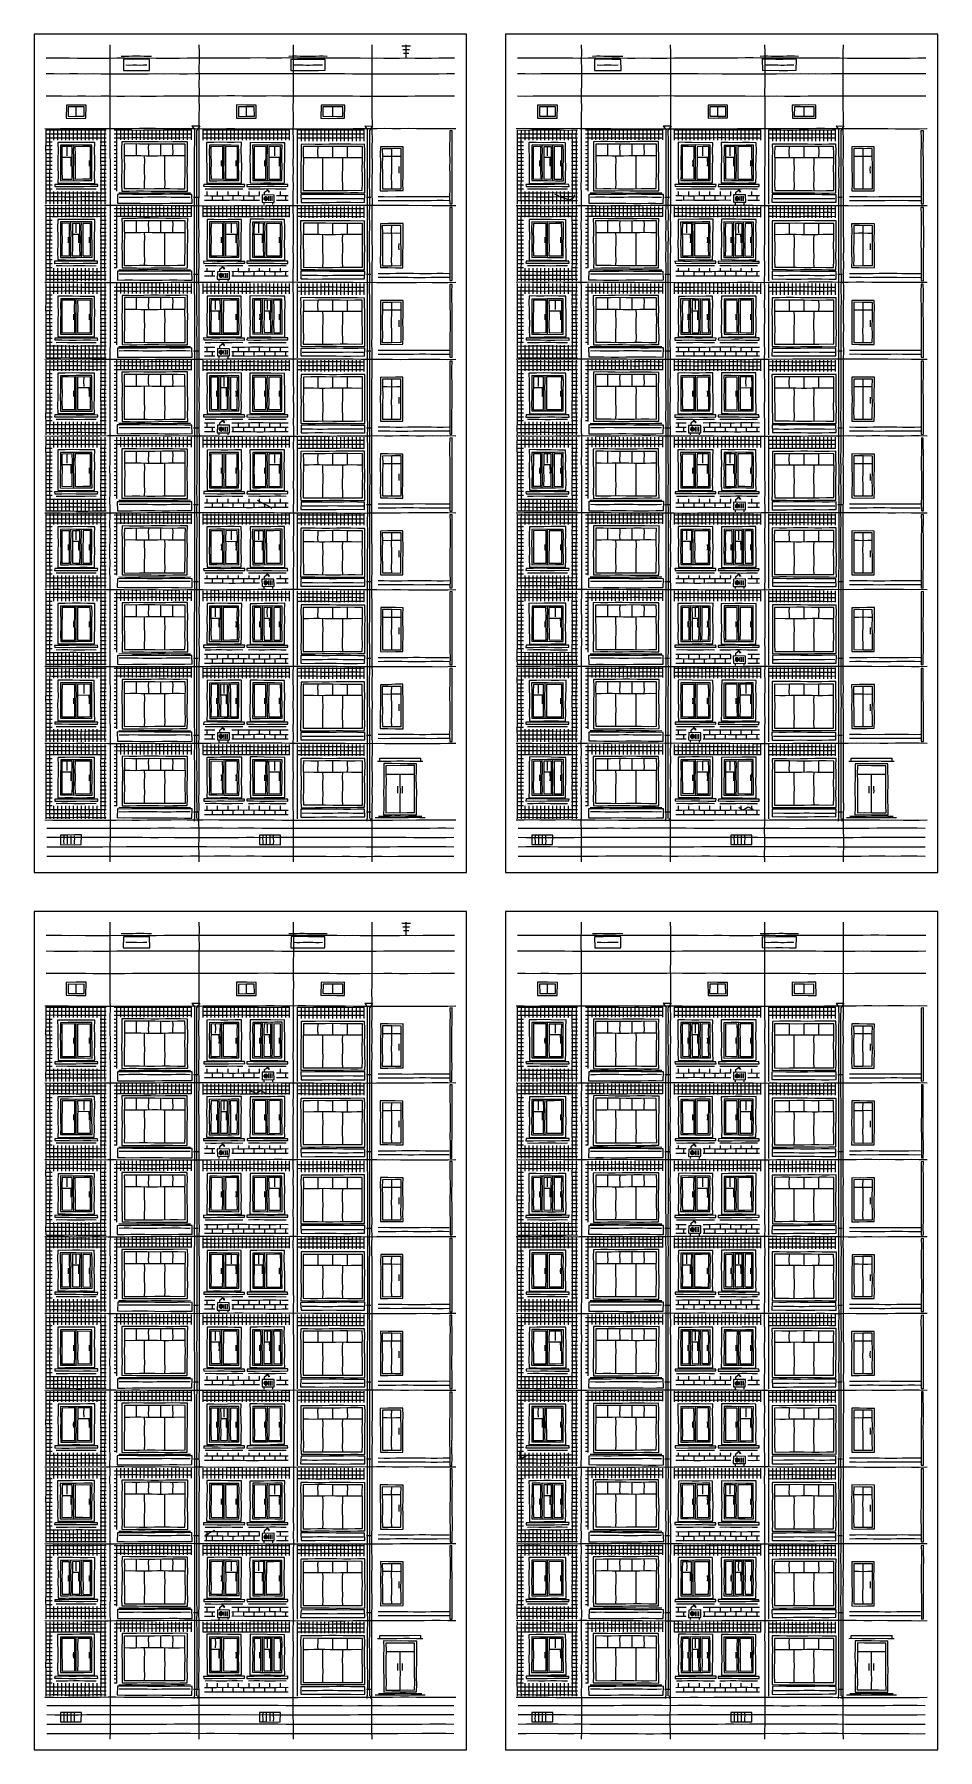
# Model space of a CAD drawing. Header units: millimetres. Extents: x 0 to 345, y 0 to 655.
import ezdxf

# ---------------------------------------------------------------- set-up
doc = ezdxf.new("R2010")
doc.units = ezdxf.units.MM
for name, color, linetype, true_color in [('01_KARKAS', 1, 'Continuous', 0xd62728), ('02_PROYOMY', 5, 'Continuous', 0x1f5fd6), ('03_BALKONY', 3, 'Continuous', 0x2ca02c), ('04_KLADKA', 32, 'Continuous', 0x8c5a2b), ('05_KONDICIONERY', 6, 'Continuous', 0xc512c5), ('06_VODOSTOK', 4, 'Continuous', 0x0f9aa0), ('07_TSEKOL', 30, 'Continuous', 0xe68a00), ('08_KRYSHA', 8, 'Continuous', 0x444444)]:
    doc.layers.add(name, color=color, linetype=linetype, true_color=true_color)

msp = doc.modelspace()

# ---------------------------------------------------------------- linework, layer by layer
at = {"layer": '01_KARKAS'}
for points in [[(165, 655), (162, 655), (159, 655), (156, 655), (153, 655), (150, 655), (147, 655), (144, 655), (141, 655), (138, 655), (135, 655), (132, 655), (129, 655), (126, 655), (123, 655), (120, 655), (117, 655), (114, 655), (111, 655), (108, 655), (105, 655), (102, 655), (99, 655), (96, 655), (93, 655), (90, 655), (87, 655), (84, 655), (81, 655), (78, 655), (75, 655), (72, 655), (69, 655), (66, 655), (63, 655), (60, 655), (57, 655), (54, 655), (51, 655), (48, 655), (45, 655), (42, 655), (39, 655), (36, 655), (33, 655), (30, 655), (27, 655), (24, 655), (21, 655), (18, 655), (15, 655), (12, 655), (9, 655), (6, 655), (3, 655), (0, 655)], [(0, 655), (0, 651.98), (0, 648.96), (0, 645.94), (0, 642.92), (0, 639.91), (0, 636.89), (0, 633.87), (0, 630.85), (0, 627.83), (0, 624.81), (0, 621.79), (0, 618.77), (0, 615.75), (0, 612.74), (0, 609.72), (0, 606.7), (0, 603.68), (0, 600.66), (0, 597.64), (0, 594.62), (0, 591.6), (0, 588.58), (0, 585.57), (0, 582.55), (0, 579.53), (0, 576.51), (0, 573.49), (0, 570.47), (0, 567.45), (0, 564.43), (0, 561.42), (0, 558.4), (0, 555.38), (0, 552.36), (0, 549.34), (0, 546.32), (0, 543.3), (0, 540.28), (0, 537.26), (0, 534.25), (0, 531.23), (0, 528.21), (0, 525.19), (0, 522.17), (0, 519.15), (0, 516.13), (0, 513.11), (0, 510.09), (0, 507.08), (0, 504.06), (0, 501.04), (0, 498.02), (0, 495), (0, 491.98), (0, 488.96), (0, 485.94), (0, 482.92), (0, 479.91), (0, 476.89), (0, 473.87), (0, 470.85), (0, 467.83), (0, 464.81), (0, 461.79), (0, 458.77), (0, 455.75), (0, 452.74), (0, 449.72), (0, 446.7), (0, 443.68), (0, 440.66), (0, 437.64), (0, 434.62), (0, 431.6), (0, 428.58), (0, 425.57), (0, 422.55), (0, 419.53), (0, 416.51), (0, 413.49), (0, 410.47), (0, 407.45), (0, 404.43), (0, 401.42), (0, 398.4), (0, 395.38), (0, 392.36), (0, 389.34), (0, 386.32), (0, 383.3), (0, 380.28), (0, 377.26), (0, 374.25), (0, 371.23), (0, 368.21), (0, 365.19), (0, 362.17), (0, 359.15), (0, 356.13), (0, 353.11), (0, 350.09), (0, 347.08), (0, 344.06), (0, 341.04), (0, 338.02), (0, 335)], [(165, 335), (165, 338.02), (165, 341.04), (165, 344.06), (165, 347.08), (165, 350.09), (165, 353.11), (165, 356.13), (165, 359.15), (165, 362.17), (165, 365.19), (165, 368.21), (165, 371.23), (165, 374.25), (165, 377.26), (165, 380.28), (165, 383.3), (165, 386.32), (165, 389.34), (165, 392.36), (165, 395.38), (165, 398.4), (165, 401.42), (165, 404.43), (165, 407.45), (165, 410.47), (165, 413.49), (165, 416.51), (165, 419.53), (165, 422.55), (165, 425.57), (165, 428.58), (165, 431.6), (165, 434.62), (165, 437.64), (165, 440.66), (165, 443.68), (165, 446.7), (165, 449.72), (165, 452.74), (165, 455.75), (165, 458.77), (165, 461.79), (165, 464.81), (165, 467.83), (165, 470.85), (165, 473.87), (165, 476.89), (165, 479.91), (165, 482.92), (165, 485.94), (165, 488.96), (165, 491.98), (165, 495), (165, 498.02), (165, 501.04), (165, 504.06), (165, 507.08), (165, 510.09), (165, 513.11), (165, 516.13), (165, 519.15), (165, 522.17), (165, 525.19), (165, 528.21), (165, 531.23), (165, 534.25), (165, 537.26), (165, 540.28), (165, 543.3), (165, 546.32), (165, 549.34), (165, 552.36), (165, 555.38), (165, 558.4), (165, 561.42), (165, 564.43), (165, 567.45), (165, 570.47), (165, 573.49), (165, 576.51), (165, 579.53), (165, 582.55), (165, 585.57), (165, 588.58), (165, 591.6), (165, 594.62), (165, 597.64), (165, 600.66), (165, 603.68), (165, 606.7), (165, 609.72), (165, 612.74), (165, 615.75), (165, 618.77), (165, 621.79), (165, 624.81), (165, 627.83), (165, 630.85), (165, 633.87), (165, 636.89), (165, 639.91), (165, 642.92), (165, 645.94), (165, 648.96), (165, 651.98), (165, 655)], [(345, 655), (342, 655), (339, 655), (336, 655), (333, 655), (330, 655), (327, 655), (324, 655), (321, 655), (318, 655), (315, 655), (312, 655), (309, 655), (306, 655), (303, 655), (300, 655), (297, 655), (294, 655), (291, 655), (288, 655), (285, 655), (282, 655), (279, 655), (276, 655), (273, 655), (270, 655), (267, 655), (264, 655), (261, 655), (258, 655), (255, 655), (252, 655), (249, 655), (246, 655), (243, 655), (240, 655), (237, 655), (234, 655), (231, 655), (228, 655), (225, 655), (222, 655), (219, 655), (216, 655), (213, 655), (210, 655), (207, 655), (204, 655), (201, 655), (198, 655), (195, 655), (192, 655), (189, 655), (186, 655), (183, 655), (180, 655)], [(180, 655), (180, 651.98), (180, 648.96), (180, 645.94), (180, 642.92), (180, 639.91), (180, 636.89), (180, 633.87), (180, 630.85), (180, 627.83), (180, 624.81), (180, 621.79), (180, 618.77), (180, 615.75), (180, 612.74), (180, 609.72), (180, 606.7), (180, 603.68), (180, 600.66), (180, 597.64), (180, 594.62), (180, 591.6), (180, 588.58), (180, 585.57), (180, 582.55), (180, 579.53), (180, 576.51), (180, 573.49), (180, 570.47), (180, 567.45), (180, 564.43), (180, 561.42), (180, 558.4), (180, 555.38), (180, 552.36), (180, 549.34), (180, 546.32), (180, 543.3), (180, 540.28), (180, 537.26), (180, 534.25), (180, 531.23), (180, 528.21), (180, 525.19), (180, 522.17), (180, 519.15), (180, 516.13), (180, 513.11), (180, 510.09), (180, 507.08), (180, 504.06), (180, 501.04), (180, 498.02), (180, 495), (180, 491.98), (180, 488.96), (180, 485.94), (180, 482.92), (180, 479.91), (180, 476.89), (180, 473.87), (180, 470.85), (180, 467.83), (180, 464.81), (180, 461.79), (180, 458.77), (180, 455.75), (180, 452.74), (180, 449.72), (180, 446.7), (180, 443.68), (180, 440.66), (180, 437.64), (180, 434.62), (180, 431.6), (180, 428.58), (180, 425.57), (180, 422.55), (180, 419.53), (180, 416.51), (180, 413.49), (180, 410.47), (180, 407.45), (180, 404.43), (180, 401.42), (180, 398.4), (180, 395.38), (180, 392.36), (180, 389.34), (180, 386.32), (180, 383.3), (180, 380.28), (180, 377.26), (180, 374.25), (180, 371.23), (180, 368.21), (180, 365.19), (180, 362.17), (180, 359.15), (180, 356.13), (180, 353.11), (180, 350.09), (180, 347.08), (180, 344.06), (180, 341.04), (180, 338.02), (180, 335)], [(345, 335), (345, 338.02), (345, 341.04), (345, 344.06), (345, 347.08), (345, 350.09), (345, 353.11), (345, 356.13), (345, 359.15), (345, 362.17), (345, 365.19), (345, 368.21), (345, 371.23), (345, 374.25), (345, 377.26), (345, 380.28), (345, 383.3), (345, 386.32), (345, 389.34), (345, 392.36), (345, 395.38), (345, 398.4), (345, 401.42), (345, 404.43), (345, 407.45), (345, 410.47), (345, 413.49), (345, 416.51), (345, 419.53), (345, 422.55), (345, 425.57), (345, 428.58), (345, 431.6), (345, 434.62), (345, 437.64), (345, 440.66), (345, 443.68), (345, 446.7), (345, 449.72), (345, 452.74), (345, 455.75), (345, 458.77), (345, 461.79), (345, 464.81), (345, 467.83), (345, 470.85), (345, 473.87), (345, 476.89), (345, 479.91), (345, 482.92), (345, 485.94), (345, 488.96), (345, 491.98), (345, 495), (345, 498.02), (345, 501.04), (345, 504.06), (345, 507.08), (345, 510.09), (345, 513.11), (345, 516.13), (345, 519.15), (345, 522.17), (345, 525.19), (345, 528.21), (345, 531.23), (345, 534.25), (345, 537.26), (345, 540.28), (345, 543.3), (345, 546.32), (345, 549.34), (345, 552.36), (345, 555.38), (345, 558.4), (345, 561.42), (345, 564.43), (345, 567.45), (345, 570.47), (345, 573.49), (345, 576.51), (345, 579.53), (345, 582.55), (345, 585.57), (345, 588.58), (345, 591.6), (345, 594.62), (345, 597.64), (345, 600.66), (345, 603.68), (345, 606.7), (345, 609.72), (345, 612.74), (345, 615.75), (345, 618.77), (345, 621.79), (345, 624.81), (345, 627.83), (345, 630.85), (345, 633.87), (345, 636.89), (345, 639.91), (345, 642.92), (345, 645.94), (345, 648.96), (345, 651.98), (345, 655)], [(29, 339), (29.03, 342), (29.03, 345), (29.05, 348), (29.04, 351), (29.06, 354), (29.06, 357), (29.09, 360), (29.08, 363), (29.1, 366), (29.12, 369), (29.05, 372), (29.04, 375), (29.04, 378), (29.05, 381), (29.11, 384), (29.06, 387), (29.07, 390), (29.01, 393), (29, 396), (29, 399), (29.06, 402), (29.04, 405), (29.02, 408), (29.03, 411), (28.99, 414), (28.97, 417), (28.97, 420), (28.96, 423), (29.01, 426), (28.94, 429), (28.99, 432), (28.92, 435), (28.98, 438), (28.94, 441), (28.91, 444), (28.93, 447), (28.9, 450), (28.94, 453), (28.87, 456), (28.88, 459), (28.92, 462), (28.93, 465), (28.9, 468), (28.95, 471), (28.93, 474), (28.89, 477), (28.93, 480), (28.93, 483), (28.97, 486), (28.9, 489), (28.98, 492), (28.92, 495), (28.93, 498), (28.95, 501), (28.99, 504), (28.98, 507), (29.03, 510), (28.98, 513), (28.97, 516), (28.98, 519), (29.03, 522), (29.03, 525), (28.99, 528), (29.01, 531), (29.02, 534), (29.08, 537), (29.1, 540), (29.07, 543), (29.12, 546), (29.1, 549), (29.1, 552), (29.11, 555), (29.08, 558), (29.09, 561), (29.09, 564), (29.07, 567), (29.13, 570), (29.07, 573), (29.12, 576), (29.1, 579), (29.04, 582), (29.12, 585), (29.09, 588), (29.09, 591), (29.09, 594), (29.05, 597), (29.04, 600), (29.05, 603), (29.06, 606), (29.03, 609), (29.03, 612), (29.02, 615), (28.98, 618), (29.01, 621), (28.96, 624), (28.94, 627), (29.03, 630), (28.99, 633), (28.96, 636), (28.98, 639), (28.92, 642), (28.97, 645), (28.93, 648), (29, 651)], [(63, 339), (62.95, 342), (62.89, 345), (62.97, 348), (62.9, 351), (62.88, 354), (62.87, 357), (62.92, 360), (62.88, 363), (62.93, 366), (62.96, 369), (62.93, 372), (62.93, 375), (62.9, 378), (62.9, 381), (62.88, 384), (62.96, 387), (62.95, 390), (62.93, 393), (62.96, 396), (62.94, 399), (62.99, 402), (63.01, 405), (62.97, 408), (62.94, 411), (62.94, 414), (63.03, 417), (63.05, 420), (63.02, 423), (63.03, 426), (63.07, 429), (63.07, 432), (63.02, 435), (63.09, 438), (63.04, 441), (63.05, 444), (63.07, 447), (63.1, 450), (63.12, 453), (63.13, 456), (63.1, 459), (63.12, 462), (63.11, 465), (63.12, 468), (63.09, 471), (63.08, 474), (63.11, 477), (63.1, 480), (63.07, 483), (63.04, 486), (63.05, 489), (63.11, 492), (63.03, 495), (63.06, 498), (63.07, 501), (63.01, 504), (63.01, 507), (63.01, 510), (63.04, 513), (63.01, 516), (62.97, 519), (63.03, 522), (62.99, 525), (62.97, 528), (62.99, 531), (62.97, 534), (62.92, 537), (62.97, 540), (62.91, 543), (62.91, 546), (62.96, 549), (62.9, 552), (62.95, 555), (62.9, 558), (62.88, 561), (62.87, 564), (62.92, 567), (62.93, 570), (62.86, 573), (62.88, 576), (62.91, 579), (62.88, 582), (62.88, 585), (62.88, 588), (62.87, 591), (62.95, 594), (62.94, 597), (62.96, 600), (62.91, 603), (62.95, 606), (62.95, 609), (62.98, 612), (63, 615), (62.97, 618), (62.96, 621), (63, 624), (63.04, 627), (62.96, 630), (63.05, 633), (63.02, 636), (63.05, 639), (62.99, 642), (63.03, 645), (63.06, 648), (63, 651)], [(99, 339), (98.93, 342), (98.93, 345), (98.98, 348), (98.97, 351), (98.96, 354), (98.96, 357), (98.9, 360), (98.92, 363), (98.89, 366), (98.91, 369), (98.93, 372), (98.92, 375), (98.91, 378), (98.91, 381), (98.89, 384), (98.95, 387), (98.92, 390), (98.96, 393), (98.94, 396), (98.88, 399), (98.94, 402), (98.96, 405), (98.89, 408), (98.92, 411), (98.96, 414), (99, 417), (98.97, 420), (99, 423), (98.98, 426), (99.04, 429), (99, 432), (99.01, 435), (98.97, 438), (98.98, 441), (99.01, 444), (99.01, 447), (99, 450), (99.06, 453), (99.11, 456), (99.04, 459), (99.04, 462), (99.12, 465), (99.12, 468), (99.1, 471), (99.04, 474), (99.12, 477), (99.06, 480), (99.04, 483), (99.07, 486), (99.1, 489), (99.08, 492), (99.11, 495), (99.04, 498), (99.06, 501), (99.07, 504), (99.04, 507), (99.1, 510), (99.08, 513), (99.01, 516), (99.05, 519), (99.03, 522), (98.99, 525), (99.04, 528), (99.04, 531), (99.01, 534), (98.96, 537), (98.98, 540), (99, 543), (98.95, 546), (98.94, 549), (98.96, 552), (98.94, 555), (98.91, 558), (98.9, 561), (98.88, 564), (98.97, 567), (98.93, 570), (98.88, 573), (98.96, 576), (98.95, 579), (98.96, 582), (98.94, 585), (98.88, 588), (98.9, 591), (98.87, 594), (98.95, 597), (98.89, 600), (98.96, 603), (98.91, 606), (98.93, 609), (98.96, 612), (98.94, 615), (98.9, 618), (98.95, 621), (98.95, 624), (98.92, 627), (98.96, 630), (98.95, 633), (99.02, 636), (99, 639), (99, 642), (99.01, 645), (98.98, 648), (99, 651)], [(129, 339), (129.03, 342), (129.05, 345), (129.03, 348), (129.07, 351), (129.01, 354), (129.02, 357), (129.05, 360), (129.11, 363), (129.04, 366), (129.11, 369), (129.13, 372), (129.07, 375), (129.07, 378), (129.1, 381), (129.14, 384), (129.07, 387), (129.04, 390), (129.06, 393), (129.06, 396), (129.12, 399), (129.06, 402), (129.04, 405), (129.08, 408), (129.1, 411), (129.09, 414), (129.07, 417), (129.06, 420), (129.05, 423), (129.01, 426), (129.04, 429), (129.06, 432), (129.01, 435), (128.97, 438), (128.95, 441), (128.96, 444), (128.95, 447), (129.01, 450), (128.97, 453), (128.97, 456), (128.99, 459), (128.93, 462), (128.89, 465), (128.89, 468), (128.93, 471), (128.95, 474), (128.96, 477), (128.93, 480), (128.93, 483), (128.92, 486), (128.93, 489), (128.88, 492), (128.94, 495), (128.95, 498), (128.93, 501), (128.95, 504), (128.96, 507), (128.9, 510), (128.93, 513), (128.95, 516), (128.9, 519), (128.94, 522), (128.97, 525), (128.98, 528), (129.01, 531), (129, 534), (128.94, 537), (129.03, 540), (129, 543), (128.99, 546), (129.01, 549), (129.05, 552), (129.02, 555), (129.06, 558), (129, 561), (129.04, 564), (129.07, 567), (129.1, 570), (129.11, 573), (129.06, 576), (129.07, 579), (129.05, 582), (129.05, 585), (129.07, 588), (129.14, 591), (129.09, 594), (129.08, 597), (129.08, 600), (129.11, 603), (129.13, 606), (129.05, 609), (129.09, 612), (129.11, 615), (129.06, 618), (129.1, 621), (129.04, 624), (129.02, 627), (129.06, 630), (128.99, 633), (129.01, 636), (129.01, 639), (129, 642), (129.01, 645), (129.01, 648), (129, 651)], [(209, 339), (208.93, 342), (208.97, 345), (208.91, 348), (208.92, 351), (208.9, 354), (208.91, 357), (208.95, 360), (208.91, 363), (208.9, 366), (208.94, 369), (208.93, 372), (208.95, 375), (208.89, 378), (208.93, 381), (208.89, 384), (208.96, 387), (208.95, 390), (208.94, 393), (208.94, 396), (208.98, 399), (208.97, 402), (208.98, 405), (208.96, 408), (209.02, 411), (208.95, 414), (209.02, 417), (208.97, 420), (209.04, 423), (209.01, 426), (209.06, 429), (209.06, 432), (209.01, 435), (209.01, 438), (209.06, 441), (209.11, 444), (209.04, 447), (209.06, 450), (209.12, 453), (209.13, 456), (209.05, 459), (209.14, 462), (209.1, 465), (209.11, 468), (209.13, 471), (209.14, 474), (209.04, 477), (209.09, 480), (209.04, 483), (209.05, 486), (209.04, 489), (209.03, 492), (209.08, 495), (209.08, 498), (209.1, 501), (209.02, 504), (209.03, 507), (209.08, 510), (209.06, 513), (209.04, 516), (208.99, 519), (208.96, 522), (208.95, 525), (208.97, 528), (208.97, 531), (208.95, 534), (209.01, 537), (208.95, 540), (208.97, 543), (208.92, 546), (208.91, 549), (208.88, 552), (208.93, 555), (208.93, 558), (208.88, 561), (208.88, 564), (208.89, 567), (208.87, 570), (208.88, 573), (208.93, 576), (208.91, 579), (208.89, 582), (208.93, 585), (208.91, 588), (208.93, 591), (208.96, 594), (208.89, 597), (208.94, 600), (208.99, 603), (208.91, 606), (208.98, 609), (208.99, 612), (208.98, 615), (209.02, 618), (208.95, 621), (208.99, 624), (209.05, 627), (209, 630), (208.98, 633), (209.06, 636), (209.06, 639), (209.09, 642), (209.03, 645), (209.1, 648), (209, 651)], [(243, 339), (242.95, 342), (242.95, 345), (242.95, 348), (242.97, 351), (242.96, 354), (243.02, 357), (242.97, 360), (242.95, 363), (243.01, 366), (243.05, 369), (242.99, 372), (242.98, 375), (243.05, 378), (243.02, 381), (243.04, 384), (243.08, 387), (243.07, 390), (243.06, 393), (243.12, 396), (243.11, 399), (243.1, 402), (243.05, 405), (243.07, 408), (243.08, 411), (243.13, 414), (243.11, 417), (243.1, 420), (243.09, 423), (243.09, 426), (243.07, 429), (243.08, 432), (243.06, 435), (243.07, 438), (243.06, 441), (243.11, 444), (243.01, 447), (243, 450), (243.06, 453), (243.03, 456), (243, 459), (243.05, 462), (243.03, 465), (242.98, 468), (243.04, 471), (242.96, 474), (242.99, 477), (243, 480), (242.96, 483), (242.94, 486), (242.95, 489), (242.9, 492), (242.92, 495), (242.93, 498), (242.9, 501), (242.96, 504), (242.88, 507), (242.88, 510), (242.89, 513), (242.93, 516), (242.92, 519), (242.89, 522), (242.94, 525), (242.92, 528), (242.91, 531), (242.92, 534), (242.89, 537), (242.93, 540), (242.97, 543), (242.9, 546), (242.91, 549), (242.95, 552), (242.99, 555), (242.96, 558), (243, 561), (242.98, 564), (243, 567), (242.98, 570), (243.04, 573), (242.97, 576), (243.06, 579), (243.05, 582), (243.02, 585), (243.04, 588), (243.08, 591), (243.08, 594), (243.1, 597), (243.05, 600), (243.07, 603), (243.07, 606), (243.09, 609), (243.11, 612), (243.11, 615), (243.07, 618), (243.12, 621), (243.14, 624), (243.13, 627), (243.07, 630), (243.11, 633), (243.1, 636), (243.12, 639), (243.08, 642), (243.05, 645), (243.07, 648), (243, 651)], [(279, 339), (278.88, 342), (278.95, 345), (278.96, 348), (278.91, 351), (278.97, 354), (278.93, 357), (278.98, 360), (278.96, 363), (278.95, 366), (278.95, 369), (278.96, 372), (278.95, 375), (278.93, 378), (278.97, 381), (279.02, 384), (279, 387), (279.04, 390), (279.07, 393), (279.03, 396), (279.01, 399), (279.01, 402), (279.05, 405), (279.1, 408), (279.03, 411), (279.09, 414), (279.07, 417), (279.09, 420), (279.04, 423), (279.07, 426), (279.08, 429), (279.06, 432), (279.06, 435), (279.13, 438), (279.07, 441), (279.04, 444), (279.08, 447), (279.12, 450), (279.05, 453), (279.12, 456), (279.07, 459), (279.02, 462), (279.04, 465), (279.06, 468), (279.06, 471), (279.06, 474), (278.99, 477), (279.05, 480), (279.05, 483), (278.97, 486), (279.02, 489), (278.96, 492), (279.01, 495), (279.01, 498), (278.94, 501), (278.94, 504), (278.98, 507), (278.9, 510), (278.9, 513), (278.93, 516), (278.95, 519), (278.97, 522), (278.9, 525), (278.87, 528), (278.88, 531), (278.95, 534), (278.88, 537), (278.87, 540), (278.86, 543), (278.94, 546), (278.93, 549), (278.91, 552), (278.96, 555), (278.97, 558), (278.88, 561), (278.95, 564), (278.98, 567), (278.9, 570), (278.91, 573), (278.93, 576), (278.94, 579), (278.97, 582), (278.98, 585), (279, 588), (279, 591), (279.01, 594), (278.96, 597), (279.04, 600), (279, 603), (279.05, 606), (279.06, 609), (279.06, 612), (279.06, 615), (279.07, 618), (279.09, 621), (279.09, 624), (279.07, 627), (279.1, 630), (279.04, 633), (279.09, 636), (279.12, 639), (279.05, 642), (279.11, 645), (279.13, 648), (279, 651)], [(309, 339), (309.04, 342), (309.13, 345), (309.13, 348), (309.07, 351), (309.07, 354), (309.05, 357), (309.12, 360), (309.07, 363), (309.04, 366), (309.04, 369), (309.05, 372), (309.01, 375), (309.09, 378), (309.04, 381), (309.06, 384), (308.98, 387), (309.01, 390), (308.99, 393), (309.02, 396), (308.94, 399), (308.95, 402), (309, 405), (308.93, 408), (308.95, 411), (308.93, 414), (308.95, 417), (308.92, 420), (308.96, 423), (308.89, 426), (308.95, 429), (308.93, 432), (308.9, 435), (308.93, 438), (308.9, 441), (308.92, 444), (308.86, 447), (308.96, 450), (308.87, 453), (308.94, 456), (308.95, 459), (308.87, 462), (308.95, 465), (308.91, 468), (308.91, 471), (308.9, 474), (308.97, 477), (308.98, 480), (308.98, 483), (308.99, 486), (308.99, 489), (308.96, 492), (309, 495), (308.99, 498), (309, 501), (309.01, 504), (308.99, 507), (309, 510), (309.05, 513), (309.07, 516), (309.01, 519), (309.02, 522), (309.09, 525), (309.08, 528), (309.07, 531), (309.1, 534), (309.07, 537), (309.07, 540), (309.13, 543), (309.06, 546), (309.06, 549), (309.07, 552), (309.13, 555), (309.1, 558), (309.05, 561), (309.05, 564), (309.11, 567), (309.04, 570), (309.12, 573), (309.11, 576), (309.07, 579), (309.07, 582), (309.08, 585), (309.03, 588), (309.02, 591), (309.01, 594), (308.99, 597), (309.01, 600), (308.97, 603), (308.95, 606), (309.01, 609), (309, 612), (309.01, 615), (308.93, 618), (308.98, 621), (308.99, 624), (308.96, 627), (308.91, 630), (308.93, 633), (308.96, 636), (308.89, 639), (308.96, 642), (308.95, 645), (308.9, 648), (309, 651)], [(4, 619), (7.02, 618.95), (10.04, 618.99), (13.06, 619), (16.08, 619.01), (19.1, 619), (22.12, 619.07), (25.13, 619.06), (28.15, 619.06), (31.17, 619.07), (34.19, 619.04), (37.21, 619.05), (40.23, 619.13), (43.25, 619.12), (46.27, 619.11), (49.29, 619.07), (52.31, 619.06), (55.33, 619.03), (58.35, 619.02), (61.37, 619), (64.38, 618.96), (67.4, 619.04), (70.42, 618.95), (73.44, 619.01), (76.46, 618.99), (79.48, 618.96), (82.5, 618.93), (85.52, 618.94), (88.54, 618.96), (91.56, 618.88), (94.58, 618.92), (97.6, 618.87), (100.62, 618.9), (103.63, 618.92), (106.65, 618.96), (109.67, 618.98), (112.69, 618.94), (115.71, 619), (118.73, 618.97), (121.75, 618.98), (124.77, 619.08), (127.79, 619.05), (130.81, 619.05), (133.83, 619.11), (136.85, 619.04), (139.87, 619.07), (142.88, 619.1), (145.9, 619.05), (148.92, 619.09), (151.94, 619.05), (154.96, 619.07), (157.98, 619.08), (161, 619)], [(184, 619), (187.02, 619.1), (190.04, 619.06), (193.06, 619.05), (196.08, 619.08), (199.1, 619.07), (202.12, 619.06), (205.13, 619.1), (208.15, 619.06), (211.17, 619.04), (214.19, 618.99), (217.21, 618.99), (220.23, 619.03), (223.25, 618.94), (226.27, 618.97), (229.29, 618.92), (232.31, 618.91), (235.33, 618.93), (238.35, 618.91), (241.37, 618.89), (244.38, 618.92), (247.4, 618.89), (250.42, 618.87), (253.44, 618.9), (256.46, 618.97), (259.48, 618.92), (262.5, 618.94), (265.52, 618.97), (268.54, 618.99), (271.56, 619.03), (274.58, 619.01), (277.6, 619.01), (280.62, 619.08), (283.63, 619.04), (286.65, 619.05), (289.67, 619.04), (292.69, 619.08), (295.71, 619.05), (298.73, 619.13), (301.75, 619.1), (304.77, 619.07), (307.79, 619.04), (310.81, 619.02), (313.83, 619.04), (316.85, 619.03), (319.87, 619), (322.88, 618.99), (325.9, 619.02), (328.92, 618.96), (331.94, 618.96), (334.96, 618.97), (337.98, 618.9), (341, 619)], [(4, 589.67), (7.02, 589.74), (10.04, 589.69), (13.06, 589.79), (16.08, 589.73), (19.1, 589.73), (22.12, 589.79), (25.13, 589.71), (28.15, 589.78), (31.17, 589.72), (34.19, 589.71), (37.21, 589.7), (40.23, 589.71), (43.25, 589.73), (46.27, 589.65), (49.29, 589.7), (52.31, 589.6), (55.33, 589.61), (58.35, 589.58), (61.37, 589.6), (64.38, 589.55), (67.4, 589.55), (70.42, 589.59), (73.44, 589.53), (76.46, 589.57), (79.48, 589.57), (82.5, 589.61), (85.52, 589.56), (88.54, 589.61), (91.56, 589.65), (94.58, 589.68), (97.6, 589.62), (100.62, 589.69), (103.63, 589.69), (106.65, 589.68), (109.67, 589.72), (112.69, 589.7), (115.71, 589.77), (118.73, 589.73), (121.75, 589.77), (124.77, 589.73), (127.79, 589.75), (130.81, 589.77), (133.83, 589.79), (136.85, 589.75), (139.87, 589.73), (142.88, 589.75), (145.9, 589.69), (148.92, 589.71), (151.94, 589.68), (154.96, 589.62), (157.98, 589.66), (161, 589.67)], [(184, 589.67), (187.02, 589.6), (190.04, 589.58), (193.06, 589.58), (196.08, 589.56), (199.1, 589.57), (202.12, 589.55), (205.13, 589.6), (208.15, 589.61), (211.17, 589.59), (214.19, 589.59), (217.21, 589.56), (220.23, 589.57), (223.25, 589.6), (226.27, 589.68), (229.29, 589.69), (232.31, 589.67), (235.33, 589.72), (238.35, 589.74), (241.37, 589.77), (244.38, 589.75), (247.4, 589.78), (250.42, 589.74), (253.44, 589.72), (256.46, 589.8), (259.48, 589.72), (262.5, 589.7), (265.52, 589.74), (268.54, 589.77), (271.56, 589.77), (274.58, 589.71), (277.6, 589.67), (280.62, 589.65), (283.63, 589.69), (286.65, 589.64), (289.67, 589.6), (292.69, 589.61), (295.71, 589.58), (298.73, 589.63), (301.75, 589.63), (304.77, 589.62), (307.79, 589.59), (310.81, 589.6), (313.83, 589.56), (316.85, 589.6), (319.87, 589.57), (322.88, 589.57), (325.9, 589.65), (328.92, 589.62), (331.94, 589.64), (334.96, 589.64), (337.98, 589.67), (341, 589.67)], [(4, 560.33), (7.02, 560.34), (10.04, 560.38), (13.06, 560.34), (16.08, 560.32), (19.1, 560.29), (22.12, 560.25), (25.13, 560.25), (28.15, 560.28), (31.17, 560.26), (34.19, 560.27), (37.21, 560.22), (40.23, 560.25), (43.25, 560.29), (46.27, 560.26), (49.29, 560.28), (52.31, 560.33), (55.33, 560.3), (58.35, 560.33), (61.37, 560.32), (64.38, 560.31), (67.4, 560.39), (70.42, 560.4), (73.44, 560.39), (76.46, 560.4), (79.48, 560.38), (82.5, 560.4), (85.52, 560.44), (88.54, 560.4), (91.56, 560.46), (94.58, 560.42), (97.6, 560.45), (100.62, 560.38), (103.63, 560.39), (106.65, 560.4), (109.67, 560.41), (112.69, 560.38), (115.71, 560.37), (118.73, 560.32), (121.75, 560.3), (124.77, 560.27), (127.79, 560.32), (130.81, 560.25), (133.83, 560.24), (136.85, 560.25), (139.87, 560.26), (142.88, 560.24), (145.9, 560.24), (148.92, 560.3), (151.94, 560.28), (154.96, 560.29), (157.98, 560.28), (161, 560.33)], [(184, 560.33), (187.02, 560.43), (190.04, 560.42), (193.06, 560.39), (196.08, 560.41), (199.1, 560.43), (202.12, 560.38), (205.13, 560.42), (208.15, 560.39), (211.17, 560.39), (214.19, 560.44), (217.21, 560.34), (220.23, 560.36), (223.25, 560.31), (226.27, 560.37), (229.29, 560.32), (232.31, 560.29), (235.33, 560.32), (238.35, 560.31), (241.37, 560.31), (244.38, 560.29), (247.4, 560.21), (250.42, 560.24), (253.44, 560.25), (256.46, 560.26), (259.48, 560.23), (262.5, 560.22), (265.52, 560.26), (268.54, 560.31), (271.56, 560.34), (274.58, 560.32), (277.6, 560.28), (280.62, 560.36), (283.63, 560.35), (286.65, 560.4), (289.67, 560.43), (292.69, 560.4), (295.71, 560.44), (298.73, 560.45), (301.75, 560.47), (304.77, 560.47), (307.79, 560.41), (310.81, 560.41), (313.83, 560.45), (316.85, 560.45), (319.87, 560.38), (322.88, 560.42), (325.9, 560.37), (328.92, 560.31), (331.94, 560.36), (334.96, 560.34), (337.98, 560.32), (341, 560.33)], [(4, 531), (7.02, 531.03), (10.04, 531.04), (13.06, 530.99), (16.08, 531.06), (19.1, 531.03), (22.12, 530.97), (25.13, 530.98), (28.15, 530.91), (31.17, 530.96), (34.19, 530.91), (37.21, 530.92), (40.23, 530.96), (43.25, 530.89), (46.27, 530.91), (49.29, 530.92), (52.31, 530.95), (55.33, 530.95), (58.35, 530.95), (61.37, 531), (64.38, 530.92), (67.4, 531.02), (70.42, 530.96), (73.44, 531.07), (76.46, 531.02), (79.48, 531.07), (82.5, 531.09), (85.52, 531.12), (88.54, 531.08), (91.56, 531.06), (94.58, 531.12), (97.6, 531.13), (100.62, 531.08), (103.63, 531.05), (106.65, 531.11), (109.67, 531.07), (112.69, 531.1), (115.71, 531.05), (118.73, 531.04), (121.75, 531.02), (124.77, 531), (127.79, 530.99), (130.81, 531), (133.83, 530.93), (136.85, 530.93), (139.87, 530.88), (142.88, 530.95), (145.9, 530.9), (148.92, 530.9), (151.94, 530.91), (154.96, 530.95), (157.98, 530.88), (161, 531)], [(184, 531), (187.02, 531.02), (190.04, 531.02), (193.06, 531.03), (196.08, 531.06), (199.1, 531.11), (202.12, 531.07), (205.13, 531.05), (208.15, 531.13), (211.17, 531.04), (214.19, 531.06), (217.21, 531.12), (220.23, 531.05), (223.25, 531.02), (226.27, 531.05), (229.29, 531), (232.31, 531.01), (235.33, 530.96), (238.35, 530.95), (241.37, 530.97), (244.38, 530.96), (247.4, 530.94), (250.42, 530.94), (253.44, 530.89), (256.46, 530.88), (259.48, 530.87), (262.5, 530.89), (265.52, 530.92), (268.54, 530.89), (271.56, 530.89), (274.58, 530.94), (277.6, 530.95), (280.62, 530.97), (283.63, 531.02), (286.65, 530.98), (289.67, 531.05), (292.69, 531.04), (295.71, 531.04), (298.73, 531.12), (301.75, 531.07), (304.77, 531.09), (307.79, 531.11), (310.81, 531.06), (313.83, 531.1), (316.85, 531.04), (319.87, 531.06), (322.88, 531.06), (325.9, 531.05), (328.92, 531), (331.94, 531.06), (334.96, 530.98), (337.98, 531.01), (341, 531)], [(4, 501.67), (7.02, 501.59), (10.04, 501.65), (13.06, 501.66), (16.08, 501.69), (19.1, 501.71), (22.12, 501.67), (25.13, 501.72), (28.15, 501.76), (31.17, 501.76), (34.19, 501.78), (37.21, 501.76), (40.23, 501.78), (43.25, 501.73), (46.27, 501.76), (49.29, 501.72), (52.31, 501.73), (55.33, 501.77), (58.35, 501.69), (61.37, 501.65), (64.38, 501.7), (67.4, 501.64), (70.42, 501.68), (73.44, 501.59), (76.46, 501.61), (79.48, 501.59), (82.5, 501.63), (85.52, 501.57), (88.54, 501.61), (91.56, 501.62), (94.58, 501.56), (97.6, 501.55), (100.62, 501.56), (103.63, 501.58), (106.65, 501.61), (109.67, 501.6), (112.69, 501.58), (115.71, 501.65), (118.73, 501.64), (121.75, 501.64), (124.77, 501.72), (127.79, 501.71), (130.81, 501.75), (133.83, 501.74), (136.85, 501.71), (139.87, 501.77), (142.88, 501.8), (145.9, 501.74), (148.92, 501.73), (151.94, 501.75), (154.96, 501.7), (157.98, 501.77), (161, 501.67)], [(184, 501.67), (187.02, 501.64), (190.04, 501.61), (193.06, 501.67), (196.08, 501.61), (199.1, 501.63), (202.12, 501.72), (205.13, 501.68), (208.15, 501.68), (211.17, 501.75), (214.19, 501.72), (217.21, 501.71), (220.23, 501.74), (223.25, 501.74), (226.27, 501.77), (229.29, 501.72), (232.31, 501.79), (235.33, 501.75), (238.35, 501.71), (241.37, 501.71), (244.38, 501.74), (247.4, 501.64), (250.42, 501.65), (253.44, 501.63), (256.46, 501.65), (259.48, 501.67), (262.5, 501.61), (265.52, 501.6), (268.54, 501.54), (271.56, 501.6), (274.58, 501.54), (277.6, 501.55), (280.62, 501.59), (283.63, 501.59), (286.65, 501.55), (289.67, 501.57), (292.69, 501.57), (295.71, 501.67), (298.73, 501.69), (301.75, 501.65), (304.77, 501.69), (307.79, 501.73), (310.81, 501.75), (313.83, 501.67), (316.85, 501.7), (319.87, 501.77), (322.88, 501.78), (325.9, 501.74), (328.92, 501.71), (331.94, 501.74), (334.96, 501.76), (337.98, 501.79), (341, 501.67)], [(4, 472.33), (7.02, 472.27), (10.04, 472.26), (13.06, 472.21), (16.08, 472.27), (19.1, 472.25), (22.12, 472.26), (25.13, 472.28), (28.15, 472.24), (31.17, 472.3), (34.19, 472.27), (37.21, 472.29), (40.23, 472.3), (43.25, 472.35), (46.27, 472.39), (49.29, 472.39), (52.31, 472.41), (55.33, 472.37), (58.35, 472.38), (61.37, 472.39), (64.38, 472.38), (67.4, 472.38), (70.42, 472.39), (73.44, 472.44), (76.46, 472.38), (79.48, 472.43), (82.5, 472.38), (85.52, 472.42), (88.54, 472.4), (91.56, 472.36), (94.58, 472.31), (97.6, 472.26), (100.62, 472.27), (103.63, 472.25), (106.65, 472.28), (109.67, 472.25), (112.69, 472.22), (115.71, 472.22), (118.73, 472.2), (121.75, 472.2), (124.77, 472.2), (127.79, 472.28), (130.81, 472.22), (133.83, 472.24), (136.85, 472.3), (139.87, 472.33), (142.88, 472.35), (145.9, 472.38), (148.92, 472.39), (151.94, 472.38), (154.96, 472.4), (157.98, 472.42), (161, 472.33)], [(184, 472.33), (187.02, 472.37), (190.04, 472.45), (193.06, 472.41), (196.08, 472.45), (199.1, 472.4), (202.12, 472.38), (205.13, 472.37), (208.15, 472.45), (211.17, 472.43), (214.19, 472.43), (217.21, 472.37), (220.23, 472.38), (223.25, 472.33), (226.27, 472.29), (229.29, 472.28), (232.31, 472.3), (235.33, 472.28), (238.35, 472.22), (241.37, 472.26), (244.38, 472.24), (247.4, 472.2), (250.42, 472.2), (253.44, 472.23), (256.46, 472.3), (259.48, 472.28), (262.5, 472.25), (265.52, 472.29), (268.54, 472.33), (271.56, 472.3), (274.58, 472.28), (277.6, 472.37), (280.62, 472.37), (283.63, 472.4), (286.65, 472.42), (289.67, 472.44), (292.69, 472.43), (295.71, 472.39), (298.73, 472.38), (301.75, 472.4), (304.77, 472.42), (307.79, 472.4), (310.81, 472.41), (313.83, 472.38), (316.85, 472.41), (319.87, 472.36), (322.88, 472.36), (325.9, 472.31), (328.92, 472.34), (331.94, 472.36), (334.96, 472.33), (337.98, 472.27), (341, 472.33)], [(4, 443), (7.02, 443.08), (10.04, 443.09), (13.06, 443.05), (16.08, 443.01), (19.1, 443), (22.12, 442.98), (25.13, 442.95), (28.15, 443.01), (31.17, 443), (34.19, 442.96), (37.21, 442.91), (40.23, 442.91), (43.25, 442.96), (46.27, 442.95), (49.29, 442.87), (52.31, 442.88), (55.33, 442.89), (58.35, 442.96), (61.37, 442.95), (64.38, 442.98), (67.4, 442.91), (70.42, 442.94), (73.44, 443), (76.46, 443.02), (79.48, 443.05), (82.5, 442.99), (85.52, 443.09), (88.54, 443.08), (91.56, 443.06), (94.58, 443.09), (97.6, 443.1), (100.62, 443.08), (103.63, 443.11), (106.65, 443.08), (109.67, 443.09), (112.69, 443.11), (115.71, 443.02), (118.73, 443.06), (121.75, 443), (124.77, 443.02), (127.79, 443.03), (130.81, 442.96), (133.83, 442.94), (136.85, 442.99), (139.87, 442.95), (142.88, 442.92), (145.9, 442.92), (148.92, 442.87), (151.94, 442.87), (154.96, 442.86), (157.98, 442.88), (161, 443)], [(184, 443), (187.02, 443), (190.04, 443), (193.06, 443.01), (196.08, 443), (199.1, 443.09), (202.12, 443.12), (205.13, 443.08), (208.15, 443.11), (211.17, 443.13), (214.19, 443.05), (217.21, 443.08), (220.23, 443.09), (223.25, 443.09), (226.27, 443.03), (229.29, 443.05), (232.31, 443.03), (235.33, 442.98), (238.35, 443.03), (241.37, 443.02), (244.38, 443.02), (247.4, 442.98), (250.42, 442.98), (253.44, 442.95), (256.46, 442.9), (259.48, 442.9), (262.5, 442.88), (265.52, 442.91), (268.54, 442.94), (271.56, 442.92), (274.58, 442.87), (277.6, 442.89), (280.62, 442.96), (283.63, 442.96), (286.65, 442.98), (289.67, 442.96), (292.69, 442.97), (295.71, 443.04), (298.73, 443.01), (301.75, 443.04), (304.77, 443.08), (307.79, 443.03), (310.81, 443.11), (313.83, 443.06), (316.85, 443.13), (319.87, 443.12), (322.88, 443.11), (325.9, 443.12), (328.92, 443.12), (331.94, 443.09), (334.96, 443.02), (337.98, 443.07), (341, 443)], [(4, 413.67), (7.02, 413.69), (10.04, 413.73), (13.06, 413.66), (16.08, 413.67), (19.1, 413.69), (22.12, 413.6), (25.13, 413.62), (28.15, 413.59), (31.17, 413.63), (34.19, 413.55), (37.21, 413.6), (40.23, 413.56), (43.25, 413.59), (46.27, 413.62), (49.29, 413.59), (52.31, 413.61), (55.33, 413.61), (58.35, 413.6), (61.37, 413.61), (64.38, 413.61), (67.4, 413.67), (70.42, 413.68), (73.44, 413.73), (76.46, 413.7), (79.48, 413.68), (82.5, 413.71), (85.52, 413.79), (88.54, 413.72), (91.56, 413.78), (94.58, 413.79), (97.6, 413.72), (100.62, 413.77), (103.63, 413.73), (106.65, 413.72), (109.67, 413.7), (112.69, 413.7), (115.71, 413.72), (118.73, 413.66), (121.75, 413.62), (124.77, 413.6), (127.79, 413.65), (130.81, 413.61), (133.83, 413.6), (136.85, 413.62), (139.87, 413.58), (142.88, 413.62), (145.9, 413.57), (148.92, 413.62), (151.94, 413.6), (154.96, 413.54), (157.98, 413.55), (161, 413.67)], [(184, 413.67), (187.02, 413.75), (190.04, 413.76), (193.06, 413.76), (196.08, 413.8), (199.1, 413.75), (202.12, 413.77), (205.13, 413.75), (208.15, 413.69), (211.17, 413.76), (214.19, 413.69), (217.21, 413.73), (220.23, 413.7), (223.25, 413.63), (226.27, 413.64), (229.29, 413.63), (232.31, 413.63), (235.33, 413.57), (238.35, 413.55), (241.37, 413.55), (244.38, 413.56), (247.4, 413.62), (250.42, 413.57), (253.44, 413.6), (256.46, 413.64), (259.48, 413.57), (262.5, 413.61), (265.52, 413.67), (268.54, 413.63), (271.56, 413.69), (274.58, 413.71), (277.6, 413.74), (280.62, 413.67), (283.63, 413.71), (286.65, 413.77), (289.67, 413.73), (292.69, 413.72), (295.71, 413.78), (298.73, 413.73), (301.75, 413.77), (304.77, 413.78), (307.79, 413.77), (310.81, 413.75), (313.83, 413.7), (316.85, 413.71), (319.87, 413.7), (322.88, 413.65), (325.9, 413.69), (328.92, 413.68), (331.94, 413.67), (334.96, 413.61), (337.98, 413.62), (341, 413.67)], [(4, 384.33), (7.02, 384.33), (10.04, 384.27), (13.06, 384.25), (16.08, 384.32), (19.1, 384.29), (22.12, 384.24), (25.13, 384.28), (28.15, 384.22), (31.17, 384.25), (34.19, 384.24), (37.21, 384.27), (40.23, 384.21), (43.25, 384.29), (46.27, 384.26), (49.29, 384.25), (52.31, 384.28), (55.33, 384.35), (58.35, 384.35), (61.37, 384.37), (64.38, 384.35), (67.4, 384.34), (70.42, 384.44), (73.44, 384.4), (76.46, 384.47), (79.48, 384.42), (82.5, 384.45), (85.52, 384.44), (88.54, 384.45), (91.56, 384.42), (94.58, 384.42), (97.6, 384.37), (100.62, 384.37), (103.63, 384.32), (106.65, 384.34), (109.67, 384.37), (112.69, 384.33), (115.71, 384.28), (118.73, 384.28), (121.75, 384.23), (124.77, 384.28), (127.79, 384.24), (130.81, 384.29), (133.83, 384.26), (136.85, 384.23), (139.87, 384.2), (142.88, 384.21), (145.9, 384.24), (148.92, 384.25), (151.94, 384.24), (154.96, 384.26), (157.98, 384.34), (161, 384.33)], [(184, 384.33), (187.02, 384.3), (190.04, 384.27), (193.06, 384.24), (196.08, 384.33), (199.1, 384.29), (202.12, 384.36), (205.13, 384.32), (208.15, 384.38), (211.17, 384.35), (214.19, 384.41), (217.21, 384.38), (220.23, 384.37), (223.25, 384.46), (226.27, 384.45), (229.29, 384.44), (232.31, 384.4), (235.33, 384.4), (238.35, 384.41), (241.37, 384.37), (244.38, 384.4), (247.4, 384.33), (250.42, 384.31), (253.44, 384.31), (256.46, 384.32), (259.48, 384.31), (262.5, 384.31), (265.52, 384.28), (268.54, 384.25), (271.56, 384.29), (274.58, 384.25), (277.6, 384.24), (280.62, 384.21), (283.63, 384.27), (286.65, 384.21), (289.67, 384.29), (292.69, 384.29), (295.71, 384.33), (298.73, 384.33), (301.75, 384.31), (304.77, 384.35), (307.79, 384.33), (310.81, 384.34), (313.83, 384.42), (316.85, 384.38), (319.87, 384.42), (322.88, 384.36), (325.9, 384.38), (328.92, 384.46), (331.94, 384.44), (334.96, 384.45), (337.98, 384.43), (341, 384.33)], [(4, 355), (7.02, 354.89), (10.04, 354.92), (13.06, 354.93), (16.08, 354.88), (19.1, 354.87), (22.12, 354.9), (25.13, 354.93), (28.15, 354.96), (31.17, 354.96), (34.19, 355.03), (37.21, 354.97), (40.23, 354.98), (43.25, 355.03), (46.27, 355.04), (49.29, 355.01), (52.31, 355.06), (55.33, 355.12), (58.35, 355.09), (61.37, 355.06), (64.38, 355.04), (67.4, 355.14), (70.42, 355.04), (73.44, 355.05), (76.46, 355.11), (79.48, 355.07), (82.5, 355.09), (85.52, 355.06), (88.54, 355), (91.56, 355.01), (94.58, 354.95), (97.6, 354.93), (100.62, 354.99), (103.63, 354.92), (106.65, 354.97), (109.67, 354.95), (112.69, 354.9), (115.71, 354.88), (118.73, 354.89), (121.75, 354.96), (124.77, 354.92), (127.79, 354.92), (130.81, 354.97), (133.83, 354.97), (136.85, 354.94), (139.87, 355.03), (142.88, 354.99), (145.9, 355.02), (148.92, 355.07), (151.94, 355.08), (154.96, 355.03), (157.98, 355.04), (161, 355)], [(184, 355), (187.02, 355.07), (190.04, 355.12), (193.06, 355.1), (196.08, 355.06), (199.1, 355.09), (202.12, 355.12), (205.13, 355.03), (208.15, 355.08), (211.17, 355), (214.19, 355), (217.21, 354.97), (220.23, 355), (223.25, 354.99), (226.27, 354.98), (229.29, 354.95), (232.31, 354.94), (235.33, 354.89), (238.35, 354.89), (241.37, 354.88), (244.38, 354.96), (247.4, 354.87), (250.42, 354.95), (253.44, 354.91), (256.46, 354.97), (259.48, 354.94), (262.5, 355), (265.52, 354.99), (268.54, 355.01), (271.56, 354.96), (274.58, 355.04), (277.6, 354.99), (280.62, 355.06), (283.63, 355.05), (286.65, 355.04), (289.67, 355.08), (292.69, 355.07), (295.71, 355.09), (298.73, 355.1), (301.75, 355.05), (304.77, 355.08), (307.79, 355.07), (310.81, 355.1), (313.83, 355.09), (316.85, 355.01), (319.87, 355.01), (322.88, 355), (325.9, 354.97), (328.92, 355.01), (331.94, 354.99), (334.96, 354.91), (337.98, 354.96), (341, 355)], [(0, 335), (3, 335), (6, 335), (9, 335), (12, 335), (15, 335), (18, 335), (21, 335), (24, 335), (27, 335), (30, 335), (33, 335), (36, 335), (39, 335), (42, 335), (45, 335), (48, 335), (51, 335), (54, 335), (57, 335), (60, 335), (63, 335), (66, 335), (69, 335), (72, 335), (75, 335), (78, 335), (81, 335), (84, 335), (87, 335), (90, 335), (93, 335), (96, 335), (99, 335), (102, 335), (105, 335), (108, 335), (111, 335), (114, 335), (117, 335), (120, 335), (123, 335), (126, 335), (129, 335), (132, 335), (135, 335), (138, 335), (141, 335), (144, 335), (147, 335), (150, 335), (153, 335), (156, 335), (159, 335), (162, 335), (165, 335)], [(180, 335), (183, 335), (186, 335), (189, 335), (192, 335), (195, 335), (198, 335), (201, 335), (204, 335), (207, 335), (210, 335), (213, 335), (216, 335), (219, 335), (222, 335), (225, 335), (228, 335), (231, 335), (234, 335), (237, 335), (240, 335), (243, 335), (246, 335), (249, 335), (252, 335), (255, 335), (258, 335), (261, 335), (264, 335), (267, 335), (270, 335), (273, 335), (276, 335), (279, 335), (282, 335), (285, 335), (288, 335), (291, 335), (294, 335), (297, 335), (300, 335), (303, 335), (306, 335), (309, 335), (312, 335), (315, 335), (318, 335), (321, 335), (324, 335), (327, 335), (330, 335), (333, 335), (336, 335), (339, 335), (342, 335), (345, 335)], [(165, 320), (162, 320), (159, 320), (156, 320), (153, 320), (150, 320), (147, 320), (144, 320), (141, 320), (138, 320), (135, 320), (132, 320), (129, 320), (126, 320), (123, 320), (120, 320), (117, 320), (114, 320), (111, 320), (108, 320), (105, 320), (102, 320), (99, 320), (96, 320), (93, 320), (90, 320), (87, 320), (84, 320), (81, 320), (78, 320), (75, 320), (72, 320), (69, 320), (66, 320), (63, 320), (60, 320), (57, 320), (54, 320), (51, 320), (48, 320), (45, 320), (42, 320), (39, 320), (36, 320), (33, 320), (30, 320), (27, 320), (24, 320), (21, 320), (18, 320), (15, 320), (12, 320), (9, 320), (6, 320), (3, 320), (0, 320)], [(0, 320), (0, 316.98), (0, 313.96), (0, 310.94), (0, 307.92), (0, 304.91), (0, 301.89), (0, 298.87), (0, 295.85), (0, 292.83), (0, 289.81), (0, 286.79), (0, 283.77), (0, 280.75), (0, 277.74), (0, 274.72), (0, 271.7), (0, 268.68), (0, 265.66), (0, 262.64), (0, 259.62), (0, 256.6), (0, 253.58), (0, 250.57), (0, 247.55), (0, 244.53), (0, 241.51), (0, 238.49), (0, 235.47), (0, 232.45), (0, 229.43), (0, 226.42), (0, 223.4), (0, 220.38), (0, 217.36), (0, 214.34), (0, 211.32), (0, 208.3), (0, 205.28), (0, 202.26), (0, 199.25), (0, 196.23), (0, 193.21), (0, 190.19), (0, 187.17), (0, 184.15), (0, 181.13), (0, 178.11), (0, 175.09), (0, 172.08), (0, 169.06), (0, 166.04), (0, 163.02), (0, 160), (0, 156.98), (0, 153.96), (0, 150.94), (0, 147.92), (0, 144.91), (0, 141.89), (0, 138.87), (0, 135.85), (0, 132.83), (0, 129.81), (0, 126.79), (0, 123.77), (0, 120.75), (0, 117.74), (0, 114.72), (0, 111.7), (0, 108.68), (0, 105.66), (0, 102.64), (0, 99.62), (0, 96.6), (0, 93.58), (0, 90.57), (0, 87.55), (0, 84.53), (0, 81.51), (0, 78.49), (0, 75.47), (0, 72.45), (0, 69.43), (0, 66.42), (0, 63.4), (0, 60.38), (0, 57.36), (0, 54.34), (0, 51.32), (0, 48.3), (0, 45.28), (0, 42.26), (0, 39.25), (0, 36.23), (0, 33.21), (0, 30.19), (0, 27.17), (0, 24.15), (0, 21.13), (0, 18.11), (0, 15.09), (0, 12.08), (0, 9.06), (0, 6.04), (0, 3.02), (0, 0)], [(29, 4), (29.07, 7), (29.12, 10), (29.09, 13), (29.11, 16), (29.05, 19), (29.05, 22), (29.12, 25), (29.1, 28), (29.05, 31), (29.05, 34), (29.12, 37), (29.05, 40), (29.09, 43), (29.06, 46), (29.11, 49), (29.01, 52), (29.02, 55), (29.08, 58), (29.05, 61), (29.01, 64), (29.03, 67), (28.98, 70), (28.98, 73), (29.02, 76), (28.95, 79), (28.99, 82), (28.94, 85), (28.93, 88), (28.92, 91), (28.91, 94), (28.91, 97), (28.97, 100), (28.9, 103), (28.92, 106), (28.89, 109), (28.93, 112), (28.88, 115), (28.89, 118), (28.89, 121), (28.9, 124), (28.87, 127), (28.95, 130), (28.93, 133), (28.96, 136), (28.91, 139), (28.94, 142), (28.92, 145), (28.88, 148), (28.92, 151), (28.93, 154), (28.94, 157), (28.91, 160), (28.91, 163), (28.98, 166), (28.95, 169), (29.01, 172), (29.02, 175), (29.01, 178), (28.96, 181), (28.96, 184), (29.05, 187), (29.01, 190), (29.03, 193), (29.09, 196), (29.09, 199), (29.08, 202), (29.06, 205), (29.04, 208), (29.1, 211), (29.1, 214), (29.11, 217), (29.13, 220), (29.07, 223), (29.06, 226), (29.07, 229), (29.04, 232), (29.11, 235), (29.12, 238), (29.05, 241), (29.07, 244), (29.08, 247), (29.05, 250), (29.07, 253), (29.05, 256), (29.09, 259), (29.05, 262), (29.01, 265), (29.04, 268), (29.06, 271), (28.99, 274), (29, 277), (29.01, 280), (29.05, 283), (28.99, 286), (28.97, 289), (28.97, 292), (28.97, 295), (28.97, 298), (28.96, 301), (28.98, 304), (28.98, 307), (28.93, 310), (28.98, 313), (29, 316)], [(63, 4), (62.96, 7), (63.01, 10), (62.95, 13), (62.92, 16), (62.94, 19), (62.98, 22), (62.88, 25), (62.88, 28), (62.94, 31), (62.92, 34), (62.89, 37), (62.9, 40), (62.95, 43), (62.9, 46), (62.95, 49), (62.88, 52), (62.91, 55), (62.92, 58), (62.93, 61), (62.97, 64), (62.94, 67), (62.95, 70), (62.92, 73), (62.95, 76), (62.99, 79), (62.92, 82), (62.92, 85), (62.92, 88), (63.02, 91), (63.02, 94), (62.99, 97), (63.04, 100), (63.05, 103), (63.01, 106), (63.06, 109), (62.99, 112), (63.09, 115), (63.06, 118), (63.03, 121), (63.05, 124), (63.07, 127), (63.11, 130), (63.12, 133), (63.12, 136), (63.09, 139), (63.08, 142), (63.14, 145), (63.04, 148), (63.07, 151), (63.06, 154), (63.06, 157), (63.13, 160), (63.13, 163), (63.13, 166), (63.08, 169), (63.11, 172), (63.09, 175), (63.05, 178), (63.06, 181), (63.03, 184), (63.08, 187), (63.01, 190), (63.01, 193), (63.02, 196), (63.05, 199), (62.98, 202), (62.99, 205), (62.98, 208), (62.94, 211), (62.97, 214), (62.95, 217), (62.94, 220), (62.98, 223), (62.97, 226), (62.97, 229), (62.93, 232), (62.9, 235), (62.93, 238), (62.95, 241), (62.89, 244), (62.89, 247), (62.89, 250), (62.94, 253), (62.95, 256), (62.89, 259), (62.87, 262), (62.91, 265), (62.92, 268), (62.96, 271), (62.88, 274), (62.89, 277), (62.97, 280), (62.98, 283), (62.99, 286), (63, 289), (62.93, 292), (62.99, 295), (63.01, 298), (62.99, 301), (62.99, 304), (63.04, 307), (63.01, 310), (63.06, 313), (63, 316)], [(99, 4), (98.95, 7), (98.95, 10), (98.87, 13), (98.9, 16), (98.88, 19), (98.89, 22), (98.89, 25), (98.9, 28), (98.88, 31), (98.88, 34), (98.94, 37), (98.94, 40), (98.91, 43), (98.9, 46), (98.97, 49), (98.94, 52), (98.91, 55), (98.92, 58), (98.97, 61), (99, 64), (98.99, 67), (99.03, 70), (99.01, 73), (99.03, 76), (99.05, 79), (99, 82), (99.05, 85), (99, 88), (99.02, 91), (99.06, 94), (99.1, 97), (99.07, 100), (99.12, 103), (99.07, 106), (99.11, 109), (99.07, 112), (99.1, 115), (99.05, 118), (99.14, 121), (99.13, 124), (99.12, 127), (99.07, 130), (99.11, 133), (99.09, 136), (99.06, 139), (99.1, 142), (99.07, 145), (99.05, 148), (99.08, 151), (99.06, 154), (99.09, 157), (99.01, 160), (99, 163), (99, 166), (98.99, 169), (99.05, 172), (99.04, 175), (99, 178), (99.03, 181), (99.03, 184), (98.95, 187), (98.96, 190), (98.92, 193), (98.93, 196), (98.99, 199), (98.93, 202), (98.91, 205), (98.94, 208), (98.94, 211), (98.96, 214), (98.91, 217), (98.95, 220), (98.9, 223), (98.87, 226), (98.9, 229), (98.88, 232), (98.91, 235), (98.9, 238), (98.89, 241), (98.94, 244), (98.89, 247), (98.97, 250), (98.93, 253), (98.98, 256), (98.99, 259), (98.96, 262), (98.91, 265), (98.99, 268), (99.02, 271), (98.99, 274), (99.02, 277), (98.99, 280), (99.04, 283), (99.04, 286), (98.98, 289), (99.06, 292), (99, 295), (99.01, 298), (99.04, 301), (99.09, 304), (99.09, 307), (99.09, 310), (99.04, 313), (99, 316)], [(129, 4), (128.93, 7), (128.93, 10), (128.93, 13), (128.88, 16), (128.87, 19), (128.87, 22), (128.87, 25), (128.92, 28), (128.88, 31), (128.88, 34), (128.87, 37), (128.92, 40), (128.92, 43), (128.9, 46), (128.96, 49), (128.95, 52), (128.97, 55), (128.99, 58), (128.96, 61), (128.96, 64), (128.96, 67), (128.98, 70), (129.02, 73), (128.95, 76), (128.96, 79), (128.96, 82), (129, 85), (129.04, 88), (129.08, 91), (129.01, 94), (129.02, 97), (129.05, 100), (129.02, 103), (129.06, 106), (129.03, 109), (129.03, 112), (129.08, 115), (129.13, 118), (129.06, 121), (129.06, 124), (129.11, 127), (129.13, 130), (129.12, 133), (129.12, 136), (129.06, 139), (129.08, 142), (129.07, 145), (129.06, 148), (129.03, 151), (129.09, 154), (129.06, 157), (129.09, 160), (129.05, 163), (129.08, 166), (129.08, 169), (129.06, 172), (128.98, 175), (128.97, 178), (128.98, 181), (129.03, 184), (129.02, 187), (128.96, 190), (128.94, 193), (128.97, 196), (128.92, 199), (129, 202), (128.93, 205), (128.93, 208), (128.93, 211), (128.94, 214), (128.92, 217), (128.95, 220), (128.87, 223), (128.95, 226), (128.93, 229), (128.9, 232), (128.88, 235), (128.89, 238), (128.95, 241), (128.92, 244), (128.91, 247), (128.96, 250), (128.93, 253), (128.94, 256), (128.96, 259), (128.95, 262), (128.97, 265), (128.95, 268), (128.97, 271), (128.99, 274), (128.96, 277), (129.01, 280), (129.01, 283), (129.01, 286), (128.96, 289), (128.99, 292), (129.04, 295), (128.98, 298), (128.99, 301), (129.03, 304), (129.02, 307), (129.01, 310), (129.09, 313), (129, 316)], [(165, 0), (165, 3.02), (165, 6.04), (165, 9.06), (165, 12.08), (165, 15.09), (165, 18.11), (165, 21.13), (165, 24.15), (165, 27.17), (165, 30.19), (165, 33.21), (165, 36.23), (165, 39.25), (165, 42.26), (165, 45.28), (165, 48.3), (165, 51.32), (165, 54.34), (165, 57.36), (165, 60.38), (165, 63.4), (165, 66.42), (165, 69.43), (165, 72.45), (165, 75.47), (165, 78.49), (165, 81.51), (165, 84.53), (165, 87.55), (165, 90.57), (165, 93.58), (165, 96.6), (165, 99.62), (165, 102.64), (165, 105.66), (165, 108.68), (165, 111.7), (165, 114.72), (165, 117.74), (165, 120.75), (165, 123.77), (165, 126.79), (165, 129.81), (165, 132.83), (165, 135.85), (165, 138.87), (165, 141.89), (165, 144.91), (165, 147.92), (165, 150.94), (165, 153.96), (165, 156.98), (165, 160), (165, 163.02), (165, 166.04), (165, 169.06), (165, 172.08), (165, 175.09), (165, 178.11), (165, 181.13), (165, 184.15), (165, 187.17), (165, 190.19), (165, 193.21), (165, 196.23), (165, 199.25), (165, 202.26), (165, 205.28), (165, 208.3), (165, 211.32), (165, 214.34), (165, 217.36), (165, 220.38), (165, 223.4), (165, 226.42), (165, 229.43), (165, 232.45), (165, 235.47), (165, 238.49), (165, 241.51), (165, 244.53), (165, 247.55), (165, 250.57), (165, 253.58), (165, 256.6), (165, 259.62), (165, 262.64), (165, 265.66), (165, 268.68), (165, 271.7), (165, 274.72), (165, 277.74), (165, 280.75), (165, 283.77), (165, 286.79), (165, 289.81), (165, 292.83), (165, 295.85), (165, 298.87), (165, 301.89), (165, 304.91), (165, 307.92), (165, 310.94), (165, 313.96), (165, 316.98), (165, 320)], [(345, 320), (342, 320), (339, 320), (336, 320), (333, 320), (330, 320), (327, 320), (324, 320), (321, 320), (318, 320), (315, 320), (312, 320), (309, 320), (306, 320), (303, 320), (300, 320), (297, 320), (294, 320), (291, 320), (288, 320), (285, 320), (282, 320), (279, 320), (276, 320), (273, 320), (270, 320), (267, 320), (264, 320), (261, 320), (258, 320), (255, 320), (252, 320), (249, 320), (246, 320), (243, 320), (240, 320), (237, 320), (234, 320), (231, 320), (228, 320), (225, 320), (222, 320), (219, 320), (216, 320), (213, 320), (210, 320), (207, 320), (204, 320), (201, 320), (198, 320), (195, 320), (192, 320), (189, 320), (186, 320), (183, 320), (180, 320)], [(180, 320), (180, 316.98), (180, 313.96), (180, 310.94), (180, 307.92), (180, 304.91), (180, 301.89), (180, 298.87), (180, 295.85), (180, 292.83), (180, 289.81), (180, 286.79), (180, 283.77), (180, 280.75), (180, 277.74), (180, 274.72), (180, 271.7), (180, 268.68), (180, 265.66), (180, 262.64), (180, 259.62), (180, 256.6), (180, 253.58), (180, 250.57), (180, 247.55), (180, 244.53), (180, 241.51), (180, 238.49), (180, 235.47), (180, 232.45), (180, 229.43), (180, 226.42), (180, 223.4), (180, 220.38), (180, 217.36), (180, 214.34), (180, 211.32), (180, 208.3), (180, 205.28), (180, 202.26), (180, 199.25), (180, 196.23), (180, 193.21), (180, 190.19), (180, 187.17), (180, 184.15), (180, 181.13), (180, 178.11), (180, 175.09), (180, 172.08), (180, 169.06), (180, 166.04), (180, 163.02), (180, 160), (180, 156.98), (180, 153.96), (180, 150.94), (180, 147.92), (180, 144.91), (180, 141.89), (180, 138.87), (180, 135.85), (180, 132.83), (180, 129.81), (180, 126.79), (180, 123.77), (180, 120.75), (180, 117.74), (180, 114.72), (180, 111.7), (180, 108.68), (180, 105.66), (180, 102.64), (180, 99.62), (180, 96.6), (180, 93.58), (180, 90.57), (180, 87.55), (180, 84.53), (180, 81.51), (180, 78.49), (180, 75.47), (180, 72.45), (180, 69.43), (180, 66.42), (180, 63.4), (180, 60.38), (180, 57.36), (180, 54.34), (180, 51.32), (180, 48.3), (180, 45.28), (180, 42.26), (180, 39.25), (180, 36.23), (180, 33.21), (180, 30.19), (180, 27.17), (180, 24.15), (180, 21.13), (180, 18.11), (180, 15.09), (180, 12.08), (180, 9.06), (180, 6.04), (180, 3.02), (180, 0)], [(209, 4), (209.12, 7), (209.06, 10), (209.1, 13), (209.07, 16), (209.11, 19), (209.02, 22), (209.06, 25), (209.09, 28), (209.01, 31), (209.04, 34), (209.08, 37), (209.05, 40), (209, 43), (209.01, 46), (209.03, 49), (209.04, 52), (209.01, 55), (208.95, 58), (208.92, 61), (208.98, 64), (209, 67), (208.99, 70), (208.9, 73), (208.91, 76), (208.89, 79), (208.92, 82), (208.9, 85), (208.92, 88), (208.93, 91), (208.9, 94), (208.96, 97), (208.87, 100), (208.89, 103), (208.91, 106), (208.87, 109), (208.96, 112), (208.93, 115), (208.93, 118), (208.93, 121), (208.92, 124), (208.95, 127), (208.98, 130), (208.95, 133), (208.94, 136), (208.91, 139), (209.01, 142), (209.01, 145), (209, 148), (208.95, 151), (208.99, 154), (209.04, 157), (208.98, 160), (209.03, 163), (209.02, 166), (209.03, 169), (209.08, 172), (209.05, 175), (209.04, 178), (209.07, 181), (209.11, 184), (209.12, 187), (209.04, 190), (209.13, 193), (209.04, 196), (209.09, 199), (209.09, 202), (209.04, 205), (209.14, 208), (209.09, 211), (209.08, 214), (209.13, 217), (209.06, 220), (209.06, 223), (209.07, 226), (209.06, 229), (209.04, 232), (209.1, 235), (209.06, 238), (209.03, 241), (209.04, 244), (209, 247), (208.97, 250), (209.04, 253), (208.99, 256), (208.96, 259), (208.98, 262), (209.01, 265), (208.98, 268), (208.97, 271), (208.95, 274), (208.94, 277), (208.97, 280), (208.97, 283), (208.97, 286), (208.95, 289), (208.91, 292), (208.94, 295), (208.91, 298), (208.93, 301), (208.94, 304), (208.87, 307), (208.87, 310), (208.94, 313), (209, 316)], [(243, 4), (242.93, 7), (242.87, 10), (242.89, 13), (242.9, 16), (242.9, 19), (242.91, 22), (242.93, 25), (242.94, 28), (242.91, 31), (242.93, 34), (242.89, 37), (242.98, 40), (242.98, 43), (242.91, 46), (242.99, 49), (243.01, 52), (243.01, 55), (243.01, 58), (242.94, 61), (242.95, 64), (243.04, 67), (243.06, 70), (242.99, 73), (243.06, 76), (243.03, 79), (243.07, 82), (243.06, 85), (243.01, 88), (243.07, 91), (243.05, 94), (243.11, 97), (243.11, 100), (243.05, 103), (243.06, 106), (243.06, 109), (243.12, 112), (243.09, 115), (243.1, 118), (243.07, 121), (243.05, 124), (243.13, 127), (243.1, 130), (243.12, 133), (243.13, 136), (243.07, 139), (243.04, 142), (243.06, 145), (243.06, 148), (243.04, 151), (243.03, 154), (243.07, 157), (242.98, 160), (243.04, 163), (243.01, 166), (243.01, 169), (242.99, 172), (243, 175), (242.95, 178), (242.95, 181), (242.97, 184), (242.94, 187), (242.94, 190), (242.93, 193), (242.9, 196), (242.92, 199), (242.9, 202), (242.92, 205), (242.93, 208), (242.88, 211), (242.92, 214), (242.87, 217), (242.91, 220), (242.92, 223), (242.9, 226), (242.88, 229), (242.9, 232), (242.91, 235), (242.88, 238), (242.94, 241), (242.94, 244), (242.89, 247), (242.95, 250), (242.9, 253), (242.92, 256), (243, 259), (242.95, 262), (242.95, 265), (242.99, 268), (243.03, 271), (243, 274), (243.02, 277), (243.05, 280), (242.97, 283), (243.03, 286), (243.07, 289), (243.09, 292), (243.04, 295), (243.01, 298), (243.06, 301), (243.06, 304), (243.1, 307), (243.1, 310), (243.12, 313), (243, 316)], [(279, 4), (279.02, 7), (279.1, 10), (279.09, 13), (279.12, 16), (279.11, 19), (279.11, 22), (279.11, 25), (279.05, 28), (279.08, 31), (279.13, 34), (279.07, 37), (279.07, 40), (279.04, 43), (279.06, 46), (279.06, 49), (279.12, 52), (279.08, 55), (279.08, 58), (279.1, 61), (279.07, 64), (279.07, 67), (279, 70), (279, 73), (278.97, 76), (279.04, 79), (279.04, 82), (279.02, 85), (278.95, 88), (278.99, 91), (278.97, 94), (278.98, 97), (278.95, 100), (278.91, 103), (278.94, 106), (278.93, 109), (278.95, 112), (278.92, 115), (278.89, 118), (278.93, 121), (278.88, 124), (278.88, 127), (278.95, 130), (278.91, 133), (278.91, 136), (278.88, 139), (278.87, 142), (278.93, 145), (278.96, 148), (278.91, 151), (278.9, 154), (278.95, 157), (278.93, 160), (278.91, 163), (278.92, 166), (278.92, 169), (278.96, 172), (278.96, 175), (278.98, 178), (278.95, 181), (278.95, 184), (279.02, 187), (279.05, 190), (279.04, 193), (279.01, 196), (279.05, 199), (279.01, 202), (279.01, 205), (279.08, 208), (279.07, 211), (279.06, 214), (279.1, 217), (279.11, 220), (279.06, 223), (279.05, 226), (279.07, 229), (279.12, 232), (279.11, 235), (279.09, 238), (279.11, 241), (279.1, 244), (279.12, 247), (279.11, 250), (279.1, 253), (279.09, 256), (279.06, 259), (279.07, 262), (279.11, 265), (279.06, 268), (279.02, 271), (279.02, 274), (279.08, 277), (279, 280), (279.03, 283), (278.98, 286), (279, 289), (279.01, 292), (278.95, 295), (279, 298), (278.97, 301), (278.94, 304), (278.95, 307), (278.95, 310), (278.95, 313), (279, 316)], [(309, 4), (308.92, 7), (308.91, 10), (308.94, 13), (308.9, 16), (308.9, 19), (308.91, 22), (308.87, 25), (308.94, 28), (308.87, 31), (308.92, 34), (308.87, 37), (308.91, 40), (308.93, 43), (308.9, 46), (308.95, 49), (308.89, 52), (308.92, 55), (308.91, 58), (308.95, 61), (308.98, 64), (308.93, 67), (308.97, 70), (308.99, 73), (308.97, 76), (309, 79), (309.01, 82), (308.97, 85), (308.99, 88), (309.04, 91), (309.02, 94), (309.04, 97), (309.06, 100), (309.09, 103), (309.09, 106), (309.01, 109), (309.02, 112), (309.04, 115), (309.09, 118), (309.03, 121), (309.09, 124), (309.05, 127), (309.1, 130), (309.1, 133), (309.13, 136), (309.14, 139), (309.08, 142), (309.12, 145), (309.13, 148), (309.11, 151), (309.12, 154), (309.06, 157), (309.09, 160), (309.07, 163), (309.09, 166), (309.05, 169), (309.07, 172), (309.09, 175), (309, 178), (308.98, 181), (309.07, 184), (308.97, 187), (308.97, 190), (308.96, 193), (308.98, 196), (308.98, 199), (309.02, 202), (308.92, 205), (308.91, 208), (308.96, 211), (308.96, 214), (308.98, 217), (308.95, 220), (308.93, 223), (308.9, 226), (308.94, 229), (308.9, 232), (308.87, 235), (308.87, 238), (308.95, 241), (308.88, 244), (308.93, 247), (308.91, 250), (308.93, 253), (308.95, 256), (308.9, 259), (308.9, 262), (308.96, 265), (308.95, 268), (308.98, 271), (308.9, 274), (308.95, 277), (309, 280), (309, 283), (308.99, 286), (308.97, 289), (308.98, 292), (308.99, 295), (309.04, 298), (308.98, 301), (309.02, 304), (309.03, 307), (309.04, 310), (309.09, 313), (309, 316)], [(345, 0), (345, 3.02), (345, 6.04), (345, 9.06), (345, 12.08), (345, 15.09), (345, 18.11), (345, 21.13), (345, 24.15), (345, 27.17), (345, 30.19), (345, 33.21), (345, 36.23), (345, 39.25), (345, 42.26), (345, 45.28), (345, 48.3), (345, 51.32), (345, 54.34), (345, 57.36), (345, 60.38), (345, 63.4), (345, 66.42), (345, 69.43), (345, 72.45), (345, 75.47), (345, 78.49), (345, 81.51), (345, 84.53), (345, 87.55), (345, 90.57), (345, 93.58), (345, 96.6), (345, 99.62), (345, 102.64), (345, 105.66), (345, 108.68), (345, 111.7), (345, 114.72), (345, 117.74), (345, 120.75), (345, 123.77), (345, 126.79), (345, 129.81), (345, 132.83), (345, 135.85), (345, 138.87), (345, 141.89), (345, 144.91), (345, 147.92), (345, 150.94), (345, 153.96), (345, 156.98), (345, 160), (345, 163.02), (345, 166.04), (345, 169.06), (345, 172.08), (345, 175.09), (345, 178.11), (345, 181.13), (345, 184.15), (345, 187.17), (345, 190.19), (345, 193.21), (345, 196.23), (345, 199.25), (345, 202.26), (345, 205.28), (345, 208.3), (345, 211.32), (345, 214.34), (345, 217.36), (345, 220.38), (345, 223.4), (345, 226.42), (345, 229.43), (345, 232.45), (345, 235.47), (345, 238.49), (345, 241.51), (345, 244.53), (345, 247.55), (345, 250.57), (345, 253.58), (345, 256.6), (345, 259.62), (345, 262.64), (345, 265.66), (345, 268.68), (345, 271.7), (345, 274.72), (345, 277.74), (345, 280.75), (345, 283.77), (345, 286.79), (345, 289.81), (345, 292.83), (345, 295.85), (345, 298.87), (345, 301.89), (345, 304.91), (345, 307.92), (345, 310.94), (345, 313.96), (345, 316.98), (345, 320)], [(4, 284), (7.02, 284.05), (10.04, 284.04), (13.06, 284.03), (16.08, 283.97), (19.1, 283.98), (22.12, 283.95), (25.13, 283.92), (28.15, 283.89), (31.17, 283.88), (34.19, 283.88), (37.21, 283.95), (40.23, 283.95), (43.25, 283.92), (46.27, 283.91), (49.29, 283.92), (52.31, 283.94), (55.33, 283.92), (58.35, 283.98), (61.37, 283.93), (64.38, 284), (67.4, 284), (70.42, 284.03), (73.44, 284), (76.46, 284.04), (79.48, 284.03), (82.5, 284.08), (85.52, 284.08), (88.54, 284.13), (91.56, 284.1), (94.58, 284.05), (97.6, 284.05), (100.62, 284.1), (103.63, 284.1), (106.65, 284.06), (109.67, 284.06), (112.69, 284.01), (115.71, 284), (118.73, 284.03), (121.75, 283.94), (124.77, 283.96), (127.79, 283.94), (130.81, 283.96), (133.83, 283.93), (136.85, 283.96), (139.87, 283.93), (142.88, 283.87), (145.9, 283.94), (148.92, 283.9), (151.94, 283.91), (154.96, 283.88), (157.98, 283.97), (161, 284)], [(184, 284), (187.02, 283.98), (190.04, 283.95), (193.06, 283.98), (196.08, 284.02), (199.1, 284.03), (202.12, 283.98), (205.13, 284.03), (208.15, 284.03), (211.17, 284.04), (214.19, 284.03), (217.21, 284.09), (220.23, 284.09), (223.25, 284.08), (226.27, 284.11), (229.29, 284.09), (232.31, 284.05), (235.33, 284.07), (238.35, 284.03), (241.37, 284.07), (244.38, 284.05), (247.4, 283.98), (250.42, 283.96), (253.44, 284.02), (256.46, 283.94), (259.48, 283.92), (262.5, 283.91), (265.52, 283.91), (268.54, 283.94), (271.56, 283.95), (274.58, 283.87), (277.6, 283.95), (280.62, 283.92), (283.63, 283.94), (286.65, 283.93), (289.67, 283.91), (292.69, 283.93), (295.71, 284), (298.73, 283.95), (301.75, 284.01), (304.77, 284.04), (307.79, 284.06), (310.81, 284.07), (313.83, 284.08), (316.85, 284.11), (319.87, 284.1), (322.88, 284.06), (325.9, 284.11), (328.92, 284.1), (331.94, 284.13), (334.96, 284.08), (337.98, 284.11), (341, 284)], [(4, 254.67), (7.02, 254.56), (10.04, 254.53), (13.06, 254.55), (16.08, 254.54), (19.1, 254.54), (22.12, 254.6), (25.13, 254.61), (28.15, 254.57), (31.17, 254.6), (34.19, 254.65), (37.21, 254.68), (40.23, 254.65), (43.25, 254.65), (46.27, 254.67), (49.29, 254.74), (52.31, 254.75), (55.33, 254.78), (58.35, 254.78), (61.37, 254.75), (64.38, 254.72), (67.4, 254.75), (70.42, 254.79), (73.44, 254.79), (76.46, 254.73), (79.48, 254.71), (82.5, 254.76), (85.52, 254.71), (88.54, 254.64), (91.56, 254.7), (94.58, 254.62), (97.6, 254.66), (100.62, 254.64), (103.63, 254.64), (106.65, 254.6), (109.67, 254.55), (112.69, 254.53), (115.71, 254.53), (118.73, 254.56), (121.75, 254.59), (124.77, 254.59), (127.79, 254.56), (130.81, 254.64), (133.83, 254.57), (136.85, 254.62), (139.87, 254.68), (142.88, 254.66), (145.9, 254.65), (148.92, 254.69), (151.94, 254.72), (154.96, 254.72), (157.98, 254.74), (161, 254.67)], [(184, 254.67), (187.02, 254.55), (190.04, 254.55), (193.06, 254.57), (196.08, 254.6), (199.1, 254.57), (202.12, 254.66), (205.13, 254.66), (208.15, 254.66), (211.17, 254.69), (214.19, 254.66), (217.21, 254.66), (220.23, 254.76), (223.25, 254.77), (226.27, 254.76), (229.29, 254.74), (232.31, 254.74), (235.33, 254.73), (238.35, 254.76), (241.37, 254.78), (244.38, 254.78), (247.4, 254.76), (250.42, 254.71), (253.44, 254.76), (256.46, 254.73), (259.48, 254.72), (262.5, 254.65), (265.52, 254.63), (268.54, 254.64), (271.56, 254.59), (274.58, 254.65), (277.6, 254.56), (280.62, 254.59), (283.63, 254.61), (286.65, 254.54), (289.67, 254.55), (292.69, 254.62), (295.71, 254.55), (298.73, 254.56), (301.75, 254.64), (304.77, 254.58), (307.79, 254.64), (310.81, 254.65), (313.83, 254.65), (316.85, 254.64), (319.87, 254.65), (322.88, 254.7), (325.9, 254.71), (328.92, 254.75), (331.94, 254.74), (334.96, 254.7), (337.98, 254.78), (341, 254.67)], [(4, 225.33), (7.02, 225.41), (10.04, 225.42), (13.06, 225.42), (16.08, 225.41), (19.1, 225.41), (22.12, 225.36), (25.13, 225.28), (28.15, 225.34), (31.17, 225.33), (34.19, 225.25), (37.21, 225.3), (40.23, 225.29), (43.25, 225.24), (46.27, 225.2), (49.29, 225.24), (52.31, 225.24), (55.33, 225.21), (58.35, 225.29), (61.37, 225.29), (64.38, 225.29), (67.4, 225.28), (70.42, 225.33), (73.44, 225.29), (76.46, 225.34), (79.48, 225.31), (82.5, 225.4), (85.52, 225.36), (88.54, 225.38), (91.56, 225.44), (94.58, 225.44), (97.6, 225.42), (100.62, 225.4), (103.63, 225.43), (106.65, 225.39), (109.67, 225.45), (112.69, 225.38), (115.71, 225.43), (118.73, 225.37), (121.75, 225.35), (124.77, 225.37), (127.79, 225.3), (130.81, 225.3), (133.83, 225.28), (136.85, 225.34), (139.87, 225.27), (142.88, 225.22), (145.9, 225.27), (148.92, 225.2), (151.94, 225.21), (154.96, 225.27), (157.98, 225.28), (161, 225.33)], [(184, 225.33), (187.02, 225.29), (190.04, 225.3), (193.06, 225.34), (196.08, 225.32), (199.1, 225.43), (202.12, 225.41), (205.13, 225.37), (208.15, 225.36), (211.17, 225.42), (214.19, 225.45), (217.21, 225.47), (220.23, 225.42), (223.25, 225.44), (226.27, 225.43), (229.29, 225.39), (232.31, 225.38), (235.33, 225.42), (238.35, 225.34), (241.37, 225.33), (244.38, 225.36), (247.4, 225.31), (250.42, 225.27), (253.44, 225.32), (256.46, 225.32), (259.48, 225.25), (262.5, 225.21), (265.52, 225.21), (268.54, 225.2), (271.56, 225.24), (274.58, 225.23), (277.6, 225.29), (280.62, 225.29), (283.63, 225.31), (286.65, 225.3), (289.67, 225.28), (292.69, 225.31), (295.71, 225.35), (298.73, 225.37), (301.75, 225.36), (304.77, 225.4), (307.79, 225.37), (310.81, 225.37), (313.83, 225.38), (316.85, 225.43), (319.87, 225.44), (322.88, 225.4), (325.9, 225.44), (328.92, 225.41), (331.94, 225.37), (334.96, 225.43), (337.98, 225.34), (341, 225.33)], [(4, 196), (7.02, 196), (10.04, 195.96), (13.06, 195.97), (16.08, 195.89), (19.1, 195.87), (22.12, 195.92), (25.13, 195.9), (28.15, 195.87), (31.17, 195.89), (34.19, 195.89), (37.21, 195.92), (40.23, 195.97), (43.25, 195.95), (46.27, 195.95), (49.29, 196.04), (52.31, 196.01), (55.33, 196.06), (58.35, 196.04), (61.37, 196.05), (64.38, 196.04), (67.4, 196.06), (70.42, 196.13), (73.44, 196.09), (76.46, 196.05), (79.48, 196.11), (82.5, 196.11), (85.52, 196.05), (88.54, 196.03), (91.56, 196.08), (94.58, 196.02), (97.6, 196.06), (100.62, 196.04), (103.63, 195.97), (106.65, 195.93), (109.67, 195.96), (112.69, 195.91), (115.71, 195.94), (118.73, 195.95), (121.75, 195.9), (124.77, 195.9), (127.79, 195.87), (130.81, 195.95), (133.83, 195.95), (136.85, 195.94), (139.87, 195.94), (142.88, 195.98), (145.9, 195.91), (148.92, 195.94), (151.94, 195.99), (154.96, 195.98), (157.98, 195.99), (161, 196)], [(184, 196), (187.02, 195.99), (190.04, 195.97), (193.06, 196.01), (196.08, 195.94), (199.1, 195.97), (202.12, 195.94), (205.13, 195.89), (208.15, 195.94), (211.17, 195.93), (214.19, 195.95), (217.21, 195.94), (220.23, 195.95), (223.25, 195.97), (226.27, 195.91), (229.29, 195.93), (232.31, 195.97), (235.33, 195.98), (238.35, 195.99), (241.37, 195.97), (244.38, 196.03), (247.4, 196.03), (250.42, 196.07), (253.44, 196.06), (256.46, 196.07), (259.48, 196.1), (262.5, 196.06), (265.52, 196.1), (268.54, 196.1), (271.56, 196.11), (274.58, 196.1), (277.6, 196.08), (280.62, 196.1), (283.63, 196.05), (286.65, 196.02), (289.67, 196.07), (292.69, 196.03), (295.71, 195.95), (298.73, 195.95), (301.75, 195.98), (304.77, 195.93), (307.79, 195.92), (310.81, 195.88), (313.83, 195.88), (316.85, 195.92), (319.87, 195.94), (322.88, 195.89), (325.9, 195.95), (328.92, 195.93), (331.94, 195.95), (334.96, 195.97), (337.98, 195.92), (341, 196)], [(4, 166.67), (7.02, 166.69), (10.04, 166.7), (13.06, 166.63), (16.08, 166.65), (19.1, 166.62), (22.12, 166.62), (25.13, 166.64), (28.15, 166.6), (31.17, 166.61), (34.19, 166.61), (37.21, 166.55), (40.23, 166.53), (43.25, 166.58), (46.27, 166.62), (49.29, 166.61), (52.31, 166.65), (55.33, 166.64), (58.35, 166.66), (61.37, 166.61), (64.38, 166.7), (67.4, 166.64), (70.42, 166.66), (73.44, 166.72), (76.46, 166.78), (79.48, 166.79), (82.5, 166.7), (85.52, 166.8), (88.54, 166.73), (91.56, 166.71), (94.58, 166.72), (97.6, 166.8), (100.62, 166.71), (103.63, 166.77), (106.65, 166.74), (109.67, 166.69), (112.69, 166.66), (115.71, 166.64), (118.73, 166.69), (121.75, 166.62), (124.77, 166.64), (127.79, 166.58), (130.81, 166.55), (133.83, 166.58), (136.85, 166.58), (139.87, 166.55), (142.88, 166.57), (145.9, 166.54), (148.92, 166.62), (151.94, 166.58), (154.96, 166.58), (157.98, 166.64), (161, 166.67)], [(184, 166.67), (187.02, 166.57), (190.04, 166.56), (193.06, 166.56), (196.08, 166.57), (199.1, 166.61), (202.12, 166.55), (205.13, 166.54), (208.15, 166.55), (211.17, 166.55), (214.19, 166.63), (217.21, 166.62), (220.23, 166.57), (223.25, 166.67), (226.27, 166.66), (229.29, 166.7), (232.31, 166.64), (235.33, 166.66), (238.35, 166.68), (241.37, 166.75), (244.38, 166.71), (247.4, 166.73), (250.42, 166.73), (253.44, 166.78), (256.46, 166.79), (259.48, 166.73), (262.5, 166.79), (265.52, 166.76), (268.54, 166.78), (271.56, 166.7), (274.58, 166.72), (277.6, 166.67), (280.62, 166.66), (283.63, 166.65), (286.65, 166.69), (289.67, 166.68), (292.69, 166.65), (295.71, 166.56), (298.73, 166.64), (301.75, 166.62), (304.77, 166.6), (307.79, 166.56), (310.81, 166.62), (313.83, 166.58), (316.85, 166.61), (319.87, 166.59), (322.88, 166.61), (325.9, 166.6), (328.92, 166.66), (331.94, 166.69), (334.96, 166.71), (337.98, 166.7), (341, 166.67)], [(4, 137.33), (7.02, 137.44), (10.04, 137.42), (13.06, 137.47), (16.08, 137.44), (19.1, 137.39), (22.12, 137.37), (25.13, 137.43), (28.15, 137.39), (31.17, 137.36), (34.19, 137.32), (37.21, 137.39), (40.23, 137.37), (43.25, 137.28), (46.27, 137.3), (49.29, 137.26), (52.31, 137.3), (55.33, 137.27), (58.35, 137.28), (61.37, 137.27), (64.38, 137.29), (67.4, 137.25), (70.42, 137.24), (73.44, 137.26), (76.46, 137.22), (79.48, 137.24), (82.5, 137.25), (85.52, 137.29), (88.54, 137.28), (91.56, 137.37), (94.58, 137.34), (97.6, 137.32), (100.62, 137.35), (103.63, 137.43), (106.65, 137.38), (109.67, 137.42), (112.69, 137.43), (115.71, 137.39), (118.73, 137.41), (121.75, 137.45), (124.77, 137.37), (127.79, 137.4), (130.81, 137.41), (133.83, 137.39), (136.85, 137.39), (139.87, 137.34), (142.88, 137.33), (145.9, 137.37), (148.92, 137.3), (151.94, 137.32), (154.96, 137.31), (157.98, 137.29), (161, 137.33)], [(184, 137.33), (187.02, 137.28), (190.04, 137.22), (193.06, 137.29), (196.08, 137.23), (199.1, 137.29), (202.12, 137.24), (205.13, 137.32), (208.15, 137.33), (211.17, 137.34), (214.19, 137.35), (217.21, 137.31), (220.23, 137.32), (223.25, 137.33), (226.27, 137.39), (229.29, 137.42), (232.31, 137.44), (235.33, 137.4), (238.35, 137.46), (241.37, 137.45), (244.38, 137.43), (247.4, 137.44), (250.42, 137.41), (253.44, 137.42), (256.46, 137.43), (259.48, 137.38), (262.5, 137.4), (265.52, 137.37), (268.54, 137.37), (271.56, 137.29), (274.58, 137.26), (277.6, 137.31), (280.62, 137.26), (283.63, 137.21), (286.65, 137.3), (289.67, 137.25), (292.69, 137.21), (295.71, 137.23), (298.73, 137.25), (301.75, 137.24), (304.77, 137.25), (307.79, 137.25), (310.81, 137.31), (313.83, 137.27), (316.85, 137.36), (319.87, 137.32), (322.88, 137.31), (325.9, 137.32), (328.92, 137.33), (331.94, 137.38), (334.96, 137.38), (337.98, 137.44), (341, 137.33)], [(4, 108), (7.02, 107.99), (10.04, 108.06), (13.06, 108.08), (16.08, 108.1), (19.1, 108.05), (22.12, 108.12), (25.13, 108.06), (28.15, 108.07), (31.17, 108.09), (34.19, 108.08), (37.21, 108.07), (40.23, 108.04), (43.25, 108.04), (46.27, 108.06), (49.29, 108.08), (52.31, 107.99), (55.33, 108), (58.35, 107.94), (61.37, 107.99), (64.38, 107.98), (67.4, 107.92), (70.42, 107.96), (73.44, 107.9), (76.46, 107.9), (79.48, 107.93), (82.5, 107.95), (85.52, 107.91), (88.54, 107.88), (91.56, 107.97), (94.58, 107.92), (97.6, 107.94), (100.62, 107.98), (103.63, 107.97), (106.65, 108.02), (109.67, 108), (112.69, 108.01), (115.71, 108.04), (118.73, 108.02), (121.75, 108.03), (124.77, 108.1), (127.79, 108.06), (130.81, 108.11), (133.83, 108.08), (136.85, 108.06), (139.87, 108.06), (142.88, 108.07), (145.9, 108.11), (148.92, 108.07), (151.94, 108.01), (154.96, 108.03), (157.98, 108.02), (161, 108)], [(184, 108), (187.02, 108.04), (190.04, 108), (193.06, 107.99), (196.08, 108.02), (199.1, 108.02), (202.12, 107.99), (205.13, 107.93), (208.15, 107.89), (211.17, 107.94), (214.19, 107.93), (217.21, 107.95), (220.23, 107.87), (223.25, 107.95), (226.27, 107.94), (229.29, 107.91), (232.31, 107.95), (235.33, 107.95), (238.35, 107.98), (241.37, 107.94), (244.38, 108), (247.4, 108.04), (250.42, 108.02), (253.44, 108.04), (256.46, 108.05), (259.48, 108.1), (262.5, 108.1), (265.52, 108.08), (268.54, 108.1), (271.56, 108.13), (274.58, 108.12), (277.6, 108.11), (280.62, 108.12), (283.63, 108.05), (286.65, 108.02), (289.67, 108.01), (292.69, 108.06), (295.71, 108.05), (298.73, 108.05), (301.75, 107.95), (304.77, 107.96), (307.79, 108), (310.81, 107.96), (313.83, 107.96), (316.85, 107.89), (319.87, 107.91), (322.88, 107.94), (325.9, 107.9), (328.92, 107.91), (331.94, 107.95), (334.96, 107.94), (337.98, 107.89), (341, 108)], [(4, 78.67), (7.02, 78.59), (10.04, 78.56), (13.06, 78.56), (16.08, 78.64), (19.1, 78.59), (22.12, 78.61), (25.13, 78.6), (28.15, 78.59), (31.17, 78.66), (34.19, 78.69), (37.21, 78.67), (40.23, 78.7), (43.25, 78.75), (46.27, 78.73), (49.29, 78.73), (52.31, 78.73), (55.33, 78.76), (58.35, 78.81), (61.37, 78.73), (64.38, 78.75), (67.4, 78.72), (70.42, 78.7), (73.44, 78.71), (76.46, 78.71), (79.48, 78.7), (82.5, 78.69), (85.52, 78.68), (88.54, 78.61), (91.56, 78.6), (94.58, 78.59), (97.6, 78.57), (100.62, 78.56), (103.63, 78.55), (106.65, 78.61), (109.67, 78.57), (112.69, 78.6), (115.71, 78.6), (118.73, 78.59), (121.75, 78.64), (124.77, 78.61), (127.79, 78.6), (130.81, 78.66), (133.83, 78.63), (136.85, 78.66), (139.87, 78.7), (142.88, 78.7), (145.9, 78.68), (148.92, 78.7), (151.94, 78.78), (154.96, 78.76), (157.98, 78.79), (161, 78.67)], [(184, 78.67), (187.02, 78.55), (190.04, 78.58), (193.06, 78.61), (196.08, 78.68), (199.1, 78.64), (202.12, 78.71), (205.13, 78.66), (208.15, 78.73), (211.17, 78.72), (214.19, 78.75), (217.21, 78.71), (220.23, 78.75), (223.25, 78.8), (226.27, 78.72), (229.29, 78.72), (232.31, 78.73), (235.33, 78.75), (238.35, 78.75), (241.37, 78.7), (244.38, 78.7), (247.4, 78.75), (250.42, 78.66), (253.44, 78.69), (256.46, 78.64), (259.48, 78.65), (262.5, 78.6), (265.52, 78.65), (268.54, 78.62), (271.56, 78.57), (274.58, 78.62), (277.6, 78.59), (280.62, 78.61), (283.63, 78.6), (286.65, 78.62), (289.67, 78.64), (292.69, 78.57), (295.71, 78.63), (298.73, 78.63), (301.75, 78.69), (304.77, 78.69), (307.79, 78.71), (310.81, 78.68), (313.83, 78.7), (316.85, 78.72), (319.87, 78.76), (322.88, 78.76), (325.9, 78.74), (328.92, 78.73), (331.94, 78.78), (334.96, 78.78), (337.98, 78.76), (341, 78.67)], [(4, 49.33), (7.02, 49.25), (10.04, 49.29), (13.06, 49.23), (16.08, 49.28), (19.1, 49.22), (22.12, 49.26), (25.13, 49.24), (28.15, 49.26), (31.17, 49.35), (34.19, 49.29), (37.21, 49.38), (40.23, 49.37), (43.25, 49.36), (46.27, 49.39), (49.29, 49.4), (52.31, 49.39), (55.33, 49.4), (58.35, 49.44), (61.37, 49.44), (64.38, 49.39), (67.4, 49.4), (70.42, 49.42), (73.44, 49.44), (76.46, 49.35), (79.48, 49.41), (82.5, 49.39), (85.52, 49.35), (88.54, 49.29), (91.56, 49.29), (94.58, 49.33), (97.6, 49.3), (100.62, 49.24), (103.63, 49.27), (106.65, 49.24), (109.67, 49.27), (112.69, 49.2), (115.71, 49.22), (118.73, 49.21), (121.75, 49.27), (124.77, 49.29), (127.79, 49.32), (130.81, 49.28), (133.83, 49.3), (136.85, 49.36), (139.87, 49.37), (142.88, 49.36), (145.9, 49.33), (148.92, 49.38), (151.94, 49.4), (154.96, 49.43), (157.98, 49.38), (161, 49.33)], [(184, 49.33), (187.02, 49.44), (190.04, 49.44), (193.06, 49.38), (196.08, 49.39), (199.1, 49.4), (202.12, 49.44), (205.13, 49.38), (208.15, 49.4), (211.17, 49.42), (214.19, 49.37), (217.21, 49.41), (220.23, 49.33), (223.25, 49.35), (226.27, 49.3), (229.29, 49.29), (232.31, 49.31), (235.33, 49.23), (238.35, 49.28), (241.37, 49.22), (244.38, 49.22), (247.4, 49.22), (250.42, 49.28), (253.44, 49.23), (256.46, 49.29), (259.48, 49.26), (262.5, 49.29), (265.52, 49.32), (268.54, 49.33), (271.56, 49.31), (274.58, 49.29), (277.6, 49.32), (280.62, 49.37), (283.63, 49.39), (286.65, 49.43), (289.67, 49.44), (292.69, 49.38), (295.71, 49.43), (298.73, 49.4), (301.75, 49.46), (304.77, 49.41), (307.79, 49.41), (310.81, 49.45), (313.83, 49.43), (316.85, 49.36), (319.87, 49.37), (322.88, 49.41), (325.9, 49.37), (328.92, 49.28), (331.94, 49.36), (334.96, 49.28), (337.98, 49.24), (341, 49.33)], [(4, 20), (7.02, 20.02), (10.04, 19.99), (13.06, 20.07), (16.08, 20.07), (19.1, 20.08), (22.12, 20.1), (25.13, 20.05), (28.15, 20.13), (31.17, 20.13), (34.19, 20.06), (37.21, 20.09), (40.23, 20.08), (43.25, 20.1), (46.27, 20.06), (49.29, 20.03), (52.31, 19.99), (55.33, 19.98), (58.35, 19.99), (61.37, 19.92), (64.38, 19.94), (67.4, 19.93), (70.42, 19.95), (73.44, 19.94), (76.46, 19.87), (79.48, 19.89), (82.5, 19.94), (85.52, 19.87), (88.54, 19.9), (91.56, 19.88), (94.58, 19.91), (97.6, 19.99), (100.62, 19.95), (103.63, 20.01), (106.65, 19.95), (109.67, 20.02), (112.69, 20.03), (115.71, 20.01), (118.73, 20.08), (121.75, 20.03), (124.77, 20.09), (127.79, 20.1), (130.81, 20.05), (133.83, 20.1), (136.85, 20.07), (139.87, 20.13), (142.88, 20.12), (145.9, 20.05), (148.92, 20.1), (151.94, 20.03), (154.96, 20.03), (157.98, 20.02), (161, 20)], [(184, 20), (187.02, 20.07), (190.04, 20.06), (193.06, 20.05), (196.08, 20.07), (199.1, 19.98), (202.12, 19.98), (205.13, 19.94), (208.15, 19.94), (211.17, 19.94), (214.19, 19.92), (217.21, 19.89), (220.23, 19.94), (223.25, 19.92), (226.27, 19.96), (229.29, 19.88), (232.31, 19.92), (235.33, 19.96), (238.35, 19.94), (241.37, 19.94), (244.38, 20), (247.4, 19.99), (250.42, 20.02), (253.44, 20.01), (256.46, 19.99), (259.48, 20.03), (262.5, 20.05), (265.52, 20.08), (268.54, 20.09), (271.56, 20.09), (274.58, 20.07), (277.6, 20.05), (280.62, 20.07), (283.63, 20.1), (286.65, 20.08), (289.67, 20.08), (292.69, 20.07), (295.71, 20.07), (298.73, 20.08), (301.75, 20.03), (304.77, 20.05), (307.79, 19.96), (310.81, 19.95), (313.83, 19.92), (316.85, 19.99), (319.87, 19.91), (322.88, 19.94), (325.9, 19.95), (328.92, 19.95), (331.94, 19.88), (334.96, 19.91), (337.98, 19.93), (341, 20)], [(0, 0), (3, 0), (6, 0), (9, 0), (12, 0), (15, 0), (18, 0), (21, 0), (24, 0), (27, 0), (30, 0), (33, 0), (36, 0), (39, 0), (42, 0), (45, 0), (48, 0), (51, 0), (54, 0), (57, 0), (60, 0), (63, 0), (66, 0), (69, 0), (72, 0), (75, 0), (78, 0), (81, 0), (84, 0), (87, 0), (90, 0), (93, 0), (96, 0), (99, 0), (102, 0), (105, 0), (108, 0), (111, 0), (114, 0), (117, 0), (120, 0), (123, 0), (126, 0), (129, 0), (132, 0), (135, 0), (138, 0), (141, 0), (144, 0), (147, 0), (150, 0), (153, 0), (156, 0), (159, 0), (162, 0), (165, 0)], [(180, 0), (183, 0), (186, 0), (189, 0), (192, 0), (195, 0), (198, 0), (201, 0), (204, 0), (207, 0), (210, 0), (213, 0), (216, 0), (219, 0), (222, 0), (225, 0), (228, 0), (231, 0), (234, 0), (237, 0), (240, 0), (243, 0), (246, 0), (249, 0), (252, 0), (255, 0), (258, 0), (261, 0), (264, 0), (267, 0), (270, 0), (273, 0), (276, 0), (279, 0), (282, 0), (285, 0), (288, 0), (291, 0), (294, 0), (297, 0), (300, 0), (303, 0), (306, 0), (309, 0), (312, 0), (315, 0), (318, 0), (321, 0), (324, 0), (327, 0), (330, 0), (333, 0), (336, 0), (339, 0), (342, 0), (345, 0)]]:
    msp.add_lwpolyline(points, dxfattribs=at)
at = {"layer": '02_PROYOMY'}
for points in [[(9.02, 613.66), (9.07, 610.56), (8.95, 607.47), (8.98, 604.37), (9.07, 601.27), (9.01, 598.17)], [(23.06, 613.67), (20.26, 613.64), (17.45, 613.64), (14.64, 613.72), (11.83, 613.63), (9.02, 613.66)], [(10.06, 612.69), (10, 609.97), (10.06, 607.25), (10.03, 604.53), (9.97, 601.81), (9.97, 599.09)], [(21.95, 612.7), (18.98, 612.73), (16.01, 612.67), (13.04, 612.66), (10.06, 612.69)], [(14.48, 612.16), (10.49, 612.18)], [(10.49, 612.18), (10.53, 609.06), (10.55, 605.94), (10.52, 602.82), (10.58, 599.7)], [(12.52, 608.58), (12.5, 610.32), (12.52, 612.07)], [(14.5, 599.74), (14.5, 602.85), (14.45, 605.95), (14.51, 609.06), (14.48, 612.16)], [(15.04, 599.17), (15.01, 601.42), (15.01, 603.67), (15.08, 605.92), (15.06, 608.17), (14.98, 610.42), (15.04, 612.67)], [(21.51, 612.16), (18.53, 612.16), (15.54, 612.09)], [(15.54, 612.09), (15.57, 609), (15.56, 605.91), (15.61, 602.82), (15.63, 599.74)], [(21.44, 599.77), (21.47, 602.87), (21.44, 605.96), (21.51, 609.06), (21.51, 612.16)], [(21.95, 599.12), (21.93, 601.84), (21.98, 604.55), (21.95, 607.27), (21.93, 609.98), (21.95, 612.7)], [(23.06, 598.07), (23.03, 601.19), (23.11, 604.31), (23.06, 607.43), (22.99, 610.55), (23.06, 613.67)], [(65.82, 613.67), (65.82, 610.55), (65.81, 607.44), (65.93, 604.33), (65.88, 601.22), (65.87, 598.11)], [(79.12, 613.77), (76.46, 613.73), (73.8, 613.72), (71.14, 613.77), (68.48, 613.66), (65.82, 613.67)], [(66.85, 612.73), (66.81, 610.01), (66.92, 607.28), (66.9, 604.55), (66.85, 601.82), (66.92, 599.1)], [(78.04, 612.59), (75.24, 612.65), (72.45, 612.64), (69.65, 612.73), (66.85, 612.73)], [(71.94, 612.12), (67.41, 612.09)], [(67.41, 612.09), (67.41, 608.99), (67.48, 605.89), (67.43, 602.78), (67.48, 599.68)], [(71.94, 599.77), (71.96, 602.86), (71.95, 605.95), (71.94, 609.03), (71.94, 612.12)], [(72.5, 599.17), (72.51, 601.42), (72.44, 603.67), (72.46, 605.92), (72.55, 608.17), (72.53, 610.42), (72.5, 612.67)], [(77.61, 612.08), (73.01, 612.16)], [(73.01, 612.16), (73.03, 609.05), (73.01, 605.94), (73.08, 602.82), (73.07, 599.71)], [(77.58, 599.72), (77.6, 602.81), (77.61, 605.9), (77.56, 608.99), (77.61, 612.08)], [(78.05, 599.13), (78.08, 601.82), (78, 604.52), (78.05, 607.21), (78.08, 609.9), (78.04, 612.59)], [(79.15, 598.19), (79.1, 601.31), (79.21, 604.42), (79.11, 607.54), (79.06, 610.66), (79.12, 613.77)], [(82.41, 613.64), (82.39, 610.56), (82.34, 607.48), (82.46, 604.4), (82.42, 601.31), (82.42, 598.23)], [(95.64, 613.62), (93, 613.59), (90.35, 613.62), (87.7, 613.68), (85.06, 613.59), (82.41, 613.64)], [(94.6, 612.64), (91.79, 612.64), (88.99, 612.73), (86.18, 612.66), (83.38, 612.71)], [(83.38, 612.71), (83.45, 610), (83.41, 607.28), (83.41, 604.57), (83.48, 601.85), (83.46, 599.14)], [(83.98, 612.15), (83.95, 609.05), (83.98, 605.95), (83.93, 602.85), (83.92, 599.75)], [(88.49, 612.06), (83.98, 612.15)], [(88.41, 599.67), (88.41, 602.77), (88.46, 605.87), (88.49, 608.96), (88.49, 612.06)], [(89, 599.17), (89.01, 601.42), (89.05, 603.67), (88.99, 605.92), (88.99, 608.17), (89.03, 610.42), (89, 612.67)], [(94.08, 612.17), (89.53, 612.07)], [(89.53, 612.07), (89.53, 608.97), (89.56, 605.88), (89.6, 602.78), (89.61, 599.69)], [(91.8, 608.58), (91.83, 610.32), (91.8, 612.07)], [(94.01, 599.69), (93.99, 602.81), (94.07, 605.93), (94.06, 609.05), (94.08, 612.17)], [(94.53, 599.2), (94.58, 601.89), (94.6, 604.58), (94.55, 607.26), (94.56, 609.95), (94.6, 612.64)], [(95.58, 598.23), (95.6, 601.31), (95.56, 604.39), (95.68, 607.46), (95.65, 610.54), (95.64, 613.62)], [(188.92, 613.66), (188.9, 611.06), (188.99, 608.46), (188.99, 605.86), (188.98, 603.26), (188.98, 600.66), (189.02, 598.06)], [(202.9, 613.62), (200.1, 613.64), (197.3, 613.68), (194.51, 613.57), (191.71, 613.67), (188.92, 613.66)], [(190.06, 612.66), (189.99, 609.96), (190.01, 607.26), (190.04, 604.56), (189.96, 601.86), (189.94, 599.16)], [(202, 612.64), (199.02, 612.63), (196.03, 612.7), (193.05, 612.61), (190.06, 612.66)], [(193.39, 612.13), (190.5, 612.06)], [(190.5, 612.06), (190.52, 608.97), (190.52, 605.88), (190.56, 602.79), (190.57, 599.7)], [(193.51, 599.76), (193.47, 602.85), (193.49, 605.95), (193.4, 609.04), (193.39, 612.13)], [(194, 599.17), (194.02, 601.42), (193.95, 603.67), (193.95, 605.92), (194.01, 608.17), (194.03, 610.42), (194, 612.67)], [(197.5, 612.07), (194.54, 612.07)], [(194.54, 612.07), (194.58, 608.98), (194.59, 605.88), (194.56, 602.79), (194.59, 599.7)], [(196, 608.58), (196.02, 610.32), (196, 612.07)], [(197.47, 599.76), (197.47, 602.84), (197.47, 605.91), (197.52, 608.99), (197.5, 612.07)], [(198, 599.17), (198.02, 601.42), (198, 603.67), (197.96, 605.92), (198, 608.17), (198.06, 610.42), (198, 612.67)], [(198.52, 612.06), (198.54, 608.96), (198.49, 605.86), (198.55, 602.76), (198.52, 599.66)], [(201.48, 612.13), (198.52, 612.06)], [(201.4, 599.7), (201.44, 602.81), (201.41, 605.92), (201.45, 609.02), (201.48, 612.13)], [(202.04, 599.09), (202.02, 601.8), (201.98, 604.51), (202.05, 607.22), (202.04, 609.93), (202, 612.64)], [(202.9, 598.24), (202.88, 601.31), (202.93, 604.39), (202.9, 607.47), (202.84, 610.54), (202.9, 613.62)], [(259.07, 613.57), (256.42, 613.64), (253.78, 613.61), (251.14, 613.64), (248.5, 613.75), (245.85, 613.77)], [(245.85, 613.77), (245.86, 610.66), (245.93, 607.54), (245.89, 604.42), (245.9, 601.3), (245.96, 598.19)], [(246.98, 612.73), (246.99, 610.01), (246.94, 607.29), (246.95, 604.57), (246.98, 601.85), (246.96, 599.13)], [(258.08, 612.72), (255.3, 612.68), (252.53, 612.74), (249.75, 612.73), (246.98, 612.73)], [(247.4, 612.1), (247.42, 609.01), (247.43, 605.93), (247.39, 602.85), (247.43, 599.76)], [(251.94, 612.14), (247.4, 612.1)], [(251.99, 599.68), (252, 602.79), (251.93, 605.91), (251.97, 609.02), (251.94, 612.14)], [(252.5, 599.17), (252.51, 601.42), (252.53, 603.67), (252.47, 605.92), (252.45, 608.17), (252.54, 610.42), (252.5, 612.67)], [(253.1, 612.09), (253.09, 608.98), (253.08, 605.87), (253.04, 602.77), (253.04, 599.66)], [(257.56, 612.17), (253.1, 612.09)], [(255.3, 608.58), (255.3, 610.32), (255.3, 612.07)], [(257.61, 599.7), (257.6, 602.81), (257.58, 605.93), (257.55, 609.05), (257.56, 612.17)], [(258.17, 599.15), (258.13, 601.87), (258.09, 604.58), (258.15, 607.29), (258.09, 610.01), (258.08, 612.72)], [(259.04, 598.27), (259.02, 601.33), (259.04, 604.39), (259.12, 607.45), (259.06, 610.51), (259.07, 613.57)], [(262.34, 613.67), (262.41, 610.59), (262.38, 607.51), (262.26, 604.43), (262.33, 601.35), (262.33, 598.27)], [(275.71, 613.6), (273.04, 613.64), (270.36, 613.67), (267.69, 613.62), (265.02, 613.64), (262.34, 613.67)], [(263.41, 612.59), (263.42, 609.89), (263.39, 607.19), (263.43, 604.49), (263.45, 601.8), (263.41, 599.1)], [(274.61, 612.61), (271.81, 612.62), (269.01, 612.6), (266.21, 612.58), (263.41, 612.59)], [(263.95, 612.18), (263.97, 609.08), (263.94, 605.98), (263.99, 602.88), (263.95, 599.78)], [(267.57, 612.06), (263.95, 612.18)], [(265.75, 608.58), (265.73, 610.32), (265.75, 612.07)], [(267.5, 599.72), (267.5, 602.81), (267.54, 605.89), (267.58, 608.98), (267.57, 612.06)], [(268.1, 599.17), (268.04, 601.42), (268.11, 603.67), (268.17, 605.92), (268.13, 608.17), (268.08, 610.42), (268.1, 612.67)], [(268.7, 612.12), (268.7, 609.01), (268.7, 605.91), (268.66, 602.81), (268.69, 599.7)], [(274.04, 612.17), (271.37, 612.11), (268.7, 612.12)], [(274.1, 599.72), (274.07, 602.83), (274.1, 605.94), (274.03, 609.06), (274.04, 612.17)], [(274.63, 599.24), (274.67, 601.91), (274.64, 604.59), (274.6, 607.26), (274.6, 609.94), (274.61, 612.61)], [(275.55, 598.26), (275.65, 601.32), (275.58, 604.39), (275.64, 607.46), (275.75, 610.53), (275.71, 613.6)], [(10.6, 608.08), (12.52, 608.06), (14.44, 608.08)], [(14.04, 606.98), (14.04, 607.73)], [(14.09, 604.68), (14.09, 605.76), (14.09, 606.85)], [(21.05, 604.68), (21.08, 605.76), (21.05, 606.85)], [(71.55, 604.68), (71.52, 605.76), (71.55, 606.85)], [(77.15, 604.68), (77.11, 605.76), (77.15, 606.85)], [(88.05, 604.68), (88.02, 605.76), (88.05, 606.85)], [(89.6, 608.08), (91.8, 608.05), (94, 608.08)], [(93.6, 606.98), (93.6, 607.73)], [(93.65, 604.68), (93.65, 605.76), (93.65, 606.85)], [(193.05, 604.68), (193.04, 605.76), (193.05, 606.85)], [(194.6, 608.08), (197.4, 608.08)], [(197, 606.98), (197, 607.73)], [(197.05, 604.68), (197.04, 605.76), (197.05, 606.85)], [(201.05, 604.68), (201.02, 605.76), (201.05, 606.85)], [(251.55, 604.68), (251.58, 605.76), (251.55, 606.85)], [(253.1, 608.08), (255.3, 608.06), (257.5, 608.08)], [(257.1, 606.98), (257.1, 607.73)], [(257.15, 604.68), (257.16, 605.76), (257.15, 606.85)], [(264, 608.08), (265.75, 608.08), (267.5, 608.08)], [(267.1, 606.98), (267.1, 607.73)], [(267.15, 604.68), (267.17, 605.76), (267.15, 606.85)], [(273.65, 604.68), (273.66, 605.76), (273.65, 606.85)], [(7.82, 597.66), (7.79, 596.88)], [(7.79, 596.88), (10.53, 596.93), (13.26, 596.94), (16, 596.88), (18.73, 596.94), (21.47, 597), (24.2, 596.97)], [(24.22, 597.7), (21.49, 597.68), (18.75, 597.67), (16.02, 597.69), (13.28, 597.68), (10.55, 597.65), (7.82, 597.66)], [(8.4, 596.02), (10.57, 596.02), (12.74, 596.04), (14.91, 596.01), (17.09, 595.99), (19.26, 595.98), (21.43, 596.05), (23.6, 596.02)], [(9.01, 598.17), (11.82, 598.12), (14.63, 598.19), (17.44, 598.1), (20.25, 598.05), (23.06, 598.07)], [(9.97, 599.09), (12.97, 599.13), (15.96, 599.06), (18.96, 599.13), (21.95, 599.12)], [(10.58, 599.7), (14.5, 599.74)], [(15.63, 599.74), (18.53, 599.79), (21.44, 599.77)], [(24.2, 596.97), (24.22, 597.7)], [(64.7, 597.65), (64.67, 596.96)], [(64.67, 596.96), (67.28, 596.94), (69.89, 596.94), (72.49, 596.92), (75.1, 596.87), (77.71, 596.87), (80.32, 596.86)], [(80.36, 597.7), (77.75, 597.68), (75.14, 597.65), (72.53, 597.71), (69.92, 597.7), (67.31, 597.65), (64.7, 597.65)], [(65.87, 598.11), (68.53, 598.14), (71.18, 598.15), (73.84, 598.12), (76.49, 598.16), (79.15, 598.19)], [(66.92, 599.1), (69.7, 599.07), (72.48, 599.14), (75.27, 599.15), (78.05, 599.13)], [(67.48, 599.68), (71.94, 599.77)], [(73.07, 599.71), (77.58, 599.72)], [(80.32, 596.86), (80.36, 597.7)], [(96.82, 597.6), (94.21, 597.59), (91.6, 597.63), (88.98, 597.66), (86.37, 597.61), (83.76, 597.58), (81.15, 597.63)], [(81.15, 597.63), (81.22, 596.88)], [(81.22, 596.88), (83.82, 596.87), (86.42, 596.92), (89.03, 596.97), (91.63, 596.96), (94.23, 596.92), (96.84, 596.98)], [(81.8, 596.02), (83.86, 595.96), (85.91, 595.99), (87.97, 596.05), (90.03, 596.06), (92.09, 595.99), (94.14, 595.99), (96.2, 596.02)], [(82.42, 598.23), (85.05, 598.2), (87.68, 598.26), (90.31, 598.24), (92.95, 598.19), (95.58, 598.23)], [(83.46, 599.14), (86.23, 599.12), (89, 599.19), (91.76, 599.18), (94.53, 599.2)], [(83.92, 599.75), (88.41, 599.67)], [(89.61, 599.69), (94.01, 599.69)], [(96.84, 596.98), (96.82, 597.6)], [(204.17, 597.68), (201.44, 597.73), (198.7, 597.68), (195.96, 597.65), (193.23, 597.68), (190.49, 597.7), (187.75, 597.68)], [(187.75, 597.68), (187.8, 596.94)], [(187.8, 596.94), (190.54, 596.94), (193.28, 596.88), (196.02, 596.91), (198.76, 596.97), (201.5, 596.93), (204.24, 596.91)], [(188.4, 596.02), (190.57, 596), (192.74, 596), (194.91, 596.05), (197.09, 596.04), (199.26, 595.99), (201.43, 595.99), (203.6, 596.02)], [(189.02, 598.06), (191.8, 598.07), (194.57, 598.13), (197.35, 598.19), (200.13, 598.15), (202.9, 598.24)], [(189.94, 599.16), (192.97, 599.16), (195.99, 599.15), (199.01, 599.06), (202.04, 599.09)], [(190.57, 599.7), (193.51, 599.76)], [(194.59, 599.7), (197.47, 599.76)], [(198.52, 599.66), (201.4, 599.7)], [(204.24, 596.91), (204.17, 597.68)], [(260.36, 597.64), (257.74, 597.63), (255.12, 597.63), (252.5, 597.68), (249.88, 597.7), (247.26, 597.67), (244.64, 597.69)], [(244.64, 597.69), (244.76, 596.94)], [(244.76, 596.94), (247.86, 596.96), (250.95, 596.91), (254.04, 596.88), (257.14, 596.93), (260.23, 596.88)], [(245.96, 598.19), (248.58, 598.21), (251.19, 598.28), (253.81, 598.23), (256.43, 598.23), (259.04, 598.27)], [(246.96, 599.13), (249.76, 599.17), (252.56, 599.12), (255.37, 599.14), (258.17, 599.15)], [(247.43, 599.76), (251.99, 599.68)], [(253.04, 599.66), (257.61, 599.7)], [(260.23, 596.88), (260.36, 597.64)], [(261.27, 597.63), (261.17, 596.88)], [(261.17, 596.88), (263.78, 596.83), (266.39, 596.87), (268.99, 596.91), (271.6, 596.88), (274.21, 596.83), (276.82, 596.86)], [(276.76, 597.62), (273.66, 597.6), (270.56, 597.59), (267.47, 597.67), (264.37, 597.63), (261.27, 597.63)], [(261.8, 596.02), (263.86, 596.04), (265.91, 596), (267.97, 595.99), (270.03, 596.02), (272.09, 596.06), (274.14, 596.05), (276.2, 596.02)], [(262.33, 598.27), (264.97, 598.29), (267.62, 598.32), (270.26, 598.19), (272.9, 598.25), (275.55, 598.26)], [(263.41, 599.1), (266.22, 599.15), (269.02, 599.2), (271.83, 599.15), (274.63, 599.24)], [(263.95, 599.78), (267.5, 599.72)], [(268.69, 599.7), (271.39, 599.68), (274.1, 599.72)], [(276.82, 596.86), (276.76, 597.62)], [(65.3, 596.02), (67.36, 596.03), (69.41, 595.96), (71.47, 596.02), (73.53, 596.03), (75.59, 596.02), (77.64, 595.98), (79.7, 596.02)], [(245.3, 596.02), (247.36, 596.03), (249.41, 596.04), (251.47, 596), (253.53, 595.99), (255.59, 596.02), (257.64, 596.04), (259.7, 596.02)], [(8.95, 584.24), (8.89, 581.16), (8.95, 578.08), (9.03, 575), (8.91, 571.92), (8.95, 568.84)], [(23.08, 584.28), (20.26, 584.29), (17.43, 584.24), (14.61, 584.3), (11.78, 584.3), (8.95, 584.24)], [(10.06, 583.4), (10.06, 580.67), (10.01, 577.95), (9.98, 575.23), (9.99, 572.5), (9.95, 569.78)], [(21.98, 583.36), (19, 583.34), (16.02, 583.38), (13.04, 583.4), (10.06, 583.4)], [(14, 569.83), (14, 572.08), (13.98, 574.33), (14.01, 576.58), (14.05, 578.83), (13.99, 581.08), (14, 583.33)], [(18, 569.83), (17.97, 572.08), (17.99, 574.33), (18.04, 576.58), (17.99, 578.83), (17.96, 581.08), (18, 583.33)], [(22.07, 569.82), (22.04, 572.53), (22.06, 575.24), (21.97, 577.94), (21.98, 580.65), (21.98, 583.36)], [(22.98, 568.75), (23.03, 571.85), (22.98, 574.96), (23.04, 578.07), (23.12, 581.17), (23.08, 584.28)], [(66.01, 584.24), (66.03, 581.14), (66.02, 578.04), (65.9, 574.94), (65.9, 571.83), (65.9, 568.73)], [(79.1, 584.25), (76.48, 584.28), (73.86, 584.28), (71.24, 584.22), (68.62, 584.24), (66.01, 584.24)], [(78.17, 583.39), (75.34, 583.38), (72.51, 583.44), (69.68, 583.36), (66.85, 583.39)], [(66.85, 583.39), (66.89, 580.69), (66.86, 577.98), (66.88, 575.28), (66.93, 572.58), (66.91, 569.88)], [(72.5, 569.83), (72.47, 572.08), (72.5, 574.33), (72.56, 576.58), (72.5, 578.83), (72.48, 581.08), (72.5, 583.33)], [(78.11, 569.88), (78.11, 572.58), (78.19, 575.28), (78.14, 577.99), (78.13, 580.69), (78.17, 583.39)], [(79, 568.8), (79.05, 571.89), (79.05, 574.98), (79.03, 578.07), (79.11, 581.16), (79.1, 584.25)], [(82.42, 584.42), (82.35, 581.32), (82.36, 578.22), (82.37, 575.12), (82.3, 572.02), (82.29, 568.92)], [(95.59, 584.29), (92.96, 584.31), (90.32, 584.32), (87.69, 584.38), (85.05, 584.45), (82.42, 584.42)], [(83.39, 583.29), (83.41, 580.61), (83.34, 577.93), (83.36, 575.25), (83.39, 572.57), (83.34, 569.89)], [(94.57, 583.34), (91.78, 583.3), (88.98, 583.36), (86.18, 583.26), (83.39, 583.29)], [(88.1, 569.83), (88.14, 572.08), (88.11, 574.33), (88.05, 576.58), (88.09, 578.83), (88.14, 581.08), (88.1, 583.33)], [(94.57, 569.91), (94.57, 572.59), (94.51, 575.28), (94.6, 577.97), (94.6, 580.65), (94.57, 583.34)], [(95.71, 568.75), (95.67, 571.86), (95.61, 574.97), (95.63, 578.08), (95.64, 581.18), (95.59, 584.29)], [(188.99, 584.28), (188.94, 581.19), (189.05, 578.1), (189.01, 575), (188.96, 571.91), (189.02, 568.82)], [(202.95, 584.26), (200.16, 584.18), (197.37, 584.3), (194.58, 584.31), (191.78, 584.25), (188.99, 584.28)], [(189.94, 583.35), (189.89, 580.64), (189.96, 577.94), (189.98, 575.23), (189.94, 572.53), (189.96, 569.83)], [(202.07, 583.32), (199.04, 583.3), (196.01, 583.38), (192.97, 583.29), (189.94, 583.35)], [(196, 569.83), (195.99, 572.08), (195.97, 574.33), (196.03, 576.58), (196.03, 578.83), (195.94, 581.08), (196, 583.33)], [(201.99, 569.81), (201.96, 572.51), (202.02, 575.21), (202.09, 577.91), (202.06, 580.62), (202.07, 583.32)], [(203.08, 568.73), (203.06, 571.84), (202.99, 574.94), (203.03, 578.05), (203.03, 581.15), (202.95, 584.26)], [(245.92, 584.35), (245.95, 581.25), (245.88, 578.16), (245.82, 575.07), (245.93, 571.98), (245.85, 568.89)], [(259.21, 584.41), (256.55, 584.44), (253.89, 584.43), (251.23, 584.31), (248.58, 584.38), (245.92, 584.35)], [(258.03, 583.36), (255.23, 583.39), (252.43, 583.32), (249.63, 583.31), (246.83, 583.32)], [(246.83, 583.32), (246.88, 580.64), (246.88, 577.95), (246.84, 575.27), (246.9, 572.59), (246.9, 569.9)], [(251.6, 569.83), (251.56, 572.08), (251.61, 574.33), (251.63, 576.58), (251.61, 578.83), (251.54, 581.08), (251.6, 583.33)], [(258.12, 569.78), (258.11, 572.5), (258.05, 575.21), (258.03, 577.93), (258.06, 580.65), (258.03, 583.36)], [(259.05, 568.93), (259.13, 572.03), (259.14, 575.12), (259.08, 578.22), (259.19, 581.32), (259.21, 584.41)], [(262.45, 584.37), (262.35, 581.28), (262.42, 578.19), (262.4, 575.1), (262.3, 572.01), (262.33, 568.92)], [(275.63, 584.26), (272.99, 584.26), (270.36, 584.23), (267.72, 584.39), (265.08, 584.39), (262.45, 584.37)], [(263.34, 583.35), (263.36, 580.64), (263.32, 577.94), (263.39, 575.23), (263.37, 572.52), (263.35, 569.81)], [(274.62, 583.33), (271.8, 583.3), (268.98, 583.4), (266.16, 583.31), (263.34, 583.35)], [(267.13, 569.83), (267.12, 572.08), (267.18, 574.33), (267.13, 576.58), (267.08, 578.83), (267.14, 581.08), (267.13, 583.33)], [(270.87, 569.83), (270.9, 572.08), (270.92, 574.33), (270.88, 576.58), (270.8, 578.83), (270.86, 581.08), (270.87, 583.33)], [(274.67, 569.81), (274.64, 572.51), (274.61, 575.22), (274.65, 577.92), (274.66, 580.62), (274.62, 583.33)], [(275.59, 568.85), (275.53, 571.93), (275.68, 575.01), (275.62, 578.09), (275.57, 581.17), (275.63, 584.26)], [(13.48, 582.78), (10.53, 582.83)], [(10.53, 582.83), (10.53, 579.73), (10.59, 576.62), (10.56, 573.52), (10.57, 570.41)], [(13.05, 575.34), (13.06, 576.43), (13.05, 577.51)], [(13.49, 570.41), (13.45, 573.5), (13.5, 576.6), (13.49, 579.69), (13.48, 582.78)], [(14.58, 582.78), (14.53, 579.68), (14.56, 576.58), (14.53, 573.48), (14.51, 570.38)], [(17.43, 582.77), (14.58, 582.78)], [(14.6, 578.74), (17.4, 578.74)], [(16, 579.24), (16.03, 580.99), (16, 582.73)], [(17, 577.64), (17, 578.39)], [(17.05, 575.34), (17.03, 576.43), (17.05, 577.51)], [(17.46, 570.37), (17.44, 573.47), (17.47, 576.57), (17.42, 579.67), (17.43, 582.77)], [(18.53, 582.76), (18.52, 579.66), (18.56, 576.56), (18.47, 573.46), (18.51, 570.35)], [(21.45, 582.74), (18.53, 582.76)], [(21.05, 575.34), (21.03, 576.43), (21.05, 577.51)], [(21.48, 570.4), (21.44, 573.48), (21.48, 576.57), (21.45, 579.65), (21.45, 582.74)], [(67.5, 582.83), (67.46, 579.72), (67.5, 576.6), (67.45, 573.49), (67.44, 570.38)], [(72, 582.76), (67.5, 582.83)], [(71.55, 575.34), (71.54, 576.43), (71.55, 577.51)], [(72, 570.41), (72.03, 573.49), (71.98, 576.58), (71.99, 579.67), (72, 582.76)], [(77.53, 582.82), (73.03, 582.84)], [(73.03, 582.84), (73.03, 579.71), (73.07, 576.59), (73.06, 573.46), (73.08, 570.33)], [(73.1, 578.74), (75.3, 578.72), (77.5, 578.74)], [(75.3, 579.24), (75.34, 580.99), (75.3, 582.73)], [(77.1, 577.64), (77.1, 578.39)], [(77.15, 575.34), (77.14, 576.43), (77.15, 577.51)], [(77.58, 570.41), (77.59, 573.51), (77.53, 576.61), (77.56, 579.72), (77.53, 582.82)], [(83.91, 582.78), (83.88, 579.67), (83.94, 576.56), (83.95, 573.45), (83.95, 570.34)], [(87.55, 582.84), (83.91, 582.78)], [(84, 578.74), (85.75, 578.73), (87.5, 578.74)], [(85.75, 579.24), (85.77, 580.99), (85.75, 582.73)], [(87.1, 577.64), (87.1, 578.39)], [(87.15, 575.34), (87.16, 576.43), (87.15, 577.51)], [(87.6, 570.42), (87.58, 573.53), (87.55, 576.63), (87.58, 579.74), (87.55, 582.84)], [(88.7, 582.79), (88.73, 579.69), (88.64, 576.6), (88.66, 573.5), (88.64, 570.4)], [(94.02, 582.74), (91.36, 582.75), (88.7, 582.79)], [(93.65, 575.34), (93.61, 576.43), (93.65, 577.51)], [(94.01, 570.37), (94.02, 573.46), (94.02, 576.56), (93.98, 579.65), (94.02, 582.74)], [(190.58, 582.8), (190.57, 579.7), (190.58, 576.59), (190.55, 573.49), (190.59, 570.39)], [(195.46, 582.73), (190.58, 582.8)], [(195.05, 575.34), (195.06, 576.43), (195.05, 577.51)], [(195.46, 570.42), (195.46, 573.5), (195.45, 576.58), (195.44, 579.65), (195.46, 582.73)], [(196.54, 582.75), (196.53, 579.65), (196.53, 576.55), (196.57, 573.46), (196.55, 570.36)], [(201.39, 582.8), (196.54, 582.75)], [(201.05, 575.34), (201.04, 576.43), (201.05, 577.51)], [(201.49, 570.42), (201.47, 573.51), (201.44, 576.61), (201.44, 579.7), (201.39, 582.8)], [(247.5, 582.81), (247.47, 579.71), (247.49, 576.61), (247.49, 573.51), (247.48, 570.41)], [(251.08, 582.82), (247.5, 582.81)], [(247.5, 578.74), (249.25, 578.76), (251, 578.74)], [(249.25, 579.24), (249.21, 580.99), (249.25, 582.73)], [(250.6, 577.64), (250.6, 578.39)], [(250.65, 575.34), (250.67, 576.43), (250.65, 577.51)], [(251.05, 570.39), (251.06, 573.5), (251.05, 576.61), (251.1, 579.72), (251.08, 582.82)], [(252.16, 582.77), (252.14, 579.66), (252.11, 576.56), (252.15, 573.46), (252.12, 570.35)], [(257.59, 582.76), (254.88, 582.76), (252.16, 582.77)], [(257.15, 575.34), (257.16, 576.43), (257.15, 577.51)], [(257.56, 570.42), (257.53, 573.5), (257.59, 576.59), (257.57, 579.67), (257.59, 582.76)], [(263.93, 582.83), (263.88, 579.7), (263.92, 576.58), (263.91, 573.45), (263.89, 570.33)], [(266.62, 582.82), (263.93, 582.83)], [(266.18, 575.34), (266.19, 576.43), (266.18, 577.51)], [(266.64, 570.42), (266.6, 573.52), (266.65, 576.62), (266.61, 579.72), (266.62, 582.82)], [(267.74, 582.82), (267.75, 579.71), (267.72, 576.59), (267.67, 573.48), (267.69, 570.37)], [(267.73, 578.74), (270.27, 578.74)], [(270.33, 582.78), (267.74, 582.82)], [(269, 579.24), (268.96, 580.99), (269, 582.73)], [(269.87, 577.64), (269.87, 578.39)], [(269.92, 575.34), (269.9, 576.43), (269.92, 577.51)], [(270.33, 570.43), (270.36, 573.52), (270.31, 576.61), (270.33, 579.69), (270.33, 582.78)], [(271.43, 582.75), (271.39, 579.65), (271.41, 576.55), (271.36, 573.44), (271.36, 570.34)], [(274.08, 582.78), (271.43, 582.75)], [(273.65, 575.34), (273.64, 576.43), (273.65, 577.51)], [(274.04, 570.37), (274.03, 573.47), (274.07, 576.57), (274.1, 579.68), (274.08, 582.78)], [(9.95, 569.78), (12.98, 569.79), (16.01, 569.75), (19.04, 569.85), (22.07, 569.82)], [(10.57, 570.41), (13.49, 570.41)], [(14.51, 570.38), (17.46, 570.37)], [(18.51, 570.35), (21.48, 570.4)], [(66.91, 569.88), (69.71, 569.9), (72.51, 569.83), (75.31, 569.91), (78.11, 569.88)], [(67.44, 570.38), (72, 570.41)], [(73.08, 570.33), (77.58, 570.41)], [(83.34, 569.89), (86.15, 569.92), (88.95, 569.88), (91.76, 569.94), (94.57, 569.91)], [(83.95, 570.34), (87.6, 570.42)], [(88.64, 570.4), (91.32, 570.35), (94.01, 570.37)], [(190.59, 570.39), (195.46, 570.42)], [(196.55, 570.36), (201.49, 570.42)], [(246.9, 569.9), (249.7, 569.85), (252.51, 569.82), (255.31, 569.84), (258.12, 569.78)], [(247.48, 570.41), (251.05, 570.39)], [(252.12, 570.35), (254.84, 570.41), (257.56, 570.42)], [(263.35, 569.81), (266.18, 569.78), (269.01, 569.8), (271.84, 569.86), (274.67, 569.81)], [(263.89, 570.33), (266.64, 570.42)], [(267.69, 570.37), (270.33, 570.43)], [(271.36, 570.34), (274.04, 570.37)], [(24.15, 568.37), (21.42, 568.4), (18.68, 568.41), (15.95, 568.34), (13.21, 568.33), (10.48, 568.39), (7.74, 568.37)], [(7.74, 568.37), (7.74, 567.52)], [(7.74, 567.52), (10.48, 567.57), (13.21, 567.57), (15.94, 567.53), (18.67, 567.61), (21.4, 567.64), (24.13, 567.64)], [(8.4, 566.68), (10.57, 566.66), (12.74, 566.65), (14.91, 566.72), (17.09, 566.7), (19.26, 566.66), (21.43, 566.62), (23.6, 566.68)], [(8.95, 568.84), (11.76, 568.9), (14.56, 568.82), (17.37, 568.72), (20.17, 568.81), (22.98, 568.75)], [(24.13, 567.64), (24.15, 568.37)], [(80.35, 568.3), (77.73, 568.31), (75.12, 568.32), (72.5, 568.3), (69.89, 568.27), (67.27, 568.32), (64.66, 568.29)], [(64.66, 568.29), (64.77, 567.52)], [(64.77, 567.52), (67.88, 567.56), (71, 567.58), (74.11, 567.52), (77.23, 567.58), (80.35, 567.59)], [(65.3, 566.68), (67.36, 566.68), (69.41, 566.66), (71.47, 566.65), (73.53, 566.72), (75.59, 566.73), (77.64, 566.67), (79.7, 566.68)], [(65.9, 568.73), (68.52, 568.79), (71.14, 568.76), (73.76, 568.73), (76.38, 568.82), (79, 568.8)], [(80.35, 567.59), (80.35, 568.3)], [(81.22, 568.37), (81.13, 567.62)], [(81.13, 567.62), (83.75, 567.58), (86.36, 567.57), (88.98, 567.63), (91.59, 567.57), (94.21, 567.53), (96.82, 567.54)], [(96.84, 568.36), (94.24, 568.38), (91.63, 568.37), (89.03, 568.35), (86.43, 568.33), (83.82, 568.38), (81.22, 568.37)], [(81.8, 566.68), (83.86, 566.71), (85.91, 566.67), (87.97, 566.66), (90.03, 566.69), (92.09, 566.72), (94.14, 566.69), (96.2, 566.68)], [(82.29, 568.92), (84.97, 568.84), (87.66, 568.93), (90.34, 568.85), (93.02, 568.73), (95.71, 568.75)], [(96.82, 567.54), (96.84, 568.36)], [(187.86, 568.37), (187.77, 567.59)], [(187.77, 567.59), (190.51, 567.6), (193.26, 567.59), (196, 567.58), (198.74, 567.65), (201.49, 567.64), (204.23, 567.62)], [(204.14, 568.37), (201.43, 568.34), (198.72, 568.41), (196, 568.39), (193.29, 568.35), (190.57, 568.35), (187.86, 568.37)], [(188.4, 566.68), (190.57, 566.71), (192.74, 566.73), (194.91, 566.66), (197.09, 566.63), (199.26, 566.67), (201.43, 566.73), (203.6, 566.68)], [(189.02, 568.82), (191.83, 568.73), (194.65, 568.81), (197.46, 568.81), (200.27, 568.69), (203.08, 568.73)], [(189.96, 569.83), (192.97, 569.85), (195.97, 569.81), (198.98, 569.78), (201.99, 569.81)], [(204.23, 567.62), (204.14, 568.37)], [(260.25, 568.33), (257.14, 568.34), (254.02, 568.36), (250.9, 568.31), (247.78, 568.31), (244.67, 568.34)], [(244.67, 568.34), (244.77, 567.57)], [(244.77, 567.57), (247.86, 567.54), (250.96, 567.62), (254.05, 567.64), (257.14, 567.6), (260.24, 567.64)], [(245.3, 566.68), (247.36, 566.73), (249.41, 566.7), (251.47, 566.67), (253.53, 566.68), (255.59, 566.7), (257.64, 566.72), (259.7, 566.68)], [(245.85, 568.89), (248.49, 568.88), (251.13, 568.99), (253.77, 568.94), (256.41, 568.86), (259.05, 568.93)], [(260.24, 567.64), (260.25, 568.33)], [(276.86, 568.31), (274.24, 568.28), (271.63, 568.33), (269.01, 568.36), (266.39, 568.34), (263.77, 568.31), (261.16, 568.36)], [(261.16, 568.36), (261.18, 567.56)], [(261.18, 567.56), (263.78, 567.55), (266.38, 567.61), (268.98, 567.59), (271.58, 567.55), (274.18, 567.57), (276.78, 567.6)], [(261.8, 566.68), (263.86, 566.72), (265.91, 566.71), (267.97, 566.63), (270.03, 566.66), (272.09, 566.7), (274.14, 566.71), (276.2, 566.68)], [(262.33, 568.92), (264.98, 568.96), (267.63, 568.92), (270.28, 568.81), (272.94, 568.86), (275.59, 568.85)], [(276.78, 567.6), (276.86, 568.31)], [(8.99, 554.97), (8.94, 551.88), (9.05, 548.8), (9, 545.7), (8.98, 542.61), (9.04, 539.53)], [(23.04, 554.89), (20.23, 554.92), (17.42, 554.9), (14.61, 554.96), (11.8, 555.02), (8.99, 554.97)], [(10.07, 554.01), (10.05, 551.3), (10.07, 548.6), (9.96, 545.89), (9.97, 543.19), (9.96, 540.48)], [(22.07, 554.04), (19.07, 554.05), (16.07, 554), (13.07, 554), (10.07, 554.01)], [(10.49, 553.47), (10.46, 550.35), (10.54, 547.24), (10.5, 544.12), (10.52, 541.01)], [(15.42, 553.51), (10.49, 553.47)], [(15.44, 541.1), (15.47, 544.2), (15.43, 547.3), (15.41, 550.41), (15.42, 553.51)], [(16, 540.5), (15.99, 542.75), (15.98, 545), (16.01, 547.25), (16.02, 549.5), (15.98, 551.75), (16, 554)], [(16.56, 553.42), (16.58, 550.34), (16.53, 547.26), (16.55, 544.18), (16.54, 541.1)], [(21.46, 553.44), (16.56, 553.42)], [(21.43, 541.07), (21.41, 544.16), (21.45, 547.25), (21.45, 550.35), (21.46, 553.44)], [(21.96, 540.48), (22, 543.19), (21.98, 545.91), (22.05, 548.62), (22.08, 551.33), (22.07, 554.04)], [(22.99, 539.47), (22.96, 542.56), (23.05, 545.64), (23.07, 548.73), (23, 551.81), (23.04, 554.89)], [(66.01, 555.07), (66.06, 552.47), (65.99, 549.87), (65.91, 547.27), (65.93, 544.67), (66, 542.07), (65.93, 539.47)], [(79.02, 554.96), (76.42, 554.96), (73.81, 555.05), (71.21, 555.03), (68.61, 555.03), (66.01, 555.07)], [(78.1, 554.05), (75.29, 553.98), (72.47, 554.05), (69.66, 554), (66.85, 553.98)], [(66.85, 553.98), (66.91, 551.29), (66.88, 548.61), (66.85, 545.92), (66.93, 543.24), (66.92, 540.55)], [(67.49, 553.48), (67.47, 550.36), (67.5, 547.24), (67.42, 544.13), (67.43, 541.01)], [(71.04, 553.44), (67.49, 553.48)], [(69.25, 549.91), (69.22, 551.65), (69.25, 553.4)], [(71.04, 541.02), (71.04, 544.13), (71.03, 547.23), (71.08, 550.33), (71.04, 553.44)], [(71.6, 540.5), (71.62, 542.75), (71.65, 545), (71.6, 547.25), (71.57, 549.5), (71.61, 551.75), (71.6, 554)], [(72.2, 553.42), (72.2, 550.32), (72.17, 547.22), (72.13, 544.12), (72.13, 541.02)], [(77.59, 553.49), (74.9, 553.48), (72.2, 553.42)], [(77.59, 541.07), (77.62, 544.18), (77.55, 547.28), (77.61, 550.39), (77.59, 553.49)], [(78.15, 540.48), (78.19, 543.19), (78.1, 545.91), (78.08, 548.62), (78.13, 551.33), (78.1, 554.05)], [(79.08, 539.5), (79.07, 542.59), (78.99, 545.68), (79.07, 548.78), (79.04, 551.87), (79.02, 554.96)], [(82.32, 555.1), (82.29, 552.5), (82.33, 549.9), (82.35, 547.3), (82.38, 544.7), (82.26, 542.1), (82.33, 539.5)], [(95.69, 555), (93.02, 554.99), (90.34, 555.06), (87.67, 555.11), (84.99, 555.01), (82.32, 555.1)], [(94.56, 553.92), (91.76, 553.93), (88.95, 554), (86.15, 554.04), (83.34, 554.05)], [(83.34, 554.05), (83.35, 551.35), (83.42, 548.65), (83.36, 545.95), (83.37, 543.26), (83.41, 540.56)], [(83.99, 553.44), (84, 550.34), (83.97, 547.24), (83.97, 544.13), (83.96, 541.03)], [(86.56, 553.45), (83.99, 553.44)], [(86.57, 541.1), (86.56, 544.19), (86.59, 547.27), (86.52, 550.36), (86.56, 553.45)], [(87.13, 540.5), (87.16, 542.75), (87.08, 545), (87.11, 547.25), (87.18, 549.5), (87.15, 551.75), (87.13, 554)], [(87.73, 553.45), (87.76, 550.36), (87.72, 547.27), (87.69, 544.18), (87.72, 541.09)], [(90.27, 553.41), (87.73, 553.45)], [(89, 549.91), (89, 551.65), (89, 553.4)], [(90.28, 541.11), (90.3, 544.18), (90.26, 547.26), (90.31, 550.33), (90.27, 553.41)], [(90.87, 540.5), (90.86, 542.75), (90.92, 545), (90.89, 547.25), (90.85, 549.5), (90.86, 551.75), (90.87, 554)], [(91.41, 553.49), (91.43, 550.37), (91.45, 547.25), (91.39, 544.14), (91.43, 541.02)], [(94.02, 553.47), (91.41, 553.49)], [(93.99, 541.04), (93.99, 544.15), (94, 547.26), (94.03, 550.36), (94.02, 553.47)], [(94.67, 540.56), (94.63, 543.23), (94.65, 545.9), (94.62, 548.58), (94.55, 551.25), (94.56, 553.92)], [(95.62, 539.45), (95.66, 542.56), (95.62, 545.67), (95.67, 548.78), (95.75, 551.89), (95.69, 555)], [(188.93, 555.1), (188.92, 552.49), (188.93, 549.88), (189.03, 547.27), (189.07, 544.66), (189, 542.04), (189.05, 539.43)], [(203.04, 555.01), (200.22, 555.02), (197.39, 555.09), (194.57, 555.06), (191.75, 555.06), (188.93, 555.1)], [(189.98, 553.93), (189.96, 551.25), (189.97, 548.57), (190.03, 545.89), (189.99, 543.21), (189.99, 540.53)], [(201.99, 553.97), (198.99, 553.99), (195.98, 553.94), (192.98, 553.9), (189.98, 553.93)], [(190.58, 553.44), (190.6, 550.34), (190.55, 547.23), (190.51, 544.13), (190.51, 541.02)], [(195.46, 553.43), (190.58, 553.44)], [(195.47, 541.1), (195.5, 544.18), (195.45, 547.26), (195.49, 550.34), (195.46, 553.43)], [(196, 540.5), (196.03, 542.75), (196.01, 545), (195.96, 547.25), (195.99, 549.5), (196.03, 551.75), (196, 554)], [(196.55, 553.41), (196.56, 550.32), (196.59, 547.23), (196.52, 544.14), (196.56, 541.05)], [(201.45, 553.4), (196.55, 553.41)], [(199, 549.91), (199.02, 551.65), (199, 553.4)], [(201.46, 541.09), (201.49, 544.17), (201.42, 547.24), (201.45, 550.32), (201.45, 553.4)], [(201.93, 540.42), (201.95, 543.13), (201.93, 545.84), (201.99, 548.55), (202.03, 551.26), (201.99, 553.97)], [(203.1, 539.56), (203.06, 542.65), (203.1, 545.74), (203.06, 548.83), (202.98, 551.92), (203.04, 555.01)], [(245.98, 554.92), (246.03, 551.84), (245.93, 548.77), (245.95, 545.69), (246.03, 542.62), (245.94, 539.54)], [(259.02, 555.05), (256.41, 555.01), (253.8, 554.93), (251.2, 555), (248.59, 554.94), (245.98, 554.92)], [(246.83, 554.05), (246.82, 551.34), (246.82, 548.63), (246.93, 545.92), (246.9, 543.21), (246.9, 540.49)], [(258.02, 553.95), (255.22, 553.93), (252.43, 554.02), (249.63, 554.02), (246.83, 554.05)], [(247.49, 553.42), (247.46, 550.34), (247.48, 547.26), (247.44, 544.18), (247.44, 541.11)], [(250.06, 553.43), (247.49, 553.42)], [(250.03, 541.08), (250.02, 544.17), (250.07, 547.26), (250.04, 550.34), (250.06, 553.43)], [(250.63, 540.5), (250.61, 542.75), (250.6, 545), (250.66, 547.25), (250.67, 549.5), (250.59, 551.75), (250.63, 554)], [(251.18, 553.45), (251.17, 550.34), (251.2, 547.22), (251.21, 544.11), (251.21, 541)], [(253.78, 553.46), (251.18, 553.45)], [(252.5, 549.91), (252.46, 551.65), (252.5, 553.4)], [(253.84, 541.06), (253.87, 544.16), (253.78, 547.26), (253.8, 550.36), (253.78, 553.46)], [(254.37, 540.5), (254.35, 542.75), (254.33, 545), (254.41, 547.25), (254.42, 549.5), (254.36, 551.75), (254.37, 554)], [(254.92, 553.48), (254.94, 550.38), (254.95, 547.29), (254.9, 544.19), (254.94, 541.1)], [(257.59, 553.5), (254.92, 553.48)], [(257.57, 541.02), (257.53, 544.14), (257.6, 547.26), (257.58, 550.38), (257.59, 553.5)], [(258.18, 540.56), (258.17, 543.23), (258.08, 545.91), (258.06, 548.59), (258.07, 551.27), (258.02, 553.95)], [(259.01, 539.47), (259.04, 542.58), (258.96, 545.7), (259.04, 548.81), (259.09, 551.93), (259.02, 555.05)], [(262.43, 554.99), (262.37, 551.88), (262.45, 548.76), (262.49, 545.64), (262.37, 542.53), (262.42, 539.41)], [(275.67, 555.02), (273.02, 554.97), (270.38, 554.99), (267.73, 555.03), (265.08, 555.02), (262.43, 554.99)], [(263.47, 553.94), (263.44, 551.24), (263.46, 548.54), (263.49, 545.84), (263.41, 543.14), (263.41, 540.44)], [(274.64, 553.95), (271.85, 553.99), (269.06, 553.96), (266.26, 553.9), (263.47, 553.94)], [(264, 553.49), (263.96, 550.39), (263.96, 547.29), (263.94, 544.18), (263.92, 541.08)], [(268.42, 553.44), (264, 553.49)], [(268.48, 541.01), (268.43, 544.11), (268.46, 547.22), (268.42, 550.33), (268.42, 553.44)], [(269, 540.5), (268.99, 542.75), (269.01, 545), (269.03, 547.25), (268.98, 549.5), (268.99, 551.75), (269, 554)], [(269.6, 553.49), (269.59, 550.39), (269.56, 547.29), (269.53, 544.19), (269.53, 541.09)], [(274.04, 553.51), (269.6, 553.49)], [(274.03, 541.01), (274.06, 544.13), (274.03, 547.26), (274.03, 550.38), (274.04, 553.51)], [(274.68, 540.49), (274.68, 543.18), (274.61, 545.88), (274.68, 548.57), (274.65, 551.26), (274.64, 553.95)], [(275.58, 539.52), (275.64, 542.62), (275.62, 545.72), (275.58, 548.82), (275.69, 551.92), (275.67, 555.02)], [(15.05, 546.01), (15.08, 547.1), (15.05, 548.18)], [(21.05, 546.01), (21.02, 547.1), (21.05, 548.18)], [(67.5, 549.41), (69.25, 549.44), (71, 549.41)], [(70.6, 548.31), (70.6, 549.06)], [(70.65, 546.01), (70.64, 547.1), (70.65, 548.18)], [(77.15, 546.01), (77.14, 547.1), (77.15, 548.18)], [(86.18, 546.01), (86.22, 547.1), (86.18, 548.18)], [(87.73, 549.41), (90.27, 549.41)], [(89.87, 548.31), (89.87, 549.06)], [(89.92, 546.01), (89.89, 547.1), (89.92, 548.18)], [(93.65, 546.01), (93.66, 547.1), (93.65, 548.18)], [(195.05, 546.01), (195.06, 547.1), (195.05, 548.18)], [(196.6, 549.41), (199, 549.41), (201.4, 549.41)], [(201, 548.31), (201, 549.06)], [(201.05, 546.01), (201.03, 547.1), (201.05, 548.18)], [(249.68, 546.01), (249.71, 547.1), (249.68, 548.18)], [(251.23, 549.41), (253.77, 549.41)], [(253.37, 548.31), (253.37, 549.06)], [(253.42, 546.01), (253.38, 547.1), (253.42, 548.18)], [(257.15, 546.01), (257.13, 547.1), (257.15, 548.18)], [(268.05, 546.01), (268.04, 547.1), (268.05, 548.18)], [(273.65, 546.01), (273.64, 547.1), (273.65, 548.18)], [(7.85, 538.98), (7.84, 538.3)], [(7.84, 538.3), (10.57, 538.33), (13.29, 538.27), (16.02, 538.24), (18.74, 538.3), (21.47, 538.28), (24.2, 538.26)], [(24.14, 538.96), (21.42, 538.97), (18.71, 538.96), (15.99, 538.95), (13.28, 539.02), (10.56, 539), (7.85, 538.98)], [(8.4, 537.35), (10.57, 537.39), (12.74, 537.32), (14.91, 537.33), (17.09, 537.34), (19.26, 537.37), (21.43, 537.36), (23.6, 537.35)], [(9.04, 539.53), (11.83, 539.5), (14.62, 539.57), (17.41, 539.47), (20.2, 539.43), (22.99, 539.47)], [(9.96, 540.48), (12.96, 540.45), (15.96, 540.54), (18.96, 540.46), (21.96, 540.48)], [(10.52, 541.01), (15.44, 541.1)], [(16.54, 541.1), (21.43, 541.07)], [(24.2, 538.26), (24.14, 538.96)], [(80.26, 539.02), (77.14, 539.01), (74.03, 539.08), (70.91, 539.02), (67.79, 539.03), (64.67, 539.05)], [(64.67, 539.05), (64.74, 538.28)], [(64.74, 538.28), (67.85, 538.3), (70.97, 538.25), (74.09, 538.24), (77.21, 538.28), (80.32, 538.24)], [(65.3, 537.35), (67.36, 537.38), (69.41, 537.39), (71.47, 537.34), (73.53, 537.34), (75.59, 537.37), (77.64, 537.39), (79.7, 537.35)], [(65.93, 539.47), (68.56, 539.49), (71.19, 539.54), (73.82, 539.45), (76.45, 539.48), (79.08, 539.5)], [(66.92, 540.55), (69.73, 540.55), (72.54, 540.51), (75.35, 540.48), (78.15, 540.48)], [(67.43, 541.01), (71.04, 541.02)], [(72.13, 541.02), (74.86, 541.06), (77.59, 541.07)], [(80.32, 538.24), (80.26, 539.02)], [(81.25, 538.94), (81.22, 538.28)], [(81.22, 538.28), (83.82, 538.27), (86.42, 538.27), (89.03, 538.32), (91.63, 538.33), (94.23, 538.29), (96.84, 538.3)], [(96.82, 539.06), (93.71, 539.08), (90.59, 539), (87.48, 538.97), (84.36, 538.99), (81.25, 538.94)], [(81.8, 537.35), (83.86, 537.31), (85.91, 537.36), (87.97, 537.38), (90.03, 537.36), (92.09, 537.33), (94.14, 537.33), (96.2, 537.35)], [(82.33, 539.5), (84.99, 539.44), (87.65, 539.54), (90.3, 539.48), (92.96, 539.42), (95.62, 539.45)], [(83.41, 540.56), (86.22, 540.61), (89.04, 540.54), (91.86, 540.57), (94.67, 540.56)], [(83.96, 541.03), (86.57, 541.1)], [(87.72, 541.09), (90.28, 541.11)], [(91.43, 541.02), (93.99, 541.04)], [(96.84, 538.3), (96.82, 539.06)], [(187.81, 538.96), (187.79, 538.32)], [(187.79, 538.32), (190.53, 538.34), (193.27, 538.3), (196.02, 538.24), (198.76, 538.26), (201.5, 538.28), (204.25, 538.24)], [(204.26, 538.98), (201.52, 538.98), (198.78, 538.92), (196.03, 538.96), (193.29, 539.01), (190.55, 538.95), (187.81, 538.96)], [(188.4, 537.35), (190.57, 537.32), (192.74, 537.32), (194.91, 537.39), (197.09, 537.4), (199.26, 537.35), (201.43, 537.32), (203.6, 537.35)], [(189.05, 539.43), (191.86, 539.39), (194.67, 539.49), (197.48, 539.54), (200.29, 539.52), (203.1, 539.56)], [(189.99, 540.53), (192.97, 540.53), (195.96, 540.42), (198.95, 540.47), (201.93, 540.42)], [(190.51, 541.02), (195.47, 541.1)], [(196.56, 541.05), (201.46, 541.09)], [(204.25, 538.24), (204.26, 538.98)], [(260.36, 539.03), (257.74, 539.06), (255.12, 539.02), (252.5, 539), (249.88, 539.06), (247.26, 539.11), (244.64, 539.06)], [(244.64, 539.06), (244.67, 538.27)], [(244.67, 538.27), (247.28, 538.26), (249.88, 538.29), (252.49, 538.27), (255.1, 538.21), (257.7, 538.23), (260.31, 538.25)], [(245.3, 537.35), (247.36, 537.34), (249.41, 537.33), (251.47, 537.38), (253.53, 537.4), (255.59, 537.33), (257.64, 537.31), (259.7, 537.35)], [(245.94, 539.54), (248.55, 539.55), (251.17, 539.56), (253.78, 539.44), (256.39, 539.51), (259.01, 539.47)], [(246.9, 540.49), (249.72, 540.55), (252.54, 540.52), (255.36, 540.54), (258.18, 540.56)], [(247.44, 541.11), (250.03, 541.08)], [(251.21, 541), (253.84, 541.06)], [(254.94, 541.1), (257.57, 541.02)], [(260.31, 538.25), (260.36, 539.03)], [(261.25, 538.99), (261.15, 538.3)], [(261.15, 538.3), (263.77, 538.25), (266.39, 538.31), (269, 538.3), (271.62, 538.25), (274.23, 538.21), (276.85, 538.23)], [(276.77, 539.05), (273.67, 539.08), (270.56, 538.99), (267.46, 538.99), (264.35, 539.04), (261.25, 538.99)], [(261.8, 537.35), (263.86, 537.36), (265.91, 537.32), (267.97, 537.34), (270.03, 537.37), (272.09, 537.38), (274.14, 537.34), (276.2, 537.35)], [(262.42, 539.41), (265.05, 539.43), (267.68, 539.53), (270.32, 539.43), (272.95, 539.46), (275.58, 539.52)], [(263.41, 540.44), (266.23, 540.45), (269.04, 540.42), (271.86, 540.5), (274.68, 540.49)], [(263.92, 541.08), (268.48, 541.01)], [(269.53, 541.09), (274.03, 541.01)], [(276.85, 538.23), (276.77, 539.05)], [(9, 525.66), (8.95, 522.56), (8.96, 519.47), (9.01, 516.37), (8.9, 513.28), (8.93, 510.19)], [(22.99, 525.57), (20.19, 525.55), (17.39, 525.56), (14.6, 525.69), (11.8, 525.64), (9, 525.66)], [(9.99, 524.59), (9.99, 521.9), (10.04, 519.21), (9.94, 516.51), (9.99, 513.82), (10, 511.13)], [(21.94, 524.68), (18.95, 524.69), (15.96, 524.66), (12.97, 524.56), (9.99, 524.59)], [(15.45, 524.16), (10.54, 524.11)], [(10.54, 524.11), (10.56, 521.01), (10.61, 517.92), (10.57, 514.82), (10.61, 511.72)], [(15.5, 511.74), (15.46, 514.85), (15.46, 517.95), (15.5, 521.05), (15.45, 524.16)], [(16, 511.17), (16, 513.42), (16.05, 515.67), (16.03, 517.92), (15.97, 520.17), (15.99, 522.42), (16, 524.67)], [(16.55, 524.17), (16.53, 521.05), (16.52, 517.94), (16.54, 514.82), (16.49, 511.7)], [(21.5, 524.06), (16.55, 524.17)], [(19, 520.58), (18.97, 522.32), (19, 524.07)], [(21.4, 511.77), (21.41, 514.84), (21.46, 517.92), (21.48, 520.99), (21.5, 524.06)], [(22.07, 511.11), (22.09, 513.82), (21.98, 516.54), (21.97, 519.25), (22.01, 521.96), (21.94, 524.68)], [(22.95, 510.24), (22.91, 513.3), (23.04, 516.37), (22.97, 519.44), (22.94, 522.5), (22.99, 525.57)], [(65.88, 525.59), (65.84, 522.5), (65.96, 519.42), (65.9, 516.34), (65.9, 513.25), (65.96, 510.17)], [(79.15, 525.65), (76.49, 525.7), (73.84, 525.58), (71.19, 525.59), (68.53, 525.66), (65.88, 525.59)], [(66.96, 524.64), (66.96, 521.93), (66.96, 519.23), (66.9, 516.53), (66.94, 513.82), (66.93, 511.12)], [(78.15, 524.65), (75.35, 524.69), (72.55, 524.62), (69.76, 524.64), (66.96, 524.64)], [(70.11, 524.12), (67.46, 524.13)], [(67.46, 524.13), (67.46, 521.03), (67.47, 517.93), (67.5, 514.84), (67.49, 511.74)], [(70.09, 511.76), (70.13, 514.85), (70.08, 517.94), (70.1, 521.03), (70.11, 524.12)], [(70.63, 511.17), (70.61, 513.42), (70.65, 515.67), (70.65, 517.92), (70.61, 520.17), (70.61, 522.42), (70.63, 524.67)], [(71.16, 524.14), (71.17, 521.03), (71.13, 517.92), (71.17, 514.81), (71.15, 511.7)], [(73.86, 524.16), (71.16, 524.14)], [(72.5, 520.58), (72.46, 522.32), (72.5, 524.07)], [(73.8, 511.68), (73.78, 514.8), (73.84, 517.92), (73.87, 521.04), (73.86, 524.16)], [(74.37, 511.17), (74.4, 513.42), (74.36, 515.67), (74.31, 517.92), (74.39, 520.17), (74.41, 522.42), (74.37, 524.67)], [(74.9, 524.12), (74.88, 521.03), (74.97, 517.93), (74.93, 514.84), (74.96, 511.74)], [(77.54, 524.1), (74.9, 524.12)], [(77.51, 511.68), (77.52, 514.78), (77.56, 517.89), (77.52, 521), (77.54, 524.1)], [(78.15, 511.17), (78.19, 513.87), (78.13, 516.56), (78.15, 519.26), (78.17, 521.95), (78.15, 524.65)], [(79.01, 510.27), (79.09, 513.34), (79, 516.42), (79.1, 519.49), (79.15, 522.57), (79.15, 525.65)], [(82.36, 525.58), (82.34, 522.51), (82.37, 519.43), (82.32, 516.36), (82.31, 513.29), (82.32, 510.21)], [(95.58, 525.59), (92.93, 525.54), (90.29, 525.58), (87.64, 525.64), (85, 525.57), (82.36, 525.58)], [(83.38, 524.71), (83.33, 522), (83.39, 519.29), (83.36, 516.58), (83.29, 513.87), (83.32, 511.15)], [(94.54, 524.66), (91.75, 524.71), (88.96, 524.68), (86.17, 524.68), (83.38, 524.71)], [(83.89, 524.14), (83.9, 521.03), (83.94, 517.93), (83.88, 514.82), (83.93, 511.71)], [(88.48, 524.14), (83.89, 524.14)], [(88.44, 511.75), (88.47, 514.85), (88.48, 517.95), (88.45, 521.04), (88.48, 524.14)], [(89, 511.17), (88.98, 513.42), (89.04, 515.67), (89.03, 517.92), (89, 520.17), (88.95, 522.42), (89, 524.67)], [(89.57, 524.12), (89.56, 521.01), (89.5, 517.9), (89.53, 514.79), (89.49, 511.68)], [(94, 524.07), (89.57, 524.12)], [(94.11, 511.69), (94.08, 514.79), (94.07, 517.88), (93.99, 520.98), (94, 524.07)], [(94.54, 511.11), (94.5, 513.82), (94.54, 516.53), (94.57, 519.24), (94.5, 521.95), (94.54, 524.66)], [(95.69, 510.18), (95.62, 513.26), (95.69, 516.34), (95.63, 519.42), (95.57, 522.51), (95.58, 525.59)], [(203.01, 525.57), (200.2, 525.56), (197.38, 525.6), (194.56, 525.68), (191.74, 525.64), (188.92, 525.64)], [(188.92, 525.64), (188.99, 522.53), (189.03, 519.41), (189, 516.3), (189.07, 513.18), (189.1, 510.06)], [(190.01, 524.66), (189.96, 521.96), (190.01, 519.26), (189.99, 516.57), (189.92, 513.87), (189.95, 511.17)], [(202.01, 524.6), (199.01, 524.64), (196.01, 524.66), (193.01, 524.6), (190.01, 524.66)], [(190.6, 524.17), (190.6, 521.05), (190.52, 517.92), (190.53, 514.79), (190.5, 511.67)], [(194.47, 524.16), (190.6, 524.17)], [(192.52, 520.58), (192.5, 522.32), (192.52, 524.07)], [(194.51, 511.71), (194.49, 514.82), (194.47, 517.94), (194.5, 521.05), (194.47, 524.16)], [(195.04, 511.17), (195.08, 513.42), (195.07, 515.67), (195.04, 517.92), (194.99, 520.17), (195.06, 522.42), (195.04, 524.67)], [(201.42, 524.17), (198.49, 524.16), (195.55, 524.15)], [(195.55, 524.15), (195.59, 521.06), (195.59, 517.96), (195.57, 514.86), (195.61, 511.77)], [(201.45, 511.68), (201.45, 514.81), (201.46, 517.93), (201.38, 521.05), (201.42, 524.17)], [(201.94, 511.22), (201.98, 513.9), (201.94, 516.58), (201.96, 519.25), (202.04, 521.93), (202.01, 524.6)], [(202.98, 510.09), (202.99, 513.19), (203.05, 516.29), (202.95, 519.38), (202.98, 522.48), (203.01, 525.57)], [(245.82, 525.66), (245.77, 522.56), (245.88, 519.46), (245.85, 516.36), (245.76, 513.26), (245.82, 510.16)], [(259.14, 525.69), (256.47, 525.74), (253.81, 525.67), (251.15, 525.67), (248.49, 525.73), (245.82, 525.66)], [(246.9, 524.59), (246.88, 521.92), (246.86, 519.24), (246.95, 516.56), (246.91, 513.89), (246.89, 511.21)], [(258.13, 524.73), (255.33, 524.67), (252.52, 524.64), (249.71, 524.68), (246.9, 524.59)], [(247.47, 524.09), (247.47, 520.99), (247.51, 517.9), (247.46, 514.8), (247.5, 511.7)], [(251.99, 524.11), (247.47, 524.09)], [(252, 511.7), (252.01, 514.8), (251.99, 517.91), (251.98, 521.01), (251.99, 524.11)], [(252.5, 511.17), (252.55, 513.42), (252.47, 515.67), (252.45, 517.92), (252.53, 520.17), (252.53, 522.42), (252.5, 524.67)], [(257.56, 524.1), (253, 524.14)], [(253, 524.14), (253.02, 521.02), (253.05, 517.9), (253.11, 514.79), (253.1, 511.67)], [(257.59, 511.66), (257.57, 514.77), (257.55, 517.88), (257.6, 520.99), (257.56, 524.1)], [(258.03, 511.21), (258.07, 513.92), (258.12, 516.62), (258.04, 519.32), (258.1, 522.03), (258.13, 524.73)], [(259.2, 510.24), (259.23, 513.33), (259.21, 516.42), (259.14, 519.51), (259.12, 522.6), (259.14, 525.69)], [(262.48, 525.7), (262.41, 522.6), (262.47, 519.5), (262.49, 516.39), (262.39, 513.29), (262.39, 510.19)], [(275.55, 525.77), (272.94, 525.72), (270.32, 525.69), (267.71, 525.75), (265.1, 525.73), (262.48, 525.7)], [(274.56, 524.62), (271.76, 524.6), (268.96, 524.65), (266.16, 524.71), (263.36, 524.69)], [(263.36, 524.69), (263.4, 521.99), (263.42, 519.29), (263.37, 516.6), (263.4, 513.9), (263.4, 511.2)], [(263.96, 524.13), (263.92, 521.02), (263.96, 517.9), (263.95, 514.78), (263.92, 511.67)], [(268.41, 524.08), (263.96, 524.13)], [(268.42, 511.73), (268.45, 514.82), (268.43, 517.91), (268.4, 521), (268.41, 524.08)], [(269, 511.17), (269.03, 513.42), (268.97, 515.67), (268.98, 517.92), (269.04, 520.17), (269.02, 522.42), (269, 524.67)], [(274.08, 524.17), (269.51, 524.09)], [(269.51, 524.09), (269.52, 521), (269.51, 517.92), (269.57, 514.84), (269.54, 511.76)], [(271.8, 520.58), (271.79, 522.32), (271.8, 524.07)], [(274.06, 511.73), (274.04, 514.84), (274.09, 517.95), (274.09, 521.06), (274.08, 524.17)], [(274.57, 511.18), (274.56, 513.87), (274.54, 516.55), (274.58, 519.24), (274.58, 521.93), (274.56, 524.62)], [(275.62, 510.06), (275.68, 512.68), (275.58, 515.3), (275.52, 517.91), (275.59, 520.53), (275.61, 523.15), (275.55, 525.77)], [(15.05, 516.68), (15.06, 517.76), (15.05, 518.85)], [(16.6, 520.08), (19, 520.13), (21.4, 520.08)], [(21, 518.98), (21, 519.73)], [(21.05, 516.68), (21.06, 517.76), (21.05, 518.85)], [(69.68, 516.68), (69.7, 517.76), (69.68, 518.85)], [(71.23, 520.08), (73.77, 520.08)], [(73.37, 518.98), (73.37, 519.73)], [(73.42, 516.68), (73.42, 517.76), (73.42, 518.85)], [(77.15, 516.68), (77.17, 517.76), (77.15, 518.85)], [(88.05, 516.68), (88.06, 517.76), (88.05, 518.85)], [(93.65, 516.68), (93.63, 517.76), (93.65, 518.85)], [(190.6, 520.08), (192.52, 520.09), (194.44, 520.08)], [(194.04, 518.98), (194.04, 519.73)], [(194.09, 516.68), (194.09, 517.76), (194.09, 518.85)], [(201.05, 516.68), (201.03, 517.76), (201.05, 518.85)], [(251.55, 516.68), (251.55, 517.76), (251.55, 518.85)], [(257.15, 516.68), (257.18, 517.76), (257.15, 518.85)], [(268.05, 516.68), (268.06, 517.76), (268.05, 518.85)], [(269.6, 520.08), (271.8, 520.04), (274, 520.08)], [(273.6, 518.98), (273.6, 519.73)], [(273.65, 516.68), (273.66, 517.76), (273.65, 518.85)], [(10, 511.13), (13.02, 511.11), (16.04, 511.15), (19.05, 511.07), (22.07, 511.11)], [(10.61, 511.72), (15.5, 511.74)], [(16.49, 511.7), (21.4, 511.77)], [(66.93, 511.12), (69.73, 511.17), (72.54, 511.11), (75.34, 511.18), (78.15, 511.17)], [(67.49, 511.74), (70.09, 511.76)], [(71.15, 511.7), (73.8, 511.68)], [(74.96, 511.74), (77.51, 511.68)], [(83.32, 511.15), (86.13, 511.16), (88.93, 511.07), (91.74, 511.16), (94.54, 511.11)], [(83.93, 511.71), (88.44, 511.75)], [(89.49, 511.68), (94.11, 511.69)], [(189.95, 511.17), (192.95, 511.17), (195.94, 511.17), (198.94, 511.23), (201.94, 511.22)], [(190.5, 511.67), (194.51, 511.71)], [(195.61, 511.77), (198.53, 511.74), (201.45, 511.68)], [(246.89, 511.21), (249.67, 511.18), (252.46, 511.24), (255.24, 511.22), (258.03, 511.21)], [(247.5, 511.7), (252, 511.7)], [(253.1, 511.67), (257.59, 511.66)], [(263.4, 511.2), (266.19, 511.16), (268.99, 511.2), (271.78, 511.19), (274.57, 511.18)], [(263.92, 511.67), (268.42, 511.73)], [(269.54, 511.76), (274.06, 511.73)], [(7.8, 509.65), (7.76, 508.97)], [(7.76, 508.97), (10.5, 508.97), (13.25, 508.98), (15.99, 508.9), (18.74, 508.88), (21.48, 508.89), (24.23, 508.88)], [(24.24, 509.63), (21.5, 509.66), (18.76, 509.62), (16.02, 509.59), (13.28, 509.64), (10.54, 509.67), (7.8, 509.65)], [(8.4, 508.02), (10.57, 508.05), (12.74, 508.04), (14.91, 508.02), (17.09, 507.97), (19.26, 508), (21.43, 508.07), (23.6, 508.02)], [(8.93, 510.19), (11.73, 510.15), (14.54, 510.22), (17.34, 510.27), (20.15, 510.2), (22.95, 510.24)], [(24.23, 508.88), (24.24, 509.63)], [(80.32, 509.73), (77.71, 509.71), (75.1, 509.67), (72.49, 509.72), (69.87, 509.75), (67.26, 509.71), (64.65, 509.69)], [(64.65, 509.69), (64.67, 508.95)], [(64.67, 508.95), (67.29, 508.96), (69.9, 508.91), (72.52, 508.95), (75.14, 508.98), (77.75, 508.96), (80.37, 508.96)], [(65.3, 508.02), (67.36, 508.04), (69.41, 508.04), (71.47, 507.98), (73.53, 507.96), (75.59, 508.02), (77.64, 508.06), (79.7, 508.02)], [(65.96, 510.17), (68.57, 510.14), (71.18, 510.26), (73.79, 510.25), (76.4, 510.17), (79.01, 510.27)], [(80.37, 508.96), (80.32, 509.73)], [(81.18, 509.6), (81.15, 508.91)], [(81.15, 508.91), (83.77, 508.87), (86.39, 508.92), (89.01, 508.95), (91.63, 508.95), (94.25, 508.89), (96.87, 508.94)], [(96.8, 509.73), (94.2, 509.74), (91.59, 509.69), (88.99, 509.64), (86.39, 509.64), (83.79, 509.65), (81.18, 509.6)], [(81.8, 508.02), (83.86, 508.05), (85.91, 508.04), (87.97, 508.04), (90.03, 507.99), (92.09, 508.01), (94.14, 508.03), (96.2, 508.02)], [(82.32, 510.21), (84.99, 510.19), (87.66, 510.19), (90.34, 510.27), (93.01, 510.19), (95.69, 510.18)], [(96.87, 508.94), (96.8, 509.73)], [(187.82, 509.64), (187.76, 508.87)], [(187.76, 508.87), (190.5, 508.86), (193.24, 508.85), (195.98, 508.9), (198.72, 508.88), (201.46, 508.84), (204.2, 508.87)], [(204.16, 509.71), (201.44, 509.72), (198.72, 509.73), (195.99, 509.69), (193.27, 509.62), (190.55, 509.64), (187.82, 509.64)], [(188.4, 508.02), (190.57, 508.06), (192.74, 508.03), (194.91, 507.97), (197.09, 507.98), (199.26, 508.05), (201.43, 508.06), (203.6, 508.02)], [(189.1, 510.06), (191.88, 510.08), (194.65, 510.12), (197.43, 510.04), (200.21, 510.03), (202.98, 510.09)], [(204.2, 508.87), (204.16, 509.71)], [(244.67, 509.64), (244.66, 508.85)], [(244.66, 508.85), (247.78, 508.87), (250.89, 508.9), (254.01, 508.86), (257.12, 508.86), (260.23, 508.88)], [(260.28, 509.69), (257.68, 509.65), (255.08, 509.66), (252.48, 509.68), (249.88, 509.67), (247.27, 509.63), (244.67, 509.64)], [(245.3, 508.02), (247.36, 508.03), (249.41, 508.05), (251.47, 508.02), (253.53, 507.98), (255.59, 507.99), (257.64, 508.02), (259.7, 508.02)], [(245.82, 510.16), (248.5, 510.11), (251.18, 510.19), (253.85, 510.28), (256.53, 510.2), (259.2, 510.24)], [(260.23, 508.88), (260.28, 509.69)], [(276.74, 509.66), (273.62, 509.7), (270.5, 509.65), (267.39, 509.62), (264.27, 509.65), (261.15, 509.63)], [(261.15, 509.63), (261.17, 508.91)], [(261.17, 508.91), (263.78, 508.9), (266.38, 508.91), (268.98, 508.9), (271.59, 508.85), (274.19, 508.86), (276.8, 508.87)], [(261.8, 508.02), (263.86, 508), (265.91, 508.05), (267.97, 508.03), (270.03, 508), (272.09, 507.98), (274.14, 508.04), (276.2, 508.02)], [(262.39, 510.19), (265.04, 510.17), (267.68, 510.11), (270.33, 510.12), (272.98, 510.13), (275.62, 510.06)], [(276.8, 508.87), (276.74, 509.66)], [(8.94, 496.36), (8.96, 493.27), (9.01, 490.18), (8.93, 487.09), (8.93, 484), (8.99, 480.91)], [(23.08, 496.36), (20.26, 496.37), (17.43, 496.31), (14.6, 496.41), (11.77, 496.37), (8.94, 496.36)], [(9.97, 495.37), (9.96, 492.65), (10, 489.93), (9.93, 487.21), (9.9, 484.49), (9.93, 481.77)], [(21.97, 495.26), (18.97, 495.32), (15.97, 495.32), (12.97, 495.31), (9.97, 495.37)], [(10.56, 494.74), (10.54, 491.67), (10.58, 488.59), (10.49, 485.51), (10.52, 482.44)], [(14.51, 494.83), (10.56, 494.74)], [(12.52, 491.24), (12.56, 492.99), (12.52, 494.73)], [(14.51, 482.32), (14.5, 485.45), (14.51, 488.57), (14.54, 491.7), (14.51, 494.83)], [(15.04, 481.83), (15.08, 484.08), (15.09, 486.33), (15.01, 488.58), (15, 490.83), (15.04, 493.08), (15.04, 495.33)], [(15.57, 494.77), (15.54, 491.67), (15.6, 488.56), (15.64, 485.46), (15.63, 482.36)], [(21.49, 494.84), (18.53, 494.81), (15.57, 494.77)], [(21.46, 482.43), (21.44, 485.53), (21.5, 488.63), (21.47, 491.74), (21.49, 494.84)], [(22.04, 481.88), (22.03, 484.56), (22, 487.23), (22.03, 489.91), (21.98, 492.58), (21.97, 495.26)], [(22.97, 480.82), (22.96, 483.93), (23.04, 487.04), (23.09, 490.14), (23, 493.25), (23.08, 496.36)], [(65.99, 496.23), (66.03, 493.16), (65.98, 490.09), (65.9, 487.02), (66.01, 483.94), (65.96, 480.87)], [(79.19, 496.36), (76.55, 496.39), (73.91, 496.26), (71.27, 496.27), (68.63, 496.29), (65.99, 496.23)], [(66.94, 495.32), (66.98, 492.61), (66.88, 489.91), (66.88, 487.21), (66.89, 484.5), (66.86, 481.8)], [(78.02, 495.32), (75.25, 495.31), (72.48, 495.36), (69.71, 495.27), (66.94, 495.32)], [(67.39, 494.82), (67.37, 491.71), (67.41, 488.6), (67.45, 485.49), (67.44, 482.38)], [(71.91, 494.73), (67.39, 494.82)], [(71.89, 482.39), (71.86, 485.48), (71.89, 488.56), (71.91, 491.65), (71.91, 494.73)], [(72.5, 481.83), (72.52, 484.08), (72.43, 486.33), (72.48, 488.58), (72.52, 490.83), (72.49, 493.08), (72.5, 495.33)], [(73, 494.73), (72.97, 491.65), (73.02, 488.56), (73.01, 485.48), (72.99, 482.39)], [(77.52, 494.84), (73, 494.73)], [(77.49, 482.35), (77.46, 485.48), (77.53, 488.6), (77.51, 491.72), (77.52, 494.84)], [(78.04, 481.84), (78.07, 484.54), (78.07, 487.23), (77.97, 489.93), (78.04, 492.63), (78.02, 495.32)], [(79.19, 480.88), (79.15, 483.97), (79.19, 487.07), (79.22, 490.17), (79.17, 493.26), (79.19, 496.36)], [(95.52, 496.33), (92.89, 496.38), (90.26, 496.28), (87.63, 496.34), (85, 496.36), (82.37, 496.34)], [(82.37, 496.34), (82.45, 493.25), (82.41, 490.16), (82.39, 487.07), (82.46, 483.98), (82.47, 480.89)], [(94.53, 495.3), (91.75, 495.32), (88.97, 495.26), (86.18, 495.27), (83.4, 495.28)], [(83.4, 495.28), (83.41, 492.6), (83.45, 489.92), (83.41, 487.23), (83.43, 484.55), (83.45, 481.87)], [(83.93, 494.84), (83.91, 491.72), (83.9, 488.6), (83.96, 485.47), (83.91, 482.35)], [(88.42, 494.83), (83.93, 494.84)], [(88.43, 482.36), (88.42, 485.48), (88.42, 488.6), (88.44, 491.72), (88.42, 494.83)], [(89, 481.83), (88.95, 484.08), (89.01, 486.33), (89.03, 488.58), (89, 490.83), (88.95, 493.08), (89, 495.33)], [(89.56, 494.84), (89.58, 491.73), (89.58, 488.61), (89.54, 485.5), (89.58, 482.39)], [(94.09, 494.79), (89.56, 494.84)], [(91.8, 491.24), (91.82, 492.99), (91.8, 494.73)], [(94.02, 482.34), (94.06, 485.45), (94.06, 488.57), (94.04, 491.68), (94.09, 494.79)], [(94.62, 481.9), (94.61, 484.58), (94.62, 487.26), (94.52, 489.94), (94.57, 492.62), (94.53, 495.3)], [(95.51, 480.84), (95.53, 483.94), (95.57, 487.04), (95.44, 490.13), (95.51, 493.23), (95.52, 496.33)], [(189.04, 496.41), (189.07, 493.31), (189.02, 490.2), (189.04, 487.1), (189.11, 484), (189.07, 480.9)], [(202.91, 496.25), (200.13, 496.24), (197.36, 496.37), (194.59, 496.39), (191.81, 496.32), (189.04, 496.41)], [(189.95, 495.3), (189.92, 492.6), (190.01, 489.9), (190.07, 487.2), (190.02, 484.5), (190.05, 481.8)], [(201.97, 495.39), (198.96, 495.35), (195.96, 495.38), (192.96, 495.29), (189.95, 495.3)], [(190.58, 494.8), (190.6, 491.7), (190.55, 488.6), (190.55, 485.5), (190.57, 482.4)], [(193.42, 494.77), (190.58, 494.8)], [(193.42, 482.42), (193.4, 485.51), (193.45, 488.59), (193.41, 491.68), (193.42, 494.77)], [(194, 481.83), (194.02, 484.08), (194.04, 486.33), (193.98, 488.58), (193.95, 490.83), (193.97, 493.08), (194, 495.33)], [(194.53, 494.76), (194.56, 491.68), (194.51, 488.59), (194.53, 485.51), (194.52, 482.43)], [(197.42, 494.77), (194.53, 494.76)], [(196, 491.24), (196.04, 492.99), (196, 494.73)], [(197.41, 482.35), (197.42, 485.45), (197.41, 488.56), (197.45, 491.66), (197.42, 494.77)], [(198, 481.83), (198.03, 484.08), (198.01, 486.33), (197.95, 488.58), (197.96, 490.83), (198.06, 493.08), (198, 495.33)], [(198.55, 494.76), (198.58, 491.67), (198.56, 488.58), (198.52, 485.5), (198.55, 482.41)], [(201.4, 494.84), (198.55, 494.76)], [(201.43, 482.33), (201.41, 485.45), (201.43, 488.58), (201.38, 491.71), (201.4, 494.84)], [(202.02, 481.91), (201.98, 484.6), (202.01, 487.3), (202.02, 490), (201.93, 492.69), (201.97, 495.39)], [(203.03, 480.89), (203.08, 483.96), (202.97, 487.03), (202.88, 490.11), (202.96, 493.18), (202.91, 496.25)], [(245.81, 496.29), (245.8, 493.21), (245.93, 490.12), (245.86, 487.03), (245.84, 483.95), (245.93, 480.86)], [(259.19, 496.33), (256.51, 496.36), (253.84, 496.34), (251.16, 496.26), (248.49, 496.33), (245.81, 496.29)], [(246.83, 495.35), (246.86, 492.66), (246.81, 489.97), (246.88, 487.28), (246.92, 484.59), (246.91, 481.89)], [(258.13, 495.3), (255.3, 495.29), (252.48, 495.35), (249.65, 495.32), (246.83, 495.35)], [(247.44, 494.74), (247.46, 491.64), (247.41, 488.55), (247.42, 485.46), (247.41, 482.37)], [(251.96, 494.73), (247.44, 494.74)], [(252, 482.38), (251.98, 485.47), (251.99, 488.56), (251.95, 491.64), (251.96, 494.73)], [(252.5, 481.83), (252.51, 484.08), (252.45, 486.33), (252.51, 488.58), (252.52, 490.83), (252.49, 493.08), (252.5, 495.33)], [(253.1, 494.79), (253.07, 491.69), (253.05, 488.59), (253.08, 485.49), (253.05, 482.39)], [(257.53, 494.82), (253.1, 494.79)], [(255.3, 491.24), (255.25, 492.99), (255.3, 494.73)], [(257.54, 482.36), (257.58, 485.47), (257.51, 488.59), (257.53, 491.71), (257.53, 494.82)], [(258.06, 481.82), (258.08, 484.51), (258.05, 487.21), (258.14, 489.91), (258.1, 492.6), (258.13, 495.3)], [(259.09, 480.85), (259.04, 483.95), (259.09, 487.04), (259.18, 490.14), (259.14, 493.24), (259.19, 496.33)], [(262.3, 496.43), (262.29, 493.83), (262.38, 491.23), (262.37, 488.63), (262.33, 486.02), (262.3, 483.42), (262.38, 480.82)], [(275.59, 496.29), (272.93, 496.31), (270.27, 496.4), (267.61, 496.39), (264.95, 496.37), (262.3, 496.43)], [(263.44, 495.36), (263.42, 492.67), (263.39, 489.98), (263.43, 487.28), (263.38, 484.59), (263.36, 481.89)], [(274.56, 495.31), (271.78, 495.28), (269, 495.39), (266.22, 495.33), (263.44, 495.36)], [(267.5, 494.83), (263.92, 494.8)], [(263.92, 494.8), (263.97, 491.68), (263.95, 488.56), (263.95, 485.45), (264.01, 482.33)], [(265.75, 491.24), (265.71, 492.99), (265.75, 494.73)], [(267.58, 482.39), (267.53, 485.5), (267.56, 488.61), (267.5, 491.72), (267.5, 494.83)], [(268.1, 481.83), (268.13, 484.08), (268.05, 486.33), (268.11, 488.58), (268.14, 490.83), (268.14, 493.08), (268.1, 495.33)], [(268.65, 494.75), (268.63, 491.67), (268.65, 488.58), (268.64, 485.5), (268.62, 482.41)], [(274.1, 494.81), (271.38, 494.8), (268.65, 494.75)], [(274.07, 482.37), (274.1, 485.48), (274.05, 488.59), (274.11, 491.7), (274.1, 494.81)], [(274.66, 481.83), (274.68, 484.53), (274.61, 487.23), (274.6, 489.92), (274.62, 492.62), (274.56, 495.31)], [(275.62, 480.84), (275.57, 483.93), (275.67, 487.02), (275.63, 490.11), (275.56, 493.2), (275.59, 496.29)], [(10.6, 490.74), (12.52, 490.72), (14.44, 490.74)], [(14.04, 489.64), (14.04, 490.39)], [(14.09, 487.34), (14.12, 488.43), (14.09, 489.51)], [(21.05, 487.34), (21.03, 488.43), (21.05, 489.51)], [(71.55, 487.34), (71.55, 488.43), (71.55, 489.51)], [(77.15, 487.34), (77.15, 488.43), (77.15, 489.51)], [(88.05, 487.34), (88.08, 488.43), (88.05, 489.51)], [(89.6, 490.74), (91.8, 490.78), (94, 490.74)], [(93.6, 489.64), (93.6, 490.39)], [(93.65, 487.34), (93.64, 488.43), (93.65, 489.51)], [(193.05, 487.34), (193.04, 488.43), (193.05, 489.51)], [(194.6, 490.74), (197.4, 490.74)], [(197, 489.64), (197, 490.39)], [(197.05, 487.34), (197.07, 488.43), (197.05, 489.51)], [(201.05, 487.34), (201.06, 488.43), (201.05, 489.51)], [(251.55, 487.34), (251.51, 488.43), (251.55, 489.51)], [(253.1, 490.74), (255.3, 490.71), (257.5, 490.74)], [(257.1, 489.64), (257.1, 490.39)], [(257.15, 487.34), (257.13, 488.43), (257.15, 489.51)], [(264, 490.74), (265.75, 490.76), (267.5, 490.74)], [(267.1, 489.64), (267.1, 490.39)], [(267.15, 487.34), (267.18, 488.43), (267.15, 489.51)], [(273.65, 487.34), (273.62, 488.43), (273.65, 489.51)], [(24.21, 480.3), (21.47, 480.32), (18.73, 480.28), (15.98, 480.34), (13.24, 480.38), (10.49, 480.35), (7.75, 480.36)], [(7.75, 480.36), (7.81, 479.56)], [(7.81, 479.56), (10.53, 479.58), (13.26, 479.6), (15.99, 479.54), (18.71, 479.52), (21.44, 479.57), (24.17, 479.56)], [(8.4, 478.68), (10.57, 478.7), (12.74, 478.7), (14.91, 478.67), (17.09, 478.63), (19.26, 478.7), (21.43, 478.71), (23.6, 478.68)], [(8.99, 480.91), (11.79, 480.86), (14.58, 480.87), (17.38, 480.89), (20.18, 480.8), (22.97, 480.82)], [(9.93, 481.77), (12.95, 481.76), (15.98, 481.81), (19.01, 481.89), (22.04, 481.88)], [(10.52, 482.44), (14.51, 482.32)], [(15.63, 482.36), (18.55, 482.41), (21.46, 482.43)], [(24.17, 479.56), (24.21, 480.3)], [(64.75, 480.37), (64.69, 479.58)], [(64.69, 479.58), (67.3, 479.62), (69.91, 479.59), (72.52, 479.55), (75.14, 479.6), (77.75, 479.62), (80.36, 479.61)], [(80.28, 480.3), (77.18, 480.34), (74.07, 480.29), (70.96, 480.35), (67.86, 480.41), (64.75, 480.37)], [(65.3, 478.68), (67.36, 478.64), (69.41, 478.65), (71.47, 478.7), (73.53, 478.73), (75.59, 478.66), (77.64, 478.66), (79.7, 478.68)], [(65.96, 480.87), (68.6, 480.91), (71.25, 480.9), (73.9, 480.8), (76.54, 480.91), (79.19, 480.88)], [(66.86, 481.8), (69.66, 481.84), (72.45, 481.78), (75.25, 481.85), (78.04, 481.84)], [(67.44, 482.38), (71.89, 482.39)], [(72.99, 482.39), (77.49, 482.35)], [(80.36, 479.61), (80.28, 480.3)], [(81.26, 480.4), (81.18, 479.55)], [(81.18, 479.55), (83.79, 479.54), (86.4, 479.57), (89.01, 479.6), (91.63, 479.58), (94.24, 479.55), (96.85, 479.6)], [(96.83, 480.4), (93.72, 480.37), (90.6, 480.39), (87.49, 480.45), (84.37, 480.39), (81.26, 480.4)], [(81.8, 478.68), (83.86, 478.72), (85.91, 478.69), (87.97, 478.65), (90.03, 478.68), (92.09, 478.73), (94.14, 478.71), (96.2, 478.68)], [(82.47, 480.89), (85.08, 480.88), (87.68, 480.82), (90.29, 480.87), (92.9, 480.88), (95.51, 480.84)], [(83.45, 481.87), (86.24, 481.83), (89.04, 481.92), (91.83, 481.88), (94.62, 481.9)], [(83.91, 482.35), (88.43, 482.36)], [(89.58, 482.39), (94.02, 482.34)], [(96.85, 479.6), (96.83, 480.4)], [(204.16, 480.33), (201.42, 480.32), (198.69, 480.33), (195.96, 480.38), (193.22, 480.33), (190.49, 480.29), (187.76, 480.34)], [(187.76, 480.34), (187.84, 479.53)], [(187.84, 479.53), (190.56, 479.55), (193.28, 479.52), (196, 479.53), (198.72, 479.58), (201.44, 479.59), (204.16, 479.59)], [(188.4, 478.68), (190.57, 478.68), (192.74, 478.71), (194.91, 478.68), (197.09, 478.65), (199.26, 478.65), (201.43, 478.7), (203.6, 478.68)], [(189.07, 480.9), (191.87, 480.91), (194.66, 480.82), (197.45, 480.87), (200.24, 480.97), (203.03, 480.89)], [(190.05, 481.8), (193.04, 481.85), (196.04, 481.89), (199.03, 481.84), (202.02, 481.91)], [(190.57, 482.4), (193.42, 482.42)], [(194.52, 482.43), (197.41, 482.35)], [(198.55, 482.41), (201.43, 482.33)], [(204.16, 479.59), (204.16, 480.33)], [(244.76, 480.35), (244.7, 479.65)], [(244.7, 479.65), (247.31, 479.66), (249.91, 479.62), (252.51, 479.64), (255.11, 479.67), (257.72, 479.65), (260.32, 479.65)], [(260.25, 480.33), (257.15, 480.33), (254.05, 480.37), (250.95, 480.33), (247.86, 480.31), (244.76, 480.35)], [(245.3, 478.68), (247.36, 478.66), (249.41, 478.69), (251.47, 478.72), (253.53, 478.68), (255.59, 478.64), (257.64, 478.66), (259.7, 478.68)], [(245.93, 480.86), (248.56, 480.83), (251.19, 480.94), (253.83, 480.84), (256.46, 480.81), (259.09, 480.85)], [(246.91, 481.89), (249.69, 481.83), (252.48, 481.88), (255.27, 481.84), (258.06, 481.82)], [(247.41, 482.37), (252, 482.38)], [(253.05, 482.39), (257.54, 482.36)], [(260.32, 479.65), (260.25, 480.33)], [(261.23, 480.28), (261.2, 479.62)], [(261.2, 479.62), (264.32, 479.59), (267.43, 479.66), (270.55, 479.66), (273.67, 479.6), (276.79, 479.65)], [(276.79, 480.31), (273.68, 480.3), (270.57, 480.32), (267.46, 480.28), (264.34, 480.27), (261.23, 480.28)], [(261.8, 478.68), (263.86, 478.64), (265.91, 478.69), (267.97, 478.72), (270.03, 478.72), (272.09, 478.66), (274.14, 478.67), (276.2, 478.68)], [(262.38, 480.82), (265.03, 480.76), (267.68, 480.84), (270.33, 480.85), (272.97, 480.77), (275.62, 480.84)], [(263.36, 481.89), (266.19, 481.84), (269.01, 481.92), (271.83, 481.81), (274.66, 481.83)], [(264.01, 482.33), (267.58, 482.39)], [(268.62, 482.41), (271.35, 482.42), (274.07, 482.37)], [(276.79, 479.65), (276.79, 480.31)], [(9.03, 466.98), (8.97, 463.87), (9.07, 460.75), (8.97, 457.63), (8.94, 454.52), (8.95, 451.4)], [(23.08, 466.98), (20.27, 466.96), (17.46, 467.01), (14.65, 466.93), (11.84, 466.98), (9.03, 466.98)], [(10.06, 465.95), (10.05, 463.25), (10, 460.54), (10.07, 457.84), (10.1, 455.14), (10.05, 452.44)], [(21.96, 465.94), (18.99, 465.93), (16.01, 465.92), (13.04, 465.99), (10.06, 465.95)], [(10.55, 465.47), (10.54, 462.38), (10.52, 459.29), (10.57, 456.2), (10.55, 453.11)], [(13.45, 465.47), (10.55, 465.47)], [(13.47, 453.04), (13.44, 456.15), (13.45, 459.26), (13.46, 462.36), (13.45, 465.47)], [(14, 452.5), (14.04, 454.75), (14.03, 457), (13.97, 459.25), (14.01, 461.5), (14.06, 463.75), (14, 466)], [(14.6, 465.42), (14.56, 462.33), (14.59, 459.24), (14.55, 456.15), (14.55, 453.06)], [(17.42, 465.4), (14.6, 465.42)], [(16, 461.91), (16.03, 463.65), (16, 465.4)], [(17.45, 453.01), (17.47, 456.11), (17.44, 459.21), (17.41, 462.3), (17.42, 465.4)], [(18, 452.5), (18.02, 454.75), (18.07, 457), (18, 459.25), (17.96, 461.5), (18, 463.75), (18, 466)], [(18.6, 465.44), (18.6, 462.34), (18.58, 459.24), (18.53, 456.14), (18.53, 453.04)], [(21.4, 465.49), (18.6, 465.44)], [(21.5, 453.11), (21.47, 456.2), (21.43, 459.3), (21.44, 462.4), (21.4, 465.49)], [(21.94, 452.55), (21.89, 455.23), (21.97, 457.9), (21.98, 460.58), (21.93, 463.26), (21.96, 465.94)], [(23, 451.47), (23, 454.57), (23.06, 457.67), (23.05, 460.77), (23.03, 463.88), (23.08, 466.98)], [(78.99, 466.99), (76.36, 467.02), (73.73, 467.03), (71.1, 466.97), (68.46, 466.97), (65.83, 466.99)], [(65.83, 466.99), (65.92, 463.9), (65.91, 460.81), (65.83, 457.72), (65.94, 454.63), (65.96, 451.54)], [(66.88, 465.97), (66.89, 463.28), (66.92, 460.59), (66.83, 457.9), (66.89, 455.21), (66.89, 452.52)], [(78.17, 466.01), (75.35, 465.96), (72.53, 465.99), (69.7, 465.99), (66.88, 465.97)], [(67.43, 465.41), (67.43, 462.32), (67.43, 459.23), (67.41, 456.14), (67.43, 453.05)], [(71.93, 465.41), (67.43, 465.41)], [(71.98, 453.04), (72.01, 456.14), (71.93, 459.23), (71.94, 462.32), (71.93, 465.41)], [(72.5, 452.5), (72.48, 454.75), (72.5, 457), (72.52, 459.25), (72.53, 461.5), (72.47, 463.75), (72.5, 466)], [(73.09, 465.48), (73.07, 462.38), (73.09, 459.28), (73.02, 456.19), (73.02, 453.09)], [(77.53, 465.41), (73.09, 465.48)], [(75.3, 461.91), (75.29, 463.65), (75.3, 465.4)], [(77.54, 452.99), (77.55, 456.1), (77.51, 459.2), (77.55, 462.3), (77.53, 465.41)], [(78.06, 452.44), (78.08, 455.15), (78.13, 457.87), (78.13, 460.58), (78.13, 463.3), (78.17, 466.01)], [(79.06, 451.61), (79.12, 454.69), (79.01, 457.76), (78.98, 460.84), (79.08, 463.91), (78.99, 466.99)], [(82.48, 466.92), (82.52, 463.83), (82.42, 460.75), (82.39, 457.66), (82.45, 454.57), (82.4, 451.49)], [(95.57, 467.05), (92.95, 467.07), (90.33, 466.94), (87.71, 466.98), (85.09, 466.99), (82.48, 466.92)], [(83.37, 465.96), (83.35, 463.26), (83.44, 460.56), (83.37, 457.85), (83.37, 455.15), (83.42, 452.45)], [(94.61, 466.01), (91.8, 466.01), (88.99, 465.96), (86.18, 466.01), (83.37, 465.96)], [(83.98, 465.43), (83.99, 462.34), (83.92, 459.25), (83.96, 456.16), (83.93, 453.07)], [(87.52, 465.41), (83.98, 465.43)], [(85.75, 461.91), (85.73, 463.65), (85.75, 465.4)], [(87.54, 453.05), (87.55, 456.14), (87.5, 459.23), (87.52, 462.32), (87.52, 465.41)], [(88.1, 452.5), (88.08, 454.75), (88.1, 457), (88.13, 459.25), (88.13, 461.5), (88.06, 463.75), (88.1, 466)], [(88.6, 465.44), (88.58, 462.33), (88.62, 459.22), (88.62, 456.11), (88.63, 453)], [(94.05, 465.51), (91.32, 465.47), (88.6, 465.44)], [(94.01, 453.1), (94, 456.2), (94.04, 459.3), (94.06, 462.4), (94.05, 465.51)], [(94.67, 452.49), (94.69, 455.19), (94.62, 457.9), (94.62, 460.6), (94.67, 463.3), (94.61, 466.01)], [(95.68, 451.47), (95.62, 454.58), (95.62, 457.7), (95.67, 460.82), (95.56, 463.93), (95.57, 467.05)], [(189.05, 466.95), (189, 463.87), (189.02, 460.8), (189.13, 457.73), (189.02, 454.66), (189.06, 451.59)], [(202.99, 467.09), (200.2, 467.07), (197.42, 467.09), (194.63, 466.97), (191.84, 466.97), (189.05, 466.95)], [(189.98, 465.96), (189.99, 463.25), (189.93, 460.55), (189.96, 457.84), (189.99, 455.13), (189.95, 452.43)], [(202.02, 465.94), (199.01, 465.97), (196, 465.93), (192.99, 465.99), (189.98, 465.96)], [(190.61, 465.46), (190.58, 462.37), (190.64, 459.28), (190.58, 456.19), (190.61, 453.1)], [(195.45, 465.51), (190.61, 465.46)], [(195.46, 453.03), (195.44, 456.15), (195.5, 459.27), (195.43, 462.39), (195.45, 465.51)], [(196, 452.5), (195.98, 454.75), (196, 457), (196.04, 459.25), (196.01, 461.5), (195.96, 463.75), (196, 466)], [(196.6, 465.44), (196.59, 462.35), (196.58, 459.26), (196.55, 456.17), (196.55, 453.07)], [(201.45, 465.41), (196.6, 465.44)], [(201.4, 453), (201.43, 456.1), (201.42, 459.21), (201.42, 462.31), (201.45, 465.41)], [(202.06, 452.52), (202.09, 455.21), (202.02, 457.89), (202.01, 460.58), (202.07, 463.26), (202.02, 465.94)], [(202.91, 451.53), (202.97, 454.64), (202.98, 457.76), (202.92, 460.87), (203.03, 463.98), (202.99, 467.09)], [(259.1, 467.04), (256.45, 466.99), (253.79, 467.11), (251.14, 467.09), (248.48, 467.04), (245.83, 467.1)], [(245.83, 467.1), (245.83, 463.99), (245.96, 460.88), (245.94, 457.77), (245.9, 454.66), (246, 451.56)], [(246.88, 465.94), (246.91, 463.26), (246.91, 460.58), (246.83, 457.91), (246.86, 455.23), (246.88, 452.56)], [(258.07, 465.94), (255.27, 465.9), (252.47, 465.99), (249.67, 465.92), (246.88, 465.94)], [(247.46, 465.49), (247.44, 462.38), (247.43, 459.26), (247.47, 456.14), (247.42, 453.03)], [(251.06, 465.5), (247.46, 465.49)], [(249.25, 461.91), (249.23, 463.65), (249.25, 465.4)], [(251, 452.99), (251.03, 456.12), (251, 459.25), (251.05, 462.37), (251.06, 465.5)], [(251.6, 452.5), (251.58, 454.75), (251.61, 457), (251.64, 459.25), (251.62, 461.5), (251.55, 463.75), (251.6, 466)], [(257.61, 465.46), (254.86, 465.43), (252.12, 465.47)], [(252.12, 465.47), (252.14, 462.36), (252.19, 459.24), (252.16, 456.12), (252.2, 453.01)], [(257.5, 453.02), (257.51, 456.13), (257.6, 459.24), (257.55, 462.35), (257.61, 465.46)], [(258.04, 452.53), (258.04, 455.22), (258.08, 457.9), (258, 460.58), (258.06, 463.26), (258.07, 465.94)], [(259.17, 451.39), (259.1, 454), (259.14, 456.61), (259.21, 459.22), (259.12, 461.82), (259.07, 464.43), (259.1, 467.04)], [(262.43, 466.91), (262.44, 463.81), (262.45, 460.7), (262.39, 457.6), (262.39, 454.5), (262.41, 451.39)], [(275.58, 467.01), (272.95, 467.03), (270.32, 466.91), (267.69, 466.95), (265.06, 466.97), (262.43, 466.91)], [(263.42, 466), (263.44, 463.3), (263.42, 460.59), (263.37, 457.89), (263.43, 455.18), (263.42, 452.48)], [(274.53, 465.95), (271.75, 465.97), (268.97, 466.01), (266.2, 465.96), (263.42, 466)], [(263.91, 465.43), (263.88, 462.34), (263.93, 459.24), (263.89, 456.15), (263.9, 453.05)], [(266.56, 465.46), (263.91, 465.43)], [(266.64, 453.07), (266.59, 456.16), (266.62, 459.26), (266.57, 462.36), (266.56, 465.46)], [(267.13, 452.5), (267.19, 454.75), (267.15, 457), (267.09, 459.25), (267.12, 461.5), (267.18, 463.75), (267.13, 466)], [(270.28, 465.5), (267.66, 465.46)], [(267.66, 465.46), (267.67, 462.37), (267.68, 459.27), (267.72, 456.17), (267.71, 453.07)], [(269, 461.91), (269.02, 463.65), (269, 465.4)], [(270.31, 453.08), (270.32, 456.18), (270.27, 459.29), (270.27, 462.39), (270.28, 465.5)], [(270.87, 452.5), (270.83, 454.75), (270.87, 457), (270.89, 459.25), (270.84, 461.5), (270.81, 463.75), (270.87, 466)], [(274.05, 465.42), (271.37, 465.45)], [(271.37, 465.45), (271.41, 462.36), (271.4, 459.27), (271.46, 456.19), (271.46, 453.1)], [(274.09, 453.04), (274.08, 456.13), (274.08, 459.23), (274.03, 462.32), (274.05, 465.42)], [(274.56, 452.46), (274.51, 455.16), (274.57, 457.86), (274.53, 460.55), (274.5, 463.25), (274.53, 465.95)], [(275.63, 451.57), (275.66, 454.66), (275.63, 457.75), (275.57, 460.83), (275.6, 463.92), (275.58, 467.01)], [(13.05, 458.01), (13.07, 459.1), (13.05, 460.18)], [(14.6, 461.41), (17.4, 461.41)], [(17, 460.31), (17, 461.06)], [(17.05, 458.01), (17.05, 459.1), (17.05, 460.18)], [(21.05, 458.01), (21.08, 459.1), (21.05, 460.18)], [(71.55, 458.01), (71.56, 459.1), (71.55, 460.18)], [(73.1, 461.41), (75.3, 461.37), (77.5, 461.41)], [(77.1, 460.31), (77.1, 461.06)], [(77.15, 458.01), (77.16, 459.1), (77.15, 460.18)], [(84, 461.41), (85.75, 461.46), (87.5, 461.41)], [(87.1, 460.31), (87.1, 461.06)], [(87.15, 458.01), (87.12, 459.1), (87.15, 460.18)], [(93.65, 458.01), (93.67, 459.1), (93.65, 460.18)], [(195.05, 458.01), (195.08, 459.1), (195.05, 460.18)], [(201.05, 458.01), (201.05, 459.1), (201.05, 460.18)], [(247.5, 461.41), (249.25, 461.45), (251, 461.41)], [(250.6, 460.31), (250.6, 461.06)], [(250.65, 458.01), (250.65, 459.1), (250.65, 460.18)], [(257.15, 458.01), (257.17, 459.1), (257.15, 460.18)], [(266.18, 458.01), (266.18, 459.1), (266.18, 460.18)], [(267.73, 461.41), (270.27, 461.41)], [(269.87, 460.31), (269.87, 461.06)], [(269.92, 458.01), (269.95, 459.1), (269.92, 460.18)], [(273.65, 458.01), (273.64, 459.1), (273.65, 460.18)], [(10.05, 452.44), (13.02, 452.44), (15.99, 452.53), (18.97, 452.52), (21.94, 452.55)], [(10.55, 453.11), (13.47, 453.04)], [(14.55, 453.06), (17.45, 453.01)], [(18.53, 453.04), (21.5, 453.11)], [(66.89, 452.52), (69.68, 452.51), (72.48, 452.44), (75.27, 452.51), (78.06, 452.44)], [(67.43, 453.05), (71.98, 453.04)], [(73.02, 453.09), (77.54, 452.99)], [(83.42, 452.45), (86.23, 452.45), (89.04, 452.49), (91.86, 452.42), (94.67, 452.49)], [(83.93, 453.07), (87.54, 453.05)], [(88.63, 453), (91.32, 453.06), (94.01, 453.1)], [(189.95, 452.43), (192.98, 452.5), (196.01, 452.43), (199.03, 452.53), (202.06, 452.52)], [(190.61, 453.1), (195.46, 453.03)], [(196.55, 453.07), (201.4, 453)], [(246.88, 452.56), (249.67, 452.56), (252.46, 452.49), (255.25, 452.57), (258.04, 452.53)], [(247.42, 453.03), (251, 452.99)], [(252.2, 453.01), (254.85, 453.03), (257.5, 453.02)], [(263.42, 452.48), (266.21, 452.51), (268.99, 452.45), (271.77, 452.44), (274.56, 452.46)], [(263.9, 453.05), (266.64, 453.07)], [(267.71, 453.07), (270.31, 453.08)], [(271.46, 453.1), (274.09, 453.04)], [(7.79, 450.99), (7.74, 450.28)], [(7.74, 450.28), (10.48, 450.26), (13.21, 450.23), (15.95, 450.23), (18.69, 450.27), (21.43, 450.23), (24.17, 450.21)], [(24.21, 450.98), (21.47, 451.01), (18.74, 450.98), (16, 450.97), (13.26, 450.99), (10.52, 451.01), (7.79, 450.99)], [(8.4, 449.35), (10.57, 449.34), (12.74, 449.37), (14.91, 449.39), (17.09, 449.34), (19.26, 449.33), (21.43, 449.33), (23.6, 449.35)], [(8.95, 451.4), (11.76, 451.43), (14.57, 451.38), (17.38, 451.48), (20.19, 451.52), (23, 451.47)], [(24.17, 450.21), (24.21, 450.98)], [(80.35, 450.99), (77.74, 451), (75.12, 451), (72.51, 450.92), (69.9, 450.93), (67.29, 451), (64.67, 450.95)], [(64.67, 450.95), (64.71, 450.26)], [(64.71, 450.26), (67.32, 450.26), (69.92, 450.29), (72.53, 450.27), (75.14, 450.27), (77.74, 450.28), (80.35, 450.3)], [(65.3, 449.35), (67.36, 449.34), (69.41, 449.32), (71.47, 449.35), (73.53, 449.4), (75.59, 449.34), (77.64, 449.31), (79.7, 449.35)], [(65.96, 451.54), (68.58, 451.51), (71.2, 451.56), (73.82, 451.64), (76.44, 451.58), (79.06, 451.61)], [(80.35, 450.3), (80.35, 450.99)], [(96.74, 450.97), (93.62, 450.98), (90.5, 451.04), (87.39, 451.01), (84.27, 451), (81.15, 451.05)], [(81.15, 451.05), (81.21, 450.21)], [(81.21, 450.21), (84.32, 450.18), (87.43, 450.23), (90.55, 450.26), (93.66, 450.19), (96.77, 450.21)], [(81.8, 449.35), (83.86, 449.31), (85.91, 449.33), (87.97, 449.37), (90.03, 449.38), (92.09, 449.37), (94.14, 449.33), (96.2, 449.35)], [(82.4, 451.49), (85.06, 451.5), (87.71, 451.5), (90.37, 451.44), (93.02, 451.43), (95.68, 451.47)], [(96.77, 450.21), (96.74, 450.97)], [(187.82, 451.06), (187.73, 450.31)], [(187.73, 450.31), (190.47, 450.34), (193.21, 450.29), (195.95, 450.26), (198.69, 450.31), (201.43, 450.33), (204.17, 450.27)], [(204.26, 451.04), (201.52, 451.01), (198.78, 451.01), (196.04, 451.07), (193.3, 451.1), (190.56, 451.04), (187.82, 451.06)], [(188.4, 449.35), (190.57, 449.33), (192.74, 449.31), (194.91, 449.36), (197.09, 449.37), (199.26, 449.35), (201.43, 449.32), (203.6, 449.35)], [(189.06, 451.59), (191.83, 451.61), (194.6, 451.55), (197.37, 451.56), (200.14, 451.59), (202.91, 451.53)], [(204.17, 450.27), (204.26, 451.04)], [(260.32, 451.01), (257.71, 451.04), (255.09, 450.97), (252.48, 450.98), (249.86, 451.02), (247.25, 451.02), (244.63, 450.99)], [(244.63, 450.99), (244.7, 450.2)], [(244.7, 450.2), (247.3, 450.23), (249.9, 450.28), (252.51, 450.23), (255.11, 450.22), (257.71, 450.28), (260.32, 450.3)], [(245.3, 449.35), (247.36, 449.39), (249.41, 449.34), (251.47, 449.31), (253.53, 449.34), (255.59, 449.38), (257.64, 449.39), (259.7, 449.35)], [(246, 451.56), (248.63, 451.51), (251.27, 451.54), (253.9, 451.39), (256.53, 451.4), (259.17, 451.39)], [(260.32, 450.3), (260.32, 451.01)], [(261.23, 450.95), (261.17, 450.24)], [(261.17, 450.24), (264.28, 450.22), (267.39, 450.21), (270.51, 450.25), (273.62, 450.21), (276.73, 450.21)], [(276.84, 450.95), (274.23, 450.92), (271.63, 450.93), (269.03, 450.99), (266.43, 450.98), (263.83, 450.93), (261.23, 450.95)], [(261.8, 449.35), (263.86, 449.36), (265.91, 449.4), (267.97, 449.33), (270.03, 449.3), (272.09, 449.36), (274.14, 449.39), (276.2, 449.35)], [(262.41, 451.39), (265.06, 451.4), (267.7, 451.53), (270.34, 451.49), (272.99, 451.51), (275.63, 451.57)], [(276.73, 450.21), (276.84, 450.95)], [(8.99, 437.7), (8.97, 434.61), (8.95, 431.53), (9.02, 428.44), (8.98, 425.35), (8.94, 422.27)], [(23.11, 437.72), (20.28, 437.67), (17.46, 437.75), (14.64, 437.75), (11.81, 437.65), (8.99, 437.7)], [(10.05, 436.65), (10.03, 433.94), (10.07, 431.24), (10.1, 428.54), (10.06, 425.83), (10.08, 423.13)], [(22.02, 436.59), (19.03, 436.61), (16.03, 436.65), (13.04, 436.59), (10.05, 436.65)], [(10.6, 436.08), (10.6, 432.98), (10.56, 429.88), (10.49, 426.78), (10.51, 423.68)], [(15.42, 436.13), (10.6, 436.08)], [(15.45, 423.68), (15.45, 426.79), (15.4, 429.91), (15.45, 433.02), (15.42, 436.13)], [(16, 423.17), (16.02, 425.42), (15.96, 427.67), (15.94, 429.92), (16.01, 432.17), (16.05, 434.42), (16, 436.67)], [(21.39, 436.14), (16.52, 436.1)], [(16.52, 436.1), (16.56, 433.01), (16.53, 429.91), (16.53, 426.82), (16.56, 423.72)], [(21.48, 423.66), (21.46, 426.78), (21.42, 429.9), (21.44, 433.02), (21.39, 436.14)], [(21.95, 423.22), (22, 425.9), (21.97, 428.57), (21.95, 431.24), (22.05, 433.91), (22.02, 436.59)], [(23.04, 422.25), (23.04, 425.35), (23.14, 428.44), (23.08, 431.53), (23.06, 434.62), (23.11, 437.72)], [(66.01, 437.72), (65.96, 434.63), (65.9, 431.53), (65.97, 428.43), (65.92, 425.33), (65.87, 422.24)], [(79.21, 437.68), (76.57, 437.68), (73.93, 437.66), (71.29, 437.75), (68.65, 437.7), (66.01, 437.72)], [(66.94, 436.62), (66.89, 433.91), (66.85, 431.21), (66.92, 428.5), (66.83, 425.8), (66.83, 423.09)], [(78.04, 436.63), (75.26, 436.6), (72.49, 436.65), (69.71, 436.58), (66.94, 436.62)], [(71.08, 436.09), (67.45, 436.18)], [(67.45, 436.18), (67.45, 433.07), (67.49, 429.96), (67.45, 426.85), (67.48, 423.74)], [(69.25, 432.58), (69.24, 434.32), (69.25, 436.07)], [(71.02, 423.72), (71.02, 426.81), (71.04, 429.9), (71.1, 433), (71.08, 436.09)], [(71.6, 423.17), (71.59, 425.42), (71.62, 427.67), (71.64, 429.92), (71.58, 432.17), (71.59, 434.42), (71.6, 436.67)], [(72.17, 436.11), (72.18, 433.01), (72.12, 429.92), (72.17, 426.82), (72.16, 423.72)], [(77.54, 436.16), (74.85, 436.14), (72.17, 436.11)], [(77.6, 423.74), (77.58, 426.85), (77.59, 429.95), (77.52, 433.05), (77.54, 436.16)], [(78.15, 423.15), (78.18, 425.85), (78.09, 428.54), (78.04, 431.24), (78.08, 433.93), (78.04, 436.63)], [(79.03, 422.27), (79.1, 425.35), (79.13, 428.43), (79.12, 431.52), (79.13, 434.6), (79.21, 437.68)], [(82.48, 437.57), (82.41, 434.47), (82.48, 431.38), (82.49, 428.29), (82.41, 425.19), (82.45, 422.1)], [(95.66, 437.73), (93.03, 437.64), (90.39, 437.69), (87.75, 437.65), (85.12, 437.57), (82.48, 437.57)], [(83.39, 436.69), (83.36, 433.98), (83.43, 431.28), (83.38, 428.57), (83.35, 425.87), (83.4, 423.16)], [(94.62, 436.65), (91.82, 436.63), (89.01, 436.71), (86.2, 436.63), (83.39, 436.69)], [(83.94, 436.16), (83.93, 433.03), (83.99, 429.91), (83.93, 426.79), (83.96, 423.66)], [(86.53, 436.18), (83.94, 436.16)], [(86.59, 423.73), (86.59, 426.84), (86.56, 429.95), (86.55, 433.06), (86.53, 436.18)], [(87.13, 423.17), (87.18, 425.42), (87.12, 427.67), (87.1, 429.92), (87.15, 432.17), (87.18, 434.42), (87.13, 436.67)], [(90.36, 436.09), (87.66, 436.13)], [(87.66, 436.13), (87.67, 433.01), (87.68, 429.9), (87.71, 426.79), (87.72, 423.67)], [(89, 432.58), (88.96, 434.32), (89, 436.07)], [(90.37, 423.72), (90.34, 426.81), (90.39, 429.9), (90.37, 433), (90.36, 436.09)], [(90.87, 423.17), (90.82, 425.42), (90.9, 427.67), (90.9, 429.92), (90.85, 432.17), (90.83, 434.42), (90.87, 436.67)], [(91.45, 436.1), (91.43, 433), (91.43, 429.89), (91.46, 426.79), (91.43, 423.68)], [(94.02, 436.16), (91.45, 436.1)], [(94.08, 423.7), (94.07, 426.81), (94.06, 429.93), (94.01, 433.05), (94.02, 436.16)], [(94.66, 423.12), (94.64, 425.83), (94.59, 428.54), (94.66, 431.24), (94.66, 433.95), (94.62, 436.65)], [(95.53, 422.14), (95.54, 425.25), (95.56, 428.37), (95.67, 431.49), (95.6, 434.61), (95.66, 437.73)], [(202.97, 437.78), (200.15, 437.74), (197.34, 437.8), (194.53, 437.79), (191.72, 437.68), (188.91, 437.73)], [(188.91, 437.73), (188.92, 435.13), (189.03, 432.53), (189.01, 429.92), (188.98, 427.32), (189.05, 424.71), (189.06, 422.11)], [(190.07, 436.65), (190.07, 433.96), (190.02, 431.28), (189.97, 428.6), (190.01, 425.92), (189.95, 423.23)], [(202.02, 436.69), (199.04, 436.64), (196.05, 436.69), (193.06, 436.64), (190.07, 436.65)], [(190.51, 436.11), (190.49, 433.02), (190.57, 429.93), (190.53, 426.84), (190.57, 423.75)], [(195.41, 436.11), (190.51, 436.11)], [(195.42, 423.69), (195.46, 426.79), (195.4, 429.9), (195.44, 433.01), (195.41, 436.11)], [(196, 423.17), (196.06, 425.42), (196.01, 427.67), (195.94, 429.92), (195.99, 432.17), (196.06, 434.42), (196, 436.67)], [(201.42, 436.08), (196.5, 436.07)], [(196.5, 436.07), (196.51, 432.99), (196.53, 429.92), (196.59, 426.84), (196.58, 423.76)], [(199, 432.58), (199, 434.32), (199, 436.07)], [(201.4, 423.72), (201.43, 426.81), (201.37, 429.9), (201.43, 432.99), (201.42, 436.08)], [(201.97, 423.18), (201.95, 425.88), (202.01, 428.58), (202.03, 431.28), (201.99, 433.99), (202.02, 436.69)], [(202.94, 422.28), (202.96, 425.38), (202.89, 428.48), (202.95, 431.58), (203, 434.68), (202.97, 437.78)], [(245.8, 437.68), (245.73, 434.59), (245.8, 431.5), (245.89, 428.41), (245.8, 425.32), (245.83, 422.23)], [(259.2, 437.77), (256.52, 437.72), (253.84, 437.81), (251.16, 437.7), (248.48, 437.67), (245.8, 437.68)], [(246.88, 436.68), (246.91, 433.96), (246.89, 431.25), (246.85, 428.53), (246.88, 425.82), (246.89, 423.1)], [(258.1, 436.64), (255.3, 436.62), (252.49, 436.65), (249.69, 436.71), (246.88, 436.68)], [(247.4, 436.14), (247.37, 433.03), (247.43, 429.92), (247.42, 426.82), (247.42, 423.71)], [(250.05, 436.07), (247.4, 436.14)], [(250.12, 423.75), (250.12, 426.83), (250.06, 429.91), (250.04, 432.99), (250.05, 436.07)], [(250.63, 423.17), (250.58, 425.42), (250.64, 427.67), (250.67, 429.92), (250.63, 432.17), (250.59, 434.42), (250.63, 436.67)], [(253.83, 436.18), (251.15, 436.17)], [(251.15, 436.17), (251.19, 433.07), (251.17, 429.96), (251.21, 426.85), (251.23, 423.74)], [(252.5, 432.58), (252.51, 434.32), (252.5, 436.07)], [(253.82, 423.71), (253.85, 426.83), (253.8, 429.94), (253.83, 433.06), (253.83, 436.18)], [(254.37, 423.17), (254.37, 425.42), (254.34, 427.67), (254.37, 429.92), (254.43, 432.17), (254.38, 434.42), (254.37, 436.67)], [(254.96, 436.15), (254.92, 433.05), (254.94, 429.95), (254.91, 426.85), (254.86, 423.76)], [(257.58, 436.16), (254.96, 436.15)], [(257.51, 423.7), (257.56, 426.81), (257.53, 429.93), (257.57, 433.04), (257.58, 436.16)], [(258.14, 423.23), (258.16, 425.91), (258.1, 428.6), (258.08, 431.28), (258.12, 433.96), (258.1, 436.64)], [(259.17, 422.28), (259.19, 425.37), (259.22, 428.47), (259.17, 431.57), (259.16, 434.67), (259.2, 437.77)], [(262.37, 437.6), (262.32, 434.5), (262.37, 431.4), (262.43, 428.3), (262.35, 425.2), (262.37, 422.1)], [(275.7, 437.61), (273.04, 437.57), (270.37, 437.61), (267.7, 437.63), (265.04, 437.58), (262.37, 437.6)], [(263.41, 436.72), (263.4, 434.01), (263.47, 431.3), (263.41, 428.58), (263.35, 425.87), (263.4, 423.16)], [(274.58, 436.73), (271.79, 436.68), (269, 436.75), (266.21, 436.71), (263.41, 436.72)], [(263.92, 436.07), (263.91, 432.99), (263.95, 429.9), (263.91, 426.82), (263.92, 423.73)], [(268.47, 436.07), (263.92, 436.07)], [(268.44, 423.69), (268.43, 426.79), (268.49, 429.88), (268.42, 432.98), (268.47, 436.07)], [(269, 423.17), (269.04, 425.42), (268.97, 427.67), (268.98, 429.92), (269.02, 432.17), (269, 434.42), (269, 436.67)], [(269.54, 436.15), (269.52, 433.04), (269.52, 429.92), (269.54, 426.81), (269.5, 423.69)], [(274.08, 436.15), (269.54, 436.15)], [(274.03, 423.74), (274.04, 426.85), (274.08, 429.95), (274.05, 433.05), (274.08, 436.15)], [(274.54, 423.21), (274.58, 425.91), (274.59, 428.61), (274.53, 431.32), (274.55, 434.02), (274.58, 436.73)], [(275.59, 422.16), (275.64, 425.25), (275.65, 428.34), (275.63, 431.43), (275.69, 434.52), (275.7, 437.61)], [(15.05, 428.68), (15.04, 429.76), (15.05, 430.85)], [(21.05, 428.68), (21.02, 429.76), (21.05, 430.85)], [(67.5, 432.08), (69.25, 432.1), (71, 432.08)], [(70.6, 430.98), (70.6, 431.73)], [(70.65, 428.68), (70.66, 429.76), (70.65, 430.85)], [(77.15, 428.68), (77.16, 429.76), (77.15, 430.85)], [(86.18, 428.68), (86.16, 429.76), (86.18, 430.85)], [(87.73, 432.08), (90.27, 432.08)], [(89.87, 430.98), (89.87, 431.73)], [(89.92, 428.68), (89.91, 429.76), (89.92, 430.85)], [(93.65, 428.68), (93.67, 429.76), (93.65, 430.85)], [(195.05, 428.68), (195.04, 429.76), (195.05, 430.85)], [(196.6, 432.08), (199, 432.08), (201.4, 432.08)], [(201, 430.98), (201, 431.73)], [(201.05, 428.68), (201.04, 429.76), (201.05, 430.85)], [(249.68, 428.68), (249.68, 429.76), (249.68, 430.85)], [(251.23, 432.08), (253.77, 432.08)], [(253.37, 430.98), (253.37, 431.73)], [(253.42, 428.68), (253.42, 429.76), (253.42, 430.85)], [(257.15, 428.68), (257.17, 429.76), (257.15, 430.85)], [(268.05, 428.68), (268.09, 429.76), (268.05, 430.85)], [(273.65, 428.68), (273.68, 429.76), (273.65, 430.85)], [(24.19, 421.72), (21.45, 421.67), (18.71, 421.7), (15.96, 421.7), (13.22, 421.66), (10.48, 421.63), (7.73, 421.64)], [(7.73, 421.64), (7.81, 420.92)], [(7.81, 420.92), (10.55, 420.96), (13.29, 420.91), (16.03, 420.93), (18.77, 420.96), (21.51, 420.98), (24.25, 420.95)], [(8.4, 420.02), (10.57, 420.04), (12.74, 420.05), (14.91, 420), (17.09, 420), (19.26, 420.01), (21.43, 420.04), (23.6, 420.02)], [(8.94, 422.27), (11.76, 422.26), (14.58, 422.29), (17.4, 422.23), (20.22, 422.24), (23.04, 422.25)], [(10.08, 423.13), (13.05, 423.18), (16.02, 423.12), (18.98, 423.26), (21.95, 423.22)], [(10.51, 423.68), (15.45, 423.68)], [(16.56, 423.72), (21.48, 423.66)], [(24.25, 420.95), (24.19, 421.72)], [(64.67, 421.72), (64.66, 420.89)], [(64.66, 420.89), (67.27, 420.89), (69.87, 420.94), (72.48, 420.94), (75.09, 420.93), (77.69, 420.95), (80.3, 420.98)], [(80.34, 421.7), (77.73, 421.69), (75.12, 421.75), (72.51, 421.72), (69.89, 421.69), (67.28, 421.72), (64.67, 421.72)], [(65.3, 420.02), (67.36, 420), (69.41, 420.07), (71.47, 420.05), (73.53, 419.99), (75.59, 420), (77.64, 420.05), (79.7, 420.02)], [(65.87, 422.24), (68.5, 422.26), (71.14, 422.25), (73.77, 422.19), (76.4, 422.26), (79.03, 422.27)], [(66.83, 423.09), (69.66, 423.11), (72.49, 423.17), (75.32, 423.09), (78.15, 423.15)], [(67.48, 423.74), (71.02, 423.72)], [(72.16, 423.72), (74.88, 423.76), (77.6, 423.74)], [(80.3, 420.98), (80.34, 421.7)], [(81.22, 421.72), (81.13, 420.96)], [(81.13, 420.96), (83.74, 420.93), (86.35, 420.93), (88.96, 420.99), (91.57, 420.97), (94.18, 420.93), (96.79, 420.96)], [(96.8, 421.63), (93.69, 421.67), (90.57, 421.67), (87.45, 421.65), (84.34, 421.7), (81.22, 421.72)], [(81.8, 420.02), (83.86, 420.04), (85.91, 420.01), (87.97, 419.99), (90.03, 420.04), (92.09, 420.05), (94.14, 420.03), (96.2, 420.02)], [(82.45, 422.1), (85.07, 422.14), (87.68, 422.08), (90.3, 422.1), (92.91, 422.18), (95.53, 422.14)], [(83.4, 423.16), (86.21, 423.15), (89.03, 423.1), (91.84, 423.15), (94.66, 423.12)], [(83.96, 423.66), (86.59, 423.73)], [(87.72, 423.67), (90.37, 423.72)], [(91.43, 423.68), (94.08, 423.7)], [(96.79, 420.96), (96.8, 421.63)], [(187.81, 421.71), (187.74, 420.92)], [(187.74, 420.92), (190.47, 420.88), (193.21, 420.93), (195.94, 420.94), (198.68, 420.92), (201.41, 420.89), (204.14, 420.93)], [(204.16, 421.71), (201.44, 421.73), (198.71, 421.7), (195.99, 421.7), (193.26, 421.72), (190.54, 421.75), (187.81, 421.71)], [(188.4, 420.02), (190.57, 420.04), (192.74, 420.06), (194.91, 420.04), (197.09, 419.96), (199.26, 420), (201.43, 420.02), (203.6, 420.02)], [(189.06, 422.11), (191.83, 422.12), (194.61, 422.15), (197.39, 422.26), (200.17, 422.28), (202.94, 422.28)], [(189.95, 423.23), (192.96, 423.22), (195.96, 423.22), (198.97, 423.17), (201.97, 423.18)], [(190.57, 423.75), (195.42, 423.69)], [(196.58, 423.76), (201.4, 423.72)], [(204.14, 420.93), (204.16, 421.71)], [(244.65, 421.72), (244.63, 420.98)], [(244.63, 420.98), (247.25, 420.99), (249.87, 420.95), (252.49, 420.95), (255.11, 421.01), (257.72, 421.02), (260.34, 420.97)], [(260.28, 421.7), (257.68, 421.66), (255.07, 421.71), (252.47, 421.75), (249.86, 421.7), (247.26, 421.69), (244.65, 421.72)], [(245.3, 420.02), (247.36, 420.05), (249.41, 420.02), (251.47, 420), (253.53, 419.97), (255.59, 420.01), (257.64, 420.06), (259.7, 420.02)], [(245.83, 422.23), (248.5, 422.19), (251.17, 422.27), (253.84, 422.33), (256.5, 422.26), (259.17, 422.28)], [(246.89, 423.1), (249.7, 423.11), (252.52, 423.19), (255.33, 423.19), (258.14, 423.23)], [(247.42, 423.71), (250.12, 423.75)], [(251.23, 423.74), (253.82, 423.71)], [(254.86, 423.76), (257.51, 423.7)], [(260.34, 420.97), (260.28, 421.7)], [(276.79, 421.68), (274.18, 421.65), (271.58, 421.65), (268.98, 421.68), (266.38, 421.7), (263.77, 421.65), (261.17, 421.66)], [(261.17, 421.66), (261.18, 420.94)], [(261.18, 420.94), (263.79, 420.94), (266.39, 420.98), (269, 420.97), (271.6, 420.91), (274.21, 420.96), (276.81, 420.96)], [(261.8, 420.02), (263.86, 419.99), (265.91, 419.98), (267.97, 420.04), (270.03, 420.06), (272.09, 420.03), (274.14, 419.96), (276.2, 420.02)], [(262.37, 422.1), (265.01, 422.16), (267.66, 422.15), (270.3, 422.06), (272.95, 422.19), (275.59, 422.16)], [(263.4, 423.16), (266.18, 423.12), (268.97, 423.19), (271.75, 423.2), (274.54, 423.21)], [(263.92, 423.73), (268.44, 423.69)], [(269.5, 423.69), (274.03, 423.74)], [(276.81, 420.96), (276.79, 421.68)], [(9, 408.38), (9.02, 405.29), (9.05, 402.19), (8.92, 399.1), (8.99, 396), (8.97, 392.9)], [(22.91, 408.28), (20.12, 408.32), (17.34, 408.25), (14.56, 408.33), (11.78, 408.38), (9, 408.38)], [(10.01, 407.37), (9.98, 404.67), (9.95, 401.98), (10.01, 399.29), (9.98, 396.59), (9.95, 393.9)], [(22.01, 407.31), (19.01, 407.34), (16.01, 407.32), (13.01, 407.35), (10.01, 407.37)], [(10.59, 406.76), (10.54, 403.66), (10.57, 400.55), (10.55, 397.45), (10.52, 394.35)], [(15.43, 406.76), (10.59, 406.76)], [(15.51, 394.36), (15.45, 397.46), (15.5, 400.56), (15.45, 403.66), (15.43, 406.76)], [(16, 393.83), (15.98, 396.08), (15.95, 398.33), (16.04, 400.58), (16.06, 402.83), (15.95, 405.08), (16, 407.33)], [(16.53, 406.78), (16.5, 403.69), (16.54, 400.6), (16.54, 397.51), (16.52, 394.42)], [(21.44, 406.81), (16.53, 406.78)], [(19, 403.24), (18.98, 404.99), (19, 406.73)], [(21.48, 394.36), (21.46, 397.48), (21.47, 400.59), (21.46, 403.7), (21.44, 406.81)], [(22, 393.81), (22.01, 396.51), (22.03, 399.21), (21.97, 401.91), (21.98, 404.61), (22.01, 407.31)], [(23.1, 392.87), (23.02, 395.95), (22.98, 399.03), (23.01, 402.11), (22.92, 405.2), (22.91, 408.28)], [(66, 408.34), (65.98, 405.24), (65.91, 402.15), (66.02, 399.06), (65.99, 395.97), (65.94, 392.88)], [(79.18, 408.39), (76.55, 408.38), (73.91, 408.41), (71.28, 408.32), (68.64, 408.28), (66, 408.34)], [(66.94, 407.28), (66.96, 404.58), (66.9, 401.88), (66.94, 399.17), (67.01, 396.47), (66.98, 393.77)], [(78.17, 407.35), (75.36, 407.37), (72.56, 407.27), (69.75, 407.32), (66.94, 407.28)], [(67.5, 406.83), (67.51, 403.72), (67.43, 400.61), (67.48, 397.5), (67.43, 394.39)], [(70.04, 406.8), (67.5, 406.83)], [(70.14, 394.39), (70.14, 397.49), (70.05, 400.59), (70.08, 403.7), (70.04, 406.8)], [(70.63, 393.83), (70.64, 396.08), (70.67, 398.33), (70.63, 400.58), (70.57, 402.83), (70.66, 405.08), (70.63, 407.33)], [(71.17, 406.81), (71.14, 403.7), (71.18, 400.58), (71.13, 397.47), (71.14, 394.36)], [(73.84, 406.77), (71.17, 406.81)], [(72.5, 403.24), (72.53, 404.99), (72.5, 406.73)], [(73.87, 394.35), (73.88, 397.45), (73.84, 400.56), (73.84, 403.66), (73.84, 406.77)], [(74.37, 393.83), (74.33, 396.08), (74.34, 398.33), (74.39, 400.58), (74.41, 402.83), (74.34, 405.08), (74.37, 407.33)], [(77.61, 406.73), (74.86, 406.8)], [(74.86, 406.8), (74.87, 403.69), (74.92, 400.59), (74.87, 397.48), (74.91, 394.37)], [(77.55, 394.42), (77.56, 397.5), (77.6, 400.58), (77.57, 403.66), (77.61, 406.73)], [(78.03, 393.89), (78.01, 396.58), (78.07, 399.27), (78.16, 401.96), (78.14, 404.66), (78.17, 407.35)], [(79.12, 392.84), (79.15, 395.95), (79.18, 399.06), (79.09, 402.17), (79.15, 405.28), (79.18, 408.39)], [(82.42, 408.4), (82.38, 405.8), (82.47, 403.19), (82.48, 400.59), (82.36, 397.99), (82.37, 395.38), (82.4, 392.78)], [(95.55, 408.25), (92.92, 408.29), (90.3, 408.26), (87.67, 408.31), (85.05, 408.43), (82.42, 408.4)], [(83.44, 407.38), (83.43, 404.66), (83.38, 401.93), (83.39, 399.21), (83.43, 396.49), (83.37, 393.76)], [(94.58, 407.29), (91.79, 407.31), (89.01, 407.33), (86.22, 407.32), (83.44, 407.38)], [(83.98, 406.79), (83.99, 403.68), (83.96, 400.57), (83.97, 397.47), (83.97, 394.36)], [(88.48, 406.79), (83.98, 406.79)], [(88.43, 394.42), (88.47, 397.52), (88.46, 400.61), (88.44, 403.7), (88.48, 406.79)], [(89, 393.83), (89.03, 396.08), (89.03, 398.33), (88.94, 400.58), (88.98, 402.83), (89.02, 405.08), (89, 407.33)], [(89.51, 406.83), (89.55, 403.73), (89.5, 400.63), (89.5, 397.52), (89.53, 394.42)], [(94.05, 406.76), (89.51, 406.83)], [(94.09, 394.35), (94.05, 397.45), (94.07, 400.55), (94.09, 403.66), (94.05, 406.76)], [(94.61, 393.89), (94.57, 396.57), (94.64, 399.25), (94.58, 401.93), (94.53, 404.61), (94.58, 407.29)], [(95.61, 392.75), (95.53, 395.85), (95.57, 398.95), (95.64, 402.05), (95.53, 405.15), (95.55, 408.25)], [(189.01, 408.25), (188.99, 405.17), (189.06, 402.08), (189.09, 399), (188.98, 395.91), (189.06, 392.82)], [(203.08, 408.33), (200.27, 408.31), (197.45, 408.22), (194.64, 408.34), (191.83, 408.32), (189.01, 408.25)], [(201.95, 407.31), (198.94, 407.3), (195.93, 407.31), (192.93, 407.37), (189.92, 407.37)], [(189.92, 407.37), (189.97, 404.66), (189.97, 401.96), (189.95, 399.25), (190.03, 396.54), (190.02, 393.84)], [(190.59, 406.75), (190.57, 403.66), (190.54, 400.57), (190.56, 397.47), (190.5, 394.38)], [(194.48, 406.78), (190.59, 406.75)], [(192.52, 403.24), (192.53, 404.99), (192.52, 406.73)], [(194.52, 394.36), (194.51, 397.46), (194.49, 400.57), (194.52, 403.67), (194.48, 406.78)], [(195.04, 393.83), (195.07, 396.08), (195.02, 398.33), (195, 400.58), (195.03, 402.83), (195.11, 405.08), (195.04, 407.33)], [(195.62, 406.73), (195.64, 403.64), (195.6, 400.56), (195.62, 397.47), (195.62, 394.38)], [(201.43, 406.76), (198.52, 406.74), (195.62, 406.73)], [(201.45, 394.42), (201.45, 397.5), (201.41, 400.59), (201.47, 403.68), (201.43, 406.76)], [(202.04, 393.89), (202.06, 396.57), (202, 399.26), (201.94, 401.94), (202, 404.63), (201.95, 407.31)], [(202.9, 392.79), (202.94, 395.9), (202.92, 399.01), (203.05, 402.12), (203.06, 405.23), (203.08, 408.33)], [(259.17, 408.27), (256.51, 408.34), (253.85, 408.3), (251.18, 408.38), (248.52, 408.45), (245.86, 408.44)], [(245.86, 408.44), (245.9, 405.83), (245.86, 403.22), (245.89, 400.62), (245.96, 398.01), (245.94, 395.4), (245.97, 392.79)], [(246.85, 407.33), (246.86, 404.62), (246.84, 401.91), (246.92, 399.2), (246.94, 396.5), (246.96, 393.79)], [(258.16, 407.35), (255.33, 407.33), (252.5, 407.36), (249.68, 407.37), (246.85, 407.33)], [(247.42, 406.77), (247.43, 403.68), (247.43, 400.59), (247.4, 397.5), (247.42, 394.41)], [(251.95, 406.77), (247.42, 406.77)], [(252, 394.43), (251.97, 397.51), (252.01, 400.6), (251.96, 403.69), (251.95, 406.77)], [(252.5, 393.83), (252.53, 396.08), (252.52, 398.33), (252.44, 400.58), (252.5, 402.83), (252.54, 405.08), (252.5, 407.33)], [(253.01, 406.83), (253, 403.72), (253.04, 400.6), (252.98, 397.48), (252.99, 394.37)], [(257.52, 406.76), (253.01, 406.83)], [(257.6, 394.33), (257.6, 397.44), (257.53, 400.55), (257.54, 403.65), (257.52, 406.76)], [(258.08, 393.91), (258.09, 396.6), (258.14, 399.29), (258.09, 401.98), (258.11, 404.66), (258.16, 407.35)], [(259.14, 392.82), (259.18, 395.91), (259.11, 399), (259.13, 402.09), (259.24, 405.18), (259.17, 408.27)], [(262.5, 408.35), (262.47, 405.24), (262.39, 402.13), (262.45, 399.02), (262.39, 395.91), (262.33, 392.8)], [(275.68, 408.31), (273.04, 408.33), (270.41, 408.26), (267.77, 408.36), (265.13, 408.36), (262.5, 408.35)], [(263.34, 407.27), (263.35, 404.59), (263.39, 401.9), (263.34, 399.21), (263.33, 396.53), (263.35, 393.84)], [(274.57, 407.36), (271.76, 407.33), (268.95, 407.3), (266.15, 407.34), (263.34, 407.27)], [(263.97, 406.84), (263.95, 403.72), (263.97, 400.59), (263.93, 397.47), (263.92, 394.34)], [(268.48, 406.82), (263.97, 406.84)], [(268.49, 394.4), (268.48, 397.51), (268.52, 400.61), (268.44, 403.72), (268.48, 406.82)], [(269, 393.83), (268.96, 396.08), (268.93, 398.33), (269.02, 400.58), (269.03, 402.83), (269, 405.08), (269, 407.33)], [(269.5, 406.82), (269.52, 403.71), (269.47, 400.6), (269.54, 397.49), (269.5, 394.38)], [(274, 406.82), (269.5, 406.82)], [(271.8, 403.24), (271.8, 404.99), (271.8, 406.73)], [(274.07, 394.36), (274.03, 397.47), (274.08, 400.59), (274.01, 403.7), (274, 406.82)], [(274.68, 393.9), (274.61, 396.6), (274.64, 399.29), (274.65, 401.98), (274.55, 404.67), (274.57, 407.36)], [(275.59, 392.83), (275.6, 395.93), (275.65, 399.02), (275.62, 402.12), (275.6, 405.22), (275.68, 408.31)], [(15.05, 399.34), (15.04, 400.43), (15.05, 401.51)], [(16.6, 402.74), (19, 402.7), (21.4, 402.74)], [(21, 401.64), (21, 402.39)], [(21.05, 399.34), (21.06, 400.43), (21.05, 401.51)], [(69.68, 399.34), (69.65, 400.43), (69.68, 401.51)], [(71.23, 402.74), (73.77, 402.74)], [(73.37, 401.64), (73.37, 402.39)], [(73.42, 399.34), (73.41, 400.43), (73.42, 401.51)], [(77.15, 399.34), (77.14, 400.43), (77.15, 401.51)], [(88.05, 399.34), (88.04, 400.43), (88.05, 401.51)], [(93.65, 399.34), (93.62, 400.43), (93.65, 401.51)], [(190.6, 402.74), (192.52, 402.74), (194.44, 402.74)], [(194.04, 401.64), (194.04, 402.39)], [(194.09, 399.34), (194.1, 400.43), (194.09, 401.51)], [(201.05, 399.34), (201.07, 400.43), (201.05, 401.51)], [(251.55, 399.34), (251.59, 400.43), (251.55, 401.51)], [(257.15, 399.34), (257.15, 400.43), (257.15, 401.51)], [(268.05, 399.34), (268.05, 400.43), (268.05, 401.51)], [(269.6, 402.74), (271.8, 402.74), (274, 402.74)], [(273.6, 401.64), (273.6, 402.39)], [(273.65, 399.34), (273.68, 400.43), (273.65, 401.51)], [(9.95, 393.9), (12.96, 393.87), (15.97, 393.82), (18.99, 393.88), (22, 393.81)], [(10.52, 394.35), (15.51, 394.36)], [(16.52, 394.42), (21.48, 394.36)], [(66.98, 393.77), (69.74, 393.77), (72.5, 393.84), (75.27, 393.85), (78.03, 393.89)], [(67.43, 394.39), (70.14, 394.39)], [(71.14, 394.36), (73.87, 394.35)], [(74.91, 394.37), (77.55, 394.42)], [(83.37, 393.76), (86.18, 393.76), (88.99, 393.84), (91.8, 393.86), (94.61, 393.89)], [(83.97, 394.36), (88.43, 394.42)], [(89.53, 394.42), (94.09, 394.35)], [(190.02, 393.84), (193.03, 393.85), (196.03, 393.82), (199.04, 393.92), (202.04, 393.89)], [(190.5, 394.38), (194.52, 394.36)], [(195.62, 394.38), (198.54, 394.37), (201.45, 394.42)], [(246.96, 393.79), (249.74, 393.87), (252.52, 393.83), (255.3, 393.85), (258.08, 393.91)], [(247.42, 394.41), (252, 394.43)], [(252.99, 394.37), (257.6, 394.33)], [(263.35, 393.84), (266.18, 393.86), (269.01, 393.91), (271.85, 393.86), (274.68, 393.9)], [(263.92, 394.34), (268.49, 394.4)], [(269.5, 394.38), (274.07, 394.36)], [(24.25, 392.36), (21.51, 392.38), (18.77, 392.38), (16.03, 392.37), (13.29, 392.33), (10.54, 392.37), (7.8, 392.36)], [(7.8, 392.36), (7.83, 391.65)], [(7.83, 391.65), (10.56, 391.65), (13.29, 391.57), (16.01, 391.57), (18.74, 391.63), (21.47, 391.57), (24.19, 391.55)], [(8.4, 390.68), (10.57, 390.68), (12.74, 390.71), (14.91, 390.71), (17.09, 390.66), (19.26, 390.68), (21.43, 390.72), (23.6, 390.68)], [(8.97, 392.9), (11.8, 392.87), (14.62, 392.87), (17.45, 392.91), (20.27, 392.87), (23.1, 392.87)], [(24.19, 391.55), (24.25, 392.36)], [(64.68, 392.4), (64.65, 391.52)], [(64.65, 391.52), (67.25, 391.56), (69.85, 391.59), (72.46, 391.53), (75.06, 391.55), (77.66, 391.57), (80.26, 391.59)], [(80.33, 392.3), (77.72, 392.35), (75.12, 392.32), (72.51, 392.3), (69.9, 392.38), (67.29, 392.42), (64.68, 392.4)], [(65.3, 390.68), (67.36, 390.73), (69.41, 390.69), (71.47, 390.64), (73.53, 390.67), (75.59, 390.71), (77.64, 390.7), (79.7, 390.68)], [(65.94, 392.88), (68.58, 392.84), (71.21, 392.89), (73.85, 392.88), (76.48, 392.77), (79.12, 392.84)], [(80.26, 391.59), (80.33, 392.3)], [(81.21, 392.4), (81.19, 391.53)], [(81.19, 391.53), (83.8, 391.55), (86.4, 391.51), (89.01, 391.56), (91.61, 391.6), (94.22, 391.6), (96.82, 391.6)], [(96.76, 392.35), (93.65, 392.31), (90.54, 392.37), (87.43, 392.41), (84.32, 392.36), (81.21, 392.4)], [(81.8, 390.68), (83.86, 390.65), (85.91, 390.66), (87.97, 390.7), (90.03, 390.73), (92.09, 390.71), (94.14, 390.65), (96.2, 390.68)], [(82.4, 392.78), (85.04, 392.73), (87.68, 392.78), (90.32, 392.83), (92.97, 392.69), (95.61, 392.75)], [(96.82, 391.6), (96.76, 392.35)], [(204.17, 392.35), (201.43, 392.38), (198.7, 392.34), (195.96, 392.33), (193.22, 392.38), (190.48, 392.39), (187.74, 392.38)], [(187.74, 392.38), (187.74, 391.6)], [(187.74, 391.6), (190.48, 391.64), (193.22, 391.63), (195.96, 391.57), (198.7, 391.61), (201.44, 391.64), (204.18, 391.61)], [(188.4, 390.68), (190.57, 390.73), (192.74, 390.66), (194.91, 390.66), (197.09, 390.7), (199.26, 390.74), (201.43, 390.71), (203.6, 390.68)], [(189.06, 392.82), (191.83, 392.77), (194.6, 392.82), (197.36, 392.88), (200.13, 392.8), (202.9, 392.79)], [(204.18, 391.61), (204.17, 392.35)], [(244.76, 392.3), (244.73, 391.62)], [(244.73, 391.62), (247.83, 391.64), (250.94, 391.63), (254.04, 391.62), (257.15, 391.67), (260.25, 391.64)], [(260.3, 392.27), (257.2, 392.27), (254.09, 392.26), (250.98, 392.29), (247.87, 392.31), (244.76, 392.3)], [(245.3, 390.68), (247.36, 390.67), (249.41, 390.64), (251.47, 390.66), (253.53, 390.72), (255.59, 390.72), (257.64, 390.65), (259.7, 390.68)], [(245.97, 392.79), (248.6, 392.82), (251.24, 392.77), (253.87, 392.79), (256.51, 392.89), (259.14, 392.82)], [(260.25, 391.64), (260.3, 392.27)], [(261.27, 392.28), (261.14, 391.58)], [(261.14, 391.58), (264.25, 391.57), (267.37, 391.58), (270.49, 391.5), (273.61, 391.51), (276.73, 391.52)], [(276.82, 392.29), (273.71, 392.33), (270.6, 392.29), (267.49, 392.24), (264.38, 392.28), (261.27, 392.28)], [(261.8, 390.68), (263.86, 390.64), (265.91, 390.67), (267.97, 390.7), (270.03, 390.71), (272.09, 390.67), (274.14, 390.65), (276.2, 390.68)], [(262.33, 392.8), (264.98, 392.87), (267.63, 392.76), (270.28, 392.82), (272.94, 392.88), (275.59, 392.83)], [(276.73, 391.52), (276.82, 392.29)], [(9.03, 378.9), (9.07, 375.82), (9.08, 372.74), (8.96, 369.67), (9.01, 366.59), (8.98, 363.51)], [(22.99, 378.92), (20.2, 378.89), (17.41, 378.9), (14.62, 378.97), (11.82, 378.87), (9.03, 378.9)], [(10.08, 377.96), (10.09, 375.28), (10.03, 372.6), (9.96, 369.92), (10.02, 367.24), (9.95, 364.56)], [(22.03, 377.98), (19.04, 378.02), (16.05, 377.94), (13.06, 377.98), (10.08, 377.96)], [(10.51, 377.42), (10.48, 374.32), (10.54, 371.21), (10.52, 368.1), (10.53, 365)], [(14.47, 377.4), (10.51, 377.42)], [(10.6, 373.41), (12.52, 373.44), (14.44, 373.41)], [(12.52, 373.91), (12.54, 375.65), (12.52, 377.4)], [(14.51, 365.04), (14.53, 368.13), (14.47, 371.22), (14.47, 374.31), (14.47, 377.4)], [(15.04, 364.5), (14.98, 366.75), (15.07, 369), (15.08, 371.25), (15.04, 373.5), (15, 375.75), (15.04, 378)], [(15.55, 377.48), (15.53, 374.38), (15.58, 371.28), (15.54, 368.18), (15.56, 365.08)], [(21.43, 377.42), (18.49, 377.47), (15.55, 377.48)], [(21.45, 365.07), (21.46, 368.16), (21.41, 371.25), (21.45, 374.34), (21.43, 377.42)], [(22.07, 364.53), (22.03, 367.22), (22.08, 369.91), (22.04, 372.6), (22, 375.29), (22.03, 377.98)], [(22.99, 363.57), (22.97, 366.64), (22.95, 369.71), (23.05, 372.78), (22.95, 375.85), (22.99, 378.92)], [(65.88, 378.9), (65.89, 375.83), (65.85, 372.76), (65.94, 369.69), (65.97, 366.62), (65.93, 363.55)], [(79.2, 378.99), (76.54, 378.96), (73.87, 378.99), (71.21, 378.93), (68.54, 378.85), (65.88, 378.9)], [(66.82, 378.04), (66.8, 375.35), (66.81, 372.65), (66.87, 369.96), (66.85, 367.27), (66.84, 364.58)], [(78.16, 377.93), (75.32, 377.99), (72.49, 377.94), (69.66, 378.03), (66.82, 378.04)], [(71.92, 377.39), (67.39, 377.51)], [(67.39, 377.51), (67.42, 374.4), (67.39, 371.28), (67.42, 368.17), (67.43, 365.05)], [(71.94, 365.02), (71.92, 368.11), (71.91, 371.21), (71.94, 374.3), (71.92, 377.39)], [(72.5, 364.5), (72.53, 366.75), (72.48, 369), (72.47, 371.25), (72.54, 373.5), (72.52, 375.75), (72.5, 378)], [(73.03, 377.49), (73.03, 374.39), (73, 371.29), (73.05, 368.19), (73.01, 365.09)], [(77.56, 377.4), (73.03, 377.49)], [(77.55, 365.01), (77.56, 368.11), (77.53, 371.21), (77.6, 374.3), (77.56, 377.4)], [(78.14, 364.43), (78.18, 367.13), (78.12, 369.83), (78.15, 372.53), (78.18, 375.23), (78.16, 377.93)], [(79.2, 363.5), (79.2, 366.6), (79.14, 369.7), (79.22, 372.8), (79.26, 375.89), (79.2, 378.99)], [(82.46, 379.08), (82.4, 376.47), (82.49, 373.86), (82.53, 371.25), (82.46, 368.64), (82.46, 366.04), (82.51, 363.43)], [(95.64, 378.91), (93.01, 378.96), (90.37, 378.91), (87.73, 379.03), (85.1, 379.11), (82.46, 379.08)], [(94.63, 378), (91.81, 378.02), (88.98, 377.99), (86.15, 377.95), (83.33, 377.98)], [(83.33, 377.98), (83.34, 375.29), (83.35, 372.59), (83.45, 369.9), (83.47, 367.2), (83.47, 364.51)], [(88.49, 377.43), (83.92, 377.5)], [(83.92, 377.5), (83.97, 374.39), (83.95, 371.27), (83.94, 368.16), (83.98, 365.05)], [(88.44, 364.99), (88.45, 368.1), (88.49, 371.21), (88.45, 374.32), (88.49, 377.43)], [(89, 364.5), (88.97, 366.75), (89.01, 369), (89.03, 371.25), (88.98, 373.5), (88.96, 375.75), (89, 378)], [(94.01, 377.39), (89.5, 377.46)], [(89.5, 377.46), (89.52, 374.35), (89.52, 371.24), (89.51, 368.13), (89.54, 365.03)], [(89.6, 373.41), (91.8, 373.38), (94, 373.41)], [(91.8, 373.91), (91.82, 375.65), (91.8, 377.4)], [(94, 365.05), (93.97, 368.14), (94.02, 371.22), (94.01, 374.31), (94.01, 377.39)], [(94.56, 364.46), (94.53, 367.17), (94.63, 369.88), (94.62, 372.58), (94.57, 375.29), (94.63, 378)], [(95.7, 363.61), (95.69, 366.67), (95.73, 369.73), (95.64, 372.79), (95.62, 375.85), (95.64, 378.91)], [(131.1, 377.5), (133.57, 377.43), (136.04, 377.48), (138.51, 377.53), (140.99, 377.57), (143.46, 377.46), (145.93, 377.46), (148.4, 377.5)], [(131.9, 378.6), (134.14, 378.64), (136.39, 378.62), (138.63, 378.59), (140.87, 378.54), (143.11, 378.61), (145.36, 378.64), (147.6, 378.6)], [(131.9, 377.5), (131.9, 378.6)], [(133.49, 376.51), (133.51, 373.72), (133.53, 370.93), (133.45, 368.15), (133.36, 365.36), (133.42, 362.57), (133.45, 359.79), (133.39, 357)], [(145.94, 376.45), (142.83, 376.47), (139.71, 376.44), (136.6, 376.54), (133.49, 376.51)], [(134.3, 375.72), (134.29, 372.72), (134.35, 369.73), (134.3, 366.73), (134.25, 363.74), (134.24, 360.74), (134.26, 357.75)], [(145.18, 375.76), (142.46, 375.77), (139.74, 375.69), (137.02, 375.78), (134.3, 375.72)], [(145.18, 357.84), (145.23, 360.83), (145.18, 363.81), (145.15, 366.8), (145.16, 369.79), (145.22, 372.77), (145.18, 375.76)], [(146, 357.01), (145.99, 359.79), (146.02, 362.56), (146.03, 365.34), (145.93, 368.12), (145.88, 370.9), (145.92, 373.68), (145.94, 376.45)], [(147.6, 377.5), (147.6, 378.6)], [(189.05, 379.1), (189.01, 375.98), (188.95, 372.86), (189.01, 369.74), (188.93, 366.62), (188.89, 363.5)], [(203.03, 378.9), (200.23, 378.86), (197.44, 379.02), (194.64, 379.07), (191.85, 379.02), (189.05, 379.1)], [(190.03, 378.06), (190.05, 375.35), (189.97, 372.65), (189.98, 369.94), (190.02, 367.23), (189.96, 364.53)], [(202.07, 378.03), (199.06, 378.04), (196.05, 378.06), (193.04, 378.02), (190.03, 378.06)], [(190.59, 377.49), (190.6, 374.38), (190.58, 371.28), (190.56, 368.17), (190.59, 365.07)], [(193.5, 377.43), (190.59, 377.49)], [(193.48, 365.04), (193.46, 368.14), (193.53, 371.24), (193.49, 374.33), (193.5, 377.43)], [(194, 364.5), (194.05, 366.75), (193.98, 369), (193.96, 371.25), (194.03, 373.5), (194.04, 375.75), (194, 378)], [(194.58, 377.42), (194.54, 374.34), (194.6, 371.26), (194.53, 368.18), (194.54, 365.09)], [(197.5, 377.42), (194.58, 377.42)], [(194.6, 373.41), (197.4, 373.41)], [(196, 373.91), (195.98, 375.65), (196, 377.4)], [(197.47, 365.03), (197.47, 368.13), (197.47, 371.22), (197.53, 374.32), (197.5, 377.42)], [(198, 364.5), (197.94, 366.75), (198, 369), (198.06, 371.25), (197.98, 373.5), (197.94, 375.75), (198, 378)], [(198.57, 377.49), (198.55, 374.37), (198.59, 371.24), (198.58, 368.12), (198.59, 364.99)], [(201.4, 377.41), (198.57, 377.49)], [(201.41, 365.04), (201.42, 368.14), (201.42, 371.23), (201.38, 374.32), (201.4, 377.41)], [(202.07, 364.45), (202.12, 367.17), (202.05, 369.88), (202.04, 372.6), (202.11, 375.31), (202.07, 378.03)], [(202.91, 363.54), (202.92, 366.61), (203, 369.68), (202.97, 372.76), (202.96, 375.83), (203.03, 378.9)], [(245.91, 379.01), (245.87, 375.92), (245.9, 372.84), (245.94, 369.76), (245.88, 366.67), (245.91, 363.59)], [(259.17, 379.05), (256.52, 378.98), (253.87, 379.05), (251.21, 379.09), (248.56, 378.97), (245.91, 379.01)], [(258.13, 378), (255.33, 378.01), (252.52, 378.03), (249.72, 377.99), (246.92, 378.02)], [(246.92, 378.02), (246.94, 375.31), (246.98, 372.59), (246.92, 369.87), (246.92, 367.15), (246.96, 364.43)], [(252, 377.44), (247.45, 377.44)], [(247.45, 377.44), (247.46, 374.34), (247.46, 371.25), (247.49, 368.15), (247.48, 365.06)], [(251.91, 365.05), (251.96, 368.15), (251.94, 371.24), (251.99, 374.34), (252, 377.44)], [(252.5, 364.5), (252.54, 366.75), (252.47, 369), (252.44, 371.25), (252.54, 373.5), (252.54, 375.75), (252.5, 378)], [(253, 377.39), (253.02, 374.29), (252.98, 371.2), (253.03, 368.1), (253.02, 365)], [(257.51, 377.48), (253, 377.39)], [(253.1, 373.41), (255.3, 373.44), (257.5, 373.41)], [(255.3, 373.91), (255.31, 375.65), (255.3, 377.4)], [(257.52, 364.99), (257.5, 368.11), (257.5, 371.24), (257.55, 374.36), (257.51, 377.48)], [(258.08, 364.43), (258.11, 367.15), (258.07, 369.86), (258.15, 372.57), (258.16, 375.28), (258.13, 378)], [(259.06, 363.5), (259.06, 366.61), (259.05, 369.72), (259.17, 372.83), (259.18, 375.94), (259.17, 379.05)], [(262.48, 378.92), (262.48, 375.84), (262.41, 372.76), (262.42, 369.68), (262.48, 366.6), (262.41, 363.52)], [(275.67, 378.95), (273.03, 379.02), (270.39, 378.94), (267.76, 378.86), (265.12, 378.94), (262.48, 378.92)], [(263.48, 378.02), (263.46, 375.31), (263.44, 372.61), (263.36, 369.9), (263.35, 367.19), (263.34, 364.49)], [(274.56, 378.08), (271.79, 378.08), (269.02, 378), (266.25, 378.05), (263.48, 378.02)], [(267.57, 377.5), (263.9, 377.42)], [(263.9, 377.42), (263.93, 374.32), (263.91, 371.22), (263.91, 368.12), (263.94, 365.02)], [(264, 373.41), (265.75, 373.4), (267.5, 373.41)], [(265.75, 373.91), (265.73, 375.65), (265.75, 377.4)], [(267.59, 365.01), (267.58, 368.13), (267.55, 371.26), (267.6, 374.38), (267.57, 377.5)], [(268.1, 364.5), (268.16, 366.75), (268.13, 369), (268.04, 371.25), (268.07, 373.5), (268.13, 375.75), (268.1, 378)], [(268.65, 377.46), (268.62, 374.36), (268.66, 371.26), (268.67, 368.16), (268.67, 365.06)], [(274.09, 377.46), (271.37, 377.47), (268.65, 377.46)], [(274.03, 365.01), (274.02, 368.12), (274.04, 371.23), (274.1, 374.34), (274.09, 377.46)], [(274.65, 364.55), (274.66, 367.26), (274.65, 369.96), (274.57, 372.67), (274.58, 375.37), (274.56, 378.08)], [(275.62, 363.39), (275.67, 366.51), (275.58, 369.62), (275.64, 372.73), (275.73, 375.84), (275.67, 378.95)], [(311.1, 377.5), (313.57, 377.47), (316.04, 377.45), (318.51, 377.52), (320.99, 377.53), (323.46, 377.5), (325.93, 377.46), (328.4, 377.5)], [(311.9, 378.6), (314.14, 378.65), (316.39, 378.58), (318.63, 378.54), (320.87, 378.59), (323.11, 378.61), (325.36, 378.62), (327.6, 378.6)], [(311.9, 377.5), (311.9, 378.6)], [(313.47, 376.48), (313.49, 373.7), (313.48, 370.92), (313.41, 368.14), (313.4, 365.35), (313.43, 362.57), (313.49, 359.79), (313.41, 357.01)], [(325.95, 376.46), (322.83, 376.5), (319.71, 376.42), (316.59, 376.49), (313.47, 376.48)], [(314.33, 375.73), (314.3, 372.74), (314.31, 369.74), (314.38, 366.75), (314.4, 363.76), (314.32, 360.77), (314.36, 357.77)], [(325.18, 375.65), (322.46, 375.65), (319.75, 375.7), (317.04, 375.74), (314.33, 375.73)], [(325.26, 357.72), (325.23, 360.71), (325.19, 363.7), (325.24, 366.69), (325.25, 369.67), (325.17, 372.66), (325.18, 375.65)], [(326.09, 357), (326.04, 359.78), (326.02, 362.56), (326.01, 365.34), (326.04, 368.12), (326.03, 370.9), (325.91, 373.68), (325.95, 376.46)], [(327.6, 377.5), (327.6, 378.6)], [(14.04, 372.31), (14.04, 373.06)], [(14.09, 370.01), (14.11, 371.1), (14.09, 372.18)], [(21.05, 370.01), (21.05, 371.1), (21.05, 372.18)], [(71.55, 370.01), (71.57, 371.1), (71.55, 372.18)], [(77.15, 370.01), (77.19, 371.1), (77.15, 372.18)], [(88.05, 370.01), (88.03, 371.1), (88.05, 372.18)], [(93.6, 372.31), (93.6, 373.06)], [(93.65, 370.01), (93.66, 371.1), (93.65, 372.18)], [(134.3, 372.5), (136.12, 372.47), (137.93, 372.49), (139.75, 372.54), (141.57, 372.52), (143.38, 372.49), (145.2, 372.5)], [(138.85, 365.19), (138.88, 366.1), (138.81, 367.01), (138.85, 367.92)], [(139.75, 357.8), (139.73, 359.9), (139.71, 362), (139.75, 364.1), (139.79, 366.2), (139.76, 368.3), (139.73, 370.4), (139.75, 372.5)], [(140.65, 365.19), (140.64, 366.1), (140.64, 367.01), (140.65, 367.92)], [(193.05, 370.01), (193.02, 371.1), (193.05, 372.18)], [(197, 372.31), (197, 373.06)], [(197.05, 370.01), (197.08, 371.1), (197.05, 372.18)], [(201.05, 370.01), (201.04, 371.1), (201.05, 372.18)], [(251.55, 370.01), (251.52, 371.1), (251.55, 372.18)], [(257.1, 372.31), (257.1, 373.06)], [(257.15, 370.01), (257.16, 371.1), (257.15, 372.18)], [(267.1, 372.31), (267.1, 373.06)], [(267.15, 370.01), (267.16, 371.1), (267.15, 372.18)], [(273.65, 370.01), (273.63, 371.1), (273.65, 372.18)], [(314.3, 372.5), (316.12, 372.52), (317.93, 372.53), (319.75, 372.5), (321.57, 372.45), (323.38, 372.5), (325.2, 372.5)], [(318.85, 365.19), (318.82, 366.1), (318.88, 367.01), (318.85, 367.92)], [(319.75, 357.8), (319.73, 359.9), (319.71, 362), (319.74, 364.1), (319.78, 366.2), (319.77, 368.3), (319.71, 370.4), (319.75, 372.5)], [(320.65, 365.19), (320.69, 366.1), (320.62, 367.01), (320.65, 367.92)], [(24.27, 362.97), (21.53, 363.01), (18.79, 362.98), (16.06, 362.94), (13.32, 362.96), (10.58, 363), (7.85, 362.98)], [(7.85, 362.98), (7.86, 362.18)], [(7.86, 362.18), (10.59, 362.2), (13.32, 362.18), (16.04, 362.21), (18.77, 362.26), (21.5, 362.21), (24.22, 362.23)], [(8.4, 361.35), (10.57, 361.38), (12.74, 361.38), (14.91, 361.33), (17.09, 361.3), (19.26, 361.32), (21.43, 361.37), (23.6, 361.35)], [(8.98, 363.51), (11.79, 363.55), (14.59, 363.58), (17.39, 363.52), (20.19, 363.54), (22.99, 363.57)], [(9.95, 364.56), (12.98, 364.57), (16.01, 364.53), (19.04, 364.52), (22.07, 364.53)], [(10.53, 365), (14.51, 365.04)], [(15.56, 365.08), (18.5, 365.04), (21.45, 365.07)], [(24.22, 362.23), (24.27, 362.97)], [(64.72, 363.07), (64.71, 362.24)], [(64.71, 362.24), (67.31, 362.23), (69.91, 362.29), (72.51, 362.25), (75.11, 362.22), (77.72, 362.27), (80.32, 362.26)], [(80.24, 362.95), (77.14, 362.95), (74.03, 362.98), (70.93, 363.04), (67.83, 363.05), (64.72, 363.07)], [(65.3, 361.35), (67.36, 361.38), (69.41, 361.38), (71.47, 361.35), (73.53, 361.3), (75.59, 361.33), (77.64, 361.39), (79.7, 361.35)], [(65.93, 363.55), (68.58, 363.47), (71.24, 363.53), (73.89, 363.55), (76.55, 363.46), (79.2, 363.5)], [(66.84, 364.58), (69.67, 364.59), (72.49, 364.46), (75.32, 364.5), (78.14, 364.43)], [(67.43, 365.05), (71.94, 365.02)], [(73.01, 365.09), (77.55, 365.01)], [(80.32, 362.26), (80.24, 362.95)], [(81.19, 362.94), (81.15, 362.27)], [(81.15, 362.27), (83.77, 362.31), (86.39, 362.23), (89, 362.2), (91.62, 362.23), (94.24, 362.26), (96.86, 362.21)], [(96.78, 362.98), (93.66, 363), (90.54, 362.93), (87.43, 362.96), (84.31, 362.99), (81.19, 362.94)], [(81.8, 361.35), (83.86, 361.34), (85.91, 361.37), (87.97, 361.37), (90.03, 361.33), (92.09, 361.3), (94.14, 361.35), (96.2, 361.35)], [(82.51, 363.43), (85.15, 363.44), (87.78, 363.54), (90.42, 363.54), (93.06, 363.54), (95.7, 363.61)], [(83.47, 364.51), (86.24, 364.45), (89.02, 364.51), (91.79, 364.44), (94.56, 364.46)], [(83.98, 365.05), (88.44, 364.99)], [(89.54, 365.03), (94, 365.05)], [(96.86, 362.21), (96.78, 362.98)], [(187.79, 363.05), (187.73, 362.24)], [(187.73, 362.24), (190.48, 362.28), (193.22, 362.23), (195.96, 362.26), (198.7, 362.34), (201.44, 362.3), (204.19, 362.32)], [(204.24, 362.99), (201.5, 363.01), (198.76, 362.97), (196.02, 363.01), (193.28, 363.05), (190.54, 363.04), (187.79, 363.05)], [(188.4, 361.35), (190.57, 361.33), (192.74, 361.37), (194.91, 361.37), (197.09, 361.35), (199.26, 361.33), (201.43, 361.35), (203.6, 361.35)], [(188.89, 363.5), (191.69, 363.45), (194.5, 363.52), (197.3, 363.58), (200.1, 363.49), (202.91, 363.54)], [(189.96, 364.53), (192.98, 364.53), (196.01, 364.47), (199.04, 364.5), (202.07, 364.45)], [(190.59, 365.07), (193.48, 365.04)], [(194.54, 365.09), (197.47, 365.03)], [(198.59, 364.99), (201.41, 365.04)], [(204.19, 362.32), (204.24, 362.99)], [(244.77, 362.94), (244.71, 362.27)], [(244.71, 362.27), (247.83, 362.24), (250.94, 362.28), (254.06, 362.26), (257.18, 362.21), (260.3, 362.22)], [(260.35, 363.04), (257.23, 363.07), (254.12, 362.98), (251, 362.93), (247.88, 362.98), (244.77, 362.94)], [(245.3, 361.35), (247.36, 361.38), (249.41, 361.34), (251.47, 361.31), (253.53, 361.36), (255.59, 361.38), (257.64, 361.36), (259.7, 361.35)], [(245.91, 363.59), (248.54, 363.54), (251.17, 363.6), (253.8, 363.55), (256.43, 363.45), (259.06, 363.5)], [(246.96, 364.43), (249.74, 364.4), (252.52, 364.43), (255.3, 364.45), (258.08, 364.43)], [(247.48, 365.06), (251.91, 365.05)], [(253.02, 365), (257.52, 364.99)], [(260.3, 362.22), (260.35, 363.04)], [(261.24, 362.93), (261.22, 362.28)], [(261.22, 362.28), (264.34, 362.24), (267.45, 362.22), (270.56, 362.26), (273.67, 362.19), (276.79, 362.18)], [(276.76, 362.95), (273.66, 362.94), (270.55, 362.89), (267.45, 362.96), (264.34, 362.95), (261.24, 362.93)], [(261.8, 361.35), (263.86, 361.31), (265.91, 361.31), (267.97, 361.35), (270.03, 361.4), (272.09, 361.35), (274.14, 361.32), (276.2, 361.35)], [(262.41, 363.52), (265.05, 363.48), (267.7, 363.52), (270.34, 363.46), (272.98, 363.38), (275.62, 363.39)], [(263.34, 364.49), (266.17, 364.52), (268.99, 364.48), (271.82, 364.55), (274.65, 364.55)], [(263.94, 365.02), (267.59, 365.01)], [(268.67, 365.06), (271.35, 365.02), (274.03, 365.01)], [(276.79, 362.18), (276.76, 362.95)], [(130.2, 355.95), (132.32, 355.98), (134.44, 355.97), (136.57, 355.91), (138.69, 355.9), (140.81, 355.91), (142.93, 355.99), (145.06, 356.02), (147.18, 355.97), (149.3, 355.95)], [(131.5, 356.5), (133.56, 356.45), (135.62, 356.49), (137.69, 356.53), (139.75, 356.52), (141.81, 356.48), (143.88, 356.48), (145.94, 356.49), (148, 356.5)], [(133.39, 357), (136.55, 356.98), (139.7, 357.04), (142.85, 356.95), (146, 357.01)], [(134.26, 357.75), (136.99, 357.82), (139.72, 357.78), (142.45, 357.8), (145.18, 357.84)], [(310.2, 355.95), (312.32, 355.96), (314.44, 355.9), (316.57, 355.92), (318.69, 355.93), (320.81, 356), (322.93, 355.98), (325.06, 355.96), (327.18, 355.9), (329.3, 355.95)], [(311.5, 356.5), (313.56, 356.5), (315.62, 356.47), (317.69, 356.46), (319.75, 356.53), (321.81, 356.52), (323.88, 356.54), (325.94, 356.48), (328, 356.5)], [(313.41, 357.01), (316.58, 357.06), (319.75, 357.02), (322.92, 356.95), (326.09, 357)], [(314.36, 357.77), (317.08, 357.8), (319.81, 357.73), (322.54, 357.71), (325.26, 357.72)], [(23.06, 278.6), (20.23, 278.6), (17.39, 278.55), (14.56, 278.59), (11.73, 278.6), (8.89, 278.56)], [(8.89, 278.56), (8.98, 275.49), (9.02, 272.42), (8.97, 269.35), (9.09, 266.29), (9.11, 263.22)], [(9.98, 277.59), (9.99, 274.9), (9.93, 272.22), (9.98, 269.54), (10, 266.85), (9.96, 264.17)], [(22.02, 277.73), (19.01, 277.68), (16, 277.65), (12.99, 277.66), (9.98, 277.59)], [(10.5, 277.13), (10.49, 274.03), (10.5, 270.92), (10.55, 267.81), (10.55, 264.71)], [(15.43, 277.06), (10.5, 277.13)], [(15.48, 264.71), (15.45, 267.8), (15.46, 270.89), (15.47, 273.97), (15.43, 277.06)], [(16, 264.17), (16.01, 266.42), (16.04, 268.67), (15.98, 270.92), (15.95, 273.17), (16, 275.42), (16, 277.67)], [(16.5, 277.09), (16.49, 274.01), (16.54, 270.93), (16.48, 267.85), (16.52, 264.77)], [(21.46, 277.09), (16.5, 277.09)], [(21.48, 264.69), (21.49, 267.79), (21.49, 270.89), (21.42, 273.99), (21.46, 277.09)], [(22.05, 264.1), (22.07, 266.83), (22.05, 269.55), (21.99, 272.28), (22, 275.01), (22.02, 277.73)], [(23.1, 263.25), (23.04, 266.32), (23.14, 269.39), (23.09, 272.46), (23, 275.53), (23.06, 278.6)], [(65.93, 278.6), (65.94, 275.49), (65.87, 272.39), (65.91, 269.28), (65.95, 266.18), (65.92, 263.07)], [(79.19, 278.63), (76.54, 278.67), (73.88, 278.57), (71.23, 278.55), (68.58, 278.64), (65.93, 278.6)], [(66.9, 277.61), (66.89, 274.92), (66.83, 272.23), (66.87, 269.54), (66.88, 266.85), (66.82, 264.16)], [(78.13, 277.64), (75.32, 277.62), (72.51, 277.68), (69.71, 277.58), (66.9, 277.61)], [(67.5, 277.08), (67.51, 273.99), (67.45, 270.9), (67.47, 267.81), (67.46, 264.72)], [(71.06, 277.15), (67.5, 277.08)], [(69.25, 273.58), (69.27, 275.32), (69.25, 277.07)], [(71.01, 264.67), (71.02, 267.79), (71.05, 270.91), (71.01, 274.03), (71.06, 277.15)], [(71.6, 264.17), (71.56, 266.42), (71.56, 268.67), (71.66, 270.92), (71.64, 273.17), (71.55, 275.42), (71.6, 277.67)], [(72.17, 277.17), (72.16, 274.05), (72.14, 270.92), (72.16, 267.8), (72.12, 264.68)], [(77.54, 277.13), (74.86, 277.18), (72.17, 277.17)], [(77.51, 264.67), (77.55, 267.79), (77.54, 270.9), (77.51, 274.02), (77.54, 277.13)], [(78.07, 264.17), (78.08, 266.86), (78.07, 269.56), (78.13, 272.25), (78.11, 274.95), (78.13, 277.64)], [(79.07, 263.06), (79.1, 266.17), (79.09, 269.29), (79.2, 272.4), (79.19, 275.52), (79.19, 278.63)], [(82.38, 278.69), (82.39, 275.59), (82.34, 272.49), (82.39, 269.39), (82.45, 266.29), (82.43, 263.19)], [(95.57, 278.65), (92.93, 278.6), (90.29, 278.64), (87.65, 278.72), (85.02, 278.68), (82.38, 278.69)], [(83.44, 277.62), (83.36, 274.92), (83.43, 272.23), (83.4, 269.53), (83.31, 266.84), (83.32, 264.14)], [(94.61, 277.75), (91.82, 277.77), (89.02, 277.64), (86.23, 277.67), (83.44, 277.62)], [(86.59, 277.16), (83.92, 277.15)], [(83.92, 277.15), (83.92, 274.05), (83.97, 270.95), (83.92, 267.86), (83.97, 264.76)], [(86.55, 264.75), (86.55, 267.85), (86.59, 270.95), (86.56, 274.05), (86.59, 277.16)], [(87.13, 264.17), (87.12, 266.42), (87.14, 268.67), (87.18, 270.92), (87.09, 273.17), (87.1, 275.42), (87.13, 277.67)], [(87.74, 277.16), (87.7, 274.06), (87.75, 270.97), (87.68, 267.87), (87.68, 264.77)], [(90.28, 277.06), (87.74, 277.16)], [(89, 273.58), (89.01, 275.32), (89, 277.07)], [(90.32, 264.72), (90.33, 267.8), (90.27, 270.89), (90.32, 273.98), (90.28, 277.06)], [(90.87, 264.17), (90.92, 266.42), (90.86, 268.67), (90.81, 270.92), (90.9, 273.17), (90.89, 275.42), (90.87, 277.67)], [(91.43, 277.11), (91.42, 274.01), (91.49, 270.92), (91.45, 267.82), (91.47, 264.72)], [(94.05, 277.07), (91.43, 277.11)], [(94.05, 264.77), (94.06, 267.84), (94.03, 270.92), (94.07, 273.99), (94.05, 277.07)], [(94.59, 264.22), (94.58, 266.93), (94.56, 269.63), (94.65, 272.34), (94.63, 275.04), (94.61, 277.75)], [(95.7, 263.09), (95.63, 266.2), (95.65, 269.32), (95.66, 272.43), (95.57, 275.54), (95.57, 278.65)], [(189.03, 278.74), (189.03, 276.14), (188.98, 273.53), (189.07, 270.93), (189.09, 268.33), (189.09, 265.72), (189.08, 263.12)], [(203.06, 278.67), (200.25, 278.61), (197.44, 278.69), (194.64, 278.78), (191.83, 278.68), (189.03, 278.74)], [(190.03, 277.68), (190, 274.99), (190.04, 272.29), (190.01, 269.6), (189.97, 266.91), (189.99, 264.21)], [(202.02, 277.67), (199.02, 277.66), (196.02, 277.66), (193.02, 277.69), (190.03, 277.68)], [(190.59, 277.15), (190.58, 274.03), (190.61, 270.92), (190.62, 267.8), (190.6, 264.69)], [(195.48, 277.14), (190.59, 277.15)], [(195.46, 264.74), (195.43, 267.84), (195.5, 270.94), (195.47, 274.04), (195.48, 277.14)], [(196, 264.17), (196.04, 266.42), (195.99, 268.67), (195.97, 270.92), (196.01, 273.17), (196.03, 275.42), (196, 277.67)], [(196.6, 277.09), (196.59, 273.99), (196.59, 270.89), (196.54, 267.79), (196.57, 264.69)], [(201.4, 277.06), (196.6, 277.09)], [(199, 273.58), (198.99, 275.32), (199, 277.07)], [(201.44, 264.73), (201.44, 267.82), (201.43, 270.9), (201.38, 273.98), (201.4, 277.06)], [(201.92, 264.16), (201.91, 266.86), (201.98, 269.56), (202.03, 272.27), (201.95, 274.97), (202.02, 277.67)], [(202.9, 263.15), (202.95, 266.26), (202.99, 269.36), (202.97, 272.46), (203.04, 275.56), (203.06, 278.67)], [(245.82, 278.64), (245.76, 275.56), (245.8, 272.49), (245.88, 269.41), (245.8, 266.33), (245.84, 263.26)], [(259.08, 278.57), (256.43, 278.65), (253.78, 278.6), (251.12, 278.54), (248.47, 278.65), (245.82, 278.64)], [(246.86, 277.71), (246.84, 275.01), (246.86, 272.31), (246.9, 269.61), (246.86, 266.91), (246.88, 264.2)], [(258.13, 277.62), (255.31, 277.62), (252.5, 277.66), (249.68, 277.73), (246.86, 277.71)], [(247.4, 277.13), (247.39, 274.04), (247.46, 270.95), (247.49, 267.86), (247.49, 264.77)], [(250.1, 277.12), (247.4, 277.13)], [(250.12, 264.74), (250.11, 267.83), (250.13, 270.93), (250.07, 274.02), (250.1, 277.12)], [(250.63, 264.17), (250.69, 266.42), (250.59, 268.67), (250.61, 270.92), (250.66, 273.17), (250.67, 275.42), (250.63, 277.67)], [(253.83, 277.12), (251.15, 277.1)], [(251.15, 277.1), (251.15, 274), (251.22, 270.9), (251.17, 267.8), (251.21, 264.7)], [(252.5, 273.58), (252.55, 275.32), (252.5, 277.07)], [(253.81, 264.72), (253.79, 267.82), (253.82, 270.92), (253.83, 274.02), (253.83, 277.12)], [(254.37, 264.17), (254.35, 266.42), (254.4, 268.67), (254.4, 270.92), (254.31, 273.17), (254.38, 275.42), (254.37, 277.67)], [(254.89, 277.08), (254.9, 273.97), (254.87, 270.87), (254.93, 267.77), (254.89, 264.67)], [(257.54, 277.11), (254.89, 277.08)], [(257.57, 264.67), (257.53, 267.78), (257.58, 270.89), (257.53, 274), (257.54, 277.11)], [(258.18, 264.2), (258.12, 266.88), (258.17, 269.57), (258.17, 272.25), (258.11, 274.94), (258.13, 277.62)], [(259.21, 263.06), (259.11, 266.16), (259.18, 269.26), (259.17, 272.37), (259.05, 275.47), (259.08, 278.57)], [(262.31, 278.7), (262.28, 275.59), (262.38, 272.49), (262.38, 269.39), (262.32, 266.28), (262.39, 263.18)], [(275.63, 278.68), (272.97, 278.75), (270.31, 278.63), (267.64, 278.68), (264.98, 278.72), (262.31, 278.7)], [(263.33, 277.59), (263.36, 274.89), (263.3, 272.19), (263.28, 269.49), (263.37, 266.79), (263.32, 264.09)], [(274.56, 277.61), (271.75, 277.58), (268.94, 277.61), (266.13, 277.63), (263.33, 277.59)], [(264, 277.12), (264.02, 274.03), (263.98, 270.94), (263.97, 267.85), (263.99, 264.76)], [(268.48, 277.06), (264, 277.12)], [(268.43, 264.75), (268.46, 267.82), (268.43, 270.9), (268.49, 273.98), (268.48, 277.06)], [(269, 264.17), (268.96, 266.42), (269.01, 268.67), (269.03, 270.92), (268.99, 273.17), (268.97, 275.42), (269, 277.67)], [(269.51, 277.12), (269.49, 274.01), (269.53, 270.91), (269.58, 267.8), (269.56, 264.69)], [(274, 277.13), (269.51, 277.12)], [(274.04, 264.71), (274.03, 267.81), (274, 270.92), (274.05, 274.02), (274, 277.13)], [(274.55, 264.23), (274.51, 266.91), (274.59, 269.58), (274.55, 272.26), (274.51, 274.94), (274.56, 277.61)], [(275.65, 263.24), (275.64, 266.33), (275.68, 269.41), (275.57, 272.5), (275.64, 275.59), (275.63, 278.68)], [(15.05, 269.68), (15.08, 270.76), (15.05, 271.85)], [(21.05, 269.68), (21.05, 270.76), (21.05, 271.85)], [(67.5, 273.08), (69.25, 273.06), (71, 273.08)], [(70.6, 271.98), (70.6, 272.73)], [(70.65, 269.68), (70.68, 270.76), (70.65, 271.85)], [(77.15, 269.68), (77.14, 270.76), (77.15, 271.85)], [(86.18, 269.68), (86.17, 270.76), (86.18, 271.85)], [(87.73, 273.08), (90.27, 273.08)], [(89.87, 271.98), (89.87, 272.73)], [(89.92, 269.68), (89.89, 270.76), (89.92, 271.85)], [(93.65, 269.68), (93.67, 270.76), (93.65, 271.85)], [(195.05, 269.68), (195.02, 270.76), (195.05, 271.85)], [(196.6, 273.08), (199, 273.06), (201.4, 273.08)], [(201, 271.98), (201, 272.73)], [(201.05, 269.68), (201.04, 270.76), (201.05, 271.85)], [(249.68, 269.68), (249.69, 270.76), (249.68, 271.85)], [(251.23, 273.08), (253.77, 273.08)], [(253.37, 271.98), (253.37, 272.73)], [(253.42, 269.68), (253.39, 270.76), (253.42, 271.85)], [(257.15, 269.68), (257.18, 270.76), (257.15, 271.85)], [(268.05, 269.68), (268.07, 270.76), (268.05, 271.85)], [(273.65, 269.68), (273.68, 270.76), (273.65, 271.85)], [(24.23, 262.68), (21.49, 262.66), (18.76, 262.68), (16.02, 262.71), (13.28, 262.73), (10.54, 262.66), (7.8, 262.71)], [(7.8, 262.71), (7.85, 261.93)], [(7.85, 261.93), (10.57, 261.95), (13.3, 261.93), (16.03, 261.92), (18.75, 261.96), (21.48, 262.01), (24.2, 261.97)], [(9.11, 263.22), (11.9, 263.27), (14.7, 263.19), (17.5, 263.22), (20.3, 263.28), (23.1, 263.25)], [(9.96, 264.17), (12.98, 264.12), (16, 264.17), (19.03, 264.15), (22.05, 264.1)], [(10.55, 264.71), (15.48, 264.71)], [(16.52, 264.77), (21.48, 264.69)], [(24.2, 261.97), (24.23, 262.68)], [(64.76, 262.6), (64.75, 261.93)], [(80.25, 262.72), (77.15, 262.72), (74.05, 262.65), (70.95, 262.65), (67.86, 262.65), (64.76, 262.6)], [(65.92, 263.07), (68.55, 263.12), (71.18, 263.02), (73.81, 263.06), (76.44, 263.11), (79.07, 263.06)], [(66.82, 264.16), (69.63, 264.19), (72.45, 264.11), (75.26, 264.17), (78.07, 264.17)], [(67.46, 264.72), (71.01, 264.67)], [(72.12, 264.68), (74.82, 264.64), (77.51, 264.67)], [(80.34, 261.95), (80.25, 262.72)], [(96.78, 262.62), (94.17, 262.65), (91.57, 262.7), (88.96, 262.66), (86.35, 262.66), (83.74, 262.71), (81.13, 262.73)], [(81.13, 262.73), (81.13, 261.87)], [(82.43, 263.19), (85.08, 263.2), (87.74, 263.21), (90.39, 263.1), (93.05, 263.11), (95.7, 263.09)], [(83.32, 264.14), (86.14, 264.21), (88.96, 264.15), (91.77, 264.21), (94.59, 264.22)], [(83.97, 264.76), (86.55, 264.75)], [(87.68, 264.77), (90.32, 264.72)], [(91.47, 264.72), (94.05, 264.77)], [(96.84, 261.87), (96.78, 262.62)], [(204.16, 262.65), (201.43, 262.64), (198.69, 262.69), (195.96, 262.71), (193.22, 262.68), (190.49, 262.66), (187.75, 262.71)], [(187.75, 262.71), (187.78, 261.98)], [(189.08, 263.12), (191.85, 263.1), (194.61, 263.13), (197.38, 263.17), (200.14, 263.16), (202.9, 263.15)], [(189.99, 264.21), (192.97, 264.23), (195.96, 264.2), (198.94, 264.15), (201.92, 264.16)], [(190.6, 264.69), (195.46, 264.74)], [(196.57, 264.69), (201.44, 264.73)], [(204.25, 261.89), (204.16, 262.65)], [(260.25, 262.6), (257.65, 262.63), (255.05, 262.64), (252.45, 262.63), (249.84, 262.63), (247.24, 262.69), (244.64, 262.69)], [(244.64, 262.69), (244.7, 261.9)], [(245.84, 263.26), (248.51, 263.17), (251.19, 263.21), (253.86, 263.13), (256.53, 263.06), (259.21, 263.06)], [(246.88, 264.2), (249.7, 264.15), (252.53, 264.22), (255.35, 264.19), (258.18, 264.2)], [(247.49, 264.77), (250.12, 264.74)], [(251.21, 264.7), (253.81, 264.72)], [(254.89, 264.67), (257.57, 264.67)], [(260.35, 261.91), (260.25, 262.6)], [(261.26, 262.71), (261.25, 261.85)], [(276.74, 262.72), (273.65, 262.67), (270.55, 262.73), (267.45, 262.75), (264.36, 262.69), (261.26, 262.71)], [(262.39, 263.18), (265.04, 263.13), (267.69, 263.24), (270.35, 263.21), (273, 263.19), (275.65, 263.24)], [(263.32, 264.09), (266.13, 264.15), (268.94, 264.17), (271.75, 264.17), (274.55, 264.23)], [(263.99, 264.76), (268.43, 264.75)], [(269.56, 264.69), (274.04, 264.71)], [(276.76, 261.87), (276.74, 262.72)], [(8.4, 261.02), (10.57, 261.07), (12.74, 261.03), (14.91, 260.99), (17.09, 261), (19.26, 261.03), (21.43, 261.04), (23.6, 261.02)], [(64.75, 261.93), (67.87, 261.94), (70.99, 261.91), (74.1, 261.93), (77.22, 261.96), (80.34, 261.95)], [(65.3, 261.02), (67.36, 261.06), (69.41, 261.03), (71.47, 260.96), (73.53, 261.01), (75.59, 261.07), (77.64, 261.04), (79.7, 261.02)], [(81.13, 261.87), (83.75, 261.91), (86.37, 261.86), (88.99, 261.85), (91.61, 261.85), (94.22, 261.9), (96.84, 261.87)], [(81.8, 261.02), (83.86, 261.03), (85.91, 260.98), (87.97, 261.02), (90.03, 261.06), (92.09, 261.03), (94.14, 260.99), (96.2, 261.02)], [(187.78, 261.98), (190.52, 261.99), (193.27, 261.92), (196.01, 261.92), (198.76, 261.93), (201.5, 261.92), (204.25, 261.89)], [(188.4, 261.02), (190.57, 260.99), (192.74, 261.01), (194.91, 261.07), (197.09, 261.03), (199.26, 261), (201.43, 260.99), (203.6, 261.02)], [(244.7, 261.9), (247.31, 261.89), (249.92, 261.88), (252.53, 261.92), (255.14, 261.92), (257.75, 261.9), (260.35, 261.91)], [(245.3, 261.02), (247.36, 261.02), (249.41, 260.96), (251.47, 261), (253.53, 261.06), (255.59, 261.03), (257.64, 261.02), (259.7, 261.02)], [(261.25, 261.85), (264.35, 261.89), (267.46, 261.84), (270.56, 261.85), (273.66, 261.89), (276.76, 261.87)], [(261.8, 261.02), (263.86, 261.03), (265.91, 261.05), (267.97, 261.01), (270.03, 261), (272.09, 261.02), (274.14, 261.05), (276.2, 261.02)], [(9.03, 249.24), (9.07, 246.15), (8.98, 243.06), (9.04, 239.97), (9.08, 236.88), (9.04, 233.79)], [(23.03, 249.44), (20.23, 249.47), (17.43, 249.36), (14.63, 249.27), (11.83, 249.3), (9.03, 249.24)], [(22.89, 233.87), (22.97, 236.99), (22.9, 240.1), (22.98, 243.21), (23.08, 246.33), (23.03, 249.44)], [(65.92, 249.39), (65.94, 246.29), (65.82, 243.19), (65.87, 240.08), (65.85, 236.98), (65.81, 233.88)], [(79.07, 249.42), (76.44, 249.39), (73.81, 249.46), (71.18, 249.44), (68.55, 249.35), (65.92, 249.39)], [(78.99, 233.81), (78.95, 236.41), (78.99, 239.01), (79.03, 241.61), (79.08, 244.22), (79.03, 246.82), (79.07, 249.42)], [(82.43, 249.26), (82.46, 246.17), (82.33, 243.08), (82.4, 239.99), (82.4, 236.9), (82.35, 233.81)], [(95.69, 249.44), (93.04, 249.45), (90.39, 249.35), (87.74, 249.26), (85.08, 249.33), (82.43, 249.26)], [(95.62, 233.76), (95.61, 236.37), (95.68, 238.99), (95.69, 241.6), (95.65, 244.21), (95.63, 246.82), (95.69, 249.44)], [(189.11, 249.26), (189.04, 246.17), (189.01, 243.07), (189.05, 239.98), (188.96, 236.89), (188.96, 233.79)], [(203.03, 249.4), (200.25, 249.34), (197.46, 249.38), (194.68, 249.33), (191.89, 249.25), (189.11, 249.26)], [(203.03, 233.82), (203.01, 236.94), (203.09, 240.05), (203.01, 243.17), (202.98, 246.28), (203.03, 249.4)], [(245.95, 249.39), (245.97, 246.27), (245.96, 243.15), (245.9, 240.03), (246.01, 236.91), (245.96, 233.8)], [(259.05, 249.36), (256.43, 249.32), (253.81, 249.34), (251.19, 249.45), (248.57, 249.35), (245.95, 249.39)], [(259.09, 233.73), (259.05, 236.34), (259.13, 238.94), (259.1, 241.55), (259.05, 244.15), (259.01, 246.75), (259.05, 249.36)], [(275.63, 249.39), (272.98, 249.34), (270.33, 249.4), (267.67, 249.37), (265.02, 249.23), (262.37, 249.28)], [(262.37, 249.28), (262.41, 246.17), (262.39, 243.06), (262.45, 239.95), (262.52, 236.84), (262.49, 233.74)], [(275.61, 233.83), (275.65, 236.94), (275.6, 240.06), (275.56, 243.17), (275.67, 246.28), (275.63, 249.39)], [(10.01, 248.37), (10.03, 245.67), (9.99, 242.96), (10.05, 240.26), (10.07, 237.56), (10.06, 234.85)], [(22.01, 248.34), (19.01, 248.38), (16.01, 248.33), (13.01, 248.38), (10.01, 248.37)], [(10.58, 247.78), (10.58, 244.67), (10.54, 241.55), (10.56, 238.44), (10.53, 235.32)], [(15.42, 247.79), (10.58, 247.78)], [(15.05, 240.34), (15.05, 241.43), (15.05, 242.51)], [(15.51, 235.41), (15.46, 238.5), (15.45, 241.6), (15.46, 244.7), (15.42, 247.79)], [(16, 234.83), (16.04, 237.08), (16.02, 239.33), (15.96, 241.58), (16, 243.83), (16.04, 246.08), (16, 248.33)], [(16.56, 247.81), (16.58, 244.7), (16.51, 241.6), (16.53, 238.49), (16.52, 235.39)], [(21.4, 247.82), (16.56, 247.81)], [(16.6, 243.74), (19, 243.76), (21.4, 243.74)], [(19, 244.24), (19, 245.99), (19, 247.73)], [(21, 242.64), (21, 243.39)], [(21.05, 240.34), (21.03, 241.43), (21.05, 242.51)], [(21.41, 235.41), (21.38, 238.52), (21.43, 241.62), (21.4, 244.72), (21.4, 247.82)], [(22.08, 234.9), (22.11, 237.59), (22.01, 240.28), (22.04, 242.97), (22.05, 245.66), (22.01, 248.34)], [(66.84, 248.28), (66.89, 245.58), (66.82, 242.89), (66.82, 240.19), (66.86, 237.49), (66.83, 234.8)], [(78.15, 248.37), (75.33, 248.35), (72.5, 248.28), (69.67, 248.36), (66.84, 248.28)], [(67.49, 247.77), (67.44, 244.67), (67.49, 241.57), (67.43, 238.47), (67.42, 235.37)], [(70.08, 247.77), (67.49, 247.77)], [(69.68, 240.34), (69.72, 241.43), (69.68, 242.51)], [(70.09, 235.43), (70.06, 238.51), (70.13, 241.6), (70.09, 244.68), (70.08, 247.77)], [(70.63, 234.83), (70.65, 237.08), (70.64, 239.33), (70.6, 241.58), (70.61, 243.83), (70.68, 246.08), (70.63, 248.33)], [(71.23, 247.8), (71.19, 244.71), (71.22, 241.61), (71.17, 238.52), (71.17, 235.43)], [(73.76, 247.79), (71.23, 247.8)], [(71.23, 243.74), (73.77, 243.74)], [(72.5, 244.24), (72.53, 245.99), (72.5, 247.73)], [(73.37, 242.64), (73.37, 243.39)], [(73.42, 240.34), (73.42, 241.43), (73.42, 242.51)], [(73.82, 235.37), (73.83, 238.47), (73.76, 241.58), (73.8, 244.69), (73.76, 247.79)], [(74.37, 234.83), (74.36, 237.08), (74.33, 239.33), (74.35, 241.58), (74.4, 243.83), (74.37, 246.08), (74.37, 248.33)], [(77.55, 247.82), (74.86, 247.77)], [(74.86, 247.77), (74.87, 244.67), (74.93, 241.56), (74.89, 238.45), (74.94, 235.35)], [(77.15, 240.34), (77.14, 241.43), (77.15, 242.51)], [(77.52, 235.34), (77.56, 238.46), (77.52, 241.58), (77.54, 244.7), (77.55, 247.82)], [(78.06, 234.85), (78.11, 237.55), (78.09, 240.26), (78.09, 242.96), (78.15, 245.66), (78.15, 248.37)], [(83.39, 248.29), (83.43, 245.61), (83.38, 242.92), (83.34, 240.24), (83.39, 237.55), (83.37, 234.87)], [(94.65, 248.29), (91.84, 248.28), (89.02, 248.28), (86.21, 248.32), (83.39, 248.29)], [(88.46, 247.75), (83.92, 247.84)], [(83.92, 247.84), (83.92, 244.72), (83.92, 241.61), (83.99, 238.49), (83.96, 235.37)], [(88.05, 240.34), (88.07, 241.43), (88.05, 242.51)], [(88.49, 235.37), (88.51, 238.46), (88.44, 241.56), (88.48, 244.66), (88.46, 247.75)], [(89, 234.83), (89.03, 237.08), (88.99, 239.33), (88.96, 241.58), (89, 243.83), (89.03, 246.08), (89, 248.33)], [(89.58, 247.79), (89.6, 244.69), (89.53, 241.58), (89.52, 238.47), (89.52, 235.37)], [(94.08, 247.84), (89.58, 247.79)], [(93.65, 240.34), (93.65, 241.43), (93.65, 242.51)], [(94.01, 235.33), (94, 238.46), (94.06, 241.59), (94.06, 244.71), (94.08, 247.84)], [(94.6, 234.81), (94.61, 237.51), (94.59, 240.21), (94.67, 242.9), (94.66, 245.6), (94.65, 248.29)], [(189.96, 248.27), (190, 245.57), (189.97, 242.88), (189.91, 240.18), (189.96, 237.48), (189.92, 234.78)], [(202.04, 248.3), (199.02, 248.25), (196, 248.32), (192.98, 248.25), (189.96, 248.27)], [(190.54, 247.74), (190.52, 244.65), (190.52, 241.55), (190.56, 238.46), (190.51, 235.36)], [(194.51, 247.82), (190.54, 247.74)], [(190.6, 243.74), (192.52, 243.71), (194.44, 243.74)], [(192.52, 244.24), (192.52, 245.99), (192.52, 247.73)], [(194.04, 242.64), (194.04, 243.39)], [(194.09, 240.34), (194.1, 241.43), (194.09, 242.51)], [(194.48, 235.34), (194.51, 238.46), (194.47, 241.58), (194.53, 244.7), (194.51, 247.82)], [(195.04, 234.83), (194.99, 237.08), (195.02, 239.33), (195.11, 241.58), (195.05, 243.83), (195.02, 246.08), (195.04, 248.33)], [(195.62, 247.73), (195.58, 244.66), (195.64, 241.58), (195.59, 238.51), (195.61, 235.43)], [(201.48, 247.84), (198.55, 247.82), (195.62, 247.73)], [(201.05, 240.34), (201.03, 241.43), (201.05, 242.51)], [(201.47, 235.35), (201.46, 238.47), (201.48, 241.59), (201.47, 244.72), (201.48, 247.84)], [(201.95, 234.76), (201.97, 237.46), (201.94, 240.17), (202.04, 242.88), (202.04, 245.59), (202.04, 248.3)], [(246.92, 248.32), (246.94, 245.63), (246.88, 242.94), (246.96, 240.25), (246.97, 237.57), (246.93, 234.88)], [(258.06, 248.36), (255.27, 248.36), (252.49, 248.36), (249.7, 248.3), (246.92, 248.32)], [(247.47, 247.76), (247.43, 244.67), (247.49, 241.57), (247.49, 238.48), (247.48, 235.38)], [(251.96, 247.73), (247.47, 247.76)], [(251.55, 240.34), (251.54, 241.43), (251.55, 242.51)], [(251.98, 235.34), (252, 238.44), (251.96, 241.54), (251.95, 244.63), (251.96, 247.73)], [(252.5, 234.83), (252.48, 237.08), (252.51, 239.33), (252.52, 241.58), (252.53, 243.83), (252.46, 246.08), (252.5, 248.33)], [(253.03, 247.75), (253.01, 244.65), (253, 241.55), (253.03, 238.45), (252.99, 235.34)], [(257.58, 247.75), (253.03, 247.75)], [(257.15, 240.34), (257.18, 241.43), (257.15, 242.51)], [(257.5, 235.4), (257.51, 238.48), (257.52, 241.57), (257.58, 244.66), (257.58, 247.75)], [(258.12, 234.79), (258.08, 237.5), (258.06, 240.22), (258.13, 242.93), (258.09, 245.64), (258.06, 248.36)], [(263.46, 248.41), (263.44, 245.7), (263.47, 243), (263.41, 240.29), (263.42, 237.59), (263.42, 234.88)], [(274.57, 248.37), (271.79, 248.42), (269.01, 248.36), (266.24, 248.41), (263.46, 248.41)], [(268.44, 247.76), (263.9, 247.81)], [(263.9, 247.81), (263.93, 244.69), (263.94, 241.58), (263.95, 238.47), (263.98, 235.36)], [(268.05, 240.34), (268.07, 241.43), (268.05, 242.51)], [(268.48, 235.43), (268.47, 238.51), (268.43, 241.59), (268.48, 244.67), (268.44, 247.76)], [(269, 234.83), (269.03, 237.08), (269.05, 239.33), (268.99, 241.58), (268.97, 243.83), (269.04, 246.08), (269, 248.33)], [(269.6, 247.75), (269.6, 244.66), (269.56, 241.58), (269.54, 238.49), (269.54, 235.4)], [(274.1, 247.77), (269.6, 247.75)], [(269.6, 243.74), (271.8, 243.73), (274, 243.74)], [(271.8, 244.24), (271.84, 245.99), (271.8, 247.73)], [(273.6, 242.64), (273.6, 243.39)], [(273.65, 240.34), (273.64, 241.43), (273.65, 242.51)], [(274.02, 235.39), (274.02, 238.49), (274.09, 241.58), (274.05, 244.68), (274.1, 247.77)], [(274.58, 234.77), (274.55, 237.49), (274.62, 240.21), (274.58, 242.93), (274.54, 245.65), (274.57, 248.37)], [(7.86, 233.29), (7.84, 232.59)], [(7.84, 232.59), (10.58, 232.59), (13.32, 232.55), (16.05, 232.52), (18.79, 232.58), (21.53, 232.6), (24.27, 232.54)], [(24.17, 233.27), (21.45, 233.3), (18.73, 233.3), (16.01, 233.27), (13.29, 233.27), (10.58, 233.32), (7.86, 233.29)], [(8.4, 231.68), (10.57, 231.71), (12.74, 231.7), (14.91, 231.66), (17.09, 231.66), (19.26, 231.7), (21.43, 231.74), (23.6, 231.68)], [(9.04, 233.79), (11.81, 233.85), (14.58, 233.75), (17.35, 233.86), (20.12, 233.92), (22.89, 233.87)], [(10.06, 234.85), (13.06, 234.85), (16.07, 234.88), (19.07, 234.91), (22.08, 234.9)], [(10.53, 235.32), (15.51, 235.41)], [(16.52, 235.39), (21.41, 235.41)], [(24.27, 232.54), (24.17, 233.27)], [(80.26, 233.27), (77.66, 233.28), (75.05, 233.29), (72.45, 233.25), (69.85, 233.25), (67.25, 233.31), (64.64, 233.27)], [(64.64, 233.27), (64.65, 232.57)], [(64.65, 232.57), (67.26, 232.6), (69.87, 232.56), (72.48, 232.54), (75.08, 232.56), (77.69, 232.58), (80.3, 232.54)], [(65.3, 231.68), (67.36, 231.65), (69.41, 231.64), (71.47, 231.71), (73.53, 231.74), (75.59, 231.66), (77.64, 231.64), (79.7, 231.68)], [(65.81, 233.88), (68.44, 233.87), (71.08, 233.8), (73.72, 233.86), (76.35, 233.9), (78.99, 233.81)], [(66.83, 234.8), (69.64, 234.82), (72.45, 234.83), (75.26, 234.81), (78.06, 234.85)], [(67.42, 235.37), (70.09, 235.43)], [(71.17, 235.43), (73.82, 235.37)], [(74.94, 235.35), (77.52, 235.34)], [(80.3, 232.54), (80.26, 233.27)], [(96.78, 233.28), (93.67, 233.31), (90.57, 233.26), (87.47, 233.25), (84.36, 233.33), (81.26, 233.3)], [(81.26, 233.3), (81.26, 232.65)], [(81.26, 232.65), (84.37, 232.59), (87.48, 232.62), (90.6, 232.64), (93.71, 232.57), (96.82, 232.58)], [(81.8, 231.68), (83.86, 231.74), (85.91, 231.66), (87.97, 231.64), (90.03, 231.66), (92.09, 231.73), (94.14, 231.7), (96.2, 231.68)], [(82.35, 233.81), (85.01, 233.83), (87.66, 233.76), (90.31, 233.73), (92.97, 233.84), (95.62, 233.76)], [(83.37, 234.87), (86.18, 234.83), (88.99, 234.85), (91.8, 234.87), (94.6, 234.81)], [(83.96, 235.37), (88.49, 235.37)], [(89.52, 235.37), (94.01, 235.33)], [(96.82, 232.58), (96.78, 233.28)], [(187.81, 233.39), (187.74, 232.52)], [(187.74, 232.52), (190.49, 232.53), (193.24, 232.57), (196, 232.5), (198.75, 232.51), (201.5, 232.58), (204.25, 232.55)], [(204.23, 233.39), (201.5, 233.41), (198.76, 233.37), (196.02, 233.38), (193.28, 233.4), (190.54, 233.43), (187.81, 233.39)], [(188.4, 231.68), (190.57, 231.62), (192.74, 231.68), (194.91, 231.72), (197.09, 231.7), (199.26, 231.66), (201.43, 231.64), (203.6, 231.68)], [(188.96, 233.79), (191.77, 233.76), (194.59, 233.8), (197.4, 233.88), (200.22, 233.8), (203.03, 233.82)], [(189.92, 234.78), (192.93, 234.77), (195.94, 234.77), (198.94, 234.79), (201.95, 234.76)], [(190.51, 235.36), (194.48, 235.34)], [(195.61, 235.43), (198.54, 235.4), (201.47, 235.35)], [(204.25, 232.55), (204.23, 233.39)], [(244.75, 233.27), (244.73, 232.59)], [(244.73, 232.59), (247.85, 232.58), (250.96, 232.63), (254.08, 232.55), (257.19, 232.55), (260.31, 232.56)], [(260.31, 233.3), (257.2, 233.33), (254.09, 233.31), (250.97, 233.26), (247.86, 233.29), (244.75, 233.27)], [(245.3, 231.68), (247.36, 231.65), (249.41, 231.69), (251.47, 231.73), (253.53, 231.71), (255.59, 231.64), (257.64, 231.66), (259.7, 231.68)], [(245.96, 233.8), (248.59, 233.82), (251.21, 233.71), (253.84, 233.79), (256.46, 233.77), (259.09, 233.73)], [(246.93, 234.88), (249.72, 234.89), (252.52, 234.8), (255.32, 234.84), (258.12, 234.79)], [(247.48, 235.38), (251.98, 235.34)], [(252.99, 235.34), (257.5, 235.4)], [(260.31, 232.56), (260.31, 233.3)], [(261.25, 233.3), (261.22, 232.52)], [(261.22, 232.52), (263.83, 232.5), (266.44, 232.51), (269.04, 232.55), (271.65, 232.53), (274.25, 232.49), (276.86, 232.52)], [(276.77, 233.27), (273.66, 233.29), (270.56, 233.26), (267.46, 233.26), (264.35, 233.32), (261.25, 233.3)], [(261.8, 231.68), (263.86, 231.7), (265.91, 231.68), (267.97, 231.65), (270.03, 231.67), (272.09, 231.73), (274.14, 231.69), (276.2, 231.68)], [(262.49, 233.74), (265.11, 233.8), (267.74, 233.79), (270.36, 233.73), (272.99, 233.85), (275.61, 233.83)], [(263.42, 234.88), (266.21, 234.91), (269, 234.8), (271.79, 234.8), (274.58, 234.77)], [(263.98, 235.36), (268.48, 235.43)], [(269.54, 235.4), (274.02, 235.39)], [(276.86, 232.52), (276.77, 233.27)], [(9.1, 219.91), (9.03, 216.84), (9.09, 213.77), (9.05, 210.71), (8.95, 207.64), (8.99, 204.57)], [(22.96, 219.95), (20.19, 219.94), (17.42, 219.97), (14.65, 219.86), (11.88, 219.91), (9.1, 219.91)], [(10.05, 219.08), (10.02, 216.35), (10.02, 213.63), (10.03, 210.9), (9.98, 208.18), (9.97, 205.46)], [(22.06, 218.99), (19.05, 219.04), (16.05, 219.06), (13.05, 219.02), (10.05, 219.08)], [(10.6, 218.45), (10.57, 215.36), (10.59, 212.27), (10.63, 209.18), (10.59, 206.09)], [(14.46, 218.51), (10.6, 218.45)], [(12.52, 214.91), (12.51, 216.66), (12.52, 218.4)], [(14.43, 206.04), (14.46, 209.15), (14.43, 212.27), (14.48, 215.39), (14.46, 218.51)], [(15.04, 205.5), (15.03, 207.75), (15.1, 210), (15.02, 212.25), (15.02, 214.5), (15.03, 216.75), (15.04, 219)], [(21.5, 218.5), (18.52, 218.49), (15.53, 218.48)], [(15.53, 218.48), (15.53, 215.37), (15.55, 212.27), (15.59, 209.17), (15.58, 206.07)], [(21.47, 205.99), (21.47, 209.12), (21.5, 212.24), (21.46, 215.37), (21.5, 218.5)], [(21.97, 205.47), (21.97, 208.17), (21.98, 210.88), (22.05, 213.58), (22, 216.28), (22.06, 218.99)], [(22.94, 204.43), (22.87, 207.53), (22.96, 210.64), (22.97, 213.74), (22.88, 216.84), (22.96, 219.95)], [(65.97, 220.07), (65.98, 217.46), (65.91, 214.85), (65.97, 212.24), (66.04, 209.64), (65.95, 207.03), (65.95, 204.42)], [(78.99, 220.01), (76.39, 220.07), (73.78, 220.03), (71.18, 219.98), (68.58, 220.07), (65.97, 220.07)], [(66.98, 218.95), (66.92, 216.26), (66.89, 213.58), (66.91, 210.89), (66.85, 208.2), (66.83, 205.52)], [(78.04, 219), (75.27, 219), (72.51, 218.92), (69.74, 218.97), (66.98, 218.95)], [(67.48, 218.46), (67.49, 215.36), (67.43, 212.26), (67.41, 209.16), (67.41, 206.06)], [(71.92, 218.42), (67.48, 218.46)], [(71.93, 206.1), (71.94, 209.18), (71.94, 212.26), (71.9, 215.34), (71.92, 218.42)], [(72.5, 205.5), (72.56, 207.75), (72.49, 210), (72.45, 212.25), (72.48, 214.5), (72.53, 216.75), (72.5, 219)], [(73.07, 218.48), (73.09, 215.38), (73.02, 212.28), (73, 209.19), (73, 206.09)], [(77.55, 218.49), (73.07, 218.48)], [(77.58, 206.09), (77.53, 209.19), (77.56, 212.29), (77.56, 215.39), (77.55, 218.49)], [(78.16, 205.43), (78.14, 208.15), (78.09, 210.86), (78.1, 213.57), (78.1, 216.28), (78.04, 219)], [(79.09, 204.45), (79.05, 207.56), (79.07, 210.67), (79.06, 213.78), (78.94, 216.89), (78.99, 220.01)], [(82.46, 220.02), (82.41, 216.9), (82.41, 213.78), (82.44, 210.67), (82.32, 207.55), (82.34, 204.43)], [(95.52, 220), (92.91, 219.95), (90.3, 220.03), (87.68, 220.05), (85.07, 219.96), (82.46, 220.02)], [(83.44, 218.96), (83.46, 216.26), (83.45, 213.57), (83.38, 210.88), (83.48, 208.18), (83.43, 205.49)], [(94.52, 219.01), (91.75, 218.99), (88.98, 218.97), (86.21, 219), (83.44, 218.96)], [(83.99, 218.39), (83.95, 215.3), (83.95, 212.21), (83.97, 209.12), (83.95, 206.03)], [(88.46, 218.44), (83.99, 218.39)], [(88.46, 206.09), (88.44, 209.18), (88.49, 212.26), (88.45, 215.35), (88.46, 218.44)], [(89, 205.5), (89.04, 207.75), (88.99, 210), (88.95, 212.25), (89.01, 214.5), (89.05, 216.75), (89, 219)], [(94.02, 218.43), (89.49, 218.48)], [(89.49, 218.48), (89.52, 215.36), (89.49, 212.25), (89.52, 209.14), (89.51, 206.02)], [(91.8, 214.91), (91.81, 216.66), (91.8, 218.4)], [(94.02, 206.03), (94.06, 209.13), (94, 212.23), (94.05, 215.33), (94.02, 218.43)], [(94.68, 205.43), (94.62, 208.14), (94.61, 210.86), (94.61, 213.58), (94.54, 216.29), (94.52, 219.01)], [(95.65, 204.5), (95.6, 207.6), (95.57, 210.7), (95.62, 213.8), (95.59, 216.9), (95.52, 220)], [(188.91, 219.95), (188.87, 216.87), (188.85, 213.8), (188.95, 210.72), (188.9, 207.64), (188.9, 204.56)], [(202.98, 220), (200.17, 220.06), (197.35, 219.92), (194.54, 219.93), (191.72, 220.01), (188.91, 219.95)], [(190.03, 218.93), (190, 216.24), (190.05, 213.54), (190.04, 210.84), (190, 208.15), (190.03, 205.45)], [(201.97, 219.02), (198.98, 218.97), (196, 219), (193.02, 218.96), (190.03, 218.93)], [(190.55, 218.42), (190.53, 215.34), (190.6, 212.26), (190.54, 209.17), (190.58, 206.09)], [(193.42, 218.44), (190.55, 218.42)], [(193.41, 206.04), (193.42, 209.14), (193.38, 212.24), (193.43, 215.34), (193.42, 218.44)], [(194, 205.5), (193.99, 207.75), (193.94, 210), (194.02, 212.25), (194.04, 214.5), (193.99, 216.75), (194, 219)], [(194.59, 218.44), (194.58, 215.35), (194.61, 212.27), (194.64, 209.19), (194.6, 206.1)], [(197.5, 218.42), (194.59, 218.44)], [(196, 214.91), (195.96, 216.66), (196, 218.4)], [(197.42, 206.05), (197.43, 209.15), (197.49, 212.24), (197.45, 215.33), (197.5, 218.42)], [(198, 205.5), (197.94, 207.75), (198.04, 210), (198.01, 212.25), (197.95, 214.5), (197.99, 216.75), (198, 219)], [(201.42, 218.43), (198.54, 218.46)], [(198.54, 218.46), (198.56, 215.37), (198.54, 212.28), (198.59, 209.19), (198.59, 206.11)], [(201.45, 206.03), (201.46, 209.13), (201.43, 212.23), (201.39, 215.33), (201.42, 218.43)], [(202.04, 205.45), (202.01, 208.17), (202, 210.88), (202.04, 213.59), (201.96, 216.31), (201.97, 219.02)], [(203.04, 204.49), (203.11, 207.59), (203.01, 210.69), (202.97, 213.8), (203.04, 216.9), (202.98, 220)], [(245.99, 220.05), (245.95, 217.45), (245.98, 214.84), (246.01, 212.23), (245.99, 209.63), (245.92, 207.02), (245.97, 204.42)], [(259.1, 220.03), (256.48, 220.05), (253.86, 220), (251.24, 220.03), (248.61, 220.1), (245.99, 220.05)], [(246.88, 219.06), (246.89, 216.35), (246.82, 213.64), (246.86, 210.92), (246.88, 208.21), (246.84, 205.5)], [(258.06, 218.94), (255.27, 219), (252.47, 218.98), (249.68, 219.03), (246.88, 219.06)], [(251.96, 218.44), (247.41, 218.4)], [(247.41, 218.4), (247.41, 215.31), (247.49, 212.21), (247.45, 209.12), (247.49, 206.02)], [(251.9, 206.03), (251.94, 209.13), (251.94, 212.24), (251.93, 215.34), (251.96, 218.44)], [(252.5, 205.5), (252.49, 207.75), (252.55, 210), (252.53, 212.25), (252.47, 214.5), (252.48, 216.75), (252.5, 219)], [(253.01, 218.51), (253.03, 215.38), (252.99, 212.26), (253.05, 209.14), (253.02, 206.01)], [(257.49, 218.41), (253.01, 218.51)], [(255.3, 214.91), (255.3, 216.66), (255.3, 218.4)], [(257.53, 206.01), (257.55, 209.11), (257.51, 212.21), (257.5, 215.31), (257.49, 218.41)], [(258.03, 205.53), (258, 208.21), (258.03, 210.89), (258.1, 213.58), (258.02, 216.26), (258.06, 218.94)], [(259.09, 204.52), (259.04, 207.62), (259.13, 210.72), (259.13, 213.82), (259.03, 216.92), (259.1, 220.03)], [(262.45, 219.94), (262.42, 216.86), (262.42, 213.77), (262.48, 210.69), (262.44, 207.6), (262.42, 204.51)], [(275.71, 219.98), (273.06, 219.98), (270.4, 220.02), (267.75, 219.95), (265.1, 219.95), (262.45, 219.94)], [(263.42, 218.93), (263.4, 216.25), (263.42, 213.58), (263.48, 210.91), (263.44, 208.23), (263.44, 205.56)], [(274.58, 218.99), (271.79, 219.01), (269, 218.93), (266.21, 218.93), (263.42, 218.93)], [(263.98, 218.4), (264, 215.32), (263.94, 212.24), (263.98, 209.17), (263.99, 206.09)], [(267.56, 218.47), (263.98, 218.4)], [(265.75, 214.91), (265.72, 216.66), (265.75, 218.4)], [(267.58, 206), (267.58, 209.11), (267.55, 212.23), (267.55, 215.35), (267.56, 218.47)], [(268.1, 205.5), (268.15, 207.75), (268.08, 210), (268.08, 212.25), (268.12, 214.5), (268.14, 216.75), (268.1, 219)], [(268.69, 218.47), (268.69, 215.37), (268.71, 212.26), (268.67, 209.15), (268.71, 206.04)], [(273.99, 218.46), (271.34, 218.43), (268.69, 218.47)], [(274.1, 206.09), (274.08, 209.18), (274.06, 212.28), (274, 215.37), (273.99, 218.46)], [(274.59, 205.48), (274.56, 208.19), (274.62, 210.89), (274.6, 213.59), (274.55, 216.29), (274.58, 218.99)], [(275.5, 204.54), (275.59, 207.63), (275.57, 210.72), (275.59, 213.81), (275.69, 216.9), (275.71, 219.98)], [(10.6, 214.41), (12.52, 214.36), (14.44, 214.41)], [(14.04, 213.31), (14.04, 214.06)], [(14.09, 211.01), (14.09, 212.09), (14.09, 213.18)], [(21.05, 211.01), (21.04, 212.09), (21.05, 213.18)], [(71.55, 211.01), (71.52, 212.09), (71.55, 213.18)], [(77.15, 211.01), (77.17, 212.09), (77.15, 213.18)], [(88.05, 211.01), (88.04, 212.09), (88.05, 213.18)], [(89.6, 214.41), (91.8, 214.43), (94, 214.41)], [(93.6, 213.31), (93.6, 214.06)], [(93.65, 211.01), (93.63, 212.09), (93.65, 213.18)], [(193.05, 211.01), (193.06, 212.09), (193.05, 213.18)], [(194.6, 214.41), (197.4, 214.41)], [(197, 213.31), (197, 214.06)], [(197.05, 211.01), (197.04, 212.09), (197.05, 213.18)], [(201.05, 211.01), (201.08, 212.09), (201.05, 213.18)], [(251.55, 211.01), (251.52, 212.09), (251.55, 213.18)], [(253.1, 214.41), (255.3, 214.43), (257.5, 214.41)], [(257.1, 213.31), (257.1, 214.06)], [(257.15, 211.01), (257.16, 212.09), (257.15, 213.18)], [(264, 214.41), (265.75, 214.44), (267.5, 214.41)], [(267.1, 213.31), (267.1, 214.06)], [(267.15, 211.01), (267.17, 212.09), (267.15, 213.18)], [(273.65, 211.01), (273.63, 212.09), (273.65, 213.18)], [(7.84, 204.05), (7.78, 203.31)], [(7.78, 203.31), (10.52, 203.33), (13.26, 203.28), (15.99, 203.23), (18.73, 203.25), (21.46, 203.25), (24.2, 203.2)], [(24.13, 203.94), (21.42, 203.93), (18.7, 203.96), (15.99, 204.01), (13.27, 204.02), (10.56, 204), (7.84, 204.05)], [(8.99, 204.57), (11.78, 204.56), (14.57, 204.53), (17.35, 204.41), (20.15, 204.46), (22.94, 204.43)], [(9.97, 205.46), (12.97, 205.45), (15.97, 205.48), (18.97, 205.44), (21.97, 205.47)], [(10.59, 206.09), (14.43, 206.04)], [(15.58, 206.07), (18.53, 206.02), (21.47, 205.99)], [(24.2, 203.2), (24.13, 203.94)], [(64.67, 204.05), (64.65, 203.24)], [(64.65, 203.24), (67.26, 203.23), (69.86, 203.29), (72.46, 203.29), (75.06, 203.25), (77.66, 203.28), (80.26, 203.3)], [(80.36, 203.98), (77.74, 203.94), (75.13, 204), (72.51, 204.03), (69.9, 204.04), (67.28, 203.99), (64.67, 204.05)], [(65.95, 204.42), (68.58, 204.46), (71.21, 204.39), (73.83, 204.38), (76.46, 204.48), (79.09, 204.45)], [(66.83, 205.52), (69.66, 205.48), (72.5, 205.46), (75.33, 205.48), (78.16, 205.43)], [(67.41, 206.06), (71.93, 206.1)], [(73, 206.09), (77.58, 206.09)], [(80.26, 203.3), (80.36, 203.98)], [(96.85, 204.06), (94.24, 204.09), (91.62, 204.03), (89.01, 204.01), (86.4, 204.07), (83.79, 204.07), (81.18, 204.05)], [(81.18, 204.05), (81.19, 203.3)], [(81.19, 203.3), (83.8, 203.28), (86.42, 203.3), (89.03, 203.31), (91.64, 203.31), (94.25, 203.28), (96.86, 203.29)], [(82.34, 204.43), (85, 204.5), (87.66, 204.5), (90.32, 204.42), (92.98, 204.49), (95.65, 204.5)], [(83.43, 205.49), (86.25, 205.49), (89.06, 205.43), (91.87, 205.5), (94.68, 205.43)], [(83.95, 206.03), (88.46, 206.09)], [(89.51, 206.02), (94.02, 206.03)], [(96.86, 203.29), (96.85, 204.06)], [(204.25, 204.05), (201.49, 204.03), (198.74, 203.99), (195.99, 204.01), (193.24, 204.03), (190.49, 203.99), (187.74, 203.96)], [(187.74, 203.96), (187.76, 203.22)], [(187.76, 203.22), (190.49, 203.21), (193.22, 203.23), (195.95, 203.28), (198.69, 203.3), (201.42, 203.3), (204.15, 203.32)], [(188.9, 204.56), (191.73, 204.53), (194.56, 204.49), (197.39, 204.55), (200.21, 204.5), (203.04, 204.49)], [(190.03, 205.45), (193.03, 205.49), (196.03, 205.43), (199.03, 205.43), (202.04, 205.45)], [(190.58, 206.09), (193.41, 206.04)], [(194.6, 206.1), (197.42, 206.05)], [(198.59, 206.11), (201.45, 206.03)], [(204.15, 203.32), (204.25, 204.05)], [(260.23, 204.05), (257.11, 203.99), (254, 204), (250.88, 204), (247.76, 203.95), (244.64, 203.93)], [(244.64, 203.93), (244.67, 203.27)], [(244.67, 203.27), (247.27, 203.24), (249.88, 203.24), (252.48, 203.26), (255.08, 203.28), (257.69, 203.21), (260.29, 203.21)], [(245.97, 204.42), (248.6, 204.46), (251.22, 204.49), (253.85, 204.45), (256.47, 204.48), (259.09, 204.52)], [(246.84, 205.5), (249.64, 205.54), (252.44, 205.48), (255.23, 205.55), (258.03, 205.53)], [(247.49, 206.02), (251.9, 206.03)], [(253.02, 206.01), (257.53, 206.01)], [(260.29, 203.21), (260.23, 204.05)], [(261.16, 203.97), (261.13, 203.22)], [(261.13, 203.22), (263.74, 203.19), (266.35, 203.27), (268.96, 203.3), (271.57, 203.25), (274.18, 203.24), (276.79, 203.29)], [(276.84, 204.02), (274.23, 204.06), (271.62, 203.99), (269, 203.95), (266.39, 203.98), (263.77, 204.03), (261.16, 203.97)], [(262.42, 204.51), (265.04, 204.47), (267.65, 204.57), (270.27, 204.56), (272.88, 204.48), (275.5, 204.54)], [(263.44, 205.56), (266.23, 205.51), (269.01, 205.53), (271.8, 205.54), (274.59, 205.48)], [(263.99, 206.09), (267.58, 206)], [(268.71, 206.04), (271.4, 206.07), (274.1, 206.09)], [(276.79, 203.29), (276.84, 204.02)], [(8.4, 202.35), (10.57, 202.4), (12.74, 202.37), (14.91, 202.32), (17.09, 202.31), (19.26, 202.35), (21.43, 202.39), (23.6, 202.35)], [(65.3, 202.35), (67.36, 202.34), (69.41, 202.33), (71.47, 202.36), (73.53, 202.38), (75.59, 202.34), (77.64, 202.3), (79.7, 202.35)], [(81.8, 202.35), (83.86, 202.4), (85.91, 202.39), (87.97, 202.35), (90.03, 202.33), (92.09, 202.37), (94.14, 202.38), (96.2, 202.35)], [(188.4, 202.35), (190.57, 202.39), (192.74, 202.37), (194.91, 202.32), (197.09, 202.31), (199.26, 202.38), (201.43, 202.41), (203.6, 202.35)], [(245.3, 202.35), (247.36, 202.33), (249.41, 202.32), (251.47, 202.33), (253.53, 202.38), (255.59, 202.35), (257.64, 202.33), (259.7, 202.35)], [(261.8, 202.35), (263.86, 202.36), (265.91, 202.32), (267.97, 202.33), (270.03, 202.37), (272.09, 202.38), (274.14, 202.38), (276.2, 202.35)], [(8.97, 190.7), (8.92, 187.6), (8.99, 184.51), (9.05, 181.42), (9, 178.32), (9.03, 175.23)], [(22.91, 190.75), (20.12, 190.66), (17.33, 190.72), (14.55, 190.77), (11.76, 190.66), (8.97, 190.7)], [(23.02, 175.11), (23.03, 177.72), (22.98, 180.32), (22.91, 182.93), (22.95, 185.54), (22.97, 188.14), (22.91, 190.75)], [(65.99, 190.64), (65.97, 187.54), (65.87, 184.44), (65.89, 181.34), (65.91, 178.23), (65.84, 175.13)], [(79, 190.65), (76.4, 190.72), (73.79, 190.64), (71.19, 190.59), (68.59, 190.65), (65.99, 190.64)], [(79.01, 175.17), (78.99, 178.27), (78.98, 181.36), (79.04, 184.46), (79.03, 187.56), (79, 190.65)], [(82.41, 190.65), (82.5, 187.54), (82.4, 184.43), (82.43, 181.32), (82.5, 178.21), (82.48, 175.1)], [(95.5, 190.66), (92.88, 190.61), (90.26, 190.66), (87.64, 190.71), (85.03, 190.62), (82.41, 190.65)], [(95.69, 175.07), (95.66, 178.19), (95.64, 181.31), (95.57, 184.42), (95.48, 187.54), (95.5, 190.66)], [(189.06, 190.76), (189.1, 188.14), (189.06, 185.53), (188.98, 182.91), (188.93, 180.3), (188.97, 177.68), (188.93, 175.06)], [(202.98, 190.72), (200.2, 190.78), (197.41, 190.73), (194.63, 190.69), (191.85, 190.74), (189.06, 190.76)], [(202.95, 175.06), (202.99, 177.67), (202.91, 180.28), (202.91, 182.89), (203.03, 185.5), (203.01, 188.11), (202.98, 190.72)], [(246.01, 190.64), (245.94, 187.56), (245.96, 184.47), (245.98, 181.39), (245.84, 178.3), (245.86, 175.22)], [(259.08, 190.56), (256.46, 190.62), (253.85, 190.55), (251.23, 190.58), (248.62, 190.65), (246.01, 190.64)], [(259.08, 175.13), (259.06, 178.22), (259.13, 181.3), (259.14, 184.39), (259.05, 187.48), (259.08, 190.56)], [(262.4, 190.76), (262.43, 187.66), (262.33, 184.56), (262.38, 181.46), (262.45, 178.36), (262.38, 175.26)], [(275.52, 190.71), (272.9, 190.69), (270.27, 190.73), (267.65, 190.79), (265.03, 190.71), (262.4, 190.76)], [(275.66, 175.06), (275.61, 177.67), (275.68, 180.28), (275.64, 182.89), (275.55, 185.49), (275.52, 188.1), (275.52, 190.71)], [(22.03, 189.67), (19, 189.63), (15.98, 189.73), (12.95, 189.67), (9.92, 189.67)], [(9.92, 189.67), (9.93, 186.96), (9.98, 184.25), (9.97, 181.54), (9.95, 178.82), (9.98, 176.11)], [(13.46, 189.15), (10.49, 189.14)], [(10.49, 189.14), (10.49, 186.03), (10.54, 182.92), (10.5, 179.81), (10.55, 176.7)], [(13.05, 181.68), (13.06, 182.76), (13.05, 183.85)], [(13.51, 176.74), (13.48, 179.84), (13.51, 182.94), (13.49, 186.05), (13.46, 189.15)], [(14, 176.17), (13.99, 178.42), (13.96, 180.67), (13.98, 182.92), (14.05, 185.17), (14.01, 187.42), (14, 189.67)], [(14.6, 189.17), (14.63, 186.06), (14.59, 182.96), (14.58, 179.85), (14.61, 176.75)], [(17.49, 189.08), (14.6, 189.17)], [(14.6, 185.08), (17.4, 185.08)], [(16, 185.58), (15.96, 187.32), (16, 189.07)], [(17, 183.98), (17, 184.73)], [(17.05, 181.68), (17.05, 182.76), (17.05, 183.85)], [(17.41, 176.71), (17.45, 179.8), (17.43, 182.9), (17.45, 185.99), (17.49, 189.08)], [(18, 176.17), (17.97, 178.42), (17.97, 180.67), (18.04, 182.92), (18.04, 185.17), (17.99, 187.42), (18, 189.67)], [(21.41, 189.14), (18.51, 189.11)], [(18.51, 189.11), (18.54, 186.01), (18.55, 182.91), (18.52, 179.81), (18.54, 176.71)], [(21.05, 181.68), (21.03, 182.76), (21.05, 183.85)], [(21.4, 176.66), (21.38, 179.78), (21.39, 182.9), (21.42, 186.02), (21.41, 189.14)], [(22.04, 176.23), (22.08, 178.92), (21.98, 181.61), (22.04, 184.29), (22.07, 186.98), (22.03, 189.67)], [(66.91, 189.67), (66.94, 186.97), (66.94, 184.28), (66.92, 181.59), (66.9, 178.9), (66.94, 176.2)], [(78.06, 189.67), (75.27, 189.64), (72.48, 189.65), (69.69, 189.7), (66.91, 189.67)], [(67.43, 189.11), (67.41, 186.02), (67.44, 182.93), (67.48, 179.84), (67.47, 176.76)], [(72, 189.13), (67.43, 189.11)], [(71.55, 181.68), (71.55, 182.76), (71.55, 183.85)], [(71.93, 176.69), (71.97, 179.8), (71.97, 182.91), (71.96, 186.02), (72, 189.13)], [(72.5, 176.17), (72.48, 178.42), (72.53, 180.67), (72.54, 182.92), (72.46, 185.17), (72.44, 187.42), (72.5, 189.67)], [(73.01, 189.13), (72.99, 186.01), (73.05, 182.9), (73.02, 179.79), (73.03, 176.67)], [(77.6, 189.08), (73.01, 189.13)], [(73.1, 185.08), (75.3, 185.13), (77.5, 185.08)], [(75.3, 185.58), (75.29, 187.32), (75.3, 189.07)], [(77.1, 183.98), (77.1, 184.73)], [(77.15, 181.68), (77.16, 182.76), (77.15, 183.85)], [(77.52, 176.77), (77.55, 179.85), (77.55, 182.93), (77.6, 186), (77.6, 189.08)], [(78.07, 176.21), (78.05, 178.9), (78.06, 181.59), (78.11, 184.28), (78.04, 186.98), (78.06, 189.67)], [(83.44, 189.63), (83.42, 186.94), (83.5, 184.26), (83.47, 181.57), (83.43, 178.89), (83.47, 176.2)], [(94.56, 189.63), (91.78, 189.61), (89, 189.68), (86.22, 189.62), (83.44, 189.63)], [(83.94, 189.1), (83.94, 186), (83.91, 182.91), (83.9, 179.82), (83.9, 176.72)], [(87.6, 189.08), (83.94, 189.1)], [(84, 185.08), (85.75, 185.13), (87.5, 185.08)], [(85.75, 185.58), (85.79, 187.32), (85.75, 189.07)], [(87.1, 183.98), (87.1, 184.73)], [(87.15, 181.68), (87.19, 182.76), (87.15, 183.85)], [(87.57, 176.76), (87.58, 179.84), (87.61, 182.92), (87.56, 186), (87.6, 189.08)], [(88.1, 176.17), (88.08, 178.42), (88.06, 180.67), (88.12, 182.92), (88.15, 185.17), (88.04, 187.42), (88.1, 189.67)], [(94.08, 189.15), (91.38, 189.12), (88.68, 189.16)], [(88.68, 189.16), (88.7, 186.06), (88.68, 182.96), (88.69, 179.86), (88.7, 176.77)], [(93.65, 181.68), (93.63, 182.76), (93.65, 183.85)], [(94.1, 176.66), (94.12, 179.78), (94.07, 182.91), (94.09, 186.03), (94.08, 189.15)], [(94.63, 176.24), (94.58, 178.92), (94.65, 181.6), (94.59, 184.27), (94.55, 186.95), (94.56, 189.63)], [(190, 189.68), (189.97, 186.98), (190, 184.28), (189.98, 181.58), (189.92, 178.88), (189.94, 176.18)], [(202.03, 189.7), (199.03, 189.73), (196.02, 189.68), (193.01, 189.7), (190, 189.68)], [(190.56, 189.15), (190.55, 186.05), (190.57, 182.95), (190.61, 179.85), (190.6, 176.75)], [(195.48, 189.1), (190.56, 189.15)], [(195.05, 181.68), (195.07, 182.76), (195.05, 183.85)], [(195.41, 176.72), (195.44, 179.81), (195.43, 182.91), (195.47, 186.01), (195.48, 189.1)], [(196, 176.17), (195.99, 178.42), (195.97, 180.67), (196.01, 182.92), (196.03, 185.17), (195.99, 187.42), (196, 189.67)], [(196.6, 189.14), (196.59, 186.04), (196.6, 182.94), (196.64, 179.85), (196.6, 176.75)], [(201.41, 189.06), (196.6, 189.14)], [(201.05, 181.68), (201.01, 182.76), (201.05, 183.85)], [(201.42, 176.7), (201.41, 179.79), (201.44, 182.88), (201.39, 185.97), (201.41, 189.06)], [(202.06, 176.18), (202.11, 178.88), (202.05, 181.59), (202.03, 184.29), (202.09, 187), (202.03, 189.7)], [(246.91, 189.61), (246.91, 186.93), (246.89, 184.25), (246.99, 181.57), (246.96, 178.89), (246.96, 176.21)], [(258.16, 189.61), (255.35, 189.61), (252.53, 189.58), (249.72, 189.63), (246.91, 189.61)], [(247.49, 189.14), (247.48, 186.05), (247.44, 182.95), (247.48, 179.86), (247.42, 176.77)], [(251.05, 189.15), (247.49, 189.14)], [(247.5, 185.08), (249.25, 185.1), (251, 185.08)], [(249.25, 185.58), (249.25, 187.32), (249.25, 189.07)], [(250.6, 183.98), (250.6, 184.73)], [(250.65, 181.68), (250.63, 182.76), (250.65, 183.85)], [(251.09, 176.7), (251.08, 179.81), (251.08, 182.92), (251.03, 186.04), (251.05, 189.15)], [(251.6, 176.17), (251.61, 178.42), (251.67, 180.67), (251.63, 182.92), (251.57, 185.17), (251.62, 187.42), (251.6, 189.67)], [(252.13, 189.09), (252.14, 186), (252.1, 182.92), (252.12, 179.83), (252.1, 176.74)], [(257.57, 189.17), (254.85, 189.13), (252.13, 189.09)], [(257.15, 181.68), (257.14, 182.76), (257.15, 183.85)], [(257.53, 176.67), (257.57, 179.8), (257.53, 182.92), (257.54, 186.05), (257.57, 189.17)], [(258.09, 176.23), (258.12, 178.91), (258.1, 181.59), (258.14, 184.26), (258.19, 186.94), (258.16, 189.61)], [(263.47, 189.65), (263.45, 186.94), (263.44, 184.24), (263.36, 181.53), (263.35, 178.83), (263.34, 176.12)], [(274.53, 189.71), (271.76, 189.67), (269, 189.67), (266.24, 189.69), (263.47, 189.65)], [(266.59, 189.06), (263.93, 189.12)], [(263.93, 189.12), (263.96, 186.02), (263.99, 182.91), (263.94, 179.8), (264, 176.69)], [(266.18, 181.68), (266.19, 182.76), (266.18, 183.85)], [(266.54, 176.69), (266.52, 179.78), (266.57, 182.87), (266.6, 185.97), (266.59, 189.06)], [(267.13, 176.17), (267.11, 178.42), (267.07, 180.67), (267.15, 182.92), (267.19, 185.17), (267.14, 187.42), (267.13, 189.67)], [(267.71, 189.16), (267.68, 186.05), (267.71, 182.94), (267.69, 179.83), (267.68, 176.72)], [(270.37, 189.16), (267.71, 189.16)], [(267.73, 185.08), (270.27, 185.08)], [(269, 185.58), (269, 187.32), (269, 189.07)], [(269.87, 183.98), (269.87, 184.73)], [(269.92, 181.68), (269.92, 182.76), (269.92, 183.85)], [(270.33, 176.75), (270.37, 179.86), (270.34, 182.96), (270.34, 186.06), (270.37, 189.16)], [(270.87, 176.17), (270.89, 178.42), (270.84, 180.67), (270.81, 182.92), (270.87, 185.17), (270.89, 187.42), (270.87, 189.67)], [(271.44, 189.16), (271.46, 186.05), (271.39, 182.93), (271.41, 179.81), (271.39, 176.7)], [(274.06, 189.18), (271.44, 189.16)], [(273.65, 181.68), (273.66, 182.76), (273.65, 183.85)], [(274, 176.74), (274.05, 179.85), (273.99, 182.96), (274.06, 186.07), (274.06, 189.18)], [(274.55, 176.18), (274.54, 178.89), (274.59, 181.59), (274.53, 184.3), (274.51, 187), (274.53, 189.71)], [(7.86, 174.69), (7.85, 173.92)], [(7.85, 173.92), (10.56, 173.9), (13.28, 173.92), (15.99, 173.9), (18.71, 173.85), (21.42, 173.82), (24.14, 173.85)], [(24.2, 174.61), (21.48, 174.62), (18.75, 174.6), (16.03, 174.66), (13.31, 174.68), (10.59, 174.66), (7.86, 174.69)], [(8.4, 173.02), (10.57, 173), (12.74, 173.01), (14.91, 173.04), (17.09, 173.05), (19.26, 172.98), (21.43, 173), (23.6, 173.02)], [(9.03, 175.23), (11.82, 175.23), (14.62, 175.13), (17.42, 175.15), (20.22, 175.17), (23.02, 175.11)], [(9.98, 176.11), (12.99, 176.16), (16.01, 176.21), (19.03, 176.16), (22.04, 176.23)], [(10.55, 176.7), (13.51, 176.74)], [(14.61, 176.75), (17.41, 176.71)], [(18.54, 176.71), (21.4, 176.66)], [(24.14, 173.85), (24.2, 174.61)], [(80.26, 174.62), (77.15, 174.62), (74.03, 174.7), (70.92, 174.7), (67.8, 174.68), (64.69, 174.72)], [(64.69, 174.72), (64.76, 173.96)], [(64.76, 173.96), (67.87, 173.93), (70.98, 173.95), (74.1, 173.93), (77.21, 173.87), (80.32, 173.9)], [(65.3, 173.02), (67.36, 173.05), (69.41, 173.04), (71.47, 173), (73.53, 172.97), (75.59, 173.02), (77.64, 173.07), (79.7, 173.02)], [(65.84, 175.13), (68.48, 175.22), (71.11, 175.16), (73.74, 175.09), (76.38, 175.2), (79.01, 175.17)], [(66.94, 176.2), (69.72, 176.21), (72.5, 176.17), (75.29, 176.23), (78.07, 176.21)], [(67.47, 176.76), (71.93, 176.69)], [(73.03, 176.67), (77.52, 176.77)], [(80.32, 173.9), (80.26, 174.62)], [(96.74, 174.72), (93.64, 174.7), (90.54, 174.71), (87.43, 174.76), (84.33, 174.7), (81.23, 174.74)], [(81.23, 174.74), (81.26, 173.95)], [(81.26, 173.95), (84.37, 173.94), (87.48, 173.9), (90.6, 173.94), (93.71, 173.92), (96.82, 173.91)], [(81.8, 173.02), (83.86, 173), (85.91, 173.03), (87.97, 173.05), (90.03, 173.02), (92.09, 173), (94.14, 172.98), (96.2, 173.02)], [(82.48, 175.1), (85.12, 175.06), (87.76, 175.05), (90.41, 175.12), (93.05, 175.05), (95.69, 175.07)], [(83.47, 176.2), (86.26, 176.2), (89.05, 176.26), (91.84, 176.19), (94.63, 176.24)], [(83.9, 176.72), (87.57, 176.76)], [(88.7, 176.77), (91.4, 176.67), (94.1, 176.66)], [(96.82, 173.91), (96.74, 174.72)], [(187.85, 174.74), (187.82, 173.92)], [(187.82, 173.92), (190.55, 173.93), (193.28, 173.91), (196.02, 173.87), (198.75, 173.86), (201.49, 173.91), (204.22, 173.87)], [(204.25, 174.64), (201.52, 174.65), (198.78, 174.7), (196.05, 174.68), (193.32, 174.68), (190.58, 174.71), (187.85, 174.74)], [(188.4, 173.02), (190.57, 173.03), (192.74, 173.03), (194.91, 173), (197.09, 172.99), (199.26, 173.02), (201.43, 173.04), (203.6, 173.02)], [(188.93, 175.06), (191.73, 175.06), (194.54, 175.1), (197.34, 175.06), (200.15, 175.02), (202.95, 175.06)], [(189.94, 176.18), (192.97, 176.21), (196, 176.17), (199.03, 176.17), (202.06, 176.18)], [(190.6, 176.75), (195.41, 176.72)], [(196.6, 176.75), (201.42, 176.7)], [(204.22, 173.87), (204.25, 174.64)], [(260.33, 174.72), (257.73, 174.73), (255.12, 174.67), (252.52, 174.73), (249.91, 174.76), (247.31, 174.72), (244.7, 174.73)], [(244.7, 174.73), (244.77, 173.88)], [(244.77, 173.88), (247.87, 173.9), (250.98, 173.84), (254.08, 173.92), (257.18, 173.92), (260.28, 173.9)], [(245.3, 173.02), (247.36, 173.02), (249.41, 173.06), (251.47, 173.06), (253.53, 173.01), (255.59, 173), (257.64, 173), (259.7, 173.02)], [(245.86, 175.22), (248.51, 175.21), (251.15, 175.23), (253.79, 175.15), (256.44, 175.11), (259.08, 175.13)], [(246.96, 176.21), (249.74, 176.19), (252.52, 176.26), (255.3, 176.22), (258.09, 176.23)], [(247.42, 176.77), (251.09, 176.7)], [(252.1, 176.74), (254.81, 176.71), (257.53, 176.67)], [(260.28, 173.9), (260.33, 174.72)], [(276.81, 174.6), (274.2, 174.65), (271.6, 174.63), (268.99, 174.61), (266.39, 174.67), (263.79, 174.71), (261.18, 174.7)], [(261.18, 174.7), (261.23, 173.91)], [(261.23, 173.91), (263.83, 173.85), (266.43, 173.89), (269.03, 173.94), (271.63, 173.88), (274.23, 173.86), (276.83, 173.87)], [(261.8, 173.02), (263.86, 173.03), (265.91, 173.05), (267.97, 173.02), (270.03, 172.97), (272.09, 172.97), (274.14, 173.05), (276.2, 173.02)], [(262.38, 175.26), (265.03, 175.27), (267.69, 175.19), (270.35, 175.11), (273.01, 175.14), (275.66, 175.06)], [(263.34, 176.12), (266.14, 176.12), (268.95, 176.14), (271.75, 176.22), (274.55, 176.18)], [(264, 176.69), (266.54, 176.69)], [(267.68, 176.72), (270.33, 176.75)], [(271.39, 176.7), (274, 176.74)], [(276.83, 173.87), (276.81, 174.6)], [(23.09, 161.36), (20.26, 161.39), (17.43, 161.38), (14.59, 161.31), (11.76, 161.37), (8.93, 161.36)], [(8.93, 161.36), (9.01, 158.26), (8.94, 155.16), (8.95, 152.06), (9, 148.97), (8.98, 145.87)], [(10.02, 160.29), (10.05, 157.6), (10.02, 154.91), (9.94, 152.22), (9.97, 149.53), (9.98, 146.84)], [(21.99, 160.38), (19, 160.39), (16.01, 160.35), (13.01, 160.26), (10.02, 160.29)], [(15.45, 159.74), (10.49, 159.8)], [(10.49, 159.8), (10.53, 156.69), (10.5, 153.58), (10.55, 150.46), (10.56, 147.35)], [(15.4, 147.34), (15.44, 150.44), (15.42, 153.54), (15.42, 156.64), (15.45, 159.74)], [(16, 146.83), (16, 149.08), (15.97, 151.33), (16.02, 153.58), (16.05, 155.83), (16, 158.08), (16, 160.33)], [(21.48, 159.73), (16.5, 159.78)], [(16.5, 159.78), (16.51, 156.68), (16.57, 153.57), (16.55, 150.47), (16.6, 147.36)], [(21.44, 147.41), (21.46, 150.49), (21.43, 153.57), (21.49, 156.65), (21.48, 159.73)], [(21.93, 146.88), (21.98, 149.58), (21.99, 152.28), (21.94, 154.98), (21.99, 157.68), (21.99, 160.38)], [(23.1, 145.93), (23.15, 149.02), (23.06, 152.1), (23.05, 155.19), (23.13, 158.27), (23.09, 161.36)], [(65.97, 161.39), (66, 158.29), (65.95, 155.19), (65.87, 152.08), (65.93, 148.98), (65.92, 145.88)], [(79.08, 161.26), (76.46, 161.21), (73.84, 161.33), (71.21, 161.39), (68.59, 161.31), (65.97, 161.39)], [(66.87, 160.32), (66.86, 157.62), (66.91, 154.93), (66.96, 152.23), (66.94, 149.54), (66.97, 146.85)], [(78.16, 160.38), (75.34, 160.36), (72.52, 160.3), (69.7, 160.37), (66.87, 160.32)], [(71.04, 159.78), (67.44, 159.73)], [(67.44, 159.73), (67.47, 156.65), (67.46, 153.57), (67.48, 150.5), (67.5, 147.42)], [(69.25, 156.24), (69.21, 157.99), (69.25, 159.73)], [(71.06, 147.44), (71.04, 150.52), (71.04, 153.61), (71.07, 156.69), (71.04, 159.78)], [(71.6, 146.83), (71.65, 149.08), (71.6, 151.33), (71.58, 153.58), (71.62, 155.83), (71.64, 158.08), (71.6, 160.33)], [(72.2, 159.78), (72.22, 156.68), (72.15, 153.57), (72.16, 150.47), (72.13, 147.37)], [(77.51, 159.79), (74.85, 159.79), (72.2, 159.78)], [(77.61, 147.42), (77.57, 150.51), (77.55, 153.6), (77.57, 156.69), (77.51, 159.79)], [(78.07, 146.81), (78.05, 149.52), (78.14, 152.24), (78.17, 154.95), (78.13, 157.66), (78.16, 160.38)], [(79.02, 145.78), (79.06, 148.87), (79.02, 151.97), (79.03, 155.06), (79.15, 158.16), (79.08, 161.26)], [(82.48, 161.35), (82.38, 158.27), (82.44, 155.18), (82.39, 152.1), (82.3, 149.01), (82.33, 145.93)], [(95.49, 161.42), (92.89, 161.34), (90.29, 161.44), (87.68, 161.43), (85.08, 161.34), (82.48, 161.35)], [(83.34, 160.3), (83.29, 157.59), (83.32, 154.89), (83.37, 152.18), (83.31, 149.48), (83.33, 146.77)], [(94.68, 160.29), (91.84, 160.3), (89.01, 160.25), (86.17, 160.32), (83.34, 160.3)], [(83.95, 159.81), (83.95, 156.69), (83.99, 153.58), (83.94, 150.46), (83.98, 147.35)], [(86.56, 159.76), (83.95, 159.81)], [(86.55, 147.39), (86.57, 150.48), (86.53, 153.58), (86.59, 156.67), (86.56, 159.76)], [(87.13, 146.83), (87.19, 149.08), (87.14, 151.33), (87.08, 153.58), (87.15, 155.83), (87.18, 158.08), (87.13, 160.33)], [(87.73, 159.79), (87.73, 156.69), (87.66, 153.59), (87.7, 150.5), (87.65, 147.4)], [(90.33, 159.84), (87.73, 159.79)], [(89, 156.24), (89.02, 157.99), (89, 159.73)], [(90.34, 147.43), (90.33, 150.54), (90.34, 153.64), (90.31, 156.74), (90.33, 159.84)], [(90.87, 146.83), (90.88, 149.08), (90.89, 151.33), (90.87, 153.58), (90.81, 155.83), (90.85, 158.08), (90.87, 160.33)], [(94.01, 159.79), (91.4, 159.76)], [(91.4, 159.76), (91.42, 156.68), (91.44, 153.6), (91.43, 150.52), (91.47, 147.44)], [(94.09, 147.34), (94.1, 150.45), (94.05, 153.56), (94, 156.67), (94.01, 159.79)], [(94.67, 146.83), (94.7, 149.52), (94.69, 152.21), (94.66, 154.9), (94.71, 157.6), (94.68, 160.29)], [(95.66, 145.76), (95.56, 148.37), (95.64, 150.98), (95.62, 153.59), (95.51, 156.2), (95.44, 158.81), (95.49, 161.42)], [(189.05, 161.27), (188.96, 158.17), (189.01, 155.07), (189.02, 151.97), (188.92, 148.86), (188.93, 145.76)], [(203.03, 161.39), (200.24, 161.33), (197.44, 161.29), (194.64, 161.37), (191.85, 161.28), (189.05, 161.27)], [(190, 160.39), (190.01, 157.68), (189.92, 154.98), (189.97, 152.27), (189.95, 149.56), (189.92, 146.85)], [(202.06, 160.37), (199.04, 160.36), (196.03, 160.37), (193.02, 160.44), (190, 160.39)], [(190.59, 159.82), (190.59, 156.71), (190.57, 153.6), (190.6, 150.49), (190.59, 147.38)], [(195.48, 159.75), (190.59, 159.82)], [(195.5, 147.38), (195.5, 150.47), (195.46, 153.57), (195.5, 156.66), (195.48, 159.75)], [(196, 146.83), (196.02, 149.08), (196.04, 151.33), (195.96, 153.58), (195.96, 155.83), (196.04, 158.08), (196, 160.33)], [(196.58, 159.75), (196.55, 156.67), (196.58, 153.59), (196.5, 150.51), (196.52, 147.43)], [(201.39, 159.78), (196.58, 159.75)], [(199, 156.24), (199, 157.99), (199, 159.73)], [(201.44, 147.39), (201.46, 150.49), (201.39, 153.59), (201.42, 156.69), (201.39, 159.78)], [(202.03, 146.76), (202.02, 149.48), (201.99, 152.2), (202.09, 154.93), (202.09, 157.65), (202.06, 160.37)], [(203.11, 145.84), (203.07, 148.95), (203.06, 152.06), (203.12, 155.17), (203.04, 158.28), (203.03, 161.39)], [(245.96, 161.24), (246.02, 158.16), (245.91, 155.08), (245.87, 151.99), (245.91, 148.91), (245.87, 145.83)], [(259.15, 161.38), (256.51, 161.39), (253.87, 161.39), (251.23, 161.23), (248.59, 161.26), (245.96, 161.24)], [(246.89, 160.31), (246.91, 157.62), (246.83, 154.93), (246.88, 152.24), (246.92, 149.55), (246.87, 146.85)], [(258.11, 160.26), (255.3, 160.22), (252.5, 160.3), (249.69, 160.29), (246.89, 160.31)], [(247.4, 159.78), (247.4, 156.68), (247.42, 153.59), (247.38, 150.5), (247.41, 147.41)], [(250.08, 159.81), (247.4, 159.78)], [(250.11, 147.33), (250.13, 150.45), (250.08, 153.57), (250.07, 156.69), (250.08, 159.81)], [(250.63, 146.83), (250.59, 149.08), (250.63, 151.33), (250.7, 153.58), (250.64, 155.83), (250.58, 158.08), (250.63, 160.33)], [(253.85, 159.83), (251.14, 159.82)], [(251.14, 159.82), (251.16, 156.72), (251.18, 153.62), (251.16, 150.53), (251.2, 147.43)], [(252.5, 156.24), (252.48, 157.99), (252.5, 159.73)], [(253.83, 147.37), (253.82, 150.48), (253.87, 153.6), (253.83, 156.71), (253.85, 159.83)], [(254.37, 146.83), (254.38, 149.08), (254.41, 151.33), (254.31, 153.58), (254.34, 155.83), (254.41, 158.08), (254.37, 160.33)], [(254.95, 159.84), (254.93, 156.74), (254.91, 153.63), (254.93, 150.52), (254.9, 147.42)], [(257.51, 159.79), (254.95, 159.84)], [(257.56, 147.42), (257.54, 150.51), (257.52, 153.6), (257.55, 156.7), (257.51, 159.79)], [(258.17, 146.91), (258.19, 149.58), (258.17, 152.25), (258.11, 154.92), (258.12, 157.59), (258.11, 160.26)], [(259.08, 145.76), (259.06, 148.37), (259.11, 150.97), (259.14, 153.57), (259.1, 156.18), (259.07, 158.78), (259.15, 161.38)], [(262.44, 161.27), (262.45, 158.18), (262.4, 155.1), (262.32, 152.01), (262.41, 148.92), (262.35, 145.84)], [(275.51, 161.33), (272.9, 161.37), (270.28, 161.3), (267.67, 161.27), (265.05, 161.33), (262.44, 161.27)], [(263.44, 160.26), (263.39, 157.58), (263.43, 154.9), (263.45, 152.22), (263.39, 149.53), (263.39, 146.85)], [(274.55, 160.3), (271.77, 160.27), (268.99, 160.22), (266.22, 160.32), (263.44, 160.26)], [(263.94, 159.82), (263.92, 156.71), (263.94, 153.59), (263.91, 150.47), (263.9, 147.35)], [(268.51, 159.81), (263.94, 159.82)], [(268.44, 147.37), (268.47, 150.48), (268.46, 153.59), (268.47, 156.7), (268.51, 159.81)], [(269, 146.83), (269.06, 149.08), (268.97, 151.33), (268.93, 153.58), (269, 155.83), (269.02, 158.08), (269, 160.33)], [(274.09, 159.77), (269.5, 159.83)], [(269.5, 159.83), (269.51, 156.72), (269.52, 153.61), (269.5, 150.49), (269.54, 147.38)], [(274.06, 147.39), (274.03, 150.49), (274.11, 153.58), (274.06, 156.68), (274.09, 159.77)], [(274.6, 146.83), (274.63, 149.52), (274.62, 152.22), (274.53, 154.91), (274.54, 157.6), (274.55, 160.3)], [(275.5, 145.74), (275.51, 148.86), (275.55, 151.98), (275.47, 155.1), (275.51, 158.21), (275.51, 161.33)], [(15.05, 152.34), (15.08, 153.43), (15.05, 154.51)], [(21.05, 152.34), (21.06, 153.43), (21.05, 154.51)], [(67.5, 155.74), (69.25, 155.76), (71, 155.74)], [(70.6, 154.64), (70.6, 155.39)], [(70.65, 152.34), (70.69, 153.43), (70.65, 154.51)], [(77.15, 152.34), (77.14, 153.43), (77.15, 154.51)], [(86.18, 152.34), (86.15, 153.43), (86.18, 154.51)], [(87.73, 155.74), (90.27, 155.74)], [(89.87, 154.64), (89.87, 155.39)], [(89.92, 152.34), (89.9, 153.43), (89.92, 154.51)], [(93.65, 152.34), (93.63, 153.43), (93.65, 154.51)], [(195.05, 152.34), (195.05, 153.43), (195.05, 154.51)], [(196.6, 155.74), (199, 155.73), (201.4, 155.74)], [(201, 154.64), (201, 155.39)], [(201.05, 152.34), (201.04, 153.43), (201.05, 154.51)], [(249.68, 152.34), (249.71, 153.43), (249.68, 154.51)], [(251.23, 155.74), (253.77, 155.74)], [(253.37, 154.64), (253.37, 155.39)], [(253.42, 152.34), (253.43, 153.43), (253.42, 154.51)], [(257.15, 152.34), (257.14, 153.43), (257.15, 154.51)], [(268.05, 152.34), (268.04, 153.43), (268.05, 154.51)], [(273.65, 152.34), (273.63, 153.43), (273.65, 154.51)], [(7.84, 145.38), (7.82, 144.64)], [(7.82, 144.64), (10.56, 144.65), (13.3, 144.61), (16.04, 144.56), (18.78, 144.6), (21.52, 144.63), (24.25, 144.59)], [(24.24, 145.4), (21.51, 145.38), (18.78, 145.4), (16.04, 145.41), (13.31, 145.38), (10.57, 145.35), (7.84, 145.38)], [(8.98, 145.87), (11.81, 145.92), (14.63, 145.88), (17.45, 145.91), (20.28, 145.97), (23.1, 145.93)], [(9.98, 146.84), (12.97, 146.85), (15.96, 146.8), (18.94, 146.92), (21.93, 146.88)], [(10.56, 147.35), (15.4, 147.34)], [(16.6, 147.36), (21.44, 147.41)], [(24.25, 144.59), (24.24, 145.4)], [(80.33, 145.32), (77.72, 145.35), (75.11, 145.31), (72.5, 145.29), (69.89, 145.37), (67.28, 145.38), (64.67, 145.36)], [(64.67, 145.36), (64.68, 144.62)], [(64.68, 144.62), (67.3, 144.59), (69.91, 144.62), (72.52, 144.6), (75.13, 144.56), (77.75, 144.56), (80.36, 144.57)], [(65.92, 145.88), (68.54, 145.88), (71.16, 145.84), (73.78, 145.77), (76.4, 145.83), (79.02, 145.78)], [(66.97, 146.85), (69.74, 146.82), (72.52, 146.82), (75.3, 146.87), (78.07, 146.81)], [(67.5, 147.42), (71.06, 147.44)], [(72.13, 147.37), (74.87, 147.37), (77.61, 147.42)], [(80.36, 144.57), (80.33, 145.32)], [(81.26, 145.3), (81.24, 144.55)], [(81.24, 144.55), (84.36, 144.57), (87.47, 144.62), (90.59, 144.56), (93.7, 144.57), (96.82, 144.62)], [(96.78, 145.38), (93.67, 145.37), (90.57, 145.31), (87.47, 145.35), (84.36, 145.32), (81.26, 145.3)], [(82.33, 145.93), (85, 145.9), (87.66, 145.8), (90.33, 145.81), (93, 145.84), (95.66, 145.76)], [(83.33, 146.77), (86.16, 146.83), (89, 146.78), (91.84, 146.82), (94.67, 146.83)], [(83.98, 147.35), (86.55, 147.39)], [(87.65, 147.4), (90.34, 147.43)], [(91.47, 147.44), (94.09, 147.34)], [(96.82, 144.62), (96.78, 145.38)], [(204.19, 145.29), (201.45, 145.34), (198.72, 145.28), (195.99, 145.3), (193.26, 145.33), (190.53, 145.39), (187.8, 145.35)], [(187.8, 145.35), (187.82, 144.63)], [(187.82, 144.63), (190.56, 144.58), (193.29, 144.6), (196.03, 144.6), (198.76, 144.58), (201.49, 144.54), (204.23, 144.54)], [(188.93, 145.76), (191.77, 145.79), (194.6, 145.74), (197.44, 145.82), (200.27, 145.88), (203.11, 145.84)], [(189.92, 146.85), (192.95, 146.78), (195.97, 146.81), (199, 146.79), (202.03, 146.76)], [(190.59, 147.38), (195.5, 147.38)], [(196.52, 147.43), (201.44, 147.39)], [(204.23, 144.54), (204.19, 145.29)], [(260.25, 145.27), (257.14, 145.29), (254.03, 145.31), (250.92, 145.28), (247.8, 145.28), (244.69, 145.31)], [(244.69, 145.31), (244.75, 144.63)], [(244.75, 144.63), (247.85, 144.66), (250.95, 144.64), (254.04, 144.61), (257.14, 144.66), (260.24, 144.65)], [(245.87, 145.83), (248.51, 145.81), (251.15, 145.78), (253.79, 145.84), (256.44, 145.81), (259.08, 145.76)], [(246.87, 146.85), (249.69, 146.83), (252.52, 146.88), (255.34, 146.9), (258.17, 146.91)], [(247.41, 147.41), (250.11, 147.33)], [(251.2, 147.43), (253.83, 147.37)], [(254.9, 147.42), (257.56, 147.42)], [(260.24, 144.65), (260.25, 145.27)], [(276.75, 145.34), (274.15, 145.37), (271.54, 145.37), (268.94, 145.3), (266.34, 145.29), (263.74, 145.32), (261.14, 145.3)], [(261.14, 145.3), (261.16, 144.53)], [(261.16, 144.53), (263.77, 144.57), (266.38, 144.55), (268.98, 144.5), (271.59, 144.54), (274.2, 144.58), (276.81, 144.55)], [(262.35, 145.84), (264.98, 145.76), (267.61, 145.83), (270.24, 145.79), (272.87, 145.71), (275.5, 145.74)], [(263.39, 146.85), (266.19, 146.84), (268.99, 146.87), (271.8, 146.79), (274.6, 146.83)], [(263.9, 147.35), (268.44, 147.37)], [(269.54, 147.38), (274.06, 147.39)], [(276.81, 144.55), (276.75, 145.34)], [(8.4, 143.68), (10.57, 143.65), (12.74, 143.7), (14.91, 143.72), (17.09, 143.65), (19.26, 143.65), (21.43, 143.66), (23.6, 143.68)], [(65.3, 143.68), (67.36, 143.71), (69.41, 143.7), (71.47, 143.64), (73.53, 143.66), (75.59, 143.71), (77.64, 143.71), (79.7, 143.68)], [(81.8, 143.68), (83.86, 143.72), (85.91, 143.72), (87.97, 143.66), (90.03, 143.65), (92.09, 143.65), (94.14, 143.71), (96.2, 143.68)], [(188.4, 143.68), (190.57, 143.72), (192.74, 143.72), (194.91, 143.68), (197.09, 143.65), (199.26, 143.66), (201.43, 143.7), (203.6, 143.68)], [(245.3, 143.68), (247.36, 143.69), (249.41, 143.66), (251.47, 143.64), (253.53, 143.69), (255.59, 143.71), (257.64, 143.67), (259.7, 143.68)], [(261.8, 143.68), (263.86, 143.67), (265.91, 143.66), (267.97, 143.65), (270.03, 143.73), (272.09, 143.72), (274.14, 143.68), (276.2, 143.68)], [(9.09, 131.92), (9.09, 128.82), (9.03, 125.73), (9.13, 122.64), (9.12, 119.55), (9.06, 116.46)], [(23.06, 132.02), (20.27, 132.05), (17.47, 131.98), (14.68, 131.89), (11.88, 131.98), (9.09, 131.92)], [(16, 117.5), (15.98, 119.75), (16.07, 122), (16.03, 124.25), (15.95, 126.5), (15.97, 128.75), (16, 131)], [(23.01, 116.52), (23.01, 119.62), (22.98, 122.72), (23.07, 125.82), (23.09, 128.92), (23.06, 132.02)], [(65.94, 131.92), (65.87, 128.85), (65.87, 125.77), (65.94, 122.69), (65.84, 119.62), (65.85, 116.54)], [(78.99, 131.95), (76.38, 132.02), (73.77, 131.94), (71.16, 131.87), (68.55, 131.99), (65.94, 131.92)], [(66.97, 131.05), (66.98, 128.33), (66.99, 125.6), (66.93, 122.88), (66.92, 120.16), (66.94, 117.44)], [(78.07, 131.05), (75.29, 131.04), (72.52, 131.03), (69.75, 131.1), (66.97, 131.05)], [(70.63, 117.5), (70.65, 119.75), (70.69, 122), (70.58, 124.25), (70.58, 126.5), (70.66, 128.75), (70.63, 131)], [(74.37, 117.5), (74.39, 119.75), (74.33, 122), (74.32, 124.25), (74.39, 126.5), (74.41, 128.75), (74.37, 131)], [(78.15, 117.55), (78.11, 120.25), (78.17, 122.95), (78.12, 125.65), (78.06, 128.35), (78.07, 131.05)], [(79.02, 116.53), (79, 119.61), (79.08, 122.7), (79.01, 125.78), (78.92, 128.86), (78.99, 131.95)], [(95.66, 131.92), (93.01, 131.98), (90.35, 131.91), (87.69, 131.92), (85.03, 132.03), (82.37, 132)], [(82.37, 132), (82.41, 129.4), (82.45, 126.8), (82.42, 124.2), (82.39, 121.6), (82.45, 118.99), (82.48, 116.39)], [(83.45, 131.06), (83.47, 128.37), (83.5, 125.67), (83.4, 122.97), (83.42, 120.28), (83.45, 117.58)], [(94.62, 131), (91.83, 131.02), (89.03, 130.99), (86.24, 131.09), (83.45, 131.06)], [(89, 117.5), (89.02, 119.75), (88.99, 122), (88.98, 124.25), (89.01, 126.5), (89.03, 128.75), (89, 131)], [(94.53, 117.58), (94.58, 120.26), (94.59, 122.95), (94.55, 125.63), (94.62, 128.32), (94.62, 131)], [(95.51, 116.6), (95.52, 119.66), (95.55, 122.73), (95.62, 125.79), (95.66, 128.85), (95.66, 131.92)], [(188.93, 131.94), (188.98, 128.86), (188.87, 125.78), (188.89, 122.7), (188.94, 119.62), (188.89, 116.54)], [(202.93, 131.9), (200.13, 131.88), (197.33, 131.93), (194.53, 131.98), (191.73, 131.89), (188.93, 131.94)], [(190, 131.02), (189.98, 128.32), (190.05, 125.62), (189.98, 122.92), (189.95, 120.22), (189.98, 117.52)], [(202, 131), (199, 130.99), (196, 131), (193, 131.06), (190, 131.02)], [(195.04, 117.5), (195.03, 119.75), (195.1, 122), (195.05, 124.25), (194.99, 126.5), (195.04, 128.75), (195.04, 131)], [(202, 117.47), (201.97, 120.17), (202.03, 122.88), (202.04, 125.59), (201.95, 128.29), (202, 131)], [(202.94, 116.47), (202.98, 119.55), (202.9, 122.64), (202.94, 125.73), (202.97, 128.81), (202.93, 131.9)], [(245.82, 132.02), (245.77, 128.92), (245.88, 125.82), (245.97, 122.73), (245.89, 119.63), (245.94, 116.53)], [(259.14, 132.02), (256.48, 131.94), (253.81, 132.04), (251.15, 132.05), (248.48, 131.99), (245.82, 132.02)], [(246.92, 131.01), (246.94, 128.3), (246.93, 125.58), (246.88, 122.87), (246.95, 120.16), (246.94, 117.45)], [(258.09, 130.93), (255.3, 130.96), (252.51, 131), (249.71, 130.95), (246.92, 131.01)], [(252.5, 117.5), (252.49, 119.75), (252.55, 122), (252.52, 124.25), (252.44, 126.5), (252.48, 128.75), (252.5, 131)], [(259.11, 116.51), (259.08, 119.61), (259.15, 122.71), (259.12, 125.82), (259.06, 128.92), (259.14, 132.02)], [(262.42, 132.1), (262.38, 129), (262.41, 125.89), (262.49, 122.79), (262.38, 119.68), (262.41, 116.58)], [(275.55, 131.94), (272.92, 132.03), (270.3, 132.02), (267.67, 132.01), (265.04, 132.1), (262.42, 132.1)], [(263.46, 131), (263.41, 128.3), (263.39, 125.6), (263.41, 122.89), (263.36, 120.19), (263.34, 117.48)], [(274.61, 130.94), (271.82, 130.99), (269.03, 130.95), (266.24, 131.01), (263.46, 131)], [(269, 117.5), (269.05, 119.75), (269.01, 122), (268.98, 124.25), (269.02, 126.5), (269.05, 128.75), (269, 131)], [(275.65, 116.51), (275.59, 119.59), (275.62, 122.68), (275.63, 125.77), (275.55, 128.85), (275.55, 131.94)], [(10.04, 131), (10.04, 128.29), (10.09, 125.59), (10.06, 122.89), (10.03, 120.19), (10.08, 117.48)], [(21.95, 130.92), (18.98, 130.94), (16, 130.98), (13.02, 130.93), (10.04, 131)], [(10.59, 130.42), (10.56, 127.34), (10.56, 124.26), (10.51, 121.18), (10.5, 118.1)], [(15.43, 130.49), (10.59, 130.42)], [(15.05, 123.01), (15.02, 124.09), (15.05, 125.18)], [(15.51, 118.05), (15.45, 121.16), (15.51, 124.27), (15.46, 127.38), (15.43, 130.49)], [(16.61, 130.46), (16.6, 127.36), (16.52, 124.27), (16.52, 121.17), (16.49, 118.08)], [(16.6, 126.41), (19, 126.45), (21.4, 126.41)], [(21.51, 130.48), (16.61, 130.46)], [(19, 126.91), (18.95, 128.66), (19, 130.4)], [(21, 125.31), (21, 126.06)], [(21.05, 123.01), (21.06, 124.09), (21.05, 125.18)], [(21.43, 118.06), (21.49, 121.16), (21.45, 124.27), (21.48, 127.38), (21.51, 130.48)], [(21.94, 117.46), (21.98, 120.15), (21.95, 122.85), (21.92, 125.54), (21.98, 128.23), (21.95, 130.92)], [(70.11, 130.42), (67.4, 130.42)], [(67.4, 130.42), (67.44, 127.34), (67.4, 124.26), (67.47, 121.18), (67.48, 118.1)], [(69.68, 123.01), (69.68, 124.09), (69.68, 125.18)], [(70.12, 118.04), (70.09, 121.13), (70.13, 124.23), (70.12, 127.32), (70.11, 130.42)], [(71.17, 130.4), (71.21, 127.31), (71.14, 124.23), (71.2, 121.14), (71.17, 118.05)], [(73.81, 130.4), (71.17, 130.4)], [(71.23, 126.41), (73.77, 126.41)], [(72.5, 126.91), (72.54, 128.66), (72.5, 130.4)], [(73.37, 125.31), (73.37, 126.06)], [(73.42, 123.01), (73.4, 124.09), (73.42, 125.18)], [(73.76, 118.11), (73.79, 121.18), (73.79, 124.25), (73.77, 127.33), (73.81, 130.4)], [(74.87, 130.41), (74.9, 127.31), (74.84, 124.21), (74.86, 121.1), (74.87, 118)], [(77.6, 130.4), (74.87, 130.41)], [(77.15, 123.01), (77.11, 124.09), (77.15, 125.18)], [(77.56, 118.04), (77.58, 121.13), (77.56, 124.22), (77.62, 127.31), (77.6, 130.4)], [(84, 130.44), (84, 127.33), (83.98, 124.22), (84.03, 121.12), (83.99, 118.01)], [(88.48, 130.43), (84, 130.44)], [(88.05, 123.01), (88.03, 124.09), (88.05, 125.18)], [(88.49, 118.04), (88.47, 121.14), (88.48, 124.23), (88.51, 127.33), (88.48, 130.43)], [(89.56, 130.4), (89.59, 127.32), (89.51, 124.25), (89.52, 121.18), (89.5, 118.1)], [(94.05, 130.49), (89.56, 130.4)], [(93.65, 123.01), (93.65, 124.09), (93.65, 125.18)], [(94.1, 118.01), (94.06, 121.13), (94.1, 124.25), (94.06, 127.37), (94.05, 130.49)], [(190.51, 130.48), (190.53, 127.37), (190.49, 124.26), (190.48, 121.15), (190.49, 118.04)], [(194.5, 130.41), (190.51, 130.48)], [(190.6, 126.41), (192.52, 126.41), (194.44, 126.41)], [(192.52, 126.91), (192.47, 128.66), (192.52, 130.4)], [(194.04, 125.31), (194.04, 126.06)], [(194.09, 123.01), (194.1, 124.09), (194.09, 125.18)], [(194.52, 118.07), (194.5, 121.15), (194.54, 124.24), (194.51, 127.32), (194.5, 130.41)], [(195.53, 130.4), (195.54, 127.31), (195.51, 124.22), (195.6, 121.14), (195.57, 118.05)], [(201.48, 130.47), (198.51, 130.41), (195.53, 130.4)], [(201.05, 123.01), (201.06, 124.09), (201.05, 125.18)], [(201.42, 118.04), (201.46, 121.15), (201.44, 124.26), (201.48, 127.36), (201.48, 130.47)], [(247.44, 130.43), (247.43, 127.33), (247.45, 124.22), (247.5, 121.12), (247.47, 118.01)], [(251.93, 130.46), (247.44, 130.43)], [(251.55, 123.01), (251.54, 124.09), (251.55, 125.18)], [(251.97, 118.06), (251.96, 121.16), (251.91, 124.26), (251.98, 127.36), (251.93, 130.46)], [(257.53, 130.48), (253, 130.5)], [(253, 130.5), (253, 127.39), (253.04, 124.27), (253.04, 121.16), (253.05, 118.04)], [(257.15, 123.01), (257.16, 124.09), (257.15, 125.18)], [(257.54, 118.05), (257.57, 121.16), (257.53, 124.26), (257.51, 127.37), (257.53, 130.48)], [(258.1, 117.58), (258.06, 120.25), (258.11, 122.92), (258.1, 125.59), (258.04, 128.26), (258.09, 130.93)], [(263.95, 130.41), (263.9, 127.32), (263.91, 124.23), (263.95, 121.13), (263.9, 118.04)], [(268.4, 130.42), (263.95, 130.41)], [(268.05, 123.01), (268.03, 124.09), (268.05, 125.18)], [(268.43, 118.03), (268.47, 121.13), (268.4, 124.23), (268.41, 127.32), (268.4, 130.42)], [(274.06, 130.41), (269.52, 130.49)], [(269.52, 130.49), (269.55, 127.37), (269.55, 124.26), (269.53, 121.14), (269.57, 118.02)], [(269.6, 126.41), (271.8, 126.47), (274, 126.41)], [(271.8, 126.91), (271.83, 128.66), (271.8, 130.4)], [(273.6, 125.31), (273.6, 126.06)], [(273.65, 123.01), (273.69, 124.09), (273.65, 125.18)], [(274.1, 117.99), (274.13, 121.1), (274.06, 124.2), (274.05, 127.31), (274.06, 130.41)], [(274.54, 117.48), (274.53, 120.17), (274.55, 122.86), (274.6, 125.55), (274.58, 128.24), (274.61, 130.94)], [(10.5, 118.1), (15.51, 118.05)], [(16.49, 118.08), (21.43, 118.06)], [(67.48, 118.1), (70.12, 118.04)], [(71.17, 118.05), (73.76, 118.11)], [(74.87, 118), (77.56, 118.04)], [(83.99, 118.01), (88.49, 118.04)], [(89.5, 118.1), (94.1, 118.01)], [(190.49, 118.04), (194.52, 118.07)], [(195.57, 118.05), (198.49, 118.06), (201.42, 118.04)], [(247.47, 118.01), (251.97, 118.06)], [(253.05, 118.04), (257.54, 118.05)], [(263.9, 118.04), (268.43, 118.03)], [(269.57, 118.02), (274.1, 117.99)], [(24.24, 115.99), (21.5, 115.99), (18.76, 116.02), (16.02, 115.98), (13.28, 115.97), (10.54, 115.99), (7.8, 116.01)], [(7.8, 116.01), (7.84, 115.22)], [(7.84, 115.22), (10.57, 115.19), (13.3, 115.16), (16.03, 115.21), (18.77, 115.23), (21.5, 115.21), (24.23, 115.2)], [(8.4, 114.35), (10.57, 114.32), (12.74, 114.39), (14.91, 114.4), (17.09, 114.34), (19.26, 114.33), (21.43, 114.35), (23.6, 114.35)], [(9.06, 116.46), (11.85, 116.41), (14.64, 116.51), (17.43, 116.53), (20.22, 116.46), (23.01, 116.52)], [(10.08, 117.48), (13.04, 117.46), (16.01, 117.45), (18.97, 117.52), (21.94, 117.46)], [(24.23, 115.2), (24.24, 115.99)], [(80.33, 115.97), (77.72, 115.97), (75.12, 115.99), (72.51, 115.97), (69.91, 115.92), (67.3, 115.96), (64.69, 115.96)], [(64.69, 115.96), (64.7, 115.18)], [(64.7, 115.18), (67.82, 115.22), (70.93, 115.24), (74.05, 115.19), (77.16, 115.28), (80.27, 115.28)], [(65.3, 114.35), (67.36, 114.38), (69.41, 114.38), (71.47, 114.32), (73.53, 114.3), (75.59, 114.36), (77.64, 114.38), (79.7, 114.35)], [(65.85, 116.54), (68.49, 116.51), (71.12, 116.62), (73.75, 116.53), (76.39, 116.5), (79.02, 116.53)], [(66.94, 117.44), (69.74, 117.5), (72.55, 117.48), (75.35, 117.55), (78.15, 117.55)], [(80.27, 115.28), (80.33, 115.97)], [(81.26, 116.04), (81.13, 115.18)], [(81.13, 115.18), (83.74, 115.23), (86.35, 115.22), (88.96, 115.21), (91.57, 115.26), (94.18, 115.31), (96.79, 115.28)], [(96.73, 116.04), (93.64, 116.02), (90.54, 116.05), (87.45, 116.08), (84.36, 116.03), (81.26, 116.04)], [(81.8, 114.35), (83.86, 114.35), (85.91, 114.31), (87.97, 114.36), (90.03, 114.38), (92.09, 114.37), (94.14, 114.35), (96.2, 114.35)], [(82.48, 116.39), (85.09, 116.43), (87.7, 116.42), (90.3, 116.5), (92.91, 116.63), (95.51, 116.6)], [(83.45, 117.58), (86.22, 117.57), (88.99, 117.56), (91.76, 117.62), (94.53, 117.58)], [(96.79, 115.28), (96.73, 116.04)], [(187.79, 116.02), (187.75, 115.24)], [(187.75, 115.24), (190.49, 115.22), (193.23, 115.26), (195.97, 115.3), (198.72, 115.31), (201.46, 115.28), (204.2, 115.31)], [(204.23, 116.04), (201.49, 116.02), (198.75, 116.06), (196.01, 116.06), (193.27, 116.01), (190.53, 115.99), (187.79, 116.02)], [(188.4, 114.35), (190.57, 114.32), (192.74, 114.32), (194.91, 114.32), (197.09, 114.39), (199.26, 114.36), (201.43, 114.35), (203.6, 114.35)], [(188.89, 116.54), (191.7, 116.51), (194.51, 116.49), (197.32, 116.53), (200.13, 116.47), (202.94, 116.47)], [(189.98, 117.52), (192.99, 117.49), (195.99, 117.49), (198.99, 117.52), (202, 117.47)], [(204.2, 115.31), (204.23, 116.04)], [(244.7, 115.99), (244.69, 115.21)], [(244.69, 115.21), (247.29, 115.18), (249.89, 115.21), (252.5, 115.29), (255.1, 115.29), (257.7, 115.26), (260.3, 115.29)], [(260.3, 115.96), (257.7, 115.94), (255.1, 115.99), (252.5, 116.01), (249.9, 115.95), (247.3, 115.97), (244.7, 115.99)], [(245.3, 114.35), (247.36, 114.3), (249.41, 114.36), (251.47, 114.39), (253.53, 114.39), (255.59, 114.34), (257.64, 114.33), (259.7, 114.35)], [(245.94, 116.53), (248.57, 116.57), (251.21, 116.49), (253.84, 116.54), (256.47, 116.54), (259.11, 116.51)], [(246.94, 117.45), (249.73, 117.46), (252.52, 117.53), (255.31, 117.52), (258.1, 117.58)], [(260.3, 115.29), (260.3, 115.96)], [(261.2, 115.99), (261.17, 115.25)], [(261.17, 115.25), (263.78, 115.24), (266.38, 115.28), (268.99, 115.25), (271.6, 115.21), (274.2, 115.26), (276.81, 115.26)], [(276.82, 116.07), (274.22, 116.08), (271.62, 116.08), (269.01, 116), (266.41, 116), (263.8, 116), (261.2, 115.99)], [(261.8, 114.35), (263.86, 114.35), (265.91, 114.38), (267.97, 114.35), (270.03, 114.33), (272.09, 114.32), (274.14, 114.38), (276.2, 114.35)], [(262.41, 116.58), (265.06, 116.49), (267.71, 116.56), (270.36, 116.57), (273, 116.48), (275.65, 116.51)], [(263.34, 117.48), (266.14, 117.44), (268.94, 117.49), (271.74, 117.52), (274.54, 117.48)], [(276.81, 115.26), (276.82, 116.07)], [(8.9, 102.68), (8.84, 99.58), (8.89, 96.49), (9, 93.4), (8.89, 90.31), (8.94, 87.22)], [(22.99, 102.73), (20.17, 102.73), (17.35, 102.75), (14.53, 102.65), (11.72, 102.64), (8.9, 102.68)], [(9.94, 101.6), (9.98, 98.9), (9.94, 96.2), (9.92, 93.49), (9.94, 90.79), (9.94, 88.09)], [(22.05, 101.72), (19.02, 101.71), (16, 101.66), (12.97, 101.62), (9.94, 101.6)], [(10.59, 101.09), (10.62, 97.99), (10.55, 94.89), (10.55, 91.78), (10.54, 88.68)], [(14.46, 101.08), (10.59, 101.09)], [(12.52, 97.58), (12.49, 99.32), (12.52, 101.07)], [(14.52, 88.74), (14.51, 91.83), (14.47, 94.91), (14.52, 98), (14.46, 101.08)], [(15.04, 88.17), (15.02, 90.42), (15.06, 92.67), (15.06, 94.92), (14.99, 97.17), (15.01, 99.42), (15.04, 101.67)], [(15.61, 101.07), (15.64, 97.99), (15.58, 94.92), (15.61, 91.85), (15.61, 88.78)], [(21.45, 101.09), (18.53, 101.06), (15.61, 101.07)], [(21.4, 88.72), (21.4, 91.82), (21.43, 94.91), (21.46, 98), (21.45, 101.09)], [(21.93, 88.17), (21.94, 90.88), (21.97, 93.59), (22.04, 96.3), (22.02, 99.01), (22.05, 101.72)], [(22.95, 87.27), (23.03, 90.36), (22.94, 93.45), (22.92, 96.55), (23.05, 99.64), (22.99, 102.73)], [(65.95, 102.73), (65.96, 99.63), (65.93, 96.53), (65.8, 93.43), (65.86, 90.33), (65.81, 87.22)], [(79.17, 102.72), (76.53, 102.72), (73.88, 102.7), (71.24, 102.75), (68.6, 102.78), (65.95, 102.73)], [(66.94, 101.64), (66.95, 98.94), (66.99, 96.25), (66.92, 93.55), (66.88, 90.86), (66.92, 88.17)], [(78.17, 101.69), (75.37, 101.68), (72.56, 101.63), (69.75, 101.7), (66.94, 101.64)], [(67.49, 101.14), (67.5, 98.04), (67.49, 94.93), (67.45, 91.83), (67.49, 88.73)], [(71.99, 101.15), (67.49, 101.14)], [(71.94, 88.7), (71.95, 91.82), (72, 94.93), (71.97, 98.04), (71.99, 101.15)], [(72.5, 88.17), (72.53, 90.42), (72.56, 92.67), (72.48, 94.92), (72.45, 97.17), (72.51, 99.42), (72.5, 101.67)], [(77.6, 101.07), (73.01, 101.15)], [(73.01, 101.15), (73.03, 98.03), (73.02, 94.91), (73.09, 91.79), (73.09, 88.67)], [(77.58, 88.69), (77.59, 91.78), (77.61, 94.88), (77.57, 97.97), (77.6, 101.07)], [(78.17, 88.1), (78.2, 90.82), (78.14, 93.54), (78.14, 96.25), (78.21, 98.97), (78.17, 101.69)], [(79.02, 87.27), (79.11, 90.36), (79.07, 93.45), (79.04, 96.54), (79.15, 99.63), (79.17, 102.72)], [(82.37, 102.56), (82.35, 99.48), (82.35, 96.4), (82.4, 93.32), (82.35, 90.24), (82.37, 87.16)], [(95.66, 102.64), (93, 102.69), (90.34, 102.65), (87.69, 102.56), (85.03, 102.58), (82.37, 102.56)], [(83.43, 101.74), (83.42, 99.03), (83.37, 96.31), (83.39, 93.6), (83.4, 90.89), (83.33, 88.17)], [(94.62, 101.73), (91.82, 101.77), (89.02, 101.69), (86.23, 101.76), (83.43, 101.74)], [(83.95, 101.06), (83.94, 97.97), (83.97, 94.89), (83.96, 91.8), (83.96, 88.72)], [(88.42, 101.14), (83.95, 101.06)], [(88.45, 88.74), (88.46, 91.84), (88.46, 94.94), (88.4, 98.04), (88.42, 101.14)], [(89, 88.17), (88.94, 90.42), (89.02, 92.67), (89.02, 94.92), (88.98, 97.17), (88.97, 99.42), (89, 101.67)], [(89.6, 101.16), (89.6, 98.04), (89.55, 94.92), (89.54, 91.81), (89.52, 88.69)], [(94.11, 101.1), (89.6, 101.16)], [(91.8, 97.58), (91.8, 99.32), (91.8, 101.07)], [(94.03, 88.73), (94.05, 91.82), (94.03, 94.91), (94.1, 98.01), (94.11, 101.1)], [(94.67, 88.19), (94.71, 90.9), (94.64, 93.6), (94.61, 96.31), (94.65, 99.02), (94.62, 101.73)], [(95.69, 87.24), (95.65, 90.32), (95.7, 93.4), (95.66, 96.48), (95.59, 99.56), (95.66, 102.64)], [(202.95, 102.73), (200.14, 102.69), (197.33, 102.75), (194.53, 102.77), (191.72, 102.68), (188.91, 102.72)], [(188.91, 102.72), (188.94, 100.11), (188.95, 97.5), (188.98, 94.89), (189.1, 92.29), (189.08, 89.68), (189.11, 87.07)], [(190.07, 101.73), (190.08, 99), (190.04, 96.28), (190.01, 93.55), (190.09, 90.83), (190.05, 88.1)], [(201.93, 101.65), (198.96, 101.65), (196, 101.7), (193.03, 101.71), (190.07, 101.73)], [(193.39, 101.1), (190.53, 101.16)], [(190.53, 101.16), (190.55, 98.06), (190.58, 94.95), (190.55, 91.85), (190.59, 88.74)], [(193.5, 88.67), (193.48, 91.78), (193.41, 94.89), (193.45, 97.99), (193.39, 101.1)], [(194, 88.17), (194.02, 90.42), (193.97, 92.67), (193.98, 94.92), (194.05, 97.17), (194, 99.42), (194, 101.67)], [(194.57, 101.07), (194.58, 97.99), (194.55, 94.91), (194.61, 91.82), (194.59, 88.74)], [(197.46, 101.1), (194.57, 101.07)], [(196, 97.58), (196.03, 99.32), (196, 101.07)], [(197.48, 88.67), (197.51, 91.78), (197.44, 94.88), (197.46, 97.99), (197.46, 101.1)], [(198, 88.17), (197.96, 90.42), (197.94, 92.67), (198.03, 94.92), (198.03, 97.17), (197.97, 99.42), (198, 101.67)], [(198.56, 101.09), (198.59, 98), (198.52, 94.91), (198.54, 91.83), (198.53, 88.74)], [(201.44, 101.06), (198.56, 101.09)], [(201.41, 88.66), (201.38, 91.76), (201.44, 94.86), (201.43, 97.96), (201.44, 101.06)], [(202, 88.16), (202.01, 90.86), (201.97, 93.55), (201.92, 96.25), (201.94, 98.95), (201.93, 101.65)], [(202.92, 87.22), (202.96, 90.33), (202.91, 93.43), (202.9, 96.53), (202.98, 99.63), (202.95, 102.73)], [(246, 102.57), (245.99, 99.5), (245.91, 96.43), (245.83, 93.35), (245.87, 90.28), (245.81, 87.2)], [(259.06, 102.59), (256.45, 102.63), (253.84, 102.56), (251.22, 102.53), (248.61, 102.63), (246, 102.57)], [(258.02, 101.73), (255.22, 101.74), (252.42, 101.68), (249.62, 101.58), (246.82, 101.59)], [(246.82, 101.59), (246.85, 98.92), (246.91, 96.25), (246.86, 93.58), (246.92, 90.91), (246.95, 88.23)], [(247.46, 101.16), (247.47, 98.06), (247.48, 94.96), (247.39, 91.85), (247.43, 88.75)], [(251.91, 101.06), (247.46, 101.16)], [(251.92, 88.68), (251.91, 91.77), (251.91, 94.87), (251.93, 97.96), (251.91, 101.06)], [(252.5, 88.17), (252.5, 90.42), (252.43, 92.67), (252.5, 94.92), (252.52, 97.17), (252.49, 99.42), (252.5, 101.67)], [(257.57, 101.14), (253.06, 101.13)], [(253.06, 101.13), (253.1, 98.02), (253.06, 94.91), (253.08, 91.81), (253.1, 88.7)], [(255.3, 97.58), (255.28, 99.32), (255.3, 101.07)], [(257.6, 88.74), (257.6, 91.84), (257.55, 94.94), (257.6, 98.04), (257.57, 101.14)], [(258.07, 88.1), (258.06, 90.82), (258.03, 93.55), (258.06, 96.28), (258.06, 99), (258.02, 101.73)], [(259.15, 87.23), (259.13, 90.3), (259.19, 93.37), (259.08, 96.44), (259.02, 99.51), (259.06, 102.59)], [(262.49, 102.61), (262.46, 99.54), (262.45, 96.47), (262.51, 93.4), (262.43, 90.34), (262.46, 87.27)], [(275.65, 102.72), (273.02, 102.68), (270.38, 102.72), (267.75, 102.66), (265.12, 102.55), (262.49, 102.61)], [(263.41, 101.69), (263.39, 98.99), (263.45, 96.29), (263.46, 93.6), (263.41, 90.9), (263.45, 88.21)], [(274.57, 101.67), (271.78, 101.62), (268.99, 101.71), (266.2, 101.67), (263.41, 101.69)], [(263.91, 101.14), (263.92, 98.04), (263.9, 94.94), (263.96, 91.84), (263.95, 88.74)], [(267.53, 101.12), (263.91, 101.14)], [(265.75, 97.58), (265.77, 99.32), (265.75, 101.07)], [(267.58, 88.67), (267.54, 91.79), (267.58, 94.9), (267.53, 98.01), (267.53, 101.12)], [(268.1, 88.17), (268.16, 90.42), (268.11, 92.67), (268.08, 94.92), (268.07, 97.17), (268.15, 99.42), (268.1, 101.67)], [(268.62, 101.12), (268.61, 98.01), (268.66, 94.9), (268.67, 91.79), (268.68, 88.67)], [(274.05, 101.17), (271.33, 101.17), (268.62, 101.12)], [(274.05, 88.76), (274.07, 91.86), (274.01, 94.97), (274.06, 98.07), (274.05, 101.17)], [(274.6, 88.1), (274.57, 90.81), (274.62, 93.53), (274.55, 96.24), (274.56, 98.96), (274.57, 101.67)], [(275.55, 87.24), (275.57, 90.34), (275.52, 93.43), (275.65, 96.53), (275.65, 99.62), (275.65, 102.72)], [(10.6, 97.08), (12.52, 97.05), (14.44, 97.08)], [(14.04, 95.98), (14.04, 96.73)], [(14.09, 93.68), (14.12, 94.76), (14.09, 95.85)], [(21.05, 93.68), (21.06, 94.76), (21.05, 95.85)], [(71.55, 93.68), (71.54, 94.76), (71.55, 95.85)], [(77.15, 93.68), (77.13, 94.76), (77.15, 95.85)], [(88.05, 93.68), (88.08, 94.76), (88.05, 95.85)], [(89.6, 97.08), (91.8, 97.04), (94, 97.08)], [(93.6, 95.98), (93.6, 96.73)], [(93.65, 93.68), (93.65, 94.76), (93.65, 95.85)], [(193.05, 93.68), (193.09, 94.76), (193.05, 95.85)], [(194.6, 97.08), (197.4, 97.08)], [(197, 95.98), (197, 96.73)], [(197.05, 93.68), (197.05, 94.76), (197.05, 95.85)], [(201.05, 93.68), (201.06, 94.76), (201.05, 95.85)], [(251.55, 93.68), (251.55, 94.76), (251.55, 95.85)], [(253.1, 97.08), (255.3, 97.08), (257.5, 97.08)], [(257.1, 95.98), (257.1, 96.73)], [(257.15, 93.68), (257.18, 94.76), (257.15, 95.85)], [(264, 97.08), (265.75, 97.11), (267.5, 97.08)], [(267.1, 95.98), (267.1, 96.73)], [(267.15, 93.68), (267.18, 94.76), (267.15, 95.85)], [(273.65, 93.68), (273.62, 94.76), (273.65, 95.85)], [(7.83, 86.68), (7.74, 85.94)], [(7.74, 85.94), (10.48, 85.96), (13.22, 85.99), (15.96, 85.95), (18.7, 85.93), (21.44, 85.96), (24.18, 85.96)], [(24.15, 86.67), (21.43, 86.65), (18.71, 86.69), (15.99, 86.66), (13.27, 86.65), (10.55, 86.68), (7.83, 86.68)], [(8.94, 87.22), (11.74, 87.29), (14.54, 87.23), (17.34, 87.21), (20.15, 87.3), (22.95, 87.27)], [(9.94, 88.09), (12.93, 88.13), (15.93, 88.1), (18.93, 88.17), (21.93, 88.17)], [(10.54, 88.68), (14.52, 88.74)], [(15.61, 88.78), (18.51, 88.78), (21.4, 88.72)], [(24.18, 85.96), (24.15, 86.67)], [(64.67, 86.63), (64.66, 85.92)], [(64.66, 85.92), (67.26, 85.95), (69.86, 85.91), (72.47, 85.87), (75.07, 85.9), (77.68, 85.94), (80.28, 85.9)], [(80.35, 86.65), (77.74, 86.66), (75.12, 86.67), (72.51, 86.66), (69.9, 86.6), (67.28, 86.63), (64.67, 86.63)], [(65.81, 87.22), (68.45, 87.29), (71.09, 87.2), (73.73, 87.23), (76.38, 87.31), (79.02, 87.27)], [(66.92, 88.17), (69.73, 88.17), (72.55, 88.15), (75.36, 88.08), (78.17, 88.1)], [(67.49, 88.73), (71.94, 88.7)], [(73.09, 88.67), (77.58, 88.69)], [(80.28, 85.9), (80.35, 86.65)], [(96.76, 86.61), (93.65, 86.63), (90.54, 86.63), (87.43, 86.59), (84.32, 86.63), (81.21, 86.63)], [(81.21, 86.63), (81.27, 85.91)], [(81.27, 85.91), (84.38, 85.89), (87.49, 85.91), (90.61, 85.97), (93.72, 85.94), (96.83, 85.98)], [(82.37, 87.16), (85.04, 87.21), (87.7, 87.15), (90.36, 87.18), (93.03, 87.25), (95.69, 87.24)], [(83.33, 88.17), (86.17, 88.16), (89, 88.23), (91.84, 88.13), (94.67, 88.19)], [(83.96, 88.72), (88.45, 88.74)], [(89.52, 88.69), (94.03, 88.73)], [(96.83, 85.98), (96.76, 86.61)], [(187.87, 86.63), (187.82, 85.87)], [(187.82, 85.87), (190.54, 85.9), (193.26, 85.91), (195.98, 85.9), (198.7, 85.89), (201.42, 85.95), (204.14, 85.95)], [(204.24, 86.72), (201.51, 86.74), (198.78, 86.67), (196.05, 86.64), (193.33, 86.67), (190.6, 86.67), (187.87, 86.63)], [(189.11, 87.07), (191.87, 87.06), (194.63, 87.12), (197.39, 87.19), (200.16, 87.16), (202.92, 87.22)], [(190.05, 88.1), (193.04, 88.1), (196.02, 88.19), (199.01, 88.14), (202, 88.16)], [(190.59, 88.74), (193.5, 88.67)], [(194.59, 88.74), (197.48, 88.67)], [(198.53, 88.74), (201.41, 88.66)], [(204.14, 85.95), (204.24, 86.72)], [(244.64, 86.71), (244.63, 85.97)], [(244.63, 85.97), (247.24, 85.94), (249.84, 85.9), (252.45, 85.93), (255.06, 85.94), (257.66, 85.87), (260.27, 85.88)], [(260.28, 86.66), (257.67, 86.67), (255.07, 86.65), (252.46, 86.7), (249.85, 86.71), (247.24, 86.7), (244.64, 86.71)], [(245.81, 87.2), (248.48, 87.18), (251.15, 87.16), (253.82, 87.25), (256.48, 87.24), (259.15, 87.23)], [(246.95, 88.23), (249.73, 88.24), (252.51, 88.17), (255.29, 88.1), (258.07, 88.1)], [(247.43, 88.75), (251.92, 88.68)], [(253.1, 88.7), (257.6, 88.74)], [(260.27, 85.88), (260.28, 86.66)], [(276.81, 86.73), (274.2, 86.7), (271.58, 86.74), (268.97, 86.71), (266.36, 86.66), (263.75, 86.64), (261.14, 86.64)], [(261.14, 86.64), (261.25, 85.87)], [(261.25, 85.87), (264.35, 85.9), (267.45, 85.89), (270.56, 85.85), (273.66, 85.87), (276.76, 85.87)], [(262.46, 87.27), (265.07, 87.28), (267.69, 87.26), (270.31, 87.2), (272.93, 87.27), (275.55, 87.24)], [(263.45, 88.21), (266.24, 88.22), (269.03, 88.11), (271.81, 88.14), (274.6, 88.1)], [(263.95, 88.74), (267.58, 88.67)], [(268.68, 88.67), (271.37, 88.72), (274.05, 88.76)], [(276.76, 85.87), (276.81, 86.73)], [(8.4, 85.02), (10.57, 84.98), (12.74, 85), (14.91, 85.06), (17.09, 85.02), (19.26, 84.99), (21.43, 85), (23.6, 85.02)], [(65.3, 85.02), (67.36, 85), (69.41, 84.98), (71.47, 85.02), (73.53, 85.06), (75.59, 85.02), (77.64, 85), (79.7, 85.02)], [(81.8, 85.02), (83.86, 84.98), (85.91, 84.99), (87.97, 85.02), (90.03, 85.05), (92.09, 85.04), (94.14, 85), (96.2, 85.02)], [(188.4, 85.02), (190.57, 85.05), (192.74, 85.01), (194.91, 85), (197.09, 84.99), (199.26, 85.07), (201.43, 85.04), (203.6, 85.02)], [(245.3, 85.02), (247.36, 84.98), (249.41, 84.98), (251.47, 85.03), (253.53, 85.05), (255.59, 85), (257.64, 84.98), (259.7, 85.02)], [(261.8, 85.02), (263.86, 85.04), (265.91, 85), (267.97, 84.98), (270.03, 85.02), (272.09, 85.07), (274.14, 85.02), (276.2, 85.02)], [(8.99, 73.35), (9.01, 70.25), (9.05, 67.16), (8.98, 64.07), (9.05, 60.97), (9.06, 57.88)], [(23.11, 73.34), (20.28, 73.32), (17.46, 73.29), (14.63, 73.4), (11.81, 73.35), (8.99, 73.35)], [(9.97, 72.3), (9.95, 69.61), (9.93, 66.91), (10.02, 64.21), (9.96, 61.51), (9.97, 58.81)], [(22, 72.27), (19, 72.28), (15.99, 72.31), (12.98, 72.24), (9.97, 72.3)], [(14, 58.83), (14.05, 61.08), (14.03, 63.33), (13.96, 65.58), (13.96, 67.83), (14.06, 70.08), (14, 72.33)], [(18, 58.83), (18, 61.08), (17.96, 63.33), (17.98, 65.58), (18.06, 67.83), (17.99, 70.08), (18, 72.33)], [(21.93, 58.9), (21.93, 61.58), (21.93, 64.25), (22, 66.92), (22, 69.6), (22, 72.27)], [(22.94, 57.89), (23.01, 60.98), (22.98, 64.07), (23.04, 67.16), (23.13, 70.25), (23.11, 73.34)], [(65.99, 73.44), (65.97, 70.32), (65.87, 67.21), (65.96, 64.1), (65.9, 60.98), (65.85, 57.87)], [(79.1, 73.38), (76.48, 73.33), (73.86, 73.43), (71.24, 73.47), (68.61, 73.37), (65.99, 73.44)], [(66.96, 72.41), (66.88, 69.69), (66.94, 66.96), (66.91, 64.24), (66.81, 61.52), (66.85, 58.8)], [(78.07, 72.26), (75.29, 72.33), (72.51, 72.33), (69.73, 72.34), (66.96, 72.41)], [(72.5, 58.83), (72.46, 61.08), (72.45, 63.33), (72.53, 65.58), (72.56, 67.83), (72.46, 70.08), (72.5, 72.33)], [(78.18, 58.88), (78.17, 61.56), (78.15, 64.23), (78.06, 66.91), (78.11, 69.58), (78.07, 72.26)], [(79, 57.85), (79.02, 60.95), (79.01, 64.06), (79.07, 67.17), (79.14, 70.27), (79.1, 73.38)], [(82.3, 73.42), (82.24, 70.32), (82.38, 67.21), (82.36, 64.11), (82.27, 61.01), (82.35, 57.91)], [(95.5, 73.35), (92.86, 73.4), (90.22, 73.36), (87.58, 73.36), (84.94, 73.43), (82.3, 73.42)], [(83.42, 72.31), (83.47, 69.61), (83.4, 66.91), (83.45, 64.2), (83.49, 61.5), (83.46, 58.79)], [(94.52, 72.26), (91.75, 72.3), (88.97, 72.3), (86.2, 72.28), (83.42, 72.31)], [(88.1, 58.83), (88.08, 61.08), (88.09, 63.33), (88.15, 65.58), (88.11, 67.83), (88.04, 70.08), (88.1, 72.33)], [(94.6, 58.79), (94.56, 61.48), (94.55, 64.18), (94.57, 66.87), (94.57, 69.57), (94.52, 72.26)], [(95.54, 57.83), (95.59, 60.93), (95.47, 64.04), (95.48, 67.14), (95.54, 70.25), (95.5, 73.35)], [(188.89, 73.42), (188.94, 70.31), (188.85, 67.21), (188.91, 64.11), (188.96, 61.01), (188.9, 57.91)], [(202.94, 73.37), (200.13, 73.37), (197.32, 73.35), (194.51, 73.43), (191.7, 73.39), (188.89, 73.42)], [(189.95, 72.4), (190, 69.67), (189.96, 66.95), (189.92, 64.23), (189.96, 61.5), (189.96, 58.78)], [(202.02, 72.41), (199, 72.38), (195.98, 72.43), (192.96, 72.35), (189.95, 72.4)], [(196, 58.83), (196.04, 61.08), (196, 63.33), (195.97, 65.58), (196.02, 67.83), (196.05, 70.08), (196, 72.33)], [(201.93, 58.8), (201.95, 61.52), (201.95, 64.24), (202.01, 66.96), (202.03, 69.68), (202.02, 72.41)], [(203.09, 57.74), (203.12, 60.34), (203.08, 62.95), (203.01, 65.55), (202.95, 68.16), (203, 70.76), (202.94, 73.37)], [(245.87, 73.33), (245.86, 70.23), (245.93, 67.14), (245.94, 64.04), (245.85, 60.95), (245.91, 57.85)], [(259.04, 73.44), (256.4, 73.41), (253.77, 73.37), (251.14, 73.44), (248.51, 73.38), (245.87, 73.33)], [(258.02, 72.36), (255.24, 72.35), (252.46, 72.36), (249.68, 72.26), (246.89, 72.3)], [(246.89, 72.3), (246.9, 69.6), (246.97, 66.9), (246.89, 64.19), (246.93, 61.49), (246.95, 58.79)], [(251.6, 58.83), (251.61, 61.08), (251.66, 63.33), (251.62, 65.58), (251.58, 67.83), (251.59, 70.08), (251.6, 72.33)], [(258.06, 58.79), (258.07, 61.5), (258.1, 64.22), (258, 66.93), (258.04, 69.65), (258.02, 72.36)], [(259.19, 57.79), (259.09, 60.4), (259.15, 63.01), (259.15, 65.62), (259.05, 68.22), (258.99, 70.83), (259.04, 73.44)], [(262.33, 73.42), (262.28, 70.81), (262.41, 68.21), (262.48, 65.6), (262.43, 62.99), (262.4, 60.38), (262.47, 57.77)], [(275.63, 73.38), (272.97, 73.42), (270.31, 73.41), (267.65, 73.34), (264.99, 73.42), (262.33, 73.42)], [(263.48, 72.37), (263.49, 69.65), (263.43, 66.93), (263.34, 64.21), (263.4, 61.49), (263.33, 58.77)], [(274.67, 72.35), (271.87, 72.39), (269.07, 72.38), (266.27, 72.34), (263.48, 72.37)], [(267.13, 58.83), (267.18, 61.08), (267.16, 63.33), (267.12, 65.58), (267.1, 67.83), (267.17, 70.08), (267.13, 72.33)], [(270.87, 58.83), (270.85, 61.08), (270.81, 63.33), (270.91, 65.58), (270.9, 67.83), (270.87, 70.08), (270.87, 72.33)], [(274.57, 58.88), (274.56, 61.57), (274.64, 64.27), (274.59, 66.96), (274.63, 69.65), (274.67, 72.35)], [(275.55, 57.74), (275.57, 60.34), (275.64, 62.95), (275.56, 65.56), (275.54, 68.17), (275.64, 70.77), (275.63, 73.38)], [(10.58, 71.76), (10.6, 68.66), (10.56, 65.55), (10.62, 62.45), (10.6, 59.35)], [(13.4, 71.78), (10.58, 71.76)], [(13.05, 64.34), (13.04, 65.43), (13.05, 66.51)], [(13.42, 59.37), (13.45, 62.47), (13.41, 65.57), (13.42, 68.68), (13.4, 71.78)], [(14.54, 71.78), (14.56, 68.7), (14.51, 65.61), (14.49, 62.52), (14.49, 59.43)], [(17.42, 71.84), (14.54, 71.78)], [(14.6, 67.74), (17.4, 67.74)], [(16, 68.24), (16.02, 69.99), (16, 71.73)], [(17, 66.64), (17, 67.39)], [(17.05, 64.34), (17.05, 65.43), (17.05, 66.51)], [(17.43, 59.34), (17.43, 62.46), (17.39, 65.59), (17.44, 68.71), (17.42, 71.84)], [(21.5, 71.81), (18.54, 71.82)], [(18.54, 71.82), (18.56, 68.72), (18.55, 65.62), (18.62, 62.52), (18.59, 59.42)], [(21.05, 64.34), (21.03, 65.43), (21.05, 66.51)], [(21.42, 59.32), (21.43, 62.45), (21.49, 65.56), (21.44, 68.69), (21.5, 71.81)], [(67.47, 71.78), (67.46, 68.67), (67.46, 65.56), (67.49, 62.45), (67.45, 59.34)], [(71.95, 71.82), (67.47, 71.78)], [(71.55, 64.34), (71.57, 65.43), (71.55, 66.51)], [(71.9, 59.43), (71.95, 62.52), (71.91, 65.62), (71.92, 68.72), (71.95, 71.82)], [(73.08, 71.77), (73.07, 68.68), (73.11, 65.6), (73.06, 62.51), (73.08, 59.42)], [(77.52, 71.84), (73.08, 71.77)], [(73.1, 67.74), (75.3, 67.79), (77.5, 67.74)], [(75.3, 68.24), (75.32, 69.99), (75.3, 71.73)], [(77.1, 66.64), (77.1, 67.39)], [(77.15, 64.34), (77.14, 65.43), (77.15, 66.51)], [(77.53, 59.38), (77.51, 62.5), (77.53, 65.61), (77.55, 68.72), (77.52, 71.84)], [(87.6, 71.75), (83.95, 71.81)], [(83.95, 71.81), (84, 68.71), (83.97, 65.62), (83.97, 62.52), (83.98, 59.42)], [(84, 67.74), (85.75, 67.7), (87.5, 67.74)], [(85.75, 68.24), (85.71, 69.99), (85.75, 71.73)], [(87.1, 66.64), (87.1, 67.39)], [(87.15, 64.34), (87.17, 65.43), (87.15, 66.51)], [(87.58, 59.43), (87.58, 62.51), (87.58, 65.59), (87.61, 68.67), (87.6, 71.75)], [(88.64, 71.74), (88.67, 68.66), (88.61, 65.58), (88.6, 62.5), (88.61, 59.42)], [(94.03, 71.82), (91.33, 71.75), (88.64, 71.74)], [(93.65, 64.34), (93.69, 65.43), (93.65, 66.51)], [(94.04, 59.41), (94, 62.51), (94.07, 65.62), (94.02, 68.72), (94.03, 71.82)], [(190.57, 71.8), (190.53, 68.69), (190.56, 65.57), (190.52, 62.45), (190.5, 59.33)], [(195.46, 71.75), (190.57, 71.8)], [(195.05, 64.34), (195.07, 65.43), (195.05, 66.51)], [(195.4, 59.39), (195.42, 62.48), (195.44, 65.57), (195.43, 68.66), (195.46, 71.75)], [(196.55, 71.74), (196.54, 68.64), (196.58, 65.55), (196.52, 62.45), (196.55, 59.35)], [(201.47, 71.8), (196.55, 71.74)], [(201.05, 64.34), (201.07, 65.43), (201.05, 66.51)], [(201.42, 59.34), (201.42, 62.45), (201.46, 65.57), (201.43, 68.69), (201.47, 71.8)], [(247.48, 71.75), (247.45, 68.65), (247.47, 65.55), (247.41, 62.44), (247.4, 59.34)], [(251.04, 71.74), (247.48, 71.75)], [(247.5, 67.74), (249.25, 67.75), (251, 67.74)], [(249.25, 68.24), (249.27, 69.99), (249.25, 71.73)], [(250.6, 66.64), (250.6, 67.39)], [(250.65, 64.34), (250.64, 65.43), (250.65, 66.51)], [(251.02, 59.44), (251.01, 62.52), (251.05, 65.59), (251.03, 68.67), (251.04, 71.74)], [(252.17, 71.74), (252.16, 68.64), (252.16, 65.54), (252.23, 62.45), (252.2, 59.35)], [(257.61, 71.77), (254.89, 71.77), (252.17, 71.74)], [(257.15, 64.34), (257.18, 65.43), (257.15, 66.51)], [(257.52, 59.34), (257.57, 62.44), (257.55, 65.55), (257.59, 68.66), (257.61, 71.77)], [(263.95, 71.83), (263.95, 68.71), (263.92, 65.58), (264, 62.45), (263.96, 59.33)], [(266.6, 71.76), (263.95, 71.83)], [(266.18, 64.34), (266.15, 65.43), (266.18, 66.51)], [(266.57, 59.44), (266.58, 62.52), (266.56, 65.6), (266.63, 68.68), (266.6, 71.76)], [(267.64, 71.8), (267.63, 68.68), (267.66, 65.57), (267.6, 62.46), (267.63, 59.34)], [(270.31, 71.8), (267.64, 71.8)], [(267.73, 67.74), (270.27, 67.74)], [(269, 68.24), (268.99, 69.99), (269, 71.73)], [(269.87, 66.64), (269.87, 67.39)], [(269.92, 64.34), (269.9, 65.43), (269.92, 66.51)], [(270.31, 59.38), (270.27, 62.49), (270.35, 65.59), (270.3, 68.7), (270.31, 71.8)], [(274.04, 71.82), (271.39, 71.83)], [(271.39, 71.83), (271.42, 68.72), (271.43, 65.6), (271.4, 62.48), (271.45, 59.36)], [(273.65, 64.34), (273.63, 65.43), (273.65, 66.51)], [(274.07, 59.44), (274.06, 62.53), (274.04, 65.63), (274.06, 68.72), (274.04, 71.82)], [(10.6, 59.35), (13.42, 59.37)], [(14.49, 59.43), (17.43, 59.34)], [(18.59, 59.42), (21.42, 59.32)], [(67.45, 59.34), (71.9, 59.43)], [(73.08, 59.42), (77.53, 59.38)], [(83.98, 59.42), (87.58, 59.43)], [(88.61, 59.42), (91.32, 59.38), (94.04, 59.41)], [(190.5, 59.33), (195.4, 59.39)], [(196.55, 59.35), (201.42, 59.34)], [(247.4, 59.34), (251.02, 59.44)], [(252.2, 59.35), (254.86, 59.39), (257.52, 59.34)], [(263.96, 59.33), (266.57, 59.44)], [(267.63, 59.34), (270.31, 59.38)], [(271.45, 59.36), (274.07, 59.44)], [(24.2, 57.36), (21.47, 57.32), (18.74, 57.34), (16.01, 57.34), (13.28, 57.31), (10.55, 57.28), (7.82, 57.28)], [(7.82, 57.28), (7.87, 56.65)], [(7.87, 56.65), (10.59, 56.67), (13.31, 56.67), (16.03, 56.61), (18.75, 56.64), (21.47, 56.69), (24.19, 56.63)], [(8.4, 55.68), (10.57, 55.67), (12.74, 55.64), (14.91, 55.69), (17.09, 55.72), (19.26, 55.72), (21.43, 55.66), (23.6, 55.68)], [(9.06, 57.88), (11.83, 57.82), (14.61, 57.95), (17.39, 57.88), (20.16, 57.83), (22.94, 57.89)], [(9.97, 58.81), (12.96, 58.8), (15.95, 58.88), (18.94, 58.84), (21.93, 58.9)], [(24.19, 56.63), (24.2, 57.36)], [(64.73, 57.34), (64.68, 56.62)], [(64.68, 56.62), (67.28, 56.61), (69.89, 56.64), (72.49, 56.59), (75.09, 56.57), (77.7, 56.59), (80.3, 56.58)], [(80.35, 57.27), (77.74, 57.31), (75.14, 57.27), (72.54, 57.28), (69.94, 57.33), (67.34, 57.36), (64.73, 57.34)], [(65.3, 55.68), (67.36, 55.68), (69.41, 55.63), (71.47, 55.65), (73.53, 55.69), (75.59, 55.73), (77.64, 55.67), (79.7, 55.68)], [(65.85, 57.87), (68.48, 57.82), (71.11, 57.9), (73.74, 57.91), (76.37, 57.79), (79, 57.85)], [(66.85, 58.8), (69.68, 58.83), (72.51, 58.82), (75.34, 58.91), (78.18, 58.88)], [(80.3, 56.58), (80.35, 57.27)], [(96.83, 57.31), (94.23, 57.33), (91.62, 57.32), (89.02, 57.31), (86.42, 57.36), (83.82, 57.38), (81.22, 57.35)], [(81.22, 57.35), (81.24, 56.58)], [(81.24, 56.58), (83.84, 56.57), (86.44, 56.58), (89.05, 56.63), (91.65, 56.62), (94.26, 56.58), (96.86, 56.6)], [(81.8, 55.68), (83.86, 55.71), (85.91, 55.7), (87.97, 55.64), (90.03, 55.65), (92.09, 55.71), (94.14, 55.7), (96.2, 55.68)], [(82.35, 57.91), (84.99, 57.85), (87.63, 57.93), (90.26, 57.88), (92.9, 57.8), (95.54, 57.83)], [(83.46, 58.79), (86.24, 58.78), (89.03, 58.85), (91.81, 58.74), (94.6, 58.79)], [(96.86, 56.6), (96.83, 57.31)], [(204.27, 57.27), (201.52, 57.28), (198.77, 57.3), (196.02, 57.36), (193.27, 57.38), (190.52, 57.34), (187.77, 57.39)], [(187.77, 57.39), (187.86, 56.56)], [(187.86, 56.56), (190.57, 56.59), (193.29, 56.53), (196.01, 56.57), (198.73, 56.63), (201.44, 56.61), (204.16, 56.6)], [(188.4, 55.68), (190.57, 55.74), (192.74, 55.71), (194.91, 55.65), (197.09, 55.66), (199.26, 55.71), (201.43, 55.71), (203.6, 55.68)], [(188.9, 57.91), (191.74, 57.88), (194.57, 57.78), (197.41, 57.85), (200.25, 57.8), (203.09, 57.74)], [(189.96, 58.78), (192.95, 58.77), (195.94, 58.78), (198.94, 58.82), (201.93, 58.8)], [(204.16, 56.6), (204.27, 57.27)], [(244.7, 57.34), (244.67, 56.59)], [(244.67, 56.59), (247.27, 56.62), (249.87, 56.6), (252.48, 56.59), (255.08, 56.61), (257.69, 56.64), (260.29, 56.62)], [(260.26, 57.38), (257.15, 57.39), (254.04, 57.33), (250.93, 57.34), (247.82, 57.38), (244.7, 57.34)], [(245.3, 55.68), (247.36, 55.64), (249.41, 55.65), (251.47, 55.72), (253.53, 55.72), (255.59, 55.68), (257.64, 55.64), (259.7, 55.68)], [(245.91, 57.85), (248.57, 57.8), (251.22, 57.87), (253.88, 57.87), (256.54, 57.78), (259.19, 57.79)], [(246.95, 58.79), (249.73, 58.75), (252.51, 58.81), (255.28, 58.79), (258.06, 58.79)], [(260.29, 56.62), (260.26, 57.38)], [(276.74, 57.28), (273.62, 57.27), (270.51, 57.32), (267.39, 57.35), (264.28, 57.33), (261.16, 57.36)], [(261.16, 57.36), (261.19, 56.53)], [(261.19, 56.53), (263.81, 56.56), (266.42, 56.59), (269.03, 56.57), (271.64, 56.57), (274.25, 56.65), (276.86, 56.65)], [(261.8, 55.68), (263.86, 55.72), (265.91, 55.71), (267.97, 55.69), (270.03, 55.65), (272.09, 55.67), (274.14, 55.73), (276.2, 55.68)], [(262.47, 57.77), (265.08, 57.73), (267.7, 57.76), (270.32, 57.82), (272.93, 57.73), (275.55, 57.74)], [(263.33, 58.77), (266.14, 58.77), (268.95, 58.81), (271.76, 58.89), (274.57, 58.88)], [(276.86, 56.65), (276.74, 57.28)], [(8.92, 43.98), (8.87, 40.87), (8.98, 37.75), (8.97, 34.64), (8.9, 31.53), (8.98, 28.42)], [(22.96, 44.05), (20.15, 44.09), (17.34, 44.05), (14.54, 43.95), (11.73, 44.02), (8.92, 43.98)], [(10.03, 42.96), (10.06, 40.26), (9.95, 37.56), (9.98, 34.87), (9.99, 32.17), (9.96, 29.47)], [(22.03, 42.97), (19.03, 42.93), (16.03, 43), (13.03, 42.92), (10.03, 42.96)], [(15.48, 42.48), (10.5, 42.4)], [(10.5, 42.4), (10.53, 39.3), (10.53, 36.21), (10.59, 33.12), (10.6, 30.03)], [(15.49, 30.05), (15.51, 33.16), (15.49, 36.27), (15.46, 39.37), (15.48, 42.48)], [(16, 29.5), (16.03, 31.75), (16.04, 34), (15.99, 36.25), (15.94, 38.5), (16.01, 40.75), (16, 43)], [(16.61, 42.51), (16.55, 39.39), (16.59, 36.28), (16.57, 33.16), (16.52, 30.04)], [(21.44, 42.42), (16.61, 42.51)], [(21.4, 30.09), (21.42, 33.17), (21.42, 36.25), (21.42, 39.34), (21.44, 42.42)], [(21.98, 29.54), (22.02, 32.23), (21.95, 34.91), (22.01, 37.6), (22.06, 40.29), (22.03, 42.97)], [(22.98, 28.46), (22.93, 31.57), (23, 34.69), (22.99, 37.81), (22.93, 40.93), (22.96, 44.05)], [(79.02, 44.02), (76.38, 44), (73.75, 43.97), (71.11, 44.11), (68.48, 44.09), (65.84, 44.06)], [(65.84, 44.06), (65.89, 41.46), (65.86, 38.86), (65.88, 36.25), (65.98, 33.65), (65.99, 31.05), (66, 28.45)], [(66.92, 43.04), (66.93, 40.32), (66.87, 37.61), (66.95, 34.89), (66.96, 32.17), (66.93, 29.46)], [(78.09, 42.97), (75.3, 42.99), (72.51, 43.03), (69.71, 42.99), (66.92, 43.04)], [(67.39, 42.44), (67.38, 39.34), (67.41, 36.24), (67.42, 33.14), (67.42, 30.04)], [(71.07, 42.47), (67.39, 42.44)], [(69.25, 38.91), (69.27, 40.66), (69.25, 42.4)], [(71.07, 30.04), (71.06, 33.15), (71.04, 36.26), (71.09, 39.37), (71.07, 42.47)], [(71.6, 29.5), (71.63, 31.75), (71.57, 34), (71.57, 36.25), (71.6, 38.5), (71.64, 40.75), (71.6, 43)], [(72.21, 42.43), (72.22, 39.34), (72.18, 36.25), (72.22, 33.16), (72.2, 30.06)], [(77.59, 42.42), (74.9, 42.39), (72.21, 42.43)], [(77.55, 30.03), (77.57, 33.13), (77.54, 36.22), (77.6, 39.32), (77.59, 42.42)], [(78.09, 29.45), (78.1, 32.15), (78.04, 34.86), (78.11, 37.56), (78.15, 40.27), (78.09, 42.97)], [(79.16, 28.59), (79.1, 31.68), (79.07, 34.77), (79.15, 37.85), (79.06, 40.94), (79.02, 44.02)], [(82.41, 44.07), (82.44, 40.95), (82.33, 37.84), (82.34, 34.73), (82.36, 31.61), (82.3, 28.5)], [(95.5, 43.89), (92.88, 43.93), (90.26, 43.92), (87.65, 44.05), (85.03, 44.02), (82.41, 44.07)], [(83.47, 43.02), (83.43, 40.33), (83.38, 37.64), (83.4, 34.95), (83.38, 32.25), (83.33, 29.56)], [(94.56, 42.92), (91.79, 42.93), (89.01, 43.03), (86.24, 42.99), (83.47, 43.02)], [(84, 42.44), (84.03, 39.33), (83.98, 36.23), (84.01, 33.12), (84.01, 30.01)], [(86.56, 42.47), (84, 42.44)], [(86.52, 30.1), (86.54, 33.19), (86.56, 36.29), (86.53, 39.38), (86.56, 42.47)], [(87.13, 29.5), (87.17, 31.75), (87.11, 34), (87.1, 36.25), (87.19, 38.5), (87.18, 40.75), (87.13, 43)], [(87.67, 42.5), (87.7, 39.39), (87.66, 36.28), (87.66, 33.18), (87.67, 30.07)], [(90.32, 42.5), (87.67, 42.5)], [(89, 38.91), (89.04, 40.66), (89, 42.4)], [(90.3, 30.09), (90.32, 33.19), (90.29, 36.3), (90.32, 39.4), (90.32, 42.5)], [(90.87, 29.5), (90.9, 31.75), (90.86, 34), (90.83, 36.25), (90.89, 38.5), (90.89, 40.75), (90.87, 43)], [(91.45, 42.46), (91.45, 39.36), (91.44, 36.26), (91.43, 33.17), (91.42, 30.07)], [(94.05, 42.41), (91.45, 42.46)], [(94.08, 30.1), (94.06, 33.18), (94.04, 36.26), (94.09, 39.34), (94.05, 42.41)], [(94.58, 29.44), (94.62, 32.14), (94.6, 34.83), (94.55, 37.53), (94.6, 40.22), (94.56, 42.92)], [(95.63, 28.57), (95.54, 31.63), (95.57, 34.7), (95.62, 37.76), (95.5, 40.83), (95.5, 43.89)], [(131.1, 42.5), (133.57, 42.52), (136.04, 42.44), (138.51, 42.45), (140.99, 42.53), (143.46, 42.55), (145.93, 42.48), (148.4, 42.5)], [(131.9, 43.6), (134.14, 43.63), (136.39, 43.63), (138.63, 43.6), (140.87, 43.56), (143.11, 43.61), (145.36, 43.67), (147.6, 43.6)], [(131.9, 42.5), (131.9, 43.6)], [(133.39, 41.6), (133.43, 38.79), (133.34, 35.99), (133.37, 33.18), (133.41, 30.38), (133.46, 27.57), (133.42, 24.77), (133.43, 21.96)], [(146.06, 41.39), (142.89, 41.4), (139.73, 41.56), (136.56, 41.5), (133.39, 41.6)], [(145.18, 40.63), (142.45, 40.66), (139.73, 40.7), (137.01, 40.65), (134.28, 40.73)], [(134.28, 40.73), (134.32, 37.73), (134.28, 34.74), (134.28, 31.74), (134.31, 28.74), (134.32, 25.74), (134.3, 22.74)], [(145.25, 22.78), (145.26, 25.76), (145.21, 28.73), (145.15, 31.7), (145.22, 34.68), (145.25, 37.65), (145.18, 40.63)], [(145.98, 22.08), (146.05, 24.84), (145.99, 27.6), (145.96, 30.36), (146.05, 33.12), (146.08, 35.88), (146.05, 38.64), (146.06, 41.39)], [(147.6, 42.5), (147.6, 43.6)], [(188.92, 43.9), (188.98, 40.8), (188.94, 37.7), (188.91, 34.6), (188.98, 31.5), (188.95, 28.4)], [(202.9, 44.02), (200.11, 44.05), (197.31, 43.92), (194.52, 43.93), (191.72, 44.01), (188.92, 43.9)], [(190.05, 43.04), (190.01, 40.33), (190.05, 37.61), (190, 34.9), (189.92, 32.18), (189.93, 29.47)], [(202.02, 42.94), (199.03, 42.92), (196.03, 43.02), (193.04, 43.01), (190.05, 43.04)], [(190.53, 42.46), (190.52, 39.36), (190.58, 36.27), (190.53, 33.17), (190.57, 30.07)], [(195.42, 42.49), (190.53, 42.46)], [(195.44, 30.09), (195.47, 33.19), (195.42, 36.29), (195.43, 39.39), (195.42, 42.49)], [(196, 29.5), (195.97, 31.75), (196.02, 34), (196.05, 36.25), (195.96, 38.5), (195.96, 40.75), (196, 43)], [(196.6, 42.46), (196.6, 39.35), (196.54, 36.24), (196.54, 33.14), (196.51, 30.03)], [(201.4, 42.49), (196.6, 42.46)], [(199, 38.91), (199.04, 40.66), (199, 42.4)], [(201.45, 30.09), (201.4, 33.18), (201.46, 36.29), (201.41, 39.39), (201.4, 42.49)], [(202.04, 29.52), (202.06, 32.21), (202.02, 34.89), (202, 37.57), (202.06, 40.26), (202.02, 42.94)], [(203.09, 28.6), (203.11, 31.68), (202.94, 34.77), (202.97, 37.85), (203, 40.94), (202.9, 44.02)], [(246.01, 44.07), (245.94, 41.47), (246.01, 38.87), (246.02, 36.27), (245.98, 33.67), (245.9, 31.06), (245.96, 28.46)], [(259.14, 43.97), (256.52, 44.05), (253.89, 44), (251.26, 43.96), (248.64, 44.1), (246.01, 44.07)], [(246.97, 42.98), (246.94, 40.27), (246.99, 37.56), (246.99, 34.86), (246.95, 32.15), (246.98, 29.44)], [(258.04, 43.07), (255.27, 43.02), (252.5, 43.06), (249.73, 42.99), (246.97, 42.98)], [(247.48, 42.46), (247.44, 39.36), (247.49, 36.27), (247.43, 33.17), (247.41, 30.07)], [(250.08, 42.5), (247.48, 42.46)], [(250.12, 30.01), (250.15, 33.13), (250.07, 36.25), (250.09, 39.38), (250.08, 42.5)], [(250.63, 29.5), (250.59, 31.75), (250.62, 34), (250.68, 36.25), (250.65, 38.5), (250.57, 40.75), (250.63, 43)], [(251.2, 42.41), (251.19, 39.34), (251.25, 36.26), (251.19, 33.18), (251.24, 30.11)], [(253.87, 42.5), (251.2, 42.41)], [(252.5, 38.91), (252.48, 40.66), (252.5, 42.4)], [(253.86, 29.99), (253.83, 33.12), (253.88, 36.25), (253.89, 39.37), (253.87, 42.5)], [(254.37, 29.5), (254.39, 31.75), (254.34, 34), (254.36, 36.25), (254.42, 38.5), (254.36, 40.75), (254.37, 43)], [(254.96, 42.43), (254.97, 39.35), (254.93, 36.27), (254.99, 33.19), (254.97, 30.11)], [(257.55, 42.41), (254.96, 42.43)], [(257.61, 30.03), (257.59, 33.12), (257.56, 36.22), (257.6, 39.32), (257.55, 42.41)], [(258.08, 29.54), (258.08, 32.24), (258.01, 34.95), (258.06, 37.66), (258.08, 40.36), (258.04, 43.07)], [(259.04, 28.54), (259.01, 31.63), (259.13, 34.71), (259.12, 37.8), (259.08, 40.88), (259.14, 43.97)], [(262.49, 43.96), (262.47, 40.85), (262.4, 37.74), (262.5, 34.63), (262.47, 31.51), (262.43, 28.4)], [(275.5, 43.91), (272.9, 43.93), (270.3, 44), (267.69, 43.92), (265.09, 43.95), (262.49, 43.96)], [(274.66, 42.97), (271.83, 42.97), (269.01, 42.94), (266.18, 42.99), (263.36, 42.96)], [(263.36, 42.96), (263.39, 40.26), (263.36, 37.56), (263.39, 34.86), (263.46, 32.15), (263.42, 29.45)], [(263.96, 42.46), (263.96, 39.36), (263.99, 36.26), (263.94, 33.15), (263.99, 30.05)], [(268.5, 42.4), (263.96, 42.46)], [(268.42, 30.02), (268.44, 33.11), (268.49, 36.21), (268.45, 39.3), (268.5, 42.4)], [(269, 29.5), (268.99, 31.75), (269.02, 34), (268.98, 36.25), (268.97, 38.5), (269.02, 40.75), (269, 43)], [(274.02, 42.45), (269.5, 42.45)], [(269.5, 42.45), (269.54, 39.34), (269.56, 36.23), (269.53, 33.12), (269.59, 30.01)], [(274.11, 30.1), (274.05, 33.19), (274.09, 36.28), (274.05, 39.37), (274.02, 42.45)], [(274.55, 29.44), (274.58, 32.14), (274.56, 34.85), (274.64, 37.56), (274.68, 40.27), (274.66, 42.97)], [(275.54, 28.48), (275.57, 31.57), (275.53, 34.66), (275.48, 37.74), (275.56, 40.83), (275.5, 43.91)], [(311.1, 42.5), (313.57, 42.53), (316.04, 42.49), (318.51, 42.47), (320.99, 42.48), (323.46, 42.55), (325.93, 42.52), (328.4, 42.5)], [(311.9, 43.6), (314.14, 43.56), (316.39, 43.55), (318.63, 43.64), (320.87, 43.64), (323.11, 43.62), (325.36, 43.57), (327.6, 43.6)], [(311.9, 42.5), (311.9, 43.6)], [(313.46, 41.59), (313.44, 38.79), (313.41, 35.98), (313.46, 33.17), (313.57, 30.37), (313.53, 27.56), (313.52, 24.75), (313.53, 21.94)], [(326, 41.43), (322.86, 41.42), (319.73, 41.58), (316.59, 41.53), (313.46, 41.59)], [(314.33, 40.74), (314.38, 37.75), (314.31, 34.77), (314.27, 31.79), (314.27, 28.81), (314.31, 25.83), (314.28, 22.85)], [(325.17, 40.64), (322.46, 40.62), (319.75, 40.7), (317.04, 40.73), (314.33, 40.74)], [(325.26, 22.77), (325.25, 25.75), (325.25, 28.73), (325.23, 31.71), (325.18, 34.68), (325.19, 37.66), (325.17, 40.64)], [(326, 22), (325.98, 24.78), (326.02, 27.55), (326.06, 30.33), (325.99, 33.11), (325.94, 35.88), (326, 38.66), (326, 41.43)], [(327.6, 42.5), (327.6, 43.6)], [(15.05, 35.01), (15.02, 36.09), (15.05, 37.18)], [(21.05, 35.01), (21.08, 36.09), (21.05, 37.18)], [(67.5, 38.41), (69.25, 38.4), (71, 38.41)], [(70.6, 37.31), (70.6, 38.06)], [(70.65, 35.01), (70.63, 36.09), (70.65, 37.18)], [(77.15, 35.01), (77.17, 36.09), (77.15, 37.18)], [(86.18, 35.01), (86.15, 36.09), (86.18, 37.18)], [(87.73, 38.41), (90.27, 38.41)], [(89.87, 37.31), (89.87, 38.06)], [(89.92, 35.01), (89.92, 36.09), (89.92, 37.18)], [(93.65, 35.01), (93.67, 36.09), (93.65, 37.18)], [(134.3, 37.5), (136.12, 37.48), (137.93, 37.53), (139.75, 37.53), (141.57, 37.47), (143.38, 37.47), (145.2, 37.5)], [(138.85, 30.19), (138.87, 31.1), (138.85, 32.01), (138.85, 32.92)], [(139.75, 22.8), (139.7, 24.9), (139.77, 27), (139.81, 29.1), (139.73, 31.2), (139.71, 33.3), (139.72, 35.4), (139.75, 37.5)], [(140.65, 30.19), (140.66, 31.1), (140.65, 32.01), (140.65, 32.92)], [(195.05, 35.01), (195.08, 36.09), (195.05, 37.18)], [(196.6, 38.41), (199, 38.43), (201.4, 38.41)], [(201, 37.31), (201, 38.06)], [(201.05, 35.01), (201.06, 36.09), (201.05, 37.18)], [(249.68, 35.01), (249.71, 36.09), (249.68, 37.18)], [(251.23, 38.41), (253.77, 38.41)], [(253.37, 37.31), (253.37, 38.06)], [(253.42, 35.01), (253.42, 36.09), (253.42, 37.18)], [(257.15, 35.01), (257.17, 36.09), (257.15, 37.18)], [(268.05, 35.01), (268.08, 36.09), (268.05, 37.18)], [(273.65, 35.01), (273.64, 36.09), (273.65, 37.18)], [(314.3, 37.5), (316.12, 37.51), (317.93, 37.53), (319.75, 37.49), (321.57, 37.46), (323.38, 37.52), (325.2, 37.5)], [(318.85, 30.19), (318.87, 31.1), (318.84, 32.01), (318.85, 32.92)], [(319.75, 22.8), (319.72, 24.9), (319.8, 27), (319.77, 29.1), (319.74, 31.2), (319.73, 33.3), (319.75, 35.4), (319.75, 37.5)], [(320.65, 30.19), (320.63, 31.1), (320.67, 32.01), (320.65, 32.92)], [(7.87, 27.99), (7.76, 27.26)], [(7.76, 27.26), (10.5, 27.3), (13.25, 27.24), (15.99, 27.23), (18.73, 27.26), (21.48, 27.27), (24.22, 27.24)], [(24.16, 28.02), (21.45, 28.04), (18.73, 28.03), (16.02, 28), (13.3, 27.98), (10.59, 28.03), (7.87, 27.99)], [(8.4, 26.35), (10.57, 26.32), (12.74, 26.32), (14.91, 26.39), (17.09, 26.37), (19.26, 26.33), (21.43, 26.32), (23.6, 26.35)], [(8.98, 28.42), (11.78, 28.4), (14.58, 28.4), (17.38, 28.47), (20.18, 28.44), (22.98, 28.46)], [(9.96, 29.47), (12.96, 29.5), (15.97, 29.48), (18.97, 29.53), (21.98, 29.54)], [(10.6, 30.03), (15.49, 30.05)], [(16.52, 30.04), (21.4, 30.09)], [(24.22, 27.24), (24.16, 28.02)], [(80.33, 28.06), (77.71, 28.03), (75.1, 28.07), (72.48, 27.98), (69.86, 27.93), (67.25, 27.94), (64.63, 27.93)], [(64.63, 27.93), (64.75, 27.19)], [(64.75, 27.19), (67.87, 27.21), (70.99, 27.26), (74.1, 27.24), (77.22, 27.23), (80.33, 27.3)], [(65.3, 26.35), (67.36, 26.37), (69.41, 26.31), (71.47, 26.3), (73.53, 26.34), (75.59, 26.38), (77.64, 26.37), (79.7, 26.35)], [(66, 28.45), (68.64, 28.5), (71.27, 28.51), (73.9, 28.51), (76.53, 28.6), (79.16, 28.59)], [(66.93, 29.46), (69.72, 29.42), (72.51, 29.5), (75.3, 29.44), (78.09, 29.45)], [(67.42, 30.04), (71.07, 30.04)], [(72.2, 30.06), (74.88, 30.04), (77.55, 30.03)], [(80.33, 27.3), (80.33, 28.06)], [(96.79, 28.04), (94.18, 28), (91.57, 28.01), (88.96, 28.06), (86.36, 28.05), (83.75, 27.99), (81.14, 27.99)], [(81.14, 27.99), (81.21, 27.22)], [(81.21, 27.22), (83.81, 27.23), (86.41, 27.24), (89.01, 27.23), (91.61, 27.2), (94.21, 27.21), (96.81, 27.22)], [(81.8, 26.35), (83.86, 26.38), (85.91, 26.41), (87.97, 26.34), (90.03, 26.32), (92.09, 26.34), (94.14, 26.39), (96.2, 26.35)], [(82.3, 28.5), (84.96, 28.48), (87.63, 28.56), (90.3, 28.57), (92.97, 28.5), (95.63, 28.57)], [(83.33, 29.56), (86.14, 29.49), (88.96, 29.52), (91.77, 29.46), (94.58, 29.44)], [(84.01, 30.01), (86.52, 30.1)], [(87.67, 30.07), (90.3, 30.09)], [(91.42, 30.07), (94.08, 30.1)], [(96.81, 27.22), (96.79, 28.04)], [(204.13, 27.94), (201.41, 28), (198.68, 27.97), (195.96, 27.97), (193.23, 28.02), (190.5, 28.05), (187.78, 28.05)], [(187.78, 28.05), (187.86, 27.18)], [(187.86, 27.18), (190.57, 27.23), (193.29, 27.21), (196, 27.21), (198.71, 27.27), (201.42, 27.29), (204.14, 27.27)], [(188.4, 26.35), (190.57, 26.37), (192.74, 26.32), (194.91, 26.34), (197.09, 26.38), (199.26, 26.36), (201.43, 26.34), (203.6, 26.35)], [(188.95, 28.4), (191.77, 28.45), (194.6, 28.4), (197.43, 28.54), (200.26, 28.58), (203.09, 28.6)], [(189.93, 29.47), (192.96, 29.51), (195.99, 29.47), (199.02, 29.54), (202.04, 29.52)], [(190.57, 30.07), (195.44, 30.09)], [(196.51, 30.03), (201.45, 30.09)], [(204.14, 27.27), (204.13, 27.94)], [(260.37, 28.06), (257.75, 28.06), (255.14, 28.07), (252.52, 28), (249.91, 27.97), (247.29, 28), (244.68, 27.99)], [(244.68, 27.99), (244.7, 27.22)], [(244.7, 27.22), (247.31, 27.2), (249.92, 27.25), (252.52, 27.29), (255.13, 27.25), (257.74, 27.29), (260.34, 27.31)], [(245.3, 26.35), (247.36, 26.29), (249.41, 26.36), (251.47, 26.38), (253.53, 26.36), (255.59, 26.32), (257.64, 26.33), (259.7, 26.35)], [(245.96, 28.46), (248.58, 28.42), (251.19, 28.5), (253.81, 28.54), (256.42, 28.5), (259.04, 28.54)], [(246.98, 29.44), (249.75, 29.46), (252.53, 29.53), (255.3, 29.49), (258.08, 29.54)], [(247.41, 30.07), (250.12, 30.01)], [(251.24, 30.11), (253.86, 29.99)], [(254.97, 30.11), (257.61, 30.03)], [(260.34, 27.31), (260.37, 28.06)], [(261.17, 27.99), (261.15, 27.28)], [(261.15, 27.28), (263.76, 27.28), (266.37, 27.28), (268.99, 27.22), (271.6, 27.2), (274.22, 27.23), (276.83, 27.21)], [(276.8, 27.95), (274.2, 27.91), (271.59, 27.97), (268.99, 28.01), (266.38, 27.96), (263.78, 27.96), (261.17, 27.99)], [(261.8, 26.35), (263.86, 26.32), (265.91, 26.36), (267.97, 26.39), (270.03, 26.35), (272.09, 26.3), (274.14, 26.31), (276.2, 26.35)], [(262.43, 28.4), (265.05, 28.42), (267.67, 28.49), (270.3, 28.4), (272.92, 28.43), (275.54, 28.48)], [(263.42, 29.45), (266.21, 29.41), (268.99, 29.49), (271.77, 29.44), (274.55, 29.44)], [(263.99, 30.05), (268.42, 30.02)], [(269.59, 30.01), (274.11, 30.1)], [(276.83, 27.21), (276.8, 27.95)], [(130.2, 20.95), (132.32, 21.01), (134.44, 20.98), (136.57, 20.89), (138.69, 20.91), (140.81, 20.95), (142.93, 20.97), (145.06, 20.98), (147.18, 20.96), (149.3, 20.95)], [(131.5, 21.5), (133.56, 21.52), (135.62, 21.46), (137.69, 21.5), (139.75, 21.53), (141.81, 21.56), (143.88, 21.52), (145.94, 21.46), (148, 21.5)], [(133.43, 21.96), (136.57, 22.06), (139.71, 22.03), (142.84, 22.04), (145.98, 22.08)], [(134.3, 22.74), (137.04, 22.77), (139.77, 22.74), (142.51, 22.82), (145.25, 22.78)], [(310.2, 20.95), (312.32, 20.98), (314.44, 20.94), (316.57, 20.91), (318.69, 20.93), (320.81, 20.98), (322.93, 20.99), (325.06, 21), (327.18, 20.97), (329.3, 20.95)], [(311.5, 21.5), (313.56, 21.45), (315.62, 21.51), (317.69, 21.53), (319.75, 21.52), (321.81, 21.45), (323.88, 21.47), (325.94, 21.5), (328, 21.5)], [(313.53, 21.94), (316.65, 21.93), (319.76, 21.95), (322.88, 22), (326, 22)], [(314.28, 22.85), (317.02, 22.84), (319.77, 22.81), (322.51, 22.82), (325.26, 22.77)]]:
    msp.add_lwpolyline(points, dxfattribs=at)
at = {"layer": '03_BALKONY'}
for points in [[(158.63, 618.14), (158.64, 615.35), (158.62, 612.57), (158.62, 609.78), (158.63, 606.99), (158.62, 604.2), (158.69, 601.42), (158.69, 598.63), (158.66, 595.84), (158.62, 593.05), (158.66, 590.27)], [(159.58, 618.15), (158.63, 618.14)], [(159.59, 590.23), (159.62, 593.03), (159.61, 595.82), (159.62, 598.61), (159.58, 601.4), (159.56, 604.19), (159.53, 606.98), (159.57, 609.77), (159.58, 612.56), (159.62, 615.36), (159.58, 618.15)], [(338.62, 618.18), (338.65, 615.39), (338.65, 612.59), (338.61, 609.8), (338.59, 607.01), (338.59, 604.22), (338.62, 601.43), (338.68, 598.63), (338.68, 595.84), (338.67, 593.05), (338.66, 590.26)], [(339.53, 618.15), (338.62, 618.18)], [(339.61, 590.3), (339.59, 593.09), (339.61, 595.87), (339.6, 598.66), (339.61, 601.44), (339.57, 604.23), (339.53, 607.01), (339.51, 609.8), (339.51, 612.58), (339.57, 615.37), (339.53, 618.15)], [(33.4, 613.94), (33.36, 611.25), (33.35, 608.57), (33.41, 605.88), (33.44, 603.19), (33.36, 600.51), (33.34, 597.82), (33.4, 595.13)], [(58.48, 613.94), (55.69, 613.93), (52.91, 613.9), (50.12, 613.86), (47.33, 613.9), (44.55, 613.98), (41.76, 613.97), (38.97, 613.94), (36.18, 613.92), (33.4, 613.94)], [(34.36, 613.1), (34.33, 610.27), (34.38, 607.44), (34.39, 604.61), (34.35, 601.78), (34.33, 598.95), (34.37, 596.11)], [(57.65, 613.01), (54.74, 613.06), (51.83, 613.09), (48.91, 613.02), (46, 613.03), (43.09, 613.06), (40.18, 613.09), (37.27, 613.15), (34.36, 613.1)], [(39.04, 608.67), (39.03, 610.13), (39.06, 611.6), (39.04, 613.07)], [(43.68, 608.67), (43.73, 610.13), (43.64, 611.6), (43.68, 613.07)], [(48.32, 608.67), (48.3, 610.13), (48.35, 611.6), (48.32, 613.07)], [(52.96, 608.67), (52.97, 610.13), (52.94, 611.6), (52.96, 613.07)], [(57.53, 596.03), (57.53, 598.86), (57.57, 601.69), (57.64, 604.52), (57.64, 607.35), (57.59, 610.18), (57.65, 613.01)], [(58.48, 595.07), (58.52, 597.76), (58.52, 600.46), (58.44, 603.15), (58.45, 605.85), (58.51, 608.55), (58.56, 611.24), (58.48, 613.94)], [(101.88, 612.98), (101.86, 610.33), (101.9, 607.69), (101.83, 605.04), (101.77, 602.4), (101.73, 599.75), (101.79, 597.1), (101.73, 594.46)], [(126.16, 613.01), (123.46, 612.96), (120.76, 613.02), (118.06, 613.04), (115.37, 613.04), (112.67, 613), (109.97, 612.95), (107.27, 612.93), (104.58, 612.99), (101.88, 612.98)], [(102.74, 612.15), (102.7, 609.35), (102.76, 606.55), (102.72, 603.75), (102.68, 600.95), (102.7, 598.15), (102.71, 595.35)], [(125.32, 612.14), (122.5, 612.18), (119.67, 612.18), (116.85, 612.13), (114.03, 612.13), (111.2, 612.12), (108.38, 612.17), (105.56, 612.17), (102.74, 612.15)], [(108.35, 607.97), (108.32, 610.07), (108.35, 612.17)], [(114, 607.97), (114.02, 610.07), (114, 612.17)], [(119.65, 607.97), (119.64, 610.07), (119.65, 612.17)], [(125.26, 595.42), (125.29, 598.21), (125.3, 600.99), (125.24, 603.78), (125.3, 606.56), (125.35, 609.35), (125.32, 612.14)], [(126.25, 594.49), (126.29, 597.13), (126.26, 599.78), (126.18, 602.43), (126.15, 605.07), (126.18, 607.72), (126.2, 610.36), (126.16, 613.01)], [(132.17, 612.08), (132.11, 609.26), (132.15, 606.45), (132.17, 603.64), (132.1, 600.82), (132.06, 598.01), (132.12, 595.2)], [(140.86, 611.97), (137.97, 612.06), (135.07, 612.02), (132.17, 612.08)], [(140.09, 611.38), (136.49, 611.29), (132.89, 611.28)], [(132.89, 611.28), (132.93, 608.23), (132.91, 605.18), (132.95, 602.13), (133.02, 599.08), (133, 596.03)], [(136.5, 596.02), (136.48, 598.2), (136.47, 600.39), (136.49, 602.57), (136.53, 604.76), (136.51, 606.95), (136.48, 609.13), (136.5, 611.32)], [(140.1, 596.02), (140.14, 599.09), (140.08, 602.17), (140.07, 605.24), (140.11, 608.31), (140.09, 611.38)], [(140.82, 595.33), (140.78, 598.1), (140.88, 600.88), (140.84, 603.65), (140.83, 606.42), (140.82, 609.2), (140.86, 611.97)], [(213.55, 613.97), (213.57, 611.29), (213.5, 608.62), (213.53, 605.95), (213.59, 603.27), (213.59, 600.6), (213.52, 597.93), (213.56, 595.25)], [(238.43, 614.03), (235.67, 614.07), (232.9, 614.07), (230.14, 614.03), (227.37, 613.94), (224.61, 613.98), (221.84, 613.99), (219.08, 614.01), (216.32, 614.02), (213.55, 613.97)], [(214.47, 613.03), (214.45, 610.2), (214.43, 607.36), (214.51, 604.53), (214.51, 601.7), (214.42, 598.86), (214.46, 596.03)], [(237.6, 613.06), (234.71, 613), (231.82, 613.04), (228.93, 613.09), (226.04, 613.08), (223.15, 613.02), (220.26, 613), (217.36, 612.99), (214.47, 613.03)], [(219.04, 608.67), (219.04, 610.13), (219.03, 611.6), (219.04, 613.07)], [(223.68, 608.67), (223.72, 610.13), (223.63, 611.6), (223.68, 613.07)], [(228.32, 608.67), (228.3, 610.13), (228.33, 611.6), (228.32, 613.07)], [(232.96, 608.67), (233, 610.13), (232.91, 611.6), (232.96, 613.07)], [(237.52, 596.09), (237.54, 598.92), (237.6, 601.75), (237.56, 604.57), (237.55, 607.4), (237.59, 610.23), (237.6, 613.06)], [(238.52, 595.23), (238.49, 597.92), (238.44, 600.6), (238.46, 603.29), (238.53, 605.98), (238.49, 608.66), (238.4, 611.35), (238.43, 614.03)], [(281.81, 613.09), (281.85, 610.44), (281.78, 607.79), (281.77, 605.13), (281.81, 602.48), (281.84, 599.83), (281.83, 597.18), (281.8, 594.53)], [(306.12, 613), (303.42, 613.02), (300.72, 612.98), (298.02, 612.97), (295.32, 613.01), (292.62, 613.1), (289.92, 613.11), (287.21, 613.07), (284.51, 613.06), (281.81, 613.09)], [(282.74, 612.11), (282.7, 609.31), (282.74, 606.52), (282.79, 603.73), (282.74, 600.94), (282.72, 598.14), (282.75, 595.35)], [(305.24, 612.15), (302.42, 612.17), (299.61, 612.11), (296.8, 612.1), (293.99, 612.13), (291.18, 612.14), (288.36, 612.15), (285.55, 612.1), (282.74, 612.11)], [(288.35, 607.97), (288.32, 610.07), (288.35, 612.17)], [(294, 607.97), (294.03, 610.07), (294, 612.17)], [(299.65, 607.97), (299.68, 610.07), (299.65, 612.17)], [(305.34, 595.31), (305.34, 598.12), (305.29, 600.92), (305.27, 603.73), (305.28, 606.54), (305.28, 609.34), (305.24, 612.15)], [(306.12, 594.42), (306.16, 597.07), (306.15, 599.72), (306.11, 602.38), (306.08, 605.03), (306.13, 607.69), (306.19, 610.34), (306.12, 613)], [(312.26, 612.08), (312.25, 609.28), (312.23, 606.48), (312.25, 603.67), (312.3, 600.87), (312.29, 598.07), (312.24, 595.26)], [(320.78, 612.07), (317.94, 612.07), (315.1, 612.13), (312.26, 612.08)], [(312.99, 611.34), (312.94, 608.28), (312.92, 605.21), (312.97, 602.15), (312.92, 599.09), (312.91, 596.03)], [(320, 611.31), (316.5, 611.35), (312.99, 611.34)], [(316.5, 596.02), (316.48, 598.2), (316.54, 600.39), (316.51, 602.57), (316.5, 604.76), (316.48, 606.95), (316.48, 609.13), (316.5, 611.32)], [(320.07, 595.96), (320.05, 599.03), (320.08, 602.1), (320.04, 605.17), (320, 608.24), (320, 611.31)], [(320.76, 595.17), (320.75, 597.99), (320.74, 600.8), (320.79, 603.62), (320.8, 606.43), (320.72, 609.25), (320.78, 612.07)], [(34.4, 608.67), (36.51, 608.7), (38.62, 608.71), (40.73, 608.69), (42.84, 608.66), (44.95, 608.62), (47.05, 608.62), (49.16, 608.69), (51.27, 608.71), (53.38, 608.72), (55.49, 608.7), (57.6, 608.67)], [(42.13, 596.07), (42.11, 598.17), (42.2, 600.27), (42.13, 602.37), (42.06, 604.47), (42.15, 606.57), (42.13, 608.67)], [(49.87, 596.07), (49.92, 598.17), (49.85, 600.27), (49.82, 602.37), (49.9, 604.47), (49.9, 606.57), (49.87, 608.67)], [(102.7, 607.97), (104.75, 607.93), (106.81, 607.95), (108.86, 607.94), (110.92, 607.98), (112.97, 607.99), (115.03, 607.99), (117.08, 607.99), (119.14, 607.95), (121.19, 607.93), (123.25, 607.91), (125.3, 607.97)], [(110.23, 595.37), (110.2, 597.47), (110.25, 599.57), (110.24, 601.67), (110.21, 603.77), (110.19, 605.87), (110.23, 607.97)], [(117.77, 595.37), (117.78, 597.47), (117.74, 599.57), (117.72, 601.67), (117.81, 603.77), (117.81, 605.87), (117.77, 607.97)], [(132.95, 608.47), (134.72, 608.46), (136.5, 608.47), (138.27, 608.51), (140.05, 608.47)], [(139.3, 601.99), (139.32, 603.25), (139.3, 604.51)], [(214.4, 608.67), (216.51, 608.69), (218.62, 608.68), (220.73, 608.65), (222.84, 608.64), (224.95, 608.66), (227.05, 608.69), (229.16, 608.7), (231.27, 608.72), (233.38, 608.7), (235.49, 608.67), (237.6, 608.67)], [(222.13, 596.07), (222.15, 598.17), (222.14, 600.27), (222.09, 602.37), (222.12, 604.47), (222.18, 606.57), (222.13, 608.67)], [(229.87, 596.07), (229.85, 598.17), (229.84, 600.27), (229.89, 602.37), (229.87, 604.47), (229.85, 606.57), (229.87, 608.67)], [(282.7, 607.97), (284.75, 607.98), (286.81, 607.95), (288.86, 607.92), (290.92, 607.92), (292.97, 607.96), (295.03, 608.01), (297.08, 607.99), (299.14, 607.98), (301.19, 607.95), (303.25, 607.93), (305.3, 607.97)], [(290.23, 595.37), (290.27, 597.47), (290.21, 599.57), (290.21, 601.67), (290.27, 603.77), (290.24, 605.87), (290.23, 607.97)], [(297.77, 595.37), (297.76, 597.47), (297.83, 599.57), (297.78, 601.67), (297.71, 603.77), (297.77, 605.87), (297.77, 607.97)], [(312.95, 608.47), (314.73, 608.43), (316.5, 608.49), (318.27, 608.46), (320.05, 608.47)], [(319.3, 601.99), (319.27, 603.25), (319.3, 604.51)], [(34.37, 596.11), (37.27, 596.1), (40.16, 596.07), (43.06, 596.05), (45.95, 596.09), (48.85, 596.09), (51.74, 596.07), (54.64, 596.04), (57.53, 596.03)], [(214.46, 596.03), (217.35, 596.07), (220.23, 596.08), (223.11, 596.05), (225.99, 596.05), (228.88, 596.03), (231.76, 596.08), (234.64, 596.12), (237.52, 596.09)], [(60.22, 593.86), (57.38, 593.87), (54.54, 593.9), (51.7, 593.92), (48.86, 593.88), (46.02, 593.86), (43.18, 593.82), (40.34, 593.84), (37.5, 593.86), (34.67, 593.92), (31.83, 593.86)], [(31.83, 593.86), (31.83, 590.5)], [(31.83, 590.5), (34.68, 590.54), (37.52, 590.52), (40.37, 590.53), (43.21, 590.44), (46.06, 590.44), (48.9, 590.44), (51.75, 590.47), (54.59, 590.53), (57.44, 590.52), (60.28, 590.47)], [(32.3, 594.47), (34.79, 594.5), (37.28, 594.49), (39.77, 594.45), (42.26, 594.4), (44.75, 594.42), (47.25, 594.46), (49.74, 594.51), (52.23, 594.54), (54.72, 594.45), (57.21, 594.45), (59.7, 594.47)], [(32.45, 592.87), (34.26, 592.85), (36.06, 592.83), (37.87, 592.83), (39.68, 592.85), (41.48, 592.86), (43.29, 592.88), (45.1, 592.89), (46.9, 592.89), (48.71, 592.88), (50.52, 592.88), (52.32, 592.83), (54.13, 592.83), (55.94, 592.85), (57.74, 592.85), (59.55, 592.87)], [(33.4, 595.13), (36.18, 595.13), (38.97, 595.18), (41.76, 595.19), (44.54, 595.1), (47.33, 595.08), (50.12, 595.06), (52.91, 595.05), (55.69, 595.13), (58.48, 595.07)], [(60.28, 590.47), (60.22, 593.86)], [(101.73, 594.46), (104.46, 594.5), (107.18, 594.53), (109.91, 594.46), (112.63, 594.45), (115.36, 594.42), (118.08, 594.5), (120.8, 594.54), (123.53, 594.54), (126.25, 594.49)], [(126.21, 593.83), (123.5, 593.88), (120.79, 593.83), (118.07, 593.82), (115.36, 593.8), (112.64, 593.86), (109.93, 593.87), (107.22, 593.89), (104.5, 593.84), (101.79, 593.85)], [(101.79, 593.85), (101.89, 590.81)], [(101.89, 590.81), (104.58, 590.79), (107.27, 590.79), (109.96, 590.8), (112.65, 590.81), (115.35, 590.89), (118.04, 590.89), (120.73, 590.85), (123.42, 590.83), (126.11, 590.85)], [(102.3, 592.32), (104.25, 592.28), (106.2, 592.26), (108.15, 592.28), (110.1, 592.34), (112.05, 592.36), (114, 592.35), (115.95, 592.35), (117.9, 592.3), (119.85, 592.27), (121.8, 592.27), (123.75, 592.28), (125.7, 592.32)], [(102.71, 595.35), (105.52, 595.36), (108.34, 595.39), (111.16, 595.39), (113.98, 595.37), (116.8, 595.37), (119.62, 595.38), (122.44, 595.44), (125.26, 595.42)], [(126.11, 590.85), (126.21, 593.83)], [(131.3, 593.07), (133.56, 593.04), (135.82, 593), (138.08, 593.03), (140.33, 593.08), (142.59, 593.11), (144.85, 593.12), (147.11, 593.12), (149.37, 593.07), (151.62, 593.05), (153.88, 593.04), (156.14, 593.03), (158.4, 593.07)], [(131.3, 591.57), (133.56, 591.58), (135.82, 591.59), (138.08, 591.59), (140.33, 591.53), (142.59, 591.54), (144.85, 591.54), (147.11, 591.55), (149.37, 591.59), (151.62, 591.6), (153.88, 591.63), (156.14, 591.61), (158.4, 591.57)], [(132.12, 595.2), (135.02, 595.2), (137.92, 595.33), (140.82, 595.33)], [(133, 596.03), (136.55, 596.02), (140.1, 596.02)], [(158.66, 590.27), (159.59, 590.23)], [(211.77, 593.82), (211.75, 590.53)], [(211.75, 590.53), (214.59, 590.51), (217.43, 590.53), (220.28, 590.55), (223.12, 590.54), (225.96, 590.51), (228.81, 590.43), (231.65, 590.41), (234.49, 590.47), (237.33, 590.47), (240.18, 590.45)], [(240.32, 593.87), (237.47, 593.84), (234.61, 593.84), (231.76, 593.87), (228.9, 593.9), (226.04, 593.86), (223.19, 593.88), (220.33, 593.83), (217.48, 593.76), (214.62, 593.82), (211.77, 593.82)], [(212.3, 594.47), (214.79, 594.51), (217.28, 594.53), (219.77, 594.49), (222.26, 594.47), (224.75, 594.44), (227.25, 594.39), (229.74, 594.43), (232.23, 594.49), (234.72, 594.51), (237.21, 594.52), (239.7, 594.47)], [(212.45, 592.87), (214.26, 592.89), (216.06, 592.9), (217.87, 592.88), (219.68, 592.86), (221.48, 592.83), (223.29, 592.82), (225.1, 592.85), (226.9, 592.88), (228.71, 592.9), (230.52, 592.9), (232.32, 592.89), (234.13, 592.88), (235.94, 592.86), (237.74, 592.84), (239.55, 592.87)], [(213.56, 595.25), (216.34, 595.21), (219.11, 595.23), (221.88, 595.27), (224.66, 595.31), (227.43, 595.26), (230.2, 595.22), (232.98, 595.18), (235.75, 595.23), (238.52, 595.23)], [(240.18, 590.45), (240.32, 593.87)], [(281.74, 593.84), (281.71, 590.94)], [(281.71, 590.94), (284.43, 590.94), (287.15, 590.96), (289.86, 590.93), (292.58, 590.9), (295.3, 590.87), (298.01, 590.85), (300.73, 590.89), (303.45, 590.9), (306.17, 590.85)], [(306.27, 593.74), (303.55, 593.73), (300.82, 593.73), (298.09, 593.77), (295.37, 593.81), (292.64, 593.84), (289.92, 593.8), (287.19, 593.8), (284.46, 593.81), (281.74, 593.84)], [(281.8, 594.53), (284.5, 594.51), (287.2, 594.44), (289.9, 594.49), (292.6, 594.49), (295.31, 594.51), (298.01, 594.48), (300.71, 594.4), (303.41, 594.4), (306.12, 594.42)], [(282.3, 592.32), (284.25, 592.35), (286.2, 592.33), (288.15, 592.32), (290.1, 592.29), (292.05, 592.26), (294, 592.29), (295.95, 592.34), (297.9, 592.33), (299.85, 592.36), (301.8, 592.34), (303.75, 592.31), (305.7, 592.32)], [(282.75, 595.35), (285.58, 595.34), (288.4, 595.35), (291.22, 595.36), (294.05, 595.35), (296.87, 595.3), (299.69, 595.29), (302.51, 595.35), (305.34, 595.31)], [(306.17, 590.85), (306.27, 593.74)], [(311.3, 593.07), (313.56, 593.12), (315.82, 593.05), (318.08, 593.02), (320.33, 593), (322.59, 593.01), (324.85, 593.07), (327.11, 593.09), (329.37, 593.09), (331.62, 593.09), (333.88, 593.09), (336.14, 593.04), (338.4, 593.07)], [(311.3, 591.57), (313.56, 591.6), (315.82, 591.59), (318.08, 591.53), (320.33, 591.54), (322.59, 591.53), (324.85, 591.55), (327.11, 591.61), (329.37, 591.6), (331.62, 591.62), (333.88, 591.6), (336.14, 591.56), (338.4, 591.57)], [(312.24, 595.26), (315.08, 595.23), (317.92, 595.2), (320.76, 595.17)], [(312.91, 596.03), (316.49, 596.01), (320.07, 595.96)], [(338.66, 590.26), (339.61, 590.3)], [(33.49, 584.72), (33.54, 582.02), (33.57, 579.32), (33.51, 576.62), (33.46, 573.92), (33.51, 571.22), (33.57, 568.52), (33.51, 565.82)], [(58.57, 584.74), (55.78, 584.72), (52.99, 584.7), (50.21, 584.72), (47.42, 584.77), (44.64, 584.81), (41.85, 584.78), (39.06, 584.69), (36.28, 584.66), (33.49, 584.72)], [(34.38, 583.78), (34.35, 580.94), (34.4, 578.1), (34.38, 575.27), (34.31, 572.43), (34.31, 569.6), (34.35, 566.76)], [(57.67, 583.75), (54.76, 583.8), (51.85, 583.79), (48.94, 583.75), (46.03, 583.73), (43.11, 583.78), (40.2, 583.82), (37.29, 583.78), (34.38, 583.78)], [(39.04, 579.33), (39.02, 580.8), (39.09, 582.27), (39.04, 583.73)], [(43.68, 579.33), (43.72, 580.8), (43.66, 582.27), (43.68, 583.73)], [(48.32, 579.33), (48.31, 580.8), (48.32, 582.27), (48.32, 583.73)], [(52.96, 579.33), (52.96, 580.8), (52.97, 582.27), (52.96, 583.73)], [(57.53, 566.8), (57.53, 569.62), (57.59, 572.45), (57.64, 575.27), (57.62, 578.1), (57.61, 580.93), (57.67, 583.75)], [(58.55, 565.79), (58.53, 568.5), (58.48, 571.21), (58.55, 573.91), (58.58, 576.62), (58.58, 579.33), (58.54, 582.04), (58.57, 584.74)], [(101.7, 583.81), (101.7, 581.14), (101.75, 578.48), (101.73, 575.82), (101.72, 573.16), (101.69, 570.5), (101.79, 567.83), (101.76, 565.17)], [(126.16, 583.76), (123.44, 583.71), (120.73, 583.76), (118.01, 583.83), (115.29, 583.83), (112.57, 583.76), (109.85, 583.77), (107.14, 583.76), (104.42, 583.8), (101.7, 583.81)], [(126.14, 565.05), (126.11, 567.73), (126.16, 570.4), (126.22, 573.07), (126.16, 575.74), (126.12, 578.42), (126.11, 581.09), (126.16, 583.76)], [(158.67, 588.85), (158.66, 586.06), (158.67, 583.27), (158.7, 580.49), (158.69, 577.7), (158.67, 574.91), (158.66, 572.12), (158.65, 569.33), (158.66, 566.54), (158.71, 563.76), (158.68, 560.97)], [(159.56, 588.81), (158.67, 588.85)], [(159.6, 560.97), (159.54, 563.75), (159.55, 566.54), (159.58, 569.32), (159.63, 572.1), (159.63, 574.89), (159.59, 577.67), (159.54, 580.45), (159.53, 583.24), (159.54, 586.02), (159.56, 588.81)], [(238.45, 584.57), (235.67, 584.56), (232.89, 584.61), (230.11, 584.58), (227.33, 584.54), (224.55, 584.53), (221.77, 584.55), (218.99, 584.59), (216.21, 584.63), (213.43, 584.57)], [(213.43, 584.57), (213.52, 581.88), (213.51, 579.19), (213.47, 576.51), (213.5, 573.82), (213.59, 571.13), (213.62, 568.45), (213.61, 565.76)], [(237.6, 583.73), (234.69, 583.76), (231.78, 583.76), (228.87, 583.77), (225.96, 583.7), (223.05, 583.72), (220.14, 583.76), (217.23, 583.8), (214.32, 583.77)], [(214.32, 583.77), (214.39, 580.95), (214.4, 578.12), (214.4, 575.29), (214.41, 572.46), (214.46, 569.64), (214.47, 566.81)], [(219.04, 579.33), (219.04, 580.8), (219.03, 582.27), (219.04, 583.73)], [(223.68, 579.33), (223.7, 580.8), (223.65, 582.27), (223.68, 583.73)], [(228.32, 579.33), (228.37, 580.8), (228.26, 582.27), (228.32, 583.73)], [(232.96, 579.33), (232.96, 580.8), (232.97, 582.27), (232.96, 583.73)], [(237.56, 566.7), (237.56, 569.54), (237.55, 572.38), (237.57, 575.22), (237.62, 578.05), (237.59, 580.89), (237.6, 583.73)], [(238.44, 565.83), (238.39, 568.51), (238.44, 571.18), (238.52, 573.86), (238.47, 576.54), (238.39, 579.21), (238.43, 581.89), (238.45, 584.57)], [(281.79, 583.8), (281.79, 581.14), (281.83, 578.48), (281.79, 575.83), (281.73, 573.17), (281.77, 570.51), (281.84, 567.86), (281.81, 565.2)], [(306.25, 583.8), (303.54, 583.77), (300.82, 583.75), (298.1, 583.8), (295.38, 583.86), (292.66, 583.83), (289.94, 583.77), (287.23, 583.75), (284.51, 583.77), (281.79, 583.8)], [(306.15, 565.09), (306.18, 567.76), (306.13, 570.44), (306.18, 573.11), (306.25, 575.78), (306.27, 578.45), (306.22, 581.13), (306.25, 583.8)], [(338.62, 588.9), (338.65, 586.11), (338.65, 583.31), (338.64, 580.52), (338.63, 577.73), (338.61, 574.93), (338.64, 572.14), (338.7, 569.35), (338.72, 566.55), (338.68, 563.76), (338.67, 560.97)], [(339.63, 588.9), (338.62, 588.9)], [(339.62, 560.87), (339.63, 563.67), (339.59, 566.47), (339.57, 569.28), (339.61, 572.08), (339.65, 574.88), (339.65, 577.69), (339.66, 580.49), (339.64, 583.29), (339.6, 586.1), (339.63, 588.9)], [(34.4, 579.33), (36.51, 579.3), (38.62, 579.32), (40.73, 579.35), (42.84, 579.39), (44.95, 579.38), (47.05, 579.34), (49.16, 579.28), (51.27, 579.29), (53.38, 579.33), (55.49, 579.38), (57.6, 579.33)], [(42.13, 566.73), (42.19, 568.83), (42.13, 570.93), (42.1, 573.03), (42.12, 575.13), (42.17, 577.23), (42.13, 579.33)], [(49.87, 566.73), (49.8, 568.83), (49.9, 570.93), (49.9, 573.03), (49.86, 575.13), (49.84, 577.23), (49.87, 579.33)], [(102.7, 578.63), (104.75, 578.65), (106.81, 578.66), (108.86, 578.68), (110.92, 578.62), (112.97, 578.59), (115.03, 578.6), (117.08, 578.63), (119.14, 578.65), (121.19, 578.67), (123.25, 578.68), (125.3, 578.63)], [(102.76, 582.86), (102.76, 580.05), (102.72, 577.24), (102.74, 574.43), (102.79, 571.62), (102.76, 568.81), (102.76, 566)], [(125.37, 582.78), (122.54, 582.82), (119.72, 582.82), (116.89, 582.79), (114.07, 582.79), (111.24, 582.83), (108.41, 582.89), (105.59, 582.86), (102.76, 582.86)], [(108.35, 578.63), (108.36, 580.73), (108.35, 582.83)], [(110.23, 566.03), (110.27, 568.13), (110.27, 570.23), (110.22, 572.33), (110.21, 574.43), (110.25, 576.53), (110.23, 578.63)], [(114, 578.63), (114, 580.73), (114, 582.83)], [(117.77, 566.03), (117.74, 568.13), (117.76, 570.23), (117.81, 572.33), (117.8, 574.43), (117.74, 576.53), (117.77, 578.63)], [(119.65, 578.63), (119.61, 580.73), (119.65, 582.83)], [(125.31, 566.06), (125.29, 568.85), (125.29, 571.63), (125.35, 574.42), (125.37, 577.21), (125.33, 579.99), (125.37, 582.78)], [(132.21, 582.63), (132.15, 579.86), (132.17, 577.09), (132.2, 574.31), (132.23, 571.54), (132.14, 568.76), (132.18, 565.99)], [(140.85, 582.82), (137.97, 582.77), (135.09, 582.71), (132.21, 582.63)], [(140.01, 582), (136.46, 581.97), (132.91, 582.01)], [(132.91, 582.01), (132.92, 578.93), (132.95, 575.86), (132.92, 572.78), (132.92, 569.7), (132.95, 566.63)], [(132.95, 579.13), (134.72, 579.17), (136.5, 579.12), (138.27, 579.15), (140.05, 579.13)], [(136.5, 566.68), (136.45, 568.87), (136.48, 571.05), (136.5, 573.24), (136.52, 575.43), (136.52, 577.61), (136.47, 579.8), (136.5, 581.98)], [(140.05, 566.73), (140.04, 569.79), (140.08, 572.84), (140.01, 575.89), (140.01, 578.95), (140.01, 582)], [(140.77, 565.85), (140.78, 568.67), (140.73, 571.5), (140.82, 574.33), (140.86, 577.16), (140.86, 579.99), (140.85, 582.82)], [(214.4, 579.33), (216.51, 579.36), (218.62, 579.38), (220.73, 579.35), (222.84, 579.33), (224.95, 579.3), (227.05, 579.27), (229.16, 579.31), (231.27, 579.37), (233.38, 579.39), (235.49, 579.35), (237.6, 579.33)], [(222.13, 566.73), (222.15, 568.83), (222.12, 570.93), (222.08, 573.03), (222.17, 575.13), (222.18, 577.23), (222.13, 579.33)], [(229.87, 566.73), (229.87, 568.83), (229.89, 570.93), (229.84, 573.03), (229.81, 575.13), (229.91, 577.23), (229.87, 579.33)], [(282.73, 582.78), (282.73, 580), (282.7, 577.22), (282.75, 574.43), (282.76, 571.65), (282.73, 568.87), (282.76, 566.09)], [(282.7, 578.63), (284.75, 578.61), (286.81, 578.67), (288.86, 578.67), (290.92, 578.67), (292.97, 578.62), (295.03, 578.62), (297.08, 578.6), (299.14, 578.62), (301.19, 578.66), (303.25, 578.67), (305.3, 578.63)], [(305.32, 582.81), (302.5, 582.82), (299.68, 582.77), (296.85, 582.79), (294.03, 582.78), (291.2, 582.83), (288.38, 582.82), (285.56, 582.76), (282.73, 582.78)], [(288.35, 578.63), (288.37, 580.73), (288.35, 582.83)], [(290.23, 566.03), (290.25, 568.13), (290.2, 570.23), (290.21, 572.33), (290.26, 574.43), (290.27, 576.53), (290.23, 578.63)], [(294, 578.63), (293.98, 580.73), (294, 582.83)], [(297.77, 566.03), (297.76, 568.13), (297.8, 570.23), (297.76, 572.33), (297.72, 574.43), (297.76, 576.53), (297.77, 578.63)], [(299.65, 578.63), (299.66, 580.73), (299.65, 582.83)], [(305.24, 565.98), (305.28, 568.78), (305.3, 571.59), (305.26, 574.39), (305.28, 577.2), (305.35, 580.01), (305.32, 582.81)], [(312.13, 582.63), (312.16, 579.85), (312.12, 577.06), (312.1, 574.28), (312.1, 571.49), (312.19, 568.71), (312.13, 565.92)], [(320.86, 582.68), (317.95, 582.72), (315.04, 582.61), (312.13, 582.63)], [(312.98, 581.97), (313, 578.9), (312.94, 575.84), (312.9, 572.78), (312.93, 569.71), (312.89, 566.65)], [(312.95, 579.13), (314.73, 579.14), (316.5, 579.17), (318.27, 579.12), (320.05, 579.13)], [(320.1, 581.97), (316.54, 581.98), (312.98, 581.97)], [(316.5, 566.68), (316.52, 568.87), (316.51, 571.05), (316.48, 573.24), (316.48, 575.43), (316.5, 577.61), (316.54, 579.8), (316.5, 581.98)], [(320.1, 566.71), (320.12, 569.76), (320.08, 572.81), (320.12, 575.87), (320.12, 578.92), (320.1, 581.97)], [(320.83, 565.91), (320.86, 568.7), (320.9, 571.5), (320.85, 574.29), (320.79, 577.09), (320.88, 579.88), (320.86, 582.68)], [(139.3, 572.65), (139.27, 573.91), (139.3, 575.17)], [(319.3, 572.65), (319.31, 573.91), (319.3, 575.17)], [(60.22, 564.57), (57.37, 564.57), (54.52, 564.62), (51.67, 564.58), (48.82, 564.56), (45.97, 564.49), (43.12, 564.53), (40.27, 564.51), (37.42, 564.57), (34.58, 564.58), (31.73, 564.54)], [(31.73, 564.54), (31.77, 561.16)], [(32.3, 565.13), (34.79, 565.1), (37.28, 565.12), (39.77, 565.16), (42.26, 565.16), (44.75, 565.14), (47.25, 565.14), (49.74, 565.09), (52.23, 565.06), (54.72, 565.09), (57.21, 565.14), (59.7, 565.13)], [(32.45, 563.53), (34.26, 563.58), (36.06, 563.56), (37.87, 563.56), (39.68, 563.56), (41.48, 563.49), (43.29, 563.5), (45.1, 563.51), (46.9, 563.5), (48.71, 563.51), (50.52, 563.55), (52.32, 563.57), (54.13, 563.57), (55.94, 563.55), (57.74, 563.55), (59.55, 563.53)], [(33.51, 565.82), (36.29, 565.8), (39.07, 565.78), (41.85, 565.75), (44.64, 565.8), (47.42, 565.84), (50.2, 565.84), (52.99, 565.82), (55.77, 565.76), (58.55, 565.79)], [(34.35, 566.76), (37.24, 566.77), (40.14, 566.8), (43.04, 566.81), (45.94, 566.78), (48.84, 566.76), (51.73, 566.75), (54.63, 566.8), (57.53, 566.8)], [(60.23, 561.14), (60.22, 564.57)], [(101.81, 564.5), (101.75, 561.62)], [(101.76, 565.17), (104.47, 565.19), (107.18, 565.14), (109.89, 565.09), (112.6, 565.11), (115.31, 565.12), (118.02, 565.12), (120.72, 565.13), (123.43, 565.05), (126.14, 565.05)], [(126.29, 564.4), (123.57, 564.45), (120.85, 564.42), (118.13, 564.41), (115.41, 564.39), (112.69, 564.43), (109.97, 564.51), (107.25, 564.52), (104.53, 564.52), (101.81, 564.5)], [(102.76, 566), (105.58, 566.04), (108.4, 566.01), (111.22, 566.01), (114.03, 565.98), (116.85, 566.05), (119.67, 566.08), (122.49, 566.06), (125.31, 566.06)], [(126.15, 561.61), (126.29, 564.4)], [(131.3, 563.73), (133.56, 563.73), (135.82, 563.73), (138.08, 563.75), (140.33, 563.78), (142.59, 563.76), (144.85, 563.75), (147.11, 563.68), (149.37, 563.7), (151.62, 563.73), (153.88, 563.74), (156.14, 563.76), (158.4, 563.73)], [(132.18, 565.99), (135.04, 566), (137.9, 565.85), (140.77, 565.85)], [(132.95, 566.63), (136.5, 566.65), (140.05, 566.73)], [(211.83, 564.49), (211.7, 561.2)], [(240.2, 564.45), (237.36, 564.43), (234.53, 564.42), (231.69, 564.44), (228.85, 564.48), (226.01, 564.5), (223.18, 564.49), (220.34, 564.44), (217.5, 564.43), (214.66, 564.45), (211.83, 564.49)], [(212.3, 565.13), (214.79, 565.15), (217.28, 565.12), (219.77, 565.07), (222.26, 565.09), (224.75, 565.13), (227.25, 565.17), (229.74, 565.19), (232.23, 565.2), (234.72, 565.13), (237.21, 565.13), (239.7, 565.13)], [(212.45, 563.53), (214.26, 563.58), (216.06, 563.56), (217.87, 563.53), (219.68, 563.51), (221.48, 563.49), (223.29, 563.51), (225.1, 563.53), (226.9, 563.55), (228.71, 563.57), (230.52, 563.57), (232.32, 563.56), (234.13, 563.57), (235.94, 563.52), (237.74, 563.51), (239.55, 563.53)], [(213.61, 565.76), (216.37, 565.78), (219.13, 565.84), (221.89, 565.84), (224.65, 565.8), (227.41, 565.78), (230.17, 565.75), (232.93, 565.82), (235.68, 565.88), (238.44, 565.83)], [(214.47, 566.81), (217.36, 566.83), (220.24, 566.79), (223.13, 566.75), (226.02, 566.72), (228.9, 566.76), (231.79, 566.77), (234.68, 566.73), (237.56, 566.7)], [(240.23, 561.19), (240.2, 564.45)], [(306.2, 564.43), (303.48, 564.48), (300.77, 564.43), (298.06, 564.41), (295.35, 564.42), (292.64, 564.45), (289.93, 564.52), (287.22, 564.52), (284.51, 564.48), (281.8, 564.5)], [(281.8, 564.5), (281.82, 561.54)], [(281.81, 565.2), (284.52, 565.22), (287.22, 565.16), (289.92, 565.12), (292.63, 565.15), (295.33, 565.15), (298.04, 565.17), (300.74, 565.15), (303.45, 565.05), (306.15, 565.09)], [(282.76, 566.09), (285.57, 566.1), (288.38, 566.06), (291.19, 566.04), (294, 566.02), (296.81, 566.02), (299.62, 566.03), (302.43, 566.01), (305.24, 565.98)], [(306.22, 561.56), (306.2, 564.43)], [(311.3, 563.73), (313.56, 563.71), (315.82, 563.67), (318.08, 563.7), (320.33, 563.73), (322.59, 563.74), (324.85, 563.77), (327.11, 563.78), (329.37, 563.76), (331.62, 563.71), (333.88, 563.71), (336.14, 563.67), (338.4, 563.73)], [(312.13, 565.92), (315.03, 565.97), (317.93, 565.89), (320.83, 565.91)], [(312.89, 566.65), (316.49, 566.71), (320.1, 566.71)], [(31.77, 561.16), (34.62, 561.19), (37.46, 561.19), (40.31, 561.13), (43.16, 561.12), (46, 561.11), (48.85, 561.17), (51.69, 561.21), (54.54, 561.2), (57.39, 561.15), (60.23, 561.14)], [(101.75, 561.62), (104.46, 561.62), (107.17, 561.56), (109.88, 561.57), (112.6, 561.61), (115.31, 561.68), (118.02, 561.66), (120.73, 561.61), (123.44, 561.57), (126.15, 561.61)], [(102.3, 562.98), (104.25, 563.03), (106.2, 562.97), (108.15, 562.98), (110.1, 562.95), (112.05, 562.94), (114, 562.99), (115.95, 563.02), (117.9, 563.03), (119.85, 563), (121.8, 562.97), (123.75, 562.97), (125.7, 562.98)], [(131.3, 562.23), (133.56, 562.24), (135.82, 562.29), (138.08, 562.28), (140.33, 562.27), (142.59, 562.21), (144.85, 562.17), (147.11, 562.17), (149.37, 562.19), (151.62, 562.27), (153.88, 562.28), (156.14, 562.27), (158.4, 562.23)], [(158.68, 560.97), (159.6, 560.97)], [(158.72, 559.47), (158.7, 556.69), (158.7, 553.91), (158.71, 551.13), (158.76, 548.35), (158.76, 545.57), (158.78, 542.79), (158.71, 540.01), (158.71, 537.24), (158.71, 534.46), (158.73, 531.68)], [(159.52, 559.53), (158.72, 559.47)], [(159.57, 531.53), (159.53, 534.33), (159.52, 537.13), (159.55, 539.93), (159.57, 542.73), (159.6, 545.53), (159.56, 548.33), (159.52, 551.13), (159.49, 553.93), (159.49, 556.73), (159.52, 559.53)], [(211.7, 561.2), (214.55, 561.21), (217.41, 561.16), (220.26, 561.15), (223.11, 561.14), (225.97, 561.2), (228.82, 561.23), (231.67, 561.22), (234.53, 561.22), (237.38, 561.17), (240.23, 561.19)], [(281.82, 561.54), (284.53, 561.59), (287.24, 561.53), (289.95, 561.52), (292.67, 561.49), (295.38, 561.58), (298.09, 561.58), (300.8, 561.6), (303.51, 561.56), (306.22, 561.56)], [(282.3, 562.98), (284.25, 562.95), (286.2, 562.95), (288.15, 562.99), (290.1, 563.01), (292.05, 563.01), (294, 562.98), (295.95, 562.98), (297.9, 562.95), (299.85, 562.94), (301.8, 562.95), (303.75, 563), (305.7, 562.98)], [(311.3, 562.23), (313.56, 562.22), (315.82, 562.21), (318.08, 562.19), (320.33, 562.25), (322.59, 562.25), (324.85, 562.26), (327.11, 562.25), (329.37, 562.25), (331.62, 562.18), (333.88, 562.21), (336.14, 562.19), (338.4, 562.23)], [(338.65, 559.6), (338.6, 556.81), (338.62, 554.01), (338.64, 551.22), (338.67, 548.43), (338.69, 545.63), (338.7, 542.84), (338.64, 540.05), (338.64, 537.25), (338.66, 534.46), (338.67, 531.67)], [(339.49, 559.57), (338.65, 559.6)], [(338.67, 560.97), (339.62, 560.87)], [(339.6, 531.55), (339.58, 534.35), (339.63, 537.16), (339.61, 539.96), (339.57, 542.76), (339.52, 545.56), (339.51, 548.36), (339.51, 551.16), (339.55, 553.96), (339.54, 556.76), (339.49, 559.57)], [(33.51, 555.26), (33.55, 552.58), (33.53, 549.9), (33.48, 547.23), (33.54, 544.55), (33.57, 541.88), (33.59, 539.2), (33.57, 536.53)], [(58.51, 555.34), (55.73, 555.25), (52.95, 555.28), (50.17, 555.3), (47.4, 555.34), (44.62, 555.34), (41.84, 555.26), (39.07, 555.2), (36.29, 555.25), (33.51, 555.26)], [(34.44, 554.47), (34.41, 551.61), (34.39, 548.76), (34.43, 545.9), (34.43, 543.05), (34.37, 540.19), (34.38, 537.34)], [(57.56, 554.46), (54.67, 554.42), (51.78, 554.44), (48.89, 554.47), (46, 554.49), (43.11, 554.5), (40.22, 554.46), (37.33, 554.44), (34.44, 554.47)], [(39.04, 550), (39.03, 551.47), (39.03, 552.93), (39.04, 554.4)], [(43.68, 550), (43.64, 551.47), (43.71, 552.93), (43.68, 554.4)], [(48.32, 550), (48.27, 551.47), (48.34, 552.93), (48.32, 554.4)], [(52.96, 550), (52.91, 551.47), (53.01, 552.93), (52.96, 554.4)], [(57.65, 537.33), (57.66, 540.19), (57.67, 543.04), (57.6, 545.9), (57.55, 548.75), (57.6, 551.61), (57.56, 554.46)], [(58.56, 536.44), (58.49, 539.14), (58.49, 541.84), (58.54, 544.54), (58.6, 547.24), (58.51, 549.94), (58.47, 552.64), (58.51, 555.34)], [(101.72, 554.42), (101.76, 551.77), (101.69, 549.12), (101.76, 546.47), (101.82, 543.82), (101.81, 541.18), (101.79, 538.53), (101.8, 535.88)], [(126.16, 554.31), (123.45, 554.32), (120.73, 554.39), (118.02, 554.36), (115.3, 554.32), (112.59, 554.35), (109.87, 554.36), (107.15, 554.41), (104.44, 554.48), (101.72, 554.42)], [(102.75, 553.45), (102.78, 550.66), (102.73, 547.87), (102.72, 545.07), (102.74, 542.28), (102.77, 539.49), (102.73, 536.7)], [(125.23, 553.45), (122.42, 553.43), (119.61, 553.41), (116.8, 553.46), (113.99, 553.46), (111.18, 553.48), (108.37, 553.45), (105.56, 553.4), (102.75, 553.45)], [(108.35, 549.3), (108.34, 551.4), (108.35, 553.5)], [(114, 549.3), (113.98, 551.4), (114, 553.5)], [(119.65, 549.3), (119.62, 551.4), (119.65, 553.5)], [(125.29, 536.75), (125.29, 539.53), (125.29, 542.31), (125.26, 545.1), (125.21, 547.88), (125.25, 550.67), (125.23, 553.45)], [(126.27, 535.81), (126.21, 538.46), (126.19, 541.1), (126.24, 543.74), (126.26, 546.38), (126.2, 549.03), (126.13, 551.67), (126.16, 554.31)], [(132.27, 553.37), (132.23, 550.58), (132.19, 547.78), (132.25, 544.98), (132.23, 542.19), (132.17, 539.39), (132.19, 536.59)], [(140.88, 553.37), (138.01, 553.39), (135.14, 553.33), (132.27, 553.37)], [(132.95, 552.6), (132.97, 549.54), (132.88, 546.48), (132.9, 543.41), (132.93, 540.35), (132.9, 537.29)], [(140.07, 552.71), (136.51, 552.61), (132.95, 552.6)], [(136.5, 537.35), (136.53, 539.54), (136.5, 541.72), (136.46, 543.91), (136.47, 546.09), (136.49, 548.28), (136.52, 550.46), (136.5, 552.65)], [(140.12, 537.42), (140.07, 540.47), (140.09, 543.53), (140.12, 546.59), (140.07, 549.65), (140.07, 552.71)], [(140.78, 536.7), (140.82, 539.48), (140.86, 542.26), (140.79, 545.04), (140.83, 547.81), (140.89, 550.59), (140.88, 553.37)], [(213.48, 555.24), (213.42, 552.56), (213.49, 549.89), (213.54, 547.21), (213.54, 544.53), (213.51, 541.85), (213.5, 539.17), (213.54, 536.49)], [(238.4, 555.31), (235.63, 555.29), (232.86, 555.26), (230.09, 555.28), (227.32, 555.3), (224.55, 555.34), (221.78, 555.25), (219.02, 555.24), (216.25, 555.18), (213.48, 555.24)], [(214.43, 554.41), (214.41, 551.58), (214.46, 548.75), (214.43, 545.92), (214.37, 543.09), (214.4, 540.26), (214.4, 537.43)], [(237.63, 554.4), (234.73, 554.39), (231.83, 554.35), (228.93, 554.37), (226.03, 554.42), (223.13, 554.44), (220.23, 554.41), (217.33, 554.39), (214.43, 554.41)], [(219.04, 550), (219.01, 551.47), (219.06, 552.93), (219.04, 554.4)], [(223.68, 550), (223.68, 551.47), (223.68, 552.93), (223.68, 554.4)], [(228.32, 550), (228.3, 551.47), (228.36, 552.93), (228.32, 554.4)], [(232.96, 550), (232.94, 551.47), (233.01, 552.93), (232.96, 554.4)], [(237.65, 537.35), (237.62, 540.19), (237.65, 543.03), (237.68, 545.87), (237.6, 548.71), (237.61, 551.56), (237.63, 554.4)], [(238.54, 536.52), (238.57, 539.21), (238.54, 541.89), (238.43, 544.57), (238.43, 547.26), (238.47, 549.95), (238.44, 552.63), (238.4, 555.31)], [(281.74, 554.39), (281.77, 551.73), (281.72, 549.06), (281.73, 546.4), (281.75, 543.74), (281.82, 541.07), (281.81, 538.41), (281.81, 535.75)], [(306.23, 554.4), (303.51, 554.4), (300.79, 554.36), (298.07, 554.33), (295.35, 554.38), (292.62, 554.4), (289.9, 554.44), (287.18, 554.44), (284.46, 554.35), (281.74, 554.39)], [(282.64, 553.49), (282.64, 550.68), (282.63, 547.87), (282.71, 545.06), (282.74, 542.25), (282.72, 539.44), (282.73, 536.63)], [(305.31, 553.43), (302.47, 553.44), (299.64, 553.42), (296.81, 553.42), (293.97, 553.45), (291.14, 553.52), (288.31, 553.5), (285.47, 553.46), (282.64, 553.49)], [(288.35, 549.3), (288.35, 551.4), (288.35, 553.5)], [(294, 549.3), (294.02, 551.4), (294, 553.5)], [(299.65, 549.3), (299.68, 551.4), (299.65, 553.5)], [(305.3, 536.73), (305.29, 539.51), (305.33, 542.3), (305.28, 545.08), (305.28, 547.87), (305.32, 550.65), (305.31, 553.43)], [(306.25, 535.74), (306.28, 538.41), (306.29, 541.07), (306.25, 543.74), (306.22, 546.4), (306.19, 549.07), (306.25, 551.73), (306.23, 554.4)], [(312.17, 553.34), (312.2, 550.56), (312.16, 547.79), (312.2, 545.01), (312.24, 542.24), (312.24, 539.46), (312.23, 536.68)], [(320.75, 553.39), (317.89, 553.32), (315.03, 553.39), (312.17, 553.34)], [(312.96, 552.71), (312.93, 549.63), (313, 546.55), (312.96, 543.47), (312.92, 540.4), (312.94, 537.32)], [(320.09, 552.61), (316.53, 552.64), (312.96, 552.71)], [(316.5, 537.35), (316.51, 539.54), (316.46, 541.72), (316.48, 543.91), (316.53, 546.09), (316.52, 548.28), (316.48, 550.46), (316.5, 552.65)], [(320.03, 537.33), (320.06, 540.39), (320.03, 543.44), (320.07, 546.5), (320.1, 549.56), (320.09, 552.61)], [(320.7, 536.52), (320.76, 539.33), (320.73, 542.14), (320.69, 544.95), (320.74, 547.77), (320.81, 550.58), (320.75, 553.39)], [(34.4, 550), (36.51, 550.05), (38.62, 550.06), (40.73, 549.98), (42.84, 549.95), (44.95, 549.93), (47.05, 549.98), (49.16, 550), (51.27, 550.02), (53.38, 550.02), (55.49, 550.01), (57.6, 550)], [(42.13, 537.4), (42.1, 539.5), (42.11, 541.6), (42.16, 543.7), (42.13, 545.8), (42.09, 547.9), (42.13, 550)], [(49.87, 537.4), (49.86, 539.5), (49.84, 541.6), (49.89, 543.7), (49.93, 545.8), (49.85, 547.9), (49.87, 550)], [(102.7, 549.3), (104.75, 549.27), (106.81, 549.27), (108.86, 549.3), (110.92, 549.32), (112.97, 549.33), (115.03, 549.32), (117.08, 549.33), (119.14, 549.29), (121.19, 549.26), (123.25, 549.28), (125.3, 549.3)], [(110.23, 536.7), (110.25, 538.8), (110.2, 540.9), (110.23, 543), (110.26, 545.1), (110.26, 547.2), (110.23, 549.3)], [(117.77, 536.7), (117.82, 538.8), (117.74, 540.9), (117.73, 543), (117.78, 545.1), (117.79, 547.2), (117.77, 549.3)], [(132.95, 549.8), (134.72, 549.79), (136.5, 549.79), (138.27, 549.81), (140.05, 549.8)], [(139.3, 543.32), (139.29, 544.58), (139.3, 545.84)], [(214.4, 550), (216.51, 550.05), (218.62, 550.03), (220.73, 550.01), (222.84, 549.99), (224.95, 549.98), (227.05, 549.94), (229.16, 549.98), (231.27, 550.02), (233.38, 550.03), (235.49, 550.03), (237.6, 550)], [(222.13, 537.4), (222.13, 539.5), (222.11, 541.6), (222.15, 543.7), (222.18, 545.8), (222.13, 547.9), (222.13, 550)], [(229.87, 537.4), (229.93, 539.5), (229.84, 541.6), (229.85, 543.7), (229.9, 545.8), (229.93, 547.9), (229.87, 550)], [(282.7, 549.3), (284.75, 549.28), (286.81, 549.3), (288.86, 549.31), (290.92, 549.32), (292.97, 549.31), (295.03, 549.31), (297.08, 549.28), (299.14, 549.25), (301.19, 549.28), (303.25, 549.32), (305.3, 549.3)], [(290.23, 536.7), (290.25, 538.8), (290.19, 540.9), (290.22, 543), (290.26, 545.1), (290.26, 547.2), (290.23, 549.3)], [(297.77, 536.7), (297.8, 538.8), (297.79, 540.9), (297.73, 543), (297.74, 545.1), (297.78, 547.2), (297.77, 549.3)], [(312.95, 549.8), (314.73, 549.83), (316.5, 549.78), (318.27, 549.76), (320.05, 549.8)], [(319.3, 543.32), (319.3, 544.58), (319.3, 545.84)], [(34.38, 537.34), (37.29, 537.35), (40.2, 537.39), (43.11, 537.38), (46.01, 537.3), (48.92, 537.29), (51.83, 537.3), (54.74, 537.36), (57.65, 537.33)], [(132.9, 537.29), (136.51, 537.32), (140.12, 537.42)], [(214.4, 537.43), (217.3, 537.48), (220.21, 537.43), (223.12, 537.38), (226.02, 537.34), (228.93, 537.39), (231.84, 537.39), (234.74, 537.38), (237.65, 537.35)], [(312.94, 537.32), (316.48, 537.3), (320.03, 537.33)], [(31.82, 535.18), (31.81, 531.72)], [(31.81, 531.72), (34.66, 531.75), (37.51, 531.78), (40.36, 531.72), (43.21, 531.7), (46.05, 531.67), (48.9, 531.66), (51.75, 531.71), (54.6, 531.77), (57.45, 531.75), (60.3, 531.7)], [(60.16, 535.26), (57.33, 535.2), (54.49, 535.22), (51.66, 535.21), (48.82, 535.29), (45.99, 535.28), (43.16, 535.21), (40.32, 535.16), (37.49, 535.13), (34.66, 535.17), (31.82, 535.18)], [(32.3, 535.8), (34.79, 535.85), (37.28, 535.8), (39.77, 535.75), (42.26, 535.76), (44.75, 535.75), (47.25, 535.79), (49.74, 535.85), (52.23, 535.84), (54.72, 535.8), (57.21, 535.77), (59.7, 535.8)], [(32.45, 534.2), (34.26, 534.23), (36.06, 534.26), (37.87, 534.22), (39.68, 534.21), (41.48, 534.17), (43.29, 534.17), (45.1, 534.18), (46.9, 534.15), (48.71, 534.17), (50.52, 534.22), (52.32, 534.24), (54.13, 534.22), (55.94, 534.22), (57.74, 534.23), (59.55, 534.2)], [(33.57, 536.53), (36.35, 536.48), (39.12, 536.47), (41.9, 536.5), (44.67, 536.51), (47.45, 536.5), (50.23, 536.45), (53, 536.42), (55.78, 536.4), (58.56, 536.44)], [(60.3, 531.7), (60.16, 535.26)], [(101.8, 535.07), (101.79, 532.26)], [(101.79, 532.26), (104.49, 532.23), (107.2, 532.26), (109.9, 532.28), (112.61, 532.2), (115.31, 532.17), (118.02, 532.14), (120.72, 532.16), (123.43, 532.18), (126.13, 532.13)], [(101.8, 535.88), (104.52, 535.85), (107.24, 535.88), (109.96, 535.91), (112.68, 535.88), (115.4, 535.87), (118.11, 535.78), (120.83, 535.78), (123.55, 535.81), (126.27, 535.81)], [(126.24, 535.1), (123.53, 535.07), (120.81, 535.04), (118.09, 535.09), (115.38, 535.12), (112.66, 535.11), (109.95, 535.1), (107.23, 535.06), (104.51, 535.05), (101.8, 535.07)], [(102.3, 533.65), (104.25, 533.67), (106.2, 533.66), (108.15, 533.64), (110.1, 533.6), (112.05, 533.62), (114, 533.62), (115.95, 533.65), (117.9, 533.69), (119.85, 533.7), (121.8, 533.66), (123.75, 533.63), (125.7, 533.65)], [(102.73, 536.7), (105.55, 536.71), (108.37, 536.67), (111.19, 536.7), (114.01, 536.72), (116.83, 536.76), (119.65, 536.75), (122.47, 536.72), (125.29, 536.75)], [(126.13, 532.13), (126.24, 535.1)], [(131.3, 534.4), (133.56, 534.41), (135.82, 534.42), (138.08, 534.44), (140.33, 534.4), (142.59, 534.41), (144.85, 534.37), (147.11, 534.34), (149.37, 534.38), (151.62, 534.39), (153.88, 534.44), (156.14, 534.43), (158.4, 534.4)], [(131.3, 532.9), (133.56, 532.91), (135.82, 532.87), (138.08, 532.85), (140.33, 532.86), (142.59, 532.9), (144.85, 532.9), (147.11, 532.94), (149.37, 532.94), (151.62, 532.9), (153.88, 532.86), (156.14, 532.88), (158.4, 532.9)], [(132.19, 536.59), (135.05, 536.65), (137.92, 536.62), (140.78, 536.7)], [(158.73, 531.68), (159.57, 531.53)], [(240.24, 535.25), (237.39, 535.24), (234.53, 535.2), (231.68, 535.22), (228.82, 535.23), (225.97, 535.29), (223.11, 535.32), (220.26, 535.26), (217.4, 535.25), (214.55, 535.24), (211.69, 535.26)], [(211.69, 535.26), (211.8, 531.82)], [(211.8, 531.82), (214.64, 531.86), (217.48, 531.86), (220.31, 531.76), (223.15, 531.74), (225.99, 531.79), (228.82, 531.81), (231.66, 531.84), (234.5, 531.8), (237.34, 531.79), (240.17, 531.78)], [(212.3, 535.8), (214.79, 535.87), (217.28, 535.85), (219.77, 535.77), (222.26, 535.78), (224.75, 535.76), (227.25, 535.76), (229.74, 535.8), (232.23, 535.85), (234.72, 535.85), (237.21, 535.79), (239.7, 535.8)], [(212.45, 534.2), (214.26, 534.21), (216.06, 534.19), (217.87, 534.18), (219.68, 534.17), (221.48, 534.18), (223.29, 534.18), (225.1, 534.21), (226.9, 534.25), (228.71, 534.25), (230.52, 534.23), (232.32, 534.18), (234.13, 534.19), (235.94, 534.18), (237.74, 534.18), (239.55, 534.2)], [(213.54, 536.49), (216.31, 536.48), (219.09, 536.53), (221.87, 536.53), (224.65, 536.55), (227.43, 536.47), (230.21, 536.44), (232.98, 536.47), (235.76, 536.51), (238.54, 536.52)], [(240.17, 531.78), (240.24, 535.25)], [(281.79, 535.02), (281.71, 532.19)], [(281.71, 532.19), (284.43, 532.2), (287.14, 532.19), (289.85, 532.18), (292.57, 532.21), (295.28, 532.25), (297.99, 532.24), (300.71, 532.25), (303.42, 532.17), (306.14, 532.23)], [(306.16, 535.13), (303.45, 535.09), (300.75, 535.13), (298.04, 535.14), (295.33, 535.1), (292.62, 535.07), (289.91, 535.03), (287.21, 535.01), (284.5, 535.04), (281.79, 535.02)], [(281.81, 535.75), (284.52, 535.78), (287.24, 535.71), (289.96, 535.72), (292.67, 535.73), (295.39, 535.76), (298.11, 535.81), (300.82, 535.75), (303.54, 535.72), (306.25, 535.74)], [(282.3, 533.65), (284.25, 533.66), (286.2, 533.63), (288.15, 533.63), (290.1, 533.61), (292.05, 533.63), (294, 533.64), (295.95, 533.67), (297.9, 533.7), (299.85, 533.66), (301.8, 533.63), (303.75, 533.6), (305.7, 533.65)], [(282.73, 536.63), (285.55, 536.64), (288.37, 536.67), (291.19, 536.67), (294.01, 536.65), (296.83, 536.66), (299.65, 536.69), (302.47, 536.76), (305.3, 536.73)], [(306.14, 532.23), (306.16, 535.13)], [(311.3, 534.4), (313.56, 534.38), (315.82, 534.34), (318.08, 534.38), (320.33, 534.42), (322.59, 534.42), (324.85, 534.45), (327.11, 534.43), (329.37, 534.41), (331.62, 534.39), (333.88, 534.37), (336.14, 534.37), (338.4, 534.4)], [(311.3, 532.9), (313.56, 532.96), (315.82, 532.92), (318.08, 532.85), (320.33, 532.84), (322.59, 532.88), (324.85, 532.89), (327.11, 532.92), (329.37, 532.93), (331.62, 532.91), (333.88, 532.91), (336.14, 532.9), (338.4, 532.9)], [(312.23, 536.68), (315.05, 536.6), (317.88, 536.62), (320.7, 536.52)], [(338.67, 531.67), (339.6, 531.55)], [(33.45, 525.99), (33.42, 523.29), (33.55, 520.6), (33.53, 517.9), (33.49, 515.2), (33.48, 512.5), (33.56, 509.81), (33.57, 507.11)], [(58.54, 526.06), (55.75, 526.1), (52.96, 526.11), (50.18, 526.02), (47.39, 525.97), (44.6, 525.97), (41.81, 526), (39.03, 526.06), (36.24, 526.01), (33.45, 525.99)], [(57.54, 525.01), (54.64, 525.07), (51.74, 525.05), (48.83, 525.04), (45.93, 525.04), (43.03, 525.09), (40.13, 525.13), (37.23, 525.13), (34.32, 525.13)], [(34.32, 525.13), (34.35, 522.28), (34.38, 519.44), (34.32, 516.59), (34.34, 513.74), (34.37, 510.89), (34.37, 508.04)], [(39.04, 520.67), (39.03, 522.13), (39.05, 523.6), (39.04, 525.07)], [(43.68, 520.67), (43.65, 522.13), (43.67, 523.6), (43.68, 525.07)], [(48.32, 520.67), (48.33, 522.13), (48.3, 523.6), (48.32, 525.07)], [(52.96, 520.67), (52.98, 522.13), (52.94, 523.6), (52.96, 525.07)], [(57.65, 507.99), (57.58, 510.83), (57.64, 513.66), (57.63, 516.5), (57.56, 519.34), (57.52, 522.18), (57.54, 525.01)], [(58.57, 507.16), (58.52, 509.86), (58.61, 512.56), (58.6, 515.26), (58.5, 517.96), (58.47, 520.66), (58.56, 523.36), (58.54, 526.06)], [(101.86, 525.04), (101.82, 522.39), (101.81, 519.74), (101.84, 517.08), (101.86, 514.43), (101.82, 511.78), (101.78, 509.13), (101.8, 506.48)], [(126.26, 525.08), (123.55, 525.14), (120.84, 525.1), (118.12, 525.06), (115.41, 525.03), (112.7, 525.03), (109.99, 525.04), (107.28, 525.12), (104.57, 525.08), (101.86, 525.04)], [(102.77, 524.13), (102.79, 521.32), (102.75, 518.52), (102.73, 515.71), (102.79, 512.91), (102.76, 510.11), (102.75, 507.3)], [(125.35, 524.21), (122.53, 524.24), (119.71, 524.21), (116.88, 524.15), (114.06, 524.13), (111.24, 524.15), (108.41, 524.17), (105.59, 524.17), (102.77, 524.13)], [(108.35, 519.97), (108.37, 522.07), (108.35, 524.17)], [(114, 519.97), (114, 522.07), (114, 524.17)], [(119.65, 519.97), (119.64, 522.07), (119.65, 524.17)], [(125.34, 507.35), (125.33, 510.16), (125.36, 512.97), (125.36, 515.78), (125.32, 518.59), (125.35, 521.4), (125.35, 524.21)], [(126.24, 506.4), (126.25, 509.07), (126.29, 511.74), (126.27, 514.41), (126.19, 517.08), (126.22, 519.74), (126.28, 522.41), (126.26, 525.08)], [(132.18, 524.02), (132.24, 521.22), (132.22, 518.42), (132.14, 515.63), (132.16, 512.83), (132.23, 510.03), (132.19, 507.23)], [(140.77, 524.09), (137.91, 524.1), (135.05, 524), (132.18, 524.02)], [(140.73, 507.27), (140.73, 510.07), (140.72, 512.88), (140.76, 515.68), (140.79, 518.48), (140.73, 521.28), (140.77, 524.09)], [(158.7, 530.14), (158.69, 527.36), (158.67, 524.58), (158.69, 521.8), (158.74, 519.02), (158.73, 516.24), (158.71, 513.45), (158.69, 510.67), (158.67, 507.89), (158.68, 505.11), (158.72, 502.33)], [(159.53, 530.14), (158.7, 530.14)], [(159.51, 502.27), (159.48, 505.05), (159.5, 507.84), (159.5, 510.63), (159.57, 513.42), (159.58, 516.2), (159.55, 518.99), (159.52, 521.78), (159.49, 524.57), (159.51, 527.36), (159.53, 530.14)], [(213.53, 526.05), (213.56, 523.36), (213.59, 520.68), (213.57, 518), (213.5, 515.32), (213.54, 512.63), (213.58, 509.95), (213.58, 507.27)], [(238.47, 525.91), (235.7, 525.94), (232.93, 525.98), (230.16, 526), (227.39, 526), (224.62, 525.91), (221.85, 525.97), (219.07, 525.99), (216.3, 526.08), (213.53, 526.05)], [(214.37, 525.12), (214.34, 522.29), (214.41, 519.46), (214.44, 516.63), (214.4, 513.79), (214.39, 510.96), (214.43, 508.13)], [(237.66, 525.1), (234.75, 525.09), (231.84, 525.14), (228.93, 525.16), (226.02, 525.1), (223.1, 525.08), (220.19, 525.11), (217.28, 525.13), (214.37, 525.12)], [(219.04, 520.67), (219, 522.13), (219.06, 523.6), (219.04, 525.07)], [(223.68, 520.67), (223.69, 522.13), (223.67, 523.6), (223.68, 525.07)], [(228.32, 520.67), (228.31, 522.13), (228.33, 523.6), (228.32, 525.07)], [(232.96, 520.67), (232.99, 522.13), (232.92, 523.6), (232.96, 525.07)], [(237.58, 508.07), (237.58, 510.91), (237.66, 513.75), (237.64, 516.59), (237.58, 519.43), (237.63, 522.26), (237.66, 525.1)], [(238.45, 507.23), (238.47, 509.9), (238.53, 512.57), (238.45, 515.23), (238.43, 517.9), (238.44, 520.57), (238.47, 523.24), (238.47, 525.91)], [(306.25, 525.09), (303.53, 525.06), (300.8, 525.06), (298.07, 525.08), (295.35, 525.11), (292.62, 525.16), (289.89, 525.09), (287.17, 525.08), (284.44, 525.07), (281.71, 525.1)], [(281.71, 525.1), (281.77, 522.43), (281.81, 519.75), (281.77, 517.08), (281.8, 514.4), (281.8, 511.73), (281.91, 509.05), (281.9, 506.38)], [(282.69, 524.22), (282.71, 521.41), (282.66, 518.61), (282.73, 515.8), (282.76, 512.99), (282.75, 510.19), (282.74, 507.38)], [(305.3, 524.2), (302.47, 524.17), (299.64, 524.24), (296.82, 524.23), (293.99, 524.21), (291.17, 524.16), (288.34, 524.2), (285.51, 524.24), (282.69, 524.22)], [(288.35, 519.97), (288.34, 522.07), (288.35, 524.17)], [(294, 519.97), (293.98, 522.07), (294, 524.17)], [(299.65, 519.97), (299.65, 522.07), (299.65, 524.17)], [(305.29, 507.31), (305.28, 510.12), (305.27, 512.94), (305.32, 515.75), (305.32, 518.57), (305.29, 521.38), (305.3, 524.2)], [(306.23, 506.38), (306.24, 509.05), (306.29, 511.73), (306.28, 514.4), (306.22, 517.07), (306.22, 519.75), (306.26, 522.42), (306.25, 525.09)], [(312.24, 524.11), (312.22, 521.31), (312.27, 518.52), (312.29, 515.72), (312.2, 512.93), (312.2, 510.13), (312.25, 507.33)], [(320.86, 524.05), (317.98, 524.09), (315.11, 524.07), (312.24, 524.11)], [(320.8, 507.27), (320.83, 510.07), (320.84, 512.86), (320.78, 515.66), (320.79, 518.46), (320.88, 521.26), (320.86, 524.05)], [(338.75, 530.25), (338.72, 527.45), (338.71, 524.65), (338.74, 521.85), (338.74, 519.05), (338.74, 516.25), (338.71, 513.45), (338.7, 510.65), (338.66, 507.84), (338.68, 505.04), (338.69, 502.24)], [(339.54, 530.14), (338.75, 530.25)], [(339.54, 502.28), (339.52, 505.07), (339.55, 507.86), (339.56, 510.64), (339.57, 513.43), (339.56, 516.21), (339.5, 519), (339.5, 521.78), (339.53, 524.57), (339.55, 527.35), (339.54, 530.14)], [(34.4, 520.67), (36.51, 520.65), (38.62, 520.68), (40.73, 520.71), (42.84, 520.72), (44.95, 520.66), (47.05, 520.63), (49.16, 520.61), (51.27, 520.63), (53.38, 520.69), (55.49, 520.72), (57.6, 520.67)], [(42.13, 508.07), (42.1, 510.17), (42.2, 512.27), (42.13, 514.37), (42.08, 516.47), (42.13, 518.57), (42.13, 520.67)], [(49.87, 508.07), (49.85, 510.17), (49.92, 512.27), (49.84, 514.37), (49.82, 516.47), (49.87, 518.57), (49.87, 520.67)], [(102.7, 519.97), (104.75, 519.96), (106.81, 519.95), (108.86, 519.91), (110.92, 519.94), (112.97, 519.99), (115.03, 520.01), (117.08, 520.01), (119.14, 520), (121.19, 519.95), (123.25, 519.94), (125.3, 519.97)], [(110.23, 507.37), (110.2, 509.47), (110.27, 511.57), (110.28, 513.67), (110.22, 515.77), (110.2, 517.87), (110.23, 519.97)], [(117.77, 507.37), (117.79, 509.47), (117.75, 511.57), (117.72, 513.67), (117.77, 515.77), (117.82, 517.87), (117.77, 519.97)], [(132.95, 520.47), (134.72, 520.52), (136.5, 520.44), (138.27, 520.47), (140.05, 520.47)], [(133.01, 523.33), (132.99, 520.27), (133.04, 517.21), (133, 514.15), (132.99, 511.1), (133, 508.04)], [(139.99, 523.3), (136.5, 523.3), (133.01, 523.33)], [(136.5, 508.02), (136.55, 510.2), (136.55, 512.39), (136.46, 514.57), (136.48, 516.76), (136.49, 518.95), (136.52, 521.13), (136.5, 523.32)], [(140.03, 508.08), (140.03, 511.13), (139.97, 514.17), (140.02, 517.21), (140.03, 520.26), (139.99, 523.3)], [(214.4, 520.67), (216.51, 520.7), (218.62, 520.65), (220.73, 520.64), (222.84, 520.64), (224.95, 520.66), (227.05, 520.69), (229.16, 520.69), (231.27, 520.68), (233.38, 520.65), (235.49, 520.65), (237.6, 520.67)], [(222.13, 508.07), (222.18, 510.17), (222.18, 512.27), (222.1, 514.37), (222.09, 516.47), (222.14, 518.57), (222.13, 520.67)], [(229.87, 508.07), (229.91, 510.17), (229.89, 512.27), (229.85, 514.37), (229.87, 516.47), (229.92, 518.57), (229.87, 520.67)], [(282.7, 519.97), (284.75, 519.99), (286.81, 520.01), (288.86, 519.99), (290.92, 519.95), (292.97, 519.93), (295.03, 519.94), (297.08, 519.98), (299.14, 520), (301.19, 520.02), (303.25, 520.01), (305.3, 519.97)], [(290.23, 507.37), (290.28, 509.47), (290.24, 511.57), (290.21, 513.67), (290.25, 515.77), (290.29, 517.87), (290.23, 519.97)], [(297.77, 507.37), (297.79, 509.47), (297.77, 511.57), (297.76, 513.67), (297.76, 515.77), (297.79, 517.87), (297.77, 519.97)], [(312.99, 523.31), (312.96, 520.27), (312.97, 517.22), (312.94, 514.18), (312.9, 511.13), (312.91, 508.09)], [(312.95, 520.47), (314.73, 520.49), (316.5, 520.47), (318.27, 520.46), (320.05, 520.47)], [(320.07, 523.3), (316.53, 523.28), (312.99, 523.31)], [(316.5, 508.02), (316.49, 510.2), (316.48, 512.39), (316.49, 514.57), (316.53, 516.76), (316.51, 518.95), (316.48, 521.13), (316.5, 523.32)], [(320, 507.99), (320.01, 511.05), (320.07, 514.12), (320.03, 517.18), (320.03, 520.24), (320.07, 523.3)], [(139.3, 513.99), (139.29, 515.25), (139.3, 516.51)], [(319.3, 513.99), (319.29, 515.25), (319.3, 516.51)], [(60.17, 505.79), (57.32, 505.79), (54.47, 505.84), (51.62, 505.88), (48.77, 505.85), (45.91, 505.85), (43.06, 505.81), (40.21, 505.82), (37.36, 505.84), (34.5, 505.93), (31.65, 505.89)], [(31.65, 505.89), (31.65, 502.53)], [(32.3, 506.47), (34.79, 506.46), (37.28, 506.5), (39.77, 506.52), (42.26, 506.49), (44.75, 506.42), (47.25, 506.4), (49.74, 506.4), (52.23, 506.44), (54.72, 506.53), (57.21, 506.52), (59.7, 506.47)], [(32.45, 504.87), (34.26, 504.88), (36.06, 504.9), (37.87, 504.91), (39.68, 504.88), (41.48, 504.86), (43.29, 504.83), (45.1, 504.85), (46.9, 504.82), (48.71, 504.84), (50.52, 504.89), (52.32, 504.9), (54.13, 504.92), (55.94, 504.88), (57.74, 504.88), (59.55, 504.87)], [(33.57, 507.11), (36.35, 507.15), (39.13, 507.09), (41.91, 507.09), (44.68, 507.09), (47.46, 507.14), (50.24, 507.22), (53.01, 507.18), (55.79, 507.11), (58.57, 507.16)], [(34.37, 508.04), (37.28, 508.09), (40.19, 508.06), (43.1, 507.99), (46.01, 507.97), (48.92, 507.98), (51.83, 508.03), (54.74, 508.04), (57.65, 507.99)], [(60.33, 502.49), (60.17, 505.79)], [(101.8, 506.48), (104.51, 506.4), (107.23, 506.44), (109.95, 506.47), (112.66, 506.51), (115.38, 506.46), (118.1, 506.37), (120.81, 506.35), (123.53, 506.39), (126.24, 506.4)], [(126.28, 505.69), (123.56, 505.67), (120.85, 505.69), (118.14, 505.73), (115.43, 505.77), (112.71, 505.75), (110, 505.73), (107.29, 505.7), (104.58, 505.72), (101.86, 505.76)], [(101.86, 505.76), (101.88, 502.88)], [(102.3, 504.32), (104.25, 504.34), (106.2, 504.33), (108.15, 504.29), (110.1, 504.28), (112.05, 504.3), (114, 504.32), (115.95, 504.33), (117.9, 504.36), (119.85, 504.35), (121.8, 504.31), (123.75, 504.32), (125.7, 504.32)], [(102.75, 507.3), (105.58, 507.29), (108.4, 507.32), (111.22, 507.36), (114.05, 507.33), (116.87, 507.31), (119.69, 507.32), (122.52, 507.32), (125.34, 507.35)], [(126.26, 502.79), (126.28, 505.69)], [(131.3, 505.07), (133.56, 505.11), (135.82, 505.06), (138.08, 505.05), (140.33, 505.04), (142.59, 505.07), (144.85, 505.08), (147.11, 505.11), (149.37, 505.1), (151.62, 505.1), (153.88, 505.05), (156.14, 505.01), (158.4, 505.07)], [(132.19, 507.23), (135.04, 507.26), (137.88, 507.27), (140.73, 507.27)], [(133, 508.04), (136.52, 508.06), (140.03, 508.08)], [(211.79, 505.89), (211.76, 502.43)], [(240.32, 505.77), (237.47, 505.81), (234.61, 505.81), (231.76, 505.77), (228.91, 505.77), (226.05, 505.82), (223.2, 505.87), (220.35, 505.88), (217.5, 505.89), (214.64, 505.89), (211.79, 505.89)], [(212.3, 506.47), (214.79, 506.42), (217.28, 506.43), (219.77, 506.49), (222.26, 506.52), (224.75, 506.54), (227.25, 506.47), (229.74, 506.44), (232.23, 506.4), (234.72, 506.4), (237.21, 506.48), (239.7, 506.47)], [(212.45, 504.87), (214.26, 504.84), (216.06, 504.89), (217.87, 504.9), (219.68, 504.93), (221.48, 504.91), (223.29, 504.9), (225.1, 504.84), (226.9, 504.86), (228.71, 504.83), (230.52, 504.85), (232.32, 504.85), (234.13, 504.86), (235.94, 504.91), (237.74, 504.89), (239.55, 504.87)], [(213.58, 507.27), (216.35, 507.31), (219.11, 507.27), (221.87, 507.24), (224.64, 507.19), (227.4, 507.22), (230.16, 507.3), (232.93, 507.31), (235.69, 507.25), (238.45, 507.23)], [(214.43, 508.13), (217.32, 508.14), (220.22, 508.13), (223.11, 508.07), (226.01, 508.07), (228.9, 508.09), (231.79, 508.14), (234.69, 508.11), (237.58, 508.07)], [(240.18, 502.55), (240.32, 505.77)], [(306.14, 505.74), (303.42, 505.74), (300.71, 505.71), (298, 505.74), (295.29, 505.79), (292.58, 505.82), (289.87, 505.82), (287.15, 505.79), (284.44, 505.77), (281.73, 505.82)], [(281.73, 505.82), (281.88, 502.94)], [(281.9, 506.38), (284.6, 506.38), (287.31, 506.43), (290.01, 506.41), (292.71, 506.37), (295.42, 506.36), (298.12, 506.33), (300.82, 506.35), (303.53, 506.4), (306.23, 506.38)], [(282.3, 504.32), (284.25, 504.3), (286.2, 504.29), (288.15, 504.27), (290.1, 504.3), (292.05, 504.34), (294, 504.34), (295.95, 504.36), (297.9, 504.36), (299.85, 504.31), (301.8, 504.3), (303.75, 504.29), (305.7, 504.32)], [(282.74, 507.38), (285.56, 507.4), (288.38, 507.39), (291.2, 507.33), (294.02, 507.3), (296.83, 507.34), (299.65, 507.36), (302.47, 507.33), (305.29, 507.31)], [(306.22, 502.9), (306.14, 505.74)], [(311.3, 505.07), (313.56, 505.04), (315.82, 505.02), (318.08, 505.02), (320.33, 505.06), (322.59, 505.07), (324.85, 505.09), (327.11, 505.13), (329.37, 505.07), (331.62, 505.03), (333.88, 505.02), (336.14, 505.04), (338.4, 505.07)], [(312.25, 507.33), (315.1, 507.34), (317.95, 507.25), (320.8, 507.27)], [(312.91, 508.09), (316.45, 508.05), (320, 507.99)], [(31.65, 502.53), (34.26, 502.48), (36.87, 502.52), (39.47, 502.52), (42.08, 502.58), (44.69, 502.54), (47.3, 502.53), (49.9, 502.47), (52.51, 502.43), (55.12, 502.44), (57.72, 502.52), (60.33, 502.49)], [(101.88, 502.88), (104.59, 502.84), (107.29, 502.91), (110, 502.91), (112.71, 502.84), (115.42, 502.82), (118.13, 502.77), (120.84, 502.81), (123.55, 502.84), (126.26, 502.79)], [(131.3, 503.57), (133.56, 503.62), (135.82, 503.56), (138.08, 503.52), (140.33, 503.52), (142.59, 503.52), (144.85, 503.57), (147.11, 503.58), (149.37, 503.63), (151.62, 503.62), (153.88, 503.57), (156.14, 503.53), (158.4, 503.57)], [(158.64, 500.79), (158.61, 498.01), (158.62, 495.22), (158.68, 492.44), (158.7, 489.66), (158.75, 486.88), (158.72, 484.1), (158.68, 481.32), (158.69, 478.53), (158.71, 475.75), (158.75, 472.97)], [(159.62, 500.88), (158.64, 500.79)], [(158.72, 502.33), (159.51, 502.27)], [(159.55, 472.98), (159.56, 475.77), (159.55, 478.56), (159.54, 481.35), (159.56, 484.14), (159.59, 486.93), (159.62, 489.72), (159.64, 492.51), (159.63, 495.3), (159.59, 498.09), (159.62, 500.88)], [(211.76, 502.43), (214.6, 502.4), (217.44, 502.41), (220.28, 502.49), (223.13, 502.54), (225.97, 502.51), (228.81, 502.49), (231.66, 502.49), (234.5, 502.46), (237.34, 502.5), (240.18, 502.55)], [(281.88, 502.94), (284.59, 502.94), (287.29, 502.96), (289.99, 502.96), (292.7, 502.9), (295.4, 502.87), (298.11, 502.86), (300.81, 502.88), (303.51, 502.95), (306.22, 502.9)], [(311.3, 503.57), (313.56, 503.63), (315.82, 503.59), (318.08, 503.55), (320.33, 503.53), (322.59, 503.5), (324.85, 503.54), (327.11, 503.59), (329.37, 503.59), (331.62, 503.63), (333.88, 503.6), (336.14, 503.55), (338.4, 503.57)], [(338.69, 502.24), (339.54, 502.28)], [(338.78, 500.92), (338.82, 498.13), (338.76, 495.34), (338.73, 492.55), (338.73, 489.76), (338.78, 486.97), (338.81, 484.17), (338.81, 481.38), (338.82, 478.59), (338.75, 475.8), (338.78, 473.01)], [(339.51, 500.82), (338.78, 500.92)], [(339.62, 472.99), (339.61, 475.77), (339.59, 478.56), (339.55, 481.34), (339.53, 484.12), (339.55, 486.91), (339.58, 489.69), (339.58, 492.47), (339.55, 495.26), (339.48, 498.04), (339.51, 500.82)], [(33.4, 496.71), (33.44, 494.03), (33.38, 491.35), (33.39, 488.67), (33.44, 485.98), (33.44, 483.3), (33.42, 480.62), (33.42, 477.94)], [(58.49, 496.65), (55.71, 496.63), (52.92, 496.7), (50.13, 496.74), (47.34, 496.69), (44.56, 496.66), (41.77, 496.63), (38.98, 496.71), (36.19, 496.74), (33.4, 496.71)], [(34.4, 491.33), (36.51, 491.36), (38.62, 491.37), (40.73, 491.35), (42.84, 491.3), (44.95, 491.27), (47.05, 491.28), (49.16, 491.3), (51.27, 491.38), (53.38, 491.37), (55.49, 491.35), (57.6, 491.33)], [(34.48, 495.69), (34.43, 492.86), (34.49, 490.02), (34.53, 487.19), (34.48, 484.36), (34.44, 481.53), (34.48, 478.7)], [(57.66, 495.8), (54.76, 495.79), (51.86, 495.82), (48.97, 495.77), (46.07, 495.72), (43.17, 495.67), (40.27, 495.72), (37.37, 495.75), (34.48, 495.69)], [(39.04, 491.33), (39.01, 492.8), (39.06, 494.27), (39.04, 495.73)], [(42.13, 478.73), (42.17, 480.83), (42.14, 482.93), (42.09, 485.03), (42.11, 487.13), (42.17, 489.23), (42.13, 491.33)], [(43.68, 491.33), (43.66, 492.8), (43.71, 494.27), (43.68, 495.73)], [(48.32, 491.33), (48.33, 492.8), (48.32, 494.27), (48.32, 495.73)], [(49.87, 478.73), (49.9, 480.83), (49.89, 482.93), (49.84, 485.03), (49.83, 487.13), (49.9, 489.23), (49.87, 491.33)], [(52.96, 491.33), (52.91, 492.8), (53.01, 494.27), (52.96, 495.73)], [(57.58, 478.73), (57.59, 481.57), (57.66, 484.42), (57.65, 487.26), (57.59, 490.11), (57.64, 492.95), (57.66, 495.8)], [(58.45, 477.74), (58.52, 480.44), (58.46, 483.14), (58.44, 485.84), (58.42, 488.54), (58.53, 491.24), (58.54, 493.95), (58.49, 496.65)], [(101.79, 495.74), (101.76, 493.07), (101.72, 490.4), (101.81, 487.73), (101.83, 485.05), (101.74, 482.38), (101.72, 479.71), (101.75, 477.04)], [(126.12, 495.81), (123.42, 495.79), (120.71, 495.8), (118.01, 495.86), (115.31, 495.8), (112.6, 495.76), (109.9, 495.73), (107.2, 495.73), (104.49, 495.77), (101.79, 495.74)], [(102.72, 494.83), (102.76, 492.03), (102.75, 489.23), (102.68, 486.44), (102.68, 483.64), (102.72, 480.84), (102.69, 478.04)], [(125.36, 494.9), (122.53, 494.85), (119.7, 494.9), (116.87, 494.92), (114.04, 494.88), (111.21, 494.83), (108.38, 494.83), (105.55, 494.83), (102.72, 494.83)], [(108.35, 490.63), (108.33, 492.73), (108.35, 494.83)], [(114, 490.63), (113.97, 492.73), (114, 494.83)], [(119.65, 490.63), (119.66, 492.73), (119.65, 494.83)], [(125.34, 477.97), (125.29, 480.79), (125.34, 483.62), (125.4, 486.44), (125.35, 489.26), (125.31, 492.08), (125.36, 494.9)], [(126.21, 477.07), (126.18, 479.75), (126.16, 482.42), (126.22, 485.1), (126.19, 487.78), (126.15, 490.46), (126.1, 493.13), (126.12, 495.81)], [(132.17, 494.81), (132.12, 492.01), (132.14, 489.21), (132.19, 486.41), (132.15, 483.6), (132.11, 480.8), (132.15, 478)], [(140.76, 494.68), (137.9, 494.66), (135.03, 494.8), (132.17, 494.81)], [(133.01, 493.97), (133.04, 490.93), (132.97, 487.88), (133, 484.84), (133.02, 481.79), (133, 478.74)], [(140.1, 494.05), (136.55, 494.01), (133.01, 493.97)], [(136.5, 478.68), (136.51, 480.87), (136.54, 483.05), (136.49, 485.24), (136.48, 487.43), (136.49, 489.61), (136.54, 491.8), (136.5, 493.98)], [(140.09, 478.73), (140.11, 481.79), (140.11, 484.85), (140.05, 487.92), (140.1, 490.98), (140.1, 494.05)], [(140.7, 477.92), (140.67, 480.71), (140.79, 483.5), (140.74, 486.3), (140.68, 489.09), (140.72, 491.88), (140.76, 494.68)], [(213.47, 496.61), (213.46, 493.93), (213.45, 491.24), (213.53, 488.55), (213.54, 485.86), (213.49, 483.17), (213.47, 480.48), (213.53, 477.79)], [(238.4, 496.68), (235.63, 496.74), (232.86, 496.72), (230.09, 496.63), (227.32, 496.57), (224.55, 496.6), (221.78, 496.65), (219.01, 496.69), (216.24, 496.67), (213.47, 496.61)], [(214.48, 495.79), (214.44, 492.96), (214.5, 490.12), (214.47, 487.29), (214.4, 484.46), (214.44, 481.63), (214.44, 478.79)], [(214.4, 491.33), (216.51, 491.31), (218.62, 491.3), (220.73, 491.33), (222.84, 491.37), (224.95, 491.38), (227.05, 491.32), (229.16, 491.29), (231.27, 491.27), (233.38, 491.3), (235.49, 491.32), (237.6, 491.33)], [(237.6, 495.68), (234.71, 495.67), (231.82, 495.75), (228.93, 495.74), (226.04, 495.72), (223.15, 495.72), (220.26, 495.74), (217.37, 495.79), (214.48, 495.79)], [(219.04, 491.33), (219.07, 492.8), (219, 494.27), (219.04, 495.73)], [(222.13, 478.73), (222.13, 480.83), (222.16, 482.93), (222.14, 485.03), (222.1, 487.13), (222.12, 489.23), (222.13, 491.33)], [(223.68, 491.33), (223.63, 492.8), (223.7, 494.27), (223.68, 495.73)], [(228.32, 491.33), (228.28, 492.8), (228.33, 494.27), (228.32, 495.73)], [(229.87, 478.73), (229.83, 480.83), (229.84, 482.93), (229.91, 485.03), (229.91, 487.13), (229.81, 489.23), (229.87, 491.33)], [(232.96, 491.33), (232.92, 492.8), (233.02, 494.27), (232.96, 495.73)], [(237.59, 478.8), (237.57, 481.61), (237.64, 484.42), (237.61, 487.24), (237.57, 490.05), (237.58, 492.86), (237.6, 495.68)], [(238.61, 477.93), (238.55, 480.61), (238.54, 483.29), (238.59, 485.96), (238.53, 488.64), (238.42, 491.32), (238.4, 494), (238.4, 496.68)], [(281.89, 495.75), (281.9, 493.08), (281.89, 490.41), (281.84, 487.74), (281.77, 485.07), (281.77, 482.4), (281.8, 479.73), (281.72, 477.06)], [(306.16, 495.78), (303.46, 495.75), (300.76, 495.73), (298.07, 495.75), (295.37, 495.81), (292.67, 495.81), (289.98, 495.75), (287.28, 495.72), (284.58, 495.7), (281.89, 495.75)], [(305.37, 494.86), (302.53, 494.88), (299.69, 494.87), (296.85, 494.84), (294.02, 494.77), (291.18, 494.76), (288.34, 494.78), (285.5, 494.81), (282.66, 494.77)], [(282.66, 494.77), (282.66, 491.97), (282.68, 489.18), (282.75, 486.38), (282.73, 483.59), (282.71, 480.79), (282.77, 478)], [(288.35, 490.63), (288.34, 492.73), (288.35, 494.83)], [(294, 490.63), (293.97, 492.73), (294, 494.83)], [(299.65, 490.63), (299.66, 492.73), (299.65, 494.83)], [(305.36, 478.1), (305.36, 480.89), (305.32, 483.68), (305.38, 486.48), (305.42, 489.27), (305.37, 492.06), (305.37, 494.86)], [(306.16, 477.15), (306.13, 479.81), (306.13, 482.47), (306.14, 485.13), (306.22, 487.8), (306.19, 490.46), (306.11, 493.12), (306.16, 495.78)], [(312.27, 494.81), (312.23, 492.01), (312.24, 489.21), (312.33, 486.41), (312.28, 483.61), (312.18, 480.81), (312.25, 478.01)], [(320.86, 494.67), (318, 494.73), (315.13, 494.72), (312.27, 494.81)], [(313, 494.01), (312.95, 490.95), (313, 487.89), (313.02, 484.83), (312.97, 481.77), (312.97, 478.71)], [(320.04, 493.91), (316.52, 494.01), (313, 494.01)], [(316.5, 478.68), (316.54, 480.87), (316.49, 483.05), (316.45, 485.24), (316.5, 487.43), (316.53, 489.61), (316.53, 491.8), (316.5, 493.98)], [(320.09, 478.72), (320.09, 481.76), (320.03, 484.8), (320.06, 487.84), (320.09, 490.87), (320.04, 493.91)], [(320.75, 477.88), (320.82, 480.68), (320.8, 483.48), (320.73, 486.27), (320.84, 489.07), (320.86, 491.87), (320.86, 494.67)], [(102.7, 490.63), (104.75, 490.66), (106.81, 490.68), (108.86, 490.68), (110.92, 490.64), (112.97, 490.61), (115.03, 490.61), (117.08, 490.6), (119.14, 490.64), (121.19, 490.68), (123.25, 490.65), (125.3, 490.63)], [(110.23, 478.03), (110.22, 480.13), (110.2, 482.23), (110.26, 484.33), (110.28, 486.43), (110.22, 488.53), (110.23, 490.63)], [(117.77, 478.03), (117.78, 480.13), (117.73, 482.23), (117.74, 484.33), (117.78, 486.43), (117.79, 488.53), (117.77, 490.63)], [(132.95, 491.13), (134.72, 491.18), (136.5, 491.09), (138.27, 491.13), (140.05, 491.13)], [(139.3, 484.65), (139.31, 485.91), (139.3, 487.17)], [(282.7, 490.63), (284.75, 490.61), (286.81, 490.6), (288.86, 490.62), (290.92, 490.64), (292.97, 490.66), (295.03, 490.66), (297.08, 490.65), (299.14, 490.62), (301.19, 490.58), (303.25, 490.61), (305.3, 490.63)], [(290.23, 478.03), (290.19, 480.13), (290.23, 482.23), (290.28, 484.33), (290.25, 486.43), (290.18, 488.53), (290.23, 490.63)], [(297.77, 478.03), (297.79, 480.13), (297.78, 482.23), (297.73, 484.33), (297.72, 486.43), (297.81, 488.53), (297.77, 490.63)], [(312.95, 491.13), (314.73, 491.1), (316.5, 491.18), (318.27, 491.12), (320.05, 491.13)], [(319.3, 484.65), (319.33, 485.91), (319.3, 487.17)], [(34.48, 478.7), (37.36, 478.75), (40.25, 478.72), (43.14, 478.69), (46.03, 478.67), (48.92, 478.71), (51.8, 478.73), (54.69, 478.76), (57.58, 478.73)], [(133, 478.74), (136.55, 478.75), (140.09, 478.73)], [(214.44, 478.79), (217.33, 478.78), (220.22, 478.82), (223.12, 478.84), (226.01, 478.77), (228.91, 478.75), (231.8, 478.78), (234.7, 478.83), (237.59, 478.8)], [(312.97, 478.71), (316.53, 478.75), (320.09, 478.72)], [(60.17, 476.45), (57.32, 476.45), (54.47, 476.42), (51.62, 476.43), (48.77, 476.42), (45.92, 476.51), (43.06, 476.49), (40.21, 476.48), (37.36, 476.47), (34.51, 476.44), (31.66, 476.48)], [(31.66, 476.48), (31.73, 473.05)], [(31.73, 473.05), (34.58, 473.01), (37.43, 473.06), (40.28, 473.11), (43.12, 473.15), (45.97, 473.11), (48.82, 473.1), (51.67, 473.07), (54.51, 473.12), (57.36, 473.15), (60.21, 473.17)], [(32.3, 477.13), (34.79, 477.13), (37.28, 477.13), (39.77, 477.17), (42.26, 477.17), (44.75, 477.12), (47.25, 477.13), (49.74, 477.1), (52.23, 477.08), (54.72, 477.14), (57.21, 477.19), (59.7, 477.13)], [(32.45, 475.53), (34.26, 475.53), (36.06, 475.54), (37.87, 475.59), (39.68, 475.57), (41.48, 475.57), (43.29, 475.53), (45.1, 475.52), (46.9, 475.5), (48.71, 475.51), (50.52, 475.51), (52.32, 475.54), (54.13, 475.56), (55.94, 475.59), (57.74, 475.56), (59.55, 475.53)], [(33.42, 477.94), (36.2, 477.87), (38.98, 477.85), (41.76, 477.83), (44.54, 477.89), (47.32, 477.88), (50.1, 477.86), (52.88, 477.78), (55.66, 477.7), (58.45, 477.74)], [(60.21, 473.17), (60.17, 476.45)], [(101.75, 477.04), (104.47, 477.01), (107.18, 477.01), (109.9, 477.01), (112.62, 477.07), (115.34, 477.11), (118.06, 477.07), (120.78, 477.04), (123.5, 477.02), (126.21, 477.07)], [(101.86, 476.36), (101.76, 473.57)], [(101.76, 473.57), (104.47, 473.61), (107.18, 473.59), (109.89, 473.54), (112.6, 473.55), (115.31, 473.54), (118.02, 473.62), (120.73, 473.6), (123.44, 473.62), (126.15, 473.59)], [(126.15, 476.4), (123.45, 476.41), (120.75, 476.43), (118.05, 476.41), (115.35, 476.34), (112.66, 476.36), (109.96, 476.34), (107.26, 476.41), (104.56, 476.4), (101.86, 476.36)], [(102.3, 474.98), (104.25, 474.97), (106.2, 474.97), (108.15, 474.96), (110.1, 474.96), (112.05, 474.98), (114, 475.02), (115.95, 475.01), (117.9, 474.99), (119.85, 474.95), (121.8, 474.95), (123.75, 474.96), (125.7, 474.98)], [(102.69, 478.04), (105.52, 477.98), (108.35, 478), (111.18, 478.04), (114.02, 478.03), (116.85, 478.02), (119.68, 477.95), (122.51, 477.97), (125.34, 477.97)], [(126.15, 473.59), (126.15, 476.4)], [(131.3, 475.73), (133.56, 475.72), (135.82, 475.67), (138.08, 475.72), (140.33, 475.74), (142.59, 475.74), (144.85, 475.77), (147.11, 475.79), (149.37, 475.74), (151.62, 475.71), (153.88, 475.71), (156.14, 475.7), (158.4, 475.73)], [(131.3, 474.23), (133.56, 474.19), (135.82, 474.19), (138.08, 474.22), (140.33, 474.29), (142.59, 474.29), (144.85, 474.26), (147.11, 474.2), (149.37, 474.2), (151.62, 474.19), (153.88, 474.2), (156.14, 474.23), (158.4, 474.23)], [(132.15, 478), (135, 477.98), (137.85, 477.92), (140.7, 477.92)], [(158.75, 472.97), (159.55, 472.98)], [(211.81, 476.63), (211.77, 473.06)], [(211.77, 473.06), (214.62, 473.04), (217.47, 473.07), (220.33, 473.11), (223.18, 473.15), (226.04, 473.12), (228.89, 473.07), (231.74, 473.06), (234.6, 473.08), (237.45, 473.15), (240.31, 473.15)], [(240.35, 476.6), (237.49, 476.65), (234.64, 476.64), (231.79, 476.67), (228.93, 476.62), (226.08, 476.56), (223.23, 476.59), (220.37, 476.63), (217.52, 476.67), (214.67, 476.66), (211.81, 476.63)], [(212.3, 477.13), (214.79, 477.15), (217.28, 477.17), (219.77, 477.1), (222.26, 477.06), (224.75, 477.08), (227.25, 477.13), (229.74, 477.18), (232.23, 477.17), (234.72, 477.18), (237.21, 477.14), (239.7, 477.13)], [(212.45, 475.53), (214.26, 475.49), (216.06, 475.5), (217.87, 475.51), (219.68, 475.5), (221.48, 475.56), (223.29, 475.57), (225.1, 475.59), (226.9, 475.57), (228.71, 475.54), (230.52, 475.51), (232.32, 475.51), (234.13, 475.51), (235.94, 475.51), (237.74, 475.52), (239.55, 475.53)], [(213.53, 477.79), (216.31, 477.85), (219.1, 477.86), (221.89, 477.8), (224.67, 477.82), (227.46, 477.84), (230.25, 477.93), (233.03, 477.95), (235.82, 477.97), (238.61, 477.93)], [(240.31, 473.15), (240.35, 476.6)], [(281.72, 477.06), (284.44, 477.12), (287.15, 477.13), (289.87, 477.05), (292.58, 477.05), (295.3, 477.07), (298.01, 477.16), (300.73, 477.17), (303.44, 477.16), (306.16, 477.15)], [(281.84, 476.46), (281.73, 473.48)], [(281.73, 473.48), (284.45, 473.44), (287.16, 473.45), (289.88, 473.49), (292.6, 473.55), (295.32, 473.57), (298.04, 473.52), (300.76, 473.47), (303.48, 473.5), (306.2, 473.52)], [(306.24, 476.43), (303.53, 476.38), (300.82, 476.4), (298.1, 476.46), (295.39, 476.5), (292.68, 476.46), (289.97, 476.46), (287.26, 476.41), (284.55, 476.44), (281.84, 476.46)], [(282.3, 474.98), (284.25, 474.95), (286.2, 474.94), (288.15, 474.97), (290.1, 474.99), (292.05, 475.01), (294, 475.01), (295.95, 474.99), (297.9, 474.98), (299.85, 474.96), (301.8, 474.94), (303.75, 474.95), (305.7, 474.98)], [(282.77, 478), (285.59, 478), (288.41, 478.05), (291.24, 478.07), (294.06, 478.06), (296.89, 478.02), (299.71, 478.04), (302.54, 478.11), (305.36, 478.1)], [(306.2, 473.52), (306.24, 476.43)], [(311.3, 475.73), (313.56, 475.78), (315.82, 475.77), (318.08, 475.77), (320.33, 475.71), (322.59, 475.71), (324.85, 475.71), (327.11, 475.72), (329.37, 475.74), (331.62, 475.77), (333.88, 475.75), (336.14, 475.74), (338.4, 475.73)], [(311.3, 474.23), (313.56, 474.2), (315.82, 474.23), (318.08, 474.21), (320.33, 474.26), (322.59, 474.27), (324.85, 474.28), (327.11, 474.22), (329.37, 474.17), (331.62, 474.2), (333.88, 474.22), (336.14, 474.22), (338.4, 474.23)], [(312.25, 478.01), (315.08, 477.94), (317.91, 477.99), (320.75, 477.88)], [(338.78, 473.01), (339.62, 472.99)], [(33.51, 467.27), (33.49, 464.6), (33.6, 461.93), (33.6, 459.26), (33.5, 456.59), (33.51, 453.91), (33.6, 451.24), (33.58, 448.57)], [(58.46, 467.3), (55.68, 467.27), (52.91, 467.25), (50.14, 467.32), (47.37, 467.32), (44.6, 467.32), (41.83, 467.23), (39.05, 467.21), (36.28, 467.22), (33.51, 467.27)], [(34.4, 466.36), (34.36, 463.53), (34.41, 460.69), (34.37, 457.86), (34.33, 455.02), (34.34, 452.18), (34.32, 449.35)], [(57.68, 466.41), (54.77, 466.38), (51.86, 466.35), (48.95, 466.4), (46.04, 466.42), (43.13, 466.42), (40.22, 466.37), (37.31, 466.31), (34.4, 466.36)], [(39.04, 462), (39.02, 463.47), (39.06, 464.93), (39.04, 466.4)], [(43.68, 462), (43.71, 463.47), (43.64, 464.93), (43.68, 466.4)], [(48.32, 462), (48.29, 463.47), (48.35, 464.93), (48.32, 466.4)], [(52.96, 462), (52.95, 463.47), (52.98, 464.93), (52.96, 466.4)], [(57.54, 449.39), (57.53, 452.23), (57.58, 455.07), (57.64, 457.9), (57.63, 460.74), (57.6, 463.57), (57.68, 466.41)], [(58.44, 448.59), (58.42, 451.26), (58.44, 453.93), (58.52, 456.61), (58.48, 459.28), (58.42, 461.96), (58.4, 464.63), (58.46, 467.3)], [(101.84, 466.38), (101.78, 463.73), (101.76, 461.08), (101.76, 458.43), (101.79, 455.78), (101.79, 453.13), (101.68, 450.48), (101.71, 447.84)], [(126.25, 466.34), (123.54, 466.34), (120.83, 466.38), (118.11, 466.42), (115.4, 466.39), (112.69, 466.35), (109.98, 466.3), (107.26, 466.37), (104.55, 466.41), (101.84, 466.38)], [(125.28, 465.44), (122.45, 465.45), (119.62, 465.47), (116.79, 465.5), (113.97, 465.48), (111.14, 465.44), (108.31, 465.47), (105.48, 465.49), (102.66, 465.5)], [(102.66, 465.5), (102.72, 462.7), (102.68, 459.89), (102.67, 457.09), (102.72, 454.29), (102.77, 451.49), (102.77, 448.68)], [(108.35, 461.3), (108.31, 462.7), (108.37, 464.1), (108.35, 465.5)], [(114, 461.3), (114.03, 462.7), (113.98, 464.1), (114, 465.5)], [(119.65, 461.3), (119.67, 462.7), (119.62, 464.1), (119.65, 465.5)], [(125.35, 448.66), (125.38, 451.45), (125.32, 454.25), (125.27, 457.05), (125.3, 459.85), (125.33, 462.64), (125.28, 465.44)], [(126.23, 447.7), (126.25, 450.36), (126.19, 453.03), (126.2, 455.69), (126.22, 458.35), (126.28, 461.02), (126.27, 463.68), (126.25, 466.34)], [(132.2, 465.31), (132.22, 462.53), (132.2, 459.76), (132.17, 456.98), (132.28, 454.21), (132.25, 451.43), (132.25, 448.66)], [(140.77, 465.43), (137.92, 465.37), (135.06, 465.39), (132.2, 465.31)], [(140.78, 448.56), (140.76, 451.37), (140.75, 454.18), (140.81, 456.99), (140.81, 459.8), (140.75, 462.62), (140.77, 465.43)], [(158.75, 471.47), (158.76, 468.68), (158.78, 465.9), (158.77, 463.11), (158.76, 460.33), (158.72, 457.54), (158.69, 454.76), (158.71, 451.97), (158.73, 449.19), (158.76, 446.4), (158.73, 443.62)], [(159.6, 471.53), (158.75, 471.47)], [(159.59, 443.65), (159.61, 446.43), (159.6, 449.22), (159.57, 452.01), (159.56, 454.8), (159.57, 457.59), (159.62, 460.37), (159.64, 463.16), (159.61, 465.95), (159.58, 468.74), (159.6, 471.53)], [(213.53, 467.33), (213.54, 464.65), (213.56, 461.98), (213.49, 459.3), (213.44, 456.63), (213.5, 453.95), (213.57, 451.27), (213.5, 448.6)], [(238.59, 467.3), (235.81, 467.25), (233.02, 467.3), (230.24, 467.35), (227.45, 467.38), (224.67, 467.28), (221.88, 467.28), (219.1, 467.3), (216.31, 467.34), (213.53, 467.33)], [(214.44, 466.37), (214.43, 463.54), (214.46, 460.7), (214.49, 457.86), (214.45, 455.03), (214.45, 452.19), (214.48, 449.36)], [(237.58, 466.37), (234.69, 466.36), (231.8, 466.39), (228.91, 466.4), (226.01, 466.35), (223.12, 466.32), (220.23, 466.35), (217.33, 466.38), (214.44, 466.37)], [(219.04, 462), (218.99, 463.47), (219.07, 464.93), (219.04, 466.4)], [(223.68, 462), (223.64, 463.47), (223.68, 464.93), (223.68, 466.4)], [(228.32, 462), (228.33, 463.47), (228.31, 464.93), (228.32, 466.4)], [(232.96, 462), (232.96, 463.47), (233, 464.93), (232.96, 466.4)], [(237.52, 449.33), (237.5, 452.17), (237.56, 455.01), (237.6, 457.85), (237.53, 460.69), (237.54, 463.53), (237.58, 466.37)], [(238.54, 448.42), (238.59, 451.12), (238.56, 453.82), (238.54, 456.52), (238.56, 459.21), (238.64, 461.91), (238.65, 464.61), (238.59, 467.3)], [(281.76, 466.5), (281.74, 463.84), (281.8, 461.18), (281.8, 458.52), (281.77, 455.87), (281.74, 453.21), (281.81, 450.55), (281.82, 447.89)], [(306.25, 466.49), (303.53, 466.49), (300.81, 466.45), (298.09, 466.48), (295.36, 466.51), (292.64, 466.55), (289.92, 466.54), (287.2, 466.47), (284.48, 466.43), (281.76, 466.5)], [(282.64, 465.55), (282.61, 462.75), (282.68, 459.95), (282.69, 457.15), (282.65, 454.35), (282.66, 451.55), (282.68, 448.75)], [(305.28, 465.51), (302.45, 465.49), (299.62, 465.5), (296.79, 465.57), (293.96, 465.55), (291.13, 465.53), (288.3, 465.51), (285.47, 465.51), (282.64, 465.55)], [(288.35, 461.3), (288.37, 462.7), (288.31, 464.1), (288.35, 465.5)], [(294, 461.3), (294, 462.7), (294, 464.1), (294, 465.5)], [(299.65, 461.3), (299.64, 462.7), (299.66, 464.1), (299.65, 465.5)], [(305.31, 448.71), (305.31, 451.51), (305.28, 454.31), (305.27, 457.11), (305.32, 459.91), (305.31, 462.71), (305.28, 465.51)], [(306.29, 447.77), (306.25, 450.44), (306.32, 453.12), (306.3, 455.79), (306.22, 458.47), (306.2, 461.14), (306.27, 463.81), (306.25, 466.49)], [(312.24, 465.45), (312.2, 462.63), (312.26, 459.82), (312.26, 457), (312.17, 454.18), (312.21, 451.37), (312.23, 448.55)], [(320.75, 465.34), (317.92, 465.43), (315.08, 465.34), (312.24, 465.45)], [(320.72, 448.67), (320.73, 451.45), (320.77, 454.23), (320.69, 457), (320.72, 459.78), (320.77, 462.56), (320.75, 465.34)], [(338.74, 471.52), (338.79, 468.73), (338.76, 465.94), (338.72, 463.14), (338.68, 460.35), (338.68, 457.55), (338.71, 454.76), (338.73, 451.96), (338.72, 449.17), (338.7, 446.37), (338.68, 443.58)], [(339.55, 471.49), (338.74, 471.52)], [(339.51, 443.55), (339.47, 446.35), (339.49, 449.14), (339.53, 451.94), (339.55, 454.73), (339.55, 457.52), (339.53, 460.32), (339.52, 463.11), (339.5, 465.91), (339.55, 468.7), (339.55, 471.49)], [(34.4, 462), (36.51, 462.04), (38.62, 462.01), (40.73, 461.97), (42.84, 461.93), (44.95, 461.94), (47.05, 462), (49.16, 462.04), (51.27, 462.03), (53.38, 462.01), (55.49, 461.98), (57.6, 462)], [(42.13, 449.4), (42.13, 451.5), (42.08, 453.6), (42.15, 455.7), (42.2, 457.8), (42.13, 459.9), (42.13, 462)], [(49.87, 449.4), (49.92, 451.5), (49.85, 453.6), (49.84, 455.7), (49.89, 457.8), (49.92, 459.9), (49.87, 462)], [(102.7, 461.3), (104.75, 461.33), (106.81, 461.29), (108.86, 461.25), (110.92, 461.26), (112.97, 461.28), (115.03, 461.32), (117.08, 461.34), (119.14, 461.31), (121.19, 461.31), (123.25, 461.27), (125.3, 461.3)], [(110.23, 448.7), (110.26, 450.8), (110.2, 452.9), (110.22, 455), (110.26, 457.1), (110.25, 459.2), (110.23, 461.3)], [(117.77, 448.7), (117.75, 450.8), (117.75, 452.9), (117.79, 455), (117.79, 457.1), (117.74, 459.2), (117.77, 461.3)], [(132.91, 464.66), (132.95, 461.6), (132.91, 458.54), (132.88, 455.48), (132.94, 452.42), (132.94, 449.36)], [(140.07, 464.65), (136.49, 464.69), (132.91, 464.66)], [(132.95, 461.8), (134.72, 461.76), (136.5, 461.84), (138.27, 461.78), (140.05, 461.8)], [(136.5, 449.35), (136.47, 451.54), (136.51, 453.72), (136.55, 455.91), (136.5, 458.09), (136.47, 460.28), (136.5, 462.46), (136.5, 464.65)], [(140.03, 449.3), (140.02, 452.37), (140.01, 455.44), (140.07, 458.51), (140.07, 461.58), (140.07, 464.65)], [(214.4, 462), (216.51, 462.03), (218.62, 462.06), (220.73, 462.03), (222.84, 462.02), (224.95, 461.99), (227.05, 461.93), (229.16, 461.97), (231.27, 462), (233.38, 462.04), (235.49, 462.06), (237.6, 462)], [(222.13, 449.4), (222.17, 451.5), (222.14, 453.6), (222.08, 455.7), (222.14, 457.8), (222.17, 459.9), (222.13, 462)], [(229.87, 449.4), (229.91, 451.5), (229.87, 453.6), (229.84, 455.7), (229.85, 457.8), (229.93, 459.9), (229.87, 462)], [(282.7, 461.3), (284.75, 461.34), (286.81, 461.32), (288.86, 461.3), (290.92, 461.26), (292.97, 461.27), (295.03, 461.28), (297.08, 461.34), (299.14, 461.35), (301.19, 461.33), (303.25, 461.29), (305.3, 461.3)], [(290.23, 448.7), (290.23, 450.8), (290.27, 452.9), (290.26, 455), (290.18, 457.1), (290.22, 459.2), (290.23, 461.3)], [(297.77, 448.7), (297.74, 450.8), (297.79, 452.9), (297.79, 455), (297.73, 457.1), (297.75, 459.2), (297.77, 461.3)], [(312.96, 464.61), (312.92, 461.56), (312.97, 458.52), (312.98, 455.47), (312.94, 452.42), (312.96, 449.37)], [(312.95, 461.8), (314.73, 461.8), (316.5, 461.77), (318.27, 461.82), (320.05, 461.8)], [(320.02, 464.61), (316.49, 464.65), (312.96, 464.61)], [(316.5, 449.35), (316.55, 451.54), (316.55, 453.72), (316.5, 455.91), (316.46, 458.09), (316.51, 460.28), (316.54, 462.46), (316.5, 464.65)], [(320.08, 449.38), (320.06, 452.43), (320.1, 455.47), (320.02, 458.52), (320.03, 461.57), (320.02, 464.61)], [(139.3, 455.32), (139.33, 456.58), (139.3, 457.84)], [(319.3, 455.32), (319.3, 456.58), (319.3, 457.84)], [(31.83, 447.12), (31.68, 443.84)], [(60.34, 447.14), (57.49, 447.16), (54.63, 447.18), (51.78, 447.15), (48.93, 447.1), (46.08, 447.1), (43.23, 447.07), (40.38, 447.15), (37.53, 447.15), (34.68, 447.17), (31.83, 447.12)], [(32.3, 447.8), (34.79, 447.74), (37.28, 447.73), (39.77, 447.8), (42.26, 447.82), (44.75, 447.82), (47.25, 447.84), (49.74, 447.78), (52.23, 447.77), (54.72, 447.77), (57.21, 447.76), (59.7, 447.8)], [(32.45, 446.2), (34.26, 446.22), (36.06, 446.23), (37.87, 446.25), (39.68, 446.22), (41.48, 446.21), (43.29, 446.18), (45.1, 446.17), (46.9, 446.18), (48.71, 446.18), (50.52, 446.21), (52.32, 446.22), (54.13, 446.23), (55.94, 446.25), (57.74, 446.22), (59.55, 446.2)], [(33.58, 448.57), (36.34, 448.57), (39.1, 448.62), (41.87, 448.62), (44.63, 448.59), (47.39, 448.52), (50.16, 448.54), (52.92, 448.6), (55.68, 448.65), (58.44, 448.59)], [(34.32, 449.35), (37.23, 449.3), (40.13, 449.33), (43.03, 449.36), (45.93, 449.4), (48.83, 449.38), (51.73, 449.35), (54.64, 449.37), (57.54, 449.39)], [(60.33, 443.75), (60.34, 447.14)], [(101.71, 447.84), (104.44, 447.86), (107.16, 447.82), (109.88, 447.77), (112.61, 447.71), (115.33, 447.7), (118.06, 447.76), (120.78, 447.75), (123.5, 447.76), (126.23, 447.7)], [(101.81, 447.16), (101.76, 444.28)], [(126.24, 447.13), (123.53, 447.18), (120.81, 447.17), (118.1, 447.16), (115.38, 447.08), (112.67, 447.09), (109.95, 447.17), (107.24, 447.17), (104.52, 447.18), (101.81, 447.16)], [(102.3, 445.65), (104.25, 445.66), (106.2, 445.66), (108.15, 445.61), (110.1, 445.62), (112.05, 445.61), (114, 445.64), (115.95, 445.66), (117.9, 445.69), (119.85, 445.66), (121.8, 445.66), (123.75, 445.61), (125.7, 445.65)], [(102.77, 448.68), (105.59, 448.7), (108.41, 448.73), (111.23, 448.66), (114.06, 448.64), (116.88, 448.64), (119.7, 448.68), (122.52, 448.68), (125.35, 448.66)], [(126.23, 444.29), (126.24, 447.13)], [(131.3, 446.4), (133.56, 446.4), (135.82, 446.34), (138.08, 446.35), (140.33, 446.37), (142.59, 446.44), (144.85, 446.44), (147.11, 446.44), (149.37, 446.4), (151.62, 446.38), (153.88, 446.36), (156.14, 446.35), (158.4, 446.4)], [(132.25, 448.66), (135.09, 448.64), (137.94, 448.63), (140.78, 448.56)], [(132.94, 449.36), (136.48, 449.33), (140.03, 449.3)], [(240.29, 447.11), (237.69, 447.16), (235.09, 447.16), (232.49, 447.12), (229.88, 447.1), (227.28, 447.09), (224.68, 447.15), (222.08, 447.18), (219.48, 447.26), (216.88, 447.22), (214.27, 447.22), (211.67, 447.22)], [(211.67, 447.22), (211.68, 443.71)], [(212.3, 447.8), (214.79, 447.82), (217.28, 447.85), (219.77, 447.82), (222.26, 447.77), (224.75, 447.77), (227.25, 447.75), (229.74, 447.79), (232.23, 447.86), (234.72, 447.85), (237.21, 447.83), (239.7, 447.8)], [(212.45, 446.2), (214.26, 446.16), (216.06, 446.17), (217.87, 446.16), (219.68, 446.17), (221.48, 446.21), (223.29, 446.21), (225.1, 446.25), (226.9, 446.23), (228.71, 446.21), (230.52, 446.22), (232.32, 446.19), (234.13, 446.15), (235.94, 446.15), (237.74, 446.2), (239.55, 446.2)], [(213.5, 448.6), (216.28, 448.55), (219.06, 448.53), (221.84, 448.56), (224.63, 448.57), (227.41, 448.5), (230.19, 448.43), (232.97, 448.42), (235.76, 448.42), (238.54, 448.42)], [(214.48, 449.36), (217.36, 449.38), (220.24, 449.35), (223.12, 449.31), (226, 449.32), (228.88, 449.35), (231.76, 449.36), (234.64, 449.34), (237.52, 449.33)], [(240.18, 443.74), (240.29, 447.11)], [(281.82, 447.89), (284.54, 447.94), (287.26, 447.91), (289.98, 447.85), (292.7, 447.79), (295.41, 447.81), (298.13, 447.83), (300.85, 447.82), (303.57, 447.79), (306.29, 447.77)], [(281.89, 447.15), (281.86, 444.27)], [(306.12, 447.09), (303.43, 447.05), (300.73, 447.11), (298.04, 447.13), (295.35, 447.15), (292.66, 447.11), (289.96, 447.09), (287.27, 447.11), (284.58, 447.16), (281.89, 447.15)], [(282.3, 445.65), (284.25, 445.69), (286.2, 445.69), (288.15, 445.65), (290.1, 445.64), (292.05, 445.63), (294, 445.62), (295.95, 445.65), (297.9, 445.68), (299.85, 445.67), (301.8, 445.67), (303.75, 445.65), (305.7, 445.65)], [(282.68, 448.75), (285.51, 448.79), (288.34, 448.76), (291.17, 448.71), (294, 448.72), (296.82, 448.73), (299.65, 448.75), (302.48, 448.74), (305.31, 448.71)], [(306.26, 444.19), (306.12, 447.09)], [(311.3, 446.4), (313.56, 446.45), (315.82, 446.45), (318.08, 446.42), (320.33, 446.37), (322.59, 446.34), (324.85, 446.34), (327.11, 446.41), (329.37, 446.41), (331.62, 446.44), (333.88, 446.41), (336.14, 446.39), (338.4, 446.4)], [(312.23, 448.55), (315.06, 448.63), (317.89, 448.57), (320.72, 448.67)], [(312.96, 449.37), (316.52, 449.39), (320.08, 449.38)], [(31.68, 443.84), (34.28, 443.83), (36.89, 443.8), (39.49, 443.75), (42.1, 443.79), (44.7, 443.8), (47.31, 443.81), (49.91, 443.84), (52.51, 443.78), (55.12, 443.73), (57.72, 443.7), (60.33, 443.75)], [(101.76, 444.28), (104.48, 444.3), (107.2, 444.27), (109.92, 444.27), (112.64, 444.25), (115.35, 444.3), (118.07, 444.32), (120.79, 444.34), (123.51, 444.3), (126.23, 444.29)], [(131.3, 444.9), (133.56, 444.92), (135.82, 444.95), (138.08, 444.94), (140.33, 444.94), (142.59, 444.92), (144.85, 444.86), (147.11, 444.84), (149.37, 444.87), (151.62, 444.88), (153.88, 444.91), (156.14, 444.92), (158.4, 444.9)], [(159.6, 442.25), (158.63, 442.16)], [(158.63, 442.16), (158.66, 439.37), (158.69, 436.58), (158.7, 433.79), (158.7, 431), (158.66, 428.21), (158.67, 425.43), (158.68, 422.64), (158.71, 419.85), (158.78, 417.06), (158.74, 414.27)], [(158.73, 443.62), (159.59, 443.65)], [(159.55, 414.25), (159.55, 417.05), (159.53, 419.85), (159.56, 422.65), (159.6, 425.45), (159.6, 428.25), (159.61, 431.05), (159.59, 433.85), (159.55, 436.65), (159.56, 439.45), (159.6, 442.25)], [(211.68, 443.71), (214.53, 443.7), (217.38, 443.74), (220.23, 443.79), (223.08, 443.72), (225.93, 443.69), (228.78, 443.7), (231.63, 443.7), (234.48, 443.77), (237.33, 443.81), (240.18, 443.74)], [(281.86, 444.27), (284.57, 444.24), (287.28, 444.23), (289.99, 444.25), (292.7, 444.29), (295.41, 444.24), (298.12, 444.19), (300.83, 444.15), (303.54, 444.17), (306.26, 444.19)], [(311.3, 444.9), (313.56, 444.93), (315.82, 444.94), (318.08, 444.91), (320.33, 444.91), (322.59, 444.85), (324.85, 444.88), (327.11, 444.89), (329.37, 444.91), (331.62, 444.94), (333.88, 444.96), (336.14, 444.94), (338.4, 444.9)], [(338.68, 442.15), (338.65, 439.36), (338.67, 436.56), (338.73, 433.77), (338.72, 430.97), (338.74, 428.18), (338.69, 425.38), (338.66, 422.59), (338.68, 419.79), (338.72, 417), (338.72, 414.2)], [(338.68, 443.58), (339.51, 443.55)], [(339.55, 442.27), (338.68, 442.15)], [(339.51, 414.31), (339.49, 417.1), (339.57, 419.9), (339.53, 422.69), (339.53, 425.49), (339.5, 428.29), (339.47, 431.08), (339.53, 433.88), (339.56, 436.68), (339.59, 439.47), (339.55, 442.27)], [(33.55, 437.91), (33.55, 435.22), (33.5, 432.53), (33.56, 429.85), (33.6, 427.16), (33.62, 424.48), (33.52, 421.79), (33.57, 419.11)], [(58.47, 438.01), (55.7, 438.07), (52.93, 438), (50.16, 437.92), (47.39, 437.9), (44.63, 437.93), (41.86, 437.95), (39.09, 437.98), (36.32, 437.95), (33.55, 437.91)], [(34.4, 437.13), (34.45, 434.28), (34.37, 431.43), (34.36, 428.58), (34.42, 425.73), (34.42, 422.89), (34.39, 420.04)], [(57.63, 437.02), (54.73, 437.02), (51.82, 437.01), (48.92, 437.03), (46.02, 437.1), (43.11, 437.11), (40.21, 437.11), (37.3, 437.07), (34.4, 437.13)], [(34.4, 432.67), (36.51, 432.64), (38.62, 432.65), (40.73, 432.61), (42.84, 432.66), (44.95, 432.68), (47.05, 432.72), (49.16, 432.7), (51.27, 432.7), (53.38, 432.64), (55.49, 432.61), (57.6, 432.67)], [(39.04, 432.67), (39.06, 434.13), (38.99, 435.6), (39.04, 437.07)], [(42.13, 420.07), (42.12, 422.17), (42.19, 424.27), (42.17, 426.37), (42.08, 428.47), (42.1, 430.57), (42.13, 432.67)], [(43.68, 432.67), (43.65, 434.13), (43.7, 435.6), (43.68, 437.07)], [(48.32, 432.67), (48.35, 434.13), (48.31, 435.6), (48.32, 437.07)], [(49.87, 420.07), (49.89, 422.17), (49.82, 424.27), (49.86, 426.37), (49.92, 428.47), (49.88, 430.57), (49.87, 432.67)], [(52.96, 432.67), (52.96, 434.13), (52.96, 435.6), (52.96, 437.07)], [(57.55, 420.07), (57.58, 422.89), (57.53, 425.72), (57.58, 428.55), (57.65, 431.37), (57.61, 434.2), (57.63, 437.02)], [(58.6, 419.18), (58.61, 421.87), (58.49, 424.56), (58.49, 427.25), (58.56, 429.94), (58.57, 432.63), (58.49, 435.32), (58.47, 438.01)], [(101.86, 437.15), (101.81, 434.49), (101.86, 431.83), (101.91, 429.16), (101.88, 426.5), (101.85, 423.83), (101.84, 421.17), (101.87, 418.5)], [(126.28, 436.97), (123.56, 437.05), (120.85, 436.98), (118.14, 436.99), (115.42, 437.01), (112.71, 437.1), (110, 437.14), (107.28, 437.14), (104.57, 437.12), (101.86, 437.15)], [(102.67, 436.11), (102.68, 433.32), (102.68, 430.52), (102.62, 427.73), (102.62, 424.94), (102.68, 422.15), (102.64, 419.35)], [(125.3, 436.19), (122.47, 436.19), (119.64, 436.21), (116.82, 436.17), (113.99, 436.13), (111.16, 436.12), (108.33, 436.13), (105.5, 436.14), (102.67, 436.11)], [(108.35, 431.97), (108.32, 433.37), (108.37, 434.77), (108.35, 436.17)], [(114, 431.97), (114.02, 433.37), (113.97, 434.77), (114, 436.17)], [(119.65, 431.97), (119.64, 433.37), (119.65, 434.77), (119.65, 436.17)], [(125.26, 419.39), (125.3, 422.19), (125.26, 424.99), (125.23, 427.79), (125.29, 430.59), (125.33, 433.39), (125.3, 436.19)], [(126.24, 418.55), (126.25, 421.18), (126.19, 423.81), (126.21, 426.44), (126.28, 429.08), (126.3, 431.71), (126.27, 434.34), (126.28, 436.97)], [(132.29, 436.12), (132.35, 433.32), (132.29, 430.51), (132.19, 427.71), (132.24, 424.91), (132.27, 422.1), (132.21, 419.3)], [(140.83, 436.03), (137.98, 436.07), (135.14, 436.08), (132.29, 436.12)], [(132.95, 432.47), (134.72, 432.43), (136.5, 432.48), (138.27, 432.5), (140.05, 432.47)], [(140.08, 435.29), (136.53, 435.35), (132.98, 435.37)], [(132.98, 435.37), (132.98, 432.29), (133.03, 429.2), (133, 426.12), (132.98, 423.03), (133.01, 419.95)], [(136.5, 420.02), (136.55, 422.2), (136.5, 424.39), (136.47, 426.57), (136.49, 428.76), (136.53, 430.95), (136.49, 433.13), (136.5, 435.32)], [(140.07, 419.97), (140.1, 423.03), (140.04, 426.1), (140.07, 429.16), (140.09, 432.23), (140.08, 435.29)], [(140.77, 419.32), (140.75, 422.11), (140.81, 424.89), (140.81, 427.68), (140.76, 430.46), (140.8, 433.25), (140.83, 436.03)], [(213.44, 437.98), (213.48, 435.3), (213.43, 432.63), (213.41, 429.96), (213.46, 427.28), (213.49, 424.61), (213.47, 421.93), (213.47, 419.26)], [(238.45, 437.91), (235.67, 437.9), (232.89, 437.87), (230.11, 437.93), (227.33, 437.96), (224.56, 437.99), (221.78, 437.99), (219, 437.93), (216.22, 437.94), (213.44, 437.98)], [(214.35, 437.05), (214.33, 434.22), (214.35, 431.4), (214.42, 428.58), (214.44, 425.75), (214.4, 422.93), (214.47, 420.11)], [(237.54, 437.05), (234.64, 437.01), (231.74, 437.06), (228.84, 437.11), (225.94, 437.07), (223.04, 437.03), (220.14, 437), (217.25, 437.06), (214.35, 437.05)], [(214.4, 432.67), (216.51, 432.68), (218.62, 432.72), (220.73, 432.69), (222.84, 432.67), (224.95, 432.62), (227.05, 432.61), (229.16, 432.63), (231.27, 432.69), (233.38, 432.69), (235.49, 432.69), (237.6, 432.67)], [(219.04, 432.67), (219.05, 434.13), (219.01, 435.6), (219.04, 437.07)], [(222.13, 420.07), (222.13, 422.17), (222.11, 424.27), (222.16, 426.37), (222.16, 428.47), (222.14, 430.57), (222.13, 432.67)], [(223.68, 432.67), (223.7, 434.13), (223.66, 435.6), (223.68, 437.07)], [(228.32, 432.67), (228.35, 434.13), (228.29, 435.6), (228.32, 437.07)], [(229.87, 420.07), (229.9, 422.17), (229.83, 424.27), (229.85, 426.37), (229.92, 428.47), (229.9, 430.57), (229.87, 432.67)], [(232.96, 432.67), (232.9, 434.13), (232.98, 435.6), (232.96, 437.07)], [(237.63, 420.05), (237.62, 422.88), (237.65, 425.71), (237.58, 428.55), (237.52, 431.38), (237.59, 434.22), (237.54, 437.05)], [(238.49, 419.25), (238.51, 421.91), (238.48, 424.58), (238.41, 427.24), (238.4, 429.91), (238.5, 432.58), (238.49, 435.24), (238.45, 437.91)], [(281.89, 437.14), (281.9, 434.48), (281.85, 431.81), (281.9, 429.15), (281.91, 426.49), (281.92, 423.82), (281.85, 421.16), (281.89, 418.5)], [(306.27, 437.02), (303.57, 437.04), (300.86, 437.04), (298.15, 437.01), (295.44, 437.03), (292.73, 437.12), (290.02, 437.16), (287.31, 437.15), (284.6, 437.1), (281.89, 437.14)], [(305.29, 436.15), (302.46, 436.14), (299.63, 436.13), (296.8, 436.14), (293.96, 436.2), (291.13, 436.2), (288.3, 436.15), (285.47, 436.13), (282.63, 436.18)], [(282.63, 436.18), (282.66, 433.37), (282.72, 430.56), (282.67, 427.75), (282.68, 424.94), (282.72, 422.13), (282.75, 419.32)], [(288.35, 431.97), (288.36, 433.37), (288.33, 434.77), (288.35, 436.17)], [(294, 431.97), (294.01, 433.37), (294, 434.77), (294, 436.17)], [(299.65, 431.97), (299.61, 433.37), (299.7, 434.77), (299.65, 436.17)], [(305.25, 419.31), (305.26, 422.12), (305.31, 424.92), (305.27, 427.73), (305.24, 430.54), (305.28, 433.34), (305.29, 436.15)], [(306.2, 418.52), (306.26, 421.17), (306.23, 423.81), (306.21, 426.45), (306.21, 429.09), (306.27, 431.73), (306.29, 434.37), (306.27, 437.02)], [(312.24, 436.03), (312.22, 433.25), (312.27, 430.47), (312.22, 427.68), (312.18, 424.9), (312.18, 422.12), (312.18, 419.33)], [(320.89, 436.15), (318, 436.15), (315.12, 436.02), (312.24, 436.03)], [(312.94, 435.27), (312.98, 432.23), (312.93, 429.19), (312.93, 426.15), (313, 423.11), (312.99, 420.07)], [(320.01, 435.28), (316.48, 435.32), (312.94, 435.27)], [(312.95, 432.47), (314.73, 432.45), (316.5, 432.51), (318.27, 432.46), (320.05, 432.47)], [(316.5, 420.02), (316.49, 422.2), (316.47, 424.39), (316.47, 426.57), (316.53, 428.76), (316.55, 430.95), (316.49, 433.13), (316.5, 435.32)], [(320.07, 419.99), (320.11, 423.05), (320.04, 426.11), (320, 429.17), (320.05, 432.23), (320.01, 435.28)], [(320.78, 419.36), (320.76, 422.16), (320.79, 424.96), (320.87, 427.76), (320.88, 430.55), (320.81, 433.35), (320.89, 436.15)], [(102.7, 431.97), (104.75, 431.99), (106.81, 432.01), (108.86, 432), (110.92, 431.97), (112.97, 431.95), (115.03, 431.93), (117.08, 431.95), (119.14, 431.99), (121.19, 431.99), (123.25, 432.01), (125.3, 431.97)], [(110.23, 419.37), (110.25, 421.47), (110.2, 423.57), (110.21, 425.67), (110.26, 427.77), (110.25, 429.87), (110.23, 431.97)], [(117.77, 419.37), (117.74, 421.47), (117.72, 423.57), (117.8, 425.67), (117.8, 427.77), (117.77, 429.87), (117.77, 431.97)], [(139.3, 425.99), (139.29, 427.25), (139.3, 428.51)], [(282.7, 431.97), (284.75, 432.01), (286.81, 431.98), (288.86, 431.95), (290.92, 431.93), (292.97, 431.92), (295.03, 431.98), (297.08, 432.01), (299.14, 432), (301.19, 431.98), (303.25, 431.95), (305.3, 431.97)], [(290.23, 419.37), (290.24, 421.47), (290.21, 423.57), (290.2, 425.67), (290.29, 427.77), (290.24, 429.87), (290.23, 431.97)], [(297.77, 419.37), (297.8, 421.47), (297.78, 423.57), (297.75, 425.67), (297.77, 427.77), (297.8, 429.87), (297.77, 431.97)], [(319.3, 425.99), (319.28, 427.25), (319.3, 428.51)], [(33.57, 419.11), (36.35, 419.16), (39.13, 419.2), (41.92, 419.17), (44.7, 419.12), (47.48, 419.11), (50.26, 419.11), (53.04, 419.21), (55.82, 419.23), (58.6, 419.18)], [(34.39, 420.04), (37.29, 420.07), (40.18, 420.08), (43.08, 420.06), (45.97, 420.04), (48.87, 420), (51.76, 420.08), (54.66, 420.12), (57.55, 420.07)], [(102.64, 419.35), (105.47, 419.34), (108.29, 419.35), (111.12, 419.37), (113.95, 419.41), (116.78, 419.38), (119.6, 419.33), (122.43, 419.35), (125.26, 419.39)], [(132.21, 419.3), (135.06, 419.26), (137.91, 419.36), (140.77, 419.32)], [(133.01, 419.95), (136.54, 419.99), (140.07, 419.97)], [(213.47, 419.26), (216.25, 419.32), (219.03, 419.27), (221.81, 419.19), (224.59, 419.2), (227.37, 419.28), (230.15, 419.3), (232.93, 419.31), (235.71, 419.23), (238.49, 419.25)], [(214.47, 420.11), (217.37, 420.06), (220.26, 420.09), (223.16, 420.11), (226.05, 420.1), (228.95, 420.06), (231.84, 420.03), (234.74, 420.04), (237.63, 420.05)], [(282.75, 419.32), (285.56, 419.31), (288.38, 419.34), (291.19, 419.37), (294, 419.35), (296.82, 419.29), (299.63, 419.27), (302.44, 419.29), (305.25, 419.31)], [(312.18, 419.33), (315.05, 419.32), (317.91, 419.39), (320.78, 419.36)], [(312.99, 420.07), (316.53, 420.01), (320.07, 419.99)], [(31.83, 417.79), (31.76, 414.47)], [(31.76, 414.47), (34.61, 414.43), (37.46, 414.45), (40.31, 414.49), (43.16, 414.54), (46.01, 414.58), (48.86, 414.53), (51.71, 414.48), (54.56, 414.48), (57.41, 414.51), (60.26, 414.56)], [(60.18, 417.8), (57.35, 417.76), (54.51, 417.73), (51.68, 417.78), (48.84, 417.8), (46, 417.85), (43.17, 417.81), (40.33, 417.77), (37.5, 417.76), (34.66, 417.73), (31.83, 417.79)], [(32.3, 418.47), (34.79, 418.51), (37.28, 418.46), (39.77, 418.41), (42.26, 418.4), (44.75, 418.46), (47.25, 418.51), (49.74, 418.53), (52.23, 418.49), (54.72, 418.45), (57.21, 418.41), (59.7, 418.47)], [(32.45, 416.87), (34.26, 416.9), (36.06, 416.91), (37.87, 416.88), (39.68, 416.86), (41.48, 416.84), (43.29, 416.84), (45.1, 416.82), (46.9, 416.85), (48.71, 416.85), (50.52, 416.87), (52.32, 416.92), (54.13, 416.89), (55.94, 416.89), (57.74, 416.89), (59.55, 416.87)], [(60.26, 414.56), (60.18, 417.8)], [(126.23, 417.69), (123.51, 417.7), (120.79, 417.75), (118.07, 417.8), (115.36, 417.78), (112.64, 417.73), (109.92, 417.72), (107.2, 417.79), (104.48, 417.81), (101.76, 417.82)], [(101.76, 417.82), (101.82, 414.84)], [(101.82, 414.84), (104.52, 414.8), (107.22, 414.84), (109.93, 414.85), (112.63, 414.86), (115.33, 414.84), (118.03, 414.8), (120.74, 414.78), (123.44, 414.81), (126.14, 414.82)], [(101.87, 418.5), (104.57, 418.46), (107.28, 418.46), (109.99, 418.54), (112.7, 418.59), (115.4, 418.57), (118.11, 418.54), (120.82, 418.5), (123.53, 418.51), (126.24, 418.55)], [(102.3, 416.32), (104.25, 416.29), (106.2, 416.26), (108.15, 416.3), (110.1, 416.33), (112.05, 416.36), (114, 416.37), (115.95, 416.36), (117.9, 416.33), (119.85, 416.27), (121.8, 416.3), (123.75, 416.29), (125.7, 416.32)], [(126.14, 414.82), (126.23, 417.69)], [(131.3, 417.07), (133.56, 417.04), (135.82, 417.02), (138.08, 417.02), (140.33, 417.09), (142.59, 417.09), (144.85, 417.11), (147.11, 417.12), (149.37, 417.08), (151.62, 417.04), (153.88, 417.01), (156.14, 417.01), (158.4, 417.07)], [(131.3, 415.57), (133.56, 415.59), (135.82, 415.63), (138.08, 415.6), (140.33, 415.6), (142.59, 415.57), (144.85, 415.51), (147.11, 415.54), (149.37, 415.54), (151.62, 415.6), (153.88, 415.62), (156.14, 415.6), (158.4, 415.57)], [(158.63, 412.85), (158.66, 410.06), (158.64, 407.28), (158.62, 404.49), (158.58, 401.71), (158.64, 398.93), (158.66, 396.14), (158.68, 393.36), (158.67, 390.58), (158.61, 387.79), (158.64, 385.01)], [(159.59, 412.91), (158.63, 412.85)], [(158.74, 414.27), (159.55, 414.25)], [(159.59, 385.01), (159.58, 387.8), (159.56, 390.59), (159.54, 393.38), (159.57, 396.17), (159.62, 398.96), (159.62, 401.75), (159.62, 404.54), (159.56, 407.33), (159.56, 410.12), (159.59, 412.91)], [(240.16, 417.84), (237.31, 417.88), (234.46, 417.83), (231.61, 417.79), (228.76, 417.78), (225.91, 417.8), (223.06, 417.84), (220.22, 417.84), (217.37, 417.81), (214.52, 417.8), (211.67, 417.79)], [(211.67, 417.79), (211.73, 414.4)], [(211.73, 414.4), (214.57, 414.45), (217.41, 414.47), (220.26, 414.43), (223.1, 414.38), (225.95, 414.43), (228.79, 414.48), (231.64, 414.5), (234.48, 414.52), (237.33, 414.51), (240.17, 414.51)], [(212.3, 418.47), (214.79, 418.46), (217.28, 418.42), (219.77, 418.42), (222.26, 418.42), (224.75, 418.45), (227.25, 418.49), (229.74, 418.53), (232.23, 418.48), (234.72, 418.46), (237.21, 418.4), (239.7, 418.47)], [(212.45, 416.87), (214.26, 416.88), (216.06, 416.89), (217.87, 416.9), (219.68, 416.88), (221.48, 416.86), (223.29, 416.83), (225.1, 416.84), (226.9, 416.84), (228.71, 416.86), (230.52, 416.85), (232.32, 416.89), (234.13, 416.89), (235.94, 416.92), (237.74, 416.88), (239.55, 416.87)], [(240.17, 414.51), (240.16, 417.84)], [(306.29, 417.85), (303.57, 417.9), (300.86, 417.84), (298.15, 417.81), (295.44, 417.8), (292.73, 417.86), (290.02, 417.89), (287.31, 417.9), (284.6, 417.87), (281.88, 417.85)], [(281.88, 417.85), (281.88, 414.92)], [(281.88, 414.92), (284.58, 414.86), (287.29, 414.88), (289.99, 414.93), (292.69, 414.93), (295.4, 414.91), (298.1, 414.89), (300.8, 414.84), (303.51, 414.83), (306.21, 414.87)], [(281.89, 418.5), (284.59, 418.56), (287.29, 418.5), (289.99, 418.47), (292.69, 418.47), (295.39, 418.49), (298.09, 418.56), (300.79, 418.58), (303.49, 418.52), (306.2, 418.52)], [(282.3, 416.32), (284.25, 416.31), (286.2, 416.35), (288.15, 416.34), (290.1, 416.37), (292.05, 416.32), (294, 416.28), (295.95, 416.28), (297.9, 416.28), (299.85, 416.29), (301.8, 416.33), (303.75, 416.35), (305.7, 416.32)], [(306.21, 414.87), (306.29, 417.85)], [(311.3, 417.07), (313.56, 417.1), (315.82, 417.1), (318.08, 417.1), (320.33, 417.11), (322.59, 417.03), (324.85, 417.05), (327.11, 417.02), (329.37, 417.04), (331.62, 417.08), (333.88, 417.1), (336.14, 417.12), (338.4, 417.07)], [(311.3, 415.57), (313.56, 415.6), (315.82, 415.58), (318.08, 415.54), (320.33, 415.53), (322.59, 415.54), (324.85, 415.57), (327.11, 415.56), (329.37, 415.59), (331.62, 415.6), (333.88, 415.61), (336.14, 415.58), (338.4, 415.57)], [(338.67, 412.88), (338.71, 410.1), (338.67, 407.31), (338.64, 404.52), (338.66, 401.73), (338.72, 398.94), (338.75, 396.16), (338.75, 393.37), (338.74, 390.58), (338.69, 387.79), (338.73, 385)], [(339.49, 412.83), (338.67, 412.88)], [(338.72, 414.2), (339.51, 414.31)], [(339.6, 385), (339.55, 387.78), (339.58, 390.56), (339.62, 393.35), (339.59, 396.13), (339.56, 398.91), (339.51, 401.7), (339.48, 404.48), (339.5, 407.26), (339.51, 410.05), (339.49, 412.83)], [(33.56, 408.61), (33.56, 405.92), (33.49, 403.23), (33.49, 400.54), (33.55, 397.85), (33.56, 395.15), (33.51, 392.46), (33.5, 389.77)], [(58.5, 408.74), (55.73, 408.69), (52.96, 408.66), (50.19, 408.72), (47.41, 408.72), (44.64, 408.68), (41.87, 408.62), (39.1, 408.59), (36.33, 408.6), (33.56, 408.61)], [(34.34, 407.72), (34.38, 404.89), (34.31, 402.06), (34.31, 399.23), (34.35, 396.41), (34.33, 393.58), (34.32, 390.75)], [(57.64, 407.73), (54.73, 407.74), (51.81, 407.73), (48.9, 407.68), (45.99, 407.7), (43.08, 407.74), (40.16, 407.77), (37.25, 407.72), (34.34, 407.72)], [(39.04, 403.33), (39, 404.8), (39.07, 406.27), (39.04, 407.73)], [(43.68, 403.33), (43.72, 404.8), (43.67, 406.27), (43.68, 407.73)], [(48.32, 403.33), (48.27, 404.8), (48.37, 406.27), (48.32, 407.73)], [(52.96, 403.33), (52.93, 404.8), (53, 406.27), (52.96, 407.73)], [(57.65, 390.79), (57.68, 393.61), (57.66, 396.44), (57.63, 399.26), (57.61, 402.09), (57.69, 404.91), (57.64, 407.73)], [(58.4, 389.89), (58.47, 392.58), (58.42, 395.27), (58.37, 397.97), (58.47, 400.66), (58.52, 403.35), (58.54, 406.04), (58.5, 408.74)], [(101.85, 407.66), (101.81, 405), (101.78, 402.34), (101.78, 399.68), (101.81, 397.02), (101.74, 394.36), (101.67, 391.69), (101.71, 389.03)], [(126.13, 407.75), (123.43, 407.73), (120.73, 407.79), (118.03, 407.75), (115.34, 407.71), (112.64, 407.67), (109.94, 407.64), (107.24, 407.69), (104.54, 407.68), (101.85, 407.66)], [(102.72, 406.82), (102.69, 404.03), (102.68, 401.24), (102.7, 398.45), (102.7, 395.66), (102.64, 392.88), (102.66, 390.09)], [(125.26, 406.77), (122.44, 406.79), (119.63, 406.77), (116.81, 406.76), (113.99, 406.8), (111.18, 406.84), (108.36, 406.82), (105.54, 406.8), (102.72, 406.82)], [(108.35, 402.63), (108.38, 404.03), (108.32, 405.43), (108.35, 406.83)], [(114, 402.63), (113.96, 404.03), (114.03, 405.43), (114, 406.83)], [(119.65, 402.63), (119.63, 404.03), (119.67, 405.43), (119.65, 406.83)], [(125.37, 390.02), (125.32, 392.81), (125.33, 395.6), (125.34, 398.39), (125.33, 401.19), (125.26, 403.98), (125.26, 406.77)], [(126.15, 389.12), (126.2, 391.78), (126.16, 394.44), (126.08, 397.11), (126.13, 399.77), (126.2, 402.43), (126.15, 405.09), (126.13, 407.75)], [(132.26, 406.66), (132.18, 403.88), (132.27, 401.09), (132.21, 398.31), (132.1, 395.53), (132.09, 392.74), (132.1, 389.96)], [(140.73, 406.81), (137.91, 406.83), (135.09, 406.66), (132.26, 406.66)], [(140.9, 389.85), (140.82, 392.67), (140.82, 395.5), (140.85, 398.33), (140.82, 401.16), (140.74, 403.99), (140.73, 406.81)], [(213.61, 408.69), (213.63, 406), (213.62, 403.3), (213.5, 400.61), (213.53, 397.91), (213.55, 395.22), (213.53, 392.52), (213.5, 389.83)], [(238.58, 408.69), (235.8, 408.62), (233.03, 408.66), (230.25, 408.69), (227.48, 408.77), (224.71, 408.75), (221.93, 408.67), (219.16, 408.62), (216.38, 408.66), (213.61, 408.69)], [(214.4, 407.77), (214.35, 404.95), (214.4, 402.12), (214.43, 399.29), (214.44, 396.46), (214.38, 393.63), (214.42, 390.81)], [(237.66, 407.7), (234.76, 407.7), (231.85, 407.75), (228.94, 407.76), (226.03, 407.75), (223.13, 407.71), (220.22, 407.73), (217.31, 407.77), (214.4, 407.77)], [(219.04, 403.33), (219.07, 404.8), (219.01, 406.27), (219.04, 407.73)], [(223.68, 403.33), (223.66, 404.8), (223.71, 406.27), (223.68, 407.73)], [(228.32, 403.33), (228.3, 404.8), (228.33, 406.27), (228.32, 407.73)], [(232.96, 403.33), (233.01, 404.8), (232.91, 406.27), (232.96, 407.73)], [(237.57, 390.78), (237.6, 393.6), (237.58, 396.42), (237.61, 399.24), (237.65, 402.06), (237.66, 404.88), (237.66, 407.7)], [(238.6, 389.89), (238.56, 392.57), (238.63, 395.26), (238.67, 397.95), (238.55, 400.63), (238.51, 403.32), (238.58, 406.01), (238.58, 408.69)], [(281.8, 407.83), (281.78, 405.16), (281.83, 402.49), (281.83, 399.81), (281.83, 397.14), (281.77, 394.47), (281.79, 391.79), (281.8, 389.12)], [(306.14, 407.83), (303.43, 407.85), (300.73, 407.81), (298.03, 407.76), (295.32, 407.79), (292.62, 407.87), (289.91, 407.86), (287.21, 407.85), (284.51, 407.83), (281.8, 407.83)], [(282.72, 406.82), (282.69, 404.03), (282.72, 401.24), (282.74, 398.45), (282.68, 395.67), (282.65, 392.88), (282.66, 390.09)], [(305.24, 406.84), (302.42, 406.82), (299.61, 406.81), (296.79, 406.79), (293.98, 406.86), (291.17, 406.86), (288.35, 406.83), (285.54, 406.79), (282.72, 406.82)], [(288.35, 402.63), (288.32, 404.03), (288.37, 405.43), (288.35, 406.83)], [(294, 402.63), (293.99, 404.03), (294.03, 405.43), (294, 406.83)], [(299.65, 402.63), (299.66, 404.03), (299.62, 405.43), (299.65, 406.83)], [(305.26, 390.03), (305.24, 392.83), (305.27, 395.63), (305.24, 398.43), (305.22, 401.23), (305.25, 404.04), (305.24, 406.84)], [(306.13, 389.23), (306.07, 391.88), (306.11, 394.54), (306.17, 397.2), (306.19, 399.86), (306.12, 402.51), (306.06, 405.17), (306.14, 407.83)], [(320.89, 406.77), (317.97, 406.73), (315.05, 406.7), (312.13, 406.64)], [(312.13, 406.64), (312.21, 403.85), (312.17, 401.06), (312.14, 398.26), (312.2, 395.47), (312.25, 392.67), (312.24, 389.88)], [(320.77, 390.02), (320.82, 392.81), (320.81, 395.61), (320.78, 398.4), (320.89, 401.19), (320.89, 403.98), (320.89, 406.77)], [(34.4, 403.33), (36.51, 403.38), (38.62, 403.39), (40.73, 403.33), (42.84, 403.31), (44.95, 403.3), (47.05, 403.28), (49.16, 403.35), (51.27, 403.35), (53.38, 403.36), (55.49, 403.38), (57.6, 403.33)], [(42.13, 390.73), (42.16, 392.83), (42.1, 394.93), (42.08, 397.03), (42.14, 399.13), (42.17, 401.23), (42.13, 403.33)], [(49.87, 390.73), (49.93, 392.83), (49.87, 394.93), (49.81, 397.03), (49.86, 399.13), (49.9, 401.23), (49.87, 403.33)], [(102.7, 402.63), (104.75, 402.62), (106.81, 402.6), (108.86, 402.59), (110.92, 402.62), (112.97, 402.66), (115.03, 402.67), (117.08, 402.67), (119.14, 402.61), (121.19, 402.6), (123.25, 402.6), (125.3, 402.63)], [(110.23, 390.03), (110.2, 392.13), (110.2, 394.23), (110.24, 396.33), (110.26, 398.43), (110.22, 400.53), (110.23, 402.63)], [(117.77, 390.03), (117.81, 392.13), (117.73, 394.23), (117.76, 396.33), (117.78, 398.43), (117.77, 400.53), (117.77, 402.63)], [(132.89, 405.94), (132.86, 402.89), (132.89, 399.83), (132.94, 396.78), (132.91, 393.73), (132.93, 390.68)], [(140.06, 405.92), (136.48, 405.97), (132.89, 405.94)], [(132.95, 403.13), (134.72, 403.1), (136.5, 403.16), (138.27, 403.18), (140.05, 403.13)], [(136.5, 390.68), (136.46, 392.87), (136.51, 395.05), (136.54, 397.24), (136.52, 399.43), (136.47, 401.61), (136.45, 403.8), (136.5, 405.98)], [(140.09, 390.71), (140.07, 393.76), (140.09, 396.8), (140.07, 399.84), (140.05, 402.88), (140.06, 405.92)], [(214.4, 403.33), (216.51, 403.34), (218.62, 403.38), (220.73, 403.4), (222.84, 403.35), (224.95, 403.34), (227.05, 403.29), (229.16, 403.27), (231.27, 403.3), (233.38, 403.35), (235.49, 403.36), (237.6, 403.33)], [(222.13, 390.73), (222.11, 392.83), (222.13, 394.93), (222.15, 397.03), (222.11, 399.13), (222.09, 401.23), (222.13, 403.33)], [(229.87, 390.73), (229.87, 392.83), (229.9, 394.93), (229.89, 397.03), (229.84, 399.13), (229.84, 401.23), (229.87, 403.33)], [(282.7, 402.63), (284.75, 402.58), (286.81, 402.58), (288.86, 402.65), (290.92, 402.65), (292.97, 402.65), (295.03, 402.68), (297.08, 402.64), (299.14, 402.58), (301.19, 402.59), (303.25, 402.63), (305.3, 402.63)], [(290.23, 390.03), (290.24, 392.13), (290.27, 394.23), (290.22, 396.33), (290.2, 398.43), (290.22, 400.53), (290.23, 402.63)], [(297.77, 390.03), (297.75, 392.13), (297.77, 394.23), (297.81, 396.33), (297.8, 398.43), (297.72, 400.53), (297.77, 402.63)], [(312.9, 406.01), (312.89, 402.95), (312.9, 399.88), (312.95, 396.81), (312.97, 393.75), (312.97, 390.68)], [(320.05, 405.95), (316.47, 405.96), (312.9, 406.01)], [(312.95, 403.13), (314.73, 403.18), (316.5, 403.12), (318.27, 403.1), (320.05, 403.13)], [(316.5, 390.68), (316.55, 392.87), (316.49, 395.05), (316.48, 397.24), (316.52, 399.43), (316.55, 401.61), (316.5, 403.8), (316.5, 405.98)], [(320.05, 390.66), (320.05, 393.72), (320.02, 396.78), (320.06, 399.83), (320.07, 402.89), (320.05, 405.95)], [(139.3, 396.65), (139.34, 397.91), (139.3, 399.17)], [(319.3, 396.65), (319.31, 397.91), (319.3, 399.17)], [(60.2, 388.51), (57.34, 388.56), (54.49, 388.51), (51.64, 388.49), (48.79, 388.54), (45.94, 388.59), (43.09, 388.63), (40.24, 388.65), (37.39, 388.63), (34.54, 388.56), (31.68, 388.63)], [(31.68, 388.63), (31.74, 385.04)], [(32.3, 389.13), (34.79, 389.08), (37.28, 389.08), (39.77, 389.12), (42.26, 389.15), (44.75, 389.17), (47.25, 389.16), (49.74, 389.14), (52.23, 389.12), (54.72, 389.09), (57.21, 389.07), (59.7, 389.13)], [(32.45, 387.53), (34.26, 387.52), (36.06, 387.57), (37.87, 387.58), (39.68, 387.57), (41.48, 387.54), (43.29, 387.55), (45.1, 387.53), (46.9, 387.51), (48.71, 387.5), (50.52, 387.52), (52.32, 387.52), (54.13, 387.57), (55.94, 387.58), (57.74, 387.55), (59.55, 387.53)], [(33.5, 389.77), (36.27, 389.75), (39.03, 389.76), (41.8, 389.83), (44.57, 389.9), (47.33, 389.84), (50.1, 389.81), (52.87, 389.81), (55.64, 389.87), (58.4, 389.89)], [(34.32, 390.75), (37.24, 390.8), (40.16, 390.73), (43.07, 390.71), (45.99, 390.77), (48.9, 390.81), (51.82, 390.83), (54.74, 390.77), (57.65, 390.79)], [(60.25, 385.04), (60.2, 388.51)], [(101.71, 389.03), (104.42, 388.99), (107.14, 389), (109.85, 389.02), (112.57, 389.08), (115.28, 389.15), (118, 389.11), (120.71, 389.08), (123.43, 389.06), (126.15, 389.12)], [(126.2, 388.44), (123.49, 388.43), (120.77, 388.47), (118.06, 388.48), (115.34, 388.41), (112.62, 388.4), (109.91, 388.39), (107.19, 388.4), (104.48, 388.46), (101.76, 388.41)], [(101.76, 388.41), (101.77, 385.59)], [(102.3, 386.98), (104.25, 386.95), (106.2, 386.96), (108.15, 387.02), (110.1, 387.03), (112.05, 387.01), (114, 386.98), (115.95, 386.97), (117.9, 386.96), (119.85, 386.95), (121.8, 386.95), (123.75, 386.99), (125.7, 386.98)], [(102.66, 390.09), (105.5, 390.04), (108.34, 390.09), (111.17, 390.11), (114.01, 390.06), (116.85, 390.01), (119.69, 390.01), (122.53, 390.02), (125.37, 390.02)], [(126.19, 385.61), (126.2, 388.44)], [(131.3, 387.73), (133.56, 387.72), (135.82, 387.74), (138.08, 387.77), (140.33, 387.75), (142.59, 387.75), (144.85, 387.74), (147.11, 387.7), (149.37, 387.69), (151.62, 387.72), (153.88, 387.74), (156.14, 387.78), (158.4, 387.73)], [(132.1, 389.96), (135.03, 389.96), (137.96, 389.85), (140.9, 389.85)], [(132.93, 390.68), (136.51, 390.72), (140.09, 390.71)], [(240.17, 388.46), (237.33, 388.48), (234.49, 388.49), (231.65, 388.5), (228.82, 388.44), (225.98, 388.44), (223.14, 388.48), (220.3, 388.51), (217.47, 388.56), (214.63, 388.55), (211.79, 388.51)], [(211.79, 388.51), (211.81, 385.2)], [(212.3, 389.13), (214.79, 389.15), (217.28, 389.12), (219.77, 389.06), (222.26, 389.11), (224.75, 389.14), (227.25, 389.16), (229.74, 389.18), (232.23, 389.16), (234.72, 389.14), (237.21, 389.1), (239.7, 389.13)], [(212.45, 387.53), (214.26, 387.51), (216.06, 387.49), (217.87, 387.5), (219.68, 387.5), (221.48, 387.53), (223.29, 387.56), (225.1, 387.59), (226.9, 387.59), (228.71, 387.56), (230.52, 387.53), (232.32, 387.52), (234.13, 387.49), (235.94, 387.5), (237.74, 387.51), (239.55, 387.53)], [(213.5, 389.83), (216.28, 389.85), (219.07, 389.78), (221.86, 389.8), (224.65, 389.86), (227.44, 389.9), (230.23, 389.92), (233.02, 389.89), (235.81, 389.82), (238.6, 389.89)], [(214.42, 390.81), (217.32, 390.77), (220.21, 390.77), (223.1, 390.78), (226, 390.81), (228.89, 390.82), (231.78, 390.76), (234.67, 390.73), (237.57, 390.78)], [(240.21, 385.1), (240.17, 388.46)], [(306.14, 388.39), (303.42, 388.41), (300.71, 388.38), (298, 388.38), (295.29, 388.41), (292.57, 388.5), (289.86, 388.47), (287.15, 388.46), (284.44, 388.46), (281.72, 388.48)], [(281.72, 388.48), (281.78, 385.47)], [(281.8, 389.12), (284.5, 389.19), (287.2, 389.18), (289.91, 389.17), (292.61, 389.12), (295.32, 389.14), (298.02, 389.16), (300.72, 389.23), (303.43, 389.26), (306.13, 389.23)], [(282.3, 386.98), (284.25, 387.01), (286.2, 387.03), (288.15, 387.04), (290.1, 386.99), (292.05, 386.95), (294, 386.94), (295.95, 386.96), (297.9, 386.98), (299.85, 387.01), (301.8, 387.01), (303.75, 387.03), (305.7, 386.98)], [(282.66, 390.09), (285.49, 390.06), (288.31, 390.06), (291.14, 390.08), (293.96, 390.08), (296.79, 390.06), (299.61, 390), (302.43, 390), (305.26, 390.03)], [(306.14, 385.56), (306.14, 388.39)], [(311.3, 387.73), (313.56, 387.76), (315.82, 387.71), (318.08, 387.69), (320.33, 387.71), (322.59, 387.7), (324.85, 387.76), (327.11, 387.78), (329.37, 387.79), (331.62, 387.77), (333.88, 387.72), (336.14, 387.68), (338.4, 387.73)], [(312.24, 389.88), (315.08, 389.91), (317.93, 389.98), (320.77, 390.02)], [(312.97, 390.68), (316.51, 390.69), (320.05, 390.66)], [(31.74, 385.04), (34.59, 385.11), (37.44, 385.07), (40.29, 385.01), (43.14, 384.97), (45.99, 385.02), (48.85, 385.05), (51.7, 385.08), (54.55, 385.07), (57.4, 385.03), (60.25, 385.04)], [(101.77, 385.59), (104.48, 385.56), (107.2, 385.62), (109.91, 385.63), (112.62, 385.63), (115.34, 385.57), (118.05, 385.58), (120.77, 385.6), (123.48, 385.65), (126.19, 385.61)], [(131.3, 386.23), (133.56, 386.17), (135.82, 386.2), (138.08, 386.2), (140.33, 386.25), (142.59, 386.28), (144.85, 386.3), (147.11, 386.23), (149.37, 386.22), (151.62, 386.17), (153.88, 386.22), (156.14, 386.21), (158.4, 386.23)], [(158.64, 385.01), (159.59, 385.01)], [(211.81, 385.2), (214.65, 385.22), (217.49, 385.15), (220.33, 385.1), (223.17, 385.14), (226.01, 385.16), (228.85, 385.18), (231.69, 385.18), (234.53, 385.13), (237.37, 385.06), (240.21, 385.1)], [(281.78, 385.47), (284.48, 385.42), (287.19, 385.45), (289.9, 385.53), (292.6, 385.57), (295.31, 385.53), (298.02, 385.51), (300.73, 385.49), (303.43, 385.55), (306.14, 385.56)], [(311.3, 386.23), (313.56, 386.24), (315.82, 386.2), (318.08, 386.18), (320.33, 386.18), (322.59, 386.23), (324.85, 386.28), (327.11, 386.26), (329.37, 386.25), (331.62, 386.21), (333.88, 386.22), (336.14, 386.2), (338.4, 386.23)], [(338.73, 385), (339.6, 385)], [(33.6, 379.31), (33.55, 376.61), (33.64, 373.92), (33.63, 371.22), (33.56, 368.53), (33.52, 365.83), (33.57, 363.14), (33.56, 360.44)], [(58.47, 379.26), (55.71, 379.21), (52.95, 379.22), (50.18, 379.25), (47.42, 379.33), (44.66, 379.35), (41.89, 379.33), (39.13, 379.24), (36.37, 379.28), (33.6, 379.31)], [(34.41, 378.43), (34.39, 375.6), (34.35, 372.76), (34.37, 369.92), (34.42, 367.08), (34.35, 364.25), (34.36, 361.41)], [(34.4, 374), (36.51, 373.98), (38.62, 373.95), (40.73, 373.96), (42.84, 374), (44.95, 374.04), (47.05, 374.03), (49.16, 374.03), (51.27, 374), (53.38, 373.98), (55.49, 373.95), (57.6, 374)], [(57.64, 378.37), (54.73, 378.35), (51.83, 378.38), (48.93, 378.4), (46.02, 378.44), (43.12, 378.41), (40.21, 378.39), (37.31, 378.39), (34.41, 378.43)], [(39.04, 374), (38.99, 375.47), (39.06, 376.93), (39.04, 378.4)], [(42.13, 361.4), (42.13, 363.5), (42.16, 365.6), (42.13, 367.7), (42.11, 369.8), (42.16, 371.9), (42.13, 374)], [(43.68, 374), (43.72, 375.47), (43.64, 376.93), (43.68, 378.4)], [(48.32, 374), (48.36, 375.47), (48.29, 376.93), (48.32, 378.4)], [(49.87, 361.4), (49.84, 363.5), (49.84, 365.6), (49.91, 367.7), (49.92, 369.8), (49.86, 371.9), (49.87, 374)], [(52.96, 374), (52.96, 375.47), (52.97, 376.93), (52.96, 378.4)], [(57.68, 361.44), (57.7, 364.26), (57.63, 367.08), (57.63, 369.9), (57.7, 372.72), (57.67, 375.54), (57.64, 378.37)], [(58.43, 360.55), (58.47, 363.23), (58.38, 365.9), (58.43, 368.57), (58.46, 371.24), (58.53, 373.91), (58.45, 376.58), (58.47, 379.26)], [(101.84, 378.45), (101.79, 375.77), (101.84, 373.1), (101.9, 370.42), (101.87, 367.75), (101.84, 365.08), (101.84, 362.4), (101.87, 359.73)], [(126.27, 378.45), (123.55, 378.52), (120.84, 378.5), (118.13, 378.43), (115.41, 378.42), (112.7, 378.41), (109.98, 378.48), (107.27, 378.5), (104.55, 378.47), (101.84, 378.45)], [(102.75, 377.53), (102.7, 374.73), (102.75, 371.94), (102.78, 369.14), (102.77, 366.34), (102.73, 363.54), (102.76, 360.75)], [(102.7, 373.3), (104.75, 373.35), (106.81, 373.31), (108.86, 373.3), (110.92, 373.26), (112.97, 373.26), (115.03, 373.3), (117.08, 373.3), (119.14, 373.34), (121.19, 373.31), (123.25, 373.28), (125.3, 373.3)], [(125.33, 377.54), (122.51, 377.51), (119.69, 377.51), (116.86, 377.54), (114.04, 377.56), (111.22, 377.55), (108.39, 377.5), (105.57, 377.5), (102.75, 377.53)], [(108.35, 373.3), (108.31, 374.7), (108.37, 376.1), (108.35, 377.5)], [(114, 373.3), (114.04, 374.7), (113.97, 376.1), (114, 377.5)], [(119.65, 373.3), (119.68, 374.7), (119.65, 376.1), (119.65, 377.5)], [(125.32, 360.65), (125.34, 363.47), (125.31, 366.28), (125.28, 369.1), (125.34, 371.91), (125.35, 374.72), (125.33, 377.54)], [(126.11, 359.87), (126.18, 362.52), (126.18, 365.18), (126.18, 367.83), (126.14, 370.49), (126.22, 373.14), (126.3, 375.8), (126.27, 378.45)], [(213.46, 379.3), (213.44, 376.62), (213.4, 373.93), (213.47, 371.25), (213.56, 368.57), (213.54, 365.89), (213.48, 363.2), (213.51, 360.52)], [(238.42, 379.28), (235.64, 379.22), (232.87, 379.27), (230.1, 379.3), (227.33, 379.34), (224.55, 379.3), (221.78, 379.28), (219.01, 379.23), (216.23, 379.24), (213.46, 379.3)], [(214.37, 378.36), (214.34, 375.53), (214.32, 372.7), (214.37, 369.87), (214.39, 367.04), (214.34, 364.21), (214.32, 361.38)], [(237.64, 378.46), (234.73, 378.47), (231.82, 378.43), (228.91, 378.37), (226, 378.42), (223.09, 378.42), (220.18, 378.41), (217.28, 378.36), (214.37, 378.36)], [(214.4, 374), (216.51, 373.99), (218.62, 374.04), (220.73, 374.05), (222.84, 374.01), (224.95, 373.97), (227.05, 373.97), (229.16, 373.97), (231.27, 373.99), (233.38, 374.05), (235.49, 374.06), (237.6, 374)], [(219.04, 374), (219.07, 375.47), (219.01, 376.93), (219.04, 378.4)], [(222.13, 361.4), (222.12, 363.5), (222.1, 365.6), (222.13, 367.7), (222.17, 369.8), (222.17, 371.9), (222.13, 374)], [(223.68, 374), (223.69, 375.47), (223.67, 376.93), (223.68, 378.4)], [(228.32, 374), (228.28, 375.47), (228.35, 376.93), (228.32, 378.4)], [(229.87, 361.4), (229.82, 363.5), (229.89, 365.6), (229.9, 367.7), (229.87, 369.8), (229.82, 371.9), (229.87, 374)], [(232.96, 374), (232.98, 375.47), (232.91, 376.93), (232.96, 378.4)], [(237.58, 361.32), (237.62, 364.18), (237.59, 367.04), (237.58, 369.89), (237.64, 372.75), (237.68, 375.61), (237.64, 378.46)], [(238.53, 360.44), (238.5, 363.13), (238.54, 365.83), (238.51, 368.52), (238.42, 371.21), (238.44, 373.9), (238.49, 376.59), (238.42, 379.28)], [(281.79, 378.3), (281.86, 375.66), (281.81, 373.01), (281.75, 370.37), (281.76, 367.72), (281.8, 365.08), (281.84, 362.43), (281.79, 359.79)], [(306.17, 378.44), (303.46, 378.45), (300.75, 378.46), (298.04, 378.42), (295.33, 378.38), (292.63, 378.31), (289.92, 378.28), (287.21, 378.34), (284.5, 378.37), (281.79, 378.3)], [(305.29, 377.5), (302.46, 377.54), (299.63, 377.54), (296.81, 377.5), (293.98, 377.48), (291.15, 377.49), (288.33, 377.55), (285.5, 377.56), (282.67, 377.54)], [(282.67, 377.54), (282.7, 374.73), (282.67, 371.92), (282.67, 369.11), (282.71, 366.3), (282.73, 363.49), (282.7, 360.68)], [(282.7, 373.3), (284.75, 373.31), (286.81, 373.27), (288.86, 373.27), (290.92, 373.27), (292.97, 373.32), (295.03, 373.35), (297.08, 373.35), (299.14, 373.32), (301.19, 373.28), (303.25, 373.25), (305.3, 373.3)], [(288.35, 373.3), (288.33, 374.7), (288.35, 376.1), (288.35, 377.5)], [(294, 373.3), (294.02, 374.7), (293.99, 376.1), (294, 377.5)], [(299.65, 373.3), (299.64, 374.7), (299.66, 376.1), (299.65, 377.5)], [(305.27, 360.73), (305.32, 363.52), (305.28, 366.32), (305.23, 369.11), (305.3, 371.91), (305.32, 374.7), (305.29, 377.5)], [(306.24, 359.75), (306.2, 362.42), (306.16, 365.09), (306.25, 367.76), (306.26, 370.43), (306.21, 373.1), (306.15, 375.77), (306.17, 378.44)], [(110.23, 360.7), (110.25, 362.8), (110.29, 364.9), (110.22, 367), (110.19, 369.1), (110.26, 371.2), (110.23, 373.3)], [(117.77, 360.7), (117.72, 362.8), (117.72, 364.9), (117.79, 367), (117.79, 369.1), (117.74, 371.2), (117.77, 373.3)], [(290.23, 360.7), (290.19, 362.8), (290.25, 364.9), (290.28, 367), (290.2, 369.1), (290.19, 371.2), (290.23, 373.3)], [(297.77, 360.7), (297.73, 362.8), (297.79, 364.9), (297.81, 367), (297.75, 369.1), (297.74, 371.2), (297.77, 373.3)], [(33.56, 360.44), (36.33, 360.45), (39.09, 360.51), (41.85, 360.51), (44.62, 360.47), (47.38, 360.47), (50.14, 360.46), (52.9, 360.56), (55.67, 360.57), (58.43, 360.55)], [(34.36, 361.41), (37.27, 361.44), (40.19, 361.42), (43.1, 361.38), (46.02, 361.38), (48.93, 361.44), (51.85, 361.47), (54.76, 361.48), (57.68, 361.44)], [(102.76, 360.75), (105.58, 360.73), (108.4, 360.77), (111.22, 360.74), (114.04, 360.69), (116.86, 360.66), (119.68, 360.66), (122.5, 360.7), (125.32, 360.65)], [(213.51, 360.52), (216.29, 360.46), (219.07, 360.51), (221.85, 360.55), (224.63, 360.54), (227.41, 360.5), (230.19, 360.42), (232.97, 360.39), (235.75, 360.45), (238.53, 360.44)], [(214.32, 361.38), (217.23, 361.38), (220.14, 361.36), (223.04, 361.32), (225.95, 361.36), (228.86, 361.39), (231.77, 361.37), (234.67, 361.32), (237.58, 361.32)], [(282.7, 360.68), (285.52, 360.69), (288.35, 360.68), (291.17, 360.66), (293.99, 360.71), (296.81, 360.76), (299.63, 360.74), (302.45, 360.7), (305.27, 360.73)], [(31.74, 359.24), (31.7, 355.87)], [(31.7, 355.87), (34.55, 355.9), (37.41, 355.87), (40.26, 355.8), (43.11, 355.78), (45.96, 355.78), (48.81, 355.82), (51.66, 355.86), (54.51, 355.83), (57.36, 355.74), (60.21, 355.75)], [(60.27, 359.29), (57.42, 359.24), (54.56, 359.23), (51.71, 359.27), (48.86, 359.31), (46.01, 359.3), (43.15, 359.31), (40.3, 359.23), (37.45, 359.2), (34.59, 359.19), (31.74, 359.24)], [(32.3, 359.8), (34.79, 359.87), (37.28, 359.8), (39.77, 359.79), (42.26, 359.72), (44.75, 359.75), (47.25, 359.81), (49.74, 359.83), (52.23, 359.87), (54.72, 359.85), (57.21, 359.82), (59.7, 359.8)], [(32.45, 358.2), (34.26, 358.16), (36.06, 358.18), (37.87, 358.23), (39.68, 358.22), (41.48, 358.26), (43.29, 358.22), (45.1, 358.19), (46.9, 358.2), (48.71, 358.16), (50.52, 358.17), (52.32, 358.17), (54.13, 358.18), (55.94, 358.23), (57.74, 358.25), (59.55, 358.2)], [(60.21, 355.75), (60.27, 359.29)], [(101.83, 359.16), (101.78, 356.12)], [(101.78, 356.12), (104.49, 356.11), (107.21, 356.13), (109.92, 356.17), (112.63, 356.17), (115.35, 356.14), (118.06, 356.13), (120.77, 356.17), (123.49, 356.21), (126.2, 356.19)], [(126.16, 359.07), (123.46, 359.08), (120.75, 359.03), (118.05, 359.06), (115.35, 359.14), (112.64, 359.17), (109.94, 359.16), (107.23, 359.11), (104.53, 359.1), (101.83, 359.16)], [(101.87, 359.73), (104.57, 359.67), (107.26, 359.75), (109.95, 359.79), (112.64, 359.83), (115.34, 359.8), (118.03, 359.79), (120.72, 359.77), (123.42, 359.83), (126.11, 359.87)], [(102.3, 357.65), (104.25, 357.69), (106.2, 357.65), (108.15, 357.61), (110.1, 357.62), (112.05, 357.62), (114, 357.64), (115.95, 357.67), (117.9, 357.67), (119.85, 357.69), (121.8, 357.65), (123.75, 357.62), (125.7, 357.65)], [(126.2, 356.19), (126.16, 359.07)], [(240.23, 359.26), (237.38, 359.21), (234.52, 359.28), (231.66, 359.27), (228.81, 359.28), (225.95, 359.21), (223.09, 359.22), (220.23, 359.18), (217.38, 359.22), (214.52, 359.25), (211.66, 359.22)], [(211.66, 359.22), (211.7, 355.88)], [(211.7, 355.88), (214.56, 355.85), (217.42, 355.83), (220.28, 355.88), (223.14, 355.89), (226, 355.87), (228.85, 355.85), (231.71, 355.83), (234.57, 355.75), (237.43, 355.81), (240.29, 355.81)], [(212.3, 359.8), (214.79, 359.86), (217.28, 359.83), (219.77, 359.82), (222.26, 359.77), (224.75, 359.77), (227.25, 359.78), (229.74, 359.8), (232.23, 359.86), (234.72, 359.85), (237.21, 359.84), (239.7, 359.8)], [(212.45, 358.2), (214.26, 358.21), (216.06, 358.21), (217.87, 358.17), (219.68, 358.16), (221.48, 358.15), (223.29, 358.16), (225.1, 358.18), (226.9, 358.21), (228.71, 358.24), (230.52, 358.23), (232.32, 358.21), (234.13, 358.2), (235.94, 358.19), (237.74, 358.17), (239.55, 358.2)], [(240.29, 355.81), (240.23, 359.26)], [(281.84, 359.08), (281.77, 356.24)], [(281.77, 356.24), (284.48, 356.29), (287.18, 356.25), (289.89, 356.21), (292.6, 356.19), (295.3, 356.23), (298.01, 356.27), (300.71, 356.32), (303.42, 356.27), (306.12, 356.25)], [(281.79, 359.79), (284.51, 359.73), (287.22, 359.77), (289.94, 359.78), (292.66, 359.8), (295.37, 359.78), (298.09, 359.75), (300.81, 359.71), (303.52, 359.75), (306.24, 359.75)], [(306.17, 359.12), (303.47, 359.15), (300.77, 359.15), (298.06, 359.13), (295.36, 359.08), (292.66, 359.07), (289.95, 359.07), (287.25, 359.13), (284.55, 359.12), (281.84, 359.08)], [(282.3, 357.65), (284.25, 357.67), (286.2, 357.63), (288.15, 357.6), (290.1, 357.6), (292.05, 357.64), (294, 357.67), (295.95, 357.69), (297.9, 357.66), (299.85, 357.64), (301.8, 357.63), (303.75, 357.62), (305.7, 357.65)], [(306.12, 356.25), (306.17, 359.12)], [(158.75, 283.2), (158.76, 280.41), (158.74, 277.62), (158.72, 274.83), (158.7, 272.04), (158.73, 269.24), (158.75, 266.45), (158.75, 263.66), (158.75, 260.87), (158.68, 258.08), (158.71, 255.29)], [(159.52, 283.27), (158.75, 283.2)], [(159.47, 255.33), (159.51, 258.13), (159.53, 260.92), (159.49, 263.72), (159.47, 266.51), (159.45, 269.3), (159.47, 272.1), (159.51, 274.89), (159.55, 277.68), (159.56, 280.48), (159.52, 283.27)], [(338.71, 283.13), (338.67, 280.35), (338.66, 277.56), (338.67, 274.77), (338.73, 271.99), (338.74, 269.2), (338.73, 266.41), (338.7, 263.63), (338.68, 260.84), (338.65, 258.05), (338.7, 255.27)], [(339.56, 283.27), (338.71, 283.13)], [(339.57, 255.34), (339.55, 258.13), (339.54, 260.92), (339.55, 263.72), (339.59, 266.51), (339.62, 269.3), (339.58, 272.1), (339.55, 274.89), (339.53, 277.68), (339.54, 280.48), (339.56, 283.27)], [(33.43, 279.01), (33.46, 276.31), (33.47, 273.61), (33.42, 270.91), (33.36, 268.21), (33.44, 265.51), (33.48, 262.81), (33.42, 260.11)], [(58.55, 278.96), (55.76, 279.01), (52.97, 279.01), (50.18, 279.01), (47.39, 278.97), (44.59, 278.95), (41.8, 279.02), (39.01, 279.02), (36.22, 279.06), (33.43, 279.01)], [(34.48, 278.14), (34.4, 275.3), (34.43, 272.46), (34.44, 269.62), (34.37, 266.78), (34.34, 263.94), (34.34, 261.1)], [(57.52, 278.12), (54.64, 278.13), (51.76, 278.08), (48.88, 278.09), (46, 278.12), (43.12, 278.16), (40.24, 278.16), (37.36, 278.12), (34.48, 278.14)], [(39.04, 273.67), (39, 275.13), (39.05, 276.6), (39.04, 278.07)], [(43.68, 273.67), (43.66, 275.13), (43.68, 276.6), (43.68, 278.07)], [(48.32, 273.67), (48.29, 275.13), (48.37, 276.6), (48.32, 278.07)], [(52.96, 273.67), (52.95, 275.13), (52.99, 276.6), (52.96, 278.07)], [(57.58, 261.02), (57.61, 263.87), (57.57, 266.72), (57.52, 269.57), (57.56, 272.42), (57.56, 275.27), (57.52, 278.12)], [(58.57, 260.23), (58.55, 262.9), (58.53, 265.58), (58.53, 268.26), (58.63, 270.93), (58.6, 273.61), (58.54, 276.29), (58.55, 278.96)], [(101.85, 278.07), (101.88, 275.42), (101.88, 272.76), (101.79, 270.11), (101.73, 267.46), (101.77, 264.8), (101.8, 262.15), (101.76, 259.49)], [(126.11, 278.05), (123.41, 278.03), (120.72, 278.03), (118.02, 278.03), (115.32, 278.08), (112.63, 278.1), (109.93, 278.12), (107.24, 278.06), (104.54, 278.05), (101.85, 278.07)], [(102.76, 277.2), (102.78, 274.4), (102.73, 271.6), (102.66, 268.8), (102.69, 266), (102.7, 263.2), (102.65, 260.39)], [(125.3, 277.21), (122.49, 277.18), (119.67, 277.2), (116.85, 277.22), (114.03, 277.23), (111.21, 277.18), (108.39, 277.16), (105.58, 277.2), (102.76, 277.2)], [(108.35, 272.97), (108.34, 275.07), (108.35, 277.17)], [(114, 272.97), (114.05, 275.07), (114, 277.17)], [(119.65, 272.97), (119.63, 275.07), (119.65, 277.17)], [(125.27, 260.35), (125.29, 263.16), (125.26, 265.97), (125.27, 268.78), (125.28, 271.59), (125.32, 274.4), (125.3, 277.21)], [(126.28, 259.52), (126.3, 262.17), (126.25, 264.81), (126.18, 267.46), (126.16, 270.11), (126.17, 272.75), (126.2, 275.4), (126.11, 278.05)], [(132.24, 277.16), (132.3, 274.34), (132.2, 271.52), (132.17, 268.7), (132.15, 265.88), (132.22, 263.06), (132.15, 260.25)], [(140.84, 277.11), (137.97, 277.07), (135.11, 277.16), (132.24, 277.16)], [(132.92, 276.38), (132.96, 273.29), (132.89, 270.21), (132.9, 267.12), (132.96, 264.04), (132.9, 260.95)], [(140.06, 276.32), (136.49, 276.35), (132.92, 276.38)], [(136.5, 261.02), (136.53, 263.2), (136.5, 265.39), (136.46, 267.57), (136.5, 269.76), (136.53, 271.95), (136.54, 274.13), (136.5, 276.32)], [(140.1, 260.99), (140.11, 264.06), (140.04, 267.12), (140.09, 270.19), (140.1, 273.25), (140.06, 276.32)], [(140.87, 260.36), (140.88, 263.15), (140.82, 265.94), (140.87, 268.73), (140.9, 271.52), (140.83, 274.31), (140.84, 277.11)], [(213.59, 278.93), (213.54, 276.24), (213.55, 273.55), (213.63, 270.86), (213.63, 268.17), (213.55, 265.48), (213.53, 262.79), (213.57, 260.1)], [(238.47, 278.9), (235.71, 278.86), (232.94, 278.88), (230.18, 278.97), (227.41, 278.95), (224.65, 278.93), (221.88, 278.86), (219.12, 278.89), (216.35, 278.93), (213.59, 278.93)], [(214.33, 278.04), (214.31, 275.2), (214.37, 272.36), (214.37, 269.53), (214.3, 266.69), (214.34, 263.85), (214.35, 261.01)], [(237.64, 278.08), (234.73, 278.12), (231.82, 278.09), (228.9, 278.05), (225.99, 278.02), (223.07, 278.05), (220.16, 278.07), (217.25, 278.07), (214.33, 278.04)], [(219.04, 273.67), (219.03, 275.13), (219.03, 276.6), (219.04, 278.07)], [(223.68, 273.67), (223.64, 275.13), (223.71, 276.6), (223.68, 278.07)], [(228.32, 273.67), (228.29, 275.13), (228.34, 276.6), (228.32, 278.07)], [(232.96, 273.67), (232.99, 275.13), (232.9, 276.6), (232.96, 278.07)], [(237.65, 261.06), (237.63, 263.9), (237.62, 266.73), (237.64, 269.57), (237.69, 272.41), (237.65, 275.24), (237.64, 278.08)], [(238.48, 260.06), (238.43, 262.75), (238.43, 265.44), (238.5, 268.13), (238.53, 270.82), (238.5, 273.51), (238.42, 276.21), (238.47, 278.9)], [(281.87, 278.11), (281.89, 275.44), (281.8, 272.76), (281.8, 270.08), (281.85, 267.4), (281.84, 264.73), (281.78, 262.05), (281.79, 259.37)], [(306.16, 278.16), (303.46, 278.2), (300.76, 278.15), (298.07, 278.12), (295.37, 278.11), (292.67, 278.14), (289.97, 278.14), (287.27, 278.16), (284.57, 278.13), (281.87, 278.11)], [(282.68, 277.12), (282.71, 274.32), (282.66, 271.52), (282.64, 268.71), (282.7, 265.91), (282.67, 263.11), (282.66, 260.31)], [(305.33, 277.12), (302.5, 277.14), (299.67, 277.14), (296.84, 277.12), (294, 277.1), (291.17, 277.08), (288.34, 277.14), (285.51, 277.15), (282.68, 277.12)], [(288.35, 272.97), (288.38, 275.07), (288.35, 277.17)], [(294, 272.97), (293.98, 275.07), (294, 277.17)], [(299.65, 272.97), (299.64, 275.07), (299.65, 277.17)], [(305.29, 260.4), (305.31, 263.19), (305.31, 265.98), (305.26, 268.76), (305.32, 271.55), (305.34, 274.34), (305.33, 277.12)], [(306.16, 259.52), (306.18, 262.18), (306.11, 264.84), (306.11, 267.51), (306.17, 270.17), (306.2, 272.83), (306.19, 275.5), (306.16, 278.16)], [(312.19, 277.13), (312.13, 274.31), (312.18, 271.49), (312.22, 268.68), (312.18, 265.86), (312.13, 263.04), (312.15, 260.22)], [(320.81, 277.08), (317.94, 277.07), (315.06, 277.16), (312.19, 277.13)], [(312.89, 276.32), (312.92, 273.25), (312.88, 270.19), (312.88, 267.13), (312.95, 264.07), (312.93, 261.01)], [(320.06, 276.26), (316.48, 276.24), (312.89, 276.32)], [(316.5, 261.02), (316.54, 263.2), (316.53, 265.39), (316.47, 267.57), (316.46, 269.76), (316.53, 271.95), (316.53, 274.13), (316.5, 276.32)], [(319.99, 261.07), (319.99, 264.11), (320.06, 267.14), (320.02, 270.18), (320.02, 273.22), (320.06, 276.26)], [(320.73, 260.23), (320.72, 263.04), (320.81, 265.85), (320.76, 268.65), (320.72, 271.46), (320.79, 274.27), (320.81, 277.08)], [(34.4, 273.67), (36.51, 273.68), (38.62, 273.7), (40.73, 273.67), (42.84, 273.64), (44.95, 273.61), (47.05, 273.62), (49.16, 273.65), (51.27, 273.69), (53.38, 273.71), (55.49, 273.72), (57.6, 273.67)], [(42.13, 261.07), (42.08, 263.17), (42.14, 265.27), (42.19, 267.37), (42.11, 269.47), (42.09, 271.57), (42.13, 273.67)], [(49.87, 261.07), (49.86, 263.17), (49.93, 265.27), (49.84, 267.37), (49.83, 269.47), (49.88, 271.57), (49.87, 273.67)], [(102.7, 272.97), (104.75, 273.01), (106.81, 273), (108.86, 272.95), (110.92, 272.94), (112.97, 272.93), (115.03, 272.97), (117.08, 273), (119.14, 273.02), (121.19, 272.99), (123.25, 272.96), (125.3, 272.97)], [(110.23, 260.37), (110.25, 262.47), (110.28, 264.57), (110.23, 266.67), (110.21, 268.77), (110.22, 270.87), (110.23, 272.97)], [(117.77, 260.37), (117.73, 262.47), (117.76, 264.57), (117.81, 266.67), (117.79, 268.77), (117.72, 270.87), (117.77, 272.97)], [(132.95, 273.47), (134.72, 273.46), (136.5, 273.47), (138.27, 273.44), (140.05, 273.47)], [(139.3, 266.99), (139.33, 268.25), (139.3, 269.51)], [(214.4, 273.67), (216.51, 273.71), (218.62, 273.71), (220.73, 273.67), (222.84, 273.61), (224.95, 273.62), (227.05, 273.65), (229.16, 273.67), (231.27, 273.71), (233.38, 273.73), (235.49, 273.68), (237.6, 273.67)], [(222.13, 261.07), (222.12, 263.17), (222.18, 265.27), (222.12, 267.37), (222.09, 269.47), (222.13, 271.57), (222.13, 273.67)], [(229.87, 261.07), (229.9, 263.17), (229.89, 265.27), (229.82, 267.37), (229.83, 269.47), (229.92, 271.57), (229.87, 273.67)], [(282.7, 272.97), (284.75, 272.98), (286.81, 272.93), (288.86, 272.94), (290.92, 272.94), (292.97, 272.97), (295.03, 272.98), (297.08, 273.01), (299.14, 273), (301.19, 272.97), (303.25, 272.94), (305.3, 272.97)], [(290.23, 260.37), (290.18, 262.47), (290.22, 264.57), (290.25, 266.67), (290.24, 268.77), (290.2, 270.87), (290.23, 272.97)], [(297.77, 260.37), (297.71, 262.47), (297.76, 264.57), (297.82, 266.67), (297.79, 268.77), (297.71, 270.87), (297.77, 272.97)], [(312.95, 273.47), (314.73, 273.44), (316.5, 273.51), (318.27, 273.43), (320.05, 273.47)], [(319.3, 266.99), (319.3, 268.25), (319.3, 269.51)], [(60.32, 258.86), (57.46, 258.8), (54.6, 258.82), (51.75, 258.85), (48.89, 258.89), (46.03, 258.93), (43.18, 258.9), (40.32, 258.83), (37.46, 258.81), (34.61, 258.83), (31.75, 258.85)], [(31.75, 258.85), (31.81, 255.4)], [(31.81, 255.4), (34.66, 255.43), (37.5, 255.41), (40.35, 255.39), (43.19, 255.42), (46.04, 255.43), (48.88, 255.5), (51.72, 255.52), (54.57, 255.48), (57.41, 255.47), (60.26, 255.5)], [(32.3, 259.47), (34.79, 259.45), (37.28, 259.4), (39.77, 259.43), (42.26, 259.5), (44.75, 259.51), (47.25, 259.5), (49.74, 259.46), (52.23, 259.43), (54.72, 259.4), (57.21, 259.4), (59.7, 259.47)], [(32.45, 257.87), (34.26, 257.85), (36.06, 257.88), (37.87, 257.91), (39.68, 257.91), (41.48, 257.89), (43.29, 257.86), (45.1, 257.83), (46.9, 257.85), (48.71, 257.84), (50.52, 257.86), (52.32, 257.86), (54.13, 257.9), (55.94, 257.92), (57.74, 257.9), (59.55, 257.87)], [(33.42, 260.11), (36.21, 260.18), (39.01, 260.21), (41.8, 260.15), (44.6, 260.11), (47.39, 260.14), (50.19, 260.18), (52.98, 260.23), (55.78, 260.27), (58.57, 260.23)], [(34.34, 261.1), (37.25, 261.14), (40.15, 261.08), (43.06, 261.03), (45.96, 261.03), (48.87, 261.07), (51.77, 261.08), (54.68, 261.05), (57.58, 261.02)], [(60.26, 255.5), (60.32, 258.86)], [(126.28, 258.85), (123.55, 258.86), (120.82, 258.8), (118.1, 258.78), (115.37, 258.79), (112.64, 258.82), (109.92, 258.85), (107.19, 258.82), (104.46, 258.75), (101.74, 258.77)], [(101.74, 258.77), (101.86, 255.84)], [(101.76, 259.49), (104.48, 259.53), (107.21, 259.52), (109.93, 259.52), (112.66, 259.48), (115.38, 259.45), (118.11, 259.51), (120.83, 259.56), (123.56, 259.56), (126.28, 259.52)], [(101.86, 255.84), (104.56, 255.82), (107.26, 255.8), (109.97, 255.8), (112.67, 255.85), (115.38, 255.84), (118.08, 255.82), (120.78, 255.77), (123.48, 255.74), (126.19, 255.79)], [(102.3, 257.32), (104.25, 257.36), (106.2, 257.34), (108.15, 257.29), (110.1, 257.28), (112.05, 257.27), (114, 257.3), (115.95, 257.34), (117.9, 257.34), (119.85, 257.37), (121.8, 257.32), (123.75, 257.31), (125.7, 257.32)], [(102.65, 260.39), (105.48, 260.36), (108.31, 260.4), (111.13, 260.4), (113.96, 260.4), (116.79, 260.37), (119.61, 260.32), (122.44, 260.34), (125.27, 260.35)], [(126.19, 255.79), (126.28, 258.85)], [(131.3, 258.07), (133.56, 258.12), (135.82, 258.12), (138.08, 258.08), (140.33, 258.06), (142.59, 258), (144.85, 258.01), (147.11, 258.07), (149.37, 258.09), (151.62, 258.09), (153.88, 258.12), (156.14, 258.1), (158.4, 258.07)], [(131.3, 256.57), (133.56, 256.55), (135.82, 256.55), (138.08, 256.53), (140.33, 256.52), (142.59, 256.55), (144.85, 256.59), (147.11, 256.62), (149.37, 256.61), (151.62, 256.58), (153.88, 256.53), (156.14, 256.53), (158.4, 256.57)], [(132.15, 260.25), (135.06, 260.25), (137.97, 260.35), (140.87, 260.36)], [(132.9, 260.95), (136.5, 260.98), (140.1, 260.99)], [(211.81, 258.89), (211.69, 255.37)], [(211.69, 255.37), (214.54, 255.39), (217.39, 255.43), (220.24, 255.43), (223.1, 255.39), (225.95, 255.39), (228.8, 255.4), (231.65, 255.44), (234.5, 255.47), (237.35, 255.49), (240.21, 255.44)], [(240.34, 258.84), (237.49, 258.8), (234.64, 258.85), (231.78, 258.86), (228.93, 258.9), (226.08, 258.91), (223.22, 258.88), (220.37, 258.81), (217.52, 258.85), (214.67, 258.86), (211.81, 258.89)], [(212.3, 259.47), (214.79, 259.5), (217.28, 259.5), (219.77, 259.49), (222.26, 259.43), (224.75, 259.4), (227.25, 259.41), (229.74, 259.51), (232.23, 259.49), (234.72, 259.54), (237.21, 259.46), (239.7, 259.47)], [(212.45, 257.87), (214.26, 257.85), (216.06, 257.89), (217.87, 257.9), (219.68, 257.89), (221.48, 257.9), (223.29, 257.88), (225.1, 257.87), (226.9, 257.82), (228.71, 257.83), (230.52, 257.82), (232.32, 257.85), (234.13, 257.88), (235.94, 257.92), (237.74, 257.91), (239.55, 257.87)], [(213.57, 260.1), (216.34, 260.04), (219.1, 260.03), (221.87, 260.06), (224.64, 260.14), (227.41, 260.11), (230.17, 260.08), (232.94, 260), (235.71, 260.02), (238.48, 260.06)], [(214.35, 261.01), (217.26, 261.01), (220.18, 260.98), (223.09, 261.03), (226, 261.05), (228.91, 261.09), (231.83, 261.04), (234.74, 261), (237.65, 261.06)], [(240.21, 255.44), (240.34, 258.84)], [(306.21, 258.79), (303.49, 258.79), (300.77, 258.83), (298.05, 258.77), (295.32, 258.75), (292.6, 258.71), (289.88, 258.71), (287.16, 258.75), (284.43, 258.79), (281.71, 258.72)], [(281.71, 258.72), (281.72, 255.96)], [(281.72, 255.96), (284.44, 255.92), (287.16, 255.9), (289.88, 255.95), (292.6, 255.94), (295.32, 255.94), (298.04, 255.87), (300.76, 255.81), (303.48, 255.82), (306.2, 255.85)], [(281.79, 259.37), (284.5, 259.42), (287.21, 259.45), (289.91, 259.42), (292.62, 259.37), (295.33, 259.4), (298.03, 259.51), (300.74, 259.53), (303.45, 259.52), (306.16, 259.52)], [(282.3, 257.32), (284.25, 257.29), (286.2, 257.33), (288.15, 257.35), (290.1, 257.36), (292.05, 257.32), (294, 257.3), (295.95, 257.29), (297.9, 257.27), (299.85, 257.29), (301.8, 257.33), (303.75, 257.36), (305.7, 257.32)], [(282.66, 260.31), (285.49, 260.28), (288.32, 260.3), (291.15, 260.33), (293.98, 260.39), (296.8, 260.4), (299.63, 260.38), (302.46, 260.36), (305.29, 260.4)], [(306.2, 255.85), (306.21, 258.79)], [(311.3, 258.07), (313.56, 258.09), (315.82, 258.07), (318.08, 258.04), (320.33, 258.04), (322.59, 258.05), (324.85, 258.03), (327.11, 258.07), (329.37, 258.11), (331.62, 258.09), (333.88, 258.09), (336.14, 258.03), (338.4, 258.07)], [(311.3, 256.57), (313.56, 256.58), (315.82, 256.54), (318.08, 256.51), (320.33, 256.53), (322.59, 256.57), (324.85, 256.58), (327.11, 256.62), (329.37, 256.61), (331.62, 256.59), (333.88, 256.56), (336.14, 256.54), (338.4, 256.57)], [(312.15, 260.22), (315.01, 260.21), (317.87, 260.25), (320.73, 260.23)], [(312.93, 261.01), (316.46, 261.04), (319.99, 261.07)], [(33.47, 249.67), (33.5, 246.97), (33.43, 244.26), (33.41, 241.56), (33.5, 238.85), (33.49, 236.14), (33.44, 233.44), (33.45, 230.73)], [(58.42, 249.65), (55.65, 249.72), (52.88, 249.67), (50.1, 249.62), (47.33, 249.59), (44.56, 249.65), (41.79, 249.73), (39.02, 249.71), (36.24, 249.67), (33.47, 249.67)], [(58.43, 230.81), (58.44, 233.5), (58.39, 236.2), (58.41, 238.89), (58.46, 241.58), (58.48, 244.27), (58.4, 246.96), (58.42, 249.65)], [(158.75, 253.81), (158.7, 251.02), (158.75, 248.23), (158.8, 245.43), (158.8, 242.64), (158.77, 239.85), (158.76, 237.06), (158.73, 234.26), (158.76, 231.47), (158.76, 228.68), (158.78, 225.88)], [(158.71, 255.29), (159.47, 255.33)], [(159.62, 253.9), (158.75, 253.81)], [(159.47, 225.88), (159.46, 228.68), (159.5, 231.48), (159.55, 234.28), (159.57, 237.09), (159.56, 239.89), (159.54, 242.69), (159.54, 245.49), (159.58, 248.29), (159.62, 251.09), (159.62, 253.9)], [(213.53, 249.71), (213.48, 247), (213.44, 244.29), (213.46, 241.58), (213.54, 238.88), (213.49, 236.17), (213.43, 233.46), (213.42, 230.75)], [(238.61, 249.53), (235.82, 249.58), (233.03, 249.62), (230.25, 249.62), (227.46, 249.58), (224.67, 249.6), (221.89, 249.6), (219.1, 249.72), (216.31, 249.77), (213.53, 249.71)], [(238.5, 230.78), (238.54, 233.46), (238.53, 236.14), (238.52, 238.81), (238.55, 241.49), (238.59, 244.17), (238.64, 246.85), (238.61, 249.53)], [(338.7, 255.27), (339.57, 255.34)], [(338.77, 253.92), (338.78, 251.12), (338.79, 248.32), (338.8, 245.53), (338.77, 242.73), (338.75, 239.93), (338.73, 237.13), (338.76, 234.34), (338.76, 231.54), (338.79, 228.74), (338.76, 225.95)], [(339.48, 253.85), (338.77, 253.92)], [(339.51, 225.9), (339.56, 228.7), (339.55, 231.49), (339.51, 234.29), (339.48, 237.08), (339.48, 239.88), (339.46, 242.67), (339.51, 245.46), (339.51, 248.26), (339.51, 251.05), (339.48, 253.85)], [(34.41, 248.81), (34.43, 245.97), (34.38, 243.14), (34.34, 240.31), (34.39, 237.48), (34.4, 234.64), (34.35, 231.81)], [(34.4, 244.33), (36.51, 244.31), (38.62, 244.31), (40.73, 244.31), (42.84, 244.36), (44.95, 244.39), (47.05, 244.39), (49.16, 244.33), (51.27, 244.29), (53.38, 244.3), (55.49, 244.33), (57.6, 244.33)], [(57.64, 248.67), (54.73, 248.7), (51.83, 248.69), (48.93, 248.69), (46.02, 248.76), (43.12, 248.78), (40.22, 248.81), (37.32, 248.75), (34.41, 248.81)], [(39.04, 244.33), (39.09, 245.8), (39.01, 247.27), (39.04, 248.73)], [(42.13, 231.73), (42.1, 233.83), (42.12, 235.93), (42.16, 238.03), (42.16, 240.13), (42.1, 242.23), (42.13, 244.33)], [(43.68, 244.33), (43.64, 245.8), (43.72, 247.27), (43.68, 248.73)], [(48.32, 244.33), (48.29, 245.8), (48.34, 247.27), (48.32, 248.73)], [(49.87, 231.73), (49.88, 233.83), (49.89, 235.93), (49.86, 238.03), (49.81, 240.13), (49.89, 242.23), (49.87, 244.33)], [(52.96, 244.33), (53, 245.8), (52.93, 247.27), (52.96, 248.73)], [(57.53, 231.71), (57.57, 234.54), (57.57, 237.37), (57.57, 240.19), (57.63, 243.02), (57.67, 245.85), (57.64, 248.67)], [(101.76, 248.65), (101.7, 246.01), (101.8, 243.37), (101.81, 240.72), (101.77, 238.08), (101.72, 235.44), (101.71, 232.8), (101.76, 230.16)], [(126.15, 248.7), (123.44, 248.74), (120.73, 248.69), (118.02, 248.66), (115.31, 248.62), (112.6, 248.66), (109.89, 248.7), (107.18, 248.69), (104.47, 248.63), (101.76, 248.65)], [(102.68, 247.79), (102.72, 245.01), (102.68, 242.22), (102.64, 239.43), (102.62, 236.65), (102.66, 233.86), (102.63, 231.08)], [(125.31, 247.89), (122.48, 247.88), (119.65, 247.91), (116.83, 247.89), (114, 247.81), (111.17, 247.8), (108.34, 247.83), (105.51, 247.82), (102.68, 247.79)], [(102.7, 243.63), (104.75, 243.59), (106.81, 243.64), (108.86, 243.65), (110.92, 243.69), (112.97, 243.67), (115.03, 243.64), (117.08, 243.59), (119.14, 243.59), (121.19, 243.62), (123.25, 243.66), (125.3, 243.63)], [(108.35, 243.63), (108.36, 245.73), (108.35, 247.83)], [(110.23, 231.03), (110.24, 233.13), (110.21, 235.23), (110.23, 237.33), (110.28, 239.43), (110.22, 241.53), (110.23, 243.63)], [(114, 243.63), (113.98, 245.73), (114, 247.83)], [(117.77, 231.03), (117.79, 233.13), (117.71, 235.23), (117.74, 237.33), (117.82, 239.43), (117.77, 241.53), (117.77, 243.63)], [(119.65, 243.63), (119.63, 245.73), (119.65, 247.83)], [(125.25, 231.07), (125.26, 233.88), (125.25, 236.68), (125.27, 239.48), (125.32, 242.29), (125.29, 245.09), (125.31, 247.89)], [(126.19, 230.05), (126.17, 232.71), (126.23, 235.38), (126.19, 238.04), (126.12, 240.71), (126.11, 243.37), (126.19, 246.04), (126.15, 248.7)], [(132.1, 247.81), (132.09, 245.01), (132.15, 242.22), (132.12, 239.42), (132.05, 236.62), (132.11, 233.83), (132.12, 231.03)], [(140.71, 247.66), (137.84, 247.71), (134.97, 247.75), (132.1, 247.81)], [(132.94, 246.98), (132.96, 243.92), (132.92, 240.85), (133, 237.79), (133, 234.72), (133, 231.66)], [(140.05, 246.94), (136.49, 246.92), (132.94, 246.98)], [(132.95, 244.13), (134.72, 244.11), (136.5, 244.13), (138.27, 244.16), (140.05, 244.13)], [(136.5, 231.68), (136.45, 233.87), (136.48, 236.05), (136.5, 238.24), (136.54, 240.43), (136.51, 242.61), (136.45, 244.8), (136.5, 246.98)], [(140.05, 231.72), (140.09, 234.76), (140.04, 237.81), (140.04, 240.85), (140.07, 243.89), (140.05, 246.94)], [(140.89, 230.99), (140.81, 233.77), (140.85, 236.55), (140.86, 239.33), (140.72, 242.1), (140.7, 244.88), (140.71, 247.66)], [(214.4, 244.33), (216.51, 244.3), (218.62, 244.34), (220.73, 244.39), (222.84, 244.37), (224.95, 244.33), (227.05, 244.33), (229.16, 244.29), (231.27, 244.31), (233.38, 244.31), (235.49, 244.35), (237.6, 244.33)], [(214.44, 248.79), (214.45, 245.95), (214.48, 243.11), (214.44, 240.27), (214.43, 237.43), (214.49, 234.59), (214.47, 231.75)], [(237.53, 248.68), (234.64, 248.73), (231.76, 248.7), (228.87, 248.67), (225.98, 248.71), (223.1, 248.76), (220.21, 248.78), (217.32, 248.81), (214.44, 248.79)], [(219.04, 244.33), (219.09, 245.8), (219, 247.27), (219.04, 248.73)], [(222.13, 231.73), (222.07, 233.83), (222.08, 235.93), (222.19, 238.03), (222.15, 240.13), (222.12, 242.23), (222.13, 244.33)], [(223.68, 244.33), (223.68, 245.8), (223.68, 247.27), (223.68, 248.73)], [(228.32, 244.33), (228.34, 245.8), (228.31, 247.27), (228.32, 248.73)], [(229.87, 231.73), (229.89, 233.83), (229.93, 235.93), (229.88, 238.03), (229.84, 240.13), (229.88, 242.23), (229.87, 244.33)], [(232.96, 244.33), (232.93, 245.8), (233, 247.27), (232.96, 248.73)], [(237.68, 231.74), (237.62, 234.57), (237.59, 237.39), (237.64, 240.21), (237.63, 243.03), (237.52, 245.86), (237.53, 248.68)], [(281.75, 248.78), (281.8, 246.11), (281.78, 243.44), (281.72, 240.77), (281.76, 238.1), (281.84, 235.43), (281.87, 232.75), (281.82, 230.08)], [(306.22, 248.69), (303.5, 248.69), (300.78, 248.67), (298.06, 248.7), (295.34, 248.73), (292.62, 248.76), (289.91, 248.78), (287.19, 248.75), (284.47, 248.75), (281.75, 248.78)], [(282.73, 247.77), (282.68, 244.97), (282.71, 242.17), (282.73, 239.36), (282.69, 236.56), (282.65, 233.76), (282.67, 230.96)], [(282.7, 243.63), (284.75, 243.6), (286.81, 243.64), (288.86, 243.68), (290.92, 243.67), (292.97, 243.63), (295.03, 243.63), (297.08, 243.58), (299.14, 243.6), (301.19, 243.64), (303.25, 243.66), (305.3, 243.63)], [(305.23, 247.87), (302.42, 247.84), (299.61, 247.8), (296.8, 247.8), (293.98, 247.83), (291.17, 247.83), (288.36, 247.81), (285.55, 247.76), (282.73, 247.77)], [(288.35, 243.63), (288.36, 245.73), (288.35, 247.83)], [(290.23, 231.03), (290.28, 233.13), (290.23, 235.23), (290.19, 237.33), (290.25, 239.43), (290.26, 241.53), (290.23, 243.63)], [(294, 243.63), (294.01, 245.73), (294, 247.83)], [(297.77, 231.03), (297.79, 233.13), (297.73, 235.23), (297.73, 237.33), (297.79, 239.43), (297.8, 241.53), (297.77, 243.63)], [(299.65, 243.63), (299.63, 245.73), (299.65, 247.83)], [(305.29, 231.05), (305.29, 233.85), (305.25, 236.66), (305.28, 239.46), (305.3, 242.27), (305.22, 245.07), (305.23, 247.87)], [(306.1, 230.23), (306.12, 232.87), (306.07, 235.5), (306.14, 238.14), (306.2, 240.78), (306.25, 243.41), (306.17, 246.05), (306.22, 248.69)], [(312.24, 247.75), (312.26, 244.95), (312.21, 242.15), (312.12, 239.35), (312.16, 236.54), (312.18, 233.74), (312.12, 230.94)], [(320.88, 247.64), (318, 247.61), (315.12, 247.73), (312.24, 247.75)], [(312.99, 246.99), (313, 243.93), (312.99, 240.88), (312.95, 237.82), (312.97, 234.76), (312.97, 231.7)], [(312.95, 244.13), (314.73, 244.12), (316.5, 244.13), (318.27, 244.17), (320.05, 244.13)], [(320.11, 247.02), (316.55, 247.01), (312.99, 246.99)], [(316.5, 231.68), (316.5, 233.87), (316.45, 236.05), (316.5, 238.24), (316.54, 240.43), (316.51, 242.61), (316.45, 244.8), (316.5, 246.98)], [(320.05, 231.67), (320.05, 234.74), (320.08, 237.81), (320.11, 240.88), (320.08, 243.95), (320.11, 247.02)], [(320.76, 230.93), (320.77, 233.71), (320.83, 236.5), (320.81, 239.28), (320.81, 242.07), (320.86, 244.85), (320.88, 247.64)], [(139.3, 237.65), (139.32, 238.91), (139.3, 240.17)], [(319.3, 237.65), (319.28, 238.91), (319.3, 240.17)], [(31.83, 229.62), (31.82, 226.15)], [(60.32, 229.5), (57.47, 229.52), (54.62, 229.58), (51.77, 229.58), (48.92, 229.58), (46.07, 229.51), (43.22, 229.51), (40.38, 229.56), (37.53, 229.61), (34.68, 229.66), (31.83, 229.62)], [(32.3, 230.13), (34.79, 230.07), (37.28, 230.07), (39.77, 230.12), (42.26, 230.15), (44.75, 230.17), (47.25, 230.15), (49.74, 230.14), (52.23, 230.09), (54.72, 230.1), (57.21, 230.1), (59.7, 230.13)], [(33.45, 230.73), (36.22, 230.71), (39, 230.7), (41.77, 230.75), (44.55, 230.79), (47.33, 230.83), (50.1, 230.81), (52.88, 230.77), (55.66, 230.76), (58.43, 230.81)], [(34.35, 231.81), (37.25, 231.77), (40.15, 231.83), (43.04, 231.83), (45.94, 231.76), (48.84, 231.7), (51.74, 231.72), (54.63, 231.72), (57.53, 231.71)], [(60.32, 226.04), (60.32, 229.5)], [(101.76, 230.16), (104.47, 230.12), (107.19, 230.09), (109.9, 230.14), (112.62, 230.15), (115.33, 230.12), (118.05, 230.1), (120.76, 230.02), (123.47, 230.01), (126.19, 230.05)], [(126.29, 229.35), (123.57, 229.34), (120.85, 229.31), (118.13, 229.35), (115.41, 229.41), (112.69, 229.47), (109.97, 229.46), (107.24, 229.42), (104.52, 229.4), (101.8, 229.46)], [(101.8, 229.46), (101.88, 226.5)], [(102.63, 231.08), (105.46, 231.12), (108.29, 231.1), (111.11, 231.05), (113.94, 231.03), (116.77, 231.06), (119.59, 231.11), (122.42, 231.11), (125.25, 231.07)], [(126.18, 226.49), (126.29, 229.35)], [(132.12, 231.03), (135.04, 231.05), (137.97, 231.01), (140.89, 230.99)], [(133, 231.66), (136.52, 231.66), (140.05, 231.72)], [(211.77, 229.56), (211.66, 226.05)], [(240.16, 229.45), (237.32, 229.4), (234.48, 229.48), (231.65, 229.53), (228.81, 229.55), (225.97, 229.53), (223.13, 229.5), (220.29, 229.5), (217.45, 229.5), (214.61, 229.56), (211.77, 229.56)], [(212.3, 230.13), (214.79, 230.21), (217.28, 230.18), (219.77, 230.13), (222.26, 230.1), (224.75, 230.1), (227.25, 230.09), (229.74, 230.15), (232.23, 230.19), (234.72, 230.15), (237.21, 230.15), (239.7, 230.13)], [(213.42, 230.75), (216.21, 230.69), (219, 230.76), (221.78, 230.81), (224.57, 230.81), (227.36, 230.79), (230.14, 230.7), (232.93, 230.74), (235.72, 230.79), (238.5, 230.78)], [(214.47, 231.75), (217.37, 231.75), (220.27, 231.78), (223.17, 231.77), (226.07, 231.72), (228.97, 231.69), (231.87, 231.73), (234.78, 231.79), (237.68, 231.74)], [(240.16, 226.09), (240.16, 229.45)], [(281.82, 229.37), (281.78, 226.62)], [(281.82, 230.08), (284.52, 230.04), (287.21, 230.1), (289.91, 230.14), (292.61, 230.2), (295.31, 230.18), (298.01, 230.18), (300.71, 230.12), (303.4, 230.18), (306.1, 230.23)], [(306.16, 229.36), (303.46, 229.39), (300.75, 229.38), (298.05, 229.32), (295.35, 229.33), (292.64, 229.33), (289.94, 229.38), (287.23, 229.41), (284.53, 229.4), (281.82, 229.37)], [(282.67, 230.96), (285.49, 230.98), (288.32, 230.96), (291.15, 230.98), (293.98, 230.99), (296.81, 231.06), (299.64, 231.06), (302.46, 231.01), (305.29, 231.05)], [(306.13, 226.56), (306.16, 229.36)], [(312.12, 230.94), (315, 230.94), (317.88, 230.9), (320.76, 230.93)], [(312.97, 231.7), (316.51, 231.65), (320.05, 231.67)], [(31.82, 226.15), (34.67, 226.12), (37.52, 226.05), (40.37, 226.08), (43.22, 226.12), (46.07, 226.12), (48.92, 226.13), (51.77, 226.05), (54.62, 226.01), (57.47, 226.03), (60.32, 226.04)], [(32.45, 228.53), (34.26, 228.49), (36.06, 228.48), (37.87, 228.5), (39.68, 228.52), (41.48, 228.57), (43.29, 228.57), (45.1, 228.59), (46.9, 228.56), (48.71, 228.52), (50.52, 228.52), (52.32, 228.49), (54.13, 228.48), (55.94, 228.5), (57.74, 228.52), (59.55, 228.53)], [(101.88, 226.5), (104.58, 226.44), (107.28, 226.47), (109.98, 226.51), (112.68, 226.53), (115.38, 226.54), (118.08, 226.5), (120.78, 226.47), (123.48, 226.45), (126.18, 226.49)], [(102.3, 227.98), (104.25, 227.97), (106.2, 227.97), (108.15, 228.01), (110.1, 228.02), (112.05, 227.99), (114, 227.99), (115.95, 227.95), (117.9, 227.93), (119.85, 227.95), (121.8, 227.98), (123.75, 228), (125.7, 227.98)], [(131.3, 228.73), (133.56, 228.69), (135.82, 228.7), (138.08, 228.7), (140.33, 228.74), (142.59, 228.79), (144.85, 228.79), (147.11, 228.76), (149.37, 228.69), (151.62, 228.68), (153.88, 228.68), (156.14, 228.71), (158.4, 228.73)], [(131.3, 227.23), (133.56, 227.24), (135.82, 227.27), (138.08, 227.27), (140.33, 227.26), (142.59, 227.2), (144.85, 227.18), (147.11, 227.22), (149.37, 227.23), (151.62, 227.25), (153.88, 227.26), (156.14, 227.26), (158.4, 227.23)], [(159.55, 224.55), (158.7, 224.6)], [(158.7, 224.6), (158.7, 221.81), (158.73, 219.01), (158.76, 216.21), (158.77, 213.42), (158.72, 210.62), (158.7, 207.83), (158.73, 205.03), (158.77, 202.24), (158.81, 199.44), (158.77, 196.65)], [(158.78, 225.88), (159.47, 225.88)], [(159.53, 196.63), (159.54, 199.42), (159.55, 202.22), (159.56, 205.01), (159.52, 207.8), (159.5, 210.59), (159.51, 213.38), (159.53, 216.17), (159.56, 218.96), (159.57, 221.76), (159.55, 224.55)], [(211.66, 226.05), (214.51, 226.06), (217.36, 226.06), (220.21, 226.03), (223.06, 226.04), (225.91, 226.06), (228.76, 226.1), (231.61, 226.1), (234.46, 226.1), (237.31, 226.07), (240.16, 226.09)], [(212.45, 228.53), (214.26, 228.51), (216.06, 228.54), (217.87, 228.55), (219.68, 228.58), (221.48, 228.57), (223.29, 228.54), (225.1, 228.55), (226.9, 228.51), (228.71, 228.51), (230.52, 228.5), (232.32, 228.49), (234.13, 228.52), (235.94, 228.54), (237.74, 228.58), (239.55, 228.53)], [(281.78, 226.62), (284.49, 226.59), (287.19, 226.57), (289.9, 226.58), (292.6, 226.59), (295.31, 226.61), (298.01, 226.63), (300.72, 226.55), (303.42, 226.52), (306.13, 226.56)], [(282.3, 227.98), (284.25, 228.01), (286.2, 228.03), (288.15, 228.02), (290.1, 228), (292.05, 227.95), (294, 227.93), (295.95, 227.95), (297.9, 227.96), (299.85, 228.02), (301.8, 228.03), (303.75, 228.03), (305.7, 227.98)], [(311.3, 228.73), (313.56, 228.69), (315.82, 228.73), (318.08, 228.79), (320.33, 228.75), (322.59, 228.73), (324.85, 228.7), (327.11, 228.69), (329.37, 228.69), (331.62, 228.7), (333.88, 228.73), (336.14, 228.77), (338.4, 228.73)], [(311.3, 227.23), (313.56, 227.24), (315.82, 227.2), (318.08, 227.22), (320.33, 227.19), (322.59, 227.22), (324.85, 227.23), (327.11, 227.27), (329.37, 227.27), (331.62, 227.25), (333.88, 227.23), (336.14, 227.18), (338.4, 227.23)], [(338.71, 224.49), (338.71, 221.69), (338.68, 218.9), (338.68, 216.1), (338.7, 213.3), (338.72, 210.51), (338.72, 207.71), (338.72, 204.91), (338.68, 202.12), (338.66, 199.32), (338.67, 196.52)], [(339.56, 224.57), (338.71, 224.49)], [(338.76, 225.95), (339.51, 225.9)], [(339.53, 196.62), (339.51, 199.42), (339.52, 202.21), (339.52, 205), (339.57, 207.8), (339.59, 210.59), (339.57, 213.39), (339.54, 216.18), (339.52, 218.98), (339.51, 221.77), (339.56, 224.57)], [(33.41, 220.38), (33.39, 217.68), (33.46, 214.99), (33.48, 212.29), (33.46, 209.6), (33.45, 206.9), (33.51, 204.21), (33.5, 201.51)], [(58.4, 220.4), (55.62, 220.35), (52.84, 220.33), (50.07, 220.39), (47.29, 220.43), (44.52, 220.45), (41.74, 220.39), (38.96, 220.34), (36.19, 220.34), (33.41, 220.38)], [(57.58, 219.35), (54.68, 219.36), (51.78, 219.34), (48.88, 219.35), (45.98, 219.41), (43.07, 219.42), (40.17, 219.41), (37.27, 219.38), (34.37, 219.42)], [(34.37, 219.42), (34.41, 216.57), (34.44, 213.73), (34.41, 210.88), (34.41, 208.04), (34.47, 205.19), (34.47, 202.34)], [(39.04, 215), (39.04, 216.47), (39.05, 217.93), (39.04, 219.4)], [(43.68, 215), (43.65, 216.47), (43.71, 217.93), (43.68, 219.4)], [(48.32, 215), (48.3, 216.47), (48.36, 217.93), (48.32, 219.4)], [(52.96, 215), (52.92, 216.47), (53, 217.93), (52.96, 219.4)], [(57.64, 202.38), (57.64, 205.21), (57.66, 208.04), (57.62, 210.86), (57.55, 213.69), (57.6, 216.52), (57.58, 219.35)], [(58.47, 201.41), (58.45, 204.12), (58.49, 206.83), (58.44, 209.55), (58.4, 212.26), (58.37, 214.97), (58.46, 217.68), (58.4, 220.4)], [(101.85, 219.36), (101.79, 216.7), (101.89, 214.04), (101.9, 211.39), (101.85, 208.73), (101.79, 206.07), (101.79, 203.42), (101.82, 200.76)], [(126.11, 219.45), (123.41, 219.49), (120.72, 219.44), (118.02, 219.38), (115.33, 219.38), (112.63, 219.35), (109.93, 219.39), (107.24, 219.4), (104.54, 219.37), (101.85, 219.36)], [(102.72, 218.43), (102.75, 215.63), (102.71, 212.83), (102.68, 210.03), (102.71, 207.23), (102.73, 204.43), (102.72, 201.63)], [(125.27, 218.47), (122.45, 218.47), (119.63, 218.44), (116.81, 218.44), (113.99, 218.46), (111.18, 218.47), (108.36, 218.45), (105.54, 218.43), (102.72, 218.43)], [(108.35, 214.3), (108.4, 216.4), (108.35, 218.5)], [(114, 214.3), (113.96, 216.4), (114, 218.5)], [(119.65, 214.3), (119.64, 216.4), (119.65, 218.5)], [(125.23, 201.65), (125.23, 204.45), (125.25, 207.26), (125.26, 210.06), (125.25, 212.86), (125.25, 215.67), (125.27, 218.47)], [(126.11, 200.88), (126.13, 203.53), (126.14, 206.19), (126.06, 208.84), (126.05, 211.49), (126.12, 214.14), (126.16, 216.8), (126.11, 219.45)], [(132.17, 218.48), (132.1, 215.68), (132.21, 212.89), (132.22, 210.09), (132.2, 207.29), (132.16, 204.5), (132.21, 201.7)], [(140.84, 218.35), (137.94, 218.35), (135.06, 218.49), (132.17, 218.48)], [(132.94, 217.63), (132.91, 214.56), (132.98, 211.5), (132.99, 208.44), (132.92, 205.38), (132.97, 202.32)], [(140.09, 217.65), (136.52, 217.66), (132.94, 217.63)], [(136.5, 202.35), (136.53, 204.54), (136.5, 206.72), (136.45, 208.91), (136.5, 211.09), (136.51, 213.28), (136.54, 215.46), (136.5, 217.65)], [(140.05, 202.32), (140.03, 205.38), (140.08, 208.45), (140.09, 211.52), (140.05, 214.59), (140.09, 217.65)], [(140.84, 201.68), (140.79, 204.46), (140.87, 207.24), (140.88, 210.02), (140.79, 212.8), (140.79, 215.57), (140.84, 218.35)], [(213.48, 220.2), (213.46, 217.53), (213.56, 214.86), (213.49, 212.19), (213.47, 209.51), (213.44, 206.84), (213.51, 204.17), (213.49, 201.49)], [(238.49, 220.27), (235.71, 220.23), (232.93, 220.26), (230.15, 220.29), (227.37, 220.27), (224.59, 220.24), (221.81, 220.17), (219.04, 220.18), (216.26, 220.22), (213.48, 220.2)], [(214.42, 219.34), (214.45, 216.52), (214.45, 213.7), (214.37, 210.87), (214.38, 208.05), (214.45, 205.23), (214.4, 202.41)], [(237.65, 219.47), (234.75, 219.4), (231.84, 219.44), (228.94, 219.44), (226.04, 219.42), (223.13, 219.38), (220.23, 219.34), (217.33, 219.36), (214.42, 219.34)], [(219.04, 215), (219.03, 216.47), (219.04, 217.93), (219.04, 219.4)], [(223.68, 215), (223.71, 216.47), (223.66, 217.93), (223.68, 219.4)], [(228.32, 215), (228.31, 216.47), (228.33, 217.93), (228.32, 219.4)], [(232.96, 215), (233, 216.47), (232.95, 217.93), (232.96, 219.4)], [(237.68, 202.46), (237.69, 205.3), (237.65, 208.13), (237.62, 210.97), (237.68, 213.8), (237.69, 216.64), (237.65, 219.47)], [(238.41, 201.52), (238.46, 204.2), (238.44, 206.87), (238.37, 209.55), (238.42, 212.23), (238.51, 214.91), (238.51, 217.59), (238.49, 220.27)], [(281.82, 219.34), (281.83, 216.68), (281.88, 214.03), (281.82, 211.37), (281.8, 208.72), (281.87, 206.06), (281.93, 203.41), (281.89, 200.75)], [(306.23, 219.47), (303.52, 219.39), (300.8, 219.4), (298.09, 219.44), (295.38, 219.45), (292.67, 219.4), (289.96, 219.38), (287.24, 219.33), (284.53, 219.35), (281.82, 219.34)], [(305.36, 218.51), (302.52, 218.55), (299.69, 218.55), (296.85, 218.53), (294.01, 218.5), (291.17, 218.53), (288.33, 218.56), (285.49, 218.57), (282.65, 218.54)], [(282.65, 218.54), (282.66, 215.73), (282.65, 212.93), (282.67, 210.13), (282.73, 207.32), (282.75, 204.52), (282.73, 201.71)], [(288.35, 214.3), (288.31, 216.4), (288.35, 218.5)], [(294, 214.3), (294.01, 216.4), (294, 218.5)], [(299.65, 214.3), (299.64, 216.4), (299.65, 218.5)], [(305.32, 201.75), (305.37, 204.55), (305.31, 207.34), (305.32, 210.13), (305.38, 212.93), (305.37, 215.72), (305.36, 218.51)], [(306.13, 200.75), (306.17, 203.42), (306.17, 206.1), (306.13, 208.77), (306.16, 211.45), (306.24, 214.12), (306.23, 216.79), (306.23, 219.47)], [(312.22, 218.37), (312.22, 215.57), (312.19, 212.78), (312.23, 209.99), (312.27, 207.2), (312.18, 204.41), (312.2, 201.62)], [(320.85, 218.3), (317.98, 218.37), (315.1, 218.28), (312.22, 218.37)], [(313, 217.63), (312.98, 214.58), (312.93, 211.53), (312.98, 208.48), (312.99, 205.43), (312.95, 202.38)], [(320.04, 217.65), (316.52, 217.68), (313, 217.63)], [(316.5, 202.35), (316.45, 204.54), (316.51, 206.72), (316.56, 208.91), (316.49, 211.09), (316.48, 213.28), (316.47, 215.46), (316.5, 217.65)], [(320.05, 202.29), (320.1, 205.37), (320.03, 208.44), (320.01, 211.51), (320.05, 214.58), (320.04, 217.65)], [(320.78, 201.66), (320.84, 204.44), (320.78, 207.21), (320.79, 209.98), (320.87, 212.75), (320.89, 215.53), (320.85, 218.3)], [(34.4, 215), (36.51, 215.02), (38.62, 215.03), (40.73, 215), (42.84, 214.94), (44.95, 214.95), (47.05, 214.96), (49.16, 215.02), (51.27, 215.05), (53.38, 215.03), (55.49, 215), (57.6, 215)], [(42.13, 202.4), (42.11, 204.5), (42.18, 206.6), (42.18, 208.7), (42.12, 210.8), (42.12, 212.9), (42.13, 215)], [(49.87, 202.4), (49.82, 204.5), (49.81, 206.6), (49.9, 208.7), (49.9, 210.8), (49.83, 212.9), (49.87, 215)], [(102.7, 214.3), (104.75, 214.27), (106.81, 214.29), (108.86, 214.31), (110.92, 214.35), (112.97, 214.32), (115.03, 214.27), (117.08, 214.25), (119.14, 214.27), (121.19, 214.31), (123.25, 214.33), (125.3, 214.3)], [(110.23, 201.7), (110.18, 203.8), (110.23, 205.9), (110.27, 208), (110.21, 210.1), (110.18, 212.2), (110.23, 214.3)], [(117.77, 201.7), (117.76, 203.8), (117.81, 205.9), (117.8, 208), (117.74, 210.1), (117.76, 212.2), (117.77, 214.3)], [(132.95, 214.8), (134.72, 214.81), (136.5, 214.76), (138.27, 214.85), (140.05, 214.8)], [(139.3, 208.32), (139.33, 209.58), (139.3, 210.84)], [(214.4, 215), (216.51, 215.01), (218.62, 215), (220.73, 214.98), (222.84, 214.96), (224.95, 214.98), (227.05, 215.01), (229.16, 215.06), (231.27, 215.05), (233.38, 215.01), (235.49, 215), (237.6, 215)], [(222.13, 202.4), (222.17, 204.5), (222.13, 206.6), (222.1, 208.7), (222.17, 210.8), (222.19, 212.9), (222.13, 215)], [(229.87, 202.4), (229.82, 204.5), (229.86, 206.6), (229.89, 208.7), (229.88, 210.8), (229.83, 212.9), (229.87, 215)], [(282.7, 214.3), (284.75, 214.29), (286.81, 214.26), (288.86, 214.28), (290.92, 214.3), (292.97, 214.34), (295.03, 214.32), (297.08, 214.31), (299.14, 214.3), (301.19, 214.26), (303.25, 214.26), (305.3, 214.3)], [(290.23, 201.7), (290.22, 203.8), (290.25, 205.9), (290.24, 208), (290.2, 210.1), (290.24, 212.2), (290.23, 214.3)], [(297.77, 201.7), (297.81, 203.8), (297.76, 205.9), (297.74, 208), (297.76, 210.1), (297.82, 212.2), (297.77, 214.3)], [(312.95, 214.8), (314.73, 214.78), (316.5, 214.83), (318.27, 214.77), (320.05, 214.8)], [(319.3, 208.32), (319.32, 209.58), (319.3, 210.84)], [(60.3, 200.11), (57.7, 200.1), (55.09, 200.07), (52.49, 200.05), (49.89, 200.1), (47.28, 200.13), (44.68, 200.17), (42.07, 200.15), (39.47, 200.1), (36.87, 200.09), (34.26, 200.05), (31.66, 200.11)], [(31.66, 200.11), (31.66, 196.77)], [(31.66, 196.77), (34.26, 196.75), (36.87, 196.79), (39.47, 196.82), (42.08, 196.82), (44.68, 196.78), (47.29, 196.78), (49.89, 196.76), (52.5, 196.78), (55.1, 196.82), (57.7, 196.88), (60.31, 196.83)], [(32.3, 200.8), (34.79, 200.78), (37.28, 200.81), (39.77, 200.83), (42.26, 200.86), (44.75, 200.84), (47.25, 200.81), (49.74, 200.73), (52.23, 200.78), (54.72, 200.77), (57.21, 200.83), (59.7, 200.8)], [(32.45, 199.2), (34.26, 199.23), (36.06, 199.22), (37.87, 199.2), (39.68, 199.17), (41.48, 199.18), (43.29, 199.17), (45.1, 199.16), (46.9, 199.2), (48.71, 199.21), (50.52, 199.25), (52.32, 199.25), (54.13, 199.21), (55.94, 199.21), (57.74, 199.19), (59.55, 199.2)], [(33.5, 201.51), (36.28, 201.56), (39.05, 201.48), (41.82, 201.46), (44.6, 201.39), (47.37, 201.44), (50.15, 201.45), (52.92, 201.48), (55.7, 201.45), (58.47, 201.41)], [(34.47, 202.34), (37.37, 202.38), (40.27, 202.37), (43.16, 202.36), (46.06, 202.34), (48.95, 202.34), (51.85, 202.39), (54.74, 202.42), (57.64, 202.38)], [(60.31, 196.83), (60.3, 200.11)], [(126.28, 200.17), (123.56, 200.16), (120.84, 200.13), (118.12, 200.11), (115.4, 200.18), (112.68, 200.21), (109.95, 200.21), (107.23, 200.14), (104.51, 200.14), (101.79, 200.16)], [(101.79, 200.16), (101.86, 197.2)], [(101.82, 200.76), (104.52, 200.81), (107.22, 200.83), (109.92, 200.79), (112.62, 200.77), (115.32, 200.81), (118.02, 200.85), (120.72, 200.91), (123.41, 200.93), (126.11, 200.88)], [(101.86, 197.2), (104.56, 197.16), (107.25, 197.2), (109.95, 197.22), (112.65, 197.24), (115.34, 197.18), (118.04, 197.12), (120.74, 197.13), (123.43, 197.2), (126.13, 197.17)], [(102.3, 198.65), (104.25, 198.62), (106.2, 198.6), (108.15, 198.63), (110.1, 198.69), (112.05, 198.69), (114, 198.69), (115.95, 198.66), (117.9, 198.62), (119.85, 198.61), (121.8, 198.63), (123.75, 198.62), (125.7, 198.65)], [(102.72, 201.63), (105.53, 201.67), (108.35, 201.65), (111.16, 201.61), (113.97, 201.61), (116.79, 201.63), (119.6, 201.66), (122.42, 201.66), (125.23, 201.65)], [(126.13, 197.17), (126.28, 200.17)], [(131.3, 199.4), (133.56, 199.46), (135.82, 199.44), (138.08, 199.38), (140.33, 199.36), (142.59, 199.34), (144.85, 199.39), (147.11, 199.4), (149.37, 199.46), (151.62, 199.45), (153.88, 199.44), (156.14, 199.38), (158.4, 199.4)], [(131.3, 197.9), (133.56, 197.89), (135.82, 197.91), (138.08, 197.92), (140.33, 197.95), (142.59, 197.93), (144.85, 197.87), (147.11, 197.83), (149.37, 197.85), (151.62, 197.88), (153.88, 197.95), (156.14, 197.94), (158.4, 197.9)], [(132.21, 201.7), (135.09, 201.68), (137.96, 201.69), (140.84, 201.68)], [(132.97, 202.32), (136.51, 202.27), (140.05, 202.32)], [(158.77, 196.65), (159.53, 196.63)], [(211.76, 200.21), (211.67, 196.81)], [(211.67, 196.81), (214.28, 196.87), (216.88, 196.82), (219.49, 196.76), (222.09, 196.75), (224.7, 196.73), (227.31, 196.79), (229.91, 196.81), (232.52, 196.83), (235.12, 196.82), (237.73, 196.78), (240.34, 196.77)], [(240.23, 200.17), (237.38, 200.21), (234.54, 200.17), (231.69, 200.11), (228.84, 200.16), (225.99, 200.2), (223.15, 200.26), (220.3, 200.25), (217.45, 200.19), (214.6, 200.16), (211.76, 200.21)], [(212.3, 200.8), (214.79, 200.77), (217.28, 200.77), (219.77, 200.76), (222.26, 200.81), (224.75, 200.87), (227.25, 200.83), (229.74, 200.82), (232.23, 200.79), (234.72, 200.73), (237.21, 200.77), (239.7, 200.8)], [(212.45, 199.2), (214.26, 199.2), (216.06, 199.18), (217.87, 199.16), (219.68, 199.18), (221.48, 199.16), (223.29, 199.18), (225.1, 199.23), (226.9, 199.24), (228.71, 199.22), (230.52, 199.22), (232.32, 199.22), (234.13, 199.18), (235.94, 199.17), (237.74, 199.17), (239.55, 199.2)], [(213.49, 201.49), (216.26, 201.43), (219.03, 201.5), (221.8, 201.55), (224.57, 201.54), (227.34, 201.51), (230.11, 201.45), (232.87, 201.44), (235.64, 201.53), (238.41, 201.52)], [(214.4, 202.41), (217.31, 202.43), (220.22, 202.47), (223.13, 202.44), (226.04, 202.4), (228.95, 202.41), (231.86, 202.44), (234.77, 202.51), (237.68, 202.46)], [(240.34, 196.77), (240.23, 200.17)], [(281.74, 200.04), (281.72, 197.12)], [(281.72, 197.12), (284.45, 197.07), (287.17, 197.1), (289.89, 197.17), (292.61, 197.18), (295.33, 197.21), (298.05, 197.18), (300.77, 197.16), (303.49, 197.15), (306.21, 197.21)], [(306.28, 200.12), (303.55, 200.08), (300.82, 200.11), (298.1, 200.12), (295.37, 200.12), (292.64, 200.05), (289.92, 200.03), (287.19, 200.04), (284.46, 200.07), (281.74, 200.04)], [(281.89, 200.75), (284.58, 200.82), (287.28, 200.78), (289.97, 200.73), (292.66, 200.71), (295.36, 200.76), (298.05, 200.8), (300.74, 200.8), (303.44, 200.76), (306.13, 200.75)], [(282.3, 198.65), (284.25, 198.67), (286.2, 198.64), (288.15, 198.64), (290.1, 198.63), (292.05, 198.61), (294, 198.64), (295.95, 198.67), (297.9, 198.67), (299.85, 198.69), (301.8, 198.64), (303.75, 198.63), (305.7, 198.65)], [(282.73, 201.71), (285.55, 201.74), (288.38, 201.75), (291.2, 201.75), (294.03, 201.71), (296.85, 201.72), (299.68, 201.76), (302.5, 201.76), (305.32, 201.75)], [(306.21, 197.21), (306.28, 200.12)], [(311.3, 199.4), (313.56, 199.4), (315.82, 199.45), (318.08, 199.43), (320.33, 199.44), (322.59, 199.42), (324.85, 199.39), (327.11, 199.37), (329.37, 199.37), (331.62, 199.39), (333.88, 199.44), (336.14, 199.43), (338.4, 199.4)], [(311.3, 197.9), (313.56, 197.93), (315.82, 197.89), (318.08, 197.87), (320.33, 197.87), (322.59, 197.87), (324.85, 197.92), (327.11, 197.94), (329.37, 197.95), (331.62, 197.94), (333.88, 197.86), (336.14, 197.85), (338.4, 197.9)], [(312.2, 201.62), (315.06, 201.61), (317.92, 201.65), (320.78, 201.66)], [(312.95, 202.38), (316.5, 202.35), (320.05, 202.29)], [(338.67, 196.52), (339.53, 196.62)], [(58.56, 191.04), (55.77, 191.09), (52.97, 191.04), (50.18, 190.99), (47.39, 190.98), (44.59, 190.97), (41.8, 190.96), (39.01, 191), (36.22, 191.03), (33.42, 190.95)], [(33.42, 190.95), (33.49, 188.28), (33.45, 185.61), (33.43, 182.94), (33.45, 180.27), (33.58, 177.6), (33.52, 174.93), (33.53, 172.26)], [(34.34, 190.1), (34.29, 187.27), (34.38, 184.43), (34.39, 181.59), (34.34, 178.76), (34.31, 175.92), (34.37, 173.09)], [(57.68, 190.02), (54.76, 190.04), (51.84, 190.07), (48.93, 190.09), (46.01, 190.03), (43.09, 190.05), (40.17, 190.1), (37.26, 190.14), (34.34, 190.1)], [(39.04, 185.67), (39.06, 187.13), (39.01, 188.6), (39.04, 190.07)], [(43.68, 185.67), (43.66, 187.13), (43.7, 188.6), (43.68, 190.07)], [(48.32, 185.67), (48.28, 187.13), (48.34, 188.6), (48.32, 190.07)], [(52.96, 185.67), (52.91, 187.13), (53.01, 188.6), (52.96, 190.07)], [(57.62, 173.13), (57.62, 175.94), (57.66, 178.76), (57.64, 181.58), (57.6, 184.39), (57.69, 187.21), (57.68, 190.02)], [(58.52, 172.27), (58.55, 174.96), (58.58, 177.64), (58.5, 180.32), (58.51, 183), (58.57, 185.68), (58.6, 188.36), (58.56, 191.04)], [(101.9, 190.05), (101.94, 187.38), (101.91, 184.72), (101.81, 182.05), (101.8, 179.38), (101.86, 176.71), (101.86, 174.04), (101.79, 171.37)], [(126.12, 190.13), (123.42, 190.15), (120.73, 190.12), (118.04, 190.07), (115.35, 190.07), (112.66, 190.11), (109.97, 190.11), (107.28, 190.12), (104.59, 190.07), (101.9, 190.05)], [(126.15, 171.46), (126.09, 174.13), (126.09, 176.8), (126.16, 179.46), (126.18, 182.13), (126.14, 184.8), (126.1, 187.46), (126.12, 190.13)], [(158.7, 195.24), (158.67, 192.44), (158.66, 189.64), (158.67, 186.84), (158.72, 184.04), (158.73, 181.24), (158.71, 178.44), (158.65, 175.64), (158.64, 172.84), (158.64, 170.04), (158.68, 167.24)], [(159.59, 195.15), (158.7, 195.24)], [(159.56, 167.21), (159.59, 170), (159.59, 172.8), (159.55, 175.59), (159.55, 178.38), (159.54, 181.18), (159.57, 183.97), (159.6, 186.77), (159.64, 189.56), (159.62, 192.36), (159.59, 195.15)], [(213.55, 190.87), (213.48, 188.19), (213.52, 185.51), (213.56, 182.83), (213.44, 180.15), (213.38, 177.47), (213.41, 174.79), (213.39, 172.11)], [(238.5, 190.94), (235.73, 190.97), (232.96, 190.94), (230.18, 190.9), (227.41, 190.89), (224.64, 190.89), (221.87, 190.9), (219.1, 190.93), (216.32, 190.94), (213.55, 190.87)], [(214.46, 190.01), (214.4, 187.18), (214.42, 184.35), (214.44, 181.52), (214.4, 178.69), (214.3, 175.86), (214.32, 173.02)], [(237.57, 190.1), (234.68, 190.07), (231.79, 190.05), (228.9, 190.06), (226.02, 190.1), (223.13, 190.1), (220.24, 190.03), (217.35, 189.99), (214.46, 190.01)], [(219.04, 185.67), (219.1, 187.13), (219.01, 188.6), (219.04, 190.07)], [(223.68, 185.67), (223.68, 187.13), (223.66, 188.6), (223.68, 190.07)], [(228.32, 185.67), (228.28, 187.13), (228.35, 188.6), (228.32, 190.07)], [(232.96, 185.67), (232.98, 187.13), (232.93, 188.6), (232.96, 190.07)], [(237.54, 173.07), (237.52, 175.91), (237.57, 178.75), (237.57, 181.59), (237.51, 184.43), (237.55, 187.26), (237.57, 190.1)], [(238.54, 172.06), (238.51, 174.76), (238.61, 177.46), (238.57, 180.15), (238.5, 182.85), (238.49, 185.55), (238.52, 188.25), (238.5, 190.94)], [(281.76, 190.08), (281.78, 187.42), (281.83, 184.75), (281.8, 182.09), (281.75, 179.42), (281.83, 176.76), (281.87, 174.09), (281.83, 171.42)], [(306.3, 189.98), (303.57, 189.95), (300.84, 189.97), (298.12, 190.04), (295.39, 190.05), (292.66, 190.02), (289.94, 190.01), (287.21, 190), (284.48, 190.05), (281.76, 190.08)], [(306.24, 171.45), (306.28, 174.1), (306.22, 176.74), (306.21, 179.39), (306.3, 182.04), (306.3, 184.69), (306.29, 187.33), (306.3, 189.98)], [(338.74, 195.12), (338.76, 192.34), (338.71, 189.56), (338.69, 186.78), (338.7, 183.99), (338.75, 181.21), (338.78, 178.43), (338.78, 175.64), (338.75, 172.86), (338.71, 170.08), (338.74, 167.3)], [(339.54, 195.21), (338.74, 195.12)], [(339.57, 167.31), (339.62, 170.1), (339.57, 172.89), (339.56, 175.68), (339.52, 178.47), (339.52, 181.26), (339.55, 184.05), (339.6, 186.84), (339.57, 189.63), (339.53, 192.42), (339.54, 195.21)], [(34.4, 185.67), (36.51, 185.62), (38.62, 185.62), (40.73, 185.65), (42.84, 185.68), (44.95, 185.7), (47.05, 185.71), (49.16, 185.7), (51.27, 185.63), (53.38, 185.63), (55.49, 185.61), (57.6, 185.67)], [(42.13, 173.07), (42.15, 175.17), (42.15, 177.27), (42.1, 179.37), (42.11, 181.47), (42.15, 183.57), (42.13, 185.67)], [(49.87, 173.07), (49.93, 175.17), (49.88, 177.27), (49.81, 179.37), (49.88, 181.47), (49.92, 183.57), (49.87, 185.67)], [(102.66, 189.12), (102.69, 186.33), (102.64, 183.54), (102.63, 180.75), (102.66, 177.96), (102.68, 175.18), (102.64, 172.39)], [(125.34, 189.11), (122.51, 189.08), (119.67, 189.11), (116.84, 189.13), (114, 189.13), (111.17, 189.1), (108.33, 189.07), (105.5, 189.09), (102.66, 189.12)], [(102.7, 184.97), (104.75, 184.95), (106.81, 184.95), (108.86, 184.98), (110.92, 184.98), (112.97, 184.98), (115.03, 184.96), (117.08, 184.95), (119.14, 184.93), (121.19, 184.95), (123.25, 184.96), (125.3, 184.97)], [(108.35, 184.97), (108.35, 187.07), (108.35, 189.17)], [(110.23, 172.37), (110.28, 174.47), (110.19, 176.57), (110.22, 178.67), (110.27, 180.77), (110.26, 182.87), (110.23, 184.97)], [(114, 184.97), (113.97, 187.07), (114, 189.17)], [(117.77, 172.37), (117.75, 174.47), (117.82, 176.57), (117.76, 178.67), (117.71, 180.77), (117.77, 182.87), (117.77, 184.97)], [(119.65, 184.97), (119.65, 187.07), (119.65, 189.17)], [(125.33, 172.31), (125.3, 175.11), (125.35, 177.91), (125.36, 180.71), (125.35, 183.51), (125.31, 186.31), (125.34, 189.11)], [(132.29, 189.04), (132.25, 186.25), (132.35, 183.46), (132.3, 180.68), (132.23, 177.89), (132.26, 175.1), (132.27, 172.31)], [(140.72, 189.06), (137.91, 189.03), (135.1, 189.07), (132.29, 189.04)], [(132.95, 188.35), (132.96, 185.28), (132.92, 182.2), (132.94, 179.12), (132.96, 176.04), (132.92, 172.96)], [(140.07, 188.32), (136.51, 188.3), (132.95, 188.35)], [(132.95, 185.47), (134.72, 185.47), (136.5, 185.51), (138.27, 185.45), (140.05, 185.47)], [(136.5, 173.02), (136.46, 175.2), (136.46, 177.39), (136.52, 179.57), (136.55, 181.76), (136.5, 183.95), (136.47, 186.13), (136.5, 188.32)], [(140.1, 173.02), (140.1, 176.08), (140.06, 179.14), (140.09, 182.2), (140.12, 185.26), (140.07, 188.32)], [(140.76, 172.34), (140.75, 175.13), (140.72, 177.91), (140.75, 180.7), (140.77, 183.49), (140.74, 186.27), (140.72, 189.06)], [(214.4, 185.67), (216.51, 185.65), (218.62, 185.64), (220.73, 185.67), (222.84, 185.68), (224.95, 185.7), (227.05, 185.69), (229.16, 185.69), (231.27, 185.61), (233.38, 185.63), (235.49, 185.66), (237.6, 185.67)], [(222.13, 173.07), (222.1, 175.17), (222.16, 177.27), (222.19, 179.37), (222.09, 181.47), (222.09, 183.57), (222.13, 185.67)], [(229.87, 173.07), (229.88, 175.17), (229.81, 177.27), (229.88, 179.37), (229.89, 181.47), (229.88, 183.57), (229.87, 185.67)], [(282.66, 189.23), (282.65, 186.42), (282.69, 183.61), (282.65, 180.8), (282.6, 177.99), (282.65, 175.18), (282.64, 172.37)], [(305.26, 189.11), (302.44, 189.08), (299.61, 189.11), (296.79, 189.16), (293.96, 189.19), (291.14, 189.19), (288.31, 189.19), (285.48, 189.19), (282.66, 189.23)], [(282.7, 184.97), (284.75, 184.97), (286.81, 185.01), (288.86, 185.01), (290.92, 184.96), (292.97, 184.97), (295.03, 184.93), (297.08, 184.95), (299.14, 184.98), (301.19, 185.01), (303.25, 185), (305.3, 184.97)], [(288.35, 184.97), (288.32, 187.07), (288.35, 189.17)], [(290.23, 172.37), (290.24, 174.47), (290.27, 176.57), (290.27, 178.67), (290.2, 180.77), (290.21, 182.87), (290.23, 184.97)], [(294, 184.97), (293.96, 187.07), (294, 189.17)], [(297.77, 172.37), (297.8, 174.47), (297.75, 176.57), (297.75, 178.67), (297.8, 180.77), (297.77, 182.87), (297.77, 184.97)], [(299.65, 184.97), (299.68, 187.07), (299.65, 189.17)], [(305.34, 172.36), (305.35, 175.15), (305.32, 177.94), (305.26, 180.73), (305.28, 183.52), (305.31, 186.32), (305.26, 189.11)], [(312.3, 188.98), (312.29, 186.2), (312.26, 183.41), (312.23, 180.63), (312.27, 177.85), (312.27, 175.07), (312.23, 172.28)], [(320.84, 188.97), (317.99, 188.98), (315.14, 188.99), (312.3, 188.98)], [(312.96, 188.25), (312.98, 185.2), (312.94, 182.14), (312.99, 179.09), (313.05, 176.04), (313.02, 172.99)], [(312.95, 185.47), (314.73, 185.51), (316.5, 185.45), (318.27, 185.45), (320.05, 185.47)], [(319.98, 188.38), (316.47, 188.31), (312.96, 188.25)], [(316.5, 173.02), (316.49, 175.2), (316.55, 177.39), (316.53, 179.57), (316.46, 181.76), (316.46, 183.95), (316.49, 186.13), (316.5, 188.32)], [(320.03, 173.03), (319.98, 176.1), (320.04, 179.17), (320.03, 182.24), (319.96, 185.31), (319.98, 188.38)], [(320.76, 172.27), (320.81, 175.05), (320.74, 177.84), (320.78, 180.62), (320.85, 183.4), (320.87, 186.18), (320.84, 188.97)], [(139.3, 178.99), (139.29, 180.25), (139.3, 181.51)], [(319.3, 178.99), (319.29, 180.25), (319.3, 181.51)], [(31.85, 170.86), (31.83, 167.52)], [(60.3, 170.78), (57.46, 170.85), (54.61, 170.81), (51.77, 170.76), (48.92, 170.77), (46.07, 170.79), (43.23, 170.87), (40.38, 170.89), (37.54, 170.87), (34.69, 170.84), (31.85, 170.86)], [(32.3, 171.47), (34.79, 171.5), (37.28, 171.45), (39.77, 171.41), (42.26, 171.41), (44.75, 171.47), (47.25, 171.51), (49.74, 171.54), (52.23, 171.47), (54.72, 171.45), (57.21, 171.43), (59.7, 171.47)], [(33.53, 172.26), (36.3, 172.23), (39.08, 172.25), (41.86, 172.3), (44.63, 172.3), (47.41, 172.28), (50.19, 172.23), (52.96, 172.24), (55.74, 172.27), (58.52, 172.27)], [(34.37, 173.09), (37.27, 173.04), (40.18, 173.05), (43.09, 173.1), (45.99, 173.15), (48.9, 173.15), (51.81, 173.11), (54.72, 173.07), (57.62, 173.13)], [(60.29, 167.39), (60.3, 170.78)], [(126.24, 170.82), (123.52, 170.81), (120.79, 170.81), (118.07, 170.84), (115.35, 170.75), (112.62, 170.73), (109.9, 170.68), (107.17, 170.72), (104.45, 170.72), (101.72, 170.69)], [(101.72, 170.69), (101.85, 167.85)], [(101.79, 171.37), (104.49, 171.35), (107.2, 171.4), (109.91, 171.45), (112.61, 171.45), (115.32, 171.43), (118.03, 171.38), (120.73, 171.41), (123.44, 171.43), (126.15, 171.46)], [(102.64, 172.39), (105.48, 172.34), (108.31, 172.33), (111.15, 172.36), (113.98, 172.38), (116.82, 172.36), (119.66, 172.3), (122.49, 172.28), (125.33, 172.31)], [(126.15, 167.85), (126.24, 170.82)], [(132.27, 172.31), (135.1, 172.31), (137.93, 172.38), (140.76, 172.34)], [(132.92, 172.96), (136.51, 173.03), (140.1, 173.02)], [(240.23, 170.92), (237.39, 170.9), (234.54, 170.85), (231.69, 170.9), (228.85, 170.94), (226, 170.94), (223.16, 170.93), (220.31, 170.87), (217.47, 170.83), (214.62, 170.86), (211.78, 170.88)], [(211.78, 170.88), (211.82, 167.45)], [(212.3, 171.47), (214.79, 171.46), (217.28, 171.51), (219.77, 171.5), (222.26, 171.51), (224.75, 171.5), (227.25, 171.45), (229.74, 171.44), (232.23, 171.42), (234.72, 171.46), (237.21, 171.48), (239.7, 171.47)], [(213.39, 172.11), (216.19, 172.16), (218.98, 172.06), (221.78, 172.06), (224.57, 172.03), (227.37, 172.09), (230.16, 172.11), (232.95, 172.08), (235.75, 172.06), (238.54, 172.06)], [(214.32, 173.02), (217.22, 173.01), (220.13, 172.99), (223.03, 173.02), (225.93, 173.09), (228.83, 173.09), (231.74, 173.07), (234.64, 173.03), (237.54, 173.07)], [(240.19, 167.4), (240.23, 170.92)], [(281.78, 170.83), (281.72, 167.87)], [(306.15, 170.73), (303.44, 170.7), (300.73, 170.72), (298.03, 170.73), (295.32, 170.78), (292.61, 170.81), (289.9, 170.82), (287.19, 170.8), (284.49, 170.78), (281.78, 170.83)], [(281.83, 171.42), (284.54, 171.48), (287.25, 171.44), (289.96, 171.41), (292.68, 171.42), (295.39, 171.43), (298.1, 171.49), (300.81, 171.46), (303.53, 171.41), (306.24, 171.45)], [(282.64, 172.37), (285.48, 172.41), (288.32, 172.37), (291.15, 172.33), (293.99, 172.35), (296.83, 172.35), (299.67, 172.38), (302.5, 172.4), (305.34, 172.36)], [(306.26, 167.84), (306.15, 170.73)], [(312.23, 172.28), (315.07, 172.3), (317.91, 172.24), (320.76, 172.27)], [(313.02, 172.99), (316.52, 173.03), (320.03, 173.03)], [(31.83, 167.52), (34.67, 167.49), (37.52, 167.51), (40.37, 167.52), (43.21, 167.51), (46.06, 167.41), (48.91, 167.38), (51.75, 167.41), (54.6, 167.4), (57.45, 167.43), (60.29, 167.39)], [(32.45, 169.87), (34.26, 169.82), (36.06, 169.86), (37.87, 169.9), (39.68, 169.91), (41.48, 169.9), (43.29, 169.91), (45.1, 169.89), (46.9, 169.84), (48.71, 169.82), (50.52, 169.85), (52.32, 169.82), (54.13, 169.85), (55.94, 169.89), (57.74, 169.89), (59.55, 169.87)], [(101.85, 167.85), (104.55, 167.81), (107.25, 167.81), (109.95, 167.89), (112.65, 167.92), (115.35, 167.86), (118.05, 167.83), (120.75, 167.79), (123.45, 167.83), (126.15, 167.85)], [(102.3, 169.32), (104.25, 169.37), (106.2, 169.33), (108.15, 169.31), (110.1, 169.27), (112.05, 169.26), (114, 169.29), (115.95, 169.3), (117.9, 169.36), (119.85, 169.36), (121.8, 169.33), (123.75, 169.33), (125.7, 169.32)], [(131.3, 170.07), (133.56, 170.11), (135.82, 170.09), (138.08, 170.11), (140.33, 170.08), (142.59, 170.05), (144.85, 170.03), (147.11, 170.05), (149.37, 170.05), (151.62, 170.09), (153.88, 170.13), (156.14, 170.12), (158.4, 170.07)], [(131.3, 168.57), (133.56, 168.55), (135.82, 168.54), (138.08, 168.51), (140.33, 168.55), (142.59, 168.58), (144.85, 168.59), (147.11, 168.61), (149.37, 168.6), (151.62, 168.58), (153.88, 168.5), (156.14, 168.51), (158.4, 168.57)], [(158.71, 165.93), (158.71, 163.13), (158.76, 160.32), (158.73, 157.52), (158.68, 154.71), (158.64, 151.91), (158.66, 149.1), (158.68, 146.3), (158.71, 143.49), (158.7, 140.68), (158.66, 137.88)], [(158.68, 167.24), (159.56, 167.21)], [(159.5, 165.9), (158.71, 165.93)], [(159.56, 137.97), (159.57, 140.77), (159.55, 143.56), (159.51, 146.35), (159.49, 149.15), (159.53, 151.94), (159.55, 154.73), (159.57, 157.52), (159.54, 160.32), (159.51, 163.11), (159.5, 165.9)], [(211.82, 167.45), (214.66, 167.45), (217.5, 167.5), (220.33, 167.48), (223.17, 167.45), (226.01, 167.38), (228.84, 167.37), (231.68, 167.41), (234.52, 167.41), (237.35, 167.47), (240.19, 167.4)], [(212.45, 169.87), (214.26, 169.88), (216.06, 169.89), (217.87, 169.91), (219.68, 169.89), (221.48, 169.89), (223.29, 169.83), (225.1, 169.82), (226.9, 169.82), (228.71, 169.84), (230.52, 169.84), (232.32, 169.89), (234.13, 169.92), (235.94, 169.89), (237.74, 169.88), (239.55, 169.87)], [(281.72, 167.87), (284.45, 167.9), (287.18, 167.89), (289.9, 167.85), (292.63, 167.8), (295.35, 167.84), (298.08, 167.89), (300.81, 167.91), (303.53, 167.87), (306.26, 167.84)], [(282.3, 169.32), (284.25, 169.35), (286.2, 169.34), (288.15, 169.33), (290.1, 169.31), (292.05, 169.29), (294, 169.28), (295.95, 169.31), (297.9, 169.35), (299.85, 169.35), (301.8, 169.37), (303.75, 169.32), (305.7, 169.32)], [(311.3, 170.07), (313.56, 170.09), (315.82, 170.13), (318.08, 170.12), (320.33, 170.06), (322.59, 170.06), (324.85, 170), (327.11, 170.01), (329.37, 170.08), (331.62, 170.12), (333.88, 170.1), (336.14, 170.09), (338.4, 170.07)], [(311.3, 168.57), (313.56, 168.61), (315.82, 168.59), (318.08, 168.59), (320.33, 168.55), (322.59, 168.52), (324.85, 168.52), (327.11, 168.53), (329.37, 168.58), (331.62, 168.63), (333.88, 168.59), (336.14, 168.58), (338.4, 168.57)], [(338.64, 165.8), (338.62, 163.02), (338.66, 160.23), (338.68, 157.45), (338.69, 154.67), (338.66, 151.89), (338.66, 149.11), (338.63, 146.32), (338.65, 143.54), (338.71, 140.76), (338.7, 137.98)], [(339.56, 165.91), (338.64, 165.8)], [(338.74, 167.3), (339.57, 167.31)], [(339.58, 137.89), (339.57, 140.69), (339.63, 143.49), (339.6, 146.3), (339.58, 149.1), (339.55, 151.9), (339.52, 154.7), (339.56, 157.5), (339.59, 160.31), (339.6, 163.11), (339.56, 165.91)], [(33.42, 161.61), (33.48, 158.94), (33.37, 156.27), (33.4, 153.6), (33.41, 150.93), (33.51, 148.26), (33.45, 145.59), (33.44, 142.92)], [(58.6, 161.56), (55.8, 161.58), (53, 161.52), (50.2, 161.49), (47.41, 161.56), (44.61, 161.62), (41.81, 161.65), (39.01, 161.6), (36.21, 161.57), (33.42, 161.61)], [(34.42, 160.68), (34.46, 157.85), (34.41, 155.01), (34.36, 152.17), (34.39, 149.33), (34.44, 146.49), (34.39, 143.65)], [(57.67, 160.73), (54.77, 160.7), (51.86, 160.74), (48.95, 160.74), (46.05, 160.73), (43.14, 160.68), (40.23, 160.65), (37.33, 160.69), (34.42, 160.68)], [(39.04, 156.33), (39.01, 157.8), (39.07, 159.27), (39.04, 160.73)], [(43.68, 156.33), (43.68, 157.8), (43.64, 159.27), (43.68, 160.73)], [(48.32, 156.33), (48.27, 157.8), (48.36, 159.27), (48.32, 160.73)], [(52.96, 156.33), (53.01, 157.8), (52.93, 159.27), (52.96, 160.73)], [(57.63, 143.79), (57.58, 146.61), (57.64, 149.43), (57.71, 152.26), (57.65, 155.08), (57.64, 157.9), (57.67, 160.73)], [(58.4, 142.87), (58.37, 145.54), (58.44, 148.21), (58.55, 150.88), (58.56, 153.55), (58.51, 156.22), (58.54, 158.89), (58.6, 161.56)], [(101.76, 160.64), (101.7, 158), (101.75, 155.37), (101.77, 152.73), (101.78, 150.09), (101.71, 147.46), (101.7, 144.82), (101.74, 142.18)], [(126.14, 160.73), (123.43, 160.72), (120.72, 160.74), (118.02, 160.74), (115.31, 160.72), (112.6, 160.64), (109.89, 160.62), (107.18, 160.63), (104.47, 160.68), (101.76, 160.64)], [(102.71, 159.78), (102.66, 156.99), (102.72, 154.2), (102.72, 151.42), (102.69, 148.63), (102.67, 145.84), (102.69, 143.06)], [(125.25, 159.9), (122.43, 159.87), (119.61, 159.89), (116.79, 159.89), (113.98, 159.85), (111.16, 159.8), (108.34, 159.79), (105.52, 159.82), (102.71, 159.78)], [(108.35, 155.63), (108.36, 157.73), (108.35, 159.83)], [(114, 155.63), (113.97, 157.73), (114, 159.83)], [(119.65, 155.63), (119.64, 157.73), (119.65, 159.83)], [(125.34, 143.04), (125.34, 145.85), (125.32, 148.66), (125.26, 151.47), (125.26, 154.28), (125.3, 157.09), (125.25, 159.9)], [(126.21, 142.06), (126.22, 144.73), (126.23, 147.39), (126.22, 150.06), (126.15, 152.73), (126.11, 155.39), (126.18, 158.06), (126.14, 160.73)], [(132.25, 159.75), (132.28, 156.95), (132.22, 154.14), (132.18, 151.33), (132.23, 148.53), (132.23, 145.72), (132.2, 142.91)], [(140.73, 159.66), (137.91, 159.74), (135.08, 159.65), (132.25, 159.75)], [(132.89, 159.01), (132.87, 155.94), (132.89, 152.88), (132.93, 149.82), (132.9, 146.76), (132.91, 143.7)], [(140.08, 158.94), (136.49, 158.99), (132.89, 159.01)], [(136.5, 143.68), (136.47, 145.87), (136.52, 148.05), (136.56, 150.24), (136.49, 152.43), (136.47, 154.61), (136.5, 156.8), (136.5, 158.98)], [(140.07, 143.67), (140.04, 146.73), (140.09, 149.78), (140.1, 152.83), (140.07, 155.89), (140.08, 158.94)], [(140.74, 143.01), (140.78, 145.79), (140.78, 148.56), (140.69, 151.34), (140.68, 154.11), (140.77, 156.88), (140.73, 159.66)], [(213.55, 161.55), (213.53, 158.86), (213.57, 156.18), (213.6, 153.49), (213.53, 150.8), (213.44, 148.11), (213.46, 145.43), (213.5, 142.74)], [(238.58, 161.55), (235.8, 161.51), (233.02, 161.54), (230.24, 161.56), (227.46, 161.59), (224.67, 161.57), (221.89, 161.51), (219.11, 161.47), (216.33, 161.54), (213.55, 161.55)], [(214.48, 160.69), (214.45, 157.86), (214.41, 155.03), (214.42, 152.2), (214.42, 149.37), (214.39, 146.53), (214.36, 143.7)], [(237.61, 160.66), (234.72, 160.64), (231.82, 160.69), (228.93, 160.71), (226.04, 160.68), (223.15, 160.65), (220.26, 160.64), (217.37, 160.7), (214.48, 160.69)], [(219.04, 156.33), (219.05, 157.8), (219.05, 159.27), (219.04, 160.73)], [(223.68, 156.33), (223.71, 157.8), (223.65, 159.27), (223.68, 160.73)], [(228.32, 156.33), (228.3, 157.8), (228.33, 159.27), (228.32, 160.73)], [(232.96, 156.33), (232.95, 157.8), (232.99, 159.27), (232.96, 160.73)], [(237.52, 143.67), (237.55, 146.51), (237.53, 149.34), (237.54, 152.17), (237.63, 155), (237.58, 157.83), (237.61, 160.66)], [(238.41, 142.82), (238.48, 145.49), (238.5, 148.17), (238.47, 150.85), (238.47, 153.53), (238.56, 156.2), (238.62, 158.88), (238.58, 161.55)], [(281.71, 160.83), (281.78, 158.17), (281.7, 155.51), (281.73, 152.85), (281.74, 150.19), (281.84, 147.54), (281.8, 144.88), (281.8, 142.22)], [(306.26, 160.82), (303.53, 160.84), (300.8, 160.81), (298.08, 160.8), (295.35, 160.81), (292.62, 160.82), (289.89, 160.89), (287.16, 160.87), (284.43, 160.8), (281.71, 160.83)], [(282.72, 159.89), (282.73, 157.08), (282.68, 154.26), (282.71, 151.44), (282.73, 148.63), (282.72, 145.81), (282.69, 143)], [(305.29, 159.85), (302.47, 159.84), (299.65, 159.83), (296.83, 159.91), (294.01, 159.91), (291.18, 159.87), (288.36, 159.87), (285.54, 159.87), (282.72, 159.89)], [(288.35, 155.63), (288.33, 157.73), (288.35, 159.83)], [(294, 155.63), (293.97, 157.73), (294, 159.83)], [(299.65, 155.63), (299.63, 157.73), (299.65, 159.83)], [(305.27, 143), (305.23, 145.81), (305.26, 148.62), (305.33, 151.43), (305.3, 154.24), (305.26, 157.05), (305.29, 159.85)], [(306.12, 142.09), (306.08, 144.77), (306.13, 147.44), (306.21, 150.12), (306.26, 152.79), (306.17, 155.47), (306.2, 158.14), (306.26, 160.82)], [(312.12, 159.65), (312.08, 156.86), (312.15, 154.06), (312.13, 151.26), (312.07, 148.47), (312.1, 145.67), (312.12, 142.88)], [(320.8, 159.69), (317.9, 159.64), (315.01, 159.68), (312.12, 159.65)], [(313, 158.95), (313.01, 155.9), (313.01, 152.85), (312.95, 149.8), (312.97, 146.75), (312.99, 143.7)], [(320.01, 159.05), (316.5, 158.99), (313, 158.95)], [(316.5, 143.68), (316.54, 145.87), (316.48, 148.05), (316.45, 150.24), (316.49, 152.43), (316.52, 154.61), (316.52, 156.8), (316.5, 158.98)], [(320.09, 143.7), (320.03, 146.77), (320.08, 149.84), (320.06, 152.91), (320, 155.98), (320.01, 159.05)], [(320.86, 143), (320.81, 145.78), (320.85, 148.56), (320.86, 151.35), (320.78, 154.13), (320.75, 156.91), (320.8, 159.69)], [(34.4, 156.33), (36.51, 156.28), (38.62, 156.31), (40.73, 156.35), (42.84, 156.39), (44.95, 156.38), (47.05, 156.33), (49.16, 156.29), (51.27, 156.3), (53.38, 156.32), (55.49, 156.35), (57.6, 156.33)], [(42.13, 143.73), (42.14, 145.83), (42.18, 147.93), (42.12, 150.03), (42.11, 152.13), (42.14, 154.23), (42.13, 156.33)], [(49.87, 143.73), (49.92, 145.83), (49.9, 147.93), (49.82, 150.03), (49.88, 152.13), (49.9, 154.23), (49.87, 156.33)], [(102.7, 155.63), (104.75, 155.67), (106.81, 155.62), (108.86, 155.6), (110.92, 155.59), (112.97, 155.63), (115.03, 155.67), (117.08, 155.68), (119.14, 155.65), (121.19, 155.61), (123.25, 155.59), (125.3, 155.63)], [(110.23, 143.03), (110.22, 145.13), (110.25, 147.23), (110.26, 149.33), (110.21, 151.43), (110.25, 153.53), (110.23, 155.63)], [(117.77, 143.03), (117.72, 145.13), (117.78, 147.23), (117.8, 149.33), (117.76, 151.43), (117.71, 153.53), (117.77, 155.63)], [(132.95, 156.13), (134.72, 156.1), (136.5, 156.17), (138.27, 156.11), (140.05, 156.13)], [(139.3, 149.65), (139.32, 150.91), (139.3, 152.17)], [(214.4, 156.33), (216.51, 156.33), (218.62, 156.38), (220.73, 156.39), (222.84, 156.36), (224.95, 156.35), (227.05, 156.32), (229.16, 156.28), (231.27, 156.3), (233.38, 156.36), (235.49, 156.37), (237.6, 156.33)], [(222.13, 143.73), (222.13, 145.83), (222.09, 147.93), (222.14, 150.03), (222.19, 152.13), (222.12, 154.23), (222.13, 156.33)], [(229.87, 143.73), (229.82, 145.83), (229.81, 147.93), (229.88, 150.03), (229.92, 152.13), (229.83, 154.23), (229.87, 156.33)], [(282.7, 155.63), (284.75, 155.59), (286.81, 155.63), (288.86, 155.65), (290.92, 155.68), (292.97, 155.67), (295.03, 155.62), (297.08, 155.62), (299.14, 155.58), (301.19, 155.63), (303.25, 155.65), (305.3, 155.63)], [(290.23, 143.03), (290.19, 145.13), (290.27, 147.23), (290.26, 149.33), (290.2, 151.43), (290.2, 153.53), (290.23, 155.63)], [(297.77, 143.03), (297.8, 145.13), (297.74, 147.23), (297.77, 149.33), (297.79, 151.43), (297.8, 153.53), (297.77, 155.63)], [(312.95, 156.13), (314.73, 156.15), (316.5, 156.12), (318.27, 156.14), (320.05, 156.13)], [(319.3, 149.65), (319.27, 150.91), (319.3, 152.17)], [(31.76, 141.57), (31.75, 138.1)], [(31.75, 138.1), (34.59, 138.06), (37.44, 138.11), (40.29, 138.16), (43.14, 138.18), (45.99, 138.19), (48.83, 138.19), (51.68, 138.14), (54.53, 138.16), (57.38, 138.19), (60.22, 138.22)], [(60.24, 141.57), (57.39, 141.51), (54.54, 141.55), (51.69, 141.56), (48.85, 141.59), (46, 141.59), (43.15, 141.58), (40.31, 141.57), (37.46, 141.5), (34.61, 141.56), (31.76, 141.57)], [(32.3, 142.13), (34.79, 142.18), (37.28, 142.13), (39.77, 142.1), (42.26, 142.1), (44.75, 142.09), (47.25, 142.13), (49.74, 142.18), (52.23, 142.21), (54.72, 142.15), (57.21, 142.15), (59.7, 142.13)], [(32.45, 140.53), (34.26, 140.58), (36.06, 140.58), (37.87, 140.53), (39.68, 140.54), (41.48, 140.49), (43.29, 140.51), (45.1, 140.5), (46.9, 140.53), (48.71, 140.54), (50.52, 140.57), (52.32, 140.58), (54.13, 140.57), (55.94, 140.54), (57.74, 140.54), (59.55, 140.53)], [(33.44, 142.92), (36.21, 142.95), (38.99, 142.85), (41.76, 142.87), (44.53, 142.9), (47.31, 142.93), (50.08, 142.94), (52.86, 142.92), (55.63, 142.86), (58.4, 142.87)], [(34.39, 143.65), (37.3, 143.65), (40.2, 143.74), (43.11, 143.75), (46.01, 143.72), (48.92, 143.7), (51.82, 143.71), (54.73, 143.78), (57.63, 143.79)], [(60.22, 138.22), (60.24, 141.57)], [(101.74, 141.43), (101.71, 138.53)], [(101.71, 138.53), (104.44, 138.56), (107.16, 138.52), (109.88, 138.46), (112.6, 138.51), (115.33, 138.52), (118.05, 138.55), (120.77, 138.55), (123.49, 138.49), (126.22, 138.51)], [(101.74, 142.18), (104.45, 142.14), (107.17, 142.16), (109.89, 142.2), (112.61, 142.16), (115.33, 142.14), (118.05, 142.09), (120.77, 142.05), (123.49, 142.05), (126.21, 142.06)], [(126.23, 141.39), (123.51, 141.36), (120.79, 141.37), (118.06, 141.39), (115.34, 141.44), (112.62, 141.48), (109.9, 141.46), (107.18, 141.42), (104.46, 141.4), (101.74, 141.43)], [(102.3, 139.98), (104.25, 139.95), (106.2, 139.93), (108.15, 139.95), (110.1, 139.99), (112.05, 140.02), (114, 140.01), (115.95, 140.03), (117.9, 140.01), (119.85, 139.97), (121.8, 139.93), (123.75, 139.96), (125.7, 139.98)], [(102.69, 143.06), (105.52, 143.04), (108.35, 143.06), (111.18, 143.07), (114.01, 143.06), (116.85, 143.03), (119.68, 143.02), (122.51, 143.03), (125.34, 143.04)], [(126.22, 138.51), (126.23, 141.39)], [(131.3, 140.73), (133.56, 140.71), (135.82, 140.73), (138.08, 140.76), (140.33, 140.76), (142.59, 140.76), (144.85, 140.71), (147.11, 140.68), (149.37, 140.71), (151.62, 140.72), (153.88, 140.74), (156.14, 140.79), (158.4, 140.73)], [(131.3, 139.23), (133.56, 139.19), (135.82, 139.2), (138.08, 139.24), (140.33, 139.26), (142.59, 139.26), (144.85, 139.25), (147.11, 139.23), (149.37, 139.21), (151.62, 139.21), (153.88, 139.2), (156.14, 139.24), (158.4, 139.23)], [(132.2, 142.91), (135.05, 142.92), (137.89, 143.03), (140.74, 143.01)], [(132.91, 143.7), (136.49, 143.66), (140.07, 143.67)], [(158.66, 137.88), (159.56, 137.97)], [(211.78, 141.53), (211.66, 138.19)], [(211.66, 138.19), (214.26, 138.17), (216.86, 138.13), (219.47, 138.13), (222.07, 138.18), (224.67, 138.21), (227.27, 138.19), (229.87, 138.16), (232.47, 138.13), (235.07, 138.1), (237.68, 138.11), (240.28, 138.13)], [(240.19, 141.6), (237.35, 141.57), (234.51, 141.54), (231.67, 141.57), (228.83, 141.6), (225.99, 141.61), (223.14, 141.58), (220.3, 141.52), (217.46, 141.48), (214.62, 141.48), (211.78, 141.53)], [(212.3, 142.13), (214.79, 142.1), (217.28, 142.14), (219.77, 142.19), (222.26, 142.16), (224.75, 142.14), (227.25, 142.1), (229.74, 142.1), (232.23, 142.1), (234.72, 142.11), (237.21, 142.17), (239.7, 142.13)], [(212.45, 140.53), (214.26, 140.51), (216.06, 140.48), (217.87, 140.5), (219.68, 140.53), (221.48, 140.55), (223.29, 140.56), (225.1, 140.55), (226.9, 140.58), (228.71, 140.55), (230.52, 140.53), (232.32, 140.5), (234.13, 140.48), (235.94, 140.48), (237.74, 140.52), (239.55, 140.53)], [(213.5, 142.74), (216.27, 142.72), (219.03, 142.71), (221.8, 142.74), (224.57, 142.79), (227.34, 142.82), (230.11, 142.8), (232.88, 142.78), (235.64, 142.78), (238.41, 142.82)], [(214.36, 143.7), (217.26, 143.74), (220.15, 143.72), (223.05, 143.66), (225.94, 143.64), (228.84, 143.67), (231.73, 143.73), (234.63, 143.71), (237.52, 143.67)], [(240.28, 138.13), (240.19, 141.6)], [(281.8, 142.22), (284.51, 142.14), (287.21, 142.13), (289.91, 142.16), (292.61, 142.18), (295.31, 142.2), (298.01, 142.12), (300.72, 142.09), (303.42, 142.05), (306.12, 142.09)], [(306.2, 141.44), (303.48, 141.46), (300.77, 141.48), (298.06, 141.47), (295.35, 141.47), (292.64, 141.41), (289.93, 141.4), (287.22, 141.46), (284.51, 141.49), (281.8, 141.47)], [(281.8, 141.47), (281.86, 138.46)], [(281.86, 138.46), (284.56, 138.45), (287.26, 138.44), (289.96, 138.5), (292.65, 138.55), (295.35, 138.54), (298.05, 138.51), (300.75, 138.49), (303.45, 138.5), (306.15, 138.54)], [(282.3, 139.98), (284.25, 139.93), (286.2, 139.98), (288.15, 140.01), (290.1, 140.04), (292.05, 140), (294, 139.97), (295.95, 139.96), (297.9, 139.95), (299.85, 139.95), (301.8, 140), (303.75, 140.02), (305.7, 139.98)], [(282.69, 143), (285.52, 142.99), (288.34, 143.03), (291.16, 143.03), (293.98, 142.99), (296.8, 142.99), (299.63, 142.98), (302.45, 143.03), (305.27, 143)], [(306.15, 138.54), (306.2, 141.44)], [(311.3, 140.73), (313.56, 140.69), (315.82, 140.71), (318.08, 140.69), (320.33, 140.74), (322.59, 140.77), (324.85, 140.8), (327.11, 140.74), (329.37, 140.73), (331.62, 140.71), (333.88, 140.69), (336.14, 140.69), (338.4, 140.73)], [(311.3, 139.23), (313.56, 139.22), (315.82, 139.25), (318.08, 139.26), (320.33, 139.29), (322.59, 139.24), (324.85, 139.23), (327.11, 139.21), (329.37, 139.21), (331.62, 139.24), (333.88, 139.28), (336.14, 139.27), (338.4, 139.23)], [(312.12, 142.88), (315.04, 142.91), (317.94, 143.01), (320.86, 143)], [(312.99, 143.7), (316.54, 143.69), (320.09, 143.7)], [(338.7, 137.98), (339.58, 137.89)], [(33.45, 132.35), (33.48, 129.67), (33.43, 126.99), (33.39, 124.31), (33.42, 121.63), (33.49, 118.95), (33.46, 116.27), (33.43, 113.59)], [(58.51, 132.37), (55.72, 132.38), (52.94, 132.44), (50.15, 132.38), (47.37, 132.32), (44.58, 132.33), (41.8, 132.38), (39.01, 132.42), (36.23, 132.38), (33.45, 132.35)], [(34.45, 131.42), (34.42, 128.58), (34.47, 125.74), (34.39, 122.89), (34.35, 120.05), (34.34, 117.2), (34.34, 114.36)], [(57.6, 131.46), (54.71, 131.5), (51.81, 131.47), (48.92, 131.4), (46.03, 131.4), (43.13, 131.43), (40.24, 131.48), (37.35, 131.45), (34.45, 131.42)], [(39.04, 127), (39.05, 128.47), (39.06, 129.93), (39.04, 131.4)], [(43.68, 127), (43.66, 128.47), (43.72, 129.93), (43.68, 131.4)], [(48.32, 127), (48.31, 128.47), (48.32, 129.93), (48.32, 131.4)], [(52.96, 127), (52.97, 128.47), (52.93, 129.93), (52.96, 131.4)], [(57.64, 114.44), (57.61, 117.28), (57.59, 120.11), (57.67, 122.95), (57.64, 125.79), (57.57, 128.62), (57.6, 131.46)], [(58.42, 113.59), (58.4, 116.27), (58.38, 118.95), (58.43, 121.64), (58.51, 124.32), (58.53, 127), (58.45, 129.68), (58.51, 132.37)], [(101.81, 131.35), (101.79, 128.71), (101.77, 126.06), (101.82, 123.42), (101.9, 120.77), (101.9, 118.12), (101.84, 115.48), (101.86, 112.83)], [(126.29, 131.39), (123.57, 131.34), (120.85, 131.36), (118.13, 131.38), (115.41, 131.44), (112.69, 131.39), (109.97, 131.35), (107.25, 131.33), (104.53, 131.33), (101.81, 131.35)], [(126.27, 112.73), (126.29, 115.4), (126.26, 118.06), (126.21, 120.73), (126.25, 123.39), (126.35, 126.06), (126.3, 128.73), (126.29, 131.39)], [(158.63, 136.46), (158.64, 133.67), (158.68, 130.87), (158.66, 128.08), (158.62, 125.29), (158.62, 122.5), (158.59, 119.71), (158.6, 116.92), (158.66, 114.13), (158.67, 111.34), (158.63, 108.55)], [(159.62, 136.47), (158.63, 136.46)], [(159.5, 108.56), (159.56, 111.35), (159.51, 114.14), (159.49, 116.93), (159.53, 119.72), (159.58, 122.52), (159.61, 125.31), (159.6, 128.1), (159.62, 130.89), (159.59, 133.68), (159.62, 136.47)], [(213.52, 132.2), (213.56, 129.52), (213.56, 126.84), (213.52, 124.15), (213.5, 121.47), (213.54, 118.79), (213.6, 116.11), (213.56, 113.43)], [(238.44, 132.28), (235.67, 132.23), (232.9, 132.3), (230.13, 132.33), (227.36, 132.28), (224.59, 132.25), (221.82, 132.16), (219.06, 132.2), (216.29, 132.24), (213.52, 132.2)], [(214.4, 131.44), (214.44, 128.59), (214.41, 125.74), (214.32, 122.89), (214.35, 120.04), (214.38, 117.19), (214.34, 114.34)], [(237.56, 131.38), (234.67, 131.38), (231.77, 131.44), (228.88, 131.42), (225.98, 131.41), (223.08, 131.4), (220.19, 131.4), (217.29, 131.43), (214.4, 131.44)], [(219.04, 127), (219, 128.47), (219.07, 129.93), (219.04, 131.4)], [(223.68, 127), (223.67, 128.47), (223.71, 129.93), (223.68, 131.4)], [(228.32, 127), (228.28, 128.47), (228.35, 129.93), (228.32, 131.4)], [(232.96, 127), (232.92, 128.47), (233, 129.93), (232.96, 131.4)], [(237.54, 114.45), (237.57, 117.27), (237.54, 120.09), (237.52, 122.91), (237.58, 125.74), (237.59, 128.56), (237.56, 131.38)], [(238.47, 113.54), (238.5, 116.22), (238.49, 118.9), (238.4, 121.57), (238.41, 124.25), (238.47, 126.93), (238.48, 129.61), (238.44, 132.28)], [(281.74, 131.39), (281.75, 128.74), (281.73, 126.09), (281.73, 123.44), (281.82, 120.79), (281.82, 118.14), (281.81, 115.49), (281.8, 112.84)], [(306.18, 131.41), (303.47, 131.37), (300.75, 131.36), (298.03, 131.41), (295.32, 131.45), (292.6, 131.42), (289.89, 131.41), (287.17, 131.36), (284.45, 131.32), (281.74, 131.39)], [(306.19, 112.87), (306.21, 115.52), (306.25, 118.17), (306.18, 120.82), (306.12, 123.46), (306.17, 126.11), (306.21, 128.76), (306.18, 131.41)], [(338.78, 136.59), (338.78, 133.79), (338.82, 131), (338.76, 128.2), (338.73, 125.4), (338.69, 122.6), (338.69, 119.81), (338.7, 117.01), (338.72, 114.21), (338.73, 111.41), (338.69, 108.62)], [(339.49, 136.61), (338.78, 136.59)], [(339.58, 108.65), (339.6, 111.45), (339.55, 114.25), (339.52, 117.04), (339.48, 119.84), (339.5, 122.63), (339.53, 125.43), (339.56, 128.22), (339.53, 131.02), (339.51, 133.82), (339.49, 136.61)], [(34.4, 127), (36.51, 126.98), (38.62, 127.04), (40.73, 127.04), (42.84, 127.01), (44.95, 127.01), (47.05, 126.97), (49.16, 126.95), (51.27, 127), (53.38, 127.01), (55.49, 127.06), (57.6, 127)], [(42.13, 114.4), (42.15, 116.5), (42.17, 118.6), (42.1, 120.7), (42.08, 122.8), (42.17, 124.9), (42.13, 127)], [(49.87, 114.4), (49.86, 116.5), (49.81, 118.6), (49.89, 120.7), (49.9, 122.8), (49.84, 124.9), (49.87, 127)], [(125.34, 130.5), (122.51, 130.49), (119.67, 130.53), (116.84, 130.47), (114.01, 130.43), (111.18, 130.41), (108.35, 130.44), (105.51, 130.46), (102.68, 130.43)], [(102.68, 130.43), (102.7, 127.65), (102.71, 124.86), (102.68, 122.08), (102.71, 119.29), (102.76, 116.51), (102.74, 113.73)], [(102.7, 126.3), (104.75, 126.3), (106.81, 126.26), (108.86, 126.28), (110.92, 126.28), (112.97, 126.34), (115.03, 126.33), (117.08, 126.33), (119.14, 126.32), (121.19, 126.29), (123.25, 126.28), (125.3, 126.3)], [(108.35, 126.3), (108.36, 127.7), (108.31, 129.1), (108.35, 130.5)], [(110.23, 113.7), (110.26, 115.8), (110.26, 117.9), (110.23, 120), (110.21, 122.1), (110.26, 124.2), (110.23, 126.3)], [(114, 126.3), (114.03, 127.7), (113.96, 129.1), (114, 130.5)], [(117.77, 113.7), (117.71, 115.8), (117.78, 117.9), (117.8, 120), (117.78, 122.1), (117.74, 124.2), (117.77, 126.3)], [(119.65, 126.3), (119.7, 127.7), (119.62, 129.1), (119.65, 130.5)], [(125.27, 113.71), (125.3, 116.51), (125.32, 119.31), (125.26, 122.1), (125.31, 124.9), (125.37, 127.7), (125.34, 130.5)], [(140.8, 130.45), (137.9, 130.35), (135.01, 130.41), (132.11, 130.34)], [(132.11, 130.34), (132.12, 127.55), (132.13, 124.76), (132.21, 121.97), (132.26, 119.18), (132.18, 116.38), (132.24, 113.59)], [(132.96, 129.66), (132.97, 126.59), (133, 123.52), (132.95, 120.45), (132.97, 117.38), (132.99, 114.31)], [(132.95, 126.8), (134.72, 126.8), (136.5, 126.77), (138.27, 126.83), (140.05, 126.8)], [(140.03, 129.64), (136.49, 129.62), (132.96, 129.66)], [(136.5, 114.35), (136.45, 116.54), (136.47, 118.72), (136.52, 120.91), (136.54, 123.09), (136.5, 125.28), (136.45, 127.46), (136.5, 129.65)], [(140.09, 114.31), (140.04, 117.37), (140.07, 120.44), (140.07, 123.51), (140.01, 126.57), (140.03, 129.64)], [(140.77, 113.58), (140.8, 116.39), (140.76, 119.2), (140.72, 122.01), (140.79, 124.83), (140.82, 127.64), (140.8, 130.45)], [(214.4, 127), (216.51, 126.96), (218.62, 126.99), (220.73, 127.02), (222.84, 127.05), (224.95, 127.01), (227.05, 126.98), (229.16, 126.97), (231.27, 126.98), (233.38, 126.99), (235.49, 127.01), (237.6, 127)], [(222.13, 114.4), (222.17, 116.5), (222.18, 118.6), (222.12, 120.7), (222.09, 122.8), (222.16, 124.9), (222.13, 127)], [(229.87, 114.4), (229.9, 116.5), (229.84, 118.6), (229.84, 120.7), (229.92, 122.8), (229.89, 124.9), (229.87, 127)], [(282.7, 130.46), (282.68, 127.66), (282.72, 124.86), (282.75, 122.07), (282.73, 119.27), (282.73, 116.47), (282.75, 113.68)], [(305.35, 130.51), (302.52, 130.52), (299.69, 130.51), (296.86, 130.45), (294.02, 130.47), (291.19, 130.47), (288.36, 130.51), (285.53, 130.48), (282.7, 130.46)], [(282.7, 126.3), (284.75, 126.25), (286.81, 126.24), (288.86, 126.28), (290.92, 126.34), (292.97, 126.35), (295.03, 126.32), (297.08, 126.32), (299.14, 126.28), (301.19, 126.27), (303.25, 126.28), (305.3, 126.3)], [(288.35, 126.3), (288.34, 127.7), (288.36, 129.1), (288.35, 130.5)], [(290.23, 113.7), (290.19, 115.8), (290.2, 117.9), (290.25, 120), (290.26, 122.1), (290.19, 124.2), (290.23, 126.3)], [(294, 126.3), (294, 127.7), (294, 129.1), (294, 130.5)], [(297.77, 113.7), (297.82, 115.8), (297.76, 117.9), (297.75, 120), (297.76, 122.1), (297.79, 124.2), (297.77, 126.3)], [(299.65, 126.3), (299.66, 127.7), (299.64, 129.1), (299.65, 130.5)], [(305.36, 113.69), (305.37, 116.49), (305.38, 119.3), (305.34, 122.1), (305.32, 124.9), (305.35, 127.71), (305.35, 130.51)], [(312.25, 130.41), (312.18, 127.62), (312.22, 124.83), (312.27, 122.04), (312.26, 119.24), (312.16, 116.45), (312.23, 113.66)], [(320.84, 130.3), (317.98, 130.28), (315.11, 130.43), (312.25, 130.41)], [(312.95, 126.8), (314.73, 126.76), (316.5, 126.85), (318.27, 126.79), (320.05, 126.8)], [(312.98, 129.7), (312.96, 126.64), (313.01, 123.57), (313.03, 120.51), (312.96, 117.45), (313, 114.38)], [(319.98, 129.62), (316.48, 129.67), (312.98, 129.7)], [(316.5, 114.35), (316.48, 116.54), (316.55, 118.72), (316.51, 120.91), (316.47, 123.09), (316.47, 125.28), (316.54, 127.46), (316.5, 129.65)], [(320.04, 114.36), (319.99, 117.41), (320, 120.47), (320.04, 123.52), (319.97, 126.57), (319.98, 129.62)], [(320.86, 113.56), (320.92, 116.35), (320.85, 119.14), (320.8, 121.93), (320.87, 124.72), (320.89, 127.51), (320.84, 130.3)], [(139.3, 120.32), (139.29, 121.58), (139.3, 122.84)], [(319.3, 120.32), (319.32, 121.58), (319.3, 122.84)], [(60.31, 112.26), (57.71, 112.26), (55.1, 112.28), (52.5, 112.32), (49.89, 112.25), (47.29, 112.2), (44.68, 112.17), (42.07, 112.19), (39.47, 112.23), (36.86, 112.29), (34.26, 112.3), (31.65, 112.22)], [(31.65, 112.22), (31.7, 108.73)], [(32.3, 112.8), (34.79, 112.82), (37.28, 112.84), (39.77, 112.81), (42.26, 112.75), (44.75, 112.74), (47.25, 112.77), (49.74, 112.81), (52.23, 112.84), (54.72, 112.88), (57.21, 112.82), (59.7, 112.8)], [(33.43, 113.59), (36.21, 113.52), (38.98, 113.57), (41.76, 113.64), (44.54, 113.63), (47.31, 113.62), (50.09, 113.54), (52.87, 113.52), (55.64, 113.56), (58.42, 113.59)], [(34.34, 114.36), (37.26, 114.35), (40.17, 114.38), (43.08, 114.44), (45.99, 114.44), (48.9, 114.41), (51.82, 114.37), (54.73, 114.4), (57.64, 114.44)], [(60.17, 108.84), (60.31, 112.26)], [(101.88, 112.05), (101.71, 109.18)], [(101.86, 112.83), (104.57, 112.86), (107.28, 112.85), (110, 112.81), (112.71, 112.73), (115.42, 112.76), (118.13, 112.76), (120.85, 112.82), (123.56, 112.79), (126.27, 112.73)], [(126.23, 112.11), (123.52, 112.13), (120.82, 112.16), (118.11, 112.13), (115.41, 112.07), (112.7, 112.05), (109.99, 112.04), (107.29, 112.07), (104.58, 112.11), (101.88, 112.05)], [(102.74, 113.73), (105.55, 113.69), (108.37, 113.7), (111.19, 113.74), (114, 113.75), (116.82, 113.73), (119.64, 113.68), (122.45, 113.69), (125.27, 113.71)], [(126.25, 109.11), (126.23, 112.11)], [(131.3, 111.4), (133.56, 111.34), (135.82, 111.37), (138.08, 111.41), (140.33, 111.44), (142.59, 111.45), (144.85, 111.43), (147.11, 111.38), (149.37, 111.39), (151.62, 111.35), (153.88, 111.35), (156.14, 111.41), (158.4, 111.4)], [(132.24, 113.59), (135.09, 113.62), (137.93, 113.54), (140.77, 113.58)], [(132.99, 114.31), (136.54, 114.32), (140.09, 114.31)], [(240.29, 112.26), (237.43, 112.19), (234.58, 112.21), (231.72, 112.28), (228.87, 112.25), (226.01, 112.23), (223.16, 112.16), (220.3, 112.13), (217.45, 112.13), (214.59, 112.16), (211.74, 112.13)], [(211.74, 112.13), (211.79, 108.85)], [(212.3, 112.8), (214.79, 112.79), (217.28, 112.85), (219.77, 112.83), (222.26, 112.82), (224.75, 112.78), (227.25, 112.76), (229.74, 112.76), (232.23, 112.79), (234.72, 112.82), (237.21, 112.84), (239.7, 112.8)], [(213.56, 113.43), (216.33, 113.44), (219.1, 113.51), (221.86, 113.51), (224.63, 113.47), (227.4, 113.43), (230.17, 113.45), (232.93, 113.55), (235.7, 113.59), (238.47, 113.54)], [(214.34, 114.34), (217.24, 114.38), (220.14, 114.37), (223.04, 114.35), (225.94, 114.34), (228.84, 114.39), (231.74, 114.47), (234.64, 114.47), (237.54, 114.45)], [(240.28, 108.71), (240.29, 112.26)], [(281.76, 112.12), (281.73, 109.14)], [(306.12, 112.05), (303.41, 112.03), (300.71, 112.07), (298, 112.1), (295.29, 112.11), (292.59, 112.11), (289.88, 112.06), (287.18, 112.06), (284.47, 112.09), (281.76, 112.12)], [(281.8, 112.84), (284.51, 112.87), (287.22, 112.87), (289.93, 112.82), (292.64, 112.79), (295.35, 112.83), (298.06, 112.87), (300.77, 112.9), (303.48, 112.93), (306.19, 112.87)], [(282.75, 113.68), (285.58, 113.67), (288.41, 113.69), (291.23, 113.73), (294.06, 113.68), (296.88, 113.64), (299.71, 113.67), (302.53, 113.72), (305.36, 113.69)], [(306.14, 109.28), (306.12, 112.05)], [(311.3, 111.4), (313.56, 111.38), (315.82, 111.42), (318.08, 111.44), (320.33, 111.44), (322.59, 111.39), (324.85, 111.37), (327.11, 111.33), (329.37, 111.37), (331.62, 111.39), (333.88, 111.44), (336.14, 111.45), (338.4, 111.4)], [(312.23, 113.66), (315.11, 113.61), (317.98, 113.56), (320.86, 113.56)], [(313, 114.38), (316.52, 114.42), (320.04, 114.36)], [(31.7, 108.73), (34.54, 108.79), (37.39, 108.76), (40.24, 108.76), (43.09, 108.72), (45.94, 108.76), (48.78, 108.83), (51.63, 108.86), (54.48, 108.88), (57.33, 108.83), (60.17, 108.84)], [(32.45, 111.2), (34.26, 111.22), (36.06, 111.21), (37.87, 111.2), (39.68, 111.18), (41.48, 111.16), (43.29, 111.19), (45.1, 111.2), (46.9, 111.23), (48.71, 111.25), (50.52, 111.26), (52.32, 111.24), (54.13, 111.2), (55.94, 111.17), (57.74, 111.19), (59.55, 111.2)], [(101.71, 109.18), (104.44, 109.18), (107.17, 109.18), (109.89, 109.2), (112.62, 109.12), (115.35, 109.1), (118.07, 109.08), (120.8, 109.14), (123.53, 109.15), (126.25, 109.11)], [(102.3, 110.65), (104.25, 110.67), (106.2, 110.61), (108.15, 110.59), (110.1, 110.62), (112.05, 110.64), (114, 110.67), (115.95, 110.68), (117.9, 110.69), (119.85, 110.66), (121.8, 110.62), (123.75, 110.62), (125.7, 110.65)], [(131.3, 109.9), (133.56, 109.88), (135.82, 109.86), (138.08, 109.9), (140.33, 109.94), (142.59, 109.92), (144.85, 109.95), (147.11, 109.93), (149.37, 109.87), (151.62, 109.84), (153.88, 109.84), (156.14, 109.91), (158.4, 109.9)], [(158.63, 108.55), (159.5, 108.56)], [(158.77, 107.28), (158.76, 104.48), (158.79, 101.68), (158.79, 98.88), (158.79, 96.09), (158.75, 93.29), (158.73, 90.49), (158.74, 87.69), (158.79, 84.89), (158.81, 82.1), (158.77, 79.3)], [(159.59, 107.2), (158.77, 107.28)], [(159.62, 79.27), (159.62, 82.07), (159.65, 84.86), (159.65, 87.65), (159.6, 90.44), (159.59, 93.24), (159.57, 96.03), (159.59, 98.82), (159.65, 101.62), (159.64, 104.41), (159.59, 107.2)], [(211.79, 108.85), (214.64, 108.77), (217.49, 108.76), (220.34, 108.77), (223.19, 108.81), (226.04, 108.81), (228.88, 108.81), (231.73, 108.74), (234.58, 108.68), (237.43, 108.69), (240.28, 108.71)], [(212.45, 111.2), (214.26, 111.22), (216.06, 111.25), (217.87, 111.22), (219.68, 111.22), (221.48, 111.19), (223.29, 111.15), (225.1, 111.17), (226.9, 111.18), (228.71, 111.2), (230.52, 111.22), (232.32, 111.24), (234.13, 111.26), (235.94, 111.21), (237.74, 111.23), (239.55, 111.2)], [(281.73, 109.14), (284.44, 109.12), (287.15, 109.15), (289.86, 109.19), (292.58, 109.25), (295.29, 109.27), (298, 109.24), (300.71, 109.22), (303.42, 109.23), (306.14, 109.28)], [(282.3, 110.65), (284.25, 110.61), (286.2, 110.62), (288.15, 110.63), (290.1, 110.68), (292.05, 110.7), (294, 110.69), (295.95, 110.65), (297.9, 110.63), (299.85, 110.61), (301.8, 110.6), (303.75, 110.65), (305.7, 110.65)], [(311.3, 109.9), (313.56, 109.91), (315.82, 109.85), (318.08, 109.86), (320.33, 109.89), (322.59, 109.93), (324.85, 109.92), (327.11, 109.95), (329.37, 109.91), (331.62, 109.9), (333.88, 109.86), (336.14, 109.86), (338.4, 109.9)], [(338.7, 107.25), (338.67, 104.45), (338.71, 101.66), (338.7, 98.87), (338.71, 96.08), (338.65, 93.28), (338.62, 90.49), (338.62, 87.7), (338.64, 84.91), (338.68, 82.11), (338.64, 79.32)], [(338.69, 108.62), (339.58, 108.65)], [(339.55, 107.24), (338.7, 107.25)], [(339.6, 79.32), (339.6, 82.11), (339.64, 84.91), (339.62, 87.7), (339.58, 90.49), (339.54, 93.28), (339.53, 96.08), (339.58, 98.87), (339.58, 101.66), (339.61, 104.45), (339.55, 107.24)], [(33.45, 102.86), (33.51, 100.19), (33.49, 97.52), (33.43, 94.84), (33.43, 92.17), (33.46, 89.49), (33.51, 86.82), (33.49, 84.15)], [(58.57, 102.89), (55.78, 102.89), (52.99, 102.94), (50.2, 102.92), (47.41, 102.82), (44.62, 102.84), (41.82, 102.86), (39.03, 102.9), (36.24, 102.91), (33.45, 102.86)], [(34.46, 102.09), (34.42, 99.25), (34.47, 96.4), (34.39, 93.56), (34.34, 90.71), (34.35, 87.87), (34.35, 85.02)], [(57.65, 102.09), (54.75, 102.05), (51.85, 102.06), (48.95, 102.1), (46.05, 102.13), (43.15, 102.09), (40.25, 102.08), (37.36, 102.05), (34.46, 102.09)], [(39.04, 97.67), (39.05, 99.13), (39.02, 100.6), (39.04, 102.07)], [(43.68, 97.67), (43.64, 99.13), (43.69, 100.6), (43.68, 102.07)], [(48.32, 97.67), (48.27, 99.13), (48.34, 100.6), (48.32, 102.07)], [(52.96, 97.67), (52.96, 99.13), (52.99, 100.6), (52.96, 102.07)], [(57.54, 85.03), (57.56, 87.87), (57.55, 90.72), (57.62, 93.56), (57.67, 96.4), (57.61, 99.25), (57.65, 102.09)], [(58.57, 84.14), (58.64, 86.82), (58.59, 89.5), (58.56, 92.18), (58.53, 94.85), (58.58, 97.53), (58.65, 100.21), (58.57, 102.89)], [(101.75, 101.99), (101.71, 99.34), (101.73, 96.69), (101.81, 94.04), (101.81, 91.4), (101.78, 88.75), (101.73, 86.1), (101.81, 83.45)], [(126.24, 102), (123.52, 101.95), (120.8, 101.99), (118.08, 102.06), (115.36, 102.03), (112.64, 101.99), (109.92, 101.94), (107.19, 101.94), (104.47, 102), (101.75, 101.99)], [(102.68, 101.2), (102.68, 98.39), (102.69, 95.58), (102.64, 92.77), (102.61, 89.96), (102.66, 87.16), (102.65, 84.35)], [(125.29, 101.12), (122.46, 101.16), (119.64, 101.14), (116.81, 101.1), (113.98, 101.15), (111.16, 101.2), (108.33, 101.22), (105.5, 101.19), (102.68, 101.2)], [(108.35, 96.97), (108.37, 98.37), (108.33, 99.77), (108.35, 101.17)], [(114, 96.97), (114.01, 98.37), (113.99, 99.77), (114, 101.17)], [(119.65, 96.97), (119.62, 98.37), (119.69, 99.77), (119.65, 101.17)], [(125.36, 84.42), (125.33, 87.2), (125.3, 89.98), (125.37, 92.77), (125.35, 95.55), (125.27, 98.33), (125.29, 101.12)], [(126.24, 83.53), (126.27, 86.17), (126.27, 88.81), (126.23, 91.45), (126.22, 94.08), (126.26, 96.72), (126.28, 99.36), (126.24, 102)], [(140.83, 101.03), (137.92, 101.06), (135.01, 101.1), (132.1, 101.13)], [(132.1, 101.13), (132.14, 98.31), (132.1, 95.49), (132.15, 92.67), (132.21, 89.85), (132.21, 87.04), (132.21, 84.22)], [(132.9, 100.31), (132.88, 97.25), (132.96, 94.2), (132.93, 91.14), (132.91, 88.08), (132.96, 85.02)], [(140.04, 100.34), (136.47, 100.3), (132.9, 100.31)], [(136.5, 85.02), (136.47, 87.2), (136.48, 89.39), (136.52, 91.57), (136.55, 93.76), (136.51, 95.95), (136.46, 98.13), (136.5, 100.32)], [(140.01, 84.96), (140.03, 88.03), (140.06, 91.11), (140.01, 94.19), (140, 97.27), (140.04, 100.34)], [(140.84, 84.21), (140.87, 87.01), (140.86, 89.81), (140.8, 92.62), (140.83, 95.42), (140.85, 98.22), (140.83, 101.03)], [(213.43, 103), (213.39, 100.3), (213.42, 97.59), (213.45, 94.89), (213.5, 92.18), (213.4, 89.48), (213.37, 86.78), (213.44, 84.07)], [(238.44, 102.99), (235.66, 103.03), (232.88, 103.05), (230.11, 103.01), (227.33, 102.99), (224.55, 102.97), (221.77, 102.94), (218.99, 103.04), (216.21, 103.03), (213.43, 103)], [(214.35, 102.11), (214.4, 99.27), (214.35, 96.42), (214.34, 93.58), (214.38, 90.74), (214.4, 87.9), (214.39, 85.05)], [(237.62, 102.13), (234.71, 102.12), (231.8, 102.07), (228.89, 102.08), (225.98, 102.14), (223.07, 102.16), (220.17, 102.13), (217.26, 102.1), (214.35, 102.11)], [(219.04, 97.67), (219, 99.13), (219.08, 100.6), (219.04, 102.07)], [(223.68, 97.67), (223.65, 99.13), (223.7, 100.6), (223.68, 102.07)], [(228.32, 97.67), (228.28, 99.13), (228.35, 100.6), (228.32, 102.07)], [(232.96, 97.67), (232.96, 99.13), (232.98, 100.6), (232.96, 102.07)], [(237.66, 85.05), (237.66, 87.9), (237.68, 90.74), (237.62, 93.59), (237.62, 96.44), (237.64, 99.28), (237.62, 102.13)], [(238.54, 84.12), (238.45, 86.81), (238.53, 89.51), (238.57, 92.21), (238.5, 94.9), (238.43, 97.6), (238.43, 100.29), (238.44, 102.99)], [(281.8, 102.02), (281.83, 99.37), (281.87, 96.72), (281.84, 94.08), (281.76, 91.43), (281.78, 88.78), (281.85, 86.13), (281.83, 83.48)], [(306.15, 101.99), (303.44, 101.95), (300.74, 102), (298.03, 102.04), (295.33, 102.03), (292.62, 101.99), (289.92, 101.97), (287.21, 101.99), (284.51, 102.01), (281.8, 102.02)], [(282.68, 101.18), (282.72, 98.37), (282.66, 95.57), (282.72, 92.77), (282.76, 89.97), (282.75, 87.17), (282.77, 84.37)], [(305.36, 101.16), (302.52, 101.14), (299.69, 101.11), (296.85, 101.15), (294.02, 101.19), (291.18, 101.21), (288.35, 101.17), (285.51, 101.13), (282.68, 101.18)], [(288.35, 96.97), (288.33, 98.37), (288.36, 99.77), (288.35, 101.17)], [(294, 96.97), (293.98, 98.37), (294.04, 99.77), (294, 101.17)], [(299.65, 96.97), (299.67, 98.37), (299.63, 99.77), (299.65, 101.17)], [(305.26, 84.36), (305.23, 87.16), (305.29, 89.96), (305.35, 92.76), (305.35, 95.56), (305.29, 98.36), (305.36, 101.16)], [(306.13, 83.56), (306.18, 86.19), (306.09, 88.83), (306.1, 91.46), (306.17, 94.09), (306.2, 96.73), (306.15, 99.36), (306.15, 101.99)], [(312.16, 101.09), (312.16, 98.29), (312.13, 95.49), (312.17, 92.68), (312.21, 89.88), (312.15, 87.08), (312.19, 84.28)], [(320.84, 100.99), (317.95, 101.07), (315.05, 101.01), (312.16, 101.09)], [(312.93, 100.33), (312.89, 97.27), (312.96, 94.2), (312.93, 91.13), (312.89, 88.07), (312.92, 85)], [(320, 100.3), (316.46, 100.3), (312.93, 100.33)], [(316.5, 85.02), (316.52, 87.2), (316.54, 89.39), (316.51, 91.57), (316.47, 93.76), (316.48, 95.95), (316.53, 98.13), (316.5, 100.32)], [(320.12, 85.02), (320.05, 88.08), (320.1, 91.13), (320.07, 94.19), (319.98, 97.25), (320, 100.3)], [(320.84, 84.34), (320.83, 87.12), (320.81, 89.89), (320.85, 92.67), (320.9, 95.44), (320.82, 98.22), (320.84, 100.99)], [(34.4, 97.67), (36.51, 97.7), (38.62, 97.72), (40.73, 97.71), (42.84, 97.7), (44.95, 97.67), (47.05, 97.63), (49.16, 97.61), (51.27, 97.64), (53.38, 97.68), (55.49, 97.71), (57.6, 97.67)], [(42.13, 85.07), (42.09, 87.17), (42.11, 89.27), (42.2, 91.37), (42.17, 93.47), (42.07, 95.57), (42.13, 97.67)], [(49.87, 85.07), (49.9, 87.17), (49.85, 89.27), (49.81, 91.37), (49.87, 93.47), (49.89, 95.57), (49.87, 97.67)], [(102.7, 96.97), (104.75, 96.92), (106.81, 96.93), (108.86, 96.96), (110.92, 96.98), (112.97, 97), (115.03, 96.96), (117.08, 96.95), (119.14, 96.93), (121.19, 96.95), (123.25, 96.96), (125.3, 96.97)], [(110.23, 84.37), (110.26, 86.47), (110.22, 88.57), (110.19, 90.67), (110.26, 92.77), (110.27, 94.87), (110.23, 96.97)], [(117.77, 84.37), (117.81, 86.47), (117.77, 88.57), (117.72, 90.67), (117.75, 92.77), (117.81, 94.87), (117.77, 96.97)], [(132.95, 97.47), (134.72, 97.47), (136.5, 97.45), (138.27, 97.5), (140.05, 97.47)], [(139.3, 90.99), (139.29, 92.25), (139.3, 93.51)], [(214.4, 97.67), (216.51, 97.65), (218.62, 97.66), (220.73, 97.68), (222.84, 97.69), (224.95, 97.67), (227.05, 97.66), (229.16, 97.63), (231.27, 97.65), (233.38, 97.66), (235.49, 97.68), (237.6, 97.67)], [(222.13, 85.07), (222.15, 87.17), (222.16, 89.27), (222.09, 91.37), (222.09, 93.47), (222.16, 95.57), (222.13, 97.67)], [(229.87, 85.07), (229.88, 87.17), (229.89, 89.27), (229.86, 91.37), (229.8, 93.47), (229.86, 95.57), (229.87, 97.67)], [(282.7, 96.97), (284.75, 96.96), (286.81, 96.92), (288.86, 96.92), (290.92, 96.95), (292.97, 97), (295.03, 97.01), (297.08, 97.01), (299.14, 96.98), (301.19, 96.93), (303.25, 96.92), (305.3, 96.97)], [(290.23, 84.37), (290.27, 86.47), (290.24, 88.57), (290.18, 90.67), (290.22, 92.77), (290.28, 94.87), (290.23, 96.97)], [(297.77, 84.37), (297.79, 86.47), (297.79, 88.57), (297.72, 90.67), (297.78, 92.77), (297.79, 94.87), (297.77, 96.97)], [(312.95, 97.47), (314.73, 97.46), (316.5, 97.45), (318.27, 97.5), (320.05, 97.47)], [(319.3, 90.99), (319.29, 92.25), (319.3, 93.51)], [(31.78, 82.78), (31.68, 79.49)], [(31.68, 79.49), (34.28, 79.49), (36.89, 79.43), (39.49, 79.48), (42.1, 79.53), (44.7, 79.54), (47.31, 79.55), (49.91, 79.55), (52.51, 79.49), (55.12, 79.49), (57.72, 79.5), (60.33, 79.52)], [(60.17, 82.88), (57.33, 82.82), (54.5, 82.86), (51.66, 82.89), (48.82, 82.91), (45.98, 82.84), (43.14, 82.81), (40.3, 82.76), (37.46, 82.77), (34.62, 82.77), (31.78, 82.78)], [(32.3, 83.47), (34.79, 83.46), (37.28, 83.49), (39.77, 83.54), (42.26, 83.52), (44.75, 83.44), (47.25, 83.4), (49.74, 83.41), (52.23, 83.44), (54.72, 83.5), (57.21, 83.5), (59.7, 83.47)], [(32.45, 81.87), (34.26, 81.86), (36.06, 81.9), (37.87, 81.9), (39.68, 81.9), (41.48, 81.91), (43.29, 81.85), (45.1, 81.85), (46.9, 81.82), (48.71, 81.85), (50.52, 81.83), (52.32, 81.85), (54.13, 81.91), (55.94, 81.89), (57.74, 81.89), (59.55, 81.87)], [(33.49, 84.15), (36.27, 84.14), (39.06, 84.19), (41.85, 84.21), (44.64, 84.17), (47.42, 84.13), (50.21, 84.09), (53, 84.09), (55.79, 84.17), (58.57, 84.14)], [(34.35, 85.02), (37.25, 85.04), (40.15, 85), (43.05, 84.97), (45.94, 85.04), (48.84, 85.04), (51.74, 85.05), (54.64, 85.02), (57.54, 85.03)], [(60.33, 79.52), (60.17, 82.88)], [(126.16, 82.7), (123.45, 82.73), (120.73, 82.68), (118.02, 82.72), (115.31, 82.73), (112.59, 82.81), (109.88, 82.82), (107.16, 82.79), (104.45, 82.8), (101.74, 82.83)], [(101.74, 82.83), (101.87, 79.92)], [(101.81, 83.45), (104.52, 83.47), (107.23, 83.52), (109.95, 83.52), (112.66, 83.51), (115.38, 83.45), (118.09, 83.44), (120.81, 83.5), (123.52, 83.58), (126.24, 83.53)], [(101.87, 79.92), (104.57, 79.9), (107.28, 79.94), (109.98, 79.99), (112.69, 79.94), (115.4, 79.92), (118.1, 79.88), (120.81, 79.9), (123.51, 79.98), (126.22, 79.94)], [(102.3, 81.32), (104.25, 81.3), (106.2, 81.33), (108.15, 81.37), (110.1, 81.36), (112.05, 81.32), (114, 81.31), (115.95, 81.3), (117.9, 81.28), (119.85, 81.31), (121.8, 81.32), (123.75, 81.33), (125.7, 81.32)], [(102.65, 84.35), (105.49, 84.36), (108.33, 84.41), (111.17, 84.41), (114.01, 84.37), (116.84, 84.35), (119.68, 84.38), (122.52, 84.42), (125.36, 84.42)], [(126.22, 79.94), (126.16, 82.7)], [(131.3, 82.07), (133.56, 82.11), (135.82, 82.06), (138.08, 82.03), (140.33, 82.03), (142.59, 82.05), (144.85, 82.07), (147.11, 82.11), (149.37, 82.11), (151.62, 82.08), (153.88, 82.06), (156.14, 82.02), (158.4, 82.07)], [(131.3, 80.57), (133.56, 80.53), (135.82, 80.55), (138.08, 80.6), (140.33, 80.59), (142.59, 80.63), (144.85, 80.56), (147.11, 80.53), (149.37, 80.54), (151.62, 80.53), (153.88, 80.53), (156.14, 80.61), (158.4, 80.57)], [(132.21, 84.22), (135.09, 84.24), (137.96, 84.14), (140.84, 84.21)], [(132.96, 85.02), (136.48, 84.98), (140.01, 84.96)], [(158.77, 79.3), (159.62, 79.27)], [(240.21, 82.79), (237.36, 82.8), (234.51, 82.87), (231.66, 82.9), (228.81, 82.84), (225.96, 82.86), (223.11, 82.84), (220.26, 82.9), (217.41, 82.97), (214.56, 83), (211.71, 82.95)], [(211.71, 82.95), (211.8, 79.37)], [(211.8, 79.37), (214.65, 79.4), (217.51, 79.45), (220.36, 79.41), (223.22, 79.35), (226.07, 79.34), (228.93, 79.38), (231.78, 79.42), (234.64, 79.47), (237.49, 79.49), (240.35, 79.44)], [(212.3, 83.47), (214.79, 83.41), (217.28, 83.46), (219.77, 83.52), (222.26, 83.53), (224.75, 83.46), (227.25, 83.46), (229.74, 83.4), (232.23, 83.44), (234.72, 83.46), (237.21, 83.51), (239.7, 83.47)], [(212.45, 81.87), (214.26, 81.88), (216.06, 81.88), (217.87, 81.89), (219.68, 81.92), (221.48, 81.88), (223.29, 81.89), (225.1, 81.85), (226.9, 81.84), (228.71, 81.84), (230.52, 81.82), (232.32, 81.87), (234.13, 81.87), (235.94, 81.9), (237.74, 81.92), (239.55, 81.87)], [(213.44, 84.07), (216.23, 84.07), (219.02, 84.1), (221.81, 84.13), (224.6, 84.12), (227.39, 84.09), (230.18, 84.04), (232.97, 84.08), (235.75, 84.13), (238.54, 84.12)], [(214.39, 85.05), (217.3, 85.09), (220.21, 85.06), (223.12, 85.03), (226.03, 85.04), (228.93, 85.07), (231.84, 85.11), (234.75, 85.05), (237.66, 85.05)], [(240.35, 79.44), (240.21, 82.79)], [(306.16, 82.81), (303.44, 82.8), (300.73, 82.73), (298.02, 82.75), (295.3, 82.78), (292.59, 82.79), (289.88, 82.75), (287.16, 82.69), (284.45, 82.65), (281.74, 82.69)], [(281.74, 82.69), (281.77, 79.94)], [(281.77, 79.94), (284.48, 79.91), (287.19, 79.93), (289.9, 79.94), (292.61, 79.86), (295.32, 79.8), (298.03, 79.8), (300.74, 79.82), (303.45, 79.82), (306.16, 79.78)], [(281.83, 83.48), (284.53, 83.5), (287.23, 83.45), (289.93, 83.46), (292.63, 83.49), (295.33, 83.55), (298.03, 83.58), (300.73, 83.56), (303.43, 83.5), (306.13, 83.56)], [(282.3, 81.32), (284.25, 81.27), (286.2, 81.27), (288.15, 81.28), (290.1, 81.34), (292.05, 81.37), (294, 81.34), (295.95, 81.34), (297.9, 81.3), (299.85, 81.28), (301.8, 81.28), (303.75, 81.3), (305.7, 81.32)], [(282.77, 84.37), (285.58, 84.36), (288.39, 84.36), (291.2, 84.39), (294.01, 84.39), (296.82, 84.34), (299.64, 84.33), (302.45, 84.35), (305.26, 84.36)], [(306.16, 79.78), (306.16, 82.81)], [(311.3, 82.07), (313.56, 82.1), (315.82, 82.12), (318.08, 82.1), (320.33, 82.06), (322.59, 82.04), (324.85, 82.02), (327.11, 82.02), (329.37, 82.06), (331.62, 82.13), (333.88, 82.1), (336.14, 82.09), (338.4, 82.07)], [(311.3, 80.57), (313.56, 80.62), (315.82, 80.6), (318.08, 80.6), (320.33, 80.53), (322.59, 80.51), (324.85, 80.52), (327.11, 80.54), (329.37, 80.6), (331.62, 80.59), (333.88, 80.59), (336.14, 80.59), (338.4, 80.57)], [(312.19, 84.28), (315.08, 84.26), (317.96, 84.36), (320.84, 84.34)], [(312.92, 85), (316.52, 84.98), (320.12, 85.02)], [(338.64, 79.32), (339.6, 79.32)], [(33.56, 73.72), (33.49, 71.04), (33.53, 68.35), (33.56, 65.66), (33.49, 62.98), (33.41, 60.29), (33.35, 57.61), (33.4, 54.92)], [(58.52, 73.56), (55.74, 73.54), (52.97, 73.55), (50.2, 73.62), (47.43, 73.7), (44.65, 73.68), (41.88, 73.67), (39.11, 73.64), (36.34, 73.68), (33.56, 73.72)], [(34.37, 72.66), (34.43, 69.84), (34.36, 67.02), (34.38, 64.2), (34.43, 61.38), (34.46, 58.56), (34.43, 55.74)], [(57.68, 72.71), (54.76, 72.7), (51.85, 72.74), (48.94, 72.7), (46.02, 72.68), (43.11, 72.65), (40.2, 72.66), (37.28, 72.71), (34.37, 72.66)], [(39.04, 68.33), (39.01, 69.8), (39.08, 71.27), (39.04, 72.73)], [(43.68, 68.33), (43.72, 69.8), (43.64, 71.27), (43.68, 72.73)], [(48.32, 68.33), (48.35, 69.8), (48.28, 71.27), (48.32, 72.73)], [(52.96, 68.33), (52.92, 69.8), (53.01, 71.27), (52.96, 72.73)], [(57.67, 55.72), (57.71, 58.55), (57.71, 61.38), (57.63, 64.22), (57.66, 67.05), (57.72, 69.88), (57.68, 72.71)], [(58.54, 54.74), (58.58, 57.43), (58.52, 60.12), (58.48, 62.81), (58.51, 65.5), (58.58, 68.18), (58.54, 70.87), (58.52, 73.56)], [(101.73, 72.81), (101.8, 70.14), (101.77, 67.47), (101.74, 64.81), (101.69, 62.14), (101.78, 59.47), (101.81, 56.8), (101.76, 54.13)], [(126.29, 72.82), (123.56, 72.83), (120.83, 72.79), (118.1, 72.75), (115.37, 72.84), (112.65, 72.88), (109.92, 72.84), (107.19, 72.83), (104.46, 72.78), (101.73, 72.81)], [(126.21, 54.09), (126.18, 56.77), (126.26, 59.44), (126.31, 62.12), (126.29, 64.79), (126.23, 67.47), (126.23, 70.14), (126.29, 72.82)], [(158.75, 77.9), (158.73, 75.1), (158.78, 72.3), (158.76, 69.5), (158.77, 66.7), (158.69, 63.9), (158.66, 61.1), (158.68, 58.3), (158.73, 55.5), (158.75, 52.7), (158.69, 49.9)], [(159.48, 77.9), (158.75, 77.9)], [(159.6, 49.89), (159.55, 52.69), (159.56, 55.49), (159.59, 58.29), (159.59, 61.09), (159.55, 63.89), (159.53, 66.69), (159.49, 69.49), (159.45, 72.29), (159.49, 75.09), (159.48, 77.9)], [(213.46, 73.62), (213.41, 70.93), (213.47, 68.24), (213.55, 65.56), (213.52, 62.87), (213.5, 60.19), (213.45, 57.5), (213.53, 54.81)], [(238.44, 73.74), (235.66, 73.79), (232.89, 73.71), (230.11, 73.68), (227.34, 73.66), (224.56, 73.64), (221.78, 73.71), (219.01, 73.72), (216.23, 73.63), (213.46, 73.62)], [(214.32, 72.66), (214.32, 69.84), (214.28, 67.02), (214.29, 64.2), (214.38, 61.37), (214.35, 58.55), (214.33, 55.73)], [(237.66, 72.8), (234.74, 72.82), (231.82, 72.76), (228.91, 72.71), (225.99, 72.71), (223.07, 72.7), (220.16, 72.72), (217.24, 72.7), (214.32, 72.66)], [(219.04, 68.33), (219.01, 69.8), (219.07, 71.27), (219.04, 72.73)], [(223.68, 68.33), (223.7, 69.8), (223.67, 71.27), (223.68, 72.73)], [(228.32, 68.33), (228.34, 69.8), (228.31, 71.27), (228.32, 72.73)], [(232.96, 68.33), (232.92, 69.8), (233.01, 71.27), (232.96, 72.73)], [(237.58, 55.75), (237.63, 58.59), (237.64, 61.43), (237.57, 64.27), (237.6, 67.11), (237.7, 69.95), (237.66, 72.8)], [(238.44, 54.92), (238.39, 57.61), (238.44, 60.3), (238.49, 62.99), (238.45, 65.68), (238.36, 68.36), (238.45, 71.05), (238.44, 73.74)], [(281.79, 72.68), (281.79, 70.03), (281.78, 67.38), (281.8, 64.74), (281.9, 62.09), (281.91, 59.44), (281.83, 56.8), (281.88, 54.15)], [(306.22, 72.79), (303.51, 72.81), (300.79, 72.8), (298.08, 72.74), (295.36, 72.7), (292.65, 72.7), (289.94, 72.72), (287.22, 72.77), (284.51, 72.75), (281.79, 72.68)], [(306.11, 54.05), (306.08, 56.73), (306.15, 59.41), (306.18, 62.08), (306.16, 64.76), (306.13, 67.44), (306.15, 70.12), (306.22, 72.79)], [(338.74, 77.84), (338.79, 75.04), (338.77, 72.25), (338.75, 69.46), (338.71, 66.66), (338.74, 63.87), (338.74, 61.07), (338.78, 58.28), (338.81, 55.48), (338.77, 52.69), (338.76, 49.89)], [(339.62, 77.93), (338.74, 77.84)], [(339.55, 49.91), (339.6, 52.71), (339.62, 55.52), (339.56, 58.32), (339.55, 61.12), (339.54, 63.92), (339.6, 66.72), (339.64, 69.52), (339.66, 72.32), (339.62, 75.13), (339.62, 77.93)], [(34.4, 68.33), (36.51, 68.39), (38.62, 68.32), (40.73, 68.3), (42.84, 68.31), (44.95, 68.31), (47.05, 68.37), (49.16, 68.38), (51.27, 68.35), (53.38, 68.34), (55.49, 68.32), (57.6, 68.33)], [(42.13, 55.73), (42.13, 57.83), (42.2, 59.93), (42.18, 62.03), (42.12, 64.13), (42.11, 66.23), (42.13, 68.33)], [(49.87, 55.73), (49.89, 57.83), (49.82, 59.93), (49.83, 62.03), (49.93, 64.13), (49.89, 66.23), (49.87, 68.33)], [(102.67, 71.83), (102.68, 69.04), (102.66, 66.25), (102.63, 63.46), (102.63, 60.67), (102.67, 57.88), (102.63, 55.09)], [(125.24, 71.9), (122.42, 71.93), (119.59, 71.89), (116.77, 71.86), (113.95, 71.82), (111.13, 71.85), (108.31, 71.89), (105.49, 71.87), (102.67, 71.83)], [(102.7, 67.63), (104.75, 67.65), (106.81, 67.65), (108.86, 67.65), (110.92, 67.64), (112.97, 67.6), (115.03, 67.59), (117.08, 67.62), (119.14, 67.65), (121.19, 67.66), (123.25, 67.69), (125.3, 67.63)], [(108.35, 67.63), (108.39, 69.03), (108.31, 70.43), (108.35, 71.83)], [(110.23, 55.03), (110.26, 57.13), (110.24, 59.23), (110.18, 61.33), (110.24, 63.43), (110.27, 65.53), (110.23, 67.63)], [(114, 67.63), (114.04, 69.03), (113.98, 70.43), (114, 71.83)], [(117.77, 55.03), (117.76, 57.13), (117.8, 59.23), (117.74, 61.33), (117.74, 63.43), (117.76, 65.53), (117.77, 67.63)], [(119.65, 67.63), (119.64, 69.03), (119.67, 70.43), (119.65, 71.83)], [(125.27, 55.02), (125.21, 57.84), (125.27, 60.65), (125.28, 63.46), (125.23, 66.28), (125.21, 69.09), (125.24, 71.9)], [(132.27, 71.83), (132.28, 69.02), (132.24, 66.2), (132.23, 63.39), (132.28, 60.58), (132.28, 57.76), (132.23, 54.95)], [(140.89, 71.7), (138.01, 71.73), (135.14, 71.78), (132.27, 71.83)], [(132.9, 70.96), (132.93, 67.92), (132.86, 64.87), (132.93, 61.83), (132.95, 58.78), (132.93, 55.74)], [(140.05, 70.98), (136.47, 70.98), (132.9, 70.96)], [(132.95, 68.13), (134.72, 68.13), (136.5, 68.17), (138.27, 68.1), (140.05, 68.13)], [(136.5, 55.68), (136.47, 57.87), (136.54, 60.05), (136.52, 62.24), (136.48, 64.43), (136.46, 66.61), (136.48, 68.8), (136.5, 70.98)], [(140.05, 55.74), (140.06, 58.79), (140.03, 61.84), (140.05, 64.88), (140.08, 67.93), (140.05, 70.98)], [(140.82, 55.03), (140.84, 57.81), (140.81, 60.59), (140.85, 63.36), (140.9, 66.14), (140.89, 68.92), (140.89, 71.7)], [(214.4, 68.33), (216.51, 68.37), (218.62, 68.36), (220.73, 68.34), (222.84, 68.32), (224.95, 68.28), (227.05, 68.29), (229.16, 68.35), (231.27, 68.35), (233.38, 68.36), (235.49, 68.38), (237.6, 68.33)], [(222.13, 55.73), (222.19, 57.83), (222.13, 59.93), (222.11, 62.03), (222.15, 64.13), (222.16, 66.23), (222.13, 68.33)], [(229.87, 55.73), (229.84, 57.83), (229.86, 59.93), (229.89, 62.03), (229.86, 64.13), (229.85, 66.23), (229.87, 68.33)], [(282.65, 71.85), (282.61, 69.06), (282.67, 66.26), (282.67, 63.47), (282.64, 60.68), (282.63, 57.88), (282.64, 55.09)], [(305.32, 71.86), (302.49, 71.89), (299.65, 71.83), (296.82, 71.81), (293.99, 71.86), (291.15, 71.89), (288.32, 71.89), (285.49, 71.84), (282.65, 71.85)], [(282.7, 67.63), (284.75, 67.62), (286.81, 67.57), (288.86, 67.61), (290.92, 67.64), (292.97, 67.69), (295.03, 67.66), (297.08, 67.66), (299.14, 67.62), (301.19, 67.58), (303.25, 67.62), (305.3, 67.63)], [(288.35, 67.63), (288.37, 69.03), (288.32, 70.43), (288.35, 71.83)], [(290.23, 55.03), (290.26, 57.13), (290.26, 59.23), (290.21, 61.33), (290.19, 63.43), (290.24, 65.53), (290.23, 67.63)], [(294, 67.63), (294.04, 69.03), (293.96, 70.43), (294, 71.83)], [(297.77, 55.03), (297.81, 57.13), (297.78, 59.23), (297.71, 61.33), (297.76, 63.43), (297.8, 65.53), (297.77, 67.63)], [(299.65, 67.63), (299.68, 69.03), (299.64, 70.43), (299.65, 71.83)], [(305.31, 55.04), (305.34, 57.84), (305.33, 60.65), (305.29, 63.45), (305.29, 66.25), (305.34, 69.05), (305.32, 71.86)], [(312.23, 71.74), (312.26, 68.93), (312.2, 66.12), (312.23, 63.31), (312.29, 60.5), (312.28, 57.69), (312.26, 54.88)], [(320.72, 71.74), (317.89, 71.76), (315.06, 71.71), (312.23, 71.74)], [(312.98, 71), (312.94, 67.94), (312.97, 64.89), (313.01, 61.83), (312.97, 58.78), (313.01, 55.72)], [(312.95, 68.13), (314.73, 68.18), (316.5, 68.09), (318.27, 68.13), (320.05, 68.13)], [(320.12, 70.93), (316.55, 70.91), (312.98, 71)], [(316.5, 55.68), (316.47, 57.87), (316.47, 60.05), (316.51, 62.24), (316.52, 64.43), (316.52, 66.61), (316.48, 68.8), (316.5, 70.98)], [(320.05, 55.75), (320.09, 58.79), (320.08, 61.82), (320.06, 64.86), (320.1, 67.89), (320.12, 70.93)], [(320.71, 54.87), (320.69, 57.68), (320.76, 60.49), (320.73, 63.31), (320.65, 66.12), (320.7, 68.93), (320.72, 71.74)], [(139.3, 61.65), (139.29, 62.91), (139.3, 64.17)], [(319.3, 61.65), (319.29, 62.91), (319.3, 64.17)], [(31.73, 53.5), (31.72, 50.1)], [(60.21, 53.59), (57.36, 53.55), (54.51, 53.57), (51.67, 53.56), (48.82, 53.62), (45.97, 53.59), (43.12, 53.54), (40.28, 53.48), (37.43, 53.49), (34.58, 53.5), (31.73, 53.5)], [(32.3, 54.13), (34.79, 54.21), (37.28, 54.16), (39.77, 54.12), (42.26, 54.09), (44.75, 54.09), (47.25, 54.11), (49.74, 54.16), (52.23, 54.16), (54.72, 54.18), (57.21, 54.13), (59.7, 54.13)], [(32.45, 52.53), (34.26, 52.52), (36.06, 52.51), (37.87, 52.55), (39.68, 52.58), (41.48, 52.56), (43.29, 52.55), (45.1, 52.55), (46.9, 52.51), (48.71, 52.52), (50.52, 52.5), (52.32, 52.52), (54.13, 52.52), (55.94, 52.54), (57.74, 52.58), (59.55, 52.53)], [(33.4, 54.92), (36.2, 54.94), (38.99, 54.91), (41.78, 54.82), (44.58, 54.82), (47.37, 54.81), (50.16, 54.84), (52.95, 54.85), (55.75, 54.74), (58.54, 54.74)], [(34.43, 55.74), (37.33, 55.75), (40.24, 55.74), (43.14, 55.7), (46.05, 55.72), (48.95, 55.74), (51.86, 55.75), (54.76, 55.73), (57.67, 55.72)], [(60.23, 50.13), (60.21, 53.59)], [(101.88, 53.35), (101.72, 50.49)], [(101.76, 54.13), (104.48, 54.14), (107.2, 54.16), (109.91, 54.19), (112.63, 54.12), (115.35, 54.07), (118.06, 54.03), (120.78, 54.1), (123.5, 54.15), (126.21, 54.09)], [(126.14, 53.37), (123.44, 53.4), (120.75, 53.36), (118.05, 53.32), (115.36, 53.34), (112.66, 53.37), (109.96, 53.4), (107.27, 53.38), (104.57, 53.32), (101.88, 53.35)], [(102.63, 55.09), (105.46, 55.08), (108.29, 55.1), (111.12, 55.09), (113.95, 55.07), (116.78, 55.01), (119.61, 55.03), (122.44, 55.05), (125.27, 55.02)], [(126.24, 50.46), (126.14, 53.37)], [(131.3, 52.73), (133.56, 52.77), (135.82, 52.75), (138.08, 52.79), (140.33, 52.76), (142.59, 52.71), (144.85, 52.67), (147.11, 52.68), (149.37, 52.69), (151.62, 52.75), (153.88, 52.75), (156.14, 52.77), (158.4, 52.73)], [(132.23, 54.95), (135.09, 55.03), (137.96, 54.95), (140.82, 55.03)], [(132.93, 55.74), (136.49, 55.73), (140.05, 55.74)], [(211.85, 53.53), (211.76, 50.11)], [(240.29, 53.46), (237.45, 53.5), (234.6, 53.46), (231.76, 53.42), (228.91, 53.45), (226.07, 53.47), (223.23, 53.52), (220.38, 53.58), (217.54, 53.54), (214.69, 53.5), (211.85, 53.53)], [(212.3, 54.13), (214.79, 54.07), (217.28, 54.13), (219.77, 54.14), (222.26, 54.16), (224.75, 54.18), (227.25, 54.17), (229.74, 54.11), (232.23, 54.08), (234.72, 54.11), (237.21, 54.12), (239.7, 54.13)], [(212.45, 52.53), (214.26, 52.56), (216.06, 52.59), (217.87, 52.55), (219.68, 52.54), (221.48, 52.52), (223.29, 52.5), (225.1, 52.51), (226.9, 52.49), (228.71, 52.54), (230.52, 52.54), (232.32, 52.59), (234.13, 52.57), (235.94, 52.57), (237.74, 52.53), (239.55, 52.53)], [(213.53, 54.81), (216.3, 54.84), (219.07, 54.8), (221.84, 54.81), (224.6, 54.85), (227.37, 54.9), (230.14, 54.96), (232.9, 54.91), (235.67, 54.91), (238.44, 54.92)], [(214.33, 55.73), (217.23, 55.75), (220.14, 55.72), (223.05, 55.69), (225.95, 55.72), (228.86, 55.78), (231.77, 55.77), (234.68, 55.74), (237.58, 55.75)], [(240.2, 50.12), (240.29, 53.46)], [(306.26, 53.44), (303.53, 53.41), (300.81, 53.45), (298.08, 53.5), (295.35, 53.49), (292.63, 53.44), (289.9, 53.41), (287.17, 53.38), (284.45, 53.45), (281.72, 53.45)], [(281.72, 53.45), (281.78, 50.52)], [(281.88, 54.15), (284.57, 54.09), (287.26, 54.09), (289.95, 54.14), (292.65, 54.13), (295.34, 54.13), (298.03, 54.05), (300.72, 54.04), (303.41, 54.05), (306.11, 54.05)], [(282.64, 55.09), (285.47, 55.1), (288.31, 55.09), (291.14, 55.06), (293.97, 55.05), (296.81, 55.07), (299.64, 55.07), (302.47, 55.08), (305.31, 55.04)], [(306.16, 50.56), (306.26, 53.44)], [(311.3, 52.73), (313.56, 52.77), (315.82, 52.79), (318.08, 52.78), (320.33, 52.76), (322.59, 52.71), (324.85, 52.7), (327.11, 52.7), (329.37, 52.75), (331.62, 52.75), (333.88, 52.79), (336.14, 52.77), (338.4, 52.73)], [(312.26, 54.88), (315.08, 54.82), (317.9, 54.92), (320.71, 54.87)], [(313.01, 55.72), (316.53, 55.72), (320.05, 55.75)], [(31.72, 50.1), (34.57, 50.12), (37.42, 50.08), (40.27, 50.05), (43.12, 50.04), (45.97, 50.11), (48.83, 50.13), (51.68, 50.17), (54.53, 50.17), (57.38, 50.11), (60.23, 50.13)], [(101.72, 50.49), (104.44, 50.48), (107.17, 50.49), (109.89, 50.53), (112.61, 50.52), (115.34, 50.46), (118.06, 50.45), (120.79, 50.43), (123.51, 50.49), (126.24, 50.46)], [(102.3, 51.98), (104.25, 52.02), (106.2, 52.04), (108.15, 51.99), (110.1, 51.96), (112.05, 51.94), (114, 51.93), (115.95, 51.97), (117.9, 52.01), (119.85, 52.01), (121.8, 52.04), (123.75, 52.01), (125.7, 51.98)], [(131.3, 51.23), (133.56, 51.24), (135.82, 51.2), (138.08, 51.2), (140.33, 51.18), (142.59, 51.21), (144.85, 51.28), (147.11, 51.28), (149.37, 51.28), (151.62, 51.25), (153.88, 51.22), (156.14, 51.2), (158.4, 51.23)], [(158.69, 49.9), (159.6, 49.89)], [(211.76, 50.11), (214.61, 50.15), (217.45, 50.13), (220.29, 50.05), (223.14, 50.06), (225.98, 50.09), (228.83, 50.12), (231.67, 50.17), (234.52, 50.16), (237.36, 50.12), (240.2, 50.12)], [(281.78, 50.52), (284.49, 50.5), (287.2, 50.49), (289.91, 50.54), (292.62, 50.56), (295.33, 50.58), (298.03, 50.55), (300.74, 50.52), (303.45, 50.53), (306.16, 50.56)], [(282.3, 51.98), (284.25, 51.95), (286.2, 51.96), (288.15, 51.94), (290.1, 52), (292.05, 52.01), (294, 52.04), (295.95, 52.01), (297.9, 51.97), (299.85, 51.94), (301.8, 51.96), (303.75, 51.98), (305.7, 51.98)], [(311.3, 51.23), (313.56, 51.2), (315.82, 51.23), (318.08, 51.26), (320.33, 51.27), (322.59, 51.25), (324.85, 51.22), (327.11, 51.22), (329.37, 51.2), (331.62, 51.19), (333.88, 51.22), (336.14, 51.25), (338.4, 51.23)], [(338.76, 49.89), (339.55, 49.91)], [(33.52, 44.4), (33.55, 41.71), (33.47, 39.02), (33.48, 36.33), (33.55, 33.63), (33.61, 30.94), (33.58, 28.25), (33.58, 25.56)], [(58.47, 44.39), (55.69, 44.44), (52.92, 44.4), (50.15, 44.32), (47.38, 44.38), (44.61, 44.39), (41.84, 44.44), (39.07, 44.42), (36.29, 44.42), (33.52, 44.4)], [(34.36, 43.36), (34.32, 40.55), (34.32, 37.73), (34.38, 34.91), (34.38, 32.1), (34.33, 29.28), (34.35, 26.47)], [(57.53, 43.42), (54.63, 43.4), (51.73, 43.42), (48.84, 43.45), (45.94, 43.38), (43.05, 43.35), (40.15, 43.37), (37.25, 43.39), (34.36, 43.36)], [(39.04, 39), (39.04, 40.47), (39.02, 41.93), (39.04, 43.4)], [(43.68, 39), (43.72, 40.47), (43.66, 41.93), (43.68, 43.4)], [(48.32, 39), (48.34, 40.47), (48.31, 41.93), (48.32, 43.4)], [(52.96, 39), (52.93, 40.47), (53, 41.93), (52.96, 43.4)], [(57.54, 26.36), (57.5, 29.2), (57.54, 32.04), (57.57, 34.89), (57.54, 37.73), (57.48, 40.57), (57.53, 43.42)], [(58.42, 25.49), (58.47, 28.19), (58.42, 30.89), (58.41, 33.59), (58.47, 36.29), (58.52, 38.99), (58.49, 41.69), (58.47, 44.39)], [(101.75, 43.48), (101.69, 40.83), (101.73, 38.17), (101.78, 35.51), (101.78, 32.85), (101.73, 30.19), (101.73, 27.53), (101.77, 24.88)], [(126.1, 43.49), (123.4, 43.45), (120.69, 43.43), (117.99, 43.48), (115.28, 43.55), (112.57, 43.55), (109.87, 43.47), (107.16, 43.42), (104.45, 43.44), (101.75, 43.48)], [(102.7, 42.5), (102.69, 39.7), (102.66, 36.9), (102.7, 34.1), (102.71, 31.3), (102.68, 28.5), (102.69, 25.7)], [(125.28, 42.46), (122.46, 42.47), (119.64, 42.52), (116.81, 42.5), (113.99, 42.46), (111.17, 42.46), (108.35, 42.48), (105.52, 42.53), (102.7, 42.5)], [(108.35, 38.3), (108.33, 39.7), (108.36, 41.1), (108.35, 42.5)], [(114, 38.3), (113.96, 39.7), (114.04, 41.1), (114, 42.5)], [(119.65, 38.3), (119.65, 39.7), (119.66, 41.1), (119.65, 42.5)], [(125.3, 25.65), (125.33, 28.45), (125.31, 31.25), (125.25, 34.06), (125.26, 36.86), (125.3, 39.66), (125.28, 42.46)], [(126.25, 24.86), (126.29, 27.53), (126.21, 30.19), (126.12, 32.85), (126.16, 35.51), (126.16, 38.17), (126.2, 40.83), (126.1, 43.49)], [(213.39, 44.37), (213.42, 41.68), (213.39, 38.99), (213.37, 36.29), (213.41, 33.6), (213.47, 30.9), (213.49, 28.21), (213.47, 25.52)], [(238.39, 44.35), (235.61, 44.31), (232.84, 44.37), (230.06, 44.39), (227.28, 44.4), (224.5, 44.34), (221.72, 44.29), (218.95, 44.34), (216.17, 44.36), (213.39, 44.37)], [(237.61, 43.4), (234.7, 43.36), (231.79, 43.42), (228.88, 43.45), (225.97, 43.47), (223.06, 43.42), (220.15, 43.4), (217.24, 43.4), (214.33, 43.44)], [(214.33, 43.44), (214.35, 40.6), (214.33, 37.76), (214.38, 34.93), (214.42, 32.09), (214.44, 29.25), (214.42, 26.41)], [(219.04, 39), (219, 40.47), (219.07, 41.93), (219.04, 43.4)], [(223.68, 39), (223.73, 40.47), (223.66, 41.93), (223.68, 43.4)], [(228.32, 39), (228.35, 40.47), (228.3, 41.93), (228.32, 43.4)], [(232.96, 39), (232.97, 40.47), (232.94, 41.93), (232.96, 43.4)], [(237.63, 26.36), (237.66, 29.2), (237.58, 32.04), (237.61, 34.88), (237.65, 37.72), (237.65, 40.56), (237.61, 43.4)], [(238.49, 25.46), (238.5, 28.16), (238.44, 30.86), (238.41, 33.56), (238.49, 36.25), (238.46, 38.95), (238.39, 41.65), (238.39, 44.35)], [(281.84, 43.42), (281.79, 40.77), (281.85, 38.11), (281.84, 35.45), (281.82, 32.8), (281.75, 30.14), (281.76, 27.49), (281.78, 24.83)], [(306.27, 43.34), (303.55, 43.31), (300.84, 43.38), (298.12, 43.43), (295.41, 43.39), (292.69, 43.37), (289.98, 43.33), (287.26, 43.36), (284.55, 43.44), (281.84, 43.42)], [(282.64, 42.45), (282.62, 39.66), (282.64, 36.87), (282.66, 34.09), (282.6, 31.3), (282.59, 28.51), (282.63, 25.72)], [(305.33, 42.51), (302.5, 42.47), (299.66, 42.5), (296.82, 42.52), (293.99, 42.48), (291.15, 42.45), (288.31, 42.43), (285.48, 42.45), (282.64, 42.45)], [(288.35, 38.3), (288.36, 39.7), (288.33, 41.1), (288.35, 42.5)], [(294, 38.3), (294, 39.7), (294.02, 41.1), (294, 42.5)], [(299.65, 38.3), (299.67, 39.7), (299.63, 41.1), (299.65, 42.5)], [(305.29, 25.64), (305.28, 28.45), (305.31, 31.26), (305.35, 34.07), (305.33, 36.89), (305.29, 39.7), (305.33, 42.51)], [(306.17, 24.71), (306.2, 27.37), (306.23, 30.03), (306.22, 32.69), (306.19, 35.35), (306.21, 38.02), (306.27, 40.68), (306.27, 43.34)], [(34.4, 39), (36.51, 38.95), (38.62, 38.93), (40.73, 38.99), (42.84, 39.02), (44.95, 39.04), (47.05, 39.02), (49.16, 39.02), (51.27, 38.95), (53.38, 38.93), (55.49, 38.95), (57.6, 39)], [(42.13, 26.4), (42.17, 28.5), (42.11, 30.6), (42.1, 32.7), (42.13, 34.8), (42.2, 36.9), (42.13, 39)], [(49.87, 26.4), (49.82, 28.5), (49.85, 30.6), (49.92, 32.7), (49.88, 34.8), (49.82, 36.9), (49.87, 39)], [(102.7, 38.3), (104.75, 38.28), (106.81, 38.33), (108.86, 38.33), (110.92, 38.35), (112.97, 38.29), (115.03, 38.26), (117.08, 38.24), (119.14, 38.28), (121.19, 38.3), (123.25, 38.33), (125.3, 38.3)], [(110.23, 25.7), (110.25, 27.8), (110.28, 29.9), (110.21, 32), (110.19, 34.1), (110.25, 36.2), (110.23, 38.3)], [(117.77, 25.7), (117.78, 27.8), (117.79, 29.9), (117.79, 32), (117.75, 34.1), (117.77, 36.2), (117.77, 38.3)], [(214.4, 39), (216.51, 39), (218.62, 38.99), (220.73, 38.96), (222.84, 38.97), (224.95, 39), (227.05, 39.06), (229.16, 39.04), (231.27, 39.03), (233.38, 38.99), (235.49, 38.95), (237.6, 39)], [(222.13, 26.4), (222.09, 28.5), (222.11, 30.6), (222.17, 32.7), (222.19, 34.8), (222.13, 36.9), (222.13, 39)], [(229.87, 26.4), (229.89, 28.5), (229.91, 30.6), (229.85, 32.7), (229.84, 34.8), (229.88, 36.9), (229.87, 39)], [(282.7, 38.3), (284.75, 38.3), (286.81, 38.27), (288.86, 38.25), (290.92, 38.29), (292.97, 38.3), (295.03, 38.34), (297.08, 38.33), (299.14, 38.33), (301.19, 38.31), (303.25, 38.26), (305.3, 38.3)], [(290.23, 25.7), (290.18, 27.8), (290.21, 29.9), (290.27, 32), (290.24, 34.1), (290.19, 36.2), (290.23, 38.3)], [(297.77, 25.7), (297.77, 27.8), (297.72, 29.9), (297.77, 32), (297.83, 34.1), (297.76, 36.2), (297.77, 38.3)], [(34.35, 26.47), (37.25, 26.45), (40.15, 26.47), (43.05, 26.45), (45.95, 26.39), (48.84, 26.36), (51.74, 26.37), (54.64, 26.42), (57.54, 26.36)], [(214.42, 26.41), (217.32, 26.35), (220.22, 26.37), (223.13, 26.4), (226.03, 26.44), (228.93, 26.39), (231.83, 26.33), (234.73, 26.34), (237.63, 26.36)], [(31.77, 24.26), (31.69, 20.9)], [(31.69, 20.9), (34.55, 20.85), (37.4, 20.85), (40.25, 20.88), (43.11, 20.88), (45.96, 20.94), (48.81, 20.88), (51.67, 20.87), (54.52, 20.8), (57.37, 20.81), (60.22, 20.85)], [(60.27, 24.15), (57.42, 24.2), (54.57, 24.23), (51.72, 24.18), (48.87, 24.17), (46.02, 24.13), (43.17, 24.17), (40.32, 24.25), (37.47, 24.26), (34.62, 24.28), (31.77, 24.26)], [(32.3, 24.8), (34.79, 24.85), (37.28, 24.85), (39.77, 24.81), (42.26, 24.77), (44.75, 24.77), (47.25, 24.73), (49.74, 24.78), (52.23, 24.84), (54.72, 24.83), (57.21, 24.84), (59.7, 24.8)], [(32.45, 23.2), (34.26, 23.23), (36.06, 23.24), (37.87, 23.23), (39.68, 23.22), (41.48, 23.19), (43.29, 23.18), (45.1, 23.15), (46.9, 23.17), (48.71, 23.21), (50.52, 23.22), (52.32, 23.22), (54.13, 23.23), (55.94, 23.22), (57.74, 23.2), (59.55, 23.2)], [(33.58, 25.56), (36.34, 25.51), (39.1, 25.54), (41.86, 25.6), (44.62, 25.59), (47.38, 25.53), (50.14, 25.49), (52.9, 25.43), (55.66, 25.51), (58.42, 25.49)], [(60.22, 20.85), (60.27, 24.15)], [(101.82, 24.02), (101.74, 21.21)], [(101.74, 21.21), (104.47, 21.22), (107.19, 21.14), (109.92, 21.16), (112.65, 21.19), (115.37, 21.21), (118.1, 21.19), (120.83, 21.14), (123.56, 21.12), (126.28, 21.14)], [(101.77, 24.88), (104.49, 24.94), (107.21, 24.93), (109.93, 24.89), (112.65, 24.84), (115.37, 24.83), (118.09, 24.86), (120.81, 24.92), (123.53, 24.93), (126.25, 24.86)], [(126.21, 24.06), (123.5, 24.01), (120.79, 24.06), (118.08, 24.08), (115.37, 24.08), (112.66, 24), (109.95, 23.99), (107.24, 23.98), (104.53, 24.02), (101.82, 24.02)], [(102.3, 22.65), (104.25, 22.6), (106.2, 22.63), (108.15, 22.64), (110.1, 22.7), (112.05, 22.68), (114, 22.69), (115.95, 22.65), (117.9, 22.64), (119.85, 22.63), (121.8, 22.63), (123.75, 22.65), (125.7, 22.65)], [(102.69, 25.7), (105.51, 25.66), (108.34, 25.71), (111.17, 25.72), (113.99, 25.69), (116.82, 25.66), (119.65, 25.65), (122.47, 25.63), (125.3, 25.65)], [(126.28, 21.14), (126.21, 24.06)], [(240.34, 24.22), (237.73, 24.18), (235.13, 24.17), (232.52, 24.2), (229.92, 24.27), (227.31, 24.23), (224.71, 24.23), (222.1, 24.15), (219.5, 24.14), (216.89, 24.15), (214.29, 24.16), (211.68, 24.17)], [(211.68, 24.17), (211.83, 20.86)], [(211.83, 20.86), (214.67, 20.8), (217.5, 20.85), (220.34, 20.85), (223.17, 20.89), (226.01, 20.93), (228.84, 20.89), (231.68, 20.87), (234.52, 20.85), (237.35, 20.83), (240.19, 20.88)], [(212.3, 24.8), (214.79, 24.75), (217.28, 24.75), (219.77, 24.75), (222.26, 24.78), (224.75, 24.83), (227.25, 24.83), (229.74, 24.84), (232.23, 24.75), (234.72, 24.73), (237.21, 24.75), (239.7, 24.8)], [(212.45, 23.2), (214.26, 23.18), (216.06, 23.18), (217.87, 23.17), (219.68, 23.16), (221.48, 23.21), (223.29, 23.23), (225.1, 23.23), (226.9, 23.24), (228.71, 23.24), (230.52, 23.18), (232.32, 23.2), (234.13, 23.15), (235.94, 23.14), (237.74, 23.17), (239.55, 23.2)], [(213.47, 25.52), (216.25, 25.51), (219.03, 25.58), (221.81, 25.52), (224.59, 25.48), (227.37, 25.43), (230.15, 25.47), (232.93, 25.5), (235.71, 25.52), (238.49, 25.46)], [(240.19, 20.88), (240.34, 24.22)], [(281.78, 24.83), (284.49, 24.79), (287.2, 24.74), (289.91, 24.78), (292.62, 24.81), (295.33, 24.79), (298.04, 24.77), (300.75, 24.7), (303.46, 24.66), (306.17, 24.71)], [(281.89, 24.17), (281.84, 21.14)], [(281.84, 21.14), (284.55, 21.1), (287.27, 21.16), (289.98, 21.23), (292.69, 21.21), (295.41, 21.21), (298.12, 21.21), (300.84, 21.19), (303.55, 21.27), (306.26, 21.27)], [(306.25, 24.15), (303.55, 24.18), (300.84, 24.21), (298.13, 24.16), (295.42, 24.14), (292.72, 24.1), (290.01, 24.14), (287.3, 24.19), (284.6, 24.23), (281.89, 24.17)], [(282.3, 22.65), (284.25, 22.66), (286.2, 22.62), (288.15, 22.61), (290.1, 22.6), (292.05, 22.64), (294, 22.67), (295.95, 22.67), (297.9, 22.7), (299.85, 22.66), (301.8, 22.64), (303.75, 22.62), (305.7, 22.65)], [(282.63, 25.72), (285.47, 25.74), (288.3, 25.69), (291.13, 25.66), (293.96, 25.67), (296.79, 25.7), (299.63, 25.68), (302.46, 25.66), (305.29, 25.64)], [(306.26, 21.27), (306.25, 24.15)]]:
    msp.add_lwpolyline(points, dxfattribs=at)
at = {"layer": '04_KLADKA'}
for points in [[(4.5, 590.12), (4.48, 592.49), (4.47, 594.86), (4.5, 597.22), (4.52, 599.59), (4.52, 601.96), (4.51, 604.33), (4.49, 606.7), (4.47, 609.07), (4.46, 611.44), (4.48, 613.81), (4.51, 616.18), (4.5, 618.55)], [(4.5, 618.5), (6.8, 618.5), (9.1, 618.51), (11.4, 618.54), (13.7, 618.53), (16, 618.51), (18.3, 618.48), (20.6, 618.47), (22.9, 618.51), (25.2, 618.52), (27.5, 618.5)], [(4.5, 617), (6.8, 617.01), (9.1, 616.97), (11.4, 616.98), (13.7, 616.98), (16, 617), (18.3, 617.03), (20.6, 617.02), (22.9, 617), (25.2, 616.97), (27.5, 617)], [(6, 590.12), (6, 592.49), (6, 594.86), (5.99, 597.22), (5.96, 599.59), (5.97, 601.96), (6.02, 604.33), (6.02, 606.7), (6.04, 609.07), (6.01, 611.44), (5.99, 613.81), (5.97, 616.18), (6, 618.55)], [(7.5, 614.52), (7.5, 618.55)], [(9, 614.52), (9, 618.55)], [(10.5, 614.52), (10.5, 618.55)], [(12, 614.52), (12, 618.55)], [(13.5, 614.52), (13.5, 618.55)], [(15, 614.52), (15, 618.55)], [(16.5, 614.52), (16.5, 618.55)], [(18, 614.52), (18, 618.55)], [(19.5, 614.52), (19.5, 618.55)], [(21, 614.52), (21, 618.55)], [(22.5, 614.52), (22.5, 618.55)], [(24, 614.52), (24, 618.55)], [(25.5, 590.12), (25.47, 592.49), (25.51, 594.86), (25.54, 597.22), (25.54, 599.59), (25.53, 601.96), (25.51, 604.33), (25.46, 606.7), (25.46, 609.07), (25.47, 611.44), (25.5, 613.81), (25.52, 616.18), (25.5, 618.55)], [(27, 590.12), (27.02, 592.49), (27, 594.86), (26.97, 597.22), (26.98, 599.59), (26.99, 601.96), (27.02, 604.33), (27.02, 606.7), (27.03, 609.07), (27.01, 611.44), (26.98, 613.81), (26.99, 616.18), (27, 618.55)], [(30.5, 618.5), (32.77, 618.52), (35.04, 618.49), (37.31, 618.48), (39.58, 618.46), (41.85, 618.47), (44.12, 618.48), (46.38, 618.5), (48.65, 618.52), (50.92, 618.52), (53.19, 618.54), (55.46, 618.5), (57.73, 618.49), (60, 618.5)], [(30.5, 617), (32.77, 617.01), (35.04, 617.03), (37.31, 617), (39.58, 617), (41.85, 616.98), (44.12, 616.97), (46.38, 617), (48.65, 617.01), (50.92, 617.03), (53.19, 617.03), (55.46, 617.02), (57.73, 616.99), (60, 617)], [(31.5, 595.12), (31.51, 597.46), (31.47, 599.8), (31.48, 602.15), (31.49, 604.49), (31.52, 606.83), (31.53, 609.18), (31.51, 611.52), (31.47, 613.86), (31.47, 616.21), (31.5, 618.55)], [(33, 614.72), (33, 618.55)], [(34.5, 614.72), (34.5, 618.55)], [(36, 614.72), (36, 618.55)], [(37.5, 614.72), (37.5, 618.55)], [(39, 614.72), (39, 618.55)], [(40.5, 614.72), (40.5, 618.55)], [(42, 614.72), (42, 618.55)], [(43.5, 614.72), (43.5, 618.55)], [(45, 614.72), (45, 618.55)], [(46.5, 614.72), (46.5, 618.55)], [(48, 614.72), (48, 618.55)], [(49.5, 614.72), (49.5, 618.55)], [(51, 614.72), (51, 618.55)], [(52.5, 614.72), (52.5, 618.55)], [(54, 614.72), (54, 618.55)], [(55.5, 614.72), (55.5, 618.55)], [(57, 614.72), (57, 618.55)], [(58.5, 614.72), (58.5, 618.55)], [(60, 614.72), (60, 618.55)], [(64.5, 614.52), (64.5, 618.55)], [(64.5, 618.5), (66.86, 618.48), (69.21, 618.47), (71.57, 618.5), (73.93, 618.52), (76.29, 618.53), (78.64, 618.52), (81, 618.51), (83.36, 618.49), (85.71, 618.48), (88.07, 618.46), (90.43, 618.48), (92.79, 618.48), (95.14, 618.51), (97.5, 618.5)], [(64.5, 617), (66.86, 617.04), (69.21, 617.01), (71.57, 617.01), (73.93, 617), (76.29, 616.97), (78.64, 616.97), (81, 616.98), (83.36, 617.01), (85.71, 617.04), (88.07, 617.01), (90.43, 617.03), (92.79, 617.03), (95.14, 616.98), (97.5, 617)], [(66, 614.52), (66, 618.55)], [(67.5, 614.52), (67.5, 618.55)], [(69, 614.52), (69, 618.55)], [(70.5, 614.52), (70.5, 618.55)], [(72, 614.52), (72, 618.55)], [(73.5, 614.52), (73.5, 618.55)], [(75, 614.52), (75, 618.55)], [(76.5, 614.52), (76.5, 618.55)], [(78, 614.52), (78, 618.55)], [(79.5, 614.52), (79.5, 618.55)], [(81, 614.52), (81, 618.55)], [(82.5, 614.52), (82.5, 618.55)], [(84, 614.52), (84, 618.55)], [(85.5, 614.52), (85.5, 618.55)], [(87, 614.52), (87, 618.55)], [(88.5, 614.52), (88.5, 618.55)], [(90, 614.52), (90, 618.55)], [(91.5, 614.52), (91.5, 618.55)], [(93, 614.52), (93, 618.55)], [(94.5, 614.52), (94.5, 618.55)], [(96, 614.52), (96, 618.55)], [(97.5, 614.52), (97.5, 618.55)], [(100.5, 590.12), (100.47, 592.49), (100.5, 594.86), (100.51, 597.22), (100.52, 599.59), (100.54, 601.96), (100.52, 604.33), (100.48, 606.7), (100.47, 609.07), (100.49, 611.44), (100.48, 613.81), (100.5, 616.18), (100.5, 618.55)], [(100.5, 618.5), (102.82, 618.48), (105.14, 618.49), (107.45, 618.51), (109.77, 618.52), (112.09, 618.53), (114.41, 618.5), (116.73, 618.48), (119.05, 618.48), (121.36, 618.48), (123.68, 618.51), (126, 618.5)], [(100.5, 617), (102.82, 617.02), (105.14, 616.99), (107.45, 616.98), (109.77, 616.99), (112.09, 617.01), (114.41, 617.04), (116.73, 617.04), (119.05, 617.03), (121.36, 616.98), (123.68, 616.98), (126, 617)], [(102, 614.22), (102, 618.55)], [(103.5, 614.22), (103.5, 618.55)], [(105, 614.22), (105, 618.55)], [(106.5, 614.22), (106.5, 618.55)], [(108, 614.22), (108, 618.55)], [(109.5, 614.22), (109.5, 618.55)], [(111, 614.22), (111, 618.55)], [(112.5, 614.22), (112.5, 618.55)], [(114, 614.22), (114, 618.55)], [(115.5, 614.22), (115.5, 618.55)], [(117, 614.22), (117, 618.55)], [(118.5, 614.22), (118.5, 618.55)], [(120, 614.22), (120, 618.55)], [(121.5, 614.22), (121.5, 618.55)], [(123, 614.22), (123, 618.55)], [(124.5, 614.22), (124.5, 618.55)], [(126, 614.22), (126, 618.55)], [(184.5, 590.12), (184.51, 592.49), (184.48, 594.86), (184.49, 597.22), (184.47, 599.59), (184.5, 601.96), (184.51, 604.33), (184.52, 606.7), (184.51, 609.07), (184.49, 611.44), (184.49, 613.81), (184.48, 616.18), (184.5, 618.55)], [(184.5, 618.5), (186.8, 618.46), (189.1, 618.47), (191.4, 618.49), (193.7, 618.51), (196, 618.52), (198.3, 618.51), (200.6, 618.49), (202.9, 618.46), (205.2, 618.49), (207.5, 618.5)], [(184.5, 617), (186.8, 617.03), (189.1, 616.99), (191.4, 616.98), (193.7, 616.98), (196, 617), (198.3, 617.02), (200.6, 617.03), (202.9, 617), (205.2, 616.98), (207.5, 617)], [(186, 590.12), (185.98, 592.49), (185.98, 594.86), (185.98, 597.22), (186.01, 599.59), (186.02, 601.96), (186.03, 604.33), (186, 606.7), (186, 609.07), (185.98, 611.44), (185.99, 613.81), (185.99, 616.18), (186, 618.55)], [(187.5, 614.52), (187.5, 618.55)], [(189, 614.52), (189, 618.55)], [(190.5, 614.52), (190.5, 618.55)], [(192, 614.52), (192, 618.55)], [(193.5, 614.52), (193.5, 618.55)], [(195, 614.52), (195, 618.55)], [(196.5, 614.52), (196.5, 618.55)], [(198, 614.52), (198, 618.55)], [(199.5, 614.52), (199.5, 618.55)], [(201, 614.52), (201, 618.55)], [(202.5, 614.52), (202.5, 618.55)], [(204, 614.52), (204, 618.55)], [(205.5, 590.12), (205.51, 592.49), (205.49, 594.86), (205.49, 597.22), (205.48, 599.59), (205.51, 601.96), (205.52, 604.33), (205.54, 606.7), (205.52, 609.07), (205.5, 611.44), (205.48, 613.81), (205.46, 616.18), (205.5, 618.55)], [(207, 590.12), (207.03, 592.49), (207, 594.86), (206.99, 597.22), (206.98, 599.59), (206.97, 601.96), (207, 604.33), (207, 606.7), (207.01, 609.07), (207.02, 611.44), (207, 613.81), (206.98, 616.18), (207, 618.55)], [(210.5, 618.5), (212.77, 618.51), (215.04, 618.5), (217.31, 618.5), (219.58, 618.47), (221.85, 618.48), (224.12, 618.49), (226.38, 618.49), (228.65, 618.53), (230.92, 618.54), (233.19, 618.51), (235.46, 618.52), (237.73, 618.5), (240, 618.5)], [(210.5, 617), (212.77, 617.02), (215.04, 617.04), (217.31, 617.02), (219.58, 617.01), (221.85, 617.01), (224.12, 616.99), (226.38, 616.97), (228.65, 616.97), (230.92, 617.01), (233.19, 617.01), (235.46, 617.02), (237.73, 617.04), (240, 617)], [(211.5, 595.12), (211.51, 597.46), (211.49, 599.8), (211.49, 602.15), (211.48, 604.49), (211.51, 606.83), (211.52, 609.18), (211.51, 611.52), (211.5, 613.86), (211.49, 616.21), (211.5, 618.55)], [(213, 614.72), (213, 618.55)], [(214.5, 614.72), (214.5, 618.55)], [(216, 614.72), (216, 618.55)], [(217.5, 614.72), (217.5, 618.55)], [(219, 614.72), (219, 618.55)], [(220.5, 614.72), (220.5, 618.55)], [(222, 614.72), (222, 618.55)], [(223.5, 614.72), (223.5, 618.55)], [(225, 614.72), (225, 618.55)], [(226.5, 614.72), (226.5, 618.55)], [(228, 614.72), (228, 618.55)], [(229.5, 614.72), (229.5, 618.55)], [(231, 614.72), (231, 618.55)], [(232.5, 614.72), (232.5, 618.55)], [(234, 614.72), (234, 618.55)], [(235.5, 614.72), (235.5, 618.55)], [(237, 614.72), (237, 618.55)], [(238.5, 614.72), (238.5, 618.55)], [(240, 614.72), (240, 618.55)], [(244.5, 614.52), (244.5, 618.55)], [(244.5, 618.5), (246.86, 618.52), (249.21, 618.53), (251.57, 618.51), (253.93, 618.51), (256.29, 618.49), (258.64, 618.48), (261, 618.49), (263.36, 618.47), (265.71, 618.5), (268.07, 618.53), (270.43, 618.52), (272.79, 618.52), (275.14, 618.52), (277.5, 618.5)], [(244.5, 617), (246.86, 617), (249.21, 617.02), (251.57, 617.03), (253.93, 617.04), (256.29, 617.03), (258.64, 617), (261, 616.99), (263.36, 616.97), (265.71, 616.97), (268.07, 616.98), (270.43, 617.02), (272.79, 617.04), (275.14, 617.02), (277.5, 617)], [(246, 614.52), (246, 618.55)], [(247.5, 614.52), (247.5, 618.55)], [(249, 614.52), (249, 618.55)], [(250.5, 614.52), (250.5, 618.55)], [(252, 614.52), (252, 618.55)], [(253.5, 614.52), (253.5, 618.55)], [(255, 614.52), (255, 618.55)], [(256.5, 614.52), (256.5, 618.55)], [(258, 614.52), (258, 618.55)], [(259.5, 614.52), (259.5, 618.55)], [(261, 614.52), (261, 618.55)], [(262.5, 614.52), (262.5, 618.55)], [(264, 614.52), (264, 618.55)], [(265.5, 614.52), (265.5, 618.55)], [(267, 614.52), (267, 618.55)], [(268.5, 614.52), (268.5, 618.55)], [(270, 614.52), (270, 618.55)], [(271.5, 614.52), (271.5, 618.55)], [(273, 614.52), (273, 618.55)], [(274.5, 614.52), (274.5, 618.55)], [(276, 614.52), (276, 618.55)], [(277.5, 614.52), (277.5, 618.55)], [(280.5, 590.12), (280.53, 592.49), (280.52, 594.86), (280.48, 597.22), (280.47, 599.59), (280.46, 601.96), (280.49, 604.33), (280.52, 606.7), (280.53, 609.07), (280.53, 611.44), (280.52, 613.81), (280.47, 616.18), (280.5, 618.55)], [(280.5, 618.5), (282.82, 618.54), (285.14, 618.49), (287.45, 618.46), (289.77, 618.46), (292.09, 618.48), (294.41, 618.52), (296.73, 618.52), (299.05, 618.53), (301.36, 618.5), (303.68, 618.5), (306, 618.5)], [(280.5, 617), (282.82, 617.03), (285.14, 617), (287.45, 616.99), (289.77, 616.97), (292.09, 616.98), (294.41, 617), (296.73, 617.02), (299.05, 617.03), (301.36, 617.03), (303.68, 617), (306, 617)], [(282, 614.22), (282, 618.55)], [(283.5, 614.22), (283.5, 618.55)], [(285, 614.22), (285, 618.55)], [(286.5, 614.22), (286.5, 618.55)], [(288, 614.22), (288, 618.55)], [(289.5, 614.22), (289.5, 618.55)], [(291, 614.22), (291, 618.55)], [(292.5, 614.22), (292.5, 618.55)], [(294, 614.22), (294, 618.55)], [(295.5, 614.22), (295.5, 618.55)], [(297, 614.22), (297, 618.55)], [(298.5, 614.22), (298.5, 618.55)], [(300, 614.22), (300, 618.55)], [(301.5, 614.22), (301.5, 618.55)], [(303, 614.22), (303, 618.55)], [(304.5, 614.22), (304.5, 618.55)], [(306, 614.22), (306, 618.55)], [(4.5, 615.5), (6.8, 615.49), (9.1, 615.47), (11.4, 615.49), (13.7, 615.5), (16, 615.52), (18.3, 615.53), (20.6, 615.51), (22.9, 615.46), (25.2, 615.49), (27.5, 615.5)], [(4.5, 614), (6.85, 614)], [(4.5, 612.5), (6.85, 612.5)], [(4.5, 611), (6.85, 611)], [(4.5, 609.5), (6.85, 609.5)], [(25.15, 614), (27.5, 614)], [(25.15, 612.5), (27.5, 612.5)], [(25.15, 611), (27.5, 611)], [(25.15, 609.5), (27.5, 609.5)], [(30.5, 615.5), (32.77, 615.51), (35.04, 615.51), (37.31, 615.54), (39.58, 615.54), (41.85, 615.51), (44.12, 615.5), (46.38, 615.49), (48.65, 615.48), (50.92, 615.48), (53.19, 615.49), (55.46, 615.51), (57.73, 615.54), (60, 615.5)], [(30.5, 614), (31.55, 614)], [(30.5, 612.5), (31.55, 612.5)], [(30.5, 611), (31.55, 611)], [(30.5, 609.5), (31.55, 609.5)], [(64.5, 615.5), (66.86, 615.49), (69.21, 615.47), (71.57, 615.47), (73.93, 615.5), (76.29, 615.5), (78.64, 615.52), (81, 615.53), (83.36, 615.52), (85.71, 615.49), (88.07, 615.49), (90.43, 615.48), (92.79, 615.48), (95.14, 615.49), (97.5, 615.5)], [(100.5, 615.5), (102.82, 615.49), (105.14, 615.52), (107.45, 615.52), (109.77, 615.51), (112.09, 615.51), (114.41, 615.46), (116.73, 615.46), (119.05, 615.49), (121.36, 615.52), (123.68, 615.54), (126, 615.5)], [(184.5, 615.5), (186.8, 615.53), (189.1, 615.52), (191.4, 615.5), (193.7, 615.46), (196, 615.48), (198.3, 615.52), (200.6, 615.52), (202.9, 615.52), (205.2, 615.51), (207.5, 615.5)], [(184.5, 614), (186.85, 614)], [(184.5, 612.5), (186.85, 612.5)], [(184.5, 611), (186.85, 611)], [(184.5, 609.5), (186.85, 609.5)], [(205.15, 614), (207.5, 614)], [(205.15, 612.5), (207.5, 612.5)], [(205.15, 611), (207.5, 611)], [(205.15, 609.5), (207.5, 609.5)], [(210.5, 615.5), (212.77, 615.49), (215.04, 615.49), (217.31, 615.48), (219.58, 615.48), (221.85, 615.51), (224.12, 615.51), (226.38, 615.53), (228.65, 615.52), (230.92, 615.52), (233.19, 615.5), (235.46, 615.48), (237.73, 615.48), (240, 615.5)], [(210.5, 614), (211.55, 614)], [(210.5, 612.5), (211.55, 612.5)], [(210.5, 611), (211.55, 611)], [(210.5, 609.5), (211.55, 609.5)], [(244.5, 615.5), (246.86, 615.52), (249.21, 615.48), (251.57, 615.46), (253.93, 615.46), (256.29, 615.49), (258.64, 615.52), (261, 615.54), (263.36, 615.54), (265.71, 615.51), (268.07, 615.5), (270.43, 615.49), (272.79, 615.47), (275.14, 615.49), (277.5, 615.5)], [(280.5, 615.5), (282.82, 615.52), (285.14, 615.52), (287.45, 615.48), (289.77, 615.47), (292.09, 615.47), (294.41, 615.5), (296.73, 615.52), (299.05, 615.54), (301.36, 615.52), (303.68, 615.51), (306, 615.5)], [(4.5, 608), (6.85, 608)], [(4.5, 606.5), (6.85, 606.5)], [(4.5, 605), (6.85, 605)], [(4.5, 603.5), (6.85, 603.5)], [(25.15, 608), (27.5, 608)], [(25.15, 606.5), (27.5, 606.5)], [(25.15, 605), (27.5, 605)], [(25.15, 603.5), (27.5, 603.5)], [(30.5, 608), (31.55, 608)], [(30.5, 606.5), (31.55, 606.5)], [(30.5, 605), (31.55, 605)], [(30.5, 603.5), (31.55, 603.5)], [(184.5, 608), (186.85, 608)], [(184.5, 606.5), (186.85, 606.5)], [(184.5, 605), (186.85, 605)], [(184.5, 603.5), (186.85, 603.5)], [(205.15, 608), (207.5, 608)], [(205.15, 606.5), (207.5, 606.5)], [(205.15, 605), (207.5, 605)], [(205.15, 603.5), (207.5, 603.5)], [(210.5, 608), (211.55, 608)], [(210.5, 606.5), (211.55, 606.5)], [(210.5, 605), (211.55, 605)], [(210.5, 603.5), (211.55, 603.5)], [(4.5, 602), (6.85, 602)], [(4.5, 600.5), (6.85, 600.5)], [(4.5, 599), (6.85, 599)], [(4.5, 597.5), (6.85, 597.5)], [(25.15, 602), (27.5, 602)], [(25.15, 600.5), (27.5, 600.5)], [(25.15, 599), (27.5, 599)], [(25.15, 597.5), (27.5, 597.5)], [(30.5, 602), (31.55, 602)], [(30.5, 600.5), (31.55, 600.5)], [(30.5, 599), (31.55, 599)], [(30.5, 597.5), (31.55, 597.5)], [(184.5, 602), (186.85, 602)], [(184.5, 600.5), (186.85, 600.5)], [(184.5, 599), (186.85, 599)], [(184.5, 597.5), (186.85, 597.5)], [(205.15, 602), (207.5, 602)], [(205.15, 600.5), (207.5, 600.5)], [(205.15, 599), (207.5, 599)], [(205.15, 597.5), (207.5, 597.5)], [(210.5, 602), (211.55, 602)], [(210.5, 600.5), (211.55, 600.5)], [(210.5, 599), (211.55, 599)], [(210.5, 597.5), (211.55, 597.5)], [(4.5, 596), (6.85, 596)], [(4.5, 594.5), (6.8, 594.47), (9.1, 594.51), (11.4, 594.52), (13.7, 594.52), (16, 594.49), (18.3, 594.47), (20.6, 594.47), (22.9, 594.49), (25.2, 594.53), (27.5, 594.5)], [(4.5, 593), (6.8, 593.01), (9.1, 593.01), (11.4, 592.98), (13.7, 592.99), (16, 593), (18.3, 593.03), (20.6, 593.03), (22.9, 593.02), (25.2, 593), (27.5, 593)], [(4.5, 591.5), (6.8, 591.52), (9.1, 591.53), (11.4, 591.53), (13.7, 591.48), (16, 591.47), (18.3, 591.49), (20.6, 591.51), (22.9, 591.54), (25.2, 591.53), (27.5, 591.5)], [(7.5, 590.12), (7.47, 592.57), (7.5, 595.02)], [(9, 590.12), (9.02, 592.57), (9, 595.02)], [(10.5, 590.12), (10.5, 592.57), (10.5, 595.02)], [(12, 590.12), (11.97, 592.57), (12, 595.02)], [(13.5, 590.12), (13.52, 592.57), (13.5, 595.02)], [(15, 590.12), (15.01, 592.57), (15, 595.02)], [(16.5, 590.12), (16.5, 592.57), (16.5, 595.02)], [(18, 590.12), (17.97, 592.57), (18, 595.02)], [(19.5, 590.12), (19.49, 592.57), (19.5, 595.02)], [(21, 590.12), (20.99, 592.57), (21, 595.02)], [(22.5, 590.12), (22.47, 592.57), (22.5, 595.02)], [(24, 590.12), (24.02, 592.57), (24, 595.02)], [(25.15, 596), (27.5, 596)], [(30.5, 596), (31.55, 596)], [(65, 593.4), (67.34, 593.36), (69.68, 593.36), (72.02, 593.37), (74.36, 593.41), (76.69, 593.44), (79.03, 593.42), (81.37, 593.38), (83.71, 593.37), (86.05, 593.4)], [(65, 591.7), (67.34, 591.68), (69.68, 591.68), (72.02, 591.7), (74.36, 591.72), (76.69, 591.74), (79.03, 591.72), (81.37, 591.68), (83.71, 591.67), (86.05, 591.7)], [(66, 593.5), (66, 595)], [(68, 591.8), (68, 593.3)], [(70, 593.5), (70, 595)], [(72, 591.8), (72, 593.3)], [(74, 593.5), (74, 595)], [(76, 591.8), (76, 593.3)], [(78, 593.5), (78, 595)], [(80, 591.8), (80, 593.3)], [(82, 593.5), (82, 595)], [(84, 591.8), (84, 593.3)], [(86, 593.5), (86, 595)], [(92.55, 593.4), (94.78, 593.4), (97, 593.4)], [(92.55, 591.7), (94.78, 591.68), (97, 591.7)], [(94, 593.5), (94, 595)], [(96, 591.8), (96, 593.3)], [(184.5, 596), (186.85, 596)], [(184.5, 594.5), (186.8, 594.51), (189.1, 594.47), (191.4, 594.49), (193.7, 594.48), (196, 594.51), (198.3, 594.54), (200.6, 594.51), (202.9, 594.48), (205.2, 594.48), (207.5, 594.5)], [(184.5, 593), (186.8, 593.01), (189.1, 593.02), (191.4, 593), (193.7, 592.97), (196, 592.98), (198.3, 592.99), (200.6, 593.02), (202.9, 593.04), (205.2, 593.03), (207.5, 593)], [(184.5, 591.5), (186.8, 591.52), (189.1, 591.51), (191.4, 591.5), (193.7, 591.48), (196, 591.48), (198.3, 591.5), (200.6, 591.53), (202.9, 591.53), (205.2, 591.5), (207.5, 591.5)], [(187.5, 590.12), (187.48, 592.57), (187.5, 595.02)], [(189, 590.12), (189.04, 592.57), (189, 595.02)], [(190.5, 590.12), (190.51, 592.57), (190.5, 595.02)], [(192, 590.12), (191.99, 592.57), (192, 595.02)], [(193.5, 590.12), (193.47, 592.57), (193.5, 595.02)], [(195, 590.12), (195, 592.57), (195, 595.02)], [(196.5, 590.12), (196.48, 592.57), (196.5, 595.02)], [(198, 590.12), (198.01, 592.57), (198, 595.02)], [(198.64, 594.11), (200.46, 593.24), (202.52, 592.44), (204.35, 591.74), (205.93, 592.52), (206.4, 593.81)], [(199.5, 590.12), (199.52, 592.57), (199.5, 595.02)], [(201, 590.12), (201.02, 592.57), (201, 595.02)], [(202.5, 590.12), (202.53, 592.57), (202.5, 595.02)], [(204, 590.12), (204.01, 592.57), (204, 595.02)], [(205.15, 596), (207.5, 596)], [(210.5, 596), (211.55, 596)], [(245, 593.4), (247.34, 593.39), (249.68, 593.38), (252.02, 593.38), (254.36, 593.39), (256.69, 593.41), (259.03, 593.42), (261.37, 593.4), (263.71, 593.36), (266.05, 593.4)], [(245, 591.7), (247.34, 591.72), (249.68, 591.75), (252.02, 591.71), (254.36, 591.67), (256.69, 591.66), (259.03, 591.7), (261.37, 591.73), (263.71, 591.75), (266.05, 591.7)], [(246, 593.5), (246, 595)], [(248, 591.8), (248, 593.3)], [(250, 593.5), (250, 595)], [(252, 591.8), (252, 593.3)], [(254, 593.5), (254, 595)], [(256, 591.8), (256, 593.3)], [(258, 593.5), (258, 595)], [(260, 591.8), (260, 593.3)], [(262, 593.5), (262, 595)], [(264, 591.8), (264, 593.3)], [(266, 593.5), (266, 595)], [(272.55, 593.4), (274.77, 593.41), (277, 593.4)], [(272.55, 591.7), (274.77, 591.69), (277, 591.7)], [(274, 593.5), (274, 595)], [(276, 591.8), (276, 593.3)], [(4.5, 560.78), (4.51, 563.15), (4.47, 565.52), (4.48, 567.89), (4.47, 570.26), (4.51, 572.63), (4.53, 575), (4.53, 577.37), (4.52, 579.74), (4.49, 582.11), (4.47, 584.48), (4.47, 586.85), (4.5, 589.22)], [(4.5, 588.5), (6.8, 588.49), (9.1, 588.46), (11.4, 588.48), (13.7, 588.52), (16, 588.53), (18.3, 588.51), (20.6, 588.49), (22.9, 588.48), (25.2, 588.48), (27.5, 588.5)], [(4.5, 587), (6.8, 587), (9.1, 586.99), (11.4, 586.97), (13.7, 587), (16, 587.03), (18.3, 587.02), (20.6, 587.01), (22.9, 586.98), (25.2, 586.96), (27.5, 587)], [(4.5, 585.5), (6.8, 585.48), (9.1, 585.48), (11.4, 585.51), (13.7, 585.54), (16, 585.51), (18.3, 585.49), (20.6, 585.46), (22.9, 585.48), (25.2, 585.51), (27.5, 585.5)], [(4.5, 584), (6.85, 584)], [(6, 560.78), (6.03, 563.15), (6.02, 565.52), (6, 567.89), (5.99, 570.26), (5.96, 572.63), (5.99, 575), (6.02, 577.37), (6.03, 579.74), (6.04, 582.11), (6, 584.48), (6, 586.85), (6, 589.22)], [(7.5, 585.18), (7.5, 589.22)], [(9, 585.18), (9, 589.22)], [(10.5, 585.18), (10.5, 589.22)], [(12, 585.18), (12, 589.22)], [(13.5, 585.18), (13.5, 589.22)], [(15, 585.18), (15, 589.22)], [(16.5, 585.18), (16.5, 589.22)], [(18, 585.18), (18, 589.22)], [(19.5, 585.18), (19.5, 589.22)], [(21, 585.18), (21, 589.22)], [(22.5, 585.18), (22.5, 589.22)], [(24, 585.18), (24, 589.22)], [(25.15, 584), (27.5, 584)], [(25.5, 560.78), (25.48, 563.15), (25.5, 565.52), (25.52, 567.89), (25.52, 570.26), (25.52, 572.63), (25.51, 575), (25.49, 577.37), (25.46, 579.74), (25.48, 582.11), (25.5, 584.48), (25.51, 586.85), (25.5, 589.22)], [(27, 560.78), (27.03, 563.15), (26.99, 565.52), (26.98, 567.89), (26.97, 570.26), (26.99, 572.63), (27, 575), (27.03, 577.37), (27.02, 579.74), (27.01, 582.11), (27, 584.48), (26.96, 586.85), (27, 589.22)], [(30.5, 588.5), (32.77, 588.53), (35.04, 588.52), (37.31, 588.5), (39.58, 588.48), (41.85, 588.46), (44.12, 588.47), (46.38, 588.48), (48.65, 588.52), (50.92, 588.53), (53.19, 588.54), (55.46, 588.51), (57.73, 588.49), (60, 588.5)], [(30.5, 587), (32.77, 586.98), (35.04, 586.97), (37.31, 587), (39.58, 587.03), (41.85, 587.03), (44.12, 587.02), (46.38, 587), (48.65, 586.99), (50.92, 586.96), (53.19, 586.98), (55.46, 586.98), (57.73, 587.01), (60, 587)], [(30.5, 585.5), (32.77, 585.51), (35.04, 585.5), (37.31, 585.5), (39.58, 585.46), (41.85, 585.48), (44.12, 585.49), (46.38, 585.5), (48.65, 585.52), (50.92, 585.52), (53.19, 585.51), (55.46, 585.5), (57.73, 585.49), (60, 585.5)], [(30.5, 584), (31.55, 584)], [(31.5, 565.78), (31.52, 568.13), (31.48, 570.47), (31.48, 572.81), (31.47, 575.16), (31.5, 577.5), (31.53, 579.84), (31.52, 582.19), (31.52, 584.53), (31.5, 586.87), (31.5, 589.22)], [(33, 585.38), (33, 589.22)], [(34.5, 585.38), (34.5, 589.22)], [(36, 585.38), (36, 589.22)], [(37.5, 585.38), (37.5, 589.22)], [(39, 585.38), (39, 589.22)], [(40.5, 585.38), (40.5, 589.22)], [(42, 585.38), (42, 589.22)], [(43.5, 585.38), (43.5, 589.22)], [(45, 585.38), (45, 589.22)], [(46.5, 585.38), (46.5, 589.22)], [(48, 585.38), (48, 589.22)], [(49.5, 585.38), (49.5, 589.22)], [(51, 585.38), (51, 589.22)], [(52.5, 585.38), (52.5, 589.22)], [(54, 585.38), (54, 589.22)], [(55.5, 585.38), (55.5, 589.22)], [(57, 585.38), (57, 589.22)], [(58.5, 585.38), (58.5, 589.22)], [(60, 585.38), (60, 589.22)], [(64.5, 585.18), (64.5, 589.22)], [(64.5, 588.5), (66.86, 588.52), (69.21, 588.51), (71.57, 588.52), (73.93, 588.5), (76.29, 588.48), (78.64, 588.46), (81, 588.48), (83.36, 588.49), (85.71, 588.53), (88.07, 588.52), (90.43, 588.53), (92.79, 588.5), (95.14, 588.48), (97.5, 588.5)], [(64.5, 587), (66.86, 587.02), (69.21, 587.02), (71.57, 587.02), (73.93, 586.97), (76.29, 586.98), (78.64, 586.98), (81, 586.98), (83.36, 587.02), (85.71, 587.03), (88.07, 587.02), (90.43, 587.02), (92.79, 587), (95.14, 586.98), (97.5, 587)], [(64.5, 585.5), (66.86, 585.52), (69.21, 585.52), (71.57, 585.52), (73.93, 585.51), (76.29, 585.49), (78.64, 585.49), (81, 585.49), (83.36, 585.48), (85.71, 585.51), (88.07, 585.51), (90.43, 585.54), (92.79, 585.52), (95.14, 585.52), (97.5, 585.5)], [(66, 585.18), (66, 589.22)], [(67.5, 585.18), (67.5, 589.22)], [(69, 585.18), (69, 589.22)], [(70.5, 585.18), (70.5, 589.22)], [(72, 585.18), (72, 589.22)], [(73.5, 585.18), (73.5, 589.22)], [(75, 585.18), (75, 589.22)], [(76.5, 585.18), (76.5, 589.22)], [(78, 585.18), (78, 589.22)], [(79.5, 585.18), (79.5, 589.22)], [(81, 585.18), (81, 589.22)], [(82.5, 585.18), (82.5, 589.22)], [(84, 585.18), (84, 589.22)], [(85.5, 585.18), (85.5, 589.22)], [(87, 585.18), (87, 589.22)], [(88.5, 585.18), (88.5, 589.22)], [(90, 585.18), (90, 589.22)], [(91.5, 585.18), (91.5, 589.22)], [(93, 585.18), (93, 589.22)], [(94.5, 585.18), (94.5, 589.22)], [(96, 585.18), (96, 589.22)], [(97.5, 585.18), (97.5, 589.22)], [(100.5, 560.78), (100.48, 563.15), (100.5, 565.52), (100.52, 567.89), (100.54, 570.26), (100.52, 572.63), (100.5, 575), (100.49, 577.37), (100.49, 579.74), (100.47, 582.11), (100.5, 584.48), (100.52, 586.85), (100.5, 589.22)], [(100.5, 588.5), (102.82, 588.53), (105.14, 588.51), (107.45, 588.49), (109.77, 588.46), (112.09, 588.48), (114.41, 588.5), (116.73, 588.52), (119.05, 588.51), (121.36, 588.5), (123.68, 588.48), (126, 588.5)], [(100.5, 587), (102.82, 587.01), (105.14, 587.03), (107.45, 587.02), (109.77, 587.02), (112.09, 586.98), (114.41, 586.97), (116.73, 586.97), (119.05, 587), (121.36, 587.01), (123.68, 587.02), (126, 587)], [(100.5, 585.5), (102.82, 585.5), (105.14, 585.49), (107.45, 585.49), (109.77, 585.5), (112.09, 585.5), (114.41, 585.52), (116.73, 585.53), (119.05, 585.51), (121.36, 585.47), (123.68, 585.48), (126, 585.5)], [(102, 584.88), (102, 589.22)], [(103.5, 584.88), (103.5, 589.22)], [(105, 584.88), (105, 589.22)], [(106.5, 584.88), (106.5, 589.22)], [(108, 584.88), (108, 589.22)], [(109.5, 584.88), (109.5, 589.22)], [(111, 584.88), (111, 589.22)], [(112.5, 584.88), (112.5, 589.22)], [(114, 584.88), (114, 589.22)], [(115.5, 584.88), (115.5, 589.22)], [(117, 584.88), (117, 589.22)], [(118.5, 584.88), (118.5, 589.22)], [(120, 584.88), (120, 589.22)], [(121.5, 584.88), (121.5, 589.22)], [(123, 584.88), (123, 589.22)], [(124.5, 584.88), (124.5, 589.22)], [(126, 584.88), (126, 589.22)], [(184.5, 560.78), (184.51, 563.15), (184.5, 565.52), (184.49, 567.89), (184.48, 570.26), (184.49, 572.63), (184.51, 575), (184.5, 577.37), (184.54, 579.74), (184.51, 582.11), (184.5, 584.48), (184.48, 586.85), (184.5, 589.22)], [(184.5, 588.5), (186.8, 588.54), (189.1, 588.52), (191.4, 588.5), (193.7, 588.47), (196, 588.48), (198.3, 588.5), (200.6, 588.51), (202.9, 588.54), (205.2, 588.53), (207.5, 588.5)], [(184.5, 587), (186.8, 586.98), (189.1, 586.96), (191.4, 587), (193.7, 587.02), (196, 587.01), (198.3, 587.03), (200.6, 586.99), (202.9, 586.98), (205.2, 586.98), (207.5, 587)], [(184.5, 585.5), (186.8, 585.53), (189.1, 585.52), (191.4, 585.5), (193.7, 585.47), (196, 585.46), (198.3, 585.47), (200.6, 585.52), (202.9, 585.53), (205.2, 585.53), (207.5, 585.5)], [(184.5, 584), (186.85, 584)], [(186, 560.78), (185.97, 563.15), (185.98, 565.52), (186.02, 567.89), (186.02, 570.26), (186.02, 572.63), (186.01, 575), (186.01, 577.37), (185.98, 579.74), (185.96, 582.11), (185.97, 584.48), (186.01, 586.85), (186, 589.22)], [(187.5, 585.18), (187.5, 589.22)], [(189, 585.18), (189, 589.22)], [(190.5, 585.18), (190.5, 589.22)], [(192, 585.18), (192, 589.22)], [(193.5, 585.18), (193.5, 589.22)], [(195, 585.18), (195, 589.22)], [(196.5, 585.18), (196.5, 589.22)], [(198, 585.18), (198, 589.22)], [(199.5, 585.18), (199.5, 589.22)], [(201, 585.18), (201, 589.22)], [(202.5, 585.18), (202.5, 589.22)], [(204, 585.18), (204, 589.22)], [(205.15, 584), (207.5, 584)], [(205.5, 560.78), (205.46, 563.15), (205.46, 565.52), (205.5, 567.89), (205.51, 570.26), (205.53, 572.63), (205.54, 575), (205.52, 577.37), (205.49, 579.74), (205.48, 582.11), (205.47, 584.48), (205.49, 586.85), (205.5, 589.22)], [(207, 560.78), (206.97, 563.15), (206.98, 565.52), (207, 567.89), (207.03, 570.26), (207.02, 572.63), (207, 575), (206.99, 577.37), (206.96, 579.74), (206.98, 582.11), (206.99, 584.48), (207.01, 586.85), (207, 589.22)], [(210.5, 588.5), (212.77, 588.46), (215.04, 588.49), (217.31, 588.48), (219.58, 588.52), (221.85, 588.54), (224.12, 588.52), (226.38, 588.5), (228.65, 588.49), (230.92, 588.49), (233.19, 588.48), (235.46, 588.47), (237.73, 588.5), (240, 588.5)], [(210.5, 587), (212.77, 587.04), (215.04, 587.03), (217.31, 587.01), (219.58, 586.98), (221.85, 586.97), (224.12, 586.99), (226.38, 587), (228.65, 587.02), (230.92, 587.03), (233.19, 587.02), (235.46, 587.02), (237.73, 586.99), (240, 587)], [(210.5, 585.5), (212.77, 585.51), (215.04, 585.54), (217.31, 585.54), (219.58, 585.5), (221.85, 585.48), (224.12, 585.48), (226.38, 585.49), (228.65, 585.48), (230.92, 585.52), (233.19, 585.51), (235.46, 585.54), (237.73, 585.53), (240, 585.5)], [(210.5, 584), (211.55, 584)], [(211.5, 565.78), (211.53, 568.13), (211.52, 570.47), (211.51, 572.81), (211.48, 575.16), (211.46, 577.5), (211.46, 579.84), (211.49, 582.19), (211.52, 584.53), (211.53, 586.87), (211.5, 589.22)], [(213, 585.38), (213, 589.22)], [(214.5, 585.38), (214.5, 589.22)], [(216, 585.38), (216, 589.22)], [(217.5, 585.38), (217.5, 589.22)], [(219, 585.38), (219, 589.22)], [(220.5, 585.38), (220.5, 589.22)], [(222, 585.38), (222, 589.22)], [(223.5, 585.38), (223.5, 589.22)], [(225, 585.38), (225, 589.22)], [(226.5, 585.38), (226.5, 589.22)], [(228, 585.38), (228, 589.22)], [(229.5, 585.38), (229.5, 589.22)], [(231, 585.38), (231, 589.22)], [(232.5, 585.38), (232.5, 589.22)], [(234, 585.38), (234, 589.22)], [(235.5, 585.38), (235.5, 589.22)], [(237, 585.38), (237, 589.22)], [(238.5, 585.38), (238.5, 589.22)], [(240, 585.38), (240, 589.22)], [(244.5, 585.18), (244.5, 589.22)], [(244.5, 588.5), (246.86, 588.49), (249.21, 588.5), (251.57, 588.5), (253.93, 588.53), (256.29, 588.51), (258.64, 588.51), (261, 588.49), (263.36, 588.5), (265.71, 588.46), (268.07, 588.46), (270.43, 588.48), (272.79, 588.51), (275.14, 588.54), (277.5, 588.5)], [(244.5, 587), (246.86, 587.03), (249.21, 587.02), (251.57, 587.02), (253.93, 586.99), (256.29, 586.99), (258.64, 586.98), (261, 586.98), (263.36, 586.99), (265.71, 587), (268.07, 587.02), (270.43, 587.03), (272.79, 587.01), (275.14, 586.99), (277.5, 587)], [(244.5, 585.5), (246.86, 585.52), (249.21, 585.51), (251.57, 585.49), (253.93, 585.49), (256.29, 585.46), (258.64, 585.49), (261, 585.5), (263.36, 585.51), (265.71, 585.52), (268.07, 585.54), (270.43, 585.51), (272.79, 585.52), (275.14, 585.49), (277.5, 585.5)], [(246, 585.18), (246, 589.22)], [(247.5, 585.18), (247.5, 589.22)], [(249, 585.18), (249, 589.22)], [(250.5, 585.18), (250.5, 589.22)], [(252, 585.18), (252, 589.22)], [(253.5, 585.18), (253.5, 589.22)], [(255, 585.18), (255, 589.22)], [(256.5, 585.18), (256.5, 589.22)], [(258, 585.18), (258, 589.22)], [(259.5, 585.18), (259.5, 589.22)], [(261, 585.18), (261, 589.22)], [(262.5, 585.18), (262.5, 589.22)], [(264, 585.18), (264, 589.22)], [(265.5, 585.18), (265.5, 589.22)], [(267, 585.18), (267, 589.22)], [(268.5, 585.18), (268.5, 589.22)], [(270, 585.18), (270, 589.22)], [(271.5, 585.18), (271.5, 589.22)], [(273, 585.18), (273, 589.22)], [(274.5, 585.18), (274.5, 589.22)], [(276, 585.18), (276, 589.22)], [(277.5, 585.18), (277.5, 589.22)], [(280.5, 560.78), (280.49, 563.15), (280.51, 565.52), (280.53, 567.89), (280.5, 570.26), (280.5, 572.63), (280.47, 575), (280.46, 577.37), (280.48, 579.74), (280.5, 582.11), (280.54, 584.48), (280.52, 586.85), (280.5, 589.22)], [(280.5, 588.5), (282.82, 588.52), (285.14, 588.48), (287.45, 588.48), (289.77, 588.47), (292.09, 588.5), (294.41, 588.52), (296.73, 588.54), (299.05, 588.53), (301.36, 588.5), (303.68, 588.48), (306, 588.5)], [(280.5, 587), (282.82, 587), (285.14, 587.04), (287.45, 587.01), (289.77, 587.01), (292.09, 586.99), (294.41, 586.97), (296.73, 587), (299.05, 586.99), (301.36, 587.04), (303.68, 587.04), (306, 587)], [(280.5, 585.5), (282.82, 585.52), (285.14, 585.48), (287.45, 585.48), (289.77, 585.47), (292.09, 585.49), (294.41, 585.51), (296.73, 585.53), (299.05, 585.51), (301.36, 585.49), (303.68, 585.48), (306, 585.5)], [(282, 584.88), (282, 589.22)], [(283.5, 584.88), (283.5, 589.22)], [(285, 584.88), (285, 589.22)], [(286.5, 584.88), (286.5, 589.22)], [(288, 584.88), (288, 589.22)], [(289.5, 584.88), (289.5, 589.22)], [(291, 584.88), (291, 589.22)], [(292.5, 584.88), (292.5, 589.22)], [(294, 584.88), (294, 589.22)], [(295.5, 584.88), (295.5, 589.22)], [(297, 584.88), (297, 589.22)], [(298.5, 584.88), (298.5, 589.22)], [(300, 584.88), (300, 589.22)], [(301.5, 584.88), (301.5, 589.22)], [(303, 584.88), (303, 589.22)], [(304.5, 584.88), (304.5, 589.22)], [(306, 584.88), (306, 589.22)], [(4.5, 582.5), (6.85, 582.5)], [(4.5, 581), (6.85, 581)], [(4.5, 579.5), (6.85, 579.5)], [(4.5, 578), (6.85, 578)], [(4.5, 576.5), (6.85, 576.5)], [(25.15, 582.5), (27.5, 582.5)], [(25.15, 581), (27.5, 581)], [(25.15, 579.5), (27.5, 579.5)], [(25.15, 578), (27.5, 578)], [(25.15, 576.5), (27.5, 576.5)], [(30.5, 582.5), (31.55, 582.5)], [(30.5, 581), (31.55, 581)], [(30.5, 579.5), (31.55, 579.5)], [(30.5, 578), (31.55, 578)], [(30.5, 576.5), (31.55, 576.5)], [(184.5, 582.5), (186.85, 582.5)], [(184.5, 581), (186.85, 581)], [(184.5, 579.5), (186.85, 579.5)], [(184.5, 578), (186.85, 578)], [(184.5, 576.5), (186.85, 576.5)], [(205.15, 582.5), (207.5, 582.5)], [(205.15, 581), (207.5, 581)], [(205.15, 579.5), (207.5, 579.5)], [(205.15, 578), (207.5, 578)], [(205.15, 576.5), (207.5, 576.5)], [(210.5, 582.5), (211.55, 582.5)], [(210.5, 581), (211.55, 581)], [(210.5, 579.5), (211.55, 579.5)], [(210.5, 578), (211.55, 578)], [(210.5, 576.5), (211.55, 576.5)], [(4.5, 575), (6.85, 575)], [(4.5, 573.5), (6.85, 573.5)], [(4.5, 572), (6.85, 572)], [(4.5, 570.5), (6.85, 570.5)], [(25.15, 575), (27.5, 575)], [(25.15, 573.5), (27.5, 573.5)], [(25.15, 572), (27.5, 572)], [(25.15, 570.5), (27.5, 570.5)], [(30.5, 575), (31.55, 575)], [(30.5, 573.5), (31.55, 573.5)], [(30.5, 572), (31.55, 572)], [(30.5, 570.5), (31.55, 570.5)], [(184.5, 575), (186.85, 575)], [(184.5, 573.5), (186.85, 573.5)], [(184.5, 572), (186.85, 572)], [(184.5, 570.5), (186.85, 570.5)], [(205.15, 575), (207.5, 575)], [(205.15, 573.5), (207.5, 573.5)], [(205.15, 572), (207.5, 572)], [(205.15, 570.5), (207.5, 570.5)], [(210.5, 575), (211.55, 575)], [(210.5, 573.5), (211.55, 573.5)], [(210.5, 572), (211.55, 572)], [(210.5, 570.5), (211.55, 570.5)], [(4.5, 569), (6.85, 569)], [(4.5, 567.5), (6.85, 567.5)], [(4.5, 566), (6.85, 566)], [(4.5, 564.5), (6.8, 564.5), (9.1, 564.46), (11.4, 564.48), (13.7, 564.51), (16, 564.51), (18.3, 564.54), (20.6, 564.5), (22.9, 564.48), (25.2, 564.47), (27.5, 564.5)], [(7.5, 560.78), (7.49, 563.23), (7.5, 565.68)], [(9, 560.78), (9.03, 563.23), (9, 565.68)], [(10.5, 560.78), (10.51, 563.23), (10.5, 565.68)], [(12, 560.78), (12, 563.23), (12, 565.68)], [(13.5, 560.78), (13.5, 563.23), (13.5, 565.68)], [(15, 560.78), (14.96, 563.23), (15, 565.68)], [(16.5, 560.78), (16.49, 563.23), (16.5, 565.68)], [(18, 560.78), (18.02, 563.23), (18, 565.68)], [(19.5, 560.78), (19.51, 563.23), (19.5, 565.68)], [(21, 560.78), (21.03, 563.23), (21, 565.68)], [(22.5, 560.78), (22.51, 563.23), (22.5, 565.68)], [(24, 560.78), (24.03, 563.23), (24, 565.68)], [(25.15, 569), (27.5, 569)], [(25.15, 567.5), (27.5, 567.5)], [(25.15, 566), (27.5, 566)], [(30.5, 569), (31.55, 569)], [(30.5, 567.5), (31.55, 567.5)], [(30.5, 566), (31.55, 566)], [(65, 564.5), (68.95, 564.5)], [(66, 564.6), (66, 565.68)], [(68, 562.9), (68, 564.4)], [(75.45, 564.5), (77.84, 564.48), (80.24, 564.47), (82.63, 564.49), (85.03, 564.53), (87.42, 564.53), (89.82, 564.48), (92.21, 564.48), (94.61, 564.49), (97, 564.5)], [(76, 562.9), (76, 564.4)], [(78, 564.6), (78, 565.68)], [(80, 562.9), (80, 564.4)], [(82, 564.6), (82, 565.68)], [(84, 562.9), (84, 564.4)], [(86, 564.6), (86, 565.68)], [(88, 562.9), (88, 564.4)], [(90, 564.6), (90, 565.68)], [(92, 562.9), (92, 564.4)], [(94, 564.6), (94, 565.68)], [(96, 562.9), (96, 564.4)], [(184.5, 569), (186.85, 569)], [(184.5, 567.5), (186.85, 567.5)], [(184.5, 566), (186.85, 566)], [(184.5, 564.5), (186.8, 564.53), (189.1, 564.52), (191.4, 564.49), (193.7, 564.48), (196, 564.46), (198.3, 564.5), (200.6, 564.52), (202.9, 564.52), (205.2, 564.53), (207.5, 564.5)], [(187.5, 560.78), (187.51, 563.23), (187.5, 565.68)], [(189, 560.78), (189.02, 563.23), (189, 565.68)], [(190.5, 560.78), (190.49, 563.23), (190.5, 565.68)], [(192, 560.78), (192.01, 563.23), (192, 565.68)], [(193.5, 560.78), (193.48, 563.23), (193.5, 565.68)], [(195, 560.78), (195.03, 563.23), (195, 565.68)], [(196.5, 560.78), (196.5, 563.23), (196.5, 565.68)], [(198, 560.78), (197.99, 563.23), (198, 565.68)], [(199.5, 560.78), (199.52, 563.23), (199.5, 565.68)], [(201, 560.78), (200.99, 563.23), (201, 565.68)], [(202.5, 560.78), (202.52, 563.23), (202.5, 565.68)], [(204, 560.78), (204.01, 563.23), (204, 565.68)], [(205.15, 569), (207.5, 569)], [(205.15, 567.5), (207.5, 567.5)], [(205.15, 566), (207.5, 566)], [(210.5, 569), (211.55, 569)], [(210.5, 567.5), (211.55, 567.5)], [(210.5, 566), (211.55, 566)], [(245, 564.5), (247.29, 564.51), (249.57, 564.5), (251.86, 564.49), (254.14, 564.46), (256.43, 564.48), (258.71, 564.49), (261, 564.52), (263.29, 564.53), (265.57, 564.54), (267.86, 564.51), (270.14, 564.52), (272.43, 564.47), (274.71, 564.48), (277, 564.5)], [(246, 564.6), (246, 565.68)], [(248, 562.9), (248, 564.4)], [(250, 564.6), (250, 565.68)], [(252, 562.9), (252, 564.4)], [(254, 564.6), (254, 565.68)], [(256, 562.9), (256, 564.4)], [(258, 564.6), (258, 565.68)], [(260, 562.9), (260, 564.4)], [(262, 564.6), (262, 565.68)], [(264, 562.9), (264, 564.4)], [(266, 564.6), (266, 565.68)], [(268, 562.9), (268, 564.4)], [(270, 564.6), (270, 565.68)], [(272, 562.9), (272, 564.4)], [(274, 564.6), (274, 565.68)], [(276, 562.9), (276, 564.4)], [(4.5, 531.45), (4.49, 533.82), (4.49, 536.19), (4.53, 538.56), (4.53, 540.93), (4.51, 543.3), (4.49, 545.67), (4.48, 548.04), (4.46, 550.41), (4.47, 552.77), (4.5, 555.14), (4.54, 557.51), (4.5, 559.88)], [(4.5, 563), (6.8, 562.98), (9.1, 563), (11.4, 563.02), (13.7, 563.03), (16, 563.01), (18.3, 562.98), (20.6, 562.98), (22.9, 563), (25.2, 563.01), (27.5, 563)], [(4.5, 561.5), (6.8, 561.53), (9.1, 561.51), (11.4, 561.51), (13.7, 561.49), (16, 561.46), (18.3, 561.48), (20.6, 561.51), (22.9, 561.53), (25.2, 561.5), (27.5, 561.5)], [(4.5, 558.5), (6.8, 558.48), (9.1, 558.5), (11.4, 558.51), (13.7, 558.54), (16, 558.53), (18.3, 558.51), (20.6, 558.49), (22.9, 558.48), (25.2, 558.48), (27.5, 558.5)], [(4.5, 557), (6.8, 556.98), (9.1, 556.97), (11.4, 557), (13.7, 557.04), (16, 557.02), (18.3, 556.99), (20.6, 556.98), (22.9, 556.97), (25.2, 557), (27.5, 557)], [(6, 531.45), (6.03, 533.82), (6.03, 536.19), (6.04, 538.56), (6, 540.93), (6, 543.3), (5.96, 545.67), (5.99, 548.04), (6, 550.41), (6.02, 552.77), (6.02, 555.14), (6.04, 557.51), (6, 559.88)], [(7.5, 555.85), (7.5, 559.88)], [(9, 555.85), (9, 559.88)], [(10.5, 555.85), (10.5, 559.88)], [(12, 555.85), (12, 559.88)], [(13.5, 555.85), (13.5, 559.88)], [(15, 555.85), (15, 559.88)], [(16.5, 555.85), (16.5, 559.88)], [(18, 555.85), (18, 559.88)], [(19.5, 555.85), (19.5, 559.88)], [(21, 555.85), (21, 559.88)], [(22.5, 555.85), (22.5, 559.88)], [(24, 555.85), (24, 559.88)], [(25.5, 531.45), (25.47, 533.82), (25.5, 536.19), (25.53, 538.56), (25.54, 540.93), (25.53, 543.3), (25.49, 545.67), (25.47, 548.04), (25.48, 550.41), (25.48, 552.77), (25.49, 555.14), (25.51, 557.51), (25.5, 559.88)], [(27, 531.45), (26.98, 533.82), (27.01, 536.19), (27.01, 538.56), (27.02, 540.93), (27.01, 543.3), (27, 545.67), (27, 548.04), (26.97, 550.41), (26.97, 552.77), (27, 555.14), (27.01, 557.51), (27, 559.88)], [(30.5, 558.5), (32.77, 558.47), (35.04, 558.49), (37.31, 558.49), (39.58, 558.51), (41.85, 558.53), (44.12, 558.51), (46.38, 558.51), (48.65, 558.49), (50.92, 558.48), (53.19, 558.47), (55.46, 558.47), (57.73, 558.5), (60, 558.5)], [(30.5, 557), (32.77, 557.01), (35.04, 557), (37.31, 556.97), (39.58, 556.97), (41.85, 556.99), (44.12, 557), (46.38, 557.03), (48.65, 557.03), (50.92, 557.01), (53.19, 557.02), (55.46, 556.99), (57.73, 556.96), (60, 557)], [(31.5, 536.45), (31.46, 538.79), (31.5, 541.14), (31.52, 543.48), (31.54, 545.82), (31.52, 548.17), (31.49, 550.51), (31.47, 552.85), (31.49, 555.2), (31.51, 557.54), (31.5, 559.88)], [(33, 556.05), (33, 559.88)], [(34.5, 556.05), (34.5, 559.88)], [(36, 556.05), (36, 559.88)], [(37.5, 556.05), (37.5, 559.88)], [(39, 556.05), (39, 559.88)], [(40.5, 556.05), (40.5, 559.88)], [(42, 556.05), (42, 559.88)], [(43.5, 556.05), (43.5, 559.88)], [(45, 556.05), (45, 559.88)], [(46.5, 556.05), (46.5, 559.88)], [(48, 556.05), (48, 559.88)], [(49.5, 556.05), (49.5, 559.88)], [(51, 556.05), (51, 559.88)], [(52.5, 556.05), (52.5, 559.88)], [(54, 556.05), (54, 559.88)], [(55.5, 556.05), (55.5, 559.88)], [(57, 556.05), (57, 559.88)], [(58.5, 556.05), (58.5, 559.88)], [(60, 556.05), (60, 559.88)], [(64.5, 555.85), (64.5, 559.88)], [(64.5, 558.5), (66.86, 558.54), (69.21, 558.53), (71.57, 558.5), (73.93, 558.5), (76.29, 558.47), (78.64, 558.48), (81, 558.49), (83.36, 558.5), (85.71, 558.52), (88.07, 558.54), (90.43, 558.51), (92.79, 558.51), (95.14, 558.5), (97.5, 558.5)], [(64.5, 557), (66.86, 557.04), (69.21, 557.02), (71.57, 557.03), (73.93, 557), (76.29, 556.99), (78.64, 556.97), (81, 556.98), (83.36, 556.98), (85.71, 557.01), (88.07, 557.02), (90.43, 557.03), (92.79, 557.03), (95.14, 557.02), (97.5, 557)], [(65, 562.8), (68.95, 562.8)], [(66, 555.85), (66, 559.88)], [(67.5, 555.85), (67.5, 559.88)], [(69, 555.85), (69, 559.88)], [(70.5, 555.85), (70.5, 559.88)], [(72, 555.85), (72, 559.88)], [(73.5, 555.85), (73.5, 559.88)], [(75, 555.85), (75, 559.88)], [(75.45, 562.8), (77.84, 562.8), (80.24, 562.77), (82.63, 562.78), (85.03, 562.78), (87.42, 562.81), (89.82, 562.83), (92.21, 562.81), (94.61, 562.79), (97, 562.8)], [(76.5, 555.85), (76.5, 559.88)], [(78, 555.85), (78, 559.88)], [(79.5, 555.85), (79.5, 559.88)], [(81, 555.85), (81, 559.88)], [(82.5, 555.85), (82.5, 559.88)], [(84, 555.85), (84, 559.88)], [(85.5, 555.85), (85.5, 559.88)], [(87, 555.85), (87, 559.88)], [(88.5, 555.85), (88.5, 559.88)], [(90, 555.85), (90, 559.88)], [(91.5, 555.85), (91.5, 559.88)], [(93, 555.85), (93, 559.88)], [(94.5, 555.85), (94.5, 559.88)], [(96, 555.85), (96, 559.88)], [(97.5, 555.85), (97.5, 559.88)], [(100.5, 531.45), (100.48, 533.82), (100.49, 536.19), (100.53, 538.56), (100.52, 540.93), (100.54, 543.3), (100.51, 545.67), (100.49, 548.04), (100.47, 550.41), (100.47, 552.77), (100.5, 555.14), (100.51, 557.51), (100.5, 559.88)], [(100.5, 558.5), (102.82, 558.47), (105.14, 558.49), (107.45, 558.5), (109.77, 558.53), (112.09, 558.54), (114.41, 558.53), (116.73, 558.5), (119.05, 558.47), (121.36, 558.46), (123.68, 558.48), (126, 558.5)], [(100.5, 557), (102.82, 556.97), (105.14, 556.99), (107.45, 556.99), (109.77, 557.02), (112.09, 557.03), (114.41, 557.01), (116.73, 557), (119.05, 556.97), (121.36, 556.97), (123.68, 557), (126, 557)], [(102, 555.55), (102, 559.88)], [(103.5, 555.55), (103.5, 559.88)], [(105, 555.55), (105, 559.88)], [(106.5, 555.55), (106.5, 559.88)], [(108, 555.55), (108, 559.88)], [(109.5, 555.55), (109.5, 559.88)], [(111, 555.55), (111, 559.88)], [(112.5, 555.55), (112.5, 559.88)], [(114, 555.55), (114, 559.88)], [(115.5, 555.55), (115.5, 559.88)], [(117, 555.55), (117, 559.88)], [(118.5, 555.55), (118.5, 559.88)], [(120, 555.55), (120, 559.88)], [(121.5, 555.55), (121.5, 559.88)], [(123, 555.55), (123, 559.88)], [(124.5, 555.55), (124.5, 559.88)], [(126, 555.55), (126, 559.88)], [(184.5, 531.45), (184.48, 533.82), (184.47, 536.19), (184.52, 538.56), (184.52, 540.93), (184.53, 543.3), (184.52, 545.67), (184.5, 548.04), (184.47, 550.41), (184.47, 552.77), (184.48, 555.14), (184.5, 557.51), (184.5, 559.88)], [(184.5, 563), (186.8, 562.97), (189.1, 562.97), (191.4, 563.01), (193.7, 563.02), (196, 563.02), (198.3, 563.03), (200.6, 562.99), (202.9, 562.96), (205.2, 562.99), (207.5, 563)], [(184.5, 561.5), (186.8, 561.46), (189.1, 561.49), (191.4, 561.51), (193.7, 561.52), (196, 561.53), (198.3, 561.51), (200.6, 561.48), (202.9, 561.47), (205.2, 561.5), (207.5, 561.5)], [(184.5, 558.5), (186.8, 558.51), (189.1, 558.52), (191.4, 558.5), (193.7, 558.48), (196, 558.49), (198.3, 558.49), (200.6, 558.54), (202.9, 558.52), (205.2, 558.51), (207.5, 558.5)], [(184.5, 557), (186.8, 557.01), (189.1, 557.01), (191.4, 557), (193.7, 556.96), (196, 557), (198.3, 557.01), (200.6, 557.02), (202.9, 557.04), (205.2, 557.01), (207.5, 557)], [(186, 531.45), (185.96, 533.82), (185.96, 536.19), (186, 538.56), (186.02, 540.93), (186.03, 543.3), (186.02, 545.67), (186, 548.04), (186, 550.41), (185.96, 552.77), (185.97, 555.14), (185.99, 557.51), (186, 559.88)], [(187.5, 555.85), (187.5, 559.88)], [(189, 555.85), (189, 559.88)], [(190.5, 555.85), (190.5, 559.88)], [(192, 555.85), (192, 559.88)], [(193.5, 555.85), (193.5, 559.88)], [(195, 555.85), (195, 559.88)], [(196.5, 555.85), (196.5, 559.88)], [(198, 555.85), (198, 559.88)], [(199.5, 555.85), (199.5, 559.88)], [(201, 555.85), (201, 559.88)], [(202.5, 555.85), (202.5, 559.88)], [(204, 555.85), (204, 559.88)], [(205.5, 531.45), (205.49, 533.82), (205.49, 536.19), (205.49, 538.56), (205.5, 540.93), (205.51, 543.3), (205.53, 545.67), (205.53, 548.04), (205.51, 550.41), (205.47, 552.77), (205.48, 555.14), (205.48, 557.51), (205.5, 559.88)], [(207, 531.45), (206.99, 533.82), (207, 536.19), (207.02, 538.56), (207.04, 540.93), (207, 543.3), (206.98, 545.67), (206.98, 548.04), (206.98, 550.41), (207, 552.77), (206.99, 555.14), (207.01, 557.51), (207, 559.88)], [(210.5, 558.5), (212.77, 558.47), (215.04, 558.46), (217.31, 558.5), (219.58, 558.51), (221.85, 558.54), (224.12, 558.51), (226.38, 558.53), (228.65, 558.47), (230.92, 558.46), (233.19, 558.48), (235.46, 558.49), (237.73, 558.49), (240, 558.5)], [(210.5, 557), (212.77, 557.04), (215.04, 557.01), (217.31, 557), (219.58, 556.97), (221.85, 556.99), (224.12, 556.97), (226.38, 556.97), (228.65, 557.01), (230.92, 557.04), (233.19, 557.03), (235.46, 557.01), (237.73, 557), (240, 557)], [(211.5, 536.45), (211.47, 538.79), (211.48, 541.14), (211.51, 543.48), (211.51, 545.82), (211.52, 548.17), (211.51, 550.51), (211.48, 552.85), (211.47, 555.2), (211.49, 557.54), (211.5, 559.88)], [(213, 556.05), (213, 559.88)], [(214.5, 556.05), (214.5, 559.88)], [(216, 556.05), (216, 559.88)], [(217.5, 556.05), (217.5, 559.88)], [(219, 556.05), (219, 559.88)], [(220.5, 556.05), (220.5, 559.88)], [(222, 556.05), (222, 559.88)], [(223.5, 556.05), (223.5, 559.88)], [(225, 556.05), (225, 559.88)], [(226.5, 556.05), (226.5, 559.88)], [(228, 556.05), (228, 559.88)], [(229.5, 556.05), (229.5, 559.88)], [(231, 556.05), (231, 559.88)], [(232.5, 556.05), (232.5, 559.88)], [(234, 556.05), (234, 559.88)], [(235.5, 556.05), (235.5, 559.88)], [(237, 556.05), (237, 559.88)], [(238.5, 556.05), (238.5, 559.88)], [(240, 556.05), (240, 559.88)], [(244.5, 555.85), (244.5, 559.88)], [(244.5, 558.5), (246.86, 558.48), (249.21, 558.49), (251.57, 558.49), (253.93, 558.52), (256.29, 558.51), (258.64, 558.53), (261, 558.5), (263.36, 558.5), (265.71, 558.46), (268.07, 558.48), (270.43, 558.47), (272.79, 558.49), (275.14, 558.52), (277.5, 558.5)], [(244.5, 557), (246.86, 557.02), (249.21, 557.02), (251.57, 557.03), (253.93, 557.03), (256.29, 556.99), (258.64, 556.97), (261, 556.96), (263.36, 556.97), (265.71, 556.99), (268.07, 557), (270.43, 557.04), (272.79, 557.03), (275.14, 557.03), (277.5, 557)], [(245, 562.8), (247.29, 562.81), (249.57, 562.78), (251.86, 562.76), (254.14, 562.76), (256.43, 562.8), (258.71, 562.82), (261, 562.82), (263.29, 562.83), (265.57, 562.81), (267.86, 562.8), (270.14, 562.77), (272.43, 562.78), (274.71, 562.78), (277, 562.8)], [(246, 555.85), (246, 559.88)], [(247.5, 555.85), (247.5, 559.88)], [(249, 555.85), (249, 559.88)], [(250.5, 555.85), (250.5, 559.88)], [(252, 555.85), (252, 559.88)], [(253.5, 555.85), (253.5, 559.88)], [(255, 555.85), (255, 559.88)], [(256.5, 555.85), (256.5, 559.88)], [(258, 555.85), (258, 559.88)], [(259.5, 555.85), (259.5, 559.88)], [(261, 555.85), (261, 559.88)], [(262.5, 555.85), (262.5, 559.88)], [(264, 555.85), (264, 559.88)], [(265.5, 555.85), (265.5, 559.88)], [(267, 555.85), (267, 559.88)], [(268.5, 555.85), (268.5, 559.88)], [(270, 555.85), (270, 559.88)], [(271.5, 555.85), (271.5, 559.88)], [(273, 555.85), (273, 559.88)], [(274.5, 555.85), (274.5, 559.88)], [(276, 555.85), (276, 559.88)], [(277.5, 555.85), (277.5, 559.88)], [(280.5, 531.45), (280.48, 533.82), (280.47, 536.19), (280.49, 538.56), (280.53, 540.93), (280.53, 543.3), (280.51, 545.67), (280.5, 548.04), (280.47, 550.41), (280.48, 552.77), (280.47, 555.14), (280.5, 557.51), (280.5, 559.88)], [(280.5, 558.5), (282.82, 558.48), (285.14, 558.48), (287.45, 558.5), (289.77, 558.51), (292.09, 558.52), (294.41, 558.52), (296.73, 558.52), (299.05, 558.48), (301.36, 558.46), (303.68, 558.47), (306, 558.5)], [(280.5, 557), (282.82, 556.97), (285.14, 556.99), (287.45, 557.03), (289.77, 557.03), (292.09, 557.03), (294.41, 556.99), (296.73, 556.97), (299.05, 556.97), (301.36, 556.98), (303.68, 557.02), (306, 557)], [(282, 555.55), (282, 559.88)], [(283.5, 555.55), (283.5, 559.88)], [(285, 555.55), (285, 559.88)], [(286.5, 555.55), (286.5, 559.88)], [(288, 555.55), (288, 559.88)], [(289.5, 555.55), (289.5, 559.88)], [(291, 555.55), (291, 559.88)], [(292.5, 555.55), (292.5, 559.88)], [(294, 555.55), (294, 559.88)], [(295.5, 555.55), (295.5, 559.88)], [(297, 555.55), (297, 559.88)], [(298.5, 555.55), (298.5, 559.88)], [(300, 555.55), (300, 559.88)], [(301.5, 555.55), (301.5, 559.88)], [(303, 555.55), (303, 559.88)], [(304.5, 555.55), (304.5, 559.88)], [(306, 555.55), (306, 559.88)], [(4.5, 555.5), (6.85, 555.5)], [(4.5, 554), (6.85, 554)], [(4.5, 552.5), (6.85, 552.5)], [(4.5, 551), (6.85, 551)], [(25.15, 555.5), (27.5, 555.5)], [(25.15, 554), (27.5, 554)], [(25.15, 552.5), (27.5, 552.5)], [(25.15, 551), (27.5, 551)], [(30.5, 555.5), (31.55, 555.5)], [(30.5, 554), (31.55, 554)], [(30.5, 552.5), (31.55, 552.5)], [(30.5, 551), (31.55, 551)], [(184.5, 555.5), (186.85, 555.5)], [(184.5, 554), (186.85, 554)], [(184.5, 552.5), (186.85, 552.5)], [(184.5, 551), (186.85, 551)], [(205.15, 555.5), (207.5, 555.5)], [(205.15, 554), (207.5, 554)], [(205.15, 552.5), (207.5, 552.5)], [(205.15, 551), (207.5, 551)], [(210.5, 555.5), (211.55, 555.5)], [(210.5, 554), (211.55, 554)], [(210.5, 552.5), (211.55, 552.5)], [(210.5, 551), (211.55, 551)], [(4.5, 549.5), (6.85, 549.5)], [(4.5, 548), (6.85, 548)], [(4.5, 546.5), (6.85, 546.5)], [(4.5, 545), (6.85, 545)], [(25.15, 549.5), (27.5, 549.5)], [(25.15, 548), (27.5, 548)], [(25.15, 546.5), (27.5, 546.5)], [(25.15, 545), (27.5, 545)], [(30.5, 549.5), (31.55, 549.5)], [(30.5, 548), (31.55, 548)], [(30.5, 546.5), (31.55, 546.5)], [(30.5, 545), (31.55, 545)], [(184.5, 549.5), (186.85, 549.5)], [(184.5, 548), (186.85, 548)], [(184.5, 546.5), (186.85, 546.5)], [(184.5, 545), (186.85, 545)], [(205.15, 549.5), (207.5, 549.5)], [(205.15, 548), (207.5, 548)], [(205.15, 546.5), (207.5, 546.5)], [(205.15, 545), (207.5, 545)], [(210.5, 549.5), (211.55, 549.5)], [(210.5, 548), (211.55, 548)], [(210.5, 546.5), (211.55, 546.5)], [(210.5, 545), (211.55, 545)], [(4.5, 543.5), (6.85, 543.5)], [(4.5, 542), (6.85, 542)], [(4.5, 540.5), (6.85, 540.5)], [(4.5, 539), (6.85, 539)], [(4.5, 537.5), (6.85, 537.5)], [(25.15, 543.5), (27.5, 543.5)], [(25.15, 542), (27.5, 542)], [(25.15, 540.5), (27.5, 540.5)], [(25.15, 539), (27.5, 539)], [(25.15, 537.5), (27.5, 537.5)], [(30.5, 543.5), (31.55, 543.5)], [(30.5, 542), (31.55, 542)], [(30.5, 540.5), (31.55, 540.5)], [(30.5, 539), (31.55, 539)], [(30.5, 537.5), (31.55, 537.5)], [(184.5, 543.5), (186.85, 543.5)], [(184.5, 542), (186.85, 542)], [(184.5, 540.5), (186.85, 540.5)], [(184.5, 539), (186.85, 539)], [(184.5, 537.5), (186.85, 537.5)], [(205.15, 543.5), (207.5, 543.5)], [(205.15, 542), (207.5, 542)], [(205.15, 540.5), (207.5, 540.5)], [(205.15, 539), (207.5, 539)], [(205.15, 537.5), (207.5, 537.5)], [(210.5, 543.5), (211.55, 543.5)], [(210.5, 542), (211.55, 542)], [(210.5, 540.5), (211.55, 540.5)], [(210.5, 539), (211.55, 539)], [(210.5, 537.5), (211.55, 537.5)], [(4.5, 502.12), (4.51, 504.49), (4.48, 506.86), (4.46, 509.23), (4.48, 511.59), (4.49, 513.96), (4.52, 516.33), (4.52, 518.7), (4.53, 521.07), (4.5, 523.44), (4.48, 525.81), (4.47, 528.18), (4.5, 530.55)], [(4.5, 536), (6.8, 536.04), (9.1, 536.03), (11.4, 535.99), (13.7, 535.98), (16, 535.98), (18.3, 535.99), (20.6, 536.04), (22.9, 536.03), (25.2, 536.01), (27.5, 536)], [(4.5, 534.5), (6.8, 534.5), (9.1, 534.51), (11.4, 534.53), (13.7, 534.53), (16, 534.49), (18.3, 534.47), (20.6, 534.46), (22.9, 534.48), (25.2, 534.52), (27.5, 534.5)], [(4.5, 533), (6.8, 532.99), (9.1, 533.04), (11.4, 533.03), (13.7, 533.02), (16, 532.98), (18.3, 532.97), (20.6, 532.97), (22.9, 533), (25.2, 533.01), (27.5, 533)], [(4.5, 531.5), (6.8, 531.5), (9.1, 531.52), (11.4, 531.53), (13.7, 531.51), (16, 531.48), (18.3, 531.47), (20.6, 531.49), (22.9, 531.52), (25.2, 531.52), (27.5, 531.5)], [(6, 502.12), (5.98, 504.49), (6, 506.86), (6.01, 509.23), (6.04, 511.59), (6.03, 513.96), (6.01, 516.33), (5.99, 518.7), (5.97, 521.07), (5.96, 523.44), (5.97, 525.81), (6, 528.18), (6, 530.55)], [(7.5, 531.45), (7.52, 533.9), (7.5, 536.35)], [(7.5, 526.52), (7.5, 530.55)], [(9, 531.45), (9.03, 533.9), (9, 536.35)], [(9, 526.52), (9, 530.55)], [(10.5, 531.45), (10.53, 533.9), (10.5, 536.35)], [(10.5, 526.52), (10.5, 530.55)], [(12, 531.45), (12, 533.9), (12, 536.35)], [(12, 526.52), (12, 530.55)], [(13.5, 531.45), (13.51, 533.9), (13.5, 536.35)], [(13.5, 526.52), (13.5, 530.55)], [(15, 531.45), (14.99, 533.9), (15, 536.35)], [(15, 526.52), (15, 530.55)], [(16.5, 531.45), (16.48, 533.9), (16.5, 536.35)], [(16.5, 526.52), (16.5, 530.55)], [(18, 531.45), (18.02, 533.9), (18, 536.35)], [(18, 526.52), (18, 530.55)], [(19.5, 531.45), (19.49, 533.9), (19.5, 536.35)], [(19.5, 526.52), (19.5, 530.55)], [(21, 531.45), (21.02, 533.9), (21, 536.35)], [(21, 526.52), (21, 530.55)], [(22.5, 531.45), (22.49, 533.9), (22.5, 536.35)], [(22.5, 526.52), (22.5, 530.55)], [(24, 531.45), (23.97, 533.9), (24, 536.35)], [(24, 526.52), (24, 530.55)], [(25.5, 502.12), (25.48, 504.49), (25.53, 506.86), (25.53, 509.23), (25.53, 511.59), (25.49, 513.96), (25.47, 516.33), (25.47, 518.7), (25.49, 521.07), (25.51, 523.44), (25.52, 525.81), (25.52, 528.18), (25.5, 530.55)], [(27, 502.12), (27.01, 504.49), (27.02, 506.86), (27.03, 509.23), (27, 511.59), (26.98, 513.96), (26.96, 516.33), (26.98, 518.7), (27, 521.07), (27.02, 523.44), (27.02, 525.81), (27.01, 528.18), (27, 530.55)], [(31.5, 507.12), (31.52, 509.46), (31.52, 511.8), (31.52, 514.15), (31.48, 516.49), (31.48, 518.83), (31.48, 521.18), (31.49, 523.52), (31.52, 525.86), (31.52, 528.21), (31.5, 530.55)], [(33, 526.72), (33, 530.55)], [(34.5, 526.72), (34.5, 530.55)], [(36, 526.72), (36, 530.55)], [(37.5, 526.72), (37.5, 530.55)], [(39, 526.72), (39, 530.55)], [(40.5, 526.72), (40.5, 530.55)], [(42, 526.72), (42, 530.55)], [(43.5, 526.72), (43.5, 530.55)], [(45, 526.72), (45, 530.55)], [(46.5, 526.72), (46.5, 530.55)], [(48, 526.72), (48, 530.55)], [(49.5, 526.72), (49.5, 530.55)], [(51, 526.72), (51, 530.55)], [(52.5, 526.72), (52.5, 530.55)], [(54, 526.72), (54, 530.55)], [(55.5, 526.72), (55.5, 530.55)], [(57, 526.72), (57, 530.55)], [(58.5, 526.72), (58.5, 530.55)], [(60, 526.72), (60, 530.55)], [(64.5, 526.52), (64.5, 530.55)], [(65, 535.6), (68.95, 535.6)], [(65, 533.9), (68.95, 533.9)], [(65, 532.2), (68.95, 532.2)], [(66, 534), (66, 535.5)], [(66, 526.52), (66, 530.55)], [(67.5, 526.52), (67.5, 530.55)], [(68, 532.3), (68, 533.8)], [(69, 526.52), (69, 530.55)], [(70.5, 526.52), (70.5, 530.55)], [(72, 526.52), (72, 530.55)], [(73.5, 526.52), (73.5, 530.55)], [(75, 526.52), (75, 530.55)], [(75.45, 535.6), (77.84, 535.56), (80.24, 535.6), (82.63, 535.64), (85.03, 535.62), (87.42, 535.62), (89.82, 535.58), (92.21, 535.57), (94.61, 535.59), (97, 535.6)], [(75.45, 533.9), (77.84, 533.92), (80.24, 533.94), (82.63, 533.91), (85.03, 533.89), (87.42, 533.85), (89.82, 533.88), (92.21, 533.93), (94.61, 533.92), (97, 533.9)], [(75.45, 532.2), (77.84, 532.22), (80.24, 532.21), (82.63, 532.16), (85.03, 532.18), (87.42, 532.21), (89.82, 532.24), (92.21, 532.23), (94.61, 532.2), (97, 532.2)], [(76, 532.3), (76, 533.8)], [(76.5, 526.52), (76.5, 530.55)], [(78, 534), (78, 535.5)], [(78, 526.52), (78, 530.55)], [(79.5, 526.52), (79.5, 530.55)], [(80, 532.3), (80, 533.8)], [(81, 526.52), (81, 530.55)], [(82, 534), (82, 535.5)], [(82.5, 526.52), (82.5, 530.55)], [(84, 532.3), (84, 533.8)], [(84, 526.52), (84, 530.55)], [(85.5, 526.52), (85.5, 530.55)], [(86, 534), (86, 535.5)], [(87, 526.52), (87, 530.55)], [(88, 532.3), (88, 533.8)], [(88.5, 526.52), (88.5, 530.55)], [(90, 534), (90, 535.5)], [(90, 526.52), (90, 530.55)], [(91.5, 526.52), (91.5, 530.55)], [(92, 532.3), (92, 533.8)], [(93, 526.52), (93, 530.55)], [(94, 534), (94, 535.5)], [(94.5, 526.52), (94.5, 530.55)], [(96, 532.3), (96, 533.8)], [(96, 526.52), (96, 530.55)], [(97.5, 526.52), (97.5, 530.55)], [(100.5, 502.12), (100.52, 504.49), (100.49, 506.86), (100.46, 509.23), (100.46, 511.59), (100.47, 513.96), (100.51, 516.33), (100.53, 518.7), (100.52, 521.07), (100.51, 523.44), (100.49, 525.81), (100.46, 528.18), (100.5, 530.55)], [(102, 526.22), (102, 530.55)], [(103.5, 526.22), (103.5, 530.55)], [(105, 526.22), (105, 530.55)], [(106.5, 526.22), (106.5, 530.55)], [(108, 526.22), (108, 530.55)], [(109.5, 526.22), (109.5, 530.55)], [(111, 526.22), (111, 530.55)], [(112.5, 526.22), (112.5, 530.55)], [(114, 526.22), (114, 530.55)], [(115.5, 526.22), (115.5, 530.55)], [(117, 526.22), (117, 530.55)], [(118.5, 526.22), (118.5, 530.55)], [(120, 526.22), (120, 530.55)], [(121.5, 526.22), (121.5, 530.55)], [(123, 526.22), (123, 530.55)], [(124.5, 526.22), (124.5, 530.55)], [(126, 526.22), (126, 530.55)], [(184.5, 502.12), (184.46, 504.49), (184.5, 506.86), (184.51, 509.23), (184.54, 511.59), (184.53, 513.96), (184.49, 516.33), (184.5, 518.7), (184.48, 521.07), (184.49, 523.44), (184.5, 525.81), (184.52, 528.18), (184.5, 530.55)], [(184.5, 536), (186.8, 535.97), (189.1, 536), (191.4, 536), (193.7, 536.01), (196, 536.01), (198.3, 535.99), (200.6, 535.96), (202.9, 535.96), (205.2, 536), (207.5, 536)], [(184.5, 534.5), (186.8, 534.47), (189.1, 534.47), (191.4, 534.49), (193.7, 534.51), (196, 534.54), (198.3, 534.53), (200.6, 534.5), (202.9, 534.48), (205.2, 534.48), (207.5, 534.5)], [(184.5, 533), (186.8, 532.98), (189.1, 532.98), (191.4, 532.99), (193.7, 533.01), (196, 533.03), (198.3, 533.02), (200.6, 533.02), (202.9, 532.97), (205.2, 532.96), (207.5, 533)], [(184.5, 531.5), (186.8, 531.49), (189.1, 531.5), (191.4, 531.53), (193.7, 531.51), (196, 531.48), (198.3, 531.47), (200.6, 531.46), (202.9, 531.49), (205.2, 531.51), (207.5, 531.5)], [(186, 502.12), (185.99, 504.49), (186.04, 506.86), (186.03, 509.23), (186.01, 511.59), (186, 513.96), (185.97, 516.33), (185.97, 518.7), (185.97, 521.07), (186.02, 523.44), (186.03, 525.81), (186.03, 528.18), (186, 530.55)], [(187.5, 531.45), (187.51, 533.9), (187.5, 536.35)], [(187.5, 526.52), (187.5, 530.55)], [(189, 531.45), (188.97, 533.9), (189, 536.35)], [(189, 526.52), (189, 530.55)], [(190.5, 531.45), (190.46, 533.9), (190.5, 536.35)], [(190.5, 526.52), (190.5, 530.55)], [(192, 531.45), (192, 533.9), (192, 536.35)], [(192, 526.52), (192, 530.55)], [(193.5, 531.45), (193.54, 533.9), (193.5, 536.35)], [(193.5, 526.52), (193.5, 530.55)], [(195, 531.45), (195.01, 533.9), (195, 536.35)], [(195, 526.52), (195, 530.55)], [(196.5, 531.45), (196.53, 533.9), (196.5, 536.35)], [(196.5, 526.52), (196.5, 530.55)], [(198, 531.45), (197.97, 533.9), (198, 536.35)], [(198, 526.52), (198, 530.55)], [(199.5, 531.45), (199.49, 533.9), (199.5, 536.35)], [(199.5, 526.52), (199.5, 530.55)], [(201, 531.45), (200.97, 533.9), (201, 536.35)], [(201, 526.52), (201, 530.55)], [(202.5, 531.45), (202.48, 533.9), (202.5, 536.35)], [(202.5, 526.52), (202.5, 530.55)], [(204, 531.45), (204.02, 533.9), (204, 536.35)], [(204, 526.52), (204, 530.55)], [(205.5, 502.12), (205.51, 504.49), (205.53, 506.86), (205.47, 509.23), (205.46, 511.59), (205.47, 513.96), (205.49, 516.33), (205.51, 518.7), (205.52, 521.07), (205.54, 523.44), (205.5, 525.81), (205.49, 528.18), (205.5, 530.55)], [(207, 502.12), (207.02, 504.49), (207.04, 506.86), (207.01, 509.23), (206.99, 511.59), (206.97, 513.96), (206.99, 516.33), (207, 518.7), (207.01, 521.07), (207.03, 523.44), (207.03, 525.81), (206.99, 528.18), (207, 530.55)], [(211.5, 507.12), (211.51, 509.46), (211.51, 511.8), (211.49, 514.15), (211.47, 516.49), (211.49, 518.83), (211.53, 521.18), (211.54, 523.52), (211.52, 525.86), (211.48, 528.21), (211.5, 530.55)], [(213, 526.72), (213, 530.55)], [(214.5, 526.72), (214.5, 530.55)], [(216, 526.72), (216, 530.55)], [(217.5, 526.72), (217.5, 530.55)], [(219, 526.72), (219, 530.55)], [(220.5, 526.72), (220.5, 530.55)], [(222, 526.72), (222, 530.55)], [(223.5, 526.72), (223.5, 530.55)], [(225, 526.72), (225, 530.55)], [(226.5, 526.72), (226.5, 530.55)], [(228, 526.72), (228, 530.55)], [(229.5, 526.72), (229.5, 530.55)], [(231, 526.72), (231, 530.55)], [(232.5, 526.72), (232.5, 530.55)], [(234, 526.72), (234, 530.55)], [(235.5, 526.72), (235.5, 530.55)], [(237, 526.72), (237, 530.55)], [(238.5, 526.72), (238.5, 530.55)], [(240, 526.72), (240, 530.55)], [(244.5, 526.52), (244.5, 530.55)], [(245, 535.6), (247.29, 535.6), (249.57, 535.59), (251.86, 535.58), (254.14, 535.58), (256.43, 535.59), (258.71, 535.61), (261, 535.63), (263.29, 535.64), (265.57, 535.64), (267.86, 535.61), (270.14, 535.59), (272.43, 535.57), (274.71, 535.57), (277, 535.6)], [(245, 533.9), (247.29, 533.86), (249.57, 533.88), (251.86, 533.88), (254.14, 533.92), (256.43, 533.94), (258.71, 533.93), (261, 533.92), (263.29, 533.9), (265.57, 533.88), (267.86, 533.87), (270.14, 533.86), (272.43, 533.87), (274.71, 533.89), (277, 533.9)], [(245, 532.2), (247.29, 532.22), (249.57, 532.19), (251.86, 532.18), (254.14, 532.17), (256.43, 532.17), (258.71, 532.19), (261, 532.2), (263.29, 532.22), (265.57, 532.22), (267.86, 532.22), (270.14, 532.22), (272.43, 532.19), (274.71, 532.18), (277, 532.2)], [(246, 534), (246, 535.5)], [(246, 526.52), (246, 530.55)], [(247.5, 526.52), (247.5, 530.55)], [(248, 532.3), (248, 533.8)], [(249, 526.52), (249, 530.55)], [(250, 534), (250, 535.5)], [(250.5, 526.52), (250.5, 530.55)], [(252, 532.3), (252, 533.8)], [(252, 526.52), (252, 530.55)], [(253.5, 526.52), (253.5, 530.55)], [(254, 534), (254, 535.5)], [(255, 526.52), (255, 530.55)], [(256, 532.3), (256, 533.8)], [(256.5, 526.52), (256.5, 530.55)], [(258, 534), (258, 535.5)], [(258, 526.52), (258, 530.55)], [(259.5, 526.52), (259.5, 530.55)], [(260, 532.3), (260, 533.8)], [(261, 526.52), (261, 530.55)], [(262, 534), (262, 535.5)], [(262.5, 526.52), (262.5, 530.55)], [(264, 532.3), (264, 533.8)], [(264, 526.52), (264, 530.55)], [(265.5, 526.52), (265.5, 530.55)], [(266, 534), (266, 535.5)], [(267, 526.52), (267, 530.55)], [(268, 532.3), (268, 533.8)], [(268.5, 526.52), (268.5, 530.55)], [(270, 534), (270, 535.5)], [(270, 526.52), (270, 530.55)], [(271.5, 526.52), (271.5, 530.55)], [(272, 532.3), (272, 533.8)], [(273, 526.52), (273, 530.55)], [(274, 534), (274, 535.5)], [(274.5, 526.52), (274.5, 530.55)], [(276, 532.3), (276, 533.8)], [(276, 526.52), (276, 530.55)], [(277.5, 526.52), (277.5, 530.55)], [(280.5, 502.12), (280.52, 504.49), (280.51, 506.86), (280.52, 509.23), (280.49, 511.59), (280.46, 513.96), (280.47, 516.33), (280.51, 518.7), (280.51, 521.07), (280.53, 523.44), (280.53, 525.81), (280.5, 528.18), (280.5, 530.55)], [(282, 526.22), (282, 530.55)], [(283.5, 526.22), (283.5, 530.55)], [(285, 526.22), (285, 530.55)], [(286.5, 526.22), (286.5, 530.55)], [(288, 526.22), (288, 530.55)], [(289.5, 526.22), (289.5, 530.55)], [(291, 526.22), (291, 530.55)], [(292.5, 526.22), (292.5, 530.55)], [(294, 526.22), (294, 530.55)], [(295.5, 526.22), (295.5, 530.55)], [(297, 526.22), (297, 530.55)], [(298.5, 526.22), (298.5, 530.55)], [(300, 526.22), (300, 530.55)], [(301.5, 526.22), (301.5, 530.55)], [(303, 526.22), (303, 530.55)], [(304.5, 526.22), (304.5, 530.55)], [(306, 526.22), (306, 530.55)], [(4.5, 530), (6.8, 529.97), (9.1, 529.99), (11.4, 530.03), (13.7, 530.04), (16, 530.01), (18.3, 529.99), (20.6, 529.96), (22.9, 529.99), (25.2, 529.99), (27.5, 530)], [(4.5, 528.5), (6.8, 528.46), (9.1, 528.49), (11.4, 528.52), (13.7, 528.53), (16, 528.54), (18.3, 528.51), (20.6, 528.47), (22.9, 528.47), (25.2, 528.5), (27.5, 528.5)], [(4.5, 527), (6.8, 527.02), (9.1, 526.97), (11.4, 526.97), (13.7, 526.98), (16, 527.01), (18.3, 527.03), (20.6, 527.01), (22.9, 526.99), (25.2, 526.96), (27.5, 527)], [(4.5, 525.5), (6.85, 525.5)], [(4.5, 524), (6.85, 524)], [(25.15, 525.5), (27.5, 525.5)], [(25.15, 524), (27.5, 524)], [(30.5, 530), (32.77, 530.03), (35.04, 530), (37.31, 529.98), (39.58, 529.96), (41.85, 529.99), (44.12, 530.01), (46.38, 530.01), (48.65, 530.01), (50.92, 530.03), (53.19, 530.01), (55.46, 529.98), (57.73, 529.97), (60, 530)], [(30.5, 528.5), (32.77, 528.53), (35.04, 528.5), (37.31, 528.49), (39.58, 528.48), (41.85, 528.46), (44.12, 528.47), (46.38, 528.52), (48.65, 528.53), (50.92, 528.52), (53.19, 528.51), (55.46, 528.5), (57.73, 528.49), (60, 528.5)], [(30.5, 527), (32.77, 527.01), (35.04, 527.04), (37.31, 527.01), (39.58, 527), (41.85, 527), (44.12, 526.97), (46.38, 526.97), (48.65, 527), (50.92, 527.01), (53.19, 527.02), (55.46, 527.02), (57.73, 527.01), (60, 527)], [(30.5, 525.5), (31.55, 525.5)], [(30.5, 524), (31.55, 524)], [(64.5, 530), (66.86, 530), (69.21, 529.98), (71.57, 529.96), (73.93, 529.99), (76.29, 530), (78.64, 530.02), (81, 530.04), (83.36, 530.02), (85.71, 530), (88.07, 530), (90.43, 529.98), (92.79, 529.96), (95.14, 529.97), (97.5, 530)], [(64.5, 528.5), (66.86, 528.51), (69.21, 528.48), (71.57, 528.49), (73.93, 528.48), (76.29, 528.47), (78.64, 528.49), (81, 528.5), (83.36, 528.53), (85.71, 528.52), (88.07, 528.53), (90.43, 528.5), (92.79, 528.47), (95.14, 528.49), (97.5, 528.5)], [(64.5, 527), (66.86, 527.01), (69.21, 527.03), (71.57, 527.03), (73.93, 527.03), (76.29, 527), (78.64, 526.97), (81, 526.97), (83.36, 526.97), (85.71, 526.97), (88.07, 526.99), (90.43, 527.02), (92.79, 527.04), (95.14, 527.02), (97.5, 527)], [(100.5, 530), (102.82, 529.97), (105.14, 529.98), (107.45, 529.99), (109.77, 530.02), (112.09, 530.02), (114.41, 530.02), (116.73, 530.01), (119.05, 529.98), (121.36, 529.98), (123.68, 529.98), (126, 530)], [(100.5, 528.5), (102.82, 528.49), (105.14, 528.53), (107.45, 528.53), (109.77, 528.53), (112.09, 528.51), (114.41, 528.47), (116.73, 528.49), (119.05, 528.49), (121.36, 528.5), (123.68, 528.52), (126, 528.5)], [(100.5, 527), (102.82, 526.97), (105.14, 526.98), (107.45, 527.02), (109.77, 527.04), (112.09, 527.03), (114.41, 526.98), (116.73, 526.98), (119.05, 526.97), (121.36, 526.99), (123.68, 527), (126, 527)], [(184.5, 530), (186.8, 529.99), (189.1, 530.03), (191.4, 530.03), (193.7, 530.03), (196, 529.98), (198.3, 529.97), (200.6, 529.97), (202.9, 530.02), (205.2, 530.03), (207.5, 530)], [(184.5, 528.5), (186.8, 528.51), (189.1, 528.52), (191.4, 528.52), (193.7, 528.5), (196, 528.48), (198.3, 528.48), (200.6, 528.5), (202.9, 528.51), (205.2, 528.53), (207.5, 528.5)], [(184.5, 527), (186.8, 526.96), (189.1, 526.97), (191.4, 526.99), (193.7, 527.02), (196, 527.01), (198.3, 527), (200.6, 526.99), (202.9, 526.96), (205.2, 526.97), (207.5, 527)], [(184.5, 525.5), (186.85, 525.5)], [(184.5, 524), (186.85, 524)], [(205.15, 525.5), (207.5, 525.5)], [(205.15, 524), (207.5, 524)], [(210.5, 530), (212.77, 530.02), (215.04, 529.99), (217.31, 529.98), (219.58, 529.97), (221.85, 529.97), (224.12, 530), (226.38, 530), (228.65, 530.04), (230.92, 530.03), (233.19, 530.03), (235.46, 530.01), (237.73, 529.99), (240, 530)], [(210.5, 528.5), (212.77, 528.48), (215.04, 528.48), (217.31, 528.51), (219.58, 528.53), (221.85, 528.54), (224.12, 528.52), (226.38, 528.49), (228.65, 528.47), (230.92, 528.46), (233.19, 528.49), (235.46, 528.5), (237.73, 528.53), (240, 528.5)], [(210.5, 527), (212.77, 526.98), (215.04, 526.98), (217.31, 526.98), (219.58, 527), (221.85, 527.02), (224.12, 527.03), (226.38, 527), (228.65, 527), (230.92, 526.96), (233.19, 526.97), (235.46, 526.97), (237.73, 526.99), (240, 527)], [(210.5, 525.5), (211.55, 525.5)], [(210.5, 524), (211.55, 524)], [(244.5, 530), (246.86, 530.01), (249.21, 530.02), (251.57, 530), (253.93, 529.98), (256.29, 529.97), (258.64, 529.97), (261, 529.99), (263.36, 530), (265.71, 530.03), (268.07, 530.04), (270.43, 530), (272.79, 529.99), (275.14, 529.97), (277.5, 530)], [(244.5, 528.5), (246.86, 528.5), (249.21, 528.48), (251.57, 528.47), (253.93, 528.47), (256.29, 528.48), (258.64, 528.48), (261, 528.51), (263.36, 528.54), (265.71, 528.54), (268.07, 528.52), (270.43, 528.5), (272.79, 528.47), (275.14, 528.47), (277.5, 528.5)], [(244.5, 527), (246.86, 527.02), (249.21, 527.02), (251.57, 527.03), (253.93, 527.02), (256.29, 527), (258.64, 526.98), (261, 526.98), (263.36, 526.99), (265.71, 526.98), (268.07, 527.01), (270.43, 527.01), (272.79, 527.01), (275.14, 527.03), (277.5, 527)], [(280.5, 530), (282.82, 530.03), (285.14, 530.04), (287.45, 530.01), (289.77, 529.99), (292.09, 529.98), (294.41, 529.97), (296.73, 529.99), (299.05, 530.01), (301.36, 530.03), (303.68, 530.02), (306, 530)], [(280.5, 528.5), (282.82, 528.51), (285.14, 528.52), (287.45, 528.51), (289.77, 528.5), (292.09, 528.48), (294.41, 528.48), (296.73, 528.49), (299.05, 528.49), (301.36, 528.53), (303.68, 528.53), (306, 528.5)], [(280.5, 527), (282.82, 526.98), (285.14, 526.98), (287.45, 526.98), (289.77, 527), (292.09, 527.03), (294.41, 527.02), (296.73, 527.01), (299.05, 526.98), (301.36, 526.98), (303.68, 526.96), (306, 527)], [(4.5, 522.5), (6.85, 522.5)], [(4.5, 521), (6.85, 521)], [(4.5, 519.5), (6.85, 519.5)], [(4.5, 518), (6.85, 518)], [(25.15, 522.5), (27.5, 522.5)], [(25.15, 521), (27.5, 521)], [(25.15, 519.5), (27.5, 519.5)], [(25.15, 518), (27.5, 518)], [(30.5, 522.5), (31.55, 522.5)], [(30.5, 521), (31.55, 521)], [(30.5, 519.5), (31.55, 519.5)], [(30.5, 518), (31.55, 518)], [(184.5, 522.5), (186.85, 522.5)], [(184.5, 521), (186.85, 521)], [(184.5, 519.5), (186.85, 519.5)], [(184.5, 518), (186.85, 518)], [(205.15, 522.5), (207.5, 522.5)], [(205.15, 521), (207.5, 521)], [(205.15, 519.5), (207.5, 519.5)], [(205.15, 518), (207.5, 518)], [(210.5, 522.5), (211.55, 522.5)], [(210.5, 521), (211.55, 521)], [(210.5, 519.5), (211.55, 519.5)], [(210.5, 518), (211.55, 518)], [(4.5, 516.5), (6.85, 516.5)], [(4.5, 515), (6.85, 515)], [(4.5, 513.5), (6.85, 513.5)], [(4.5, 512), (6.85, 512)], [(25.15, 516.5), (27.5, 516.5)], [(25.15, 515), (27.5, 515)], [(25.15, 513.5), (27.5, 513.5)], [(25.15, 512), (27.5, 512)], [(30.5, 516.5), (31.55, 516.5)], [(30.5, 515), (31.55, 515)], [(30.5, 513.5), (31.55, 513.5)], [(30.5, 512), (31.55, 512)], [(184.5, 516.5), (186.85, 516.5)], [(184.5, 515), (186.85, 515)], [(184.5, 513.5), (186.85, 513.5)], [(184.5, 512), (186.85, 512)], [(205.15, 516.5), (207.5, 516.5)], [(205.15, 515), (207.5, 515)], [(205.15, 513.5), (207.5, 513.5)], [(205.15, 512), (207.5, 512)], [(210.5, 516.5), (211.55, 516.5)], [(210.5, 515), (211.55, 515)], [(210.5, 513.5), (211.55, 513.5)], [(210.5, 512), (211.55, 512)], [(4.5, 510.5), (6.85, 510.5)], [(4.5, 509), (6.85, 509)], [(4.5, 507.5), (6.85, 507.5)], [(4.5, 506), (6.8, 506.04), (9.1, 506), (11.4, 505.96), (13.7, 505.99), (16, 506), (18.3, 506.01), (20.6, 506.02), (22.9, 506.03), (25.2, 505.99), (27.5, 506)], [(4.5, 504.5), (6.8, 504.48), (9.1, 504.48), (11.4, 504.47), (13.7, 504.51), (16, 504.53), (18.3, 504.53), (20.6, 504.52), (22.9, 504.5), (25.2, 504.46), (27.5, 504.5)], [(7.5, 502.12), (7.49, 504.57), (7.5, 507.02)], [(9, 502.12), (9, 504.57), (9, 507.02)], [(10.5, 502.12), (10.46, 504.57), (10.5, 507.02)], [(12, 502.12), (11.96, 504.57), (12, 507.02)], [(13.5, 502.12), (13.51, 504.57), (13.5, 507.02)], [(15, 502.12), (15.03, 504.57), (15, 507.02)], [(16.5, 502.12), (16.52, 504.57), (16.5, 507.02)], [(18, 502.12), (17.96, 504.57), (18, 507.02)], [(19.5, 502.12), (19.47, 504.57), (19.5, 507.02)], [(21, 502.12), (21, 504.57), (21, 507.02)], [(22.5, 502.12), (22.47, 504.57), (22.5, 507.02)], [(24, 502.12), (23.98, 504.57), (24, 507.02)], [(25.15, 510.5), (27.5, 510.5)], [(25.15, 509), (27.5, 509)], [(25.15, 507.5), (27.5, 507.5)], [(30.5, 510.5), (31.55, 510.5)], [(30.5, 509), (31.55, 509)], [(30.5, 507.5), (31.55, 507.5)], [(65, 506.7), (68.95, 506.7)], [(65, 505), (68.95, 505)], [(66, 505.1), (66, 506.6)], [(68, 503.4), (68, 504.9)], [(75.45, 506.7), (77.84, 506.68), (80.24, 506.69), (82.63, 506.72), (85.03, 506.72), (87.42, 506.71), (89.82, 506.69), (92.21, 506.66), (94.61, 506.69), (97, 506.7)], [(75.45, 505), (77.84, 505.01), (80.24, 505.03), (82.63, 505.02), (85.03, 505.01), (87.42, 504.99), (89.82, 504.99), (92.21, 505), (94.61, 505.03), (97, 505)], [(76, 503.4), (76, 504.9)], [(78, 505.1), (78, 506.6)], [(80, 503.4), (80, 504.9)], [(82, 505.1), (82, 506.6)], [(84, 503.4), (84, 504.9)], [(86, 505.1), (86, 506.6)], [(88, 503.4), (88, 504.9)], [(90, 505.1), (90, 506.6)], [(92, 503.4), (92, 504.9)], [(94, 505.1), (94, 506.6)], [(96, 503.4), (96, 504.9)], [(184.5, 510.5), (186.85, 510.5)], [(184.5, 509), (186.85, 509)], [(184.5, 507.5), (186.85, 507.5)], [(184.5, 506), (186.8, 505.99), (189.1, 506.01), (191.4, 506.02), (193.7, 506.03), (196, 506), (198.3, 505.98), (200.6, 505.98), (202.9, 506), (205.2, 506.01), (207.5, 506)], [(184.5, 504.5), (186.8, 504.52), (189.1, 504.48), (191.4, 504.48), (193.7, 504.48), (196, 504.5), (198.3, 504.53), (200.6, 504.51), (202.9, 504.51), (205.2, 504.49), (207.5, 504.5)], [(187.5, 502.12), (187.49, 504.57), (187.5, 507.02)], [(189, 502.12), (188.96, 504.57), (189, 507.02)], [(190.5, 502.12), (190.48, 504.57), (190.5, 507.02)], [(192, 502.12), (191.97, 504.57), (192, 507.02)], [(193.5, 502.12), (193.5, 504.57), (193.5, 507.02)], [(195, 502.12), (195.03, 504.57), (195, 507.02)], [(196.5, 502.12), (196.49, 504.57), (196.5, 507.02)], [(198, 502.12), (198.01, 504.57), (198, 507.02)], [(199.5, 502.12), (199.5, 504.57), (199.5, 507.02)], [(201, 502.12), (201.01, 504.57), (201, 507.02)], [(202.5, 502.12), (202.49, 504.57), (202.5, 507.02)], [(204, 502.12), (203.98, 504.57), (204, 507.02)], [(205.15, 510.5), (207.5, 510.5)], [(205.15, 509), (207.5, 509)], [(205.15, 507.5), (207.5, 507.5)], [(210.5, 510.5), (211.55, 510.5)], [(210.5, 509), (211.55, 509)], [(210.5, 507.5), (211.55, 507.5)], [(245, 506.7), (248.95, 506.7)], [(245, 505), (248.95, 505)], [(246, 505.1), (246, 506.6)], [(248, 503.4), (248, 504.9)], [(255.45, 506.7), (257.84, 506.74), (260.24, 506.71), (262.63, 506.68), (265.03, 506.66), (267.42, 506.67), (269.82, 506.71), (272.21, 506.73), (274.61, 506.73), (277, 506.7)], [(255.45, 505), (257.84, 505.03), (260.24, 505.03), (262.63, 505.01), (265.03, 504.98), (267.42, 504.96), (269.82, 504.98), (272.21, 505.03), (274.61, 505.04), (277, 505)], [(256, 503.4), (256, 504.9)], [(258, 505.1), (258, 506.6)], [(260, 503.4), (260, 504.9)], [(262, 505.1), (262, 506.6)], [(264, 503.4), (264, 504.9)], [(266, 505.1), (266, 506.6)], [(268, 503.4), (268, 504.9)], [(270, 505.1), (270, 506.6)], [(272, 503.4), (272, 504.9)], [(274, 505.1), (274, 506.6)], [(276, 503.4), (276, 504.9)], [(4.5, 472.78), (4.5, 475.15), (4.48, 477.52), (4.48, 479.89), (4.49, 482.26), (4.52, 484.63), (4.53, 487), (4.52, 489.37), (4.52, 491.74), (4.49, 494.11), (4.46, 496.48), (4.49, 498.85), (4.5, 501.22)], [(4.5, 503), (6.8, 502.96), (9.1, 502.97), (11.4, 502.99), (13.7, 503.01), (16, 503.03), (18.3, 503.02), (20.6, 502.98), (22.9, 502.98), (25.2, 502.99), (27.5, 503)], [(4.5, 500), (6.8, 500.02), (9.1, 500.04), (11.4, 500.03), (13.7, 499.99), (16, 499.98), (18.3, 499.99), (20.6, 500), (22.9, 500.03), (25.2, 500.03), (27.5, 500)], [(4.5, 498.5), (6.8, 498.5), (9.1, 498.53), (11.4, 498.51), (13.7, 498.48), (16, 498.48), (18.3, 498.46), (20.6, 498.51), (22.9, 498.51), (25.2, 498.51), (27.5, 498.5)], [(6, 472.78), (6.04, 475.15), (6.02, 477.52), (5.98, 479.89), (5.97, 482.26), (5.97, 484.63), (5.97, 487), (5.99, 489.37), (6.03, 491.74), (6.03, 494.11), (6.01, 496.48), (6.01, 498.85), (6, 501.22)], [(7.5, 497.18), (7.5, 501.22)], [(9, 497.18), (9, 501.22)], [(10.5, 497.18), (10.5, 501.22)], [(12, 497.18), (12, 501.22)], [(13.5, 497.18), (13.5, 501.22)], [(15, 497.18), (15, 501.22)], [(16.5, 497.18), (16.5, 501.22)], [(18, 497.18), (18, 501.22)], [(19.5, 497.18), (19.5, 501.22)], [(21, 497.18), (21, 501.22)], [(22.5, 497.18), (22.5, 501.22)], [(24, 497.18), (24, 501.22)], [(25.5, 472.78), (25.54, 475.15), (25.5, 477.52), (25.5, 479.89), (25.46, 482.26), (25.49, 484.63), (25.48, 487), (25.51, 489.37), (25.53, 491.74), (25.54, 494.11), (25.52, 496.48), (25.49, 498.85), (25.5, 501.22)], [(27, 472.78), (26.97, 475.15), (26.99, 477.52), (27, 479.89), (27.02, 482.26), (27.03, 484.63), (27.01, 487), (26.99, 489.37), (26.98, 491.74), (26.98, 494.11), (26.99, 496.48), (27.01, 498.85), (27, 501.22)], [(30.5, 500), (32.77, 499.96), (35.04, 499.98), (37.31, 500.01), (39.58, 500.01), (41.85, 500.03), (44.12, 500.04), (46.38, 499.99), (48.65, 499.97), (50.92, 499.98), (53.19, 499.98), (55.46, 499.98), (57.73, 500.01), (60, 500)], [(30.5, 498.5), (32.77, 498.52), (35.04, 498.49), (37.31, 498.48), (39.58, 498.47), (41.85, 498.47), (44.12, 498.5), (46.38, 498.53), (48.65, 498.53), (50.92, 498.53), (53.19, 498.51), (55.46, 498.49), (57.73, 498.47), (60, 498.5)], [(31.5, 477.78), (31.51, 480.13), (31.47, 482.47), (31.47, 484.81), (31.48, 487.16), (31.49, 489.5), (31.52, 491.84), (31.52, 494.19), (31.5, 496.53), (31.49, 498.87), (31.5, 501.22)], [(33, 497.38), (33, 501.22)], [(34.5, 497.38), (34.5, 501.22)], [(36, 497.38), (36, 501.22)], [(37.5, 497.38), (37.5, 501.22)], [(39, 497.38), (39, 501.22)], [(40.5, 497.38), (40.5, 501.22)], [(42, 497.38), (42, 501.22)], [(43.5, 497.38), (43.5, 501.22)], [(45, 497.38), (45, 501.22)], [(46.5, 497.38), (46.5, 501.22)], [(48, 497.38), (48, 501.22)], [(49.5, 497.38), (49.5, 501.22)], [(51, 497.38), (51, 501.22)], [(52.5, 497.38), (52.5, 501.22)], [(54, 497.38), (54, 501.22)], [(55.5, 497.38), (55.5, 501.22)], [(57, 497.38), (57, 501.22)], [(58.5, 497.38), (58.5, 501.22)], [(60, 497.38), (60, 501.22)], [(64.5, 497.18), (64.5, 501.22)], [(64.5, 500), (66.86, 500), (69.21, 500.01), (71.57, 500.03), (73.93, 500.03), (76.29, 500.01), (78.64, 499.97), (81, 499.97), (83.36, 499.97), (85.71, 499.99), (88.07, 499.99), (90.43, 500.03), (92.79, 500.02), (95.14, 500.03), (97.5, 500)], [(64.5, 498.5), (66.86, 498.47), (69.21, 498.5), (71.57, 498.52), (73.93, 498.54), (76.29, 498.53), (78.64, 498.52), (81, 498.49), (83.36, 498.48), (85.71, 498.47), (88.07, 498.47), (90.43, 498.48), (92.79, 498.52), (95.14, 498.54), (97.5, 498.5)], [(65, 503.3), (68.95, 503.3)], [(66, 497.18), (66, 501.22)], [(67.5, 497.18), (67.5, 501.22)], [(69, 497.18), (69, 501.22)], [(70.5, 497.18), (70.5, 501.22)], [(72, 497.18), (72, 501.22)], [(73.5, 497.18), (73.5, 501.22)], [(75, 497.18), (75, 501.22)], [(75.45, 503.3), (77.84, 503.32), (80.24, 503.35), (82.63, 503.32), (85.03, 503.27), (87.42, 503.26), (89.82, 503.3), (92.21, 503.32), (94.61, 503.35), (97, 503.3)], [(76.5, 497.18), (76.5, 501.22)], [(78, 497.18), (78, 501.22)], [(79.5, 497.18), (79.5, 501.22)], [(81, 497.18), (81, 501.22)], [(82.5, 497.18), (82.5, 501.22)], [(84, 497.18), (84, 501.22)], [(85.5, 497.18), (85.5, 501.22)], [(87, 497.18), (87, 501.22)], [(88.5, 497.18), (88.5, 501.22)], [(90, 497.18), (90, 501.22)], [(91.5, 497.18), (91.5, 501.22)], [(93, 497.18), (93, 501.22)], [(94.5, 497.18), (94.5, 501.22)], [(96, 497.18), (96, 501.22)], [(97.5, 497.18), (97.5, 501.22)], [(100.5, 472.78), (100.52, 475.15), (100.54, 477.52), (100.53, 479.89), (100.49, 482.26), (100.5, 484.63), (100.48, 487), (100.47, 489.37), (100.5, 491.74), (100.5, 494.11), (100.54, 496.48), (100.53, 498.85), (100.5, 501.22)], [(100.5, 500), (102.82, 499.97), (105.14, 500.02), (107.45, 500.03), (109.77, 500.02), (112.09, 500.02), (114.41, 500), (116.73, 499.96), (119.05, 499.98), (121.36, 500.01), (123.68, 500.01), (126, 500)], [(100.5, 498.5), (102.82, 498.54), (105.14, 498.51), (107.45, 498.49), (109.77, 498.48), (112.09, 498.48), (114.41, 498.51), (116.73, 498.52), (119.05, 498.53), (121.36, 498.49), (123.68, 498.49), (126, 498.5)], [(102, 496.88), (102, 501.22)], [(103.5, 496.88), (103.5, 501.22)], [(105, 496.88), (105, 501.22)], [(106.5, 496.88), (106.5, 501.22)], [(108, 496.88), (108, 501.22)], [(109.5, 496.88), (109.5, 501.22)], [(111, 496.88), (111, 501.22)], [(112.5, 496.88), (112.5, 501.22)], [(114, 496.88), (114, 501.22)], [(115.5, 496.88), (115.5, 501.22)], [(117, 496.88), (117, 501.22)], [(118.5, 496.88), (118.5, 501.22)], [(120, 496.88), (120, 501.22)], [(121.5, 496.88), (121.5, 501.22)], [(123, 496.88), (123, 501.22)], [(124.5, 496.88), (124.5, 501.22)], [(126, 496.88), (126, 501.22)], [(184.5, 472.78), (184.48, 475.15), (184.47, 477.52), (184.48, 479.89), (184.51, 482.26), (184.51, 484.63), (184.54, 487), (184.53, 489.37), (184.5, 491.74), (184.48, 494.11), (184.46, 496.48), (184.46, 498.85), (184.5, 501.22)], [(184.5, 503), (186.8, 502.98), (189.1, 502.97), (191.4, 503.01), (193.7, 503.03), (196, 503.03), (198.3, 503.01), (200.6, 502.97), (202.9, 502.97), (205.2, 502.97), (207.5, 503)], [(184.5, 500), (186.8, 500.01), (189.1, 500.03), (191.4, 500.03), (193.7, 500), (196, 499.99), (198.3, 499.98), (200.6, 499.98), (202.9, 500), (205.2, 500.03), (207.5, 500)], [(184.5, 498.5), (186.8, 498.52), (189.1, 498.53), (191.4, 498.51), (193.7, 498.5), (196, 498.48), (198.3, 498.49), (200.6, 498.5), (202.9, 498.53), (205.2, 498.54), (207.5, 498.5)], [(186, 472.78), (186.04, 475.15), (186.01, 477.52), (186, 479.89), (185.97, 482.26), (185.96, 484.63), (185.99, 487), (186, 489.37), (186.02, 491.74), (186.03, 494.11), (186.01, 496.48), (186, 498.85), (186, 501.22)], [(187.5, 497.18), (187.5, 501.22)], [(189, 497.18), (189, 501.22)], [(190.5, 497.18), (190.5, 501.22)], [(192, 497.18), (192, 501.22)], [(193.5, 497.18), (193.5, 501.22)], [(195, 497.18), (195, 501.22)], [(196.5, 497.18), (196.5, 501.22)], [(198, 497.18), (198, 501.22)], [(199.5, 497.18), (199.5, 501.22)], [(201, 497.18), (201, 501.22)], [(202.5, 497.18), (202.5, 501.22)], [(204, 497.18), (204, 501.22)], [(205.5, 472.78), (205.51, 475.15), (205.5, 477.52), (205.47, 479.89), (205.46, 482.26), (205.47, 484.63), (205.49, 487), (205.5, 489.37), (205.54, 491.74), (205.53, 494.11), (205.49, 496.48), (205.49, 498.85), (205.5, 501.22)], [(207, 472.78), (206.98, 475.15), (207.01, 477.52), (207.02, 479.89), (207.03, 482.26), (207, 484.63), (206.98, 487), (206.98, 489.37), (206.98, 491.74), (206.98, 494.11), (207.02, 496.48), (207.02, 498.85), (207, 501.22)], [(210.5, 500), (212.77, 499.99), (215.04, 499.97), (217.31, 499.96), (219.58, 499.97), (221.85, 500), (224.12, 500.02), (226.38, 500.03), (228.65, 500.02), (230.92, 500.02), (233.19, 500), (235.46, 499.98), (237.73, 499.96), (240, 500)], [(210.5, 498.5), (212.77, 498.49), (215.04, 498.47), (217.31, 498.49), (219.58, 498.49), (221.85, 498.51), (224.12, 498.54), (226.38, 498.51), (228.65, 498.5), (230.92, 498.47), (233.19, 498.48), (235.46, 498.48), (237.73, 498.5), (240, 498.5)], [(211.5, 477.78), (211.54, 480.13), (211.52, 482.47), (211.49, 484.81), (211.48, 487.16), (211.48, 489.5), (211.5, 491.84), (211.54, 494.19), (211.53, 496.53), (211.51, 498.87), (211.5, 501.22)], [(213, 497.38), (213, 501.22)], [(214.5, 497.38), (214.5, 501.22)], [(216, 497.38), (216, 501.22)], [(217.5, 497.38), (217.5, 501.22)], [(219, 497.38), (219, 501.22)], [(220.5, 497.38), (220.5, 501.22)], [(222, 497.38), (222, 501.22)], [(223.5, 497.38), (223.5, 501.22)], [(225, 497.38), (225, 501.22)], [(226.5, 497.38), (226.5, 501.22)], [(228, 497.38), (228, 501.22)], [(229.5, 497.38), (229.5, 501.22)], [(231, 497.38), (231, 501.22)], [(232.5, 497.38), (232.5, 501.22)], [(234, 497.38), (234, 501.22)], [(235.5, 497.38), (235.5, 501.22)], [(237, 497.38), (237, 501.22)], [(238.5, 497.38), (238.5, 501.22)], [(240, 497.38), (240, 501.22)], [(244.5, 497.18), (244.5, 501.22)], [(244.5, 500), (246.86, 500.03), (249.21, 500), (251.57, 499.98), (253.93, 499.99), (256.29, 499.96), (258.64, 499.98), (261, 500), (263.36, 500.02), (265.71, 500.04), (268.07, 500.01), (270.43, 500.02), (272.79, 500), (275.14, 499.96), (277.5, 500)], [(244.5, 498.5), (246.86, 498.49), (249.21, 498.48), (251.57, 498.46), (253.93, 498.48), (256.29, 498.47), (258.64, 498.5), (261, 498.54), (263.36, 498.54), (265.71, 498.54), (268.07, 498.5), (270.43, 498.49), (272.79, 498.48), (275.14, 498.47), (277.5, 498.5)], [(245, 503.3), (248.95, 503.3)], [(246, 497.18), (246, 501.22)], [(247.5, 497.18), (247.5, 501.22)], [(249, 497.18), (249, 501.22)], [(250.5, 497.18), (250.5, 501.22)], [(252, 497.18), (252, 501.22)], [(253.5, 497.18), (253.5, 501.22)], [(255, 497.18), (255, 501.22)], [(255.45, 503.3), (257.84, 503.31), (260.24, 503.33), (262.63, 503.33), (265.03, 503.3), (267.42, 503.27), (269.82, 503.26), (272.21, 503.28), (274.61, 503.31), (277, 503.3)], [(256.5, 497.18), (256.5, 501.22)], [(258, 497.18), (258, 501.22)], [(259.5, 497.18), (259.5, 501.22)], [(261, 497.18), (261, 501.22)], [(262.5, 497.18), (262.5, 501.22)], [(264, 497.18), (264, 501.22)], [(265.5, 497.18), (265.5, 501.22)], [(267, 497.18), (267, 501.22)], [(268.5, 497.18), (268.5, 501.22)], [(270, 497.18), (270, 501.22)], [(271.5, 497.18), (271.5, 501.22)], [(273, 497.18), (273, 501.22)], [(274.5, 497.18), (274.5, 501.22)], [(276, 497.18), (276, 501.22)], [(277.5, 497.18), (277.5, 501.22)], [(280.5, 472.78), (280.51, 475.15), (280.51, 477.52), (280.53, 479.89), (280.52, 482.26), (280.49, 484.63), (280.46, 487), (280.47, 489.37), (280.5, 491.74), (280.5, 494.11), (280.51, 496.48), (280.51, 498.85), (280.5, 501.22)], [(280.5, 500), (282.82, 499.97), (285.14, 500), (287.45, 500), (289.77, 500.04), (292.09, 500.01), (294.41, 499.99), (296.73, 499.98), (299.05, 499.98), (301.36, 499.99), (303.68, 500), (306, 500)], [(280.5, 498.5), (282.82, 498.51), (285.14, 498.52), (287.45, 498.51), (289.77, 498.52), (292.09, 498.47), (294.41, 498.46), (296.73, 498.5), (299.05, 498.5), (301.36, 498.54), (303.68, 498.53), (306, 498.5)], [(282, 496.88), (282, 501.22)], [(283.5, 496.88), (283.5, 501.22)], [(285, 496.88), (285, 501.22)], [(286.5, 496.88), (286.5, 501.22)], [(288, 496.88), (288, 501.22)], [(289.5, 496.88), (289.5, 501.22)], [(291, 496.88), (291, 501.22)], [(292.5, 496.88), (292.5, 501.22)], [(294, 496.88), (294, 501.22)], [(295.5, 496.88), (295.5, 501.22)], [(297, 496.88), (297, 501.22)], [(298.5, 496.88), (298.5, 501.22)], [(300, 496.88), (300, 501.22)], [(301.5, 496.88), (301.5, 501.22)], [(303, 496.88), (303, 501.22)], [(304.5, 496.88), (304.5, 501.22)], [(306, 496.88), (306, 501.22)], [(4.5, 497), (6.85, 497)], [(4.5, 495.5), (6.85, 495.5)], [(4.5, 494), (6.85, 494)], [(4.5, 492.5), (6.85, 492.5)], [(25.15, 497), (27.5, 497)], [(25.15, 495.5), (27.5, 495.5)], [(25.15, 494), (27.5, 494)], [(25.15, 492.5), (27.5, 492.5)], [(30.5, 497), (31.55, 497)], [(30.5, 495.5), (31.55, 495.5)], [(30.5, 494), (31.55, 494)], [(30.5, 492.5), (31.55, 492.5)], [(100.5, 497), (102.82, 497.03), (105.14, 497.02), (107.45, 496.98), (109.77, 496.96), (112.09, 496.96), (114.41, 496.98), (116.73, 497.03), (119.05, 497.04), (121.36, 497.01), (123.68, 497), (126, 497)], [(184.5, 497), (186.85, 497)], [(184.5, 495.5), (186.85, 495.5)], [(184.5, 494), (186.85, 494)], [(184.5, 492.5), (186.85, 492.5)], [(205.15, 497), (207.5, 497)], [(205.15, 495.5), (207.5, 495.5)], [(205.15, 494), (207.5, 494)], [(205.15, 492.5), (207.5, 492.5)], [(210.5, 497), (211.55, 497)], [(210.5, 495.5), (211.55, 495.5)], [(210.5, 494), (211.55, 494)], [(210.5, 492.5), (211.55, 492.5)], [(280.5, 497), (282.82, 497.03), (285.14, 497.02), (287.45, 497.03), (289.77, 497.01), (292.09, 496.96), (294.41, 496.98), (296.73, 496.99), (299.05, 497.02), (301.36, 497.03), (303.68, 497.01), (306, 497)], [(4.5, 491), (6.85, 491)], [(4.5, 489.5), (6.85, 489.5)], [(4.5, 488), (6.85, 488)], [(4.5, 486.5), (6.85, 486.5)], [(4.5, 485), (6.85, 485)], [(25.15, 491), (27.5, 491)], [(25.15, 489.5), (27.5, 489.5)], [(25.15, 488), (27.5, 488)], [(25.15, 486.5), (27.5, 486.5)], [(25.15, 485), (27.5, 485)], [(30.5, 491), (31.55, 491)], [(30.5, 489.5), (31.55, 489.5)], [(30.5, 488), (31.55, 488)], [(30.5, 486.5), (31.55, 486.5)], [(30.5, 485), (31.55, 485)], [(184.5, 491), (186.85, 491)], [(184.5, 489.5), (186.85, 489.5)], [(184.5, 488), (186.85, 488)], [(184.5, 486.5), (186.85, 486.5)], [(184.5, 485), (186.85, 485)], [(205.15, 491), (207.5, 491)], [(205.15, 489.5), (207.5, 489.5)], [(205.15, 488), (207.5, 488)], [(205.15, 486.5), (207.5, 486.5)], [(205.15, 485), (207.5, 485)], [(210.5, 491), (211.55, 491)], [(210.5, 489.5), (211.55, 489.5)], [(210.5, 488), (211.55, 488)], [(210.5, 486.5), (211.55, 486.5)], [(210.5, 485), (211.55, 485)], [(4.5, 483.5), (6.85, 483.5)], [(4.5, 482), (6.85, 482)], [(4.5, 480.5), (6.85, 480.5)], [(4.5, 479), (6.85, 479)], [(25.15, 483.5), (27.5, 483.5)], [(25.15, 482), (27.5, 482)], [(25.15, 480.5), (27.5, 480.5)], [(25.15, 479), (27.5, 479)], [(30.5, 483.5), (31.55, 483.5)], [(30.5, 482), (31.55, 482)], [(30.5, 480.5), (31.55, 480.5)], [(30.5, 479), (31.55, 479)], [(184.5, 483.5), (186.85, 483.5)], [(184.5, 482), (186.85, 482)], [(184.5, 480.5), (186.85, 480.5)], [(184.5, 479), (186.85, 479)], [(205.15, 483.5), (207.5, 483.5)], [(205.15, 482), (207.5, 482)], [(205.15, 480.5), (207.5, 480.5)], [(205.15, 479), (207.5, 479)], [(210.5, 483.5), (211.55, 483.5)], [(210.5, 482), (211.55, 482)], [(210.5, 480.5), (211.55, 480.5)], [(210.5, 479), (211.55, 479)], [(4.5, 443.45), (4.53, 445.82), (4.53, 448.19), (4.53, 450.56), (4.48, 452.93), (4.47, 455.3), (4.47, 457.67), (4.5, 460.04), (4.5, 462.41), (4.52, 464.77), (4.53, 467.14), (4.51, 469.51), (4.5, 471.88)], [(4.5, 477.5), (6.8, 477.49), (9.1, 477.5), (11.4, 477.53), (13.7, 477.52), (16, 477.5), (18.3, 477.49), (20.6, 477.48), (22.9, 477.48), (25.2, 477.51), (27.5, 477.5)], [(4.5, 476), (6.8, 475.99), (9.1, 475.97), (11.4, 475.99), (13.7, 475.99), (16, 476.03), (18.3, 476.03), (20.6, 476.02), (22.9, 475.99), (25.2, 475.97), (27.5, 476)], [(4.5, 474.5), (6.8, 474.46), (9.1, 474.49), (11.4, 474.52), (13.7, 474.52), (16, 474.51), (18.3, 474.51), (20.6, 474.49), (22.9, 474.48), (25.2, 474.49), (27.5, 474.5)], [(4.5, 473), (6.8, 473), (9.1, 473.02), (11.4, 473.03), (13.7, 473.03), (16, 472.98), (18.3, 472.96), (20.6, 472.98), (22.9, 473.01), (25.2, 473.01), (27.5, 473)], [(6, 443.45), (6.04, 445.82), (6.02, 448.19), (6.01, 450.56), (5.98, 452.93), (5.97, 455.3), (5.99, 457.67), (5.99, 460.04), (6.03, 462.41), (6.04, 464.77), (6.01, 467.14), (6, 469.51), (6, 471.88)], [(7.5, 472.78), (7.52, 475.23), (7.5, 477.68)], [(7.5, 467.85), (7.5, 471.88)], [(9, 472.78), (8.99, 475.23), (9, 477.68)], [(9, 467.85), (9, 471.88)], [(10.5, 472.78), (10.48, 475.23), (10.5, 477.68)], [(10.5, 467.85), (10.5, 471.88)], [(12, 472.78), (11.99, 475.23), (12, 477.68)], [(12, 467.85), (12, 471.88)], [(13.5, 472.78), (13.47, 475.23), (13.5, 477.68)], [(13.5, 467.85), (13.5, 471.88)], [(15, 472.78), (15.01, 475.23), (15, 477.68)], [(15, 467.85), (15, 471.88)], [(16.5, 472.78), (16.47, 475.23), (16.5, 477.68)], [(16.5, 467.85), (16.5, 471.88)], [(18, 472.78), (17.97, 475.23), (18, 477.68)], [(18, 467.85), (18, 471.88)], [(19.5, 472.78), (19.51, 475.23), (19.5, 477.68)], [(19.5, 467.85), (19.5, 471.88)], [(21, 472.78), (20.98, 475.23), (21, 477.68)], [(21, 467.85), (21, 471.88)], [(22.5, 472.78), (22.48, 475.23), (22.5, 477.68)], [(22.5, 467.85), (22.5, 471.88)], [(24, 472.78), (24.02, 475.23), (24, 477.68)], [(24, 467.85), (24, 471.88)], [(25.5, 443.45), (25.5, 445.82), (25.47, 448.19), (25.47, 450.56), (25.49, 452.93), (25.51, 455.3), (25.51, 457.67), (25.52, 460.04), (25.53, 462.41), (25.49, 464.77), (25.5, 467.14), (25.46, 469.51), (25.5, 471.88)], [(27, 443.45), (27.02, 445.82), (27.01, 448.19), (27.01, 450.56), (26.98, 452.93), (26.98, 455.3), (26.97, 457.67), (27.01, 460.04), (27, 462.41), (27.02, 464.77), (27.02, 467.14), (27.01, 469.51), (27, 471.88)], [(31.5, 448.45), (31.51, 450.79), (31.52, 453.14), (31.5, 455.48), (31.49, 457.82), (31.48, 460.17), (31.48, 462.51), (31.52, 464.85), (31.53, 467.2), (31.53, 469.54), (31.5, 471.88)], [(33, 468.05), (33, 471.88)], [(34.5, 468.05), (34.5, 471.88)], [(36, 468.05), (36, 471.88)], [(37.5, 468.05), (37.5, 471.88)], [(39, 468.05), (39, 471.88)], [(40.5, 468.05), (40.5, 471.88)], [(42, 468.05), (42, 471.88)], [(43.5, 468.05), (43.5, 471.88)], [(45, 468.05), (45, 471.88)], [(46.5, 468.05), (46.5, 471.88)], [(48, 468.05), (48, 471.88)], [(49.5, 468.05), (49.5, 471.88)], [(51, 468.05), (51, 471.88)], [(52.5, 468.05), (52.5, 471.88)], [(54, 468.05), (54, 471.88)], [(55.5, 468.05), (55.5, 471.88)], [(57, 468.05), (57, 471.88)], [(58.5, 468.05), (58.5, 471.88)], [(60, 468.05), (60, 471.88)], [(64.5, 467.85), (64.5, 471.88)], [(65, 476.1), (67.29, 476.13), (69.57, 476.08), (71.86, 476.06), (74.14, 476.06), (76.43, 476.07), (78.71, 476.11), (81, 476.13), (83.29, 476.14), (85.57, 476.12), (87.86, 476.13), (90.14, 476.11), (92.43, 476.06), (94.71, 476.06), (97, 476.1)], [(65, 474.4), (67.29, 474.42), (69.57, 474.43), (71.86, 474.44), (74.14, 474.4), (76.43, 474.38), (78.71, 474.39), (81, 474.38), (83.29, 474.38), (85.57, 474.4), (87.86, 474.41), (90.14, 474.41), (92.43, 474.44), (94.71, 474.42), (97, 474.4)], [(66, 476.2), (66, 477.68)], [(66, 467.85), (66, 471.88)], [(67.5, 467.85), (67.5, 471.88)], [(68, 474.5), (68, 476)], [(69, 467.85), (69, 471.88)], [(70, 476.2), (70, 477.68)], [(70.5, 467.85), (70.5, 471.88)], [(72, 474.5), (72, 476)], [(72, 467.85), (72, 471.88)], [(73.5, 467.85), (73.5, 471.88)], [(74, 476.2), (74, 477.68)], [(75, 467.85), (75, 471.88)], [(76, 474.5), (76, 476)], [(76.5, 467.85), (76.5, 471.88)], [(78, 476.2), (78, 477.68)], [(78, 467.85), (78, 471.88)], [(79.5, 467.85), (79.5, 471.88)], [(80, 474.5), (80, 476)], [(81, 467.85), (81, 471.88)], [(82, 476.2), (82, 477.68)], [(82.5, 467.85), (82.5, 471.88)], [(84, 474.5), (84, 476)], [(84, 467.85), (84, 471.88)], [(85.1, 477.06), (87.44, 475.87), (89.2, 475.02), (90.72, 474.11)], [(85.5, 467.85), (85.5, 471.88)], [(86, 476.2), (86, 477.68)], [(87, 467.85), (87, 471.88)], [(88, 474.5), (88, 476)], [(88.5, 467.85), (88.5, 471.88)], [(90, 476.2), (90, 477.68)], [(90, 467.85), (90, 471.88)], [(91.5, 467.85), (91.5, 471.88)], [(92, 474.5), (92, 476)], [(93, 467.85), (93, 471.88)], [(94, 476.2), (94, 477.68)], [(94.5, 467.85), (94.5, 471.88)], [(96, 474.5), (96, 476)], [(96, 467.85), (96, 471.88)], [(97.5, 467.85), (97.5, 471.88)], [(100.5, 443.45), (100.46, 445.82), (100.48, 448.19), (100.49, 450.56), (100.5, 452.93), (100.52, 455.3), (100.53, 457.67), (100.52, 460.04), (100.48, 462.41), (100.47, 464.77), (100.48, 467.14), (100.48, 469.51), (100.5, 471.88)], [(102, 467.55), (102, 471.88)], [(103.5, 467.55), (103.5, 471.88)], [(105, 467.55), (105, 471.88)], [(106.5, 467.55), (106.5, 471.88)], [(108, 467.55), (108, 471.88)], [(109.5, 467.55), (109.5, 471.88)], [(111, 467.55), (111, 471.88)], [(112.5, 467.55), (112.5, 471.88)], [(114, 467.55), (114, 471.88)], [(115.5, 467.55), (115.5, 471.88)], [(117, 467.55), (117, 471.88)], [(118.5, 467.55), (118.5, 471.88)], [(120, 467.55), (120, 471.88)], [(121.5, 467.55), (121.5, 471.88)], [(123, 467.55), (123, 471.88)], [(124.5, 467.55), (124.5, 471.88)], [(126, 467.55), (126, 471.88)], [(184.5, 443.45), (184.52, 445.82), (184.5, 448.19), (184.49, 450.56), (184.47, 452.93), (184.47, 455.3), (184.49, 457.67), (184.5, 460.04), (184.52, 462.41), (184.52, 464.77), (184.52, 467.14), (184.49, 469.51), (184.5, 471.88)], [(184.5, 477.5), (186.8, 477.5), (189.1, 477.52), (191.4, 477.54), (193.7, 477.52), (196, 477.5), (198.3, 477.47), (200.6, 477.47), (202.9, 477.49), (205.2, 477.52), (207.5, 477.5)], [(184.5, 476), (186.8, 476.02), (189.1, 476.02), (191.4, 476), (193.7, 475.97), (196, 475.97), (198.3, 476.01), (200.6, 476.03), (202.9, 476.03), (205.2, 476.03), (207.5, 476)], [(184.5, 474.5), (186.8, 474.53), (189.1, 474.51), (191.4, 474.47), (193.7, 474.46), (196, 474.47), (198.3, 474.51), (200.6, 474.52), (202.9, 474.52), (205.2, 474.51), (207.5, 474.5)], [(184.5, 473), (186.8, 473.03), (189.1, 473.03), (191.4, 473.01), (193.7, 472.99), (196, 472.97), (198.3, 473.01), (200.6, 473.02), (202.9, 473.04), (205.2, 473.01), (207.5, 473)], [(186, 443.45), (185.99, 445.82), (185.98, 448.19), (185.98, 450.56), (185.97, 452.93), (186, 455.3), (186, 457.67), (186.02, 460.04), (186.03, 462.41), (186.02, 464.77), (185.97, 467.14), (185.97, 469.51), (186, 471.88)], [(187.5, 472.78), (187.53, 475.23), (187.5, 477.68)], [(187.5, 467.85), (187.5, 471.88)], [(189, 472.78), (188.97, 475.23), (189, 477.68)], [(189, 467.85), (189, 471.88)], [(190.5, 472.78), (190.5, 475.23), (190.5, 477.68)], [(190.5, 467.85), (190.5, 471.88)], [(192, 472.78), (192.01, 475.23), (192, 477.68)], [(192, 467.85), (192, 471.88)], [(193.5, 472.78), (193.49, 475.23), (193.5, 477.68)], [(193.5, 467.85), (193.5, 471.88)], [(195, 472.78), (195, 475.23), (195, 477.68)], [(195, 467.85), (195, 471.88)], [(196.5, 472.78), (196.48, 475.23), (196.5, 477.68)], [(196.5, 467.85), (196.5, 471.88)], [(198, 472.78), (197.98, 475.23), (198, 477.68)], [(198, 467.85), (198, 471.88)], [(199.5, 472.78), (199.49, 475.23), (199.5, 477.68)], [(199.5, 467.85), (199.5, 471.88)], [(201, 472.78), (200.98, 475.23), (201, 477.68)], [(201, 467.85), (201, 471.88)], [(202.5, 472.78), (202.49, 475.23), (202.5, 477.68)], [(202.5, 467.85), (202.5, 471.88)], [(204, 472.78), (203.99, 475.23), (204, 477.68)], [(204, 467.85), (204, 471.88)], [(205.5, 443.45), (205.47, 445.82), (205.5, 448.19), (205.5, 450.56), (205.54, 452.93), (205.52, 455.3), (205.5, 457.67), (205.5, 460.04), (205.48, 462.41), (205.47, 464.77), (205.48, 467.14), (205.5, 469.51), (205.5, 471.88)], [(207, 443.45), (207.04, 445.82), (207.01, 448.19), (206.99, 450.56), (206.97, 452.93), (206.97, 455.3), (206.98, 457.67), (206.99, 460.04), (207.03, 462.41), (207.03, 464.77), (207.03, 467.14), (207, 469.51), (207, 471.88)], [(211.5, 448.45), (211.52, 450.79), (211.51, 453.14), (211.49, 455.48), (211.48, 457.82), (211.46, 460.17), (211.5, 462.51), (211.52, 464.85), (211.53, 467.2), (211.5, 469.54), (211.5, 471.88)], [(213, 468.05), (213, 471.88)], [(214.5, 468.05), (214.5, 471.88)], [(216, 468.05), (216, 471.88)], [(217.5, 468.05), (217.5, 471.88)], [(219, 468.05), (219, 471.88)], [(220.5, 468.05), (220.5, 471.88)], [(222, 468.05), (222, 471.88)], [(223.5, 468.05), (223.5, 471.88)], [(225, 468.05), (225, 471.88)], [(226.5, 468.05), (226.5, 471.88)], [(228, 468.05), (228, 471.88)], [(229.5, 468.05), (229.5, 471.88)], [(231, 468.05), (231, 471.88)], [(232.5, 468.05), (232.5, 471.88)], [(234, 468.05), (234, 471.88)], [(235.5, 468.05), (235.5, 471.88)], [(237, 468.05), (237, 471.88)], [(238.5, 468.05), (238.5, 471.88)], [(240, 468.05), (240, 471.88)], [(244.5, 467.85), (244.5, 471.88)], [(245, 476.1), (247.34, 476.07), (249.68, 476.12), (252.02, 476.13), (254.36, 476.11), (256.69, 476.07), (259.03, 476.06), (261.37, 476.1), (263.71, 476.13), (266.05, 476.1)], [(245, 474.4), (247.34, 474.39), (249.68, 474.41), (252.02, 474.41), (254.36, 474.43), (256.69, 474.41), (259.03, 474.39), (261.37, 474.36), (263.71, 474.4), (266.05, 474.4)], [(246, 476.2), (246, 477.68)], [(246, 467.85), (246, 471.88)], [(247.5, 467.85), (247.5, 471.88)], [(248, 474.5), (248, 476)], [(249, 467.85), (249, 471.88)], [(250, 476.2), (250, 477.68)], [(250.5, 467.85), (250.5, 471.88)], [(252, 474.5), (252, 476)], [(252, 467.85), (252, 471.88)], [(253.5, 467.85), (253.5, 471.88)], [(254, 476.2), (254, 477.68)], [(255, 467.85), (255, 471.88)], [(256, 474.5), (256, 476)], [(256.5, 467.85), (256.5, 471.88)], [(258, 476.2), (258, 477.68)], [(258, 467.85), (258, 471.88)], [(259.5, 467.85), (259.5, 471.88)], [(260, 474.5), (260, 476)], [(261, 467.85), (261, 471.88)], [(262, 476.2), (262, 477.68)], [(262.5, 467.85), (262.5, 471.88)], [(264, 474.5), (264, 476)], [(264, 467.85), (264, 471.88)], [(265.5, 467.85), (265.5, 471.88)], [(266, 476.2), (266, 477.68)], [(267, 467.85), (267, 471.88)], [(268.5, 467.85), (268.5, 471.88)], [(270, 467.85), (270, 471.88)], [(271.5, 467.85), (271.5, 471.88)], [(272.55, 476.1), (274.77, 476.08), (277, 476.1)], [(272.55, 474.4), (274.77, 474.41), (277, 474.4)], [(273, 467.85), (273, 471.88)], [(274, 476.2), (274, 477.68)], [(274.5, 467.85), (274.5, 471.88)], [(276, 474.5), (276, 476)], [(276, 467.85), (276, 471.88)], [(277.5, 467.85), (277.5, 471.88)], [(280.5, 443.45), (280.46, 445.82), (280.46, 448.19), (280.48, 450.56), (280.52, 452.93), (280.52, 455.3), (280.53, 457.67), (280.52, 460.04), (280.5, 462.41), (280.48, 464.77), (280.49, 467.14), (280.5, 469.51), (280.5, 471.88)], [(282, 467.55), (282, 471.88)], [(283.5, 467.55), (283.5, 471.88)], [(285, 467.55), (285, 471.88)], [(286.5, 467.55), (286.5, 471.88)], [(288, 467.55), (288, 471.88)], [(289.5, 467.55), (289.5, 471.88)], [(291, 467.55), (291, 471.88)], [(292.5, 467.55), (292.5, 471.88)], [(294, 467.55), (294, 471.88)], [(295.5, 467.55), (295.5, 471.88)], [(297, 467.55), (297, 471.88)], [(298.5, 467.55), (298.5, 471.88)], [(300, 467.55), (300, 471.88)], [(301.5, 467.55), (301.5, 471.88)], [(303, 467.55), (303, 471.88)], [(304.5, 467.55), (304.5, 471.88)], [(306, 467.55), (306, 471.88)], [(4.5, 471.5), (6.8, 471.47), (9.1, 471.47), (11.4, 471.5), (13.7, 471.52), (16, 471.53), (18.3, 471.51), (20.6, 471.49), (22.9, 471.48), (25.2, 471.47), (27.5, 471.5)], [(4.5, 470), (6.8, 470.03), (9.1, 470.03), (11.4, 469.99), (13.7, 469.97), (16, 469.98), (18.3, 469.98), (20.6, 470), (22.9, 470.04), (25.2, 470.02), (27.5, 470)], [(4.5, 468.5), (6.8, 468.52), (9.1, 468.51), (11.4, 468.49), (13.7, 468.48), (16, 468.48), (18.3, 468.51), (20.6, 468.52), (22.9, 468.54), (25.2, 468.49), (27.5, 468.5)], [(4.5, 467), (6.85, 467)], [(4.5, 465.5), (6.85, 465.5)], [(25.15, 467), (27.5, 467)], [(25.15, 465.5), (27.5, 465.5)], [(30.5, 471.5), (32.77, 471.46), (35.04, 471.48), (37.31, 471.5), (39.58, 471.5), (41.85, 471.54), (44.12, 471.52), (46.38, 471.5), (48.65, 471.51), (50.92, 471.47), (53.19, 471.47), (55.46, 471.47), (57.73, 471.5), (60, 471.5)], [(30.5, 470), (32.77, 469.99), (35.04, 469.98), (37.31, 469.97), (39.58, 469.98), (41.85, 470.01), (44.12, 470.01), (46.38, 470.03), (48.65, 470.03), (50.92, 470), (53.19, 469.99), (55.46, 469.97), (57.73, 469.96), (60, 470)], [(30.5, 468.5), (32.77, 468.49), (35.04, 468.46), (37.31, 468.48), (39.58, 468.49), (41.85, 468.51), (44.12, 468.52), (46.38, 468.53), (48.65, 468.52), (50.92, 468.49), (53.19, 468.46), (55.46, 468.48), (57.73, 468.49), (60, 468.5)], [(30.5, 467), (31.55, 467)], [(30.5, 465.5), (31.55, 465.5)], [(64.5, 471.5), (66.86, 471.53), (69.21, 471.54), (71.57, 471.52), (73.93, 471.51), (76.29, 471.51), (78.64, 471.47), (81, 471.47), (83.36, 471.47), (85.71, 471.48), (88.07, 471.51), (90.43, 471.52), (92.79, 471.54), (95.14, 471.51), (97.5, 471.5)], [(64.5, 470), (66.86, 470.03), (69.21, 470.04), (71.57, 470.02), (73.93, 470.01), (76.29, 469.99), (78.64, 469.98), (81, 469.99), (83.36, 469.98), (85.71, 470), (88.07, 470.01), (90.43, 470.02), (92.79, 470.03), (95.14, 470.02), (97.5, 470)], [(64.5, 468.5), (66.86, 468.49), (69.21, 468.47), (71.57, 468.47), (73.93, 468.47), (76.29, 468.49), (78.64, 468.52), (81, 468.51), (83.36, 468.52), (85.71, 468.53), (88.07, 468.51), (90.43, 468.5), (92.79, 468.48), (95.14, 468.47), (97.5, 468.5)], [(100.5, 471.5), (102.82, 471.53), (105.14, 471.54), (107.45, 471.53), (109.77, 471.49), (112.09, 471.47), (114.41, 471.47), (116.73, 471.48), (119.05, 471.52), (121.36, 471.53), (123.68, 471.51), (126, 471.5)], [(100.5, 470), (102.82, 469.99), (105.14, 470.01), (107.45, 470.02), (109.77, 470.02), (112.09, 470), (114.41, 470), (116.73, 469.96), (119.05, 469.97), (121.36, 469.99), (123.68, 470.01), (126, 470)], [(100.5, 468.5), (102.82, 468.52), (105.14, 468.53), (107.45, 468.52), (109.77, 468.48), (112.09, 468.48), (114.41, 468.46), (116.73, 468.49), (119.05, 468.52), (121.36, 468.52), (123.68, 468.52), (126, 468.5)], [(184.5, 471.5), (186.8, 471.52), (189.1, 471.51), (191.4, 471.47), (193.7, 471.46), (196, 471.49), (198.3, 471.51), (200.6, 471.54), (202.9, 471.52), (205.2, 471.49), (207.5, 471.5)], [(184.5, 470), (186.8, 470), (189.1, 470), (191.4, 470.03), (193.7, 470), (196, 469.99), (198.3, 469.98), (200.6, 469.98), (202.9, 470.01), (205.2, 470.03), (207.5, 470)], [(184.5, 468.5), (186.8, 468.48), (189.1, 468.48), (191.4, 468.47), (193.7, 468.5), (196, 468.51), (198.3, 468.54), (200.6, 468.52), (202.9, 468.5), (205.2, 468.48), (207.5, 468.5)], [(184.5, 467), (186.85, 467)], [(184.5, 465.5), (186.85, 465.5)], [(205.15, 467), (207.5, 467)], [(205.15, 465.5), (207.5, 465.5)], [(210.5, 471.5), (212.77, 471.47), (215.04, 471.48), (217.31, 471.48), (219.58, 471.51), (221.85, 471.51), (224.12, 471.53), (226.38, 471.51), (228.65, 471.48), (230.92, 471.49), (233.19, 471.46), (235.46, 471.47), (237.73, 471.5), (240, 471.5)], [(210.5, 470), (212.77, 470.01), (215.04, 470.02), (217.31, 470.02), (219.58, 469.99), (221.85, 470), (224.12, 469.99), (226.38, 469.96), (228.65, 469.99), (230.92, 470), (233.19, 470.01), (235.46, 470.03), (237.73, 470.01), (240, 470)], [(210.5, 468.5), (212.77, 468.52), (215.04, 468.52), (217.31, 468.53), (219.58, 468.52), (221.85, 468.5), (224.12, 468.47), (226.38, 468.47), (228.65, 468.49), (230.92, 468.48), (233.19, 468.5), (235.46, 468.54), (237.73, 468.54), (240, 468.5)], [(210.5, 467), (211.55, 467)], [(210.5, 465.5), (211.55, 465.5)], [(244.5, 471.5), (246.86, 471.53), (249.21, 471.53), (251.57, 471.51), (253.93, 471.48), (256.29, 471.48), (258.64, 471.47), (261, 471.49), (263.36, 471.5), (265.71, 471.51), (268.07, 471.53), (270.43, 471.52), (272.79, 471.5), (275.14, 471.49), (277.5, 471.5)], [(244.5, 470), (246.86, 470.01), (249.21, 469.97), (251.57, 469.96), (253.93, 469.98), (256.29, 469.98), (258.64, 469.99), (261, 470.03), (263.36, 470.04), (265.71, 470.04), (268.07, 470.01), (270.43, 470), (272.79, 469.98), (275.14, 469.96), (277.5, 470)], [(244.5, 468.5), (246.86, 468.48), (249.21, 468.49), (251.57, 468.49), (253.93, 468.5), (256.29, 468.51), (258.64, 468.54), (261, 468.52), (263.36, 468.51), (265.71, 468.48), (268.07, 468.47), (270.43, 468.48), (272.79, 468.47), (275.14, 468.5), (277.5, 468.5)], [(280.5, 471.5), (282.82, 471.49), (285.14, 471.51), (287.45, 471.54), (289.77, 471.52), (292.09, 471.5), (294.41, 471.48), (296.73, 471.48), (299.05, 471.49), (301.36, 471.52), (303.68, 471.54), (306, 471.5)], [(280.5, 470), (282.82, 469.96), (285.14, 469.99), (287.45, 470), (289.77, 470.02), (292.09, 470.03), (294.41, 470.04), (296.73, 470.02), (299.05, 469.98), (301.36, 469.98), (303.68, 469.97), (306, 470)], [(280.5, 468.5), (282.82, 468.49), (285.14, 468.46), (287.45, 468.5), (289.77, 468.52), (292.09, 468.53), (294.41, 468.53), (296.73, 468.52), (299.05, 468.48), (301.36, 468.47), (303.68, 468.49), (306, 468.5)], [(4.5, 464), (6.85, 464)], [(4.5, 462.5), (6.85, 462.5)], [(4.5, 461), (6.85, 461)], [(4.5, 459.5), (6.85, 459.5)], [(25.15, 464), (27.5, 464)], [(25.15, 462.5), (27.5, 462.5)], [(25.15, 461), (27.5, 461)], [(25.15, 459.5), (27.5, 459.5)], [(30.5, 464), (31.55, 464)], [(30.5, 462.5), (31.55, 462.5)], [(30.5, 461), (31.55, 461)], [(30.5, 459.5), (31.55, 459.5)], [(184.5, 464), (186.85, 464)], [(184.5, 462.5), (186.85, 462.5)], [(184.5, 461), (186.85, 461)], [(184.5, 459.5), (186.85, 459.5)], [(205.15, 464), (207.5, 464)], [(205.15, 462.5), (207.5, 462.5)], [(205.15, 461), (207.5, 461)], [(205.15, 459.5), (207.5, 459.5)], [(210.5, 464), (211.55, 464)], [(210.5, 462.5), (211.55, 462.5)], [(210.5, 461), (211.55, 461)], [(210.5, 459.5), (211.55, 459.5)], [(4.5, 458), (6.85, 458)], [(4.5, 456.5), (6.85, 456.5)], [(4.5, 455), (6.85, 455)], [(4.5, 453.5), (6.85, 453.5)], [(4.5, 452), (6.85, 452)], [(25.15, 458), (27.5, 458)], [(25.15, 456.5), (27.5, 456.5)], [(25.15, 455), (27.5, 455)], [(25.15, 453.5), (27.5, 453.5)], [(25.15, 452), (27.5, 452)], [(30.5, 458), (31.55, 458)], [(30.5, 456.5), (31.55, 456.5)], [(30.5, 455), (31.55, 455)], [(30.5, 453.5), (31.55, 453.5)], [(30.5, 452), (31.55, 452)], [(184.5, 458), (186.85, 458)], [(184.5, 456.5), (186.85, 456.5)], [(184.5, 455), (186.85, 455)], [(184.5, 453.5), (186.85, 453.5)], [(184.5, 452), (186.85, 452)], [(205.15, 458), (207.5, 458)], [(205.15, 456.5), (207.5, 456.5)], [(205.15, 455), (207.5, 455)], [(205.15, 453.5), (207.5, 453.5)], [(205.15, 452), (207.5, 452)], [(210.5, 458), (211.55, 458)], [(210.5, 456.5), (211.55, 456.5)], [(210.5, 455), (211.55, 455)], [(210.5, 453.5), (211.55, 453.5)], [(210.5, 452), (211.55, 452)], [(4.5, 450.5), (6.85, 450.5)], [(4.5, 449), (6.85, 449)], [(4.5, 447.5), (6.8, 447.48), (9.1, 447.46), (11.4, 447.48), (13.7, 447.52), (16, 447.51), (18.3, 447.53), (20.6, 447.51), (22.9, 447.48), (25.2, 447.46), (27.5, 447.5)], [(4.5, 446), (6.8, 446.03), (9.1, 446), (11.4, 445.98), (13.7, 445.98), (16, 446), (18.3, 446.01), (20.6, 446.03), (22.9, 446), (25.2, 445.99), (27.5, 446)], [(7.5, 443.45), (7.52, 445.9), (7.5, 448.35)], [(9, 443.45), (8.97, 445.9), (9, 448.35)], [(10.5, 443.45), (10.47, 445.9), (10.5, 448.35)], [(12, 443.45), (12.01, 445.9), (12, 448.35)], [(13.5, 443.45), (13.48, 445.9), (13.5, 448.35)], [(15, 443.45), (14.97, 445.9), (15, 448.35)], [(16.5, 443.45), (16.51, 445.9), (16.5, 448.35)], [(18, 443.45), (18.01, 445.9), (18, 448.35)], [(19.5, 443.45), (19.47, 445.9), (19.5, 448.35)], [(21, 443.45), (21.03, 445.9), (21, 448.35)], [(22.5, 443.45), (22.51, 445.9), (22.5, 448.35)], [(24, 443.45), (24.02, 445.9), (24, 448.35)], [(25.15, 450.5), (27.5, 450.5)], [(25.15, 449), (27.5, 449)], [(30.5, 450.5), (31.55, 450.5)], [(30.5, 449), (31.55, 449)], [(65, 447.2), (67.34, 447.23), (69.68, 447.22), (72.02, 447.21), (74.36, 447.19), (76.69, 447.16), (79.03, 447.2), (81.37, 447.22), (83.71, 447.23), (86.05, 447.2)], [(65, 445.5), (67.34, 445.52), (69.68, 445.54), (72.02, 445.5), (74.36, 445.48), (76.69, 445.47), (79.03, 445.51), (81.37, 445.52), (83.71, 445.52), (86.05, 445.5)], [(66, 447.3), (66, 448.35)], [(68, 445.6), (68, 447.1)], [(70, 447.3), (70, 448.35)], [(72, 445.6), (72, 447.1)], [(74, 447.3), (74, 448.35)], [(76, 445.6), (76, 447.1)], [(78, 447.3), (78, 448.35)], [(80, 445.6), (80, 447.1)], [(82, 447.3), (82, 448.35)], [(84, 445.6), (84, 447.1)], [(86, 447.3), (86, 448.35)], [(92.55, 447.2), (94.78, 447.18), (97, 447.2)], [(92.55, 445.5), (94.78, 445.49), (97, 445.5)], [(94, 447.3), (94, 448.35)], [(96, 445.6), (96, 447.1)], [(184.5, 450.5), (186.85, 450.5)], [(184.5, 449), (186.85, 449)], [(184.5, 447.5), (186.8, 447.47), (189.1, 447.49), (191.4, 447.51), (193.7, 447.51), (196, 447.52), (198.3, 447.49), (200.6, 447.46), (202.9, 447.49), (205.2, 447.53), (207.5, 447.5)], [(184.5, 446), (186.8, 445.98), (189.1, 446.03), (191.4, 446.04), (193.7, 446.01), (196, 445.98), (198.3, 445.97), (200.6, 445.97), (202.9, 446.01), (205.2, 446.02), (207.5, 446)], [(187.5, 443.45), (187.53, 445.9), (187.5, 448.35)], [(189, 443.45), (189.02, 445.9), (189, 448.35)], [(190.5, 443.45), (190.52, 445.9), (190.5, 448.35)], [(192, 443.45), (191.97, 445.9), (192, 448.35)], [(193.5, 443.45), (193.49, 445.9), (193.5, 448.35)], [(195, 443.45), (195.03, 445.9), (195, 448.35)], [(196.5, 443.45), (196.5, 445.9), (196.5, 448.35)], [(198, 443.45), (198.02, 445.9), (198, 448.35)], [(199.5, 443.45), (199.46, 445.9), (199.5, 448.35)], [(201, 443.45), (201.04, 445.9), (201, 448.35)], [(202.5, 443.45), (202.49, 445.9), (202.5, 448.35)], [(204, 443.45), (204.02, 445.9), (204, 448.35)], [(205.15, 450.5), (207.5, 450.5)], [(205.15, 449), (207.5, 449)], [(210.5, 450.5), (211.55, 450.5)], [(210.5, 449), (211.55, 449)], [(245, 447.2), (247.34, 447.24), (249.68, 447.22), (252.02, 447.19), (254.36, 447.16), (256.69, 447.2), (259.03, 447.2), (261.37, 447.22), (263.71, 447.21), (266.05, 447.2)], [(245, 445.5), (247.34, 445.53), (249.68, 445.51), (252.02, 445.47), (254.36, 445.47), (256.69, 445.5), (259.03, 445.53), (261.37, 445.51), (263.71, 445.49), (266.05, 445.5)], [(246, 447.3), (246, 448.35)], [(248, 445.6), (248, 447.1)], [(250, 447.3), (250, 448.35)], [(252, 445.6), (252, 447.1)], [(254, 447.3), (254, 448.35)], [(256, 445.6), (256, 447.1)], [(258, 447.3), (258, 448.35)], [(260, 445.6), (260, 447.1)], [(262, 447.3), (262, 448.35)], [(264, 445.6), (264, 447.1)], [(266, 447.3), (266, 448.35)], [(272.55, 447.2), (274.77, 447.18), (277, 447.2)], [(272.55, 445.5), (274.77, 445.47), (277, 445.5)], [(274, 447.3), (274, 448.35)], [(276, 445.6), (276, 447.1)], [(4.5, 414.12), (4.53, 416.49), (4.5, 418.86), (4.49, 421.23), (4.47, 423.59), (4.49, 425.96), (4.5, 428.33), (4.52, 430.7), (4.52, 433.07), (4.52, 435.44), (4.52, 437.81), (4.48, 440.18), (4.5, 442.55)], [(4.5, 444.5), (6.8, 444.46), (9.1, 444.47), (11.4, 444.51), (13.7, 444.53), (16, 444.52), (18.3, 444.49), (20.6, 444.47), (22.9, 444.47), (25.2, 444.5), (27.5, 444.5)], [(4.5, 441.5), (6.8, 441.51), (9.1, 441.52), (11.4, 441.53), (13.7, 441.49), (16, 441.48), (18.3, 441.48), (20.6, 441.5), (22.9, 441.52), (25.2, 441.52), (27.5, 441.5)], [(4.5, 440), (6.8, 440.02), (9.1, 439.97), (11.4, 439.96), (13.7, 439.97), (16, 440.02), (18.3, 440.02), (20.6, 440.03), (22.9, 440.01), (25.2, 439.96), (27.5, 440)], [(6, 414.12), (5.98, 416.49), (5.97, 418.86), (5.99, 421.23), (5.98, 423.59), (6.01, 425.96), (6.02, 428.33), (6.03, 430.7), (6.02, 433.07), (5.99, 435.44), (5.98, 437.81), (5.97, 440.18), (6, 442.55)], [(7.5, 438.52), (7.5, 442.55)], [(9, 438.52), (9, 442.55)], [(10.5, 438.52), (10.5, 442.55)], [(12, 438.52), (12, 442.55)], [(13.5, 438.52), (13.5, 442.55)], [(15, 438.52), (15, 442.55)], [(16.5, 438.52), (16.5, 442.55)], [(18, 438.52), (18, 442.55)], [(19.5, 438.52), (19.5, 442.55)], [(21, 438.52), (21, 442.55)], [(22.5, 438.52), (22.5, 442.55)], [(24, 438.52), (24, 442.55)], [(25.5, 414.12), (25.52, 416.49), (25.52, 418.86), (25.5, 421.23), (25.5, 423.59), (25.46, 425.96), (25.46, 428.33), (25.49, 430.7), (25.52, 433.07), (25.53, 435.44), (25.54, 437.81), (25.5, 440.18), (25.5, 442.55)], [(27, 414.12), (27, 416.49), (27.02, 418.86), (27.02, 421.23), (27.03, 423.59), (27.01, 425.96), (27, 428.33), (26.97, 430.7), (26.97, 433.07), (27, 435.44), (27.01, 437.81), (27.03, 440.18), (27, 442.55)], [(30.5, 441.5), (32.77, 441.5), (35.04, 441.52), (37.31, 441.53), (39.58, 441.54), (41.85, 441.5), (44.12, 441.49), (46.38, 441.47), (48.65, 441.46), (50.92, 441.5), (53.19, 441.51), (55.46, 441.52), (57.73, 441.52), (60, 441.5)], [(30.5, 440), (32.77, 439.97), (35.04, 439.98), (37.31, 439.98), (39.58, 440), (41.85, 440.01), (44.12, 440.03), (46.38, 440.03), (48.65, 440.01), (50.92, 439.99), (53.19, 439.97), (55.46, 439.97), (57.73, 439.99), (60, 440)], [(31.5, 419.12), (31.52, 421.46), (31.54, 423.8), (31.51, 426.15), (31.51, 428.49), (31.47, 430.83), (31.48, 433.18), (31.49, 435.52), (31.5, 437.86), (31.54, 440.21), (31.5, 442.55)], [(33, 438.72), (33, 442.55)], [(34.5, 438.72), (34.5, 442.55)], [(36, 438.72), (36, 442.55)], [(37.5, 438.72), (37.5, 442.55)], [(39, 438.72), (39, 442.55)], [(40.5, 438.72), (40.5, 442.55)], [(42, 438.72), (42, 442.55)], [(43.5, 438.72), (43.5, 442.55)], [(45, 438.72), (45, 442.55)], [(46.5, 438.72), (46.5, 442.55)], [(48, 438.72), (48, 442.55)], [(49.5, 438.72), (49.5, 442.55)], [(51, 438.72), (51, 442.55)], [(52.5, 438.72), (52.5, 442.55)], [(54, 438.72), (54, 442.55)], [(55.5, 438.72), (55.5, 442.55)], [(57, 438.72), (57, 442.55)], [(58.5, 438.72), (58.5, 442.55)], [(60, 438.72), (60, 442.55)], [(64.5, 438.52), (64.5, 442.55)], [(64.5, 441.5), (66.86, 441.54), (69.21, 441.5), (71.57, 441.48), (73.93, 441.49), (76.29, 441.48), (78.64, 441.49), (81, 441.5), (83.36, 441.51), (85.71, 441.54), (88.07, 441.53), (90.43, 441.53), (92.79, 441.49), (95.14, 441.5), (97.5, 441.5)], [(64.5, 440), (66.86, 440.02), (69.21, 440.03), (71.57, 440.03), (73.93, 440.03), (76.29, 440.02), (78.64, 439.98), (81, 439.98), (83.36, 439.97), (85.71, 440), (88.07, 440.02), (90.43, 440.02), (92.79, 440.03), (95.14, 440.03), (97.5, 440)], [(66, 438.52), (66, 442.55)], [(67.5, 438.52), (67.5, 442.55)], [(69, 438.52), (69, 442.55)], [(70.5, 438.52), (70.5, 442.55)], [(72, 438.52), (72, 442.55)], [(73.5, 438.52), (73.5, 442.55)], [(75, 438.52), (75, 442.55)], [(76.5, 438.52), (76.5, 442.55)], [(78, 438.52), (78, 442.55)], [(79.5, 438.52), (79.5, 442.55)], [(81, 438.52), (81, 442.55)], [(82.5, 438.52), (82.5, 442.55)], [(84, 438.52), (84, 442.55)], [(85.5, 438.52), (85.5, 442.55)], [(87, 438.52), (87, 442.55)], [(88.5, 438.52), (88.5, 442.55)], [(90, 438.52), (90, 442.55)], [(91.5, 438.52), (91.5, 442.55)], [(93, 438.52), (93, 442.55)], [(94.5, 438.52), (94.5, 442.55)], [(96, 438.52), (96, 442.55)], [(97.5, 438.52), (97.5, 442.55)], [(100.5, 414.12), (100.51, 416.49), (100.53, 418.86), (100.51, 421.23), (100.49, 423.59), (100.47, 425.96), (100.47, 428.33), (100.51, 430.7), (100.52, 433.07), (100.54, 435.44), (100.51, 437.81), (100.5, 440.18), (100.5, 442.55)], [(100.5, 441.5), (102.82, 441.51), (105.14, 441.52), (107.45, 441.54), (109.77, 441.51), (112.09, 441.48), (114.41, 441.48), (116.73, 441.49), (119.05, 441.5), (121.36, 441.53), (123.68, 441.52), (126, 441.5)], [(100.5, 440), (102.82, 440.02), (105.14, 440.03), (107.45, 440.02), (109.77, 440), (112.09, 439.98), (114.41, 439.97), (116.73, 440), (119.05, 440.03), (121.36, 440.04), (123.68, 440.01), (126, 440)], [(102, 438.22), (102, 442.55)], [(103.5, 438.22), (103.5, 442.55)], [(105, 438.22), (105, 442.55)], [(106.5, 438.22), (106.5, 442.55)], [(108, 438.22), (108, 442.55)], [(109.5, 438.22), (109.5, 442.55)], [(111, 438.22), (111, 442.55)], [(112.5, 438.22), (112.5, 442.55)], [(114, 438.22), (114, 442.55)], [(115.5, 438.22), (115.5, 442.55)], [(117, 438.22), (117, 442.55)], [(118.5, 438.22), (118.5, 442.55)], [(120, 438.22), (120, 442.55)], [(121.5, 438.22), (121.5, 442.55)], [(123, 438.22), (123, 442.55)], [(124.5, 438.22), (124.5, 442.55)], [(126, 438.22), (126, 442.55)], [(184.5, 414.12), (184.46, 416.49), (184.46, 418.86), (184.5, 421.23), (184.51, 423.59), (184.54, 425.96), (184.53, 428.33), (184.5, 430.7), (184.49, 433.07), (184.49, 435.44), (184.48, 437.81), (184.49, 440.18), (184.5, 442.55)], [(184.5, 444.5), (186.8, 444.53), (189.1, 444.5), (191.4, 444.47), (193.7, 444.48), (196, 444.51), (198.3, 444.52), (200.6, 444.51), (202.9, 444.51), (205.2, 444.48), (207.5, 444.5)], [(184.5, 441.5), (186.8, 441.49), (189.1, 441.51), (191.4, 441.52), (193.7, 441.51), (196, 441.48), (198.3, 441.46), (200.6, 441.47), (202.9, 441.52), (205.2, 441.52), (207.5, 441.5)], [(184.5, 440), (186.8, 440.01), (189.1, 440.02), (191.4, 440.01), (193.7, 439.98), (196, 439.96), (198.3, 439.98), (200.6, 440.01), (202.9, 440.04), (205.2, 440.02), (207.5, 440)], [(186, 414.12), (186.03, 416.49), (186, 418.86), (185.97, 421.23), (185.98, 423.59), (185.97, 425.96), (186.02, 428.33), (186.02, 430.7), (186.03, 433.07), (186, 435.44), (185.98, 437.81), (185.98, 440.18), (186, 442.55)], [(187.5, 438.52), (187.5, 442.55)], [(189, 438.52), (189, 442.55)], [(190.5, 438.52), (190.5, 442.55)], [(192, 438.52), (192, 442.55)], [(193.5, 438.52), (193.5, 442.55)], [(195, 438.52), (195, 442.55)], [(196.5, 438.52), (196.5, 442.55)], [(198, 438.52), (198, 442.55)], [(199.5, 438.52), (199.5, 442.55)], [(201, 438.52), (201, 442.55)], [(202.5, 438.52), (202.5, 442.55)], [(204, 438.52), (204, 442.55)], [(205.5, 414.12), (205.47, 416.49), (205.46, 418.86), (205.47, 421.23), (205.5, 423.59), (205.52, 425.96), (205.52, 428.33), (205.52, 430.7), (205.5, 433.07), (205.47, 435.44), (205.46, 437.81), (205.48, 440.18), (205.5, 442.55)], [(207, 414.12), (207.02, 416.49), (206.99, 418.86), (206.96, 421.23), (206.97, 423.59), (206.98, 425.96), (206.99, 428.33), (207.04, 430.7), (207.02, 433.07), (207.03, 435.44), (207, 437.81), (206.97, 440.18), (207, 442.55)], [(210.5, 441.5), (212.77, 441.54), (215.04, 441.5), (217.31, 441.48), (219.58, 441.47), (221.85, 441.48), (224.12, 441.47), (226.38, 441.49), (228.65, 441.54), (230.92, 441.52), (233.19, 441.51), (235.46, 441.51), (237.73, 441.47), (240, 441.5)], [(210.5, 440), (212.77, 440), (215.04, 439.99), (217.31, 439.99), (219.58, 439.96), (221.85, 439.99), (224.12, 439.98), (226.38, 440.01), (228.65, 440.03), (230.92, 440.02), (233.19, 440.01), (235.46, 439.98), (237.73, 439.97), (240, 440)], [(211.5, 419.12), (211.51, 421.46), (211.52, 423.8), (211.53, 426.15), (211.49, 428.49), (211.48, 430.83), (211.47, 433.18), (211.48, 435.52), (211.51, 437.86), (211.54, 440.21), (211.5, 442.55)], [(213, 438.72), (213, 442.55)], [(214.5, 438.72), (214.5, 442.55)], [(216, 438.72), (216, 442.55)], [(217.5, 438.72), (217.5, 442.55)], [(219, 438.72), (219, 442.55)], [(220.5, 438.72), (220.5, 442.55)], [(222, 438.72), (222, 442.55)], [(223.5, 438.72), (223.5, 442.55)], [(225, 438.72), (225, 442.55)], [(226.5, 438.72), (226.5, 442.55)], [(228, 438.72), (228, 442.55)], [(229.5, 438.72), (229.5, 442.55)], [(231, 438.72), (231, 442.55)], [(232.5, 438.72), (232.5, 442.55)], [(234, 438.72), (234, 442.55)], [(235.5, 438.72), (235.5, 442.55)], [(237, 438.72), (237, 442.55)], [(238.5, 438.72), (238.5, 442.55)], [(240, 438.72), (240, 442.55)], [(244.5, 438.52), (244.5, 442.55)], [(244.5, 441.5), (246.86, 441.5), (249.21, 441.52), (251.57, 441.54), (253.93, 441.51), (256.29, 441.51), (258.64, 441.51), (261, 441.49), (263.36, 441.48), (265.71, 441.48), (268.07, 441.5), (270.43, 441.5), (272.79, 441.53), (275.14, 441.53), (277.5, 441.5)], [(244.5, 440), (246.86, 439.98), (249.21, 440.01), (251.57, 440.03), (253.93, 440.01), (256.29, 440.01), (258.64, 440.01), (261, 439.99), (263.36, 439.98), (265.71, 439.96), (268.07, 439.99), (270.43, 440.01), (272.79, 440.01), (275.14, 440.03), (277.5, 440)], [(246, 438.52), (246, 442.55)], [(247.5, 438.52), (247.5, 442.55)], [(249, 438.52), (249, 442.55)], [(250.5, 438.52), (250.5, 442.55)], [(252, 438.52), (252, 442.55)], [(253.5, 438.52), (253.5, 442.55)], [(255, 438.52), (255, 442.55)], [(256.5, 438.52), (256.5, 442.55)], [(258, 438.52), (258, 442.55)], [(259.5, 438.52), (259.5, 442.55)], [(261, 438.52), (261, 442.55)], [(262.5, 438.52), (262.5, 442.55)], [(264, 438.52), (264, 442.55)], [(265.5, 438.52), (265.5, 442.55)], [(267, 438.52), (267, 442.55)], [(268.5, 438.52), (268.5, 442.55)], [(270, 438.52), (270, 442.55)], [(271.5, 438.52), (271.5, 442.55)], [(273, 438.52), (273, 442.55)], [(274.5, 438.52), (274.5, 442.55)], [(276, 438.52), (276, 442.55)], [(277.5, 438.52), (277.5, 442.55)], [(280.5, 414.12), (280.53, 416.49), (280.52, 418.86), (280.51, 421.23), (280.49, 423.59), (280.49, 425.96), (280.47, 428.33), (280.46, 430.7), (280.49, 433.07), (280.52, 435.44), (280.54, 437.81), (280.51, 440.18), (280.5, 442.55)], [(280.5, 441.5), (282.82, 441.49), (285.14, 441.48), (287.45, 441.47), (289.77, 441.49), (292.09, 441.5), (294.41, 441.53), (296.73, 441.52), (299.05, 441.51), (301.36, 441.47), (303.68, 441.47), (306, 441.5)], [(280.5, 440), (282.82, 440.01), (285.14, 440), (287.45, 439.98), (289.77, 439.98), (292.09, 439.99), (294.41, 440.01), (296.73, 440.02), (299.05, 440.04), (301.36, 440.01), (303.68, 439.98), (306, 440)], [(282, 438.22), (282, 442.55)], [(283.5, 438.22), (283.5, 442.55)], [(285, 438.22), (285, 442.55)], [(286.5, 438.22), (286.5, 442.55)], [(288, 438.22), (288, 442.55)], [(289.5, 438.22), (289.5, 442.55)], [(291, 438.22), (291, 442.55)], [(292.5, 438.22), (292.5, 442.55)], [(294, 438.22), (294, 442.55)], [(295.5, 438.22), (295.5, 442.55)], [(297, 438.22), (297, 442.55)], [(298.5, 438.22), (298.5, 442.55)], [(300, 438.22), (300, 442.55)], [(301.5, 438.22), (301.5, 442.55)], [(303, 438.22), (303, 442.55)], [(304.5, 438.22), (304.5, 442.55)], [(306, 438.22), (306, 442.55)], [(4.5, 438.5), (6.85, 438.5)], [(4.5, 437), (6.85, 437)], [(4.5, 435.5), (6.85, 435.5)], [(4.5, 434), (6.85, 434)], [(4.5, 432.5), (6.85, 432.5)], [(25.15, 438.5), (27.5, 438.5)], [(25.15, 437), (27.5, 437)], [(25.15, 435.5), (27.5, 435.5)], [(25.15, 434), (27.5, 434)], [(25.15, 432.5), (27.5, 432.5)], [(30.5, 438.5), (31.55, 438.5)], [(30.5, 437), (31.55, 437)], [(30.5, 435.5), (31.55, 435.5)], [(30.5, 434), (31.55, 434)], [(30.5, 432.5), (31.55, 432.5)], [(100.5, 438.5), (102.82, 438.5), (105.14, 438.51), (107.45, 438.54), (109.77, 438.53), (112.09, 438.5), (114.41, 438.46), (116.73, 438.47), (119.05, 438.5), (121.36, 438.5), (123.68, 438.53), (126, 438.5)], [(184.5, 438.5), (186.85, 438.5)], [(184.5, 437), (186.85, 437)], [(184.5, 435.5), (186.85, 435.5)], [(184.5, 434), (186.85, 434)], [(184.5, 432.5), (186.85, 432.5)], [(205.15, 438.5), (207.5, 438.5)], [(205.15, 437), (207.5, 437)], [(205.15, 435.5), (207.5, 435.5)], [(205.15, 434), (207.5, 434)], [(205.15, 432.5), (207.5, 432.5)], [(210.5, 438.5), (211.55, 438.5)], [(210.5, 437), (211.55, 437)], [(210.5, 435.5), (211.55, 435.5)], [(210.5, 434), (211.55, 434)], [(210.5, 432.5), (211.55, 432.5)], [(280.5, 438.5), (282.82, 438.49), (285.14, 438.49), (287.45, 438.49), (289.77, 438.48), (292.09, 438.51), (294.41, 438.53), (296.73, 438.54), (299.05, 438.51), (301.36, 438.49), (303.68, 438.47), (306, 438.5)], [(4.5, 431), (6.85, 431)], [(4.5, 429.5), (6.85, 429.5)], [(4.5, 428), (6.85, 428)], [(4.5, 426.5), (6.85, 426.5)], [(25.15, 431), (27.5, 431)], [(25.15, 429.5), (27.5, 429.5)], [(25.15, 428), (27.5, 428)], [(25.15, 426.5), (27.5, 426.5)], [(30.5, 431), (31.55, 431)], [(30.5, 429.5), (31.55, 429.5)], [(30.5, 428), (31.55, 428)], [(30.5, 426.5), (31.55, 426.5)], [(184.5, 431), (186.85, 431)], [(184.5, 429.5), (186.85, 429.5)], [(184.5, 428), (186.85, 428)], [(184.5, 426.5), (186.85, 426.5)], [(205.15, 431), (207.5, 431)], [(205.15, 429.5), (207.5, 429.5)], [(205.15, 428), (207.5, 428)], [(205.15, 426.5), (207.5, 426.5)], [(210.5, 431), (211.55, 431)], [(210.5, 429.5), (211.55, 429.5)], [(210.5, 428), (211.55, 428)], [(210.5, 426.5), (211.55, 426.5)], [(4.5, 425), (6.85, 425)], [(4.5, 423.5), (6.85, 423.5)], [(4.5, 422), (6.85, 422)], [(4.5, 420.5), (6.85, 420.5)], [(25.15, 425), (27.5, 425)], [(25.15, 423.5), (27.5, 423.5)], [(25.15, 422), (27.5, 422)], [(25.15, 420.5), (27.5, 420.5)], [(30.5, 425), (31.55, 425)], [(30.5, 423.5), (31.55, 423.5)], [(30.5, 422), (31.55, 422)], [(30.5, 420.5), (31.55, 420.5)], [(184.5, 425), (186.85, 425)], [(184.5, 423.5), (186.85, 423.5)], [(184.5, 422), (186.85, 422)], [(184.5, 420.5), (186.85, 420.5)], [(205.15, 425), (207.5, 425)], [(205.15, 423.5), (207.5, 423.5)], [(205.15, 422), (207.5, 422)], [(205.15, 420.5), (207.5, 420.5)], [(210.5, 425), (211.55, 425)], [(210.5, 423.5), (211.55, 423.5)], [(210.5, 422), (211.55, 422)], [(210.5, 420.5), (211.55, 420.5)], [(4.5, 384.78), (4.51, 387.15), (4.51, 389.52), (4.54, 391.89), (4.54, 394.26), (4.5, 396.63), (4.49, 399), (4.46, 401.37), (4.47, 403.74), (4.49, 406.11), (4.53, 408.48), (4.53, 410.85), (4.5, 413.22)], [(4.5, 419), (6.8, 418.99), (9.1, 418.98), (11.4, 418.98), (13.7, 419.02), (16, 419.04), (18.3, 419.01), (20.6, 418.99), (22.9, 418.99), (25.2, 418.98), (27.5, 419)], [(4.5, 417.5), (6.8, 417.47), (9.1, 417.49), (11.4, 417.51), (13.7, 417.51), (16, 417.52), (18.3, 417.49), (20.6, 417.47), (22.9, 417.48), (25.2, 417.52), (27.5, 417.5)], [(4.5, 416), (6.8, 415.99), (9.1, 416.01), (11.4, 416.02), (13.7, 416.04), (16, 416), (18.3, 415.97), (20.6, 415.97), (22.9, 416), (25.2, 416.02), (27.5, 416)], [(4.5, 414.5), (6.8, 414.51), (9.1, 414.49), (11.4, 414.47), (13.7, 414.46), (16, 414.49), (18.3, 414.51), (20.6, 414.52), (22.9, 414.53), (25.2, 414.5), (27.5, 414.5)], [(4.5, 413), (6.8, 413), (9.1, 413), (11.4, 413.04), (13.7, 413.02), (16, 412.99), (18.3, 412.98), (20.6, 412.99), (22.9, 413.01), (25.2, 413.02), (27.5, 413)], [(6, 384.78), (5.98, 387.15), (6, 389.52), (6.03, 391.89), (6.04, 394.26), (6.02, 396.63), (6, 399), (5.99, 401.37), (5.97, 403.74), (5.99, 406.11), (5.99, 408.48), (6.01, 410.85), (6, 413.22)], [(7.5, 414.12), (7.48, 416.57), (7.5, 419.02)], [(7.5, 409.18), (7.5, 413.22)], [(9, 414.12), (8.98, 416.57), (9, 419.02)], [(9, 409.18), (9, 413.22)], [(10.5, 414.12), (10.47, 416.57), (10.5, 419.02)], [(10.5, 409.18), (10.5, 413.22)], [(12, 414.12), (12.02, 416.57), (12, 419.02)], [(12, 409.18), (12, 413.22)], [(13.5, 414.12), (13.47, 416.57), (13.5, 419.02)], [(13.5, 409.18), (13.5, 413.22)], [(15, 414.12), (14.98, 416.57), (15, 419.02)], [(15, 409.18), (15, 413.22)], [(16.5, 414.12), (16.48, 416.57), (16.5, 419.02)], [(16.5, 409.18), (16.5, 413.22)], [(18, 414.12), (17.98, 416.57), (18, 419.02)], [(18, 409.18), (18, 413.22)], [(19.5, 414.12), (19.5, 416.57), (19.5, 419.02)], [(19.5, 409.18), (19.5, 413.22)], [(21, 414.12), (21.02, 416.57), (21, 419.02)], [(21, 409.18), (21, 413.22)], [(22.5, 414.12), (22.48, 416.57), (22.5, 419.02)], [(22.5, 409.18), (22.5, 413.22)], [(24, 414.12), (24.04, 416.57), (24, 419.02)], [(24, 409.18), (24, 413.22)], [(25.5, 384.78), (25.49, 387.15), (25.54, 389.52), (25.52, 391.89), (25.51, 394.26), (25.5, 396.63), (25.47, 399), (25.48, 401.37), (25.5, 403.74), (25.5, 406.11), (25.52, 408.48), (25.52, 410.85), (25.5, 413.22)], [(27, 384.78), (26.99, 387.15), (27.01, 389.52), (27.03, 391.89), (27.01, 394.26), (26.99, 396.63), (26.97, 399), (26.98, 401.37), (26.96, 403.74), (27.01, 406.11), (27.03, 408.48), (27.03, 410.85), (27, 413.22)], [(30.5, 413), (32.77, 413.03), (35.04, 413.01), (37.31, 412.98), (39.58, 412.96), (41.85, 412.98), (44.12, 412.99), (46.38, 413.01), (48.65, 413.02), (50.92, 413.02), (53.19, 413.03), (55.46, 412.99), (57.73, 412.99), (60, 413)], [(31.5, 389.78), (31.46, 392.13), (31.5, 394.47), (31.51, 396.81), (31.51, 399.16), (31.51, 401.5), (31.49, 403.84), (31.47, 406.19), (31.47, 408.53), (31.51, 410.87), (31.5, 413.22)], [(33, 409.38), (33, 413.22)], [(34.5, 409.38), (34.5, 413.22)], [(36, 409.38), (36, 413.22)], [(37.5, 409.38), (37.5, 413.22)], [(39, 409.38), (39, 413.22)], [(40.5, 409.38), (40.5, 413.22)], [(42, 409.38), (42, 413.22)], [(43.5, 409.38), (43.5, 413.22)], [(45, 409.38), (45, 413.22)], [(46.5, 409.38), (46.5, 413.22)], [(48, 409.38), (48, 413.22)], [(49.5, 409.38), (49.5, 413.22)], [(51, 409.38), (51, 413.22)], [(52.5, 409.38), (52.5, 413.22)], [(54, 409.38), (54, 413.22)], [(55.5, 409.38), (55.5, 413.22)], [(57, 409.38), (57, 413.22)], [(58.5, 409.38), (58.5, 413.22)], [(60, 409.38), (60, 413.22)], [(64.5, 409.18), (64.5, 413.22)], [(64.5, 413), (66.86, 413.01), (69.21, 413.01), (71.57, 412.99), (73.93, 412.97), (76.29, 412.97), (78.64, 413), (81, 413.01), (83.36, 413.02), (85.71, 413.04), (88.07, 413.01), (90.43, 413), (92.79, 412.99), (95.14, 412.99), (97.5, 413)], [(65, 418.3), (67.29, 418.32), (69.57, 418.31), (71.86, 418.3), (74.14, 418.28), (76.43, 418.29), (78.71, 418.26), (81, 418.27), (83.29, 418.3), (85.57, 418.33), (87.86, 418.33), (90.14, 418.34), (92.43, 418.3), (94.71, 418.29), (97, 418.3)], [(65, 416.6), (67.29, 416.59), (69.57, 416.58), (71.86, 416.62), (74.14, 416.64), (76.43, 416.63), (78.71, 416.61), (81, 416.6), (83.29, 416.58), (85.57, 416.56), (87.86, 416.57), (90.14, 416.58), (92.43, 416.63), (94.71, 416.64), (97, 416.6)], [(65, 414.9), (67.29, 414.92), (69.57, 414.9), (71.86, 414.89), (74.14, 414.86), (76.43, 414.87), (78.71, 414.87), (81, 414.89), (83.29, 414.9), (85.57, 414.94), (87.86, 414.94), (90.14, 414.91), (92.43, 414.89), (94.71, 414.87), (97, 414.9)], [(66, 416.7), (66, 418.2)], [(66, 409.18), (66, 413.22)], [(67.5, 409.18), (67.5, 413.22)], [(68, 415), (68, 416.5)], [(69, 409.18), (69, 413.22)], [(70, 416.7), (70, 418.2)], [(70.5, 409.18), (70.5, 413.22)], [(72, 415), (72, 416.5)], [(72, 409.18), (72, 413.22)], [(73.5, 409.18), (73.5, 413.22)], [(74, 416.7), (74, 418.2)], [(75, 409.18), (75, 413.22)], [(76, 415), (76, 416.5)], [(76.5, 409.18), (76.5, 413.22)], [(78, 416.7), (78, 418.2)], [(78, 409.18), (78, 413.22)], [(79.5, 409.18), (79.5, 413.22)], [(80, 415), (80, 416.5)], [(81, 409.18), (81, 413.22)], [(82, 416.7), (82, 418.2)], [(82.5, 409.18), (82.5, 413.22)], [(84, 415), (84, 416.5)], [(84, 409.18), (84, 413.22)], [(85.5, 409.18), (85.5, 413.22)], [(86, 416.7), (86, 418.2)], [(87, 409.18), (87, 413.22)], [(88, 415), (88, 416.5)], [(88.5, 409.18), (88.5, 413.22)], [(90, 416.7), (90, 418.2)], [(90, 409.18), (90, 413.22)], [(91.5, 409.18), (91.5, 413.22)], [(92, 415), (92, 416.5)], [(93, 409.18), (93, 413.22)], [(94, 416.7), (94, 418.2)], [(94.5, 409.18), (94.5, 413.22)], [(96, 415), (96, 416.5)], [(96, 409.18), (96, 413.22)], [(97.5, 409.18), (97.5, 413.22)], [(100.5, 384.78), (100.53, 387.15), (100.54, 389.52), (100.52, 391.89), (100.5, 394.26), (100.47, 396.63), (100.47, 399), (100.46, 401.37), (100.51, 403.74), (100.52, 406.11), (100.52, 408.48), (100.52, 410.85), (100.5, 413.22)], [(100.5, 413), (102.82, 413.01), (105.14, 413.02), (107.45, 413), (109.77, 412.99), (112.09, 412.96), (114.41, 412.99), (116.73, 413.02), (119.05, 413.03), (121.36, 413.02), (123.68, 413.01), (126, 413)], [(102, 408.88), (102, 413.22)], [(103.5, 408.88), (103.5, 413.22)], [(105, 408.88), (105, 413.22)], [(106.5, 408.88), (106.5, 413.22)], [(108, 408.88), (108, 413.22)], [(109.5, 408.88), (109.5, 413.22)], [(111, 408.88), (111, 413.22)], [(112.5, 408.88), (112.5, 413.22)], [(114, 408.88), (114, 413.22)], [(115.5, 408.88), (115.5, 413.22)], [(117, 408.88), (117, 413.22)], [(118.5, 408.88), (118.5, 413.22)], [(120, 408.88), (120, 413.22)], [(121.5, 408.88), (121.5, 413.22)], [(123, 408.88), (123, 413.22)], [(124.5, 408.88), (124.5, 413.22)], [(126, 408.88), (126, 413.22)], [(184.5, 384.78), (184.5, 387.15), (184.46, 389.52), (184.47, 391.89), (184.49, 394.26), (184.52, 396.63), (184.52, 399), (184.53, 401.37), (184.5, 403.74), (184.5, 406.11), (184.46, 408.48), (184.49, 410.85), (184.5, 413.22)], [(184.5, 419), (186.8, 419.02), (189.1, 419.01), (191.4, 418.98), (193.7, 418.99), (196, 419), (198.3, 419.01), (200.6, 419.04), (202.9, 419.02), (205.2, 418.99), (207.5, 419)], [(184.5, 417.5), (186.8, 417.47), (189.1, 417.51), (191.4, 417.52), (193.7, 417.52), (196, 417.48), (198.3, 417.49), (200.6, 417.47), (202.9, 417.5), (205.2, 417.51), (207.5, 417.5)], [(184.5, 416), (186.8, 415.97), (189.1, 415.98), (191.4, 416), (193.7, 416.01), (196, 416.02), (198.3, 416.03), (200.6, 415.98), (202.9, 415.98), (205.2, 415.97), (207.5, 416)], [(184.5, 414.5), (186.8, 414.46), (189.1, 414.49), (191.4, 414.49), (193.7, 414.52), (196, 414.53), (198.3, 414.52), (200.6, 414.48), (202.9, 414.48), (205.2, 414.47), (207.5, 414.5)], [(184.5, 413), (186.8, 413.04), (189.1, 413), (191.4, 413), (193.7, 412.98), (196, 412.97), (198.3, 413), (200.6, 413.03), (202.9, 413.04), (205.2, 413), (207.5, 413)], [(186, 384.78), (185.97, 387.15), (185.99, 389.52), (186.02, 391.89), (186.04, 394.26), (186.02, 396.63), (185.99, 399), (185.96, 401.37), (185.96, 403.74), (185.98, 406.11), (186, 408.48), (186.04, 410.85), (186, 413.22)], [(187.5, 414.12), (187.47, 416.57), (187.5, 419.02)], [(187.5, 409.18), (187.5, 413.22)], [(189, 414.12), (189.01, 416.57), (189, 419.02)], [(189, 409.18), (189, 413.22)], [(190.5, 414.12), (190.48, 416.57), (190.5, 419.02)], [(190.5, 409.18), (190.5, 413.22)], [(192, 414.12), (191.96, 416.57), (192, 419.02)], [(192, 409.18), (192, 413.22)], [(193.5, 414.12), (193.5, 416.57), (193.5, 419.02)], [(193.5, 409.18), (193.5, 413.22)], [(195, 414.12), (195.03, 416.57), (195, 419.02)], [(195, 409.18), (195, 413.22)], [(196.5, 414.12), (196.52, 416.57), (196.5, 419.02)], [(196.5, 409.18), (196.5, 413.22)], [(198, 414.12), (197.99, 416.57), (198, 419.02)], [(198, 409.18), (198, 413.22)], [(199.5, 414.12), (199.5, 416.57), (199.5, 419.02)], [(199.5, 409.18), (199.5, 413.22)], [(201, 414.12), (200.97, 416.57), (201, 419.02)], [(201, 409.18), (201, 413.22)], [(202.5, 414.12), (202.49, 416.57), (202.5, 419.02)], [(202.5, 409.18), (202.5, 413.22)], [(204, 414.12), (203.98, 416.57), (204, 419.02)], [(204, 409.18), (204, 413.22)], [(205.5, 384.78), (205.53, 387.15), (205.53, 389.52), (205.52, 391.89), (205.49, 394.26), (205.49, 396.63), (205.47, 399), (205.47, 401.37), (205.5, 403.74), (205.53, 406.11), (205.53, 408.48), (205.52, 410.85), (205.5, 413.22)], [(207, 384.78), (206.98, 387.15), (207.01, 389.52), (207.04, 391.89), (207.03, 394.26), (207.02, 396.63), (206.99, 399), (206.96, 401.37), (206.96, 403.74), (207, 406.11), (207.01, 408.48), (207.04, 410.85), (207, 413.22)], [(210.5, 413), (212.77, 412.99), (215.04, 412.98), (217.31, 412.97), (219.58, 412.98), (221.85, 413.02), (224.12, 413.03), (226.38, 413.04), (228.65, 413.01), (230.92, 413.01), (233.19, 412.99), (235.46, 412.97), (237.73, 412.98), (240, 413)], [(211.5, 389.78), (211.52, 392.13), (211.51, 394.47), (211.52, 396.81), (211.5, 399.16), (211.47, 401.5), (211.48, 403.84), (211.49, 406.19), (211.51, 408.53), (211.53, 410.87), (211.5, 413.22)], [(213, 409.38), (213, 413.22)], [(214.5, 409.38), (214.5, 413.22)], [(216, 409.38), (216, 413.22)], [(217.5, 409.38), (217.5, 413.22)], [(219, 409.38), (219, 413.22)], [(220.5, 409.38), (220.5, 413.22)], [(222, 409.38), (222, 413.22)], [(223.5, 409.38), (223.5, 413.22)], [(225, 409.38), (225, 413.22)], [(226.5, 409.38), (226.5, 413.22)], [(228, 409.38), (228, 413.22)], [(229.5, 409.38), (229.5, 413.22)], [(231, 409.38), (231, 413.22)], [(232.5, 409.38), (232.5, 413.22)], [(234, 409.38), (234, 413.22)], [(235.5, 409.38), (235.5, 413.22)], [(237, 409.38), (237, 413.22)], [(238.5, 409.38), (238.5, 413.22)], [(240, 409.38), (240, 413.22)], [(244.5, 409.18), (244.5, 413.22)], [(244.5, 413), (246.86, 413.01), (249.21, 413.01), (251.57, 413.04), (253.93, 413.01), (256.29, 412.99), (258.64, 412.99), (261, 412.97), (263.36, 412.99), (265.71, 412.99), (268.07, 413), (270.43, 413.04), (272.79, 413.04), (275.14, 413.02), (277.5, 413)], [(245, 418.3), (247.34, 418.34), (249.68, 418.32), (252.02, 418.3), (254.36, 418.26), (256.69, 418.28), (259.03, 418.31), (261.37, 418.31), (263.71, 418.33), (266.05, 418.3)], [(245, 416.6), (247.34, 416.62), (249.68, 416.58), (252.02, 416.57), (254.36, 416.59), (256.69, 416.59), (259.03, 416.63), (261.37, 416.64), (263.71, 416.61), (266.05, 416.6)], [(245, 414.9), (247.34, 414.86), (249.68, 414.88), (252.02, 414.88), (254.36, 414.94), (256.69, 414.93), (259.03, 414.92), (261.37, 414.88), (263.71, 414.86), (266.05, 414.9)], [(246, 416.7), (246, 418.2)], [(246, 409.18), (246, 413.22)], [(247.5, 409.18), (247.5, 413.22)], [(248, 415), (248, 416.5)], [(249, 409.18), (249, 413.22)], [(250, 416.7), (250, 418.2)], [(250.5, 409.18), (250.5, 413.22)], [(252, 415), (252, 416.5)], [(252, 409.18), (252, 413.22)], [(253.5, 409.18), (253.5, 413.22)], [(254, 416.7), (254, 418.2)], [(255, 409.18), (255, 413.22)], [(256, 415), (256, 416.5)], [(256.5, 409.18), (256.5, 413.22)], [(258, 416.7), (258, 418.2)], [(258, 409.18), (258, 413.22)], [(259.5, 409.18), (259.5, 413.22)], [(260, 415), (260, 416.5)], [(261, 409.18), (261, 413.22)], [(262, 416.7), (262, 418.2)], [(262.5, 409.18), (262.5, 413.22)], [(264, 415), (264, 416.5)], [(264, 409.18), (264, 413.22)], [(265.5, 409.18), (265.5, 413.22)], [(266, 416.7), (266, 418.2)], [(267, 409.18), (267, 413.22)], [(268.5, 409.18), (268.5, 413.22)], [(270, 409.18), (270, 413.22)], [(271.5, 409.18), (271.5, 413.22)], [(272.55, 418.3), (274.77, 418.26), (277, 418.3)], [(272.55, 416.6), (274.77, 416.64), (277, 416.6)], [(272.55, 414.9), (274.77, 414.92), (277, 414.9)], [(273, 409.18), (273, 413.22)], [(274, 416.7), (274, 418.2)], [(274.5, 409.18), (274.5, 413.22)], [(276, 415), (276, 416.5)], [(276, 409.18), (276, 413.22)], [(277.5, 409.18), (277.5, 413.22)], [(280.5, 384.78), (280.5, 387.15), (280.5, 389.52), (280.48, 391.89), (280.48, 394.26), (280.51, 396.63), (280.51, 399), (280.52, 401.37), (280.52, 403.74), (280.5, 406.11), (280.5, 408.48), (280.48, 410.85), (280.5, 413.22)], [(280.5, 413), (282.82, 412.99), (285.14, 412.97), (287.45, 412.97), (289.77, 412.99), (292.09, 413.01), (294.41, 413.03), (296.73, 413.03), (299.05, 413.01), (301.36, 412.96), (303.68, 412.97), (306, 413)], [(282, 408.88), (282, 413.22)], [(283.5, 408.88), (283.5, 413.22)], [(285, 408.88), (285, 413.22)], [(286.5, 408.88), (286.5, 413.22)], [(288, 408.88), (288, 413.22)], [(289.5, 408.88), (289.5, 413.22)], [(291, 408.88), (291, 413.22)], [(292.5, 408.88), (292.5, 413.22)], [(294, 408.88), (294, 413.22)], [(295.5, 408.88), (295.5, 413.22)], [(297, 408.88), (297, 413.22)], [(298.5, 408.88), (298.5, 413.22)], [(300, 408.88), (300, 413.22)], [(301.5, 408.88), (301.5, 413.22)], [(303, 408.88), (303, 413.22)], [(304.5, 408.88), (304.5, 413.22)], [(306, 408.88), (306, 413.22)], [(4.5, 411.5), (6.8, 411.49), (9.1, 411.5), (11.4, 411.51), (13.7, 411.52), (16, 411.5), (18.3, 411.49), (20.6, 411.47), (22.9, 411.5), (25.2, 411.51), (27.5, 411.5)], [(4.5, 410), (6.8, 409.97), (9.1, 409.97), (11.4, 410), (13.7, 410.03), (16, 410.03), (18.3, 410.01), (20.6, 409.98), (22.9, 409.96), (25.2, 410), (27.5, 410)], [(4.5, 408.5), (6.85, 408.5)], [(4.5, 407), (6.85, 407)], [(25.15, 408.5), (27.5, 408.5)], [(25.15, 407), (27.5, 407)], [(30.5, 411.5), (32.77, 411.53), (35.04, 411.49), (37.31, 411.49), (39.58, 411.46), (41.85, 411.48), (44.12, 411.48), (46.38, 411.52), (48.65, 411.54), (50.92, 411.53), (53.19, 411.5), (55.46, 411.5), (57.73, 411.47), (60, 411.5)], [(30.5, 410), (32.77, 410.02), (35.04, 409.99), (37.31, 409.98), (39.58, 409.97), (41.85, 409.97), (44.12, 409.99), (46.38, 410), (48.65, 410.03), (50.92, 410.04), (53.19, 410.01), (55.46, 409.99), (57.73, 409.98), (60, 410)], [(30.5, 408.5), (31.55, 408.5)], [(30.5, 407), (31.55, 407)], [(64.5, 411.5), (66.86, 411.48), (69.21, 411.47), (71.57, 411.46), (73.93, 411.49), (76.29, 411.49), (78.64, 411.53), (81, 411.52), (83.36, 411.53), (85.71, 411.51), (88.07, 411.49), (90.43, 411.47), (92.79, 411.46), (95.14, 411.49), (97.5, 411.5)], [(64.5, 410), (66.86, 409.98), (69.21, 409.98), (71.57, 409.96), (73.93, 409.99), (76.29, 409.99), (78.64, 410.01), (81, 410.02), (83.36, 410.03), (85.71, 410.03), (88.07, 410.01), (90.43, 409.98), (92.79, 409.96), (95.14, 409.96), (97.5, 410)], [(100.5, 411.5), (102.82, 411.52), (105.14, 411.52), (107.45, 411.51), (109.77, 411.48), (112.09, 411.46), (114.41, 411.49), (116.73, 411.5), (119.05, 411.53), (121.36, 411.54), (123.68, 411.52), (126, 411.5)], [(100.5, 410), (102.82, 410.03), (105.14, 410.03), (107.45, 409.98), (109.77, 409.97), (112.09, 409.97), (114.41, 409.98), (116.73, 410.01), (119.05, 410.03), (121.36, 410.02), (123.68, 410), (126, 410)], [(184.5, 411.5), (186.8, 411.54), (189.1, 411.51), (191.4, 411.47), (193.7, 411.46), (196, 411.49), (198.3, 411.51), (200.6, 411.53), (202.9, 411.5), (205.2, 411.48), (207.5, 411.5)], [(184.5, 410), (186.8, 410), (189.1, 410.03), (191.4, 410.02), (193.7, 410), (196, 409.98), (198.3, 409.98), (200.6, 409.99), (202.9, 410.02), (205.2, 410.04), (207.5, 410)], [(184.5, 408.5), (186.85, 408.5)], [(184.5, 407), (186.85, 407)], [(205.15, 408.5), (207.5, 408.5)], [(205.15, 407), (207.5, 407)], [(210.5, 411.5), (212.77, 411.53), (215.04, 411.54), (217.31, 411.53), (219.58, 411.5), (221.85, 411.48), (224.12, 411.46), (226.38, 411.48), (228.65, 411.49), (230.92, 411.51), (233.19, 411.51), (235.46, 411.51), (237.73, 411.53), (240, 411.5)], [(210.5, 410), (212.77, 410.02), (215.04, 410.04), (217.31, 410.01), (219.58, 409.99), (221.85, 409.98), (224.12, 409.97), (226.38, 409.98), (228.65, 410.01), (230.92, 410.01), (233.19, 410.04), (235.46, 410.01), (237.73, 410.01), (240, 410)], [(210.5, 408.5), (211.55, 408.5)], [(210.5, 407), (211.55, 407)], [(244.5, 411.5), (246.86, 411.49), (249.21, 411.46), (251.57, 411.48), (253.93, 411.49), (256.29, 411.51), (258.64, 411.52), (261, 411.52), (263.36, 411.52), (265.71, 411.49), (268.07, 411.47), (270.43, 411.46), (272.79, 411.49), (275.14, 411.48), (277.5, 411.5)], [(244.5, 410), (246.86, 410.01), (249.21, 409.99), (251.57, 409.98), (253.93, 409.98), (256.29, 409.96), (258.64, 410), (261, 410), (263.36, 410.02), (265.71, 410.04), (268.07, 410.02), (270.43, 410.02), (272.79, 409.99), (275.14, 409.97), (277.5, 410)], [(280.5, 411.5), (282.82, 411.5), (285.14, 411.46), (287.45, 411.47), (289.77, 411.51), (292.09, 411.52), (294.41, 411.54), (296.73, 411.52), (299.05, 411.49), (301.36, 411.48), (303.68, 411.46), (306, 411.5)], [(280.5, 410), (282.82, 410.03), (285.14, 410.01), (287.45, 409.99), (289.77, 409.98), (292.09, 409.98), (294.41, 410.02), (296.73, 410.01), (299.05, 410.03), (301.36, 410.01), (303.68, 409.97), (306, 410)], [(4.5, 405.5), (6.85, 405.5)], [(4.5, 404), (6.85, 404)], [(4.5, 402.5), (6.85, 402.5)], [(4.5, 401), (6.85, 401)], [(25.15, 405.5), (27.5, 405.5)], [(25.15, 404), (27.5, 404)], [(25.15, 402.5), (27.5, 402.5)], [(25.15, 401), (27.5, 401)], [(30.5, 405.5), (31.55, 405.5)], [(30.5, 404), (31.55, 404)], [(30.5, 402.5), (31.55, 402.5)], [(30.5, 401), (31.55, 401)], [(184.5, 405.5), (186.85, 405.5)], [(184.5, 404), (186.85, 404)], [(184.5, 402.5), (186.85, 402.5)], [(184.5, 401), (186.85, 401)], [(205.15, 405.5), (207.5, 405.5)], [(205.15, 404), (207.5, 404)], [(205.15, 402.5), (207.5, 402.5)], [(205.15, 401), (207.5, 401)], [(210.5, 405.5), (211.55, 405.5)], [(210.5, 404), (211.55, 404)], [(210.5, 402.5), (211.55, 402.5)], [(210.5, 401), (211.55, 401)], [(4.5, 399.5), (6.85, 399.5)], [(4.5, 398), (6.85, 398)], [(4.5, 396.5), (6.85, 396.5)], [(4.5, 395), (6.85, 395)], [(4.5, 393.5), (6.85, 393.5)], [(25.15, 399.5), (27.5, 399.5)], [(25.15, 398), (27.5, 398)], [(25.15, 396.5), (27.5, 396.5)], [(25.15, 395), (27.5, 395)], [(25.15, 393.5), (27.5, 393.5)], [(30.5, 399.5), (31.55, 399.5)], [(30.5, 398), (31.55, 398)], [(30.5, 396.5), (31.55, 396.5)], [(30.5, 395), (31.55, 395)], [(30.5, 393.5), (31.55, 393.5)], [(184.5, 399.5), (186.85, 399.5)], [(184.5, 398), (186.85, 398)], [(184.5, 396.5), (186.85, 396.5)], [(184.5, 395), (186.85, 395)], [(184.5, 393.5), (186.85, 393.5)], [(205.15, 399.5), (207.5, 399.5)], [(205.15, 398), (207.5, 398)], [(205.15, 396.5), (207.5, 396.5)], [(205.15, 395), (207.5, 395)], [(205.15, 393.5), (207.5, 393.5)], [(210.5, 399.5), (211.55, 399.5)], [(210.5, 398), (211.55, 398)], [(210.5, 396.5), (211.55, 396.5)], [(210.5, 395), (211.55, 395)], [(210.5, 393.5), (211.55, 393.5)], [(4.5, 392), (6.85, 392)], [(4.5, 390.5), (6.85, 390.5)], [(4.5, 389), (6.8, 389.03), (9.1, 389.01), (11.4, 389.04), (13.7, 388.98), (16, 388.99), (18.3, 388.97), (20.6, 388.98), (22.9, 389.01), (25.2, 389.01), (27.5, 389)], [(4.5, 387.5), (6.8, 387.51), (9.1, 387.47), (11.4, 387.47), (13.7, 387.5), (16, 387.53), (18.3, 387.52), (20.6, 387.51), (22.9, 387.5), (25.2, 387.46), (27.5, 387.5)], [(7.5, 384.78), (7.47, 387.23), (7.5, 389.68)], [(9, 384.78), (9, 387.23), (9, 389.68)], [(10.5, 384.78), (10.52, 387.23), (10.5, 389.68)], [(12, 384.78), (12.01, 387.23), (12, 389.68)], [(13.5, 384.78), (13.51, 387.23), (13.5, 389.68)], [(15, 384.78), (14.98, 387.23), (15, 389.68)], [(16.5, 384.78), (16.47, 387.23), (16.5, 389.68)], [(18, 384.78), (17.96, 387.23), (18, 389.68)], [(19.5, 384.78), (19.46, 387.23), (19.5, 389.68)], [(21, 384.78), (20.97, 387.23), (21, 389.68)], [(22.5, 384.78), (22.46, 387.23), (22.5, 389.68)], [(24, 384.78), (24.02, 387.23), (24, 389.68)], [(25.15, 392), (27.5, 392)], [(25.15, 390.5), (27.5, 390.5)], [(30.5, 392), (31.55, 392)], [(30.5, 390.5), (31.55, 390.5)], [(65, 389.4), (68.95, 389.4)], [(65, 387.7), (68.95, 387.7)], [(66, 387.8), (66, 389.3)], [(68, 386.1), (68, 387.6)], [(75.45, 389.4), (77.84, 389.36), (80.24, 389.39), (82.63, 389.42), (85.03, 389.42), (87.42, 389.42), (89.82, 389.36), (92.21, 389.37), (94.61, 389.39), (97, 389.4)], [(75.45, 387.7), (77.84, 387.68), (80.24, 387.68), (82.63, 387.69), (85.03, 387.71), (87.42, 387.74), (89.82, 387.7), (92.21, 387.67), (94.61, 387.68), (97, 387.7)], [(76, 386.1), (76, 387.6)], [(78, 387.8), (78, 389.3)], [(80, 386.1), (80, 387.6)], [(82, 387.8), (82, 389.3)], [(84, 386.1), (84, 387.6)], [(86, 387.8), (86, 389.3)], [(88, 386.1), (88, 387.6)], [(90, 387.8), (90, 389.3)], [(92, 386.1), (92, 387.6)], [(94, 387.8), (94, 389.3)], [(96, 386.1), (96, 387.6)], [(184.5, 392), (186.85, 392)], [(184.5, 390.5), (186.85, 390.5)], [(184.5, 389), (186.8, 389), (189.1, 389), (191.4, 389.01), (193.7, 389.03), (196, 388.99), (198.3, 388.99), (200.6, 388.96), (202.9, 389.01), (205.2, 389.01), (207.5, 389)], [(184.5, 387.5), (186.8, 387.53), (189.1, 387.51), (191.4, 387.49), (193.7, 387.49), (196, 387.48), (198.3, 387.49), (200.6, 387.53), (202.9, 387.54), (205.2, 387.51), (207.5, 387.5)], [(187.5, 384.78), (187.52, 387.23), (187.5, 389.68)], [(189, 384.78), (189, 387.23), (189, 389.68)], [(190.5, 384.78), (190.53, 387.23), (190.5, 389.68)], [(192, 384.78), (192.04, 387.23), (192, 389.68)], [(193.5, 384.78), (193.51, 387.23), (193.5, 389.68)], [(195, 384.78), (194.97, 387.23), (195, 389.68)], [(196.5, 384.78), (196.54, 387.23), (196.5, 389.68)], [(198, 384.78), (197.99, 387.23), (198, 389.68)], [(199.5, 384.78), (199.48, 387.23), (199.5, 389.68)], [(201, 384.78), (201, 387.23), (201, 389.68)], [(202.5, 384.78), (202.54, 387.23), (202.5, 389.68)], [(204, 384.78), (204.04, 387.23), (204, 389.68)], [(205.15, 392), (207.5, 392)], [(205.15, 390.5), (207.5, 390.5)], [(210.5, 392), (211.55, 392)], [(210.5, 390.5), (211.55, 390.5)], [(245, 389.4), (248.95, 389.4)], [(245, 387.7), (248.95, 387.7)], [(246, 387.8), (246, 389.3)], [(248, 386.1), (248, 387.6)], [(255.45, 389.4), (257.84, 389.36), (260.24, 389.39), (262.63, 389.42), (265.03, 389.43), (267.42, 389.44), (269.82, 389.39), (272.21, 389.39), (274.61, 389.39), (277, 389.4)], [(255.45, 387.7), (257.84, 387.7), (260.24, 387.7), (262.63, 387.72), (265.03, 387.7), (267.42, 387.68), (269.82, 387.68), (272.21, 387.67), (274.61, 387.73), (277, 387.7)], [(256, 386.1), (256, 387.6)], [(258, 387.8), (258, 389.3)], [(260, 386.1), (260, 387.6)], [(262, 387.8), (262, 389.3)], [(264, 386.1), (264, 387.6)], [(266, 387.8), (266, 389.3)], [(268, 386.1), (268, 387.6)], [(270, 387.8), (270, 389.3)], [(272, 386.1), (272, 387.6)], [(274, 387.8), (274, 389.3)], [(276, 386.1), (276, 387.6)], [(4.5, 355.45), (4.49, 357.82), (4.49, 360.19), (4.5, 362.56), (4.53, 364.93), (4.53, 367.3), (4.52, 369.67), (4.48, 372.04), (4.48, 374.41), (4.47, 376.77), (4.48, 379.14), (4.5, 381.51), (4.5, 383.88)], [(4.5, 386), (6.8, 385.98), (9.1, 385.98), (11.4, 386), (13.7, 386.02), (16, 386.04), (18.3, 386.01), (20.6, 385.99), (22.9, 385.98), (25.2, 385.99), (27.5, 386)], [(4.5, 383), (6.8, 383.02), (9.1, 383.02), (11.4, 383.01), (13.7, 383), (16, 382.97), (18.3, 382.98), (20.6, 382.98), (22.9, 383.02), (25.2, 383.01), (27.5, 383)], [(4.5, 381.5), (6.8, 381.47), (9.1, 381.47), (11.4, 381.51), (13.7, 381.54), (16, 381.51), (18.3, 381.49), (20.6, 381.49), (22.9, 381.46), (25.2, 381.49), (27.5, 381.5)], [(4.5, 380), (6.8, 379.99), (9.1, 380.02), (11.4, 380.01), (13.7, 380.01), (16, 379.99), (18.3, 379.97), (20.6, 379.97), (22.9, 380), (25.2, 380.03), (27.5, 380)], [(6, 355.45), (5.97, 357.82), (5.96, 360.19), (5.98, 362.56), (6, 364.93), (6.04, 367.3), (6.02, 369.67), (6.01, 372.04), (5.99, 374.41), (5.98, 376.77), (5.96, 379.14), (5.99, 381.51), (6, 383.88)], [(7.5, 379.85), (7.5, 383.88)], [(9, 379.85), (9, 383.88)], [(10.5, 379.85), (10.5, 383.88)], [(12, 379.85), (12, 383.88)], [(13.5, 379.85), (13.5, 383.88)], [(15, 379.85), (15, 383.88)], [(16.5, 379.85), (16.5, 383.88)], [(18, 379.85), (18, 383.88)], [(19.5, 379.85), (19.5, 383.88)], [(21, 379.85), (21, 383.88)], [(22.5, 379.85), (22.5, 383.88)], [(24, 379.85), (24, 383.88)], [(25.5, 355.45), (25.48, 357.82), (25.5, 360.19), (25.52, 362.56), (25.54, 364.93), (25.53, 367.3), (25.48, 369.67), (25.48, 372.04), (25.48, 374.41), (25.47, 376.77), (25.51, 379.14), (25.51, 381.51), (25.5, 383.88)], [(27, 355.45), (26.99, 357.82), (27, 360.19), (27.03, 362.56), (27.04, 364.93), (27.02, 367.3), (26.99, 369.67), (26.99, 372.04), (26.97, 374.41), (26.98, 376.77), (27.01, 379.14), (27.01, 381.51), (27, 383.88)], [(30.5, 383), (32.77, 383.03), (35.04, 383.02), (37.31, 382.98), (39.58, 382.98), (41.85, 382.96), (44.12, 382.99), (46.38, 383), (48.65, 383.02), (50.92, 383.03), (53.19, 383.02), (55.46, 383), (57.73, 382.99), (60, 383)], [(30.5, 381.5), (32.77, 381.46), (35.04, 381.49), (37.31, 381.51), (39.58, 381.53), (41.85, 381.52), (44.12, 381.52), (46.38, 381.52), (48.65, 381.5), (50.92, 381.49), (53.19, 381.47), (55.46, 381.49), (57.73, 381.5), (60, 381.5)], [(30.5, 380), (31.55, 380)], [(31.5, 360.45), (31.48, 362.79), (31.53, 365.14), (31.52, 367.48), (31.52, 369.82), (31.5, 372.17), (31.48, 374.51), (31.47, 376.85), (31.5, 379.2), (31.53, 381.54), (31.5, 383.88)], [(33, 380.05), (33, 383.88)], [(34.5, 380.05), (34.5, 383.88)], [(36, 380.05), (36, 383.88)], [(37.5, 380.05), (37.5, 383.88)], [(39, 380.05), (39, 383.88)], [(40.5, 380.05), (40.5, 383.88)], [(42, 380.05), (42, 383.88)], [(43.5, 380.05), (43.5, 383.88)], [(45, 380.05), (45, 383.88)], [(46.5, 380.05), (46.5, 383.88)], [(48, 380.05), (48, 383.88)], [(49.5, 380.05), (49.5, 383.88)], [(51, 380.05), (51, 383.88)], [(52.5, 380.05), (52.5, 383.88)], [(54, 380.05), (54, 383.88)], [(55.5, 380.05), (55.5, 383.88)], [(57, 380.05), (57, 383.88)], [(58.5, 380.05), (58.5, 383.88)], [(60, 380.05), (60, 383.88)], [(64.5, 379.85), (64.5, 383.88)], [(64.5, 383), (66.86, 382.97), (69.21, 382.99), (71.57, 382.99), (73.93, 383.01), (76.29, 383.03), (78.64, 383.03), (81, 383.03), (83.36, 383), (85.71, 382.99), (88.07, 382.96), (90.43, 382.97), (92.79, 382.99), (95.14, 383), (97.5, 383)], [(64.5, 381.5), (66.86, 381.54), (69.21, 381.53), (71.57, 381.51), (73.93, 381.49), (76.29, 381.46), (78.64, 381.46), (81, 381.47), (83.36, 381.5), (85.71, 381.51), (88.07, 381.54), (90.43, 381.51), (92.79, 381.52), (95.14, 381.48), (97.5, 381.5)], [(64.5, 380), (66.86, 380.03), (69.21, 380.01), (71.57, 380.01), (73.93, 379.98), (76.29, 379.96), (78.64, 379.97), (81, 379.99), (83.36, 380.01), (85.71, 380.03), (88.07, 380.02), (90.43, 380.02), (92.79, 380.01), (95.14, 380), (97.5, 380)], [(65, 386), (68.95, 386)], [(66, 379.85), (66, 383.88)], [(67.5, 379.85), (67.5, 383.88)], [(69, 379.85), (69, 383.88)], [(70.5, 379.85), (70.5, 383.88)], [(72, 379.85), (72, 383.88)], [(73.5, 379.85), (73.5, 383.88)], [(75, 379.85), (75, 383.88)], [(75.45, 386), (77.84, 386.01), (80.24, 385.96), (82.63, 385.98), (85.03, 385.99), (87.42, 386), (89.82, 386.03), (92.21, 386.02), (94.61, 386), (97, 386)], [(76.5, 379.85), (76.5, 383.88)], [(78, 379.85), (78, 383.88)], [(79.5, 379.85), (79.5, 383.88)], [(81, 379.85), (81, 383.88)], [(82.5, 379.85), (82.5, 383.88)], [(84, 379.85), (84, 383.88)], [(85.5, 379.85), (85.5, 383.88)], [(87, 379.85), (87, 383.88)], [(88.5, 379.85), (88.5, 383.88)], [(90, 379.85), (90, 383.88)], [(91.5, 379.85), (91.5, 383.88)], [(93, 379.85), (93, 383.88)], [(94.5, 379.85), (94.5, 383.88)], [(96, 379.85), (96, 383.88)], [(97.5, 379.85), (97.5, 383.88)], [(100.5, 355.45), (100.5, 357.82), (100.52, 360.19), (100.54, 362.56), (100.53, 364.93), (100.5, 367.3), (100.49, 369.67), (100.47, 372.04), (100.48, 374.41), (100.49, 376.77), (100.52, 379.14), (100.54, 381.51), (100.5, 383.88)], [(100.5, 383), (102.82, 382.98), (105.14, 382.96), (107.45, 383.01), (109.77, 383.03), (112.09, 383.01), (114.41, 383.01), (116.73, 383), (119.05, 382.99), (121.36, 382.96), (123.68, 382.98), (126, 383)], [(100.5, 381.5), (102.82, 381.49), (105.14, 381.49), (107.45, 381.48), (109.77, 381.49), (112.09, 381.5), (114.41, 381.53), (116.73, 381.53), (119.05, 381.52), (121.36, 381.49), (123.68, 381.46), (126, 381.5)], [(100.5, 380), (102.82, 380.01), (105.14, 379.98), (107.45, 379.96), (109.77, 379.98), (112.09, 380), (114.41, 380.01), (116.73, 380.04), (119.05, 380.02), (121.36, 379.99), (123.68, 379.98), (126, 380)], [(102, 379.55), (102, 383.88)], [(103.5, 379.55), (103.5, 383.88)], [(105, 379.55), (105, 383.88)], [(106.5, 379.55), (106.5, 383.88)], [(108, 379.55), (108, 383.88)], [(109.5, 379.55), (109.5, 383.88)], [(111, 379.55), (111, 383.88)], [(112.5, 379.55), (112.5, 383.88)], [(114, 379.55), (114, 383.88)], [(115.5, 379.55), (115.5, 383.88)], [(117, 379.55), (117, 383.88)], [(118.5, 379.55), (118.5, 383.88)], [(120, 379.55), (120, 383.88)], [(121.5, 379.55), (121.5, 383.88)], [(123, 379.55), (123, 383.88)], [(124.5, 379.55), (124.5, 383.88)], [(126, 379.55), (126, 383.88)], [(184.5, 355.45), (184.53, 357.82), (184.49, 360.19), (184.49, 362.56), (184.48, 364.93), (184.5, 367.3), (184.51, 369.67), (184.54, 372.04), (184.52, 374.41), (184.5, 376.77), (184.49, 379.14), (184.47, 381.51), (184.5, 383.88)], [(184.5, 386), (186.8, 385.96), (189.1, 386), (191.4, 386), (193.7, 386.02), (196, 386.02), (198.3, 386.01), (200.6, 385.96), (202.9, 385.97), (205.2, 386), (207.5, 386)], [(184.5, 383), (186.8, 383.03), (189.1, 383.03), (191.4, 383.02), (193.7, 382.98), (196, 382.97), (198.3, 382.96), (200.6, 383), (202.9, 383.02), (205.2, 383.03), (207.5, 383)], [(184.5, 381.5), (186.8, 381.5), (189.1, 381.51), (191.4, 381.52), (193.7, 381.54), (196, 381.5), (198.3, 381.48), (200.6, 381.48), (202.9, 381.49), (205.2, 381.53), (207.5, 381.5)], [(184.5, 380), (186.8, 379.98), (189.1, 379.99), (191.4, 380.01), (193.7, 380.01), (196, 380.03), (198.3, 380), (200.6, 379.97), (202.9, 379.97), (205.2, 379.99), (207.5, 380)], [(186, 355.45), (186.02, 357.82), (186.04, 360.19), (186.02, 362.56), (186, 364.93), (185.98, 367.3), (185.98, 369.67), (185.99, 372.04), (186.01, 374.41), (186.02, 376.77), (186.03, 379.14), (186, 381.51), (186, 383.88)], [(187.5, 379.85), (187.5, 383.88)], [(189, 379.85), (189, 383.88)], [(190.5, 379.85), (190.5, 383.88)], [(192, 379.85), (192, 383.88)], [(193.5, 379.85), (193.5, 383.88)], [(195, 379.85), (195, 383.88)], [(196.5, 379.85), (196.5, 383.88)], [(198, 379.85), (198, 383.88)], [(199.5, 379.85), (199.5, 383.88)], [(201, 379.85), (201, 383.88)], [(202.5, 379.85), (202.5, 383.88)], [(204, 379.85), (204, 383.88)], [(205.5, 355.45), (205.52, 357.82), (205.53, 360.19), (205.52, 362.56), (205.52, 364.93), (205.47, 367.3), (205.48, 369.67), (205.47, 372.04), (205.48, 374.41), (205.52, 376.77), (205.54, 379.14), (205.53, 381.51), (205.5, 383.88)], [(207, 355.45), (207.01, 357.82), (207.01, 360.19), (207.02, 362.56), (207.02, 364.93), (206.98, 367.3), (206.96, 369.67), (206.99, 372.04), (206.99, 374.41), (207.02, 376.77), (207.04, 379.14), (207.04, 381.51), (207, 383.88)], [(210.5, 383), (212.77, 383.01), (215.04, 383.01), (217.31, 382.97), (219.58, 382.96), (221.85, 382.97), (224.12, 383), (226.38, 383.03), (228.65, 383.03), (230.92, 383.04), (233.19, 383.01), (235.46, 383), (237.73, 382.96), (240, 383)], [(210.5, 381.5), (212.77, 381.51), (215.04, 381.54), (217.31, 381.53), (219.58, 381.52), (221.85, 381.5), (224.12, 381.49), (226.38, 381.47), (228.65, 381.47), (230.92, 381.5), (233.19, 381.51), (235.46, 381.54), (237.73, 381.53), (240, 381.5)], [(210.5, 380), (211.55, 380)], [(211.5, 360.45), (211.48, 362.79), (211.49, 365.14), (211.49, 367.48), (211.5, 369.82), (211.53, 372.17), (211.52, 374.51), (211.49, 376.85), (211.48, 379.2), (211.47, 381.54), (211.5, 383.88)], [(213, 380.05), (213, 383.88)], [(214.5, 380.05), (214.5, 383.88)], [(216, 380.05), (216, 383.88)], [(217.5, 380.05), (217.5, 383.88)], [(219, 380.05), (219, 383.88)], [(220.5, 380.05), (220.5, 383.88)], [(222, 380.05), (222, 383.88)], [(223.5, 380.05), (223.5, 383.88)], [(225, 380.05), (225, 383.88)], [(226.5, 380.05), (226.5, 383.88)], [(228, 380.05), (228, 383.88)], [(229.5, 380.05), (229.5, 383.88)], [(231, 380.05), (231, 383.88)], [(232.5, 380.05), (232.5, 383.88)], [(234, 380.05), (234, 383.88)], [(235.5, 380.05), (235.5, 383.88)], [(237, 380.05), (237, 383.88)], [(238.5, 380.05), (238.5, 383.88)], [(240, 380.05), (240, 383.88)], [(244.5, 379.85), (244.5, 383.88)], [(244.5, 383), (246.86, 382.97), (249.21, 382.97), (251.57, 382.97), (253.93, 383), (256.29, 383.01), (258.64, 383.03), (261, 383.02), (263.36, 383.02), (265.71, 383.01), (268.07, 382.98), (270.43, 382.97), (272.79, 382.98), (275.14, 382.97), (277.5, 383)], [(244.5, 381.5), (246.86, 381.51), (249.21, 381.54), (251.57, 381.52), (253.93, 381.49), (256.29, 381.46), (258.64, 381.47), (261, 381.48), (263.36, 381.51), (265.71, 381.51), (268.07, 381.53), (270.43, 381.53), (272.79, 381.49), (275.14, 381.51), (277.5, 381.5)], [(244.5, 380), (246.86, 380.04), (249.21, 380), (251.57, 379.99), (253.93, 379.97), (256.29, 379.97), (258.64, 379.98), (261, 380), (263.36, 380.01), (265.71, 380.02), (268.07, 380.03), (270.43, 380), (272.79, 380), (275.14, 379.99), (277.5, 380)], [(245, 386), (248.95, 386)], [(246, 379.85), (246, 383.88)], [(247.5, 379.85), (247.5, 383.88)], [(249, 379.85), (249, 383.88)], [(250.5, 379.85), (250.5, 383.88)], [(252, 379.85), (252, 383.88)], [(253.5, 379.85), (253.5, 383.88)], [(255, 379.85), (255, 383.88)], [(255.45, 386), (257.84, 385.97), (260.24, 385.97), (262.63, 386.01), (265.03, 386.04), (267.42, 386), (269.82, 385.98), (272.21, 385.96), (274.61, 385.98), (277, 386)], [(256.5, 379.85), (256.5, 383.88)], [(258, 379.85), (258, 383.88)], [(259.5, 379.85), (259.5, 383.88)], [(261, 379.85), (261, 383.88)], [(262.5, 379.85), (262.5, 383.88)], [(264, 379.85), (264, 383.88)], [(265.5, 379.85), (265.5, 383.88)], [(267, 379.85), (267, 383.88)], [(268.5, 379.85), (268.5, 383.88)], [(270, 379.85), (270, 383.88)], [(271.5, 379.85), (271.5, 383.88)], [(273, 379.85), (273, 383.88)], [(274.5, 379.85), (274.5, 383.88)], [(276, 379.85), (276, 383.88)], [(277.5, 379.85), (277.5, 383.88)], [(280.5, 355.45), (280.48, 357.82), (280.49, 360.19), (280.48, 362.56), (280.52, 364.93), (280.54, 367.3), (280.51, 369.67), (280.52, 372.04), (280.49, 374.41), (280.47, 376.77), (280.49, 379.14), (280.5, 381.51), (280.5, 383.88)], [(280.5, 383), (282.82, 383), (285.14, 382.99), (287.45, 382.97), (289.77, 382.98), (292.09, 383), (294.41, 383.02), (296.73, 383.02), (299.05, 383.01), (301.36, 382.98), (303.68, 382.96), (306, 383)], [(280.5, 381.5), (282.82, 381.47), (285.14, 381.47), (287.45, 381.49), (289.77, 381.51), (292.09, 381.52), (294.41, 381.52), (296.73, 381.51), (299.05, 381.48), (301.36, 381.49), (303.68, 381.5), (306, 381.5)], [(280.5, 380), (282.82, 380.01), (285.14, 380.02), (287.45, 380.01), (289.77, 379.97), (292.09, 379.98), (294.41, 379.98), (296.73, 380), (299.05, 380), (301.36, 380.03), (303.68, 380.02), (306, 380)], [(282, 379.55), (282, 383.88)], [(283.5, 379.55), (283.5, 383.88)], [(285, 379.55), (285, 383.88)], [(286.5, 379.55), (286.5, 383.88)], [(288, 379.55), (288, 383.88)], [(289.5, 379.55), (289.5, 383.88)], [(291, 379.55), (291, 383.88)], [(292.5, 379.55), (292.5, 383.88)], [(294, 379.55), (294, 383.88)], [(295.5, 379.55), (295.5, 383.88)], [(297, 379.55), (297, 383.88)], [(298.5, 379.55), (298.5, 383.88)], [(300, 379.55), (300, 383.88)], [(301.5, 379.55), (301.5, 383.88)], [(303, 379.55), (303, 383.88)], [(304.5, 379.55), (304.5, 383.88)], [(306, 379.55), (306, 383.88)], [(4.5, 378.5), (6.85, 378.5)], [(4.5, 377), (6.85, 377)], [(4.5, 375.5), (6.85, 375.5)], [(4.5, 374), (6.85, 374)], [(25.15, 378.5), (27.5, 378.5)], [(25.15, 377), (27.5, 377)], [(25.15, 375.5), (27.5, 375.5)], [(25.15, 374), (27.5, 374)], [(30.5, 378.5), (31.55, 378.5)], [(30.5, 377), (31.55, 377)], [(30.5, 375.5), (31.55, 375.5)], [(30.5, 374), (31.55, 374)], [(184.5, 378.5), (186.85, 378.5)], [(184.5, 377), (186.85, 377)], [(184.5, 375.5), (186.85, 375.5)], [(184.5, 374), (186.85, 374)], [(205.15, 378.5), (207.5, 378.5)], [(205.15, 377), (207.5, 377)], [(205.15, 375.5), (207.5, 375.5)], [(205.15, 374), (207.5, 374)], [(210.5, 378.5), (211.55, 378.5)], [(210.5, 377), (211.55, 377)], [(210.5, 375.5), (211.55, 375.5)], [(210.5, 374), (211.55, 374)], [(4.5, 372.5), (6.85, 372.5)], [(4.5, 371), (6.85, 371)], [(4.5, 369.5), (6.85, 369.5)], [(4.5, 368), (6.85, 368)], [(25.15, 372.5), (27.5, 372.5)], [(25.15, 371), (27.5, 371)], [(25.15, 369.5), (27.5, 369.5)], [(25.15, 368), (27.5, 368)], [(30.5, 372.5), (31.55, 372.5)], [(30.5, 371), (31.55, 371)], [(30.5, 369.5), (31.55, 369.5)], [(30.5, 368), (31.55, 368)], [(184.5, 372.5), (186.85, 372.5)], [(184.5, 371), (186.85, 371)], [(184.5, 369.5), (186.85, 369.5)], [(184.5, 368), (186.85, 368)], [(205.15, 372.5), (207.5, 372.5)], [(205.15, 371), (207.5, 371)], [(205.15, 369.5), (207.5, 369.5)], [(205.15, 368), (207.5, 368)], [(210.5, 372.5), (211.55, 372.5)], [(210.5, 371), (211.55, 371)], [(210.5, 369.5), (211.55, 369.5)], [(210.5, 368), (211.55, 368)], [(4.5, 366.5), (6.85, 366.5)], [(4.5, 365), (6.85, 365)], [(4.5, 363.5), (6.85, 363.5)], [(4.5, 362), (6.85, 362)], [(4.5, 360.5), (6.85, 360.5)], [(7.5, 355.45), (7.53, 357.9), (7.5, 360.35)], [(9, 355.45), (8.96, 357.9), (9, 360.35)], [(10.5, 355.45), (10.5, 357.9), (10.5, 360.35)], [(12, 355.45), (12.01, 357.9), (12, 360.35)], [(13.5, 355.45), (13.47, 357.9), (13.5, 360.35)], [(15, 355.45), (14.99, 357.9), (15, 360.35)], [(16.5, 355.45), (16.48, 357.9), (16.5, 360.35)], [(18, 355.45), (17.96, 357.9), (18, 360.35)], [(19.5, 355.45), (19.52, 357.9), (19.5, 360.35)], [(21, 355.45), (21.04, 357.9), (21, 360.35)], [(22.5, 355.45), (22.54, 357.9), (22.5, 360.35)], [(24, 355.45), (23.98, 357.9), (24, 360.35)], [(25.15, 366.5), (27.5, 366.5)], [(25.15, 365), (27.5, 365)], [(25.15, 363.5), (27.5, 363.5)], [(25.15, 362), (27.5, 362)], [(25.15, 360.5), (27.5, 360.5)], [(30.5, 366.5), (31.55, 366.5)], [(30.5, 365), (31.55, 365)], [(30.5, 363.5), (31.55, 363.5)], [(30.5, 362), (31.55, 362)], [(30.5, 360.5), (31.55, 360.5)], [(66, 358.9), (66, 360.35)], [(70, 358.9), (70, 360.35)], [(74, 358.9), (74, 360.35)], [(78, 358.9), (78, 360.35)], [(82, 358.9), (82, 360.35)], [(86, 358.9), (86, 360.35)], [(90, 358.9), (90, 360.35)], [(94, 358.9), (94, 360.35)], [(184.5, 366.5), (186.85, 366.5)], [(184.5, 365), (186.85, 365)], [(184.5, 363.5), (186.85, 363.5)], [(184.5, 362), (186.85, 362)], [(184.5, 360.5), (186.85, 360.5)], [(187.5, 355.45), (187.47, 357.9), (187.5, 360.35)], [(189, 355.45), (188.97, 357.9), (189, 360.35)], [(190.5, 355.45), (190.5, 357.9), (190.5, 360.35)], [(192, 355.45), (192.02, 357.9), (192, 360.35)], [(193.5, 355.45), (193.51, 357.9), (193.5, 360.35)], [(195, 355.45), (194.98, 357.9), (195, 360.35)], [(196.5, 355.45), (196.5, 357.9), (196.5, 360.35)], [(198, 355.45), (197.97, 357.9), (198, 360.35)], [(199.5, 355.45), (199.48, 357.9), (199.5, 360.35)], [(201, 355.45), (200.96, 357.9), (201, 360.35)], [(202.5, 355.45), (202.48, 357.9), (202.5, 360.35)], [(204, 355.45), (203.97, 357.9), (204, 360.35)], [(205.15, 366.5), (207.5, 366.5)], [(205.15, 365), (207.5, 365)], [(205.15, 363.5), (207.5, 363.5)], [(205.15, 362), (207.5, 362)], [(205.15, 360.5), (207.5, 360.5)], [(210.5, 366.5), (211.55, 366.5)], [(210.5, 365), (211.55, 365)], [(210.5, 363.5), (211.55, 363.5)], [(210.5, 362), (211.55, 362)], [(210.5, 360.5), (211.55, 360.5)], [(246, 358.9), (246, 360.35)], [(250, 358.9), (250, 360.35)], [(254, 358.9), (254, 360.35)], [(258, 358.9), (258, 360.35)], [(262, 358.9), (262, 360.35)], [(266, 358.9), (266, 360.35)], [(270, 358.9), (270, 360.35)], [(274, 358.9), (274, 360.35)], [(4.5, 359), (6.8, 358.96), (9.1, 359.01), (11.4, 359.02), (13.7, 359.02), (16, 359), (18.3, 358.98), (20.6, 358.97), (22.9, 358.97), (25.2, 359), (27.5, 359)], [(4.5, 357.5), (6.8, 357.5), (9.1, 357.51), (11.4, 357.53), (13.7, 357.53), (16, 357.48), (18.3, 357.47), (20.6, 357.48), (22.9, 357.51), (25.2, 357.54), (27.5, 357.5)], [(4.5, 356), (6.8, 355.99), (9.1, 355.99), (11.4, 355.99), (13.7, 355.98), (16, 356.03), (18.3, 356.02), (20.6, 356.03), (22.9, 355.99), (25.2, 355.97), (27.5, 356)], [(65, 358.8), (67.29, 358.78), (69.57, 358.78), (71.86, 358.75), (74.14, 358.77), (76.43, 358.79), (78.71, 358.83), (81, 358.81), (83.29, 358.82), (85.57, 358.8), (87.86, 358.79), (90.14, 358.79), (92.43, 358.76), (94.71, 358.77), (97, 358.8)], [(65, 357.1), (67.29, 357.14), (69.57, 357.11), (71.86, 357.09), (74.14, 357.09), (76.43, 357.07), (78.71, 357.07), (81, 357.09), (83.29, 357.12), (85.57, 357.14), (87.86, 357.13), (90.14, 357.13), (92.43, 357.09), (94.71, 357.06), (97, 357.1)], [(68, 357.2), (68, 358.7)], [(72, 357.2), (72, 358.7)], [(76, 357.2), (76, 358.7)], [(80, 357.2), (80, 358.7)], [(84, 357.2), (84, 358.7)], [(88, 357.2), (88, 358.7)], [(92, 357.2), (92, 358.7)], [(96, 357.2), (96, 358.7)], [(184.5, 359), (186.8, 359.04), (189.1, 359.02), (191.4, 359), (193.7, 358.96), (196, 358.98), (198.3, 358.99), (200.6, 359.04), (202.9, 359.02), (205.2, 359), (207.5, 359)], [(184.5, 357.5), (186.8, 357.5), (189.1, 357.53), (191.4, 357.52), (193.7, 357.51), (196, 357.47), (198.3, 357.48), (200.6, 357.47), (202.9, 357.5), (205.2, 357.53), (207.5, 357.5)], [(184.5, 356), (186.8, 356.02), (189.1, 356.02), (191.4, 356.01), (193.7, 355.98), (196, 355.98), (198.3, 355.98), (200.6, 356), (202.9, 356.02), (205.2, 356.04), (207.5, 356)], [(245, 358.8), (247.29, 358.81), (249.57, 358.83), (251.86, 358.82), (254.14, 358.81), (256.43, 358.79), (258.71, 358.76), (261, 358.76), (263.29, 358.76), (265.57, 358.78), (267.86, 358.82), (270.14, 358.81), (272.43, 358.84), (274.71, 358.83), (277, 358.8)], [(245, 357.1), (247.29, 357.07), (249.57, 357.12), (251.86, 357.12), (254.14, 357.14), (256.43, 357.13), (258.71, 357.13), (261, 357.1), (263.29, 357.08), (265.57, 357.07), (267.86, 357.06), (270.14, 357.11), (272.43, 357.1), (274.71, 357.13), (277, 357.1)], [(248, 357.2), (248, 358.7)], [(252, 357.2), (252, 358.7)], [(256, 357.2), (256, 358.7)], [(260, 357.2), (260, 358.7)], [(264, 357.2), (264, 358.7)], [(268, 357.2), (268, 358.7)], [(269.07, 359.88), (270.53, 358.77), (272.68, 359.97), (274.38, 359.15)], [(272, 357.2), (272, 358.7)], [(276, 357.2), (276, 358.7)], [(4.5, 255.12), (4.46, 257.49), (4.5, 259.86), (4.53, 262.22), (4.54, 264.59), (4.53, 266.96), (4.49, 269.33), (4.49, 271.7), (4.46, 274.07), (4.47, 276.44), (4.49, 278.81), (4.51, 281.18), (4.5, 283.55)], [(4.5, 283.5), (6.8, 283.52), (9.1, 283.51), (11.4, 283.49), (13.7, 283.47), (16, 283.48), (18.3, 283.51), (20.6, 283.53), (22.9, 283.54), (25.2, 283.51), (27.5, 283.5)], [(4.5, 282), (6.8, 281.97), (9.1, 281.99), (11.4, 282), (13.7, 282.03), (16, 282.02), (18.3, 281.99), (20.6, 281.99), (22.9, 281.96), (25.2, 281.99), (27.5, 282)], [(6, 255.12), (5.97, 257.49), (5.97, 259.86), (5.98, 262.22), (5.98, 264.59), (6.01, 266.96), (6.03, 269.33), (6.04, 271.7), (5.99, 274.07), (5.99, 276.44), (5.98, 278.81), (5.97, 281.18), (6, 283.55)], [(7.5, 279.52), (7.5, 283.55)], [(9, 279.52), (9, 283.55)], [(10.5, 279.52), (10.5, 283.55)], [(12, 279.52), (12, 283.55)], [(13.5, 279.52), (13.5, 283.55)], [(15, 279.52), (15, 283.55)], [(16.5, 279.52), (16.5, 283.55)], [(18, 279.52), (18, 283.55)], [(19.5, 279.52), (19.5, 283.55)], [(21, 279.52), (21, 283.55)], [(22.5, 279.52), (22.5, 283.55)], [(24, 279.52), (24, 283.55)], [(25.5, 255.12), (25.51, 257.49), (25.53, 259.86), (25.53, 262.22), (25.51, 264.59), (25.48, 266.96), (25.46, 269.33), (25.49, 271.7), (25.51, 274.07), (25.51, 276.44), (25.52, 278.81), (25.52, 281.18), (25.5, 283.55)], [(27, 255.12), (26.98, 257.49), (26.98, 259.86), (27.02, 262.22), (27.02, 264.59), (27.03, 266.96), (27.02, 269.33), (26.99, 271.7), (26.98, 274.07), (26.96, 276.44), (26.98, 278.81), (27.03, 281.18), (27, 283.55)], [(30.5, 283.5), (32.77, 283.54), (35.04, 283.52), (37.31, 283.53), (39.58, 283.5), (41.85, 283.47), (44.12, 283.46), (46.38, 283.48), (48.65, 283.5), (50.92, 283.5), (53.19, 283.51), (55.46, 283.54), (57.73, 283.52), (60, 283.5)], [(30.5, 282), (32.77, 282.01), (35.04, 282), (37.31, 281.97), (39.58, 281.97), (41.85, 281.99), (44.12, 282), (46.38, 282.01), (48.65, 282.03), (50.92, 282.02), (53.19, 282.02), (55.46, 282), (57.73, 281.99), (60, 282)], [(31.5, 260.12), (31.48, 262.46), (31.47, 264.8), (31.52, 267.15), (31.54, 269.49), (31.53, 271.83), (31.49, 274.18), (31.47, 276.52), (31.49, 278.86), (31.51, 281.21), (31.5, 283.55)], [(33, 279.72), (33, 283.55)], [(34.5, 279.72), (34.5, 283.55)], [(36, 279.72), (36, 283.55)], [(37.5, 279.72), (37.5, 283.55)], [(39, 279.72), (39, 283.55)], [(40.5, 279.72), (40.5, 283.55)], [(42, 279.72), (42, 283.55)], [(43.5, 279.72), (43.5, 283.55)], [(45, 279.72), (45, 283.55)], [(46.5, 279.72), (46.5, 283.55)], [(48, 279.72), (48, 283.55)], [(49.5, 279.72), (49.5, 283.55)], [(51, 279.72), (51, 283.55)], [(52.5, 279.72), (52.5, 283.55)], [(54, 279.72), (54, 283.55)], [(55.5, 279.72), (55.5, 283.55)], [(57, 279.72), (57, 283.55)], [(58.5, 279.72), (58.5, 283.55)], [(60, 279.72), (60, 283.55)], [(64.5, 279.52), (64.5, 283.55)], [(64.5, 283.5), (66.86, 283.49), (69.21, 283.51), (71.57, 283.53), (73.93, 283.53), (76.29, 283.5), (78.64, 283.5), (81, 283.48), (83.36, 283.47), (85.71, 283.47), (88.07, 283.5), (90.43, 283.53), (92.79, 283.53), (95.14, 283.52), (97.5, 283.5)], [(64.5, 282), (66.86, 281.98), (69.21, 281.99), (71.57, 282.03), (73.93, 282.02), (76.29, 282.03), (78.64, 282.03), (81, 282), (83.36, 281.99), (85.71, 281.98), (88.07, 281.97), (90.43, 281.98), (92.79, 282), (95.14, 282.04), (97.5, 282)], [(66, 279.52), (66, 283.55)], [(67.5, 279.52), (67.5, 283.55)], [(69, 279.52), (69, 283.55)], [(70.5, 279.52), (70.5, 283.55)], [(72, 279.52), (72, 283.55)], [(73.5, 279.52), (73.5, 283.55)], [(75, 279.52), (75, 283.55)], [(76.5, 279.52), (76.5, 283.55)], [(78, 279.52), (78, 283.55)], [(79.5, 279.52), (79.5, 283.55)], [(81, 279.52), (81, 283.55)], [(82.5, 279.52), (82.5, 283.55)], [(84, 279.52), (84, 283.55)], [(85.5, 279.52), (85.5, 283.55)], [(87, 279.52), (87, 283.55)], [(88.5, 279.52), (88.5, 283.55)], [(90, 279.52), (90, 283.55)], [(91.5, 279.52), (91.5, 283.55)], [(93, 279.52), (93, 283.55)], [(94.5, 279.52), (94.5, 283.55)], [(96, 279.52), (96, 283.55)], [(97.5, 279.52), (97.5, 283.55)], [(100.5, 255.12), (100.53, 257.49), (100.53, 259.86), (100.5, 262.22), (100.5, 264.59), (100.47, 266.96), (100.46, 269.33), (100.48, 271.7), (100.5, 274.07), (100.54, 276.44), (100.51, 278.81), (100.5, 281.18), (100.5, 283.55)], [(100.5, 283.5), (102.82, 283.48), (105.14, 283.49), (107.45, 283.49), (109.77, 283.53), (112.09, 283.54), (114.41, 283.51), (116.73, 283.5), (119.05, 283.48), (121.36, 283.46), (123.68, 283.47), (126, 283.5)], [(100.5, 282), (102.82, 281.99), (105.14, 282.04), (107.45, 282.03), (109.77, 282), (112.09, 282), (114.41, 281.97), (116.73, 281.96), (119.05, 281.98), (121.36, 282), (123.68, 282.04), (126, 282)], [(102, 279.22), (102, 283.55)], [(103.5, 279.22), (103.5, 283.55)], [(105, 279.22), (105, 283.55)], [(106.5, 279.22), (106.5, 283.55)], [(108, 279.22), (108, 283.55)], [(109.5, 279.22), (109.5, 283.55)], [(111, 279.22), (111, 283.55)], [(112.5, 279.22), (112.5, 283.55)], [(114, 279.22), (114, 283.55)], [(115.5, 279.22), (115.5, 283.55)], [(117, 279.22), (117, 283.55)], [(118.5, 279.22), (118.5, 283.55)], [(120, 279.22), (120, 283.55)], [(121.5, 279.22), (121.5, 283.55)], [(123, 279.22), (123, 283.55)], [(124.5, 279.22), (124.5, 283.55)], [(126, 279.22), (126, 283.55)], [(184.5, 255.12), (184.47, 257.49), (184.48, 259.86), (184.49, 262.22), (184.52, 264.59), (184.53, 266.96), (184.53, 269.33), (184.5, 271.7), (184.5, 274.07), (184.48, 276.44), (184.48, 278.81), (184.49, 281.18), (184.5, 283.55)], [(184.5, 283.5), (186.8, 283.5), (189.1, 283.51), (191.4, 283.52), (193.7, 283.51), (196, 283.47), (198.3, 283.48), (200.6, 283.49), (202.9, 283.5), (205.2, 283.52), (207.5, 283.5)], [(184.5, 282), (186.8, 282.02), (189.1, 282.03), (191.4, 282.01), (193.7, 281.99), (196, 281.96), (198.3, 281.97), (200.6, 282.02), (202.9, 282.02), (205.2, 282.01), (207.5, 282)], [(186, 255.12), (186.02, 257.49), (186, 259.86), (185.97, 262.22), (185.96, 264.59), (186, 266.96), (186, 269.33), (186.03, 271.7), (186.04, 274.07), (186.03, 276.44), (186, 278.81), (185.97, 281.18), (186, 283.55)], [(187.5, 279.52), (187.5, 283.55)], [(189, 279.52), (189, 283.55)], [(190.5, 279.52), (190.5, 283.55)], [(192, 279.52), (192, 283.55)], [(193.5, 279.52), (193.5, 283.55)], [(195, 279.52), (195, 283.55)], [(196.5, 279.52), (196.5, 283.55)], [(198, 279.52), (198, 283.55)], [(199.5, 279.52), (199.5, 283.55)], [(201, 279.52), (201, 283.55)], [(202.5, 279.52), (202.5, 283.55)], [(204, 279.52), (204, 283.55)], [(205.5, 255.12), (205.47, 257.49), (205.47, 259.86), (205.46, 262.22), (205.5, 264.59), (205.5, 266.96), (205.54, 269.33), (205.53, 271.7), (205.51, 274.07), (205.47, 276.44), (205.47, 278.81), (205.47, 281.18), (205.5, 283.55)], [(207, 255.12), (207.04, 257.49), (207.02, 259.86), (207, 262.22), (206.98, 264.59), (206.98, 266.96), (206.97, 269.33), (206.99, 271.7), (207, 274.07), (207.03, 276.44), (207.02, 278.81), (207.02, 281.18), (207, 283.55)], [(210.5, 283.5), (212.77, 283.48), (215.04, 283.47), (217.31, 283.49), (219.58, 283.51), (221.85, 283.53), (224.12, 283.53), (226.38, 283.5), (228.65, 283.49), (230.92, 283.49), (233.19, 283.46), (235.46, 283.49), (237.73, 283.5), (240, 283.5)], [(210.5, 282), (212.77, 282), (215.04, 281.99), (217.31, 281.97), (219.58, 281.98), (221.85, 281.97), (224.12, 282.01), (226.38, 282.01), (228.65, 282.03), (230.92, 282.02), (233.19, 282.01), (235.46, 281.98), (237.73, 281.97), (240, 282)], [(211.5, 260.12), (211.51, 262.46), (211.51, 264.8), (211.49, 267.15), (211.47, 269.49), (211.5, 271.83), (211.5, 274.18), (211.54, 276.52), (211.51, 278.86), (211.48, 281.21), (211.5, 283.55)], [(213, 279.72), (213, 283.55)], [(214.5, 279.72), (214.5, 283.55)], [(216, 279.72), (216, 283.55)], [(217.5, 279.72), (217.5, 283.55)], [(219, 279.72), (219, 283.55)], [(220.5, 279.72), (220.5, 283.55)], [(222, 279.72), (222, 283.55)], [(223.5, 279.72), (223.5, 283.55)], [(225, 279.72), (225, 283.55)], [(226.5, 279.72), (226.5, 283.55)], [(228, 279.72), (228, 283.55)], [(229.5, 279.72), (229.5, 283.55)], [(231, 279.72), (231, 283.55)], [(232.5, 279.72), (232.5, 283.55)], [(234, 279.72), (234, 283.55)], [(235.5, 279.72), (235.5, 283.55)], [(237, 279.72), (237, 283.55)], [(238.5, 279.72), (238.5, 283.55)], [(240, 279.72), (240, 283.55)], [(244.5, 279.52), (244.5, 283.55)], [(244.5, 283.5), (246.86, 283.53), (249.21, 283.52), (251.57, 283.5), (253.93, 283.47), (256.29, 283.48), (258.64, 283.48), (261, 283.5), (263.36, 283.5), (265.71, 283.53), (268.07, 283.52), (270.43, 283.51), (272.79, 283.5), (275.14, 283.47), (277.5, 283.5)], [(244.5, 282), (246.86, 281.98), (249.21, 282), (251.57, 282.02), (253.93, 282.01), (256.29, 282.03), (258.64, 282), (261, 282), (263.36, 281.96), (265.71, 281.98), (268.07, 281.98), (270.43, 281.99), (272.79, 282.03), (275.14, 282.04), (277.5, 282)], [(246, 279.52), (246, 283.55)], [(247.5, 279.52), (247.5, 283.55)], [(249, 279.52), (249, 283.55)], [(250.5, 279.52), (250.5, 283.55)], [(252, 279.52), (252, 283.55)], [(253.5, 279.52), (253.5, 283.55)], [(255, 279.52), (255, 283.55)], [(256.5, 279.52), (256.5, 283.55)], [(258, 279.52), (258, 283.55)], [(259.5, 279.52), (259.5, 283.55)], [(261, 279.52), (261, 283.55)], [(262.5, 279.52), (262.5, 283.55)], [(264, 279.52), (264, 283.55)], [(265.5, 279.52), (265.5, 283.55)], [(267, 279.52), (267, 283.55)], [(268.5, 279.52), (268.5, 283.55)], [(270, 279.52), (270, 283.55)], [(271.5, 279.52), (271.5, 283.55)], [(273, 279.52), (273, 283.55)], [(274.5, 279.52), (274.5, 283.55)], [(276, 279.52), (276, 283.55)], [(277.5, 279.52), (277.5, 283.55)], [(280.5, 255.12), (280.52, 257.49), (280.52, 259.86), (280.49, 262.22), (280.48, 264.59), (280.46, 266.96), (280.48, 269.33), (280.49, 271.7), (280.52, 274.07), (280.54, 276.44), (280.51, 278.81), (280.5, 281.18), (280.5, 283.55)], [(280.5, 283.5), (282.82, 283.52), (285.14, 283.52), (287.45, 283.47), (289.77, 283.47), (292.09, 283.47), (294.41, 283.49), (296.73, 283.54), (299.05, 283.53), (301.36, 283.5), (303.68, 283.5), (306, 283.5)], [(280.5, 282), (282.82, 281.96), (285.14, 281.98), (287.45, 281.99), (289.77, 282.03), (292.09, 282.01), (294.41, 282.01), (296.73, 282.01), (299.05, 281.96), (301.36, 281.98), (303.68, 281.99), (306, 282)], [(282, 279.22), (282, 283.55)], [(283.5, 279.22), (283.5, 283.55)], [(285, 279.22), (285, 283.55)], [(286.5, 279.22), (286.5, 283.55)], [(288, 279.22), (288, 283.55)], [(289.5, 279.22), (289.5, 283.55)], [(291, 279.22), (291, 283.55)], [(292.5, 279.22), (292.5, 283.55)], [(294, 279.22), (294, 283.55)], [(295.5, 279.22), (295.5, 283.55)], [(297, 279.22), (297, 283.55)], [(298.5, 279.22), (298.5, 283.55)], [(300, 279.22), (300, 283.55)], [(301.5, 279.22), (301.5, 283.55)], [(303, 279.22), (303, 283.55)], [(304.5, 279.22), (304.5, 283.55)], [(306, 279.22), (306, 283.55)], [(4.5, 280.5), (6.8, 280.54), (9.1, 280.52), (11.4, 280.51), (13.7, 280.46), (16, 280.46), (18.3, 280.5), (20.6, 280.51), (22.9, 280.53), (25.2, 280.52), (27.5, 280.5)], [(4.5, 279), (6.85, 279)], [(4.5, 277.5), (6.85, 277.5)], [(4.5, 276), (6.85, 276)], [(25.15, 279), (27.5, 279)], [(25.15, 277.5), (27.5, 277.5)], [(25.15, 276), (27.5, 276)], [(30.5, 280.5), (32.77, 280.52), (35.04, 280.51), (37.31, 280.51), (39.58, 280.48), (41.85, 280.48), (44.12, 280.48), (46.38, 280.47), (48.65, 280.52), (50.92, 280.51), (53.19, 280.53), (55.46, 280.53), (57.73, 280.49), (60, 280.5)], [(30.5, 279), (31.55, 279)], [(30.5, 277.5), (31.55, 277.5)], [(30.5, 276), (31.55, 276)], [(64.5, 280.5), (66.86, 280.49), (69.21, 280.48), (71.57, 280.51), (73.93, 280.52), (76.29, 280.54), (78.64, 280.54), (81, 280.51), (83.36, 280.51), (85.71, 280.49), (88.07, 280.47), (90.43, 280.47), (92.79, 280.5), (95.14, 280.52), (97.5, 280.5)], [(100.5, 280.5), (102.82, 280.46), (105.14, 280.49), (107.45, 280.5), (109.77, 280.51), (112.09, 280.51), (114.41, 280.5), (116.73, 280.48), (119.05, 280.47), (121.36, 280.46), (123.68, 280.5), (126, 280.5)], [(184.5, 280.5), (186.8, 280.5), (189.1, 280.49), (191.4, 280.46), (193.7, 280.48), (196, 280.51), (198.3, 280.52), (200.6, 280.51), (202.9, 280.5), (205.2, 280.47), (207.5, 280.5)], [(184.5, 279), (186.85, 279)], [(184.5, 277.5), (186.85, 277.5)], [(184.5, 276), (186.85, 276)], [(205.15, 279), (207.5, 279)], [(205.15, 277.5), (207.5, 277.5)], [(205.15, 276), (207.5, 276)], [(210.5, 280.5), (212.77, 280.47), (215.04, 280.49), (217.31, 280.49), (219.58, 280.51), (221.85, 280.52), (224.12, 280.53), (226.38, 280.51), (228.65, 280.47), (230.92, 280.48), (233.19, 280.48), (235.46, 280.49), (237.73, 280.51), (240, 280.5)], [(210.5, 279), (211.55, 279)], [(210.5, 277.5), (211.55, 277.5)], [(210.5, 276), (211.55, 276)], [(244.5, 280.5), (246.86, 280.47), (249.21, 280.48), (251.57, 280.48), (253.93, 280.51), (256.29, 280.51), (258.64, 280.51), (261, 280.51), (263.36, 280.53), (265.71, 280.51), (268.07, 280.48), (270.43, 280.47), (272.79, 280.48), (275.14, 280.5), (277.5, 280.5)], [(280.5, 280.5), (282.82, 280.53), (285.14, 280.53), (287.45, 280.49), (289.77, 280.47), (292.09, 280.49), (294.41, 280.48), (296.73, 280.53), (299.05, 280.54), (301.36, 280.53), (303.68, 280.51), (306, 280.5)], [(4.5, 274.5), (6.85, 274.5)], [(4.5, 273), (6.85, 273)], [(4.5, 271.5), (6.85, 271.5)], [(4.5, 270), (6.85, 270)], [(25.15, 274.5), (27.5, 274.5)], [(25.15, 273), (27.5, 273)], [(25.15, 271.5), (27.5, 271.5)], [(25.15, 270), (27.5, 270)], [(30.5, 274.5), (31.55, 274.5)], [(30.5, 273), (31.55, 273)], [(30.5, 271.5), (31.55, 271.5)], [(30.5, 270), (31.55, 270)], [(184.5, 274.5), (186.85, 274.5)], [(184.5, 273), (186.85, 273)], [(184.5, 271.5), (186.85, 271.5)], [(184.5, 270), (186.85, 270)], [(205.15, 274.5), (207.5, 274.5)], [(205.15, 273), (207.5, 273)], [(205.15, 271.5), (207.5, 271.5)], [(205.15, 270), (207.5, 270)], [(210.5, 274.5), (211.55, 274.5)], [(210.5, 273), (211.55, 273)], [(210.5, 271.5), (211.55, 271.5)], [(210.5, 270), (211.55, 270)], [(4.5, 268.5), (6.85, 268.5)], [(4.5, 267), (6.85, 267)], [(4.5, 265.5), (6.85, 265.5)], [(4.5, 264), (6.85, 264)], [(4.5, 262.5), (6.85, 262.5)], [(25.15, 268.5), (27.5, 268.5)], [(25.15, 267), (27.5, 267)], [(25.15, 265.5), (27.5, 265.5)], [(25.15, 264), (27.5, 264)], [(25.15, 262.5), (27.5, 262.5)], [(30.5, 268.5), (31.55, 268.5)], [(30.5, 267), (31.55, 267)], [(30.5, 265.5), (31.55, 265.5)], [(30.5, 264), (31.55, 264)], [(30.5, 262.5), (31.55, 262.5)], [(184.5, 268.5), (186.85, 268.5)], [(184.5, 267), (186.85, 267)], [(184.5, 265.5), (186.85, 265.5)], [(184.5, 264), (186.85, 264)], [(184.5, 262.5), (186.85, 262.5)], [(205.15, 268.5), (207.5, 268.5)], [(205.15, 267), (207.5, 267)], [(205.15, 265.5), (207.5, 265.5)], [(205.15, 264), (207.5, 264)], [(205.15, 262.5), (207.5, 262.5)], [(210.5, 268.5), (211.55, 268.5)], [(210.5, 267), (211.55, 267)], [(210.5, 265.5), (211.55, 265.5)], [(210.5, 264), (211.55, 264)], [(210.5, 262.5), (211.55, 262.5)], [(4.5, 261), (6.85, 261)], [(4.5, 259.5), (6.8, 259.48), (9.1, 259.46), (11.4, 259.47), (13.7, 259.49), (16, 259.54), (18.3, 259.52), (20.6, 259.5), (22.9, 259.48), (25.2, 259.47), (27.5, 259.5)], [(4.5, 258), (6.8, 257.98), (9.1, 258.01), (11.4, 258.02), (13.7, 258.02), (16, 258), (18.3, 257.97), (20.6, 257.96), (22.9, 257.98), (25.2, 258.01), (27.5, 258)], [(4.5, 256.5), (6.8, 256.5), (9.1, 256.48), (11.4, 256.48), (13.7, 256.51), (16, 256.52), (18.3, 256.54), (20.6, 256.52), (22.9, 256.5), (25.2, 256.48), (27.5, 256.5)], [(7.5, 255.12), (7.51, 257.57), (7.5, 260.02)], [(9, 255.12), (9.02, 257.57), (9, 260.02)], [(10.5, 255.12), (10.49, 257.57), (10.5, 260.02)], [(12, 255.12), (11.98, 257.57), (12, 260.02)], [(13.5, 255.12), (13.52, 257.57), (13.5, 260.02)], [(15, 255.12), (14.98, 257.57), (15, 260.02)], [(16.5, 255.12), (16.48, 257.57), (16.5, 260.02)], [(18, 255.12), (18.03, 257.57), (18, 260.02)], [(19.5, 255.12), (19.47, 257.57), (19.5, 260.02)], [(21, 255.12), (20.97, 257.57), (21, 260.02)], [(22.5, 255.12), (22.48, 257.57), (22.5, 260.02)], [(24, 255.12), (23.99, 257.57), (24, 260.02)], [(25.15, 261), (27.5, 261)], [(30.5, 261), (31.55, 261)], [(65, 258.4), (67.34, 258.43), (69.68, 258.44), (72.02, 258.4), (74.36, 258.38), (76.69, 258.38), (79.03, 258.41), (81.37, 258.41), (83.71, 258.43), (86.05, 258.4)], [(65, 256.7), (67.34, 256.68), (69.68, 256.7), (72.02, 256.73), (74.36, 256.72), (76.69, 256.68), (79.03, 256.68), (81.37, 256.66), (83.71, 256.7), (86.05, 256.7)], [(66, 258.5), (66, 260)], [(68, 256.8), (68, 258.3)], [(70, 258.5), (70, 260)], [(72, 256.8), (72, 258.3)], [(74, 258.5), (74, 260)], [(76, 256.8), (76, 258.3)], [(78, 258.5), (78, 260)], [(80, 256.8), (80, 258.3)], [(82, 258.5), (82, 260)], [(84, 256.8), (84, 258.3)], [(86, 258.5), (86, 260)], [(92.55, 258.4), (94.78, 258.41), (97, 258.4)], [(92.55, 256.7), (94.78, 256.72), (97, 256.7)], [(94, 258.5), (94, 260)], [(96, 256.8), (96, 258.3)], [(184.5, 261), (186.85, 261)], [(184.5, 259.5), (186.8, 259.49), (189.1, 259.51), (191.4, 259.53), (193.7, 259.5), (196, 259.48), (198.3, 259.47), (200.6, 259.48), (202.9, 259.52), (205.2, 259.52), (207.5, 259.5)], [(184.5, 258), (186.8, 258.03), (189.1, 257.99), (191.4, 257.99), (193.7, 257.99), (196, 258.01), (198.3, 258.02), (200.6, 258.03), (202.9, 258.02), (205.2, 257.97), (207.5, 258)], [(184.5, 256.5), (186.8, 256.51), (189.1, 256.48), (191.4, 256.46), (193.7, 256.49), (196, 256.5), (198.3, 256.54), (200.6, 256.53), (202.9, 256.51), (205.2, 256.47), (207.5, 256.5)], [(187.5, 255.12), (187.46, 257.57), (187.5, 260.02)], [(189, 255.12), (189.03, 257.57), (189, 260.02)], [(190.5, 255.12), (190.53, 257.57), (190.5, 260.02)], [(192, 255.12), (191.97, 257.57), (192, 260.02)], [(193.5, 255.12), (193.48, 257.57), (193.5, 260.02)], [(195, 255.12), (194.97, 257.57), (195, 260.02)], [(196.5, 255.12), (196.47, 257.57), (196.5, 260.02)], [(198, 255.12), (198.03, 257.57), (198, 260.02)], [(199.5, 255.12), (199.53, 257.57), (199.5, 260.02)], [(201, 255.12), (201.03, 257.57), (201, 260.02)], [(202.5, 255.12), (202.47, 257.57), (202.5, 260.02)], [(204, 255.12), (204.03, 257.57), (204, 260.02)], [(205.15, 261), (207.5, 261)], [(210.5, 261), (211.55, 261)], [(245, 258.4), (247.34, 258.38), (249.68, 258.39), (252.02, 258.4), (254.36, 258.43), (256.69, 258.42), (259.03, 258.37), (261.37, 258.36), (263.71, 258.39), (266.05, 258.4)], [(245, 256.7), (247.34, 256.66), (249.68, 256.7), (252.02, 256.74), (254.36, 256.73), (256.69, 256.69), (259.03, 256.67), (261.37, 256.66), (263.71, 256.69), (266.05, 256.7)], [(246, 258.5), (246, 260)], [(248, 256.8), (248, 258.3)], [(250, 258.5), (250, 260)], [(252, 256.8), (252, 258.3)], [(254, 258.5), (254, 260)], [(256, 256.8), (256, 258.3)], [(258, 258.5), (258, 260)], [(260, 256.8), (260, 258.3)], [(262, 258.5), (262, 260)], [(264, 256.8), (264, 258.3)], [(266, 258.5), (266, 260)], [(272.55, 258.4), (274.77, 258.38), (277, 258.4)], [(272.55, 256.7), (274.77, 256.69), (277, 256.7)], [(274, 258.5), (274, 260)], [(276, 256.8), (276, 258.3)], [(4.5, 225.78), (4.53, 228.15), (4.53, 230.52), (4.51, 232.89), (4.48, 235.26), (4.48, 237.63), (4.48, 240), (4.48, 242.37), (4.51, 244.74), (4.53, 247.11), (4.53, 249.48), (4.49, 251.85), (4.5, 254.22)], [(4.5, 253.5), (6.8, 253.48), (9.1, 253.49), (11.4, 253.52), (13.7, 253.54), (16, 253.53), (18.3, 253.5), (20.6, 253.46), (22.9, 253.48), (25.2, 253.51), (27.5, 253.5)], [(4.5, 252), (6.8, 251.98), (9.1, 251.98), (11.4, 251.99), (13.7, 252.01), (16, 252.02), (18.3, 252.03), (20.6, 252.02), (22.9, 251.99), (25.2, 251.99), (27.5, 252)], [(4.5, 250.5), (6.8, 250.51), (9.1, 250.54), (11.4, 250.53), (13.7, 250.51), (16, 250.47), (18.3, 250.48), (20.6, 250.49), (22.9, 250.52), (25.2, 250.51), (27.5, 250.5)], [(4.5, 249), (6.85, 249)], [(6, 225.78), (5.97, 228.15), (5.98, 230.52), (5.99, 232.89), (6, 235.26), (6.03, 237.63), (6.02, 240), (6, 242.37), (5.99, 244.74), (5.96, 247.11), (5.97, 249.48), (5.98, 251.85), (6, 254.22)], [(7.5, 250.18), (7.5, 254.22)], [(9, 250.18), (9, 254.22)], [(10.5, 250.18), (10.5, 254.22)], [(12, 250.18), (12, 254.22)], [(13.5, 250.18), (13.5, 254.22)], [(15, 250.18), (15, 254.22)], [(16.5, 250.18), (16.5, 254.22)], [(18, 250.18), (18, 254.22)], [(19.5, 250.18), (19.5, 254.22)], [(21, 250.18), (21, 254.22)], [(22.5, 250.18), (22.5, 254.22)], [(24, 250.18), (24, 254.22)], [(25.15, 249), (27.5, 249)], [(25.5, 225.78), (25.51, 228.15), (25.53, 230.52), (25.51, 232.89), (25.51, 235.26), (25.5, 237.63), (25.48, 240), (25.46, 242.37), (25.48, 244.74), (25.5, 247.11), (25.52, 249.48), (25.52, 251.85), (25.5, 254.22)], [(27, 225.78), (26.99, 228.15), (26.99, 230.52), (27, 232.89), (27.03, 235.26), (27.01, 237.63), (27.01, 240), (26.99, 242.37), (26.97, 244.74), (26.97, 247.11), (26.99, 249.48), (27, 251.85), (27, 254.22)], [(30.5, 253.5), (32.77, 253.53), (35.04, 253.49), (37.31, 253.49), (39.58, 253.46), (41.85, 253.49), (44.12, 253.48), (46.38, 253.5), (48.65, 253.52), (50.92, 253.54), (53.19, 253.53), (55.46, 253.49), (57.73, 253.48), (60, 253.5)], [(30.5, 252), (32.77, 252.02), (35.04, 252), (37.31, 251.98), (39.58, 251.96), (41.85, 251.97), (44.12, 251.99), (46.38, 252.02), (48.65, 252.03), (50.92, 252.03), (53.19, 252.01), (55.46, 251.98), (57.73, 251.97), (60, 252)], [(30.5, 250.5), (32.77, 250.51), (35.04, 250.52), (37.31, 250.53), (39.58, 250.5), (41.85, 250.48), (44.12, 250.48), (46.38, 250.47), (48.65, 250.5), (50.92, 250.5), (53.19, 250.52), (55.46, 250.53), (57.73, 250.5), (60, 250.5)], [(30.5, 249), (31.55, 249)], [(31.5, 230.78), (31.51, 233.13), (31.49, 235.47), (31.48, 237.81), (31.5, 240.16), (31.51, 242.5), (31.51, 244.84), (31.52, 247.19), (31.5, 249.53), (31.48, 251.87), (31.5, 254.22)], [(33, 250.38), (33, 254.22)], [(34.5, 250.38), (34.5, 254.22)], [(36, 250.38), (36, 254.22)], [(37.5, 250.38), (37.5, 254.22)], [(39, 250.38), (39, 254.22)], [(40.5, 250.38), (40.5, 254.22)], [(42, 250.38), (42, 254.22)], [(43.5, 250.38), (43.5, 254.22)], [(45, 250.38), (45, 254.22)], [(46.5, 250.38), (46.5, 254.22)], [(48, 250.38), (48, 254.22)], [(49.5, 250.38), (49.5, 254.22)], [(51, 250.38), (51, 254.22)], [(52.5, 250.38), (52.5, 254.22)], [(54, 250.38), (54, 254.22)], [(55.5, 250.38), (55.5, 254.22)], [(57, 250.38), (57, 254.22)], [(58.5, 250.38), (58.5, 254.22)], [(60, 250.38), (60, 254.22)], [(64.5, 250.18), (64.5, 254.22)], [(64.5, 253.5), (66.86, 253.53), (69.21, 253.49), (71.57, 253.49), (73.93, 253.46), (76.29, 253.47), (78.64, 253.5), (81, 253.51), (83.36, 253.51), (85.71, 253.54), (88.07, 253.52), (90.43, 253.52), (92.79, 253.48), (95.14, 253.49), (97.5, 253.5)], [(64.5, 252), (66.86, 252.04), (69.21, 252.04), (71.57, 252.03), (73.93, 251.99), (76.29, 251.98), (78.64, 251.96), (81, 251.97), (83.36, 251.98), (85.71, 252), (88.07, 252.04), (90.43, 252.03), (92.79, 252.01), (95.14, 252), (97.5, 252)], [(64.5, 250.5), (66.86, 250.53), (69.21, 250.53), (71.57, 250.52), (73.93, 250.52), (76.29, 250.5), (78.64, 250.48), (81, 250.48), (83.36, 250.47), (85.71, 250.49), (88.07, 250.5), (90.43, 250.53), (92.79, 250.53), (95.14, 250.52), (97.5, 250.5)], [(66, 250.18), (66, 254.22)], [(67.5, 250.18), (67.5, 254.22)], [(69, 250.18), (69, 254.22)], [(70.5, 250.18), (70.5, 254.22)], [(72, 250.18), (72, 254.22)], [(73.5, 250.18), (73.5, 254.22)], [(75, 250.18), (75, 254.22)], [(76.5, 250.18), (76.5, 254.22)], [(78, 250.18), (78, 254.22)], [(79.5, 250.18), (79.5, 254.22)], [(81, 250.18), (81, 254.22)], [(82.5, 250.18), (82.5, 254.22)], [(88.4, 250.49), (86.52, 251.71), (84.84, 250.59), (82.6, 251.46)], [(84, 250.18), (84, 254.22)], [(85.5, 250.18), (85.5, 254.22)], [(87, 250.18), (87, 254.22)], [(88.5, 250.18), (88.5, 254.22)], [(90, 250.18), (90, 254.22)], [(91.5, 250.18), (91.5, 254.22)], [(93, 250.18), (93, 254.22)], [(94.5, 250.18), (94.5, 254.22)], [(96, 250.18), (96, 254.22)], [(97.5, 250.18), (97.5, 254.22)], [(100.5, 225.78), (100.52, 228.15), (100.49, 230.52), (100.46, 232.89), (100.47, 235.26), (100.49, 237.63), (100.5, 240), (100.53, 242.37), (100.52, 244.74), (100.5, 247.11), (100.49, 249.48), (100.49, 251.85), (100.5, 254.22)], [(100.5, 253.5), (102.82, 253.46), (105.14, 253.48), (107.45, 253.51), (109.77, 253.54), (112.09, 253.53), (114.41, 253.52), (116.73, 253.48), (119.05, 253.48), (121.36, 253.46), (123.68, 253.5), (126, 253.5)], [(100.5, 252), (102.82, 252.04), (105.14, 252.02), (107.45, 252.01), (109.77, 251.96), (112.09, 251.96), (114.41, 252), (116.73, 252.01), (119.05, 252.01), (121.36, 252.03), (123.68, 252.01), (126, 252)], [(100.5, 250.5), (102.82, 250.51), (105.14, 250.47), (107.45, 250.48), (109.77, 250.47), (112.09, 250.49), (114.41, 250.52), (116.73, 250.52), (119.05, 250.51), (121.36, 250.48), (123.68, 250.48), (126, 250.5)], [(102, 249.88), (102, 254.22)], [(103.5, 249.88), (103.5, 254.22)], [(105, 249.88), (105, 254.22)], [(106.5, 249.88), (106.5, 254.22)], [(108, 249.88), (108, 254.22)], [(109.5, 249.88), (109.5, 254.22)], [(111, 249.88), (111, 254.22)], [(112.5, 249.88), (112.5, 254.22)], [(114, 249.88), (114, 254.22)], [(115.5, 249.88), (115.5, 254.22)], [(117, 249.88), (117, 254.22)], [(118.5, 249.88), (118.5, 254.22)], [(120, 249.88), (120, 254.22)], [(121.5, 249.88), (121.5, 254.22)], [(123, 249.88), (123, 254.22)], [(124.5, 249.88), (124.5, 254.22)], [(126, 249.88), (126, 254.22)], [(184.5, 225.78), (184.51, 228.15), (184.48, 230.52), (184.48, 232.89), (184.49, 235.26), (184.48, 237.63), (184.5, 240), (184.53, 242.37), (184.51, 244.74), (184.52, 247.11), (184.49, 249.48), (184.46, 251.85), (184.5, 254.22)], [(184.5, 253.5), (186.8, 253.52), (189.1, 253.52), (191.4, 253.51), (193.7, 253.47), (196, 253.47), (198.3, 253.49), (200.6, 253.53), (202.9, 253.54), (205.2, 253.5), (207.5, 253.5)], [(184.5, 252), (186.8, 251.99), (189.1, 252.01), (191.4, 252.01), (193.7, 252.04), (196, 252), (198.3, 251.98), (200.6, 251.96), (202.9, 251.97), (205.2, 252.02), (207.5, 252)], [(184.5, 250.5), (186.8, 250.51), (189.1, 250.53), (191.4, 250.51), (193.7, 250.48), (196, 250.48), (198.3, 250.49), (200.6, 250.51), (202.9, 250.53), (205.2, 250.52), (207.5, 250.5)], [(184.5, 249), (186.85, 249)], [(186, 225.78), (185.99, 228.15), (186.01, 230.52), (186.04, 232.89), (186.02, 235.26), (186.02, 237.63), (186, 240), (185.96, 242.37), (185.96, 244.74), (185.99, 247.11), (186.01, 249.48), (186.04, 251.85), (186, 254.22)], [(187.5, 250.18), (187.5, 254.22)], [(189, 250.18), (189, 254.22)], [(190.5, 250.18), (190.5, 254.22)], [(192, 250.18), (192, 254.22)], [(193.5, 250.18), (193.5, 254.22)], [(195, 250.18), (195, 254.22)], [(196.5, 250.18), (196.5, 254.22)], [(198, 250.18), (198, 254.22)], [(199.5, 250.18), (199.5, 254.22)], [(201, 250.18), (201, 254.22)], [(202.5, 250.18), (202.5, 254.22)], [(204, 250.18), (204, 254.22)], [(205.15, 249), (207.5, 249)], [(205.5, 225.78), (205.51, 228.15), (205.51, 230.52), (205.49, 232.89), (205.47, 235.26), (205.47, 237.63), (205.47, 240), (205.52, 242.37), (205.54, 244.74), (205.52, 247.11), (205.51, 249.48), (205.5, 251.85), (205.5, 254.22)], [(207, 225.78), (206.99, 228.15), (206.97, 230.52), (206.98, 232.89), (207, 235.26), (207.01, 237.63), (207.01, 240), (207.03, 242.37), (206.99, 244.74), (206.97, 247.11), (206.96, 249.48), (206.98, 251.85), (207, 254.22)], [(210.5, 253.5), (212.77, 253.51), (215.04, 253.51), (217.31, 253.51), (219.58, 253.53), (221.85, 253.49), (224.12, 253.48), (226.38, 253.46), (228.65, 253.47), (230.92, 253.48), (233.19, 253.51), (235.46, 253.54), (237.73, 253.52), (240, 253.5)], [(210.5, 252), (212.77, 251.99), (215.04, 251.99), (217.31, 252), (219.58, 252.04), (221.85, 252.04), (224.12, 252.01), (226.38, 251.98), (228.65, 251.99), (230.92, 251.97), (233.19, 251.98), (235.46, 251.99), (237.73, 252.01), (240, 252)], [(210.5, 250.5), (212.77, 250.53), (215.04, 250.52), (217.31, 250.53), (219.58, 250.48), (221.85, 250.47), (224.12, 250.47), (226.38, 250.48), (228.65, 250.5), (230.92, 250.51), (233.19, 250.54), (235.46, 250.53), (237.73, 250.51), (240, 250.5)], [(210.5, 249), (211.55, 249)], [(211.5, 230.78), (211.54, 233.13), (211.52, 235.47), (211.49, 237.81), (211.47, 240.16), (211.47, 242.5), (211.5, 244.84), (211.52, 247.19), (211.53, 249.53), (211.52, 251.87), (211.5, 254.22)], [(213, 250.38), (213, 254.22)], [(214.5, 250.38), (214.5, 254.22)], [(216, 250.38), (216, 254.22)], [(217.5, 250.38), (217.5, 254.22)], [(219, 250.38), (219, 254.22)], [(220.5, 250.38), (220.5, 254.22)], [(222, 250.38), (222, 254.22)], [(223.5, 250.38), (223.5, 254.22)], [(225, 250.38), (225, 254.22)], [(226.5, 250.38), (226.5, 254.22)], [(228, 250.38), (228, 254.22)], [(229.5, 250.38), (229.5, 254.22)], [(231, 250.38), (231, 254.22)], [(232.5, 250.38), (232.5, 254.22)], [(234, 250.38), (234, 254.22)], [(235.5, 250.38), (235.5, 254.22)], [(237, 250.38), (237, 254.22)], [(238.5, 250.38), (238.5, 254.22)], [(240, 250.38), (240, 254.22)], [(244.5, 250.18), (244.5, 254.22)], [(244.5, 253.5), (246.86, 253.51), (249.21, 253.51), (251.57, 253.47), (253.93, 253.47), (256.29, 253.46), (258.64, 253.49), (261, 253.52), (263.36, 253.53), (265.71, 253.52), (268.07, 253.51), (270.43, 253.49), (272.79, 253.49), (275.14, 253.47), (277.5, 253.5)], [(244.5, 252), (246.86, 252.04), (249.21, 252.03), (251.57, 252.02), (253.93, 252.01), (256.29, 251.97), (258.64, 251.98), (261, 251.98), (263.36, 251.98), (265.71, 252.01), (268.07, 252.02), (270.43, 252.02), (272.79, 252.03), (275.14, 252), (277.5, 252)], [(244.5, 250.5), (246.86, 250.48), (249.21, 250.47), (251.57, 250.47), (253.93, 250.49), (256.29, 250.49), (258.64, 250.52), (261, 250.53), (263.36, 250.52), (265.71, 250.51), (268.07, 250.47), (270.43, 250.48), (272.79, 250.48), (275.14, 250.48), (277.5, 250.5)], [(246, 250.18), (246, 254.22)], [(247.5, 250.18), (247.5, 254.22)], [(249, 250.18), (249, 254.22)], [(250.5, 250.18), (250.5, 254.22)], [(252, 250.18), (252, 254.22)], [(253.5, 250.18), (253.5, 254.22)], [(255, 250.18), (255, 254.22)], [(256.5, 250.18), (256.5, 254.22)], [(258, 250.18), (258, 254.22)], [(259.5, 250.18), (259.5, 254.22)], [(261, 250.18), (261, 254.22)], [(262.5, 250.18), (262.5, 254.22)], [(264, 250.18), (264, 254.22)], [(265.5, 250.18), (265.5, 254.22)], [(267, 250.18), (267, 254.22)], [(268.5, 250.18), (268.5, 254.22)], [(270, 250.18), (270, 254.22)], [(271.5, 250.18), (271.5, 254.22)], [(273, 250.18), (273, 254.22)], [(274.5, 250.18), (274.5, 254.22)], [(276, 250.18), (276, 254.22)], [(277.5, 250.18), (277.5, 254.22)], [(280.5, 225.78), (280.54, 228.15), (280.51, 230.52), (280.49, 232.89), (280.46, 235.26), (280.47, 237.63), (280.48, 240), (280.5, 242.37), (280.53, 244.74), (280.52, 247.11), (280.51, 249.48), (280.5, 251.85), (280.5, 254.22)], [(280.5, 253.5), (282.82, 253.49), (285.14, 253.46), (287.45, 253.47), (289.77, 253.5), (292.09, 253.52), (294.41, 253.51), (296.73, 253.53), (299.05, 253.49), (301.36, 253.46), (303.68, 253.47), (306, 253.5)], [(280.5, 252), (282.82, 251.99), (285.14, 252.02), (287.45, 252.02), (289.77, 252.02), (292.09, 252), (294.41, 251.97), (296.73, 251.97), (299.05, 251.99), (301.36, 251.98), (303.68, 252.01), (306, 252)], [(280.5, 250.5), (282.82, 250.53), (285.14, 250.53), (287.45, 250.49), (289.77, 250.48), (292.09, 250.46), (294.41, 250.5), (296.73, 250.51), (299.05, 250.52), (301.36, 250.53), (303.68, 250.49), (306, 250.5)], [(282, 249.88), (282, 254.22)], [(283.5, 249.88), (283.5, 254.22)], [(285, 249.88), (285, 254.22)], [(286.5, 249.88), (286.5, 254.22)], [(288, 249.88), (288, 254.22)], [(289.5, 249.88), (289.5, 254.22)], [(291, 249.88), (291, 254.22)], [(292.5, 249.88), (292.5, 254.22)], [(294, 249.88), (294, 254.22)], [(295.5, 249.88), (295.5, 254.22)], [(297, 249.88), (297, 254.22)], [(298.5, 249.88), (298.5, 254.22)], [(300, 249.88), (300, 254.22)], [(301.5, 249.88), (301.5, 254.22)], [(303, 249.88), (303, 254.22)], [(304.5, 249.88), (304.5, 254.22)], [(306, 249.88), (306, 254.22)], [(4.5, 247.5), (6.85, 247.5)], [(4.5, 246), (6.85, 246)], [(4.5, 244.5), (6.85, 244.5)], [(4.5, 243), (6.85, 243)], [(25.15, 247.5), (27.5, 247.5)], [(25.15, 246), (27.5, 246)], [(25.15, 244.5), (27.5, 244.5)], [(25.15, 243), (27.5, 243)], [(30.5, 247.5), (31.55, 247.5)], [(30.5, 246), (31.55, 246)], [(30.5, 244.5), (31.55, 244.5)], [(30.5, 243), (31.55, 243)], [(184.5, 247.5), (186.85, 247.5)], [(184.5, 246), (186.85, 246)], [(184.5, 244.5), (186.85, 244.5)], [(184.5, 243), (186.85, 243)], [(205.15, 247.5), (207.5, 247.5)], [(205.15, 246), (207.5, 246)], [(205.15, 244.5), (207.5, 244.5)], [(205.15, 243), (207.5, 243)], [(210.5, 247.5), (211.55, 247.5)], [(210.5, 246), (211.55, 246)], [(210.5, 244.5), (211.55, 244.5)], [(210.5, 243), (211.55, 243)], [(4.5, 241.5), (6.85, 241.5)], [(4.5, 240), (6.85, 240)], [(4.5, 238.5), (6.85, 238.5)], [(4.5, 237), (6.85, 237)], [(25.15, 241.5), (27.5, 241.5)], [(25.15, 240), (27.5, 240)], [(25.15, 238.5), (27.5, 238.5)], [(25.15, 237), (27.5, 237)], [(30.5, 241.5), (31.55, 241.5)], [(30.5, 240), (31.55, 240)], [(30.5, 238.5), (31.55, 238.5)], [(30.5, 237), (31.55, 237)], [(184.5, 241.5), (186.85, 241.5)], [(184.5, 240), (186.85, 240)], [(184.5, 238.5), (186.85, 238.5)], [(184.5, 237), (186.85, 237)], [(205.15, 241.5), (207.5, 241.5)], [(205.15, 240), (207.5, 240)], [(205.15, 238.5), (207.5, 238.5)], [(205.15, 237), (207.5, 237)], [(210.5, 241.5), (211.55, 241.5)], [(210.5, 240), (211.55, 240)], [(210.5, 238.5), (211.55, 238.5)], [(210.5, 237), (211.55, 237)], [(4.5, 235.5), (6.85, 235.5)], [(4.5, 234), (6.85, 234)], [(4.5, 232.5), (6.85, 232.5)], [(4.5, 231), (6.85, 231)], [(4.5, 229.5), (6.8, 229.51), (9.1, 229.51), (11.4, 229.48), (13.7, 229.47), (16, 229.49), (18.3, 229.52), (20.6, 229.52), (22.9, 229.51), (25.2, 229.49), (27.5, 229.5)], [(7.5, 225.78), (7.48, 228.23), (7.5, 230.68)], [(9, 225.78), (9.03, 228.23), (9, 230.68)], [(10.5, 225.78), (10.48, 228.23), (10.5, 230.68)], [(12, 225.78), (12.01, 228.23), (12, 230.68)], [(13.5, 225.78), (13.52, 228.23), (13.5, 230.68)], [(15, 225.78), (14.99, 228.23), (15, 230.68)], [(16.5, 225.78), (16.49, 228.23), (16.5, 230.68)], [(18, 225.78), (18.03, 228.23), (18, 230.68)], [(19.5, 225.78), (19.53, 228.23), (19.5, 230.68)], [(21, 225.78), (20.99, 228.23), (21, 230.68)], [(22.5, 225.78), (22.54, 228.23), (22.5, 230.68)], [(24, 225.78), (24, 228.23), (24, 230.68)], [(25.15, 235.5), (27.5, 235.5)], [(25.15, 234), (27.5, 234)], [(25.15, 232.5), (27.5, 232.5)], [(25.15, 231), (27.5, 231)], [(30.5, 235.5), (31.55, 235.5)], [(30.5, 234), (31.55, 234)], [(30.5, 232.5), (31.55, 232.5)], [(30.5, 231), (31.55, 231)], [(65, 229.5), (68.95, 229.5)], [(66, 229.6), (66, 230.68)], [(68, 227.9), (68, 229.4)], [(75.45, 229.5), (77.84, 229.47), (80.24, 229.49), (82.63, 229.53), (85.03, 229.54), (87.42, 229.53), (89.82, 229.47), (92.21, 229.48), (94.61, 229.49), (97, 229.5)], [(76, 227.9), (76, 229.4)], [(78, 229.6), (78, 230.68)], [(80, 227.9), (80, 229.4)], [(82, 229.6), (82, 230.68)], [(84, 227.9), (84, 229.4)], [(86, 229.6), (86, 230.68)], [(88, 227.9), (88, 229.4)], [(90, 229.6), (90, 230.68)], [(92, 227.9), (92, 229.4)], [(94, 229.6), (94, 230.68)], [(96, 227.9), (96, 229.4)], [(184.5, 235.5), (186.85, 235.5)], [(184.5, 234), (186.85, 234)], [(184.5, 232.5), (186.85, 232.5)], [(184.5, 231), (186.85, 231)], [(184.5, 229.5), (186.8, 229.52), (189.1, 229.54), (191.4, 229.51), (193.7, 229.48), (196, 229.48), (198.3, 229.47), (200.6, 229.51), (202.9, 229.53), (205.2, 229.53), (207.5, 229.5)], [(187.5, 225.78), (187.47, 228.23), (187.5, 230.68)], [(189, 225.78), (189.03, 228.23), (189, 230.68)], [(190.5, 225.78), (190.5, 228.23), (190.5, 230.68)], [(192, 225.78), (192.01, 228.23), (192, 230.68)], [(193.5, 225.78), (193.46, 228.23), (193.5, 230.68)], [(195, 225.78), (195.01, 228.23), (195, 230.68)], [(196.5, 225.78), (196.52, 228.23), (196.5, 230.68)], [(198, 225.78), (197.98, 228.23), (198, 230.68)], [(199.5, 225.78), (199.47, 228.23), (199.5, 230.68)], [(201, 225.78), (201.01, 228.23), (201, 230.68)], [(202.5, 225.78), (202.49, 228.23), (202.5, 230.68)], [(204, 225.78), (203.99, 228.23), (204, 230.68)], [(205.15, 235.5), (207.5, 235.5)], [(205.15, 234), (207.5, 234)], [(205.15, 232.5), (207.5, 232.5)], [(205.15, 231), (207.5, 231)], [(210.5, 235.5), (211.55, 235.5)], [(210.5, 234), (211.55, 234)], [(210.5, 232.5), (211.55, 232.5)], [(210.5, 231), (211.55, 231)], [(245, 229.5), (248.95, 229.5)], [(246, 229.6), (246, 230.68)], [(248, 227.9), (248, 229.4)], [(255.45, 229.5), (257.84, 229.54), (260.24, 229.49), (262.63, 229.47), (265.03, 229.47), (267.42, 229.5), (269.82, 229.53), (272.21, 229.53), (274.61, 229.51), (277, 229.5)], [(256, 227.9), (256, 229.4)], [(258, 229.6), (258, 230.68)], [(260, 227.9), (260, 229.4)], [(262, 229.6), (262, 230.68)], [(264, 227.9), (264, 229.4)], [(266, 229.6), (266, 230.68)], [(268, 227.9), (268, 229.4)], [(270, 229.6), (270, 230.68)], [(272, 227.9), (272, 229.4)], [(274, 229.6), (274, 230.68)], [(276, 227.9), (276, 229.4)], [(4.5, 196.45), (4.46, 198.82), (4.48, 201.19), (4.48, 203.56), (4.49, 205.93), (4.52, 208.3), (4.52, 210.67), (4.53, 213.04), (4.48, 215.41), (4.49, 217.77), (4.46, 220.14), (4.47, 222.51), (4.5, 224.88)], [(4.5, 228), (6.8, 228.01), (9.1, 228.04), (11.4, 228.03), (13.7, 228), (16, 227.98), (18.3, 227.98), (20.6, 227.99), (22.9, 228.02), (25.2, 228.02), (27.5, 228)], [(4.5, 226.5), (6.8, 226.47), (9.1, 226.49), (11.4, 226.51), (13.7, 226.54), (16, 226.51), (18.3, 226.48), (20.6, 226.46), (22.9, 226.47), (25.2, 226.49), (27.5, 226.5)], [(4.5, 223.5), (6.8, 223.49), (9.1, 223.46), (11.4, 223.48), (13.7, 223.51), (16, 223.52), (18.3, 223.53), (20.6, 223.49), (22.9, 223.47), (25.2, 223.46), (27.5, 223.5)], [(6, 196.45), (6.02, 198.82), (6.01, 201.19), (5.97, 203.56), (5.96, 205.93), (5.98, 208.3), (6.01, 210.67), (6.03, 213.04), (6.04, 215.41), (6.02, 217.77), (6.01, 220.14), (5.96, 222.51), (6, 224.88)], [(7.5, 220.85), (7.5, 224.88)], [(9, 220.85), (9, 224.88)], [(10.5, 220.85), (10.5, 224.88)], [(12, 220.85), (12, 224.88)], [(13.5, 220.85), (13.5, 224.88)], [(15, 220.85), (15, 224.88)], [(16.5, 220.85), (16.5, 224.88)], [(18, 220.85), (18, 224.88)], [(19.5, 220.85), (19.5, 224.88)], [(21, 220.85), (21, 224.88)], [(22.5, 220.85), (22.5, 224.88)], [(24, 220.85), (24, 224.88)], [(25.5, 196.45), (25.47, 198.82), (25.47, 201.19), (25.49, 203.56), (25.49, 205.93), (25.52, 208.3), (25.52, 210.67), (25.51, 213.04), (25.49, 215.41), (25.46, 217.77), (25.47, 220.14), (25.47, 222.51), (25.5, 224.88)], [(27, 196.45), (26.97, 198.82), (26.98, 201.19), (27.01, 203.56), (27.03, 205.93), (27.04, 208.3), (27.03, 210.67), (26.99, 213.04), (26.97, 215.41), (26.97, 217.77), (26.97, 220.14), (27.01, 222.51), (27, 224.88)], [(30.5, 223.5), (32.77, 223.53), (35.04, 223.52), (37.31, 223.5), (39.58, 223.48), (41.85, 223.46), (44.12, 223.48), (46.38, 223.49), (48.65, 223.5), (50.92, 223.51), (53.19, 223.53), (55.46, 223.5), (57.73, 223.49), (60, 223.5)], [(31.5, 201.45), (31.48, 203.79), (31.5, 206.14), (31.51, 208.48), (31.52, 210.82), (31.52, 213.17), (31.49, 215.51), (31.47, 217.85), (31.47, 220.2), (31.48, 222.54), (31.5, 224.88)], [(33, 221.05), (33, 224.88)], [(34.5, 221.05), (34.5, 224.88)], [(36, 221.05), (36, 224.88)], [(37.5, 221.05), (37.5, 224.88)], [(39, 221.05), (39, 224.88)], [(40.5, 221.05), (40.5, 224.88)], [(42, 221.05), (42, 224.88)], [(43.5, 221.05), (43.5, 224.88)], [(45, 221.05), (45, 224.88)], [(46.5, 221.05), (46.5, 224.88)], [(48, 221.05), (48, 224.88)], [(49.5, 221.05), (49.5, 224.88)], [(51, 221.05), (51, 224.88)], [(52.5, 221.05), (52.5, 224.88)], [(54, 221.05), (54, 224.88)], [(55.5, 221.05), (55.5, 224.88)], [(57, 221.05), (57, 224.88)], [(58.5, 221.05), (58.5, 224.88)], [(60, 221.05), (60, 224.88)], [(64.5, 220.85), (64.5, 224.88)], [(64.5, 223.5), (66.86, 223.53), (69.21, 223.49), (71.57, 223.48), (73.93, 223.48), (76.29, 223.49), (78.64, 223.49), (81, 223.51), (83.36, 223.53), (85.71, 223.53), (88.07, 223.52), (90.43, 223.51), (92.79, 223.49), (95.14, 223.47), (97.5, 223.5)], [(65, 227.8), (68.95, 227.8)], [(66, 220.85), (66, 224.88)], [(67.5, 220.85), (67.5, 224.88)], [(69, 220.85), (69, 224.88)], [(70.5, 220.85), (70.5, 224.88)], [(72, 220.85), (72, 224.88)], [(73.5, 220.85), (73.5, 224.88)], [(75, 220.85), (75, 224.88)], [(75.45, 227.8), (77.84, 227.82), (80.24, 227.83), (82.63, 227.83), (85.03, 227.78), (87.42, 227.77), (89.82, 227.76), (92.21, 227.81), (94.61, 227.83), (97, 227.8)], [(76.5, 220.85), (76.5, 224.88)], [(78, 220.85), (78, 224.88)], [(79.5, 220.85), (79.5, 224.88)], [(81, 220.85), (81, 224.88)], [(82.5, 220.85), (82.5, 224.88)], [(84, 220.85), (84, 224.88)], [(85.5, 220.85), (85.5, 224.88)], [(87, 220.85), (87, 224.88)], [(88.5, 220.85), (88.5, 224.88)], [(90, 220.85), (90, 224.88)], [(91.5, 220.85), (91.5, 224.88)], [(93, 220.85), (93, 224.88)], [(94.5, 220.85), (94.5, 224.88)], [(96, 220.85), (96, 224.88)], [(97.5, 220.85), (97.5, 224.88)], [(100.5, 196.45), (100.53, 198.82), (100.5, 201.19), (100.47, 203.56), (100.47, 205.93), (100.46, 208.3), (100.5, 210.67), (100.54, 213.04), (100.52, 215.41), (100.51, 217.77), (100.49, 220.14), (100.49, 222.51), (100.5, 224.88)], [(100.5, 223.5), (102.82, 223.49), (105.14, 223.46), (107.45, 223.47), (109.77, 223.49), (112.09, 223.54), (114.41, 223.51), (116.73, 223.51), (119.05, 223.49), (121.36, 223.47), (123.68, 223.48), (126, 223.5)], [(102, 220.55), (102, 224.88)], [(103.5, 220.55), (103.5, 224.88)], [(105, 220.55), (105, 224.88)], [(106.5, 220.55), (106.5, 224.88)], [(108, 220.55), (108, 224.88)], [(109.5, 220.55), (109.5, 224.88)], [(111, 220.55), (111, 224.88)], [(112.5, 220.55), (112.5, 224.88)], [(114, 220.55), (114, 224.88)], [(115.5, 220.55), (115.5, 224.88)], [(117, 220.55), (117, 224.88)], [(118.5, 220.55), (118.5, 224.88)], [(120, 220.55), (120, 224.88)], [(121.5, 220.55), (121.5, 224.88)], [(123, 220.55), (123, 224.88)], [(124.5, 220.55), (124.5, 224.88)], [(126, 220.55), (126, 224.88)], [(184.5, 196.45), (184.54, 198.82), (184.52, 201.19), (184.51, 203.56), (184.48, 205.93), (184.47, 208.3), (184.46, 210.67), (184.48, 213.04), (184.5, 215.41), (184.52, 217.77), (184.52, 220.14), (184.5, 222.51), (184.5, 224.88)], [(184.5, 228), (186.8, 227.97), (189.1, 227.98), (191.4, 228.01), (193.7, 228.02), (196, 228.02), (198.3, 228), (200.6, 227.97), (202.9, 227.96), (205.2, 228), (207.5, 228)], [(184.5, 226.5), (186.8, 226.54), (189.1, 226.51), (191.4, 226.5), (193.7, 226.47), (196, 226.46), (198.3, 226.51), (200.6, 226.53), (202.9, 226.51), (205.2, 226.51), (207.5, 226.5)], [(184.5, 223.5), (186.8, 223.48), (189.1, 223.52), (191.4, 223.52), (193.7, 223.5), (196, 223.49), (198.3, 223.48), (200.6, 223.48), (202.9, 223.5), (205.2, 223.54), (207.5, 223.5)], [(186, 196.45), (186, 198.82), (185.99, 201.19), (185.98, 203.56), (185.99, 205.93), (186, 208.3), (186.02, 210.67), (186.02, 213.04), (186.03, 215.41), (185.98, 217.77), (185.98, 220.14), (185.98, 222.51), (186, 224.88)], [(187.5, 220.85), (187.5, 224.88)], [(189, 220.85), (189, 224.88)], [(190.5, 220.85), (190.5, 224.88)], [(192, 220.85), (192, 224.88)], [(193.5, 220.85), (193.5, 224.88)], [(195, 220.85), (195, 224.88)], [(196.5, 220.85), (196.5, 224.88)], [(198, 220.85), (198, 224.88)], [(199.5, 220.85), (199.5, 224.88)], [(201, 220.85), (201, 224.88)], [(202.5, 220.85), (202.5, 224.88)], [(204, 220.85), (204, 224.88)], [(205.5, 196.45), (205.49, 198.82), (205.47, 201.19), (205.46, 203.56), (205.48, 205.93), (205.49, 208.3), (205.52, 210.67), (205.54, 213.04), (205.53, 215.41), (205.49, 217.77), (205.47, 220.14), (205.48, 222.51), (205.5, 224.88)], [(207, 196.45), (206.97, 198.82), (206.98, 201.19), (207.01, 203.56), (207.03, 205.93), (207.02, 208.3), (207.01, 210.67), (206.99, 213.04), (206.98, 215.41), (206.96, 217.77), (206.98, 220.14), (207.02, 222.51), (207, 224.88)], [(210.5, 223.5), (212.77, 223.48), (215.04, 223.48), (217.31, 223.5), (219.58, 223.51), (221.85, 223.52), (224.12, 223.52), (226.38, 223.52), (228.65, 223.5), (230.92, 223.47), (233.19, 223.46), (235.46, 223.48), (237.73, 223.5), (240, 223.5)], [(211.5, 201.45), (211.52, 203.79), (211.5, 206.14), (211.47, 208.48), (211.47, 210.82), (211.5, 213.17), (211.53, 215.51), (211.54, 217.85), (211.53, 220.2), (211.5, 222.54), (211.5, 224.88)], [(213, 221.05), (213, 224.88)], [(214.5, 221.05), (214.5, 224.88)], [(216, 221.05), (216, 224.88)], [(217.5, 221.05), (217.5, 224.88)], [(219, 221.05), (219, 224.88)], [(220.5, 221.05), (220.5, 224.88)], [(222, 221.05), (222, 224.88)], [(223.5, 221.05), (223.5, 224.88)], [(225, 221.05), (225, 224.88)], [(226.5, 221.05), (226.5, 224.88)], [(228, 221.05), (228, 224.88)], [(229.5, 221.05), (229.5, 224.88)], [(231, 221.05), (231, 224.88)], [(232.5, 221.05), (232.5, 224.88)], [(234, 221.05), (234, 224.88)], [(235.5, 221.05), (235.5, 224.88)], [(237, 221.05), (237, 224.88)], [(238.5, 221.05), (238.5, 224.88)], [(240, 221.05), (240, 224.88)], [(244.5, 220.85), (244.5, 224.88)], [(244.5, 223.5), (246.86, 223.48), (249.21, 223.5), (251.57, 223.51), (253.93, 223.52), (256.29, 223.51), (258.64, 223.5), (261, 223.5), (263.36, 223.48), (265.71, 223.48), (268.07, 223.47), (270.43, 223.5), (272.79, 223.51), (275.14, 223.53), (277.5, 223.5)], [(245, 227.8), (248.95, 227.8)], [(246, 220.85), (246, 224.88)], [(247.5, 220.85), (247.5, 224.88)], [(249, 220.85), (249, 224.88)], [(250.5, 220.85), (250.5, 224.88)], [(252, 220.85), (252, 224.88)], [(253.5, 220.85), (253.5, 224.88)], [(255, 220.85), (255, 224.88)], [(255.45, 227.8), (257.84, 227.82), (260.24, 227.84), (262.63, 227.82), (265.03, 227.8), (267.42, 227.78), (269.82, 227.79), (272.21, 227.8), (274.61, 227.83), (277, 227.8)], [(256.5, 220.85), (256.5, 224.88)], [(258, 220.85), (258, 224.88)], [(259.5, 220.85), (259.5, 224.88)], [(261, 220.85), (261, 224.88)], [(262.5, 220.85), (262.5, 224.88)], [(264, 220.85), (264, 224.88)], [(265.5, 220.85), (265.5, 224.88)], [(267, 220.85), (267, 224.88)], [(268.5, 220.85), (268.5, 224.88)], [(270, 220.85), (270, 224.88)], [(271.5, 220.85), (271.5, 224.88)], [(273, 220.85), (273, 224.88)], [(274.5, 220.85), (274.5, 224.88)], [(276, 220.85), (276, 224.88)], [(277.5, 220.85), (277.5, 224.88)], [(280.5, 196.45), (280.48, 198.82), (280.48, 201.19), (280.49, 203.56), (280.51, 205.93), (280.53, 208.3), (280.51, 210.67), (280.51, 213.04), (280.49, 215.41), (280.48, 217.77), (280.47, 220.14), (280.49, 222.51), (280.5, 224.88)], [(280.5, 223.5), (282.82, 223.49), (285.14, 223.46), (287.45, 223.49), (289.77, 223.49), (292.09, 223.52), (294.41, 223.52), (296.73, 223.53), (299.05, 223.48), (301.36, 223.47), (303.68, 223.47), (306, 223.5)], [(282, 220.55), (282, 224.88)], [(283.5, 220.55), (283.5, 224.88)], [(285, 220.55), (285, 224.88)], [(286.5, 220.55), (286.5, 224.88)], [(288, 220.55), (288, 224.88)], [(289.5, 220.55), (289.5, 224.88)], [(291, 220.55), (291, 224.88)], [(292.5, 220.55), (292.5, 224.88)], [(294, 220.55), (294, 224.88)], [(295.5, 220.55), (295.5, 224.88)], [(297, 220.55), (297, 224.88)], [(298.5, 220.55), (298.5, 224.88)], [(300, 220.55), (300, 224.88)], [(301.5, 220.55), (301.5, 224.88)], [(303, 220.55), (303, 224.88)], [(304.5, 220.55), (304.5, 224.88)], [(306, 220.55), (306, 224.88)], [(4.5, 222), (6.8, 222), (9.1, 222), (11.4, 222.03), (13.7, 222.01), (16, 222), (18.3, 221.96), (20.6, 221.96), (22.9, 221.98), (25.2, 222.02), (27.5, 222)], [(4.5, 220.5), (6.85, 220.5)], [(4.5, 219), (6.85, 219)], [(4.5, 217.5), (6.85, 217.5)], [(25.15, 220.5), (27.5, 220.5)], [(25.15, 219), (27.5, 219)], [(25.15, 217.5), (27.5, 217.5)], [(30.5, 222), (32.77, 222.03), (35.04, 222.03), (37.31, 222.02), (39.58, 222.01), (41.85, 221.98), (44.12, 221.97), (46.38, 221.96), (48.65, 222), (50.92, 222.03), (53.19, 222.04), (55.46, 222.03), (57.73, 222.02), (60, 222)], [(30.5, 220.5), (31.55, 220.5)], [(30.5, 219), (31.55, 219)], [(30.5, 217.5), (31.55, 217.5)], [(64.5, 222), (66.86, 221.98), (69.21, 221.99), (71.57, 222.01), (73.93, 222.02), (76.29, 222.03), (78.64, 222.03), (81, 222.02), (83.36, 222), (85.71, 221.97), (88.07, 221.96), (90.43, 221.99), (92.79, 222), (95.14, 222.01), (97.5, 222)], [(100.5, 222), (102.82, 221.97), (105.14, 221.97), (107.45, 221.99), (109.77, 222.01), (112.09, 222.01), (114.41, 222.02), (116.73, 222.03), (119.05, 221.97), (121.36, 221.96), (123.68, 221.97), (126, 222)], [(184.5, 222), (186.8, 221.99), (189.1, 221.98), (191.4, 221.98), (193.7, 222.01), (196, 222.04), (198.3, 222.04), (200.6, 222.01), (202.9, 221.99), (205.2, 221.98), (207.5, 222)], [(184.5, 220.5), (186.85, 220.5)], [(184.5, 219), (186.85, 219)], [(184.5, 217.5), (186.85, 217.5)], [(205.15, 220.5), (207.5, 220.5)], [(205.15, 219), (207.5, 219)], [(205.15, 217.5), (207.5, 217.5)], [(210.5, 222), (212.77, 221.97), (215.04, 222), (217.31, 222), (219.58, 222.03), (221.85, 222.04), (224.12, 222.03), (226.38, 222.01), (228.65, 221.99), (230.92, 221.96), (233.19, 221.98), (235.46, 221.98), (237.73, 222.01), (240, 222)], [(210.5, 220.5), (211.55, 220.5)], [(210.5, 219), (211.55, 219)], [(210.5, 217.5), (211.55, 217.5)], [(244.5, 222), (246.86, 221.99), (249.21, 222.03), (251.57, 222.04), (253.93, 222.02), (256.29, 222.01), (258.64, 221.98), (261, 221.99), (263.36, 221.96), (265.71, 221.96), (268.07, 221.99), (270.43, 222), (272.79, 222.01), (275.14, 222.03), (277.5, 222)], [(280.5, 222), (282.82, 221.98), (285.14, 221.97), (287.45, 221.99), (289.77, 222.01), (292.09, 222.02), (294.41, 222.01), (296.73, 222.01), (299.05, 221.97), (301.36, 221.97), (303.68, 221.98), (306, 222)], [(4.5, 216), (6.85, 216)], [(4.5, 214.5), (6.85, 214.5)], [(4.5, 213), (6.85, 213)], [(4.5, 211.5), (6.85, 211.5)], [(4.5, 210), (6.85, 210)], [(25.15, 216), (27.5, 216)], [(25.15, 214.5), (27.5, 214.5)], [(25.15, 213), (27.5, 213)], [(25.15, 211.5), (27.5, 211.5)], [(25.15, 210), (27.5, 210)], [(30.5, 216), (31.55, 216)], [(30.5, 214.5), (31.55, 214.5)], [(30.5, 213), (31.55, 213)], [(30.5, 211.5), (31.55, 211.5)], [(30.5, 210), (31.55, 210)], [(184.5, 216), (186.85, 216)], [(184.5, 214.5), (186.85, 214.5)], [(184.5, 213), (186.85, 213)], [(184.5, 211.5), (186.85, 211.5)], [(184.5, 210), (186.85, 210)], [(205.15, 216), (207.5, 216)], [(205.15, 214.5), (207.5, 214.5)], [(205.15, 213), (207.5, 213)], [(205.15, 211.5), (207.5, 211.5)], [(205.15, 210), (207.5, 210)], [(210.5, 216), (211.55, 216)], [(210.5, 214.5), (211.55, 214.5)], [(210.5, 213), (211.55, 213)], [(210.5, 211.5), (211.55, 211.5)], [(210.5, 210), (211.55, 210)], [(4.5, 208.5), (6.85, 208.5)], [(4.5, 207), (6.85, 207)], [(4.5, 205.5), (6.85, 205.5)], [(4.5, 204), (6.85, 204)], [(25.15, 208.5), (27.5, 208.5)], [(25.15, 207), (27.5, 207)], [(25.15, 205.5), (27.5, 205.5)], [(25.15, 204), (27.5, 204)], [(30.5, 208.5), (31.55, 208.5)], [(30.5, 207), (31.55, 207)], [(30.5, 205.5), (31.55, 205.5)], [(30.5, 204), (31.55, 204)], [(184.5, 208.5), (186.85, 208.5)], [(184.5, 207), (186.85, 207)], [(184.5, 205.5), (186.85, 205.5)], [(184.5, 204), (186.85, 204)], [(205.15, 208.5), (207.5, 208.5)], [(205.15, 207), (207.5, 207)], [(205.15, 205.5), (207.5, 205.5)], [(205.15, 204), (207.5, 204)], [(210.5, 208.5), (211.55, 208.5)], [(210.5, 207), (211.55, 207)], [(210.5, 205.5), (211.55, 205.5)], [(210.5, 204), (211.55, 204)], [(4.5, 202.5), (6.85, 202.5)], [(4.5, 201), (6.8, 200.98), (9.1, 201.04), (11.4, 201.01), (13.7, 201.01), (16, 200.98), (18.3, 200.98), (20.6, 200.97), (22.9, 201.02), (25.2, 201.03), (27.5, 201)], [(4.5, 199.5), (6.8, 199.47), (9.1, 199.5), (11.4, 199.52), (13.7, 199.53), (16, 199.52), (18.3, 199.49), (20.6, 199.47), (22.9, 199.48), (25.2, 199.5), (27.5, 199.5)], [(4.5, 198), (6.8, 197.99), (9.1, 197.99), (11.4, 198.02), (13.7, 198.03), (16, 198.02), (18.3, 198), (20.6, 197.99), (22.9, 197.97), (25.2, 198.01), (27.5, 198)], [(4.5, 196.5), (6.8, 196.47), (9.1, 196.48), (11.4, 196.49), (13.7, 196.53), (16, 196.52), (18.3, 196.52), (20.6, 196.48), (22.9, 196.47), (25.2, 196.49), (27.5, 196.5)], [(7.5, 196.45), (7.53, 198.9), (7.5, 201.35)], [(9, 196.45), (9.02, 198.9), (9, 201.35)], [(10.5, 196.45), (10.49, 198.9), (10.5, 201.35)], [(12, 196.45), (11.98, 198.9), (12, 201.35)], [(13.5, 196.45), (13.5, 198.9), (13.5, 201.35)], [(15, 196.45), (15.02, 198.9), (15, 201.35)], [(16.5, 196.45), (16.49, 198.9), (16.5, 201.35)], [(18, 196.45), (17.97, 198.9), (18, 201.35)], [(19.5, 196.45), (19.51, 198.9), (19.5, 201.35)], [(21, 196.45), (20.98, 198.9), (21, 201.35)], [(22.5, 196.45), (22.48, 198.9), (22.5, 201.35)], [(24, 196.45), (24.03, 198.9), (24, 201.35)], [(25.15, 202.5), (27.5, 202.5)], [(30.5, 202.5), (31.55, 202.5)], [(65, 200.6), (67.29, 200.57), (69.57, 200.57), (71.86, 200.6), (74.14, 200.61), (76.43, 200.62), (78.71, 200.61), (81, 200.62), (83.29, 200.58), (85.57, 200.56), (87.86, 200.56), (90.14, 200.59), (92.43, 200.6), (94.71, 200.61), (97, 200.6)], [(65, 198.9), (67.29, 198.87), (69.57, 198.92), (71.86, 198.94), (74.14, 198.94), (76.43, 198.92), (78.71, 198.91), (81, 198.89), (83.29, 198.86), (85.57, 198.86), (87.86, 198.86), (90.14, 198.89), (92.43, 198.91), (94.71, 198.95), (97, 198.9)], [(65, 197.2), (67.29, 197.24), (69.57, 197.19), (71.86, 197.2), (74.14, 197.16), (76.43, 197.17), (78.71, 197.17), (81, 197.2), (83.29, 197.21), (85.57, 197.22), (87.86, 197.22), (90.14, 197.22), (92.43, 197.19), (94.71, 197.17), (97, 197.2)], [(66, 199), (66, 200.5)], [(68, 197.3), (68, 198.8)], [(70, 199), (70, 200.5)], [(72, 197.3), (72, 198.8)], [(74, 199), (74, 200.5)], [(76, 197.3), (76, 198.8)], [(78, 199), (78, 200.5)], [(80, 197.3), (80, 198.8)], [(82, 199), (82, 200.5)], [(84, 197.3), (84, 198.8)], [(86, 199), (86, 200.5)], [(88, 197.3), (88, 198.8)], [(90, 199), (90, 200.5)], [(92, 197.3), (92, 198.8)], [(94, 199), (94, 200.5)], [(96, 197.3), (96, 198.8)], [(184.5, 202.5), (186.85, 202.5)], [(184.5, 201), (186.8, 201.04), (189.1, 201.01), (191.4, 200.97), (193.7, 200.99), (196, 200.97), (198.3, 201.01), (200.6, 201.04), (202.9, 201.01), (205.2, 200.98), (207.5, 201)], [(184.5, 199.5), (186.8, 199.5), (189.1, 199.47), (191.4, 199.47), (193.7, 199.51), (196, 199.52), (198.3, 199.52), (200.6, 199.51), (202.9, 199.49), (205.2, 199.47), (207.5, 199.5)], [(184.5, 198), (186.8, 197.97), (189.1, 198), (191.4, 198.02), (193.7, 198.03), (196, 198.01), (198.3, 197.98), (200.6, 197.96), (202.9, 197.99), (205.2, 198), (207.5, 198)], [(184.5, 196.5), (186.8, 196.5), (189.1, 196.52), (191.4, 196.53), (193.7, 196.5), (196, 196.49), (198.3, 196.48), (200.6, 196.48), (202.9, 196.49), (205.2, 196.53), (207.5, 196.5)], [(187.5, 196.45), (187.48, 198.9), (187.5, 201.35)], [(189, 196.45), (188.98, 198.9), (189, 201.35)], [(190.5, 196.45), (190.48, 198.9), (190.5, 201.35)], [(192, 196.45), (191.98, 198.9), (192, 201.35)], [(193.5, 196.45), (193.48, 198.9), (193.5, 201.35)], [(195, 196.45), (194.98, 198.9), (195, 201.35)], [(196.5, 196.45), (196.5, 198.9), (196.5, 201.35)], [(198, 196.45), (197.99, 198.9), (198, 201.35)], [(199.5, 196.45), (199.51, 198.9), (199.5, 201.35)], [(201, 196.45), (201.01, 198.9), (201, 201.35)], [(202.5, 196.45), (202.48, 198.9), (202.5, 201.35)], [(204, 196.45), (203.98, 198.9), (204, 201.35)], [(205.15, 202.5), (207.5, 202.5)], [(210.5, 202.5), (211.55, 202.5)], [(245, 200.6), (248.95, 200.6)], [(245, 198.9), (248.95, 198.9)], [(245, 197.2), (248.95, 197.2)], [(246, 199), (246, 200.5)], [(248, 197.3), (248, 198.8)], [(255.45, 200.6), (257.84, 200.59), (260.24, 200.62), (262.63, 200.64), (265.03, 200.63), (267.42, 200.57), (269.82, 200.57), (272.21, 200.57), (274.61, 200.62), (277, 200.6)], [(255.45, 198.9), (257.84, 198.87), (260.24, 198.86), (262.63, 198.9), (265.03, 198.91), (267.42, 198.93), (269.82, 198.92), (272.21, 198.87), (274.61, 198.88), (277, 198.9)], [(255.45, 197.2), (257.84, 197.19), (260.24, 197.18), (262.63, 197.15), (265.03, 197.2), (267.42, 197.24), (269.82, 197.24), (272.21, 197.2), (274.61, 197.17), (277, 197.2)], [(256, 197.3), (256, 198.8)], [(258, 199), (258, 200.5)], [(260, 197.3), (260, 198.8)], [(262, 199), (262, 200.5)], [(264, 197.3), (264, 198.8)], [(266, 199), (266, 200.5)], [(268, 197.3), (268, 198.8)], [(270, 199), (270, 200.5)], [(272, 197.3), (272, 198.8)], [(274, 199), (274, 200.5)], [(276, 197.3), (276, 198.8)], [(4.5, 167.12), (4.49, 169.49), (4.48, 171.86), (4.48, 174.22), (4.48, 176.59), (4.49, 178.96), (4.52, 181.33), (4.54, 183.7), (4.51, 186.07), (4.52, 188.44), (4.48, 190.81), (4.47, 193.18), (4.5, 195.55)], [(4.5, 195), (6.8, 194.99), (9.1, 194.98), (11.4, 194.99), (13.7, 195.01), (16, 195.02), (18.3, 195.03), (20.6, 195.01), (22.9, 194.98), (25.2, 194.99), (27.5, 195)], [(4.5, 193.5), (6.8, 193.48), (9.1, 193.52), (11.4, 193.52), (13.7, 193.51), (16, 193.49), (18.3, 193.48), (20.6, 193.47), (22.9, 193.49), (25.2, 193.5), (27.5, 193.5)], [(4.5, 192), (6.8, 191.98), (9.1, 191.97), (11.4, 192), (13.7, 192.01), (16, 192.03), (18.3, 192.02), (20.6, 191.98), (22.9, 191.98), (25.2, 191.96), (27.5, 192)], [(4.5, 190.5), (6.85, 190.5)], [(6, 167.12), (5.98, 169.49), (5.97, 171.86), (5.96, 174.22), (5.98, 176.59), (6.02, 178.96), (6.02, 181.33), (6.02, 183.7), (6.01, 186.07), (6, 188.44), (5.96, 190.81), (5.99, 193.18), (6, 195.55)], [(7.5, 191.52), (7.5, 195.55)], [(9, 191.52), (9, 195.55)], [(10.5, 191.52), (10.5, 195.55)], [(12, 191.52), (12, 195.55)], [(13.5, 191.52), (13.5, 195.55)], [(15, 191.52), (15, 195.55)], [(16.5, 191.52), (16.5, 195.55)], [(18, 191.52), (18, 195.55)], [(19.5, 191.52), (19.5, 195.55)], [(21, 191.52), (21, 195.55)], [(22.5, 191.52), (22.5, 195.55)], [(24, 191.52), (24, 195.55)], [(25.15, 190.5), (27.5, 190.5)], [(25.5, 167.12), (25.52, 169.49), (25.53, 171.86), (25.52, 174.22), (25.52, 176.59), (25.49, 178.96), (25.47, 181.33), (25.47, 183.7), (25.48, 186.07), (25.52, 188.44), (25.54, 190.81), (25.52, 193.18), (25.5, 195.55)], [(27, 167.12), (26.99, 169.49), (26.99, 171.86), (26.97, 174.22), (26.97, 176.59), (26.98, 178.96), (27.03, 181.33), (27.02, 183.7), (27.03, 186.07), (27.02, 188.44), (26.98, 190.81), (26.99, 193.18), (27, 195.55)], [(30.5, 195), (32.77, 195.04), (35.04, 195.01), (37.31, 194.98), (39.58, 194.97), (41.85, 194.98), (44.12, 194.99), (46.38, 195.01), (48.65, 195.01), (50.92, 195.03), (53.19, 195.03), (55.46, 195.01), (57.73, 194.98), (60, 195)], [(30.5, 193.5), (32.77, 193.51), (35.04, 193.52), (37.31, 193.54), (39.58, 193.53), (41.85, 193.49), (44.12, 193.49), (46.38, 193.49), (48.65, 193.47), (50.92, 193.49), (53.19, 193.52), (55.46, 193.53), (57.73, 193.51), (60, 193.5)], [(30.5, 192), (32.77, 192.01), (35.04, 192.02), (37.31, 192.02), (39.58, 192.01), (41.85, 192.01), (44.12, 191.97), (46.38, 191.96), (48.65, 191.97), (50.92, 191.99), (53.19, 192.03), (55.46, 192.03), (57.73, 192.01), (60, 192)], [(30.5, 190.5), (31.55, 190.5)], [(31.5, 172.12), (31.47, 174.46), (31.46, 176.8), (31.5, 179.15), (31.51, 181.49), (31.53, 183.83), (31.5, 186.18), (31.48, 188.52), (31.46, 190.86), (31.47, 193.21), (31.5, 195.55)], [(33, 191.72), (33, 195.55)], [(34.5, 191.72), (34.5, 195.55)], [(36, 191.72), (36, 195.55)], [(37.5, 191.72), (37.5, 195.55)], [(39, 191.72), (39, 195.55)], [(40.5, 191.72), (40.5, 195.55)], [(42, 191.72), (42, 195.55)], [(43.5, 191.72), (43.5, 195.55)], [(45, 191.72), (45, 195.55)], [(46.5, 191.72), (46.5, 195.55)], [(48, 191.72), (48, 195.55)], [(49.5, 191.72), (49.5, 195.55)], [(51, 191.72), (51, 195.55)], [(52.5, 191.72), (52.5, 195.55)], [(54, 191.72), (54, 195.55)], [(55.5, 191.72), (55.5, 195.55)], [(57, 191.72), (57, 195.55)], [(58.5, 191.72), (58.5, 195.55)], [(60, 191.72), (60, 195.55)], [(64.5, 191.52), (64.5, 195.55)], [(64.5, 195), (66.86, 194.98), (69.21, 195), (71.57, 195.02), (73.93, 195.02), (76.29, 195.04), (78.64, 195.03), (81, 195.01), (83.36, 194.99), (85.71, 194.97), (88.07, 194.97), (90.43, 194.97), (92.79, 195.02), (95.14, 195.03), (97.5, 195)], [(64.5, 193.5), (66.86, 193.52), (69.21, 193.47), (71.57, 193.48), (73.93, 193.48), (76.29, 193.47), (78.64, 193.49), (81, 193.53), (83.36, 193.53), (85.71, 193.53), (88.07, 193.5), (90.43, 193.49), (92.79, 193.48), (95.14, 193.48), (97.5, 193.5)], [(64.5, 192), (66.86, 192.04), (69.21, 192.02), (71.57, 192.01), (73.93, 191.99), (76.29, 191.96), (78.64, 191.97), (81, 191.99), (83.36, 191.99), (85.71, 192.01), (88.07, 192.03), (90.43, 192.01), (92.79, 192.02), (95.14, 192), (97.5, 192)], [(66, 191.52), (66, 195.55)], [(67.5, 191.52), (67.5, 195.55)], [(69, 191.52), (69, 195.55)], [(70.5, 191.52), (70.5, 195.55)], [(72, 191.52), (72, 195.55)], [(73.5, 191.52), (73.5, 195.55)], [(75, 191.52), (75, 195.55)], [(76.5, 191.52), (76.5, 195.55)], [(78, 191.52), (78, 195.55)], [(79.5, 191.52), (79.5, 195.55)], [(81, 191.52), (81, 195.55)], [(82.5, 191.52), (82.5, 195.55)], [(84, 191.52), (84, 195.55)], [(85.5, 191.52), (85.5, 195.55)], [(87, 191.52), (87, 195.55)], [(88.5, 191.52), (88.5, 195.55)], [(90, 191.52), (90, 195.55)], [(91.5, 191.52), (91.5, 195.55)], [(93, 191.52), (93, 195.55)], [(94.5, 191.52), (94.5, 195.55)], [(96, 191.52), (96, 195.55)], [(97.5, 191.52), (97.5, 195.55)], [(100.5, 167.12), (100.53, 169.49), (100.5, 171.86), (100.49, 174.22), (100.49, 176.59), (100.47, 178.96), (100.51, 181.33), (100.5, 183.7), (100.54, 186.07), (100.54, 188.44), (100.51, 190.81), (100.47, 193.18), (100.5, 195.55)], [(100.5, 195), (102.82, 194.98), (105.14, 195.02), (107.45, 195.03), (109.77, 195.03), (112.09, 194.99), (114.41, 194.97), (116.73, 194.98), (119.05, 194.98), (121.36, 195), (123.68, 195.04), (126, 195)], [(100.5, 193.5), (102.82, 193.52), (105.14, 193.51), (107.45, 193.52), (109.77, 193.49), (112.09, 193.48), (114.41, 193.47), (116.73, 193.51), (119.05, 193.52), (121.36, 193.53), (123.68, 193.51), (126, 193.5)], [(100.5, 192), (102.82, 191.99), (105.14, 191.96), (107.45, 191.97), (109.77, 191.99), (112.09, 192.03), (114.41, 192.04), (116.73, 192), (119.05, 191.98), (121.36, 191.97), (123.68, 191.98), (126, 192)], [(102, 191.22), (102, 195.55)], [(103.5, 191.22), (103.5, 195.55)], [(105, 191.22), (105, 195.55)], [(106.5, 191.22), (106.5, 195.55)], [(108, 191.22), (108, 195.55)], [(109.5, 191.22), (109.5, 195.55)], [(111, 191.22), (111, 195.55)], [(112.5, 191.22), (112.5, 195.55)], [(114, 191.22), (114, 195.55)], [(115.5, 191.22), (115.5, 195.55)], [(117, 191.22), (117, 195.55)], [(118.5, 191.22), (118.5, 195.55)], [(120, 191.22), (120, 195.55)], [(121.5, 191.22), (121.5, 195.55)], [(123, 191.22), (123, 195.55)], [(124.5, 191.22), (124.5, 195.55)], [(126, 191.22), (126, 195.55)], [(184.5, 167.12), (184.5, 169.49), (184.52, 171.86), (184.54, 174.22), (184.51, 176.59), (184.52, 178.96), (184.48, 181.33), (184.46, 183.7), (184.49, 186.07), (184.49, 188.44), (184.5, 190.81), (184.52, 193.18), (184.5, 195.55)], [(184.5, 195), (186.8, 195), (189.1, 195.03), (191.4, 195.03), (193.7, 195.02), (196, 194.97), (198.3, 194.98), (200.6, 194.98), (202.9, 195), (205.2, 195.03), (207.5, 195)], [(184.5, 193.5), (186.8, 193.53), (189.1, 193.52), (191.4, 193.53), (193.7, 193.5), (196, 193.46), (198.3, 193.48), (200.6, 193.48), (202.9, 193.51), (205.2, 193.52), (207.5, 193.5)], [(184.5, 192), (186.8, 192.03), (189.1, 192.02), (191.4, 192), (193.7, 191.96), (196, 191.97), (198.3, 191.99), (200.6, 192.01), (202.9, 192.01), (205.2, 192), (207.5, 192)], [(184.5, 190.5), (186.85, 190.5)], [(186, 167.12), (186, 169.49), (186, 171.86), (185.98, 174.22), (185.97, 176.59), (185.99, 178.96), (186.03, 181.33), (186.03, 183.7), (186.01, 186.07), (186.02, 188.44), (185.99, 190.81), (185.97, 193.18), (186, 195.55)], [(187.5, 191.52), (187.5, 195.55)], [(189, 191.52), (189, 195.55)], [(190.5, 191.52), (190.5, 195.55)], [(192, 191.52), (192, 195.55)], [(193.5, 191.52), (193.5, 195.55)], [(195, 191.52), (195, 195.55)], [(196.5, 191.52), (196.5, 195.55)], [(198, 191.52), (198, 195.55)], [(199.5, 191.52), (199.5, 195.55)], [(201, 191.52), (201, 195.55)], [(202.5, 191.52), (202.5, 195.55)], [(204, 191.52), (204, 195.55)], [(205.15, 190.5), (207.5, 190.5)], [(205.5, 167.12), (205.52, 169.49), (205.54, 171.86), (205.52, 174.22), (205.49, 176.59), (205.49, 178.96), (205.48, 181.33), (205.48, 183.7), (205.5, 186.07), (205.54, 188.44), (205.52, 190.81), (205.53, 193.18), (205.5, 195.55)], [(207, 167.12), (207.04, 169.49), (207, 171.86), (206.98, 174.22), (206.97, 176.59), (206.96, 178.96), (207, 181.33), (207.01, 183.7), (207.03, 186.07), (207.01, 188.44), (207.01, 190.81), (207, 193.18), (207, 195.55)], [(210.5, 195), (212.77, 194.98), (215.04, 194.99), (217.31, 194.98), (219.58, 194.96), (221.85, 195), (224.12, 195.02), (226.38, 195.04), (228.65, 195.02), (230.92, 195), (233.19, 195), (235.46, 194.96), (237.73, 194.98), (240, 195)], [(210.5, 193.5), (212.77, 193.53), (215.04, 193.51), (217.31, 193.48), (219.58, 193.47), (221.85, 193.48), (224.12, 193.49), (226.38, 193.51), (228.65, 193.53), (230.92, 193.54), (233.19, 193.51), (235.46, 193.51), (237.73, 193.48), (240, 193.5)], [(210.5, 192), (212.77, 192.03), (215.04, 191.98), (217.31, 191.96), (219.58, 191.98), (221.85, 191.99), (224.12, 191.99), (226.38, 192.01), (228.65, 192.04), (230.92, 192.04), (233.19, 192.02), (235.46, 192), (237.73, 191.97), (240, 192)], [(210.5, 190.5), (211.55, 190.5)], [(211.5, 172.12), (211.48, 174.46), (211.5, 176.8), (211.53, 179.15), (211.52, 181.49), (211.51, 183.83), (211.47, 186.18), (211.47, 188.52), (211.49, 190.86), (211.52, 193.21), (211.5, 195.55)], [(213, 191.72), (213, 195.55)], [(214.5, 191.72), (214.5, 195.55)], [(216, 191.72), (216, 195.55)], [(217.5, 191.72), (217.5, 195.55)], [(219, 191.72), (219, 195.55)], [(220.5, 191.72), (220.5, 195.55)], [(222, 191.72), (222, 195.55)], [(223.5, 191.72), (223.5, 195.55)], [(225, 191.72), (225, 195.55)], [(226.5, 191.72), (226.5, 195.55)], [(228, 191.72), (228, 195.55)], [(229.5, 191.72), (229.5, 195.55)], [(231, 191.72), (231, 195.55)], [(232.5, 191.72), (232.5, 195.55)], [(234, 191.72), (234, 195.55)], [(235.5, 191.72), (235.5, 195.55)], [(237, 191.72), (237, 195.55)], [(238.5, 191.72), (238.5, 195.55)], [(240, 191.72), (240, 195.55)], [(244.5, 191.52), (244.5, 195.55)], [(244.5, 195), (246.86, 194.97), (249.21, 194.97), (251.57, 195.01), (253.93, 195.01), (256.29, 195.03), (258.64, 195.04), (261, 195.02), (263.36, 194.98), (265.71, 194.98), (268.07, 194.96), (270.43, 194.97), (272.79, 194.98), (275.14, 195.03), (277.5, 195)], [(244.5, 193.5), (246.86, 193.46), (249.21, 193.48), (251.57, 193.5), (253.93, 193.53), (256.29, 193.54), (258.64, 193.53), (261, 193.5), (263.36, 193.48), (265.71, 193.48), (268.07, 193.47), (270.43, 193.48), (272.79, 193.51), (275.14, 193.52), (277.5, 193.5)], [(244.5, 192), (246.86, 192.03), (249.21, 192.01), (251.57, 191.98), (253.93, 191.98), (256.29, 191.97), (258.64, 191.99), (261, 192), (263.36, 192.02), (265.71, 192.02), (268.07, 192.01), (270.43, 192.02), (272.79, 191.98), (275.14, 191.98), (277.5, 192)], [(246, 191.52), (246, 195.55)], [(247.5, 191.52), (247.5, 195.55)], [(249, 191.52), (249, 195.55)], [(250.5, 191.52), (250.5, 195.55)], [(252, 191.52), (252, 195.55)], [(253.5, 191.52), (253.5, 195.55)], [(255, 191.52), (255, 195.55)], [(256.5, 191.52), (256.5, 195.55)], [(258, 191.52), (258, 195.55)], [(259.5, 191.52), (259.5, 195.55)], [(261, 191.52), (261, 195.55)], [(262.5, 191.52), (262.5, 195.55)], [(264, 191.52), (264, 195.55)], [(265.5, 191.52), (265.5, 195.55)], [(267, 191.52), (267, 195.55)], [(268.5, 191.52), (268.5, 195.55)], [(270, 191.52), (270, 195.55)], [(271.5, 191.52), (271.5, 195.55)], [(273, 191.52), (273, 195.55)], [(274.5, 191.52), (274.5, 195.55)], [(276, 191.52), (276, 195.55)], [(277.5, 191.52), (277.5, 195.55)], [(280.5, 167.12), (280.5, 169.49), (280.5, 171.86), (280.53, 174.22), (280.53, 176.59), (280.51, 178.96), (280.48, 181.33), (280.47, 183.7), (280.47, 186.07), (280.49, 188.44), (280.51, 190.81), (280.53, 193.18), (280.5, 195.55)], [(280.5, 195), (282.82, 194.97), (285.14, 194.99), (287.45, 195.02), (289.77, 195.02), (292.09, 195.03), (294.41, 195), (296.73, 194.99), (299.05, 194.98), (301.36, 194.97), (303.68, 194.99), (306, 195)], [(280.5, 193.5), (282.82, 193.49), (285.14, 193.5), (287.45, 193.53), (289.77, 193.54), (292.09, 193.52), (294.41, 193.47), (296.73, 193.48), (299.05, 193.49), (301.36, 193.51), (303.68, 193.53), (306, 193.5)], [(280.5, 192), (282.82, 192.02), (285.14, 192.01), (287.45, 192.02), (289.77, 192.03), (292.09, 191.99), (294.41, 191.97), (296.73, 191.97), (299.05, 191.98), (301.36, 192.01), (303.68, 192.02), (306, 192)], [(282, 191.22), (282, 195.55)], [(283.5, 191.22), (283.5, 195.55)], [(285, 191.22), (285, 195.55)], [(286.5, 191.22), (286.5, 195.55)], [(288, 191.22), (288, 195.55)], [(289.5, 191.22), (289.5, 195.55)], [(291, 191.22), (291, 195.55)], [(292.5, 191.22), (292.5, 195.55)], [(294, 191.22), (294, 195.55)], [(295.5, 191.22), (295.5, 195.55)], [(297, 191.22), (297, 195.55)], [(298.5, 191.22), (298.5, 195.55)], [(300, 191.22), (300, 195.55)], [(301.5, 191.22), (301.5, 195.55)], [(303, 191.22), (303, 195.55)], [(304.5, 191.22), (304.5, 195.55)], [(306, 191.22), (306, 195.55)], [(4.5, 189), (6.85, 189)], [(4.5, 187.5), (6.85, 187.5)], [(4.5, 186), (6.85, 186)], [(4.5, 184.5), (6.85, 184.5)], [(25.15, 189), (27.5, 189)], [(25.15, 187.5), (27.5, 187.5)], [(25.15, 186), (27.5, 186)], [(25.15, 184.5), (27.5, 184.5)], [(30.5, 189), (31.55, 189)], [(30.5, 187.5), (31.55, 187.5)], [(30.5, 186), (31.55, 186)], [(30.5, 184.5), (31.55, 184.5)], [(184.5, 189), (186.85, 189)], [(184.5, 187.5), (186.85, 187.5)], [(184.5, 186), (186.85, 186)], [(184.5, 184.5), (186.85, 184.5)], [(205.15, 189), (207.5, 189)], [(205.15, 187.5), (207.5, 187.5)], [(205.15, 186), (207.5, 186)], [(205.15, 184.5), (207.5, 184.5)], [(210.5, 189), (211.55, 189)], [(210.5, 187.5), (211.55, 187.5)], [(210.5, 186), (211.55, 186)], [(210.5, 184.5), (211.55, 184.5)], [(4.5, 183), (6.85, 183)], [(4.5, 181.5), (6.85, 181.5)], [(4.5, 180), (6.85, 180)], [(4.5, 178.5), (6.85, 178.5)], [(4.5, 177), (6.85, 177)], [(25.15, 183), (27.5, 183)], [(25.15, 181.5), (27.5, 181.5)], [(25.15, 180), (27.5, 180)], [(25.15, 178.5), (27.5, 178.5)], [(25.15, 177), (27.5, 177)], [(30.5, 183), (31.55, 183)], [(30.5, 181.5), (31.55, 181.5)], [(30.5, 180), (31.55, 180)], [(30.5, 178.5), (31.55, 178.5)], [(30.5, 177), (31.55, 177)], [(184.5, 183), (186.85, 183)], [(184.5, 181.5), (186.85, 181.5)], [(184.5, 180), (186.85, 180)], [(184.5, 178.5), (186.85, 178.5)], [(184.5, 177), (186.85, 177)], [(205.15, 183), (207.5, 183)], [(205.15, 181.5), (207.5, 181.5)], [(205.15, 180), (207.5, 180)], [(205.15, 178.5), (207.5, 178.5)], [(205.15, 177), (207.5, 177)], [(210.5, 183), (211.55, 183)], [(210.5, 181.5), (211.55, 181.5)], [(210.5, 180), (211.55, 180)], [(210.5, 178.5), (211.55, 178.5)], [(210.5, 177), (211.55, 177)], [(4.5, 175.5), (6.85, 175.5)], [(4.5, 174), (6.85, 174)], [(4.5, 172.5), (6.85, 172.5)], [(4.5, 171), (6.8, 171.01), (9.1, 171.04), (11.4, 171.02), (13.7, 171), (16, 170.97), (18.3, 170.98), (20.6, 170.97), (22.9, 171.01), (25.2, 171.02), (27.5, 171)], [(7.5, 167.12), (7.5, 169.57), (7.5, 172.02)], [(9, 167.12), (9.03, 169.57), (9, 172.02)], [(10.5, 167.12), (10.48, 169.57), (10.5, 172.02)], [(12, 167.12), (11.98, 169.57), (12, 172.02)], [(13.5, 167.12), (13.54, 169.57), (13.5, 172.02)], [(15, 167.12), (15.04, 169.57), (15, 172.02)], [(16.5, 167.12), (16.52, 169.57), (16.5, 172.02)], [(18, 167.12), (18.02, 169.57), (18, 172.02)], [(19.5, 167.12), (19.48, 169.57), (19.5, 172.02)], [(21, 167.12), (20.96, 169.57), (21, 172.02)], [(22.5, 167.12), (22.48, 169.57), (22.5, 172.02)], [(24, 167.12), (24.03, 169.57), (24, 172.02)], [(25.15, 175.5), (27.5, 175.5)], [(25.15, 174), (27.5, 174)], [(25.15, 172.5), (27.5, 172.5)], [(30.5, 175.5), (31.55, 175.5)], [(30.5, 174), (31.55, 174)], [(30.5, 172.5), (31.55, 172.5)], [(65, 171.7), (68.95, 171.7)], [(66, 170.1), (66, 171.6)], [(75.45, 171.7), (77.84, 171.7), (80.24, 171.66), (82.63, 171.67), (85.03, 171.7), (87.42, 171.72), (89.82, 171.72), (92.21, 171.72), (94.61, 171.67), (97, 171.7)], [(78, 170.1), (78, 171.6)], [(82, 170.1), (82, 171.6)], [(86, 170.1), (86, 171.6)], [(90, 170.1), (90, 171.6)], [(94, 170.1), (94, 171.6)], [(184.5, 175.5), (186.85, 175.5)], [(184.5, 174), (186.85, 174)], [(184.5, 172.5), (186.85, 172.5)], [(184.5, 171), (186.8, 171), (189.1, 171), (191.4, 171.04), (193.7, 171.02), (196, 171.01), (198.3, 170.99), (200.6, 170.98), (202.9, 170.99), (205.2, 171.02), (207.5, 171)], [(187.5, 167.12), (187.48, 169.57), (187.5, 172.02)], [(189, 167.12), (188.97, 169.57), (189, 172.02)], [(190.5, 167.12), (190.52, 169.57), (190.5, 172.02)], [(192, 167.12), (192.03, 169.57), (192, 172.02)], [(193.5, 167.12), (193.54, 169.57), (193.5, 172.02)], [(195, 167.12), (195.01, 169.57), (195, 172.02)], [(196.5, 167.12), (196.51, 169.57), (196.5, 172.02)], [(198, 167.12), (198.03, 169.57), (198, 172.02)], [(199.5, 167.12), (199.47, 169.57), (199.5, 172.02)], [(201, 167.12), (201, 169.57), (201, 172.02)], [(202.5, 167.12), (202.52, 169.57), (202.5, 172.02)], [(204, 167.12), (204.03, 169.57), (204, 172.02)], [(205.15, 175.5), (207.5, 175.5)], [(205.15, 174), (207.5, 174)], [(205.15, 172.5), (207.5, 172.5)], [(210.5, 175.5), (211.55, 175.5)], [(210.5, 174), (211.55, 174)], [(210.5, 172.5), (211.55, 172.5)], [(245, 171.7), (247.29, 171.73), (249.57, 171.73), (251.86, 171.73), (254.14, 171.71), (256.43, 171.68), (258.71, 171.67), (261, 171.67), (263.29, 171.69), (265.57, 171.69), (267.86, 171.73), (270.14, 171.73), (272.43, 171.71), (274.71, 171.71), (277, 171.7)], [(246, 170.1), (246, 171.6)], [(250, 170.1), (250, 171.6)], [(254, 170.1), (254, 171.6)], [(258, 170.1), (258, 171.6)], [(262, 170.1), (262, 171.6)], [(266, 170.1), (266, 171.6)], [(270, 170.1), (270, 171.6)], [(274, 170.1), (274, 171.6)], [(4.5, 137.78), (4.47, 140.15), (4.51, 142.52), (4.54, 144.89), (4.52, 147.26), (4.5, 149.63), (4.5, 152), (4.47, 154.37), (4.48, 156.74), (4.49, 159.11), (4.52, 161.48), (4.53, 163.85), (4.5, 166.22)], [(4.5, 169.5), (6.8, 169.52), (9.1, 169.5), (11.4, 169.5), (13.7, 169.46), (16, 169.47), (18.3, 169.49), (20.6, 169.52), (22.9, 169.53), (25.2, 169.51), (27.5, 169.5)], [(4.5, 168), (6.8, 168.02), (9.1, 168.02), (11.4, 167.98), (13.7, 167.96), (16, 167.98), (18.3, 168.01), (20.6, 168.03), (22.9, 168.02), (25.2, 168.01), (27.5, 168)], [(4.5, 165), (6.8, 165), (9.1, 165.04), (11.4, 165.03), (13.7, 164.98), (16, 164.97), (18.3, 164.98), (20.6, 164.99), (22.9, 165.02), (25.2, 165.04), (27.5, 165)], [(6, 137.78), (6.04, 140.15), (6, 142.52), (6, 144.89), (5.97, 147.26), (5.97, 149.63), (5.99, 152), (6.01, 154.37), (6.03, 156.74), (6.03, 159.11), (6.02, 161.48), (5.99, 163.85), (6, 166.22)], [(7.5, 162.18), (7.5, 166.22)], [(9, 162.18), (9, 166.22)], [(10.5, 162.18), (10.5, 166.22)], [(12, 162.18), (12, 166.22)], [(13.5, 162.18), (13.5, 166.22)], [(15, 162.18), (15, 166.22)], [(16.5, 162.18), (16.5, 166.22)], [(18, 162.18), (18, 166.22)], [(19.5, 162.18), (19.5, 166.22)], [(21, 162.18), (21, 166.22)], [(22.5, 162.18), (22.5, 166.22)], [(24, 162.18), (24, 166.22)], [(25.5, 137.78), (25.52, 140.15), (25.49, 142.52), (25.49, 144.89), (25.47, 147.26), (25.47, 149.63), (25.49, 152), (25.51, 154.37), (25.52, 156.74), (25.52, 159.11), (25.5, 161.48), (25.47, 163.85), (25.5, 166.22)], [(27, 137.78), (26.98, 140.15), (27.01, 142.52), (27.02, 144.89), (27.02, 147.26), (27.02, 149.63), (27, 152), (26.97, 154.37), (26.97, 156.74), (27, 159.11), (27.03, 161.48), (27.04, 163.85), (27, 166.22)], [(30.5, 165), (32.77, 165.03), (35.04, 165.04), (37.31, 165.01), (39.58, 165), (41.85, 164.99), (44.12, 164.97), (46.38, 164.98), (48.65, 165), (50.92, 165.02), (53.19, 165.04), (55.46, 165.02), (57.73, 165.01), (60, 165)], [(31.5, 142.78), (31.53, 145.13), (31.53, 147.47), (31.52, 149.81), (31.5, 152.16), (31.48, 154.5), (31.47, 156.84), (31.5, 159.19), (31.53, 161.53), (31.51, 163.87), (31.5, 166.22)], [(33, 162.38), (33, 166.22)], [(34.5, 162.38), (34.5, 166.22)], [(36, 162.38), (36, 166.22)], [(37.5, 162.38), (37.5, 166.22)], [(39, 162.38), (39, 166.22)], [(40.5, 162.38), (40.5, 166.22)], [(42, 162.38), (42, 166.22)], [(43.5, 162.38), (43.5, 166.22)], [(45, 162.38), (45, 166.22)], [(46.5, 162.38), (46.5, 166.22)], [(48, 162.38), (48, 166.22)], [(49.5, 162.38), (49.5, 166.22)], [(51, 162.38), (51, 166.22)], [(52.5, 162.38), (52.5, 166.22)], [(54, 162.38), (54, 166.22)], [(55.5, 162.38), (55.5, 166.22)], [(57, 162.38), (57, 166.22)], [(58.5, 162.38), (58.5, 166.22)], [(60, 162.38), (60, 166.22)], [(64.5, 162.18), (64.5, 166.22)], [(64.5, 165), (66.86, 165.01), (69.21, 165.01), (71.57, 164.97), (73.93, 164.98), (76.29, 164.98), (78.64, 165), (81, 165.01), (83.36, 165.03), (85.71, 165.03), (88.07, 165.01), (90.43, 164.99), (92.79, 164.97), (95.14, 164.98), (97.5, 165)], [(65, 170), (68.95, 170)], [(65, 168.3), (68.95, 168.3)], [(66, 162.18), (66, 166.22)], [(67.5, 162.18), (67.5, 166.22)], [(68, 168.4), (68, 169.9)], [(69, 162.18), (69, 166.22)], [(70.5, 162.18), (70.5, 166.22)], [(72, 162.18), (72, 166.22)], [(73.5, 162.18), (73.5, 166.22)], [(75, 162.18), (75, 166.22)], [(75.45, 170), (77.84, 169.98), (80.24, 169.97), (82.63, 170.03), (85.03, 170.02), (87.42, 170.01), (89.82, 170), (92.21, 169.97), (94.61, 169.97), (97, 170)], [(75.45, 168.3), (77.84, 168.28), (80.24, 168.31), (82.63, 168.32), (85.03, 168.32), (87.42, 168.31), (89.82, 168.27), (92.21, 168.27), (94.61, 168.32), (97, 168.3)], [(76, 168.4), (76, 169.9)], [(76.5, 162.18), (76.5, 166.22)], [(78, 162.18), (78, 166.22)], [(79.5, 162.18), (79.5, 166.22)], [(80, 168.4), (80, 169.9)], [(81, 162.18), (81, 166.22)], [(82.5, 162.18), (82.5, 166.22)], [(84, 168.4), (84, 169.9)], [(84, 162.18), (84, 166.22)], [(85.5, 162.18), (85.5, 166.22)], [(87, 162.18), (87, 166.22)], [(88, 168.4), (88, 169.9)], [(88.5, 162.18), (88.5, 166.22)], [(90, 162.18), (90, 166.22)], [(91.5, 162.18), (91.5, 166.22)], [(92, 168.4), (92, 169.9)], [(93, 162.18), (93, 166.22)], [(94.5, 162.18), (94.5, 166.22)], [(96, 168.4), (96, 169.9)], [(96, 162.18), (96, 166.22)], [(97.5, 162.18), (97.5, 166.22)], [(100.5, 137.78), (100.48, 140.15), (100.48, 142.52), (100.51, 144.89), (100.53, 147.26), (100.52, 149.63), (100.51, 152), (100.5, 154.37), (100.48, 156.74), (100.46, 159.11), (100.49, 161.48), (100.49, 163.85), (100.5, 166.22)], [(100.5, 165), (102.82, 165.03), (105.14, 165), (107.45, 164.97), (109.77, 164.98), (112.09, 164.98), (114.41, 165.02), (116.73, 165.03), (119.05, 165.03), (121.36, 165), (123.68, 164.98), (126, 165)], [(102, 161.88), (102, 166.22)], [(103.5, 161.88), (103.5, 166.22)], [(105, 161.88), (105, 166.22)], [(106.5, 161.88), (106.5, 166.22)], [(108, 161.88), (108, 166.22)], [(109.5, 161.88), (109.5, 166.22)], [(111, 161.88), (111, 166.22)], [(112.5, 161.88), (112.5, 166.22)], [(114, 161.88), (114, 166.22)], [(115.5, 161.88), (115.5, 166.22)], [(117, 161.88), (117, 166.22)], [(118.5, 161.88), (118.5, 166.22)], [(120, 161.88), (120, 166.22)], [(121.5, 161.88), (121.5, 166.22)], [(123, 161.88), (123, 166.22)], [(124.5, 161.88), (124.5, 166.22)], [(126, 161.88), (126, 166.22)], [(184.5, 137.78), (184.54, 140.15), (184.51, 142.52), (184.48, 144.89), (184.47, 147.26), (184.48, 149.63), (184.49, 152), (184.5, 154.37), (184.53, 156.74), (184.53, 159.11), (184.51, 161.48), (184.49, 163.85), (184.5, 166.22)], [(184.5, 169.5), (186.8, 169.49), (189.1, 169.5), (191.4, 169.53), (193.7, 169.52), (196, 169.51), (198.3, 169.49), (200.6, 169.47), (202.9, 169.49), (205.2, 169.5), (207.5, 169.5)], [(184.5, 168), (186.8, 168.02), (189.1, 168.02), (191.4, 168.02), (193.7, 167.99), (196, 167.97), (198.3, 167.98), (200.6, 167.99), (202.9, 168.01), (205.2, 168.04), (207.5, 168)], [(184.5, 165), (186.8, 165.03), (189.1, 165.02), (191.4, 164.99), (193.7, 164.98), (196, 164.96), (198.3, 165), (200.6, 165.04), (202.9, 165.03), (205.2, 165.01), (207.5, 165)], [(186, 137.78), (185.99, 140.15), (186, 142.52), (186.04, 144.89), (186.03, 147.26), (186.01, 149.63), (186, 152), (185.97, 154.37), (185.97, 156.74), (185.99, 159.11), (186, 161.48), (186.01, 163.85), (186, 166.22)], [(187.5, 162.18), (187.5, 166.22)], [(189, 162.18), (189, 166.22)], [(190.5, 162.18), (190.5, 166.22)], [(192, 162.18), (192, 166.22)], [(193.5, 162.18), (193.5, 166.22)], [(195, 162.18), (195, 166.22)], [(196.5, 162.18), (196.5, 166.22)], [(198, 162.18), (198, 166.22)], [(199.5, 162.18), (199.5, 166.22)], [(201, 162.18), (201, 166.22)], [(202.5, 162.18), (202.5, 166.22)], [(204, 162.18), (204, 166.22)], [(205.5, 137.78), (205.46, 140.15), (205.46, 142.52), (205.48, 144.89), (205.49, 147.26), (205.51, 149.63), (205.51, 152), (205.5, 154.37), (205.48, 156.74), (205.47, 159.11), (205.48, 161.48), (205.48, 163.85), (205.5, 166.22)], [(207, 137.78), (207.02, 140.15), (207.03, 142.52), (207.01, 144.89), (207, 147.26), (206.98, 149.63), (206.99, 152), (206.99, 154.37), (207.01, 156.74), (207.03, 159.11), (207.04, 161.48), (207.01, 163.85), (207, 166.22)], [(210.5, 165), (212.77, 165.01), (215.04, 165.03), (217.31, 165.03), (219.58, 165.01), (221.85, 164.99), (224.12, 164.99), (226.38, 164.96), (228.65, 164.97), (230.92, 165), (233.19, 165.01), (235.46, 165.03), (237.73, 165.03), (240, 165)], [(211.5, 142.78), (211.54, 145.13), (211.51, 147.47), (211.48, 149.81), (211.46, 152.16), (211.48, 154.5), (211.52, 156.84), (211.51, 159.19), (211.53, 161.53), (211.51, 163.87), (211.5, 166.22)], [(213, 162.38), (213, 166.22)], [(214.5, 162.38), (214.5, 166.22)], [(216, 162.38), (216, 166.22)], [(217.5, 162.38), (217.5, 166.22)], [(219, 162.38), (219, 166.22)], [(220.5, 162.38), (220.5, 166.22)], [(222, 162.38), (222, 166.22)], [(223.5, 162.38), (223.5, 166.22)], [(225, 162.38), (225, 166.22)], [(226.5, 162.38), (226.5, 166.22)], [(228, 162.38), (228, 166.22)], [(229.5, 162.38), (229.5, 166.22)], [(231, 162.38), (231, 166.22)], [(232.5, 162.38), (232.5, 166.22)], [(234, 162.38), (234, 166.22)], [(235.5, 162.38), (235.5, 166.22)], [(237, 162.38), (237, 166.22)], [(238.5, 162.38), (238.5, 166.22)], [(240, 162.38), (240, 166.22)], [(244.5, 162.18), (244.5, 166.22)], [(244.5, 165), (246.86, 165.04), (249.21, 165.02), (251.57, 165.01), (253.93, 164.99), (256.29, 164.98), (258.64, 164.97), (261, 164.99), (263.36, 165), (265.71, 165.02), (268.07, 165.02), (270.43, 165.03), (272.79, 165.01), (275.14, 165.01), (277.5, 165)], [(245, 170), (247.29, 169.97), (249.57, 170), (251.86, 170.03), (254.14, 170.04), (256.43, 170.03), (258.71, 170.02), (261, 169.99), (263.29, 169.98), (265.57, 169.96), (267.86, 169.99), (270.14, 169.99), (272.43, 170.03), (274.71, 170.04), (277, 170)], [(245, 168.3), (247.29, 168.29), (249.57, 168.28), (251.86, 168.27), (254.14, 168.29), (256.43, 168.31), (258.71, 168.31), (261, 168.31), (263.29, 168.35), (265.57, 168.31), (267.86, 168.3), (270.14, 168.28), (272.43, 168.26), (274.71, 168.28), (277, 168.3)], [(246, 162.18), (246, 166.22)], [(247.5, 162.18), (247.5, 166.22)], [(248, 168.4), (248, 169.9)], [(249, 162.18), (249, 166.22)], [(250.5, 162.18), (250.5, 166.22)], [(252, 168.4), (252, 169.9)], [(252, 162.18), (252, 166.22)], [(253.5, 162.18), (253.5, 166.22)], [(255, 162.18), (255, 166.22)], [(256, 168.4), (256, 169.9)], [(256.5, 162.18), (256.5, 166.22)], [(258, 162.18), (258, 166.22)], [(259.5, 162.18), (259.5, 166.22)], [(260, 168.4), (260, 169.9)], [(261, 162.18), (261, 166.22)], [(262.5, 162.18), (262.5, 166.22)], [(264, 168.4), (264, 169.9)], [(264, 162.18), (264, 166.22)], [(265.5, 162.18), (265.5, 166.22)], [(267, 162.18), (267, 166.22)], [(268, 168.4), (268, 169.9)], [(268.5, 162.18), (268.5, 166.22)], [(270, 162.18), (270, 166.22)], [(271.5, 162.18), (271.5, 166.22)], [(272, 168.4), (272, 169.9)], [(273, 162.18), (273, 166.22)], [(274.5, 162.18), (274.5, 166.22)], [(276, 168.4), (276, 169.9)], [(276, 162.18), (276, 166.22)], [(277.5, 162.18), (277.5, 166.22)], [(280.5, 137.78), (280.48, 140.15), (280.47, 142.52), (280.48, 144.89), (280.5, 147.26), (280.53, 149.63), (280.52, 152), (280.51, 154.37), (280.51, 156.74), (280.49, 159.11), (280.49, 161.48), (280.48, 163.85), (280.5, 166.22)], [(280.5, 165), (282.82, 165.02), (285.14, 165.02), (287.45, 164.99), (289.77, 164.98), (292.09, 164.97), (294.41, 164.98), (296.73, 165.03), (299.05, 165.03), (301.36, 165.02), (303.68, 165), (306, 165)], [(282, 161.88), (282, 166.22)], [(283.5, 161.88), (283.5, 166.22)], [(285, 161.88), (285, 166.22)], [(286.5, 161.88), (286.5, 166.22)], [(288, 161.88), (288, 166.22)], [(289.5, 161.88), (289.5, 166.22)], [(291, 161.88), (291, 166.22)], [(292.5, 161.88), (292.5, 166.22)], [(294, 161.88), (294, 166.22)], [(295.5, 161.88), (295.5, 166.22)], [(297, 161.88), (297, 166.22)], [(298.5, 161.88), (298.5, 166.22)], [(300, 161.88), (300, 166.22)], [(301.5, 161.88), (301.5, 166.22)], [(303, 161.88), (303, 166.22)], [(304.5, 161.88), (304.5, 166.22)], [(306, 161.88), (306, 166.22)], [(4.5, 163.5), (6.8, 163.54), (9.1, 163.51), (11.4, 163.49), (13.7, 163.46), (16, 163.48), (18.3, 163.52), (20.6, 163.53), (22.9, 163.53), (25.2, 163.5), (27.5, 163.5)], [(4.5, 162), (6.85, 162)], [(4.5, 160.5), (6.85, 160.5)], [(4.5, 159), (6.85, 159)], [(4.5, 157.5), (6.85, 157.5)], [(25.15, 162), (27.5, 162)], [(25.15, 160.5), (27.5, 160.5)], [(25.15, 159), (27.5, 159)], [(25.15, 157.5), (27.5, 157.5)], [(30.5, 163.5), (32.77, 163.52), (35.04, 163.54), (37.31, 163.53), (39.58, 163.49), (41.85, 163.49), (44.12, 163.47), (46.38, 163.47), (48.65, 163.48), (50.92, 163.51), (53.19, 163.54), (55.46, 163.54), (57.73, 163.53), (60, 163.5)], [(30.5, 162), (31.55, 162)], [(30.5, 160.5), (31.55, 160.5)], [(30.5, 159), (31.55, 159)], [(30.5, 157.5), (31.55, 157.5)], [(64.5, 163.5), (66.86, 163.48), (69.21, 163.49), (71.57, 163.47), (73.93, 163.47), (76.29, 163.51), (78.64, 163.51), (81, 163.51), (83.36, 163.53), (85.71, 163.52), (88.07, 163.5), (90.43, 163.48), (92.79, 163.48), (95.14, 163.47), (97.5, 163.5)], [(100.5, 163.5), (102.82, 163.49), (105.14, 163.5), (107.45, 163.54), (109.77, 163.54), (112.09, 163.51), (114.41, 163.49), (116.73, 163.46), (119.05, 163.47), (121.36, 163.49), (123.68, 163.5), (126, 163.5)], [(100.5, 162), (102.82, 161.97), (105.14, 161.96), (107.45, 161.98), (109.77, 161.98), (112.09, 162.01), (114.41, 162.04), (116.73, 162.01), (119.05, 161.99), (121.36, 161.98), (123.68, 161.98), (126, 162)], [(184.5, 163.5), (186.8, 163.49), (189.1, 163.49), (191.4, 163.47), (193.7, 163.49), (196, 163.52), (198.3, 163.53), (200.6, 163.5), (202.9, 163.5), (205.2, 163.49), (207.5, 163.5)], [(184.5, 162), (186.85, 162)], [(184.5, 160.5), (186.85, 160.5)], [(184.5, 159), (186.85, 159)], [(184.5, 157.5), (186.85, 157.5)], [(205.15, 162), (207.5, 162)], [(205.15, 160.5), (207.5, 160.5)], [(205.15, 159), (207.5, 159)], [(205.15, 157.5), (207.5, 157.5)], [(210.5, 163.5), (212.77, 163.53), (215.04, 163.54), (217.31, 163.51), (219.58, 163.51), (221.85, 163.48), (224.12, 163.46), (226.38, 163.49), (228.65, 163.5), (230.92, 163.52), (233.19, 163.54), (235.46, 163.52), (237.73, 163.5), (240, 163.5)], [(210.5, 162), (211.55, 162)], [(210.5, 160.5), (211.55, 160.5)], [(210.5, 159), (211.55, 159)], [(210.5, 157.5), (211.55, 157.5)], [(244.5, 163.5), (246.86, 163.49), (249.21, 163.5), (251.57, 163.53), (253.93, 163.54), (256.29, 163.52), (258.64, 163.52), (261, 163.49), (263.36, 163.47), (265.71, 163.48), (268.07, 163.48), (270.43, 163.51), (272.79, 163.51), (275.14, 163.52), (277.5, 163.5)], [(280.5, 163.5), (282.82, 163.51), (285.14, 163.54), (287.45, 163.5), (289.77, 163.49), (292.09, 163.48), (294.41, 163.49), (296.73, 163.51), (299.05, 163.52), (301.36, 163.53), (303.68, 163.51), (306, 163.5)], [(280.5, 162), (282.82, 162.02), (285.14, 162.01), (287.45, 162), (289.77, 161.98), (292.09, 161.97), (294.41, 161.99), (296.73, 161.99), (299.05, 162.03), (301.36, 162.04), (303.68, 162.03), (306, 162)], [(4.5, 156), (6.85, 156)], [(4.5, 154.5), (6.85, 154.5)], [(4.5, 153), (6.85, 153)], [(4.5, 151.5), (6.85, 151.5)], [(25.15, 156), (27.5, 156)], [(25.15, 154.5), (27.5, 154.5)], [(25.15, 153), (27.5, 153)], [(25.15, 151.5), (27.5, 151.5)], [(30.5, 156), (31.55, 156)], [(30.5, 154.5), (31.55, 154.5)], [(30.5, 153), (31.55, 153)], [(30.5, 151.5), (31.55, 151.5)], [(184.5, 156), (186.85, 156)], [(184.5, 154.5), (186.85, 154.5)], [(184.5, 153), (186.85, 153)], [(184.5, 151.5), (186.85, 151.5)], [(205.15, 156), (207.5, 156)], [(205.15, 154.5), (207.5, 154.5)], [(205.15, 153), (207.5, 153)], [(205.15, 151.5), (207.5, 151.5)], [(210.5, 156), (211.55, 156)], [(210.5, 154.5), (211.55, 154.5)], [(210.5, 153), (211.55, 153)], [(210.5, 151.5), (211.55, 151.5)], [(4.5, 150), (6.85, 150)], [(4.5, 148.5), (6.85, 148.5)], [(4.5, 147), (6.85, 147)], [(4.5, 145.5), (6.85, 145.5)], [(25.15, 150), (27.5, 150)], [(25.15, 148.5), (27.5, 148.5)], [(25.15, 147), (27.5, 147)], [(25.15, 145.5), (27.5, 145.5)], [(30.5, 150), (31.55, 150)], [(30.5, 148.5), (31.55, 148.5)], [(30.5, 147), (31.55, 147)], [(30.5, 145.5), (31.55, 145.5)], [(184.5, 150), (186.85, 150)], [(184.5, 148.5), (186.85, 148.5)], [(184.5, 147), (186.85, 147)], [(184.5, 145.5), (186.85, 145.5)], [(205.15, 150), (207.5, 150)], [(205.15, 148.5), (207.5, 148.5)], [(205.15, 147), (207.5, 147)], [(205.15, 145.5), (207.5, 145.5)], [(210.5, 150), (211.55, 150)], [(210.5, 148.5), (211.55, 148.5)], [(210.5, 147), (211.55, 147)], [(210.5, 145.5), (211.55, 145.5)], [(4.5, 144), (6.85, 144)], [(4.5, 142.5), (6.8, 142.53), (9.1, 142.53), (11.4, 142.48), (13.7, 142.48), (16, 142.49), (18.3, 142.51), (20.6, 142.54), (22.9, 142.52), (25.2, 142.51), (27.5, 142.5)], [(4.5, 141), (6.8, 141), (9.1, 141.03), (11.4, 141.04), (13.7, 141), (16, 140.98), (18.3, 140.96), (20.6, 140.99), (22.9, 141.01), (25.2, 141.02), (27.5, 141)], [(4.5, 139.5), (6.8, 139.53), (9.1, 139.52), (11.4, 139.53), (13.7, 139.48), (16, 139.48), (18.3, 139.46), (20.6, 139.51), (22.9, 139.53), (25.2, 139.54), (27.5, 139.5)], [(4.5, 138), (6.8, 138.01), (9.1, 138.03), (11.4, 138.02), (13.7, 138.01), (16, 137.97), (18.3, 137.97), (20.6, 137.99), (22.9, 138), (25.2, 138.04), (27.5, 138)], [(7.5, 137.78), (7.48, 140.23), (7.5, 142.68)], [(9, 137.78), (9.01, 140.23), (9, 142.68)], [(10.5, 137.78), (10.48, 140.23), (10.5, 142.68)], [(12, 137.78), (12.02, 140.23), (12, 142.68)], [(13.5, 137.78), (13.53, 140.23), (13.5, 142.68)], [(15, 137.78), (14.99, 140.23), (15, 142.68)], [(16.5, 137.78), (16.52, 140.23), (16.5, 142.68)], [(18, 137.78), (17.97, 140.23), (18, 142.68)], [(19.5, 137.78), (19.52, 140.23), (19.5, 142.68)], [(21, 137.78), (20.96, 140.23), (21, 142.68)], [(22.5, 137.78), (22.51, 140.23), (22.5, 142.68)], [(24, 137.78), (24.01, 140.23), (24, 142.68)], [(25.15, 144), (27.5, 144)], [(30.5, 144), (31.55, 144)], [(65, 141.1), (67.34, 141.09), (69.68, 141.08), (72.02, 141.08), (74.36, 141.11), (76.69, 141.13), (79.03, 141.12), (81.37, 141.11), (83.71, 141.07), (86.05, 141.1)], [(65, 139.4), (67.34, 139.43), (69.68, 139.42), (72.02, 139.41), (74.36, 139.38), (76.69, 139.36), (79.03, 139.39), (81.37, 139.41), (83.71, 139.44), (86.05, 139.4)], [(66, 141.2), (66, 142.68)], [(68, 139.5), (68, 141)], [(70, 141.2), (70, 142.68)], [(72, 139.5), (72, 141)], [(74, 141.2), (74, 142.68)], [(76, 139.5), (76, 141)], [(78, 141.2), (78, 142.68)], [(80, 139.5), (80, 141)], [(82, 141.2), (82, 142.68)], [(84, 139.5), (84, 141)], [(86, 141.2), (86, 142.68)], [(92.55, 141.1), (94.78, 141.09), (97, 141.1)], [(92.55, 139.4), (94.78, 139.43), (97, 139.4)], [(94, 141.2), (94, 142.68)], [(96, 139.5), (96, 141)], [(184.5, 144), (186.85, 144)], [(184.5, 142.5), (186.8, 142.52), (189.1, 142.54), (191.4, 142.51), (193.7, 142.48), (196, 142.46), (198.3, 142.49), (200.6, 142.5), (202.9, 142.52), (205.2, 142.54), (207.5, 142.5)], [(184.5, 141), (186.8, 140.99), (189.1, 140.97), (191.4, 140.98), (193.7, 141.01), (196, 141.02), (198.3, 141.04), (200.6, 141), (202.9, 140.97), (205.2, 140.98), (207.5, 141)], [(184.5, 139.5), (186.8, 139.47), (189.1, 139.5), (191.4, 139.53), (193.7, 139.53), (196, 139.52), (198.3, 139.48), (200.6, 139.46), (202.9, 139.47), (205.2, 139.52), (207.5, 139.5)], [(184.5, 138), (186.8, 137.99), (189.1, 137.99), (191.4, 137.98), (193.7, 137.98), (196, 138.01), (198.3, 138.02), (200.6, 138.02), (202.9, 138), (205.2, 137.96), (207.5, 138)], [(187.5, 137.78), (187.47, 140.23), (187.5, 142.68)], [(189, 137.78), (188.96, 140.23), (189, 142.68)], [(190.5, 137.78), (190.52, 140.23), (190.5, 142.68)], [(192, 137.78), (191.99, 140.23), (192, 142.68)], [(193.5, 137.78), (193.49, 140.23), (193.5, 142.68)], [(195, 137.78), (195.02, 140.23), (195, 142.68)], [(196.5, 137.78), (196.49, 140.23), (196.5, 142.68)], [(198, 137.78), (198.03, 140.23), (198, 142.68)], [(199.5, 137.78), (199.48, 140.23), (199.5, 142.68)], [(201, 137.78), (201.04, 140.23), (201, 142.68)], [(202.5, 137.78), (202.5, 140.23), (202.5, 142.68)], [(204, 137.78), (204.01, 140.23), (204, 142.68)], [(205.15, 144), (207.5, 144)], [(210.5, 144), (211.55, 144)], [(245, 141.1), (247.34, 141.1), (249.68, 141.11), (252.02, 141.14), (254.36, 141.1), (256.69, 141.08), (259.03, 141.06), (261.37, 141.11), (263.71, 141.12), (266.05, 141.1)], [(245, 139.4), (247.34, 139.42), (249.68, 139.44), (252.02, 139.41), (254.36, 139.4), (256.69, 139.38), (259.03, 139.39), (261.37, 139.39), (263.71, 139.44), (266.05, 139.4)], [(246, 141.2), (246, 142.68)], [(248, 139.5), (248, 141)], [(250, 141.2), (250, 142.68)], [(252, 139.5), (252, 141)], [(254, 141.2), (254, 142.68)], [(256, 139.5), (256, 141)], [(258, 141.2), (258, 142.68)], [(260, 139.5), (260, 141)], [(262, 141.2), (262, 142.68)], [(264, 139.5), (264, 141)], [(266, 141.2), (266, 142.68)], [(272.55, 141.1), (274.77, 141.07), (277, 141.1)], [(272.55, 139.4), (274.77, 139.39), (277, 139.4)], [(274, 141.2), (274, 142.68)], [(276, 139.5), (276, 141)], [(4.5, 108.45), (4.48, 110.82), (4.51, 113.19), (4.52, 115.56), (4.53, 117.93), (4.5, 120.3), (4.49, 122.67), (4.46, 125.04), (4.49, 127.41), (4.48, 129.78), (4.51, 132.14), (4.53, 134.51), (4.5, 136.88)], [(4.5, 136.5), (6.8, 136.47), (9.1, 136.47), (11.4, 136.47), (13.7, 136.53), (16, 136.52), (18.3, 136.52), (20.6, 136.5), (22.9, 136.47), (25.2, 136.47), (27.5, 136.5)], [(4.5, 135), (6.8, 134.99), (9.1, 135.02), (11.4, 135.03), (13.7, 135.02), (16, 135), (18.3, 134.98), (20.6, 134.98), (22.9, 134.99), (25.2, 135.01), (27.5, 135)], [(4.5, 133.5), (6.8, 133.5), (9.1, 133.46), (11.4, 133.49), (13.7, 133.5), (16, 133.52), (18.3, 133.53), (20.6, 133.51), (22.9, 133.49), (25.2, 133.48), (27.5, 133.5)], [(4.5, 132), (6.85, 132)], [(6, 108.45), (5.98, 110.82), (6, 113.19), (6.02, 115.56), (6.02, 117.93), (6.04, 120.3), (6.02, 122.67), (5.99, 125.04), (5.96, 127.41), (5.97, 129.78), (5.98, 132.14), (6.02, 134.51), (6, 136.88)], [(7.5, 132.85), (7.5, 136.88)], [(9, 132.85), (9, 136.88)], [(10.5, 132.85), (10.5, 136.88)], [(12, 132.85), (12, 136.88)], [(13.5, 132.85), (13.5, 136.88)], [(15, 132.85), (15, 136.88)], [(16.5, 132.85), (16.5, 136.88)], [(18, 132.85), (18, 136.88)], [(19.5, 132.85), (19.5, 136.88)], [(21, 132.85), (21, 136.88)], [(22.5, 132.85), (22.5, 136.88)], [(24, 132.85), (24, 136.88)], [(25.15, 132), (27.5, 132)], [(25.5, 108.45), (25.49, 110.82), (25.51, 113.19), (25.53, 115.56), (25.52, 117.93), (25.51, 120.3), (25.49, 122.67), (25.47, 125.04), (25.47, 127.41), (25.5, 129.78), (25.53, 132.14), (25.54, 134.51), (25.5, 136.88)], [(27, 108.45), (26.98, 110.82), (26.96, 113.19), (26.97, 115.56), (27.01, 117.93), (27.02, 120.3), (27.03, 122.67), (27.03, 125.04), (26.99, 127.41), (26.99, 129.78), (26.99, 132.14), (26.97, 134.51), (27, 136.88)], [(30.5, 136.5), (32.77, 136.5), (35.04, 136.53), (37.31, 136.54), (39.58, 136.52), (41.85, 136.51), (44.12, 136.48), (46.38, 136.49), (48.65, 136.46), (50.92, 136.48), (53.19, 136.5), (55.46, 136.53), (57.73, 136.52), (60, 136.5)], [(30.5, 135), (32.77, 134.99), (35.04, 134.99), (37.31, 134.98), (39.58, 134.99), (41.85, 135), (44.12, 135.03), (46.38, 135.02), (48.65, 135), (50.92, 135), (53.19, 134.97), (55.46, 134.97), (57.73, 134.98), (60, 135)], [(30.5, 133.5), (32.77, 133.52), (35.04, 133.51), (37.31, 133.5), (39.58, 133.48), (41.85, 133.47), (44.12, 133.47), (46.38, 133.48), (48.65, 133.5), (50.92, 133.53), (53.19, 133.52), (55.46, 133.53), (57.73, 133.51), (60, 133.5)], [(30.5, 132), (31.55, 132)], [(31.5, 113.45), (31.48, 115.79), (31.53, 118.14), (31.51, 120.48), (31.51, 122.82), (31.49, 125.17), (31.47, 127.51), (31.49, 129.85), (31.5, 132.2), (31.53, 134.54), (31.5, 136.88)], [(33, 133.05), (33, 136.88)], [(34.5, 133.05), (34.5, 136.88)], [(36, 133.05), (36, 136.88)], [(37.5, 133.05), (37.5, 136.88)], [(39, 133.05), (39, 136.88)], [(40.5, 133.05), (40.5, 136.88)], [(42, 133.05), (42, 136.88)], [(43.5, 133.05), (43.5, 136.88)], [(45, 133.05), (45, 136.88)], [(46.5, 133.05), (46.5, 136.88)], [(48, 133.05), (48, 136.88)], [(49.5, 133.05), (49.5, 136.88)], [(51, 133.05), (51, 136.88)], [(52.5, 133.05), (52.5, 136.88)], [(54, 133.05), (54, 136.88)], [(55.5, 133.05), (55.5, 136.88)], [(57, 133.05), (57, 136.88)], [(58.5, 133.05), (58.5, 136.88)], [(60, 133.05), (60, 136.88)], [(64.5, 132.85), (64.5, 136.88)], [(64.5, 136.5), (66.86, 136.49), (69.21, 136.47), (71.57, 136.49), (73.93, 136.52), (76.29, 136.54), (78.64, 136.51), (81, 136.52), (83.36, 136.48), (85.71, 136.47), (88.07, 136.48), (90.43, 136.49), (92.79, 136.49), (95.14, 136.51), (97.5, 136.5)], [(64.5, 135), (66.86, 134.98), (69.21, 135), (71.57, 134.99), (73.93, 135.01), (76.29, 135.04), (78.64, 135.03), (81, 135.01), (83.36, 134.99), (85.71, 134.99), (88.07, 134.98), (90.43, 134.97), (92.79, 135), (95.14, 135), (97.5, 135)], [(64.5, 133.5), (66.86, 133.48), (69.21, 133.46), (71.57, 133.48), (73.93, 133.5), (76.29, 133.51), (78.64, 133.52), (81, 133.54), (83.36, 133.53), (85.71, 133.5), (88.07, 133.49), (90.43, 133.49), (92.79, 133.48), (95.14, 133.48), (97.5, 133.5)], [(66, 132.85), (66, 136.88)], [(67.5, 132.85), (67.5, 136.88)], [(69, 132.85), (69, 136.88)], [(70.5, 132.85), (70.5, 136.88)], [(72, 132.85), (72, 136.88)], [(73.5, 132.85), (73.5, 136.88)], [(75, 132.85), (75, 136.88)], [(76.5, 132.85), (76.5, 136.88)], [(78, 132.85), (78, 136.88)], [(79.5, 132.85), (79.5, 136.88)], [(81, 132.85), (81, 136.88)], [(82.5, 132.85), (82.5, 136.88)], [(84, 132.85), (84, 136.88)], [(85.5, 132.85), (85.5, 136.88)], [(87, 132.85), (87, 136.88)], [(88.5, 132.85), (88.5, 136.88)], [(90, 132.85), (90, 136.88)], [(91.5, 132.85), (91.5, 136.88)], [(93, 132.85), (93, 136.88)], [(94.5, 132.85), (94.5, 136.88)], [(96, 132.85), (96, 136.88)], [(97.5, 132.85), (97.5, 136.88)], [(100.5, 108.45), (100.53, 110.82), (100.54, 113.19), (100.51, 115.56), (100.49, 117.93), (100.46, 120.3), (100.48, 122.67), (100.5, 125.04), (100.51, 127.41), (100.51, 129.78), (100.53, 132.14), (100.5, 134.51), (100.5, 136.88)], [(100.5, 136.5), (102.82, 136.46), (105.14, 136.47), (107.45, 136.52), (109.77, 136.53), (112.09, 136.52), (114.41, 136.51), (116.73, 136.47), (119.05, 136.46), (121.36, 136.49), (123.68, 136.49), (126, 136.5)], [(100.5, 135), (102.82, 135.04), (105.14, 135.03), (107.45, 134.99), (109.77, 134.99), (112.09, 134.97), (114.41, 134.98), (116.73, 135.01), (119.05, 135.04), (121.36, 135.03), (123.68, 135), (126, 135)], [(100.5, 133.5), (102.82, 133.53), (105.14, 133.49), (107.45, 133.48), (109.77, 133.47), (112.09, 133.49), (114.41, 133.52), (116.73, 133.52), (119.05, 133.52), (121.36, 133.5), (123.68, 133.47), (126, 133.5)], [(102, 132.55), (102, 136.88)], [(103.5, 132.55), (103.5, 136.88)], [(105, 132.55), (105, 136.88)], [(106.5, 132.55), (106.5, 136.88)], [(108, 132.55), (108, 136.88)], [(109.5, 132.55), (109.5, 136.88)], [(111, 132.55), (111, 136.88)], [(112.5, 132.55), (112.5, 136.88)], [(114, 132.55), (114, 136.88)], [(115.5, 132.55), (115.5, 136.88)], [(117, 132.55), (117, 136.88)], [(118.5, 132.55), (118.5, 136.88)], [(120, 132.55), (120, 136.88)], [(121.5, 132.55), (121.5, 136.88)], [(123, 132.55), (123, 136.88)], [(124.5, 132.55), (124.5, 136.88)], [(126, 132.55), (126, 136.88)], [(184.5, 108.45), (184.52, 110.82), (184.53, 113.19), (184.51, 115.56), (184.47, 117.93), (184.46, 120.3), (184.47, 122.67), (184.5, 125.04), (184.5, 127.41), (184.52, 129.78), (184.52, 132.14), (184.51, 134.51), (184.5, 136.88)], [(184.5, 136.5), (186.8, 136.5), (189.1, 136.53), (191.4, 136.53), (193.7, 136.51), (196, 136.5), (198.3, 136.47), (200.6, 136.49), (202.9, 136.51), (205.2, 136.54), (207.5, 136.5)], [(184.5, 135), (186.8, 134.99), (189.1, 135), (191.4, 135.03), (193.7, 135.01), (196, 135.01), (198.3, 134.97), (200.6, 134.96), (202.9, 134.98), (205.2, 135.02), (207.5, 135)], [(184.5, 133.5), (186.8, 133.5), (189.1, 133.53), (191.4, 133.53), (193.7, 133.5), (196, 133.47), (198.3, 133.46), (200.6, 133.48), (202.9, 133.51), (205.2, 133.54), (207.5, 133.5)], [(184.5, 132), (186.85, 132)], [(186, 108.45), (186.02, 110.82), (185.98, 113.19), (185.96, 115.56), (185.97, 117.93), (186, 120.3), (186.02, 122.67), (186.04, 125.04), (186.03, 127.41), (186, 129.78), (185.97, 132.14), (185.96, 134.51), (186, 136.88)], [(187.5, 132.85), (187.5, 136.88)], [(189, 132.85), (189, 136.88)], [(190.5, 132.85), (190.5, 136.88)], [(192, 132.85), (192, 136.88)], [(193.5, 132.85), (193.5, 136.88)], [(195, 132.85), (195, 136.88)], [(196.5, 132.85), (196.5, 136.88)], [(198, 132.85), (198, 136.88)], [(199.5, 132.85), (199.5, 136.88)], [(201, 132.85), (201, 136.88)], [(202.5, 132.85), (202.5, 136.88)], [(204, 132.85), (204, 136.88)], [(205.15, 132), (207.5, 132)], [(205.5, 108.45), (205.52, 110.82), (205.53, 113.19), (205.52, 115.56), (205.5, 117.93), (205.48, 120.3), (205.47, 122.67), (205.46, 125.04), (205.49, 127.41), (205.5, 129.78), (205.52, 132.14), (205.54, 134.51), (205.5, 136.88)], [(207, 108.45), (207.01, 110.82), (207.04, 113.19), (207.02, 115.56), (206.99, 117.93), (206.97, 120.3), (206.96, 122.67), (206.97, 125.04), (207.01, 127.41), (207.03, 129.78), (207.03, 132.14), (207.01, 134.51), (207, 136.88)], [(210.5, 136.5), (212.77, 136.52), (215.04, 136.53), (217.31, 136.52), (219.58, 136.49), (221.85, 136.49), (224.12, 136.46), (226.38, 136.46), (228.65, 136.5), (230.92, 136.51), (233.19, 136.54), (235.46, 136.51), (237.73, 136.52), (240, 136.5)], [(210.5, 135), (212.77, 134.99), (215.04, 135), (217.31, 135.02), (219.58, 135.03), (221.85, 135.01), (224.12, 135), (226.38, 135), (228.65, 134.97), (230.92, 134.97), (233.19, 134.98), (235.46, 135.02), (237.73, 135.03), (240, 135)], [(210.5, 133.5), (212.77, 133.47), (215.04, 133.47), (217.31, 133.49), (219.58, 133.51), (221.85, 133.53), (224.12, 133.52), (226.38, 133.51), (228.65, 133.51), (230.92, 133.47), (233.19, 133.48), (235.46, 133.49), (237.73, 133.49), (240, 133.5)], [(210.5, 132), (211.55, 132)], [(211.5, 113.45), (211.53, 115.79), (211.52, 118.14), (211.51, 120.48), (211.46, 122.82), (211.48, 125.17), (211.5, 127.51), (211.52, 129.85), (211.52, 132.2), (211.52, 134.54), (211.5, 136.88)], [(213, 133.05), (213, 136.88)], [(214.5, 133.05), (214.5, 136.88)], [(216, 133.05), (216, 136.88)], [(217.5, 133.05), (217.5, 136.88)], [(219, 133.05), (219, 136.88)], [(220.5, 133.05), (220.5, 136.88)], [(222, 133.05), (222, 136.88)], [(223.5, 133.05), (223.5, 136.88)], [(225, 133.05), (225, 136.88)], [(226.5, 133.05), (226.5, 136.88)], [(228, 133.05), (228, 136.88)], [(229.5, 133.05), (229.5, 136.88)], [(231, 133.05), (231, 136.88)], [(232.5, 133.05), (232.5, 136.88)], [(234, 133.05), (234, 136.88)], [(235.5, 133.05), (235.5, 136.88)], [(237, 133.05), (237, 136.88)], [(238.5, 133.05), (238.5, 136.88)], [(240, 133.05), (240, 136.88)], [(244.5, 132.85), (244.5, 136.88)], [(244.5, 136.5), (246.86, 136.52), (249.21, 136.52), (251.57, 136.5), (253.93, 136.49), (256.29, 136.49), (258.64, 136.47), (261, 136.48), (263.36, 136.49), (265.71, 136.51), (268.07, 136.52), (270.43, 136.53), (272.79, 136.51), (275.14, 136.51), (277.5, 136.5)], [(244.5, 135), (246.86, 135), (249.21, 134.97), (251.57, 134.98), (253.93, 134.97), (256.29, 134.99), (258.64, 135), (261, 135.02), (263.36, 135.04), (265.71, 135.03), (268.07, 135.01), (270.43, 135), (272.79, 134.97), (275.14, 134.97), (277.5, 135)], [(244.5, 133.5), (246.86, 133.49), (249.21, 133.47), (251.57, 133.47), (253.93, 133.5), (256.29, 133.52), (258.64, 133.52), (261, 133.53), (263.36, 133.54), (265.71, 133.51), (268.07, 133.48), (270.43, 133.47), (272.79, 133.48), (275.14, 133.48), (277.5, 133.5)], [(246, 132.85), (246, 136.88)], [(247.5, 132.85), (247.5, 136.88)], [(249, 132.85), (249, 136.88)], [(250.5, 132.85), (250.5, 136.88)], [(252, 132.85), (252, 136.88)], [(253.5, 132.85), (253.5, 136.88)], [(255, 132.85), (255, 136.88)], [(256.5, 132.85), (256.5, 136.88)], [(258, 132.85), (258, 136.88)], [(259.5, 132.85), (259.5, 136.88)], [(261, 132.85), (261, 136.88)], [(262.5, 132.85), (262.5, 136.88)], [(264, 132.85), (264, 136.88)], [(265.5, 132.85), (265.5, 136.88)], [(267, 132.85), (267, 136.88)], [(268.5, 132.85), (268.5, 136.88)], [(270, 132.85), (270, 136.88)], [(271.5, 132.85), (271.5, 136.88)], [(273, 132.85), (273, 136.88)], [(274.5, 132.85), (274.5, 136.88)], [(276, 132.85), (276, 136.88)], [(277.5, 132.85), (277.5, 136.88)], [(280.5, 108.45), (280.5, 110.82), (280.54, 113.19), (280.54, 115.56), (280.51, 117.93), (280.48, 120.3), (280.48, 122.67), (280.46, 125.04), (280.5, 127.41), (280.52, 129.78), (280.52, 132.14), (280.54, 134.51), (280.5, 136.88)], [(280.5, 136.5), (282.82, 136.51), (285.14, 136.5), (287.45, 136.47), (289.77, 136.49), (292.09, 136.5), (294.41, 136.53), (296.73, 136.54), (299.05, 136.51), (301.36, 136.51), (303.68, 136.47), (306, 136.5)], [(280.5, 135), (282.82, 135.02), (285.14, 135.01), (287.45, 135.03), (289.77, 134.98), (292.09, 134.96), (294.41, 134.97), (296.73, 134.99), (299.05, 135.01), (301.36, 135.03), (303.68, 135.01), (306, 135)], [(280.5, 133.5), (282.82, 133.53), (285.14, 133.52), (287.45, 133.53), (289.77, 133.51), (292.09, 133.48), (294.41, 133.48), (296.73, 133.49), (299.05, 133.52), (301.36, 133.54), (303.68, 133.53), (306, 133.5)], [(282, 132.55), (282, 136.88)], [(283.5, 132.55), (283.5, 136.88)], [(285, 132.55), (285, 136.88)], [(286.5, 132.55), (286.5, 136.88)], [(288, 132.55), (288, 136.88)], [(289.5, 132.55), (289.5, 136.88)], [(291, 132.55), (291, 136.88)], [(292.5, 132.55), (292.5, 136.88)], [(294, 132.55), (294, 136.88)], [(295.5, 132.55), (295.5, 136.88)], [(297, 132.55), (297, 136.88)], [(298.5, 132.55), (298.5, 136.88)], [(300, 132.55), (300, 136.88)], [(301.5, 132.55), (301.5, 136.88)], [(303, 132.55), (303, 136.88)], [(304.5, 132.55), (304.5, 136.88)], [(306, 132.55), (306, 136.88)], [(4.5, 130.5), (6.85, 130.5)], [(4.5, 129), (6.85, 129)], [(4.5, 127.5), (6.85, 127.5)], [(4.5, 126), (6.85, 126)], [(4.5, 124.5), (6.85, 124.5)], [(25.15, 130.5), (27.5, 130.5)], [(25.15, 129), (27.5, 129)], [(25.15, 127.5), (27.5, 127.5)], [(25.15, 126), (27.5, 126)], [(25.15, 124.5), (27.5, 124.5)], [(30.5, 130.5), (31.55, 130.5)], [(30.5, 129), (31.55, 129)], [(30.5, 127.5), (31.55, 127.5)], [(30.5, 126), (31.55, 126)], [(30.5, 124.5), (31.55, 124.5)], [(184.5, 130.5), (186.85, 130.5)], [(184.5, 129), (186.85, 129)], [(184.5, 127.5), (186.85, 127.5)], [(184.5, 126), (186.85, 126)], [(184.5, 124.5), (186.85, 124.5)], [(205.15, 130.5), (207.5, 130.5)], [(205.15, 129), (207.5, 129)], [(205.15, 127.5), (207.5, 127.5)], [(205.15, 126), (207.5, 126)], [(205.15, 124.5), (207.5, 124.5)], [(210.5, 130.5), (211.55, 130.5)], [(210.5, 129), (211.55, 129)], [(210.5, 127.5), (211.55, 127.5)], [(210.5, 126), (211.55, 126)], [(210.5, 124.5), (211.55, 124.5)], [(4.5, 123), (6.85, 123)], [(4.5, 121.5), (6.85, 121.5)], [(4.5, 120), (6.85, 120)], [(4.5, 118.5), (6.85, 118.5)], [(25.15, 123), (27.5, 123)], [(25.15, 121.5), (27.5, 121.5)], [(25.15, 120), (27.5, 120)], [(25.15, 118.5), (27.5, 118.5)], [(30.5, 123), (31.55, 123)], [(30.5, 121.5), (31.55, 121.5)], [(30.5, 120), (31.55, 120)], [(30.5, 118.5), (31.55, 118.5)], [(184.5, 123), (186.85, 123)], [(184.5, 121.5), (186.85, 121.5)], [(184.5, 120), (186.85, 120)], [(184.5, 118.5), (186.85, 118.5)], [(205.15, 123), (207.5, 123)], [(205.15, 121.5), (207.5, 121.5)], [(205.15, 120), (207.5, 120)], [(205.15, 118.5), (207.5, 118.5)], [(210.5, 123), (211.55, 123)], [(210.5, 121.5), (211.55, 121.5)], [(210.5, 120), (211.55, 120)], [(210.5, 118.5), (211.55, 118.5)], [(4.5, 117), (6.85, 117)], [(4.5, 115.5), (6.85, 115.5)], [(4.5, 114), (6.85, 114)], [(4.5, 112.5), (6.8, 112.48), (9.1, 112.51), (11.4, 112.51), (13.7, 112.52), (16, 112.48), (18.3, 112.46), (20.6, 112.47), (22.9, 112.51), (25.2, 112.52), (27.5, 112.5)], [(7.5, 108.45), (7.53, 110.9), (7.5, 113.35)], [(9, 108.45), (8.97, 110.9), (9, 113.35)], [(10.5, 108.45), (10.51, 110.9), (10.5, 113.35)], [(12, 108.45), (11.98, 110.9), (12, 113.35)], [(13.5, 108.45), (13.47, 110.9), (13.5, 113.35)], [(15, 108.45), (14.98, 110.9), (15, 113.35)], [(16.5, 108.45), (16.5, 110.9), (16.5, 113.35)], [(18, 108.45), (18.03, 110.9), (18, 113.35)], [(19.5, 108.45), (19.5, 110.9), (19.5, 113.35)], [(21, 108.45), (21.04, 110.9), (21, 113.35)], [(22.5, 108.45), (22.47, 110.9), (22.5, 113.35)], [(24, 108.45), (23.98, 110.9), (24, 113.35)], [(25.15, 117), (27.5, 117)], [(25.15, 115.5), (27.5, 115.5)], [(25.15, 114), (27.5, 114)], [(30.5, 117), (31.55, 117)], [(30.5, 115.5), (31.55, 115.5)], [(30.5, 114), (31.55, 114)], [(65, 112.2), (67.29, 112.21), (69.57, 112.19), (71.86, 112.18), (74.14, 112.18), (76.43, 112.16), (78.71, 112.19), (81, 112.19), (83.29, 112.24), (85.57, 112.23), (87.86, 112.21), (90.14, 112.19), (92.43, 112.2), (94.71, 112.17), (97, 112.2)], [(66, 112.3), (66, 113.35)], [(68, 110.6), (68, 112.1)], [(70, 112.3), (70, 113.35)], [(72, 110.6), (72, 112.1)], [(74, 112.3), (74, 113.35)], [(76, 110.6), (76, 112.1)], [(78, 112.3), (78, 113.35)], [(80, 110.6), (80, 112.1)], [(82, 112.3), (82, 113.35)], [(84, 110.6), (84, 112.1)], [(86, 112.3), (86, 113.35)], [(88, 110.6), (88, 112.1)], [(90, 112.3), (90, 113.35)], [(92, 110.6), (92, 112.1)], [(94, 112.3), (94, 113.35)], [(96, 110.6), (96, 112.1)], [(184.5, 117), (186.85, 117)], [(184.5, 115.5), (186.85, 115.5)], [(184.5, 114), (186.85, 114)], [(184.5, 112.5), (186.8, 112.51), (189.1, 112.51), (191.4, 112.52), (193.7, 112.47), (196, 112.47), (198.3, 112.49), (200.6, 112.52), (202.9, 112.54), (205.2, 112.53), (207.5, 112.5)], [(189.07, 112.67), (187.21, 111.78), (185.6, 110.76), (185.6, 111.47), (185.6, 112.66), (185.6, 113.78)], [(187.5, 108.45), (187.47, 110.9), (187.5, 113.35)], [(189, 108.45), (188.97, 110.9), (189, 113.35)], [(190.5, 108.45), (190.51, 110.9), (190.5, 113.35)], [(192, 108.45), (192.02, 110.9), (192, 113.35)], [(193.5, 108.45), (193.54, 110.9), (193.5, 113.35)], [(195, 108.45), (195.01, 110.9), (195, 113.35)], [(196.5, 108.45), (196.54, 110.9), (196.5, 113.35)], [(198, 108.45), (197.98, 110.9), (198, 113.35)], [(199.5, 108.45), (199.49, 110.9), (199.5, 113.35)], [(201, 108.45), (201.04, 110.9), (201, 113.35)], [(202.5, 108.45), (202.48, 110.9), (202.5, 113.35)], [(204, 108.45), (204, 110.9), (204, 113.35)], [(205.15, 117), (207.5, 117)], [(205.15, 115.5), (207.5, 115.5)], [(205.15, 114), (207.5, 114)], [(210.5, 117), (211.55, 117)], [(210.5, 115.5), (211.55, 115.5)], [(210.5, 114), (211.55, 114)], [(245, 112.2), (247.34, 112.21), (249.68, 112.16), (252.02, 112.17), (254.36, 112.2), (256.69, 112.22), (259.03, 112.22), (261.37, 112.21), (263.71, 112.17), (266.05, 112.2)], [(246, 112.3), (246, 113.35)], [(248, 110.6), (248, 112.1)], [(250, 112.3), (250, 113.35)], [(252, 110.6), (252, 112.1)], [(254, 112.3), (254, 113.35)], [(256, 110.6), (256, 112.1)], [(258, 112.3), (258, 113.35)], [(260, 110.6), (260, 112.1)], [(262, 112.3), (262, 113.35)], [(264, 110.6), (264, 112.1)], [(266, 112.3), (266, 113.35)], [(272.55, 112.2), (274.77, 112.2), (277, 112.2)], [(274, 112.3), (274, 113.35)], [(276, 110.6), (276, 112.1)], [(4.5, 79.12), (4.5, 81.49), (4.52, 83.86), (4.53, 86.22), (4.52, 88.59), (4.48, 90.96), (4.47, 93.33), (4.46, 95.7), (4.5, 98.07), (4.51, 100.44), (4.52, 102.81), (4.52, 105.18), (4.5, 107.55)], [(4.5, 111), (6.8, 111.01), (9.1, 111.01), (11.4, 110.97), (13.7, 110.96), (16, 110.99), (18.3, 111), (20.6, 111.02), (22.9, 111.02), (25.2, 111.01), (27.5, 111)], [(4.5, 109.5), (6.8, 109.52), (9.1, 109.53), (11.4, 109.5), (13.7, 109.47), (16, 109.48), (18.3, 109.49), (20.6, 109.52), (22.9, 109.53), (25.2, 109.52), (27.5, 109.5)], [(4.5, 106.5), (6.8, 106.48), (9.1, 106.48), (11.4, 106.49), (13.7, 106.53), (16, 106.53), (18.3, 106.53), (20.6, 106.48), (22.9, 106.47), (25.2, 106.46), (27.5, 106.5)], [(4.5, 105), (6.8, 105.04), (9.1, 105.04), (11.4, 105.03), (13.7, 104.99), (16, 104.98), (18.3, 104.97), (20.6, 105.01), (22.9, 105.02), (25.2, 105.02), (27.5, 105)], [(6, 79.12), (6.02, 81.49), (6.01, 83.86), (5.98, 86.22), (5.96, 88.59), (5.96, 90.96), (5.97, 93.33), (6.02, 95.7), (6.04, 98.07), (6.01, 100.44), (6.03, 102.81), (5.98, 105.18), (6, 107.55)], [(7.5, 103.52), (7.5, 107.55)], [(9, 103.52), (9, 107.55)], [(10.5, 103.52), (10.5, 107.55)], [(12, 103.52), (12, 107.55)], [(13.5, 103.52), (13.5, 107.55)], [(15, 103.52), (15, 107.55)], [(16.5, 103.52), (16.5, 107.55)], [(18, 103.52), (18, 107.55)], [(19.5, 103.52), (19.5, 107.55)], [(21, 103.52), (21, 107.55)], [(22.5, 103.52), (22.5, 107.55)], [(24, 103.52), (24, 107.55)], [(25.5, 79.12), (25.54, 81.49), (25.52, 83.86), (25.5, 86.22), (25.5, 88.59), (25.49, 90.96), (25.46, 93.33), (25.49, 95.7), (25.52, 98.07), (25.51, 100.44), (25.51, 102.81), (25.53, 105.18), (25.5, 107.55)], [(27, 79.12), (27.01, 81.49), (27.01, 83.86), (27.02, 86.22), (27.03, 88.59), (27.01, 90.96), (26.97, 93.33), (26.97, 95.7), (26.97, 98.07), (27.01, 100.44), (27.04, 102.81), (27.04, 105.18), (27, 107.55)], [(30.5, 106.5), (32.77, 106.5), (35.04, 106.52), (37.31, 106.52), (39.58, 106.54), (41.85, 106.51), (44.12, 106.5), (46.38, 106.49), (48.65, 106.49), (50.92, 106.48), (53.19, 106.49), (55.46, 106.53), (57.73, 106.52), (60, 106.5)], [(30.5, 105), (32.77, 105.02), (35.04, 105.04), (37.31, 105.02), (39.58, 105.03), (41.85, 105), (44.12, 104.99), (46.38, 104.96), (48.65, 104.99), (50.92, 105), (53.19, 105), (55.46, 105.03), (57.73, 105.01), (60, 105)], [(31.5, 84.12), (31.49, 86.46), (31.53, 88.8), (31.53, 91.15), (31.51, 93.49), (31.47, 95.83), (31.47, 98.18), (31.48, 100.52), (31.53, 102.86), (31.52, 105.21), (31.5, 107.55)], [(33, 103.72), (33, 107.55)], [(34.5, 103.72), (34.5, 107.55)], [(36, 103.72), (36, 107.55)], [(37.5, 103.72), (37.5, 107.55)], [(39, 103.72), (39, 107.55)], [(40.5, 103.72), (40.5, 107.55)], [(42, 103.72), (42, 107.55)], [(43.5, 103.72), (43.5, 107.55)], [(45, 103.72), (45, 107.55)], [(46.5, 103.72), (46.5, 107.55)], [(48, 103.72), (48, 107.55)], [(49.5, 103.72), (49.5, 107.55)], [(51, 103.72), (51, 107.55)], [(52.5, 103.72), (52.5, 107.55)], [(54, 103.72), (54, 107.55)], [(55.5, 103.72), (55.5, 107.55)], [(57, 103.72), (57, 107.55)], [(58.5, 103.72), (58.5, 107.55)], [(60, 103.72), (60, 107.55)], [(64.5, 103.52), (64.5, 107.55)], [(64.5, 106.5), (66.86, 106.53), (69.21, 106.52), (71.57, 106.5), (73.93, 106.49), (76.29, 106.47), (78.64, 106.48), (81, 106.5), (83.36, 106.51), (85.71, 106.51), (88.07, 106.54), (90.43, 106.51), (92.79, 106.53), (95.14, 106.51), (97.5, 106.5)], [(64.5, 105), (66.86, 105.03), (69.21, 105.02), (71.57, 105.02), (73.93, 104.99), (76.29, 105), (78.64, 104.96), (81, 104.98), (83.36, 105), (85.71, 104.99), (88.07, 105.03), (90.43, 105.04), (92.79, 105.04), (95.14, 105), (97.5, 105)], [(65, 110.5), (67.29, 110.5), (69.57, 110.5), (71.86, 110.54), (74.14, 110.52), (76.43, 110.52), (78.71, 110.5), (81, 110.47), (83.29, 110.45), (85.57, 110.48), (87.86, 110.5), (90.14, 110.5), (92.43, 110.54), (94.71, 110.53), (97, 110.5)], [(66, 103.52), (66, 107.55)], [(67.5, 103.52), (67.5, 107.55)], [(69, 103.52), (69, 107.55)], [(70.5, 103.52), (70.5, 107.55)], [(72, 103.52), (72, 107.55)], [(73.5, 103.52), (73.5, 107.55)], [(75, 103.52), (75, 107.55)], [(76.5, 103.52), (76.5, 107.55)], [(78, 103.52), (78, 107.55)], [(79.5, 103.52), (79.5, 107.55)], [(81, 103.52), (81, 107.55)], [(82.5, 103.52), (82.5, 107.55)], [(84, 103.52), (84, 107.55)], [(85.5, 103.52), (85.5, 107.55)], [(87, 103.52), (87, 107.55)], [(88.5, 103.52), (88.5, 107.55)], [(90, 103.52), (90, 107.55)], [(91.5, 103.52), (91.5, 107.55)], [(93, 103.52), (93, 107.55)], [(94.5, 103.52), (94.5, 107.55)], [(96, 103.52), (96, 107.55)], [(97.5, 103.52), (97.5, 107.55)], [(100.5, 79.12), (100.5, 81.49), (100.49, 83.86), (100.46, 86.22), (100.46, 88.59), (100.5, 90.96), (100.53, 93.33), (100.54, 95.7), (100.53, 98.07), (100.51, 100.44), (100.48, 102.81), (100.46, 105.18), (100.5, 107.55)], [(100.5, 106.5), (102.82, 106.51), (105.14, 106.47), (107.45, 106.49), (109.77, 106.47), (112.09, 106.51), (114.41, 106.51), (116.73, 106.53), (119.05, 106.5), (121.36, 106.5), (123.68, 106.47), (126, 106.5)], [(100.5, 105), (102.82, 104.99), (105.14, 104.97), (107.45, 105), (109.77, 105.01), (112.09, 105.03), (114.41, 105.01), (116.73, 104.99), (119.05, 104.99), (121.36, 104.96), (123.68, 105), (126, 105)], [(102, 103.22), (102, 107.55)], [(103.5, 103.22), (103.5, 107.55)], [(105, 103.22), (105, 107.55)], [(106.5, 103.22), (106.5, 107.55)], [(108, 103.22), (108, 107.55)], [(109.5, 103.22), (109.5, 107.55)], [(111, 103.22), (111, 107.55)], [(112.5, 103.22), (112.5, 107.55)], [(114, 103.22), (114, 107.55)], [(115.5, 103.22), (115.5, 107.55)], [(117, 103.22), (117, 107.55)], [(118.5, 103.22), (118.5, 107.55)], [(120, 103.22), (120, 107.55)], [(121.5, 103.22), (121.5, 107.55)], [(123, 103.22), (123, 107.55)], [(124.5, 103.22), (124.5, 107.55)], [(126, 103.22), (126, 107.55)], [(184.5, 79.12), (184.53, 81.49), (184.53, 83.86), (184.5, 86.22), (184.49, 88.59), (184.49, 90.96), (184.48, 93.33), (184.49, 95.7), (184.52, 98.07), (184.52, 100.44), (184.51, 102.81), (184.5, 105.18), (184.5, 107.55)], [(184.5, 111), (186.8, 111.02), (189.1, 111.02), (191.4, 111), (193.7, 110.99), (196, 110.96), (198.3, 110.98), (200.6, 111.01), (202.9, 111.03), (205.2, 111.04), (207.5, 111)], [(184.5, 109.5), (186.8, 109.53), (189.1, 109.51), (191.4, 109.49), (193.7, 109.47), (196, 109.47), (198.3, 109.49), (200.6, 109.54), (202.9, 109.52), (205.2, 109.49), (207.5, 109.5)], [(184.5, 106.5), (186.8, 106.52), (189.1, 106.53), (191.4, 106.49), (193.7, 106.47), (196, 106.48), (198.3, 106.49), (200.6, 106.51), (202.9, 106.53), (205.2, 106.51), (207.5, 106.5)], [(184.5, 105), (186.8, 104.97), (189.1, 104.96), (191.4, 104.98), (193.7, 105.02), (196, 105.03), (198.3, 105), (200.6, 105), (202.9, 104.98), (205.2, 104.98), (207.5, 105)], [(186, 79.12), (185.99, 81.49), (186.01, 83.86), (186.03, 86.22), (186.02, 88.59), (186.02, 90.96), (186, 93.33), (185.98, 95.7), (185.97, 98.07), (185.97, 100.44), (186.01, 102.81), (186.02, 105.18), (186, 107.55)], [(187.5, 103.52), (187.5, 107.55)], [(189, 103.52), (189, 107.55)], [(190.5, 103.52), (190.5, 107.55)], [(192, 103.52), (192, 107.55)], [(193.5, 103.52), (193.5, 107.55)], [(195, 103.52), (195, 107.55)], [(196.5, 103.52), (196.5, 107.55)], [(198, 103.52), (198, 107.55)], [(199.5, 103.52), (199.5, 107.55)], [(201, 103.52), (201, 107.55)], [(202.5, 103.52), (202.5, 107.55)], [(204, 103.52), (204, 107.55)], [(205.5, 79.12), (205.52, 81.49), (205.51, 83.86), (205.5, 86.22), (205.46, 88.59), (205.47, 90.96), (205.47, 93.33), (205.51, 95.7), (205.53, 98.07), (205.52, 100.44), (205.51, 102.81), (205.49, 105.18), (205.5, 107.55)], [(207, 79.12), (207.02, 81.49), (206.98, 83.86), (206.97, 86.22), (206.98, 88.59), (207, 90.96), (207.01, 93.33), (207.04, 95.7), (207.02, 98.07), (207, 100.44), (207, 102.81), (206.98, 105.18), (207, 107.55)], [(210.5, 106.5), (212.77, 106.49), (215.04, 106.48), (217.31, 106.48), (219.58, 106.47), (221.85, 106.5), (224.12, 106.51), (226.38, 106.52), (228.65, 106.52), (230.92, 106.5), (233.19, 106.48), (235.46, 106.47), (237.73, 106.48), (240, 106.5)], [(210.5, 105), (212.77, 105.02), (215.04, 105.03), (217.31, 105.02), (219.58, 104.99), (221.85, 104.98), (224.12, 104.97), (226.38, 104.96), (228.65, 104.98), (230.92, 104.99), (233.19, 105.02), (235.46, 105.04), (237.73, 105.03), (240, 105)], [(211.5, 84.12), (211.53, 86.46), (211.52, 88.8), (211.5, 91.15), (211.47, 93.49), (211.48, 95.83), (211.47, 98.18), (211.5, 100.52), (211.53, 102.86), (211.53, 105.21), (211.5, 107.55)], [(213, 103.72), (213, 107.55)], [(214.5, 103.72), (214.5, 107.55)], [(216, 103.72), (216, 107.55)], [(217.5, 103.72), (217.5, 107.55)], [(219, 103.72), (219, 107.55)], [(220.5, 103.72), (220.5, 107.55)], [(222, 103.72), (222, 107.55)], [(223.5, 103.72), (223.5, 107.55)], [(225, 103.72), (225, 107.55)], [(226.5, 103.72), (226.5, 107.55)], [(228, 103.72), (228, 107.55)], [(229.5, 103.72), (229.5, 107.55)], [(231, 103.72), (231, 107.55)], [(232.5, 103.72), (232.5, 107.55)], [(234, 103.72), (234, 107.55)], [(235.5, 103.72), (235.5, 107.55)], [(237, 103.72), (237, 107.55)], [(238.5, 103.72), (238.5, 107.55)], [(240, 103.72), (240, 107.55)], [(244.5, 103.52), (244.5, 107.55)], [(244.5, 106.5), (246.86, 106.5), (249.21, 106.49), (251.57, 106.48), (253.93, 106.46), (256.29, 106.48), (258.64, 106.49), (261, 106.52), (263.36, 106.52), (265.71, 106.54), (268.07, 106.51), (270.43, 106.49), (272.79, 106.49), (275.14, 106.49), (277.5, 106.5)], [(244.5, 105), (246.86, 104.96), (249.21, 104.96), (251.57, 104.99), (253.93, 105.01), (256.29, 105.02), (258.64, 105.01), (261, 105.04), (263.36, 105.01), (265.71, 104.99), (268.07, 104.99), (270.43, 104.98), (272.79, 104.96), (275.14, 104.99), (277.5, 105)], [(245, 110.5), (247.34, 110.52), (249.68, 110.5), (252.02, 110.48), (254.36, 110.46), (256.69, 110.5), (259.03, 110.52), (261.37, 110.54), (263.71, 110.5), (266.05, 110.5)], [(246, 103.52), (246, 107.55)], [(247.5, 103.52), (247.5, 107.55)], [(249, 103.52), (249, 107.55)], [(250.5, 103.52), (250.5, 107.55)], [(252, 103.52), (252, 107.55)], [(253.5, 103.52), (253.5, 107.55)], [(255, 103.52), (255, 107.55)], [(256.5, 103.52), (256.5, 107.55)], [(258, 103.52), (258, 107.55)], [(259.5, 103.52), (259.5, 107.55)], [(261, 103.52), (261, 107.55)], [(262.5, 103.52), (262.5, 107.55)], [(264, 103.52), (264, 107.55)], [(265.5, 103.52), (265.5, 107.55)], [(267, 103.52), (267, 107.55)], [(268.5, 103.52), (268.5, 107.55)], [(270, 103.52), (270, 107.55)], [(271.5, 103.52), (271.5, 107.55)], [(272.55, 110.5), (274.77, 110.47), (277, 110.5)], [(273, 103.52), (273, 107.55)], [(274.5, 103.52), (274.5, 107.55)], [(276, 103.52), (276, 107.55)], [(277.5, 103.52), (277.5, 107.55)], [(280.5, 79.12), (280.5, 81.49), (280.48, 83.86), (280.46, 86.22), (280.47, 88.59), (280.49, 90.96), (280.53, 93.33), (280.52, 95.7), (280.53, 98.07), (280.51, 100.44), (280.48, 102.81), (280.48, 105.18), (280.5, 107.55)], [(280.5, 106.5), (282.82, 106.49), (285.14, 106.51), (287.45, 106.52), (289.77, 106.53), (292.09, 106.52), (294.41, 106.48), (296.73, 106.46), (299.05, 106.47), (301.36, 106.49), (303.68, 106.53), (306, 106.5)], [(280.5, 105), (282.82, 104.98), (285.14, 105), (287.45, 105.02), (289.77, 105.02), (292.09, 105.01), (294.41, 104.98), (296.73, 104.97), (299.05, 104.98), (301.36, 105), (303.68, 105.01), (306, 105)], [(282, 103.22), (282, 107.55)], [(283.5, 103.22), (283.5, 107.55)], [(285, 103.22), (285, 107.55)], [(286.5, 103.22), (286.5, 107.55)], [(288, 103.22), (288, 107.55)], [(289.5, 103.22), (289.5, 107.55)], [(291, 103.22), (291, 107.55)], [(292.5, 103.22), (292.5, 107.55)], [(294, 103.22), (294, 107.55)], [(295.5, 103.22), (295.5, 107.55)], [(297, 103.22), (297, 107.55)], [(298.5, 103.22), (298.5, 107.55)], [(300, 103.22), (300, 107.55)], [(301.5, 103.22), (301.5, 107.55)], [(303, 103.22), (303, 107.55)], [(304.5, 103.22), (304.5, 107.55)], [(306, 103.22), (306, 107.55)], [(4.5, 103.5), (6.85, 103.5)], [(4.5, 102), (6.85, 102)], [(4.5, 100.5), (6.85, 100.5)], [(4.5, 99), (6.85, 99)], [(25.15, 103.5), (27.5, 103.5)], [(25.15, 102), (27.5, 102)], [(25.15, 100.5), (27.5, 100.5)], [(25.15, 99), (27.5, 99)], [(30.5, 103.5), (31.55, 103.5)], [(30.5, 102), (31.55, 102)], [(30.5, 100.5), (31.55, 100.5)], [(30.5, 99), (31.55, 99)], [(100.5, 103.5), (102.82, 103.53), (105.14, 103.52), (107.45, 103.47), (109.77, 103.47), (112.09, 103.49), (114.41, 103.49), (116.73, 103.53), (119.05, 103.51), (121.36, 103.5), (123.68, 103.49), (126, 103.5)], [(184.5, 103.5), (186.85, 103.5)], [(184.5, 102), (186.85, 102)], [(184.5, 100.5), (186.85, 100.5)], [(184.5, 99), (186.85, 99)], [(205.15, 103.5), (207.5, 103.5)], [(205.15, 102), (207.5, 102)], [(205.15, 100.5), (207.5, 100.5)], [(205.15, 99), (207.5, 99)], [(210.5, 103.5), (211.55, 103.5)], [(210.5, 102), (211.55, 102)], [(210.5, 100.5), (211.55, 100.5)], [(210.5, 99), (211.55, 99)], [(280.5, 103.5), (282.82, 103.48), (285.14, 103.49), (287.45, 103.47), (289.77, 103.5), (292.09, 103.53), (294.41, 103.51), (296.73, 103.5), (299.05, 103.49), (301.36, 103.47), (303.68, 103.47), (306, 103.5)], [(4.5, 97.5), (6.85, 97.5)], [(4.5, 96), (6.85, 96)], [(4.5, 94.5), (6.85, 94.5)], [(4.5, 93), (6.85, 93)], [(25.15, 97.5), (27.5, 97.5)], [(25.15, 96), (27.5, 96)], [(25.15, 94.5), (27.5, 94.5)], [(25.15, 93), (27.5, 93)], [(30.5, 97.5), (31.55, 97.5)], [(30.5, 96), (31.55, 96)], [(30.5, 94.5), (31.55, 94.5)], [(30.5, 93), (31.55, 93)], [(184.5, 97.5), (186.85, 97.5)], [(184.5, 96), (186.85, 96)], [(184.5, 94.5), (186.85, 94.5)], [(184.5, 93), (186.85, 93)], [(205.15, 97.5), (207.5, 97.5)], [(205.15, 96), (207.5, 96)], [(205.15, 94.5), (207.5, 94.5)], [(205.15, 93), (207.5, 93)], [(210.5, 97.5), (211.55, 97.5)], [(210.5, 96), (211.55, 96)], [(210.5, 94.5), (211.55, 94.5)], [(210.5, 93), (211.55, 93)], [(4.5, 91.5), (6.85, 91.5)], [(4.5, 90), (6.85, 90)], [(4.5, 88.5), (6.85, 88.5)], [(4.5, 87), (6.85, 87)], [(4.5, 85.5), (6.85, 85.5)], [(25.15, 91.5), (27.5, 91.5)], [(25.15, 90), (27.5, 90)], [(25.15, 88.5), (27.5, 88.5)], [(25.15, 87), (27.5, 87)], [(25.15, 85.5), (27.5, 85.5)], [(30.5, 91.5), (31.55, 91.5)], [(30.5, 90), (31.55, 90)], [(30.5, 88.5), (31.55, 88.5)], [(30.5, 87), (31.55, 87)], [(30.5, 85.5), (31.55, 85.5)], [(184.5, 91.5), (186.85, 91.5)], [(184.5, 90), (186.85, 90)], [(184.5, 88.5), (186.85, 88.5)], [(184.5, 87), (186.85, 87)], [(184.5, 85.5), (186.85, 85.5)], [(205.15, 91.5), (207.5, 91.5)], [(205.15, 90), (207.5, 90)], [(205.15, 88.5), (207.5, 88.5)], [(205.15, 87), (207.5, 87)], [(205.15, 85.5), (207.5, 85.5)], [(210.5, 91.5), (211.55, 91.5)], [(210.5, 90), (211.55, 90)], [(210.5, 88.5), (211.55, 88.5)], [(210.5, 87), (211.55, 87)], [(210.5, 85.5), (211.55, 85.5)], [(4.5, 84), (6.8, 84), (9.1, 83.99), (11.4, 83.97), (13.7, 83.99), (16, 84.03), (18.3, 84.03), (20.6, 84), (22.9, 84.01), (25.2, 83.97), (27.5, 84)], [(4.5, 82.5), (6.8, 82.5), (9.1, 82.51), (11.4, 82.46), (13.7, 82.48), (16, 82.48), (18.3, 82.53), (20.6, 82.54), (22.9, 82.51), (25.2, 82.49), (27.5, 82.5)], [(4.5, 81), (6.8, 81.01), (9.1, 80.98), (11.4, 80.97), (13.7, 80.96), (16, 80.99), (18.3, 81.03), (20.6, 81.03), (22.9, 81.01), (25.2, 81), (27.5, 81)], [(4.5, 79.5), (6.8, 79.54), (9.1, 79.52), (11.4, 79.52), (13.7, 79.46), (16, 79.46), (18.3, 79.49), (20.6, 79.5), (22.9, 79.54), (25.2, 79.52), (27.5, 79.5)], [(7.5, 79.12), (7.48, 81.57), (7.5, 84.02)], [(9, 79.12), (9.01, 81.57), (9, 84.02)], [(10.5, 79.12), (10.48, 81.57), (10.5, 84.02)], [(12, 79.12), (12.01, 81.57), (12, 84.02)], [(13.5, 79.12), (13.51, 81.57), (13.5, 84.02)], [(15, 79.12), (14.98, 81.57), (15, 84.02)], [(16.5, 79.12), (16.47, 81.57), (16.5, 84.02)], [(18, 79.12), (18, 81.57), (18, 84.02)], [(19.5, 79.12), (19.52, 81.57), (19.5, 84.02)], [(21, 79.12), (20.97, 81.57), (21, 84.02)], [(22.5, 79.12), (22.49, 81.57), (22.5, 84.02)], [(24, 79.12), (23.98, 81.57), (24, 84.02)], [(65, 83.3), (67.34, 83.26), (69.68, 83.3), (72.02, 83.31), (74.36, 83.33), (76.69, 83.32), (79.03, 83.28), (81.37, 83.27), (83.71, 83.3), (86.05, 83.3)], [(65, 81.6), (67.34, 81.62), (69.68, 81.62), (72.02, 81.6), (74.36, 81.56), (76.69, 81.58), (79.03, 81.6), (81.37, 81.62), (83.71, 81.63), (86.05, 81.6)], [(65, 79.9), (67.34, 79.93), (69.68, 79.91), (72.02, 79.89), (74.36, 79.86), (76.69, 79.9), (79.03, 79.91), (81.37, 79.93), (83.71, 79.92), (86.05, 79.9)], [(68.76, 83.67), (66.51, 82.49), (65.6, 81.49), (65.6, 82.33), (65.6, 81.04), (65.6, 80.01)], [(66, 81.7), (66, 83.2)], [(68, 80), (68, 81.5)], [(70, 81.7), (70, 83.2)], [(72, 80), (72, 81.5)], [(74, 81.7), (74, 83.2)], [(76, 80), (76, 81.5)], [(78, 81.7), (78, 83.2)], [(80, 80), (80, 81.5)], [(82, 81.7), (82, 83.2)], [(84, 80), (84, 81.5)], [(86, 81.7), (86, 83.2)], [(92.55, 83.3), (94.78, 83.28), (97, 83.3)], [(92.55, 81.6), (94.78, 81.57), (97, 81.6)], [(92.55, 79.9), (94.78, 79.88), (97, 79.9)], [(94, 81.7), (94, 83.2)], [(96, 80), (96, 81.5)], [(184.5, 84), (186.8, 83.99), (189.1, 84.03), (191.4, 84.03), (193.7, 84.02), (196, 83.98), (198.3, 83.97), (200.6, 83.99), (202.9, 84.02), (205.2, 84.03), (207.5, 84)], [(184.5, 82.5), (186.8, 82.49), (189.1, 82.5), (191.4, 82.54), (193.7, 82.53), (196, 82.51), (198.3, 82.49), (200.6, 82.48), (202.9, 82.49), (205.2, 82.52), (207.5, 82.5)], [(184.5, 81), (186.8, 81.01), (189.1, 81.02), (191.4, 81.02), (193.7, 80.98), (196, 80.98), (198.3, 80.98), (200.6, 80.99), (202.9, 81.02), (205.2, 81.02), (207.5, 81)], [(184.5, 79.5), (186.8, 79.49), (189.1, 79.5), (191.4, 79.54), (193.7, 79.51), (196, 79.49), (198.3, 79.47), (200.6, 79.48), (202.9, 79.5), (205.2, 79.53), (207.5, 79.5)], [(187.5, 79.12), (187.54, 81.57), (187.5, 84.02)], [(189, 79.12), (189.03, 81.57), (189, 84.02)], [(190.5, 79.12), (190.47, 81.57), (190.5, 84.02)], [(192, 79.12), (191.98, 81.57), (192, 84.02)], [(193.5, 79.12), (193.48, 81.57), (193.5, 84.02)], [(195, 79.12), (195.03, 81.57), (195, 84.02)], [(196.5, 79.12), (196.52, 81.57), (196.5, 84.02)], [(198, 79.12), (198, 81.57), (198, 84.02)], [(199.5, 79.12), (199.49, 81.57), (199.5, 84.02)], [(201, 79.12), (201.02, 81.57), (201, 84.02)], [(202.5, 79.12), (202.48, 81.57), (202.5, 84.02)], [(204, 79.12), (204, 81.57), (204, 84.02)], [(245, 83.3), (247.29, 83.25), (249.57, 83.28), (251.86, 83.3), (254.14, 83.3), (256.43, 83.34), (258.71, 83.34), (261, 83.31), (263.29, 83.32), (265.57, 83.27), (267.86, 83.28), (270.14, 83.25), (272.43, 83.3), (274.71, 83.3), (277, 83.3)], [(245, 81.6), (247.29, 81.59), (249.57, 81.58), (251.86, 81.56), (254.14, 81.6), (256.43, 81.63), (258.71, 81.65), (261, 81.62), (263.29, 81.61), (265.57, 81.58), (267.86, 81.56), (270.14, 81.56), (272.43, 81.59), (274.71, 81.6), (277, 81.6)], [(245, 79.9), (247.29, 79.9), (249.57, 79.93), (251.86, 79.92), (254.14, 79.93), (256.43, 79.92), (258.71, 79.91), (261, 79.89), (263.29, 79.88), (265.57, 79.89), (267.86, 79.88), (270.14, 79.91), (272.43, 79.92), (274.71, 79.93), (277, 79.9)], [(246, 81.7), (246, 83.2)], [(248, 80), (248, 81.5)], [(250, 81.7), (250, 83.2)], [(252, 80), (252, 81.5)], [(254, 81.7), (254, 83.2)], [(256, 80), (256, 81.5)], [(258, 81.7), (258, 83.2)], [(260, 80), (260, 81.5)], [(262, 81.7), (262, 83.2)], [(264, 80), (264, 81.5)], [(266, 81.7), (266, 83.2)], [(268, 80), (268, 81.5)], [(270, 81.7), (270, 83.2)], [(272, 80), (272, 81.5)], [(274, 81.7), (274, 83.2)], [(276, 80), (276, 81.5)], [(4.5, 49.78), (4.49, 52.15), (4.48, 54.52), (4.46, 56.89), (4.49, 59.26), (4.5, 61.63), (4.52, 64), (4.53, 66.37), (4.52, 68.74), (4.47, 71.11), (4.47, 73.48), (4.48, 75.85), (4.5, 78.22)], [(4.5, 78), (6.8, 78.02), (9.1, 78.03), (11.4, 77.99), (13.7, 77.99), (16, 77.98), (18.3, 77.99), (20.6, 78.02), (22.9, 78.02), (25.2, 78.04), (27.5, 78)], [(4.5, 76.5), (6.8, 76.5), (9.1, 76.52), (11.4, 76.53), (13.7, 76.52), (16, 76.5), (18.3, 76.48), (20.6, 76.47), (22.9, 76.48), (25.2, 76.52), (27.5, 76.5)], [(4.5, 75), (6.8, 74.97), (9.1, 74.99), (11.4, 75), (13.7, 75.01), (16, 75.02), (18.3, 74.99), (20.6, 74.98), (22.9, 74.97), (25.2, 75.01), (27.5, 75)], [(4.5, 73.5), (6.85, 73.5)], [(6, 49.78), (6.02, 52.15), (6.04, 54.52), (6.03, 56.89), (6.01, 59.26), (6, 61.63), (5.99, 64), (5.98, 66.37), (5.99, 68.74), (6.02, 71.11), (6.02, 73.48), (6.02, 75.85), (6, 78.22)], [(7.5, 74.18), (7.5, 78.22)], [(9, 74.18), (9, 78.22)], [(10.5, 74.18), (10.5, 78.22)], [(12, 74.18), (12, 78.22)], [(13.5, 74.18), (13.5, 78.22)], [(15, 74.18), (15, 78.22)], [(16.5, 74.18), (16.5, 78.22)], [(18, 74.18), (18, 78.22)], [(19.5, 74.18), (19.5, 78.22)], [(21, 74.18), (21, 78.22)], [(22.5, 74.18), (22.5, 78.22)], [(24, 74.18), (24, 78.22)], [(25.15, 73.5), (27.5, 73.5)], [(25.5, 49.78), (25.48, 52.15), (25.46, 54.52), (25.49, 56.89), (25.5, 59.26), (25.53, 61.63), (25.52, 64), (25.51, 66.37), (25.48, 68.74), (25.46, 71.11), (25.48, 73.48), (25.49, 75.85), (25.5, 78.22)], [(27, 49.78), (26.98, 52.15), (26.97, 54.52), (26.98, 56.89), (27.02, 59.26), (27.03, 61.63), (27.04, 64), (27.03, 66.37), (27, 68.74), (26.98, 71.11), (26.98, 73.48), (26.99, 75.85), (27, 78.22)], [(30.5, 78), (32.77, 77.98), (35.04, 77.97), (37.31, 77.97), (39.58, 77.98), (41.85, 78.01), (44.12, 78.04), (46.38, 78.02), (48.65, 78.02), (50.92, 77.99), (53.19, 77.99), (55.46, 77.98), (57.73, 77.97), (60, 78)], [(30.5, 76.5), (32.77, 76.52), (35.04, 76.48), (37.31, 76.48), (39.58, 76.48), (41.85, 76.48), (44.12, 76.49), (46.38, 76.53), (48.65, 76.53), (50.92, 76.53), (53.19, 76.49), (55.46, 76.49), (57.73, 76.46), (60, 76.5)], [(30.5, 75), (32.77, 74.99), (35.04, 74.98), (37.31, 74.97), (39.58, 74.99), (41.85, 75.01), (44.12, 75.01), (46.38, 75.04), (48.65, 75.01), (50.92, 75.01), (53.19, 75), (55.46, 74.96), (57.73, 74.98), (60, 75)], [(30.5, 73.5), (31.55, 73.5)], [(31.5, 54.78), (31.47, 57.13), (31.48, 59.47), (31.52, 61.81), (31.52, 64.16), (31.52, 66.5), (31.47, 68.84), (31.47, 71.19), (31.49, 73.53), (31.51, 75.87), (31.5, 78.22)], [(33, 74.38), (33, 78.22)], [(34.5, 74.38), (34.5, 78.22)], [(36, 74.38), (36, 78.22)], [(37.5, 74.38), (37.5, 78.22)], [(39, 74.38), (39, 78.22)], [(40.5, 74.38), (40.5, 78.22)], [(42, 74.38), (42, 78.22)], [(43.5, 74.38), (43.5, 78.22)], [(45, 74.38), (45, 78.22)], [(46.5, 74.38), (46.5, 78.22)], [(48, 74.38), (48, 78.22)], [(49.5, 74.38), (49.5, 78.22)], [(51, 74.38), (51, 78.22)], [(52.5, 74.38), (52.5, 78.22)], [(54, 74.38), (54, 78.22)], [(55.5, 74.38), (55.5, 78.22)], [(57, 74.38), (57, 78.22)], [(58.5, 74.38), (58.5, 78.22)], [(60, 74.38), (60, 78.22)], [(64.5, 74.18), (64.5, 78.22)], [(64.5, 78), (66.86, 78.02), (69.21, 78.01), (71.57, 78), (73.93, 77.97), (76.29, 77.98), (78.64, 77.99), (81, 77.99), (83.36, 78.03), (85.71, 78.04), (88.07, 78.03), (90.43, 78.01), (92.79, 77.99), (95.14, 77.98), (97.5, 78)], [(64.5, 76.5), (66.86, 76.54), (69.21, 76.54), (71.57, 76.52), (73.93, 76.49), (76.29, 76.48), (78.64, 76.47), (81, 76.46), (83.36, 76.49), (85.71, 76.51), (88.07, 76.51), (90.43, 76.54), (92.79, 76.52), (95.14, 76.5), (97.5, 76.5)], [(64.5, 75), (66.86, 75.02), (69.21, 75.03), (71.57, 75), (73.93, 74.98), (76.29, 74.97), (78.64, 74.97), (81, 74.98), (83.36, 74.98), (85.71, 75.01), (88.07, 75.02), (90.43, 75.03), (92.79, 75.02), (95.14, 75.01), (97.5, 75)], [(66, 74.18), (66, 78.22)], [(67.5, 74.18), (67.5, 78.22)], [(69, 74.18), (69, 78.22)], [(70.5, 74.18), (70.5, 78.22)], [(72, 74.18), (72, 78.22)], [(73.5, 74.18), (73.5, 78.22)], [(75, 74.18), (75, 78.22)], [(76.5, 74.18), (76.5, 78.22)], [(78, 74.18), (78, 78.22)], [(79.5, 74.18), (79.5, 78.22)], [(81, 74.18), (81, 78.22)], [(82.5, 74.18), (82.5, 78.22)], [(84, 74.18), (84, 78.22)], [(85.5, 74.18), (85.5, 78.22)], [(87, 74.18), (87, 78.22)], [(88.5, 74.18), (88.5, 78.22)], [(90, 74.18), (90, 78.22)], [(91.5, 74.18), (91.5, 78.22)], [(93, 74.18), (93, 78.22)], [(94.5, 74.18), (94.5, 78.22)], [(96, 74.18), (96, 78.22)], [(97.5, 74.18), (97.5, 78.22)], [(100.5, 49.78), (100.52, 52.15), (100.52, 54.52), (100.53, 56.89), (100.51, 59.26), (100.49, 61.63), (100.49, 64), (100.48, 66.37), (100.48, 68.74), (100.5, 71.11), (100.53, 73.48), (100.53, 75.85), (100.5, 78.22)], [(100.5, 78), (102.82, 77.96), (105.14, 77.98), (107.45, 78), (109.77, 78.01), (112.09, 78.01), (114.41, 78.01), (116.73, 77.99), (119.05, 77.98), (121.36, 77.96), (123.68, 78.01), (126, 78)], [(100.5, 76.5), (102.82, 76.5), (105.14, 76.48), (107.45, 76.49), (109.77, 76.49), (112.09, 76.51), (114.41, 76.52), (116.73, 76.54), (119.05, 76.51), (121.36, 76.48), (123.68, 76.47), (126, 76.5)], [(100.5, 75), (102.82, 75.03), (105.14, 74.99), (107.45, 74.97), (109.77, 74.98), (112.09, 75), (114.41, 75.02), (116.73, 75.01), (119.05, 75.01), (121.36, 74.99), (123.68, 74.99), (126, 75)], [(102, 73.88), (102, 78.22)], [(103.5, 73.88), (103.5, 78.22)], [(105, 73.88), (105, 78.22)], [(106.5, 73.88), (106.5, 78.22)], [(108, 73.88), (108, 78.22)], [(109.5, 73.88), (109.5, 78.22)], [(111, 73.88), (111, 78.22)], [(112.5, 73.88), (112.5, 78.22)], [(114, 73.88), (114, 78.22)], [(115.5, 73.88), (115.5, 78.22)], [(117, 73.88), (117, 78.22)], [(118.5, 73.88), (118.5, 78.22)], [(120, 73.88), (120, 78.22)], [(121.5, 73.88), (121.5, 78.22)], [(123, 73.88), (123, 78.22)], [(124.5, 73.88), (124.5, 78.22)], [(126, 73.88), (126, 78.22)], [(184.5, 49.78), (184.46, 52.15), (184.46, 54.52), (184.49, 56.89), (184.52, 59.26), (184.54, 61.63), (184.52, 64), (184.52, 66.37), (184.5, 68.74), (184.48, 71.11), (184.48, 73.48), (184.5, 75.85), (184.5, 78.22)], [(184.5, 78), (186.8, 78.01), (189.1, 77.99), (191.4, 77.99), (193.7, 77.97), (196, 77.99), (198.3, 78.02), (200.6, 78.02), (202.9, 78.01), (205.2, 77.98), (207.5, 78)], [(184.5, 76.5), (186.8, 76.46), (189.1, 76.47), (191.4, 76.51), (193.7, 76.52), (196, 76.54), (198.3, 76.5), (200.6, 76.47), (202.9, 76.46), (205.2, 76.49), (207.5, 76.5)], [(184.5, 75), (186.8, 74.97), (189.1, 75.01), (191.4, 75.02), (193.7, 75.03), (196, 75.01), (198.3, 74.97), (200.6, 74.98), (202.9, 75), (205.2, 75.03), (207.5, 75)], [(184.5, 73.5), (186.85, 73.5)], [(186, 49.78), (185.98, 52.15), (186, 54.52), (186.01, 56.89), (186.04, 59.26), (186.03, 61.63), (186.02, 64), (186.01, 66.37), (185.99, 68.74), (185.98, 71.11), (185.98, 73.48), (186, 75.85), (186, 78.22)], [(187.5, 74.18), (187.5, 78.22)], [(189, 74.18), (189, 78.22)], [(190.5, 74.18), (190.5, 78.22)], [(192, 74.18), (192, 78.22)], [(193.5, 74.18), (193.5, 78.22)], [(195, 74.18), (195, 78.22)], [(196.5, 74.18), (196.5, 78.22)], [(198, 74.18), (198, 78.22)], [(199.5, 74.18), (199.5, 78.22)], [(201, 74.18), (201, 78.22)], [(202.5, 74.18), (202.5, 78.22)], [(204, 74.18), (204, 78.22)], [(205.15, 73.5), (207.5, 73.5)], [(205.5, 49.78), (205.51, 52.15), (205.52, 54.52), (205.52, 56.89), (205.5, 59.26), (205.47, 61.63), (205.48, 64), (205.48, 66.37), (205.49, 68.74), (205.5, 71.11), (205.53, 73.48), (205.52, 75.85), (205.5, 78.22)], [(207, 49.78), (207.03, 52.15), (207, 54.52), (206.98, 56.89), (206.97, 59.26), (206.97, 61.63), (206.98, 64), (207.01, 66.37), (207.02, 68.74), (207.02, 71.11), (207.02, 73.48), (206.98, 75.85), (207, 78.22)], [(210.5, 78), (212.77, 78.01), (215.04, 78.03), (217.31, 78.02), (219.58, 78.01), (221.85, 78.02), (224.12, 78), (226.38, 77.96), (228.65, 77.97), (230.92, 78), (233.19, 78.02), (235.46, 78.01), (237.73, 78.03), (240, 78)], [(210.5, 76.5), (212.77, 76.51), (215.04, 76.48), (217.31, 76.47), (219.58, 76.47), (221.85, 76.49), (224.12, 76.51), (226.38, 76.51), (228.65, 76.54), (230.92, 76.53), (233.19, 76.5), (235.46, 76.49), (237.73, 76.47), (240, 76.5)], [(210.5, 75), (212.77, 74.98), (215.04, 74.99), (217.31, 74.99), (219.58, 75.02), (221.85, 75.03), (224.12, 75.02), (226.38, 75), (228.65, 74.97), (230.92, 74.96), (233.19, 74.98), (235.46, 74.98), (237.73, 74.99), (240, 75)], [(210.5, 73.5), (211.55, 73.5)], [(211.5, 54.78), (211.47, 57.13), (211.48, 59.47), (211.47, 61.81), (211.52, 64.16), (211.53, 66.5), (211.53, 68.84), (211.51, 71.19), (211.47, 73.53), (211.46, 75.87), (211.5, 78.22)], [(213, 74.38), (213, 78.22)], [(214.5, 74.38), (214.5, 78.22)], [(216, 74.38), (216, 78.22)], [(217.5, 74.38), (217.5, 78.22)], [(219, 74.38), (219, 78.22)], [(220.5, 74.38), (220.5, 78.22)], [(222, 74.38), (222, 78.22)], [(223.5, 74.38), (223.5, 78.22)], [(225, 74.38), (225, 78.22)], [(226.5, 74.38), (226.5, 78.22)], [(228, 74.38), (228, 78.22)], [(229.5, 74.38), (229.5, 78.22)], [(231, 74.38), (231, 78.22)], [(232.5, 74.38), (232.5, 78.22)], [(234, 74.38), (234, 78.22)], [(235.5, 74.38), (235.5, 78.22)], [(237, 74.38), (237, 78.22)], [(238.5, 74.38), (238.5, 78.22)], [(240, 74.38), (240, 78.22)], [(244.5, 74.18), (244.5, 78.22)], [(244.5, 78), (246.86, 77.99), (249.21, 77.97), (251.57, 77.96), (253.93, 77.98), (256.29, 78), (258.64, 78.01), (261, 78.03), (263.36, 78.04), (265.71, 78), (268.07, 77.99), (270.43, 77.97), (272.79, 77.98), (275.14, 77.98), (277.5, 78)], [(244.5, 76.5), (246.86, 76.5), (249.21, 76.53), (251.57, 76.53), (253.93, 76.52), (256.29, 76.51), (258.64, 76.51), (261, 76.46), (263.36, 76.46), (265.71, 76.48), (268.07, 76.49), (270.43, 76.5), (272.79, 76.53), (275.14, 76.53), (277.5, 76.5)], [(244.5, 75), (246.86, 75), (249.21, 74.98), (251.57, 74.98), (253.93, 74.97), (256.29, 75), (258.64, 75.02), (261, 75.03), (263.36, 75.03), (265.71, 75.01), (268.07, 75), (270.43, 74.96), (272.79, 74.98), (275.14, 74.98), (277.5, 75)], [(246, 74.18), (246, 78.22)], [(247.5, 74.18), (247.5, 78.22)], [(249, 74.18), (249, 78.22)], [(250.5, 74.18), (250.5, 78.22)], [(252, 74.18), (252, 78.22)], [(253.5, 74.18), (253.5, 78.22)], [(255, 74.18), (255, 78.22)], [(256.5, 74.18), (256.5, 78.22)], [(258, 74.18), (258, 78.22)], [(259.5, 74.18), (259.5, 78.22)], [(261, 74.18), (261, 78.22)], [(262.5, 74.18), (262.5, 78.22)], [(264, 74.18), (264, 78.22)], [(265.5, 74.18), (265.5, 78.22)], [(267, 74.18), (267, 78.22)], [(268.5, 74.18), (268.5, 78.22)], [(270, 74.18), (270, 78.22)], [(271.5, 74.18), (271.5, 78.22)], [(273, 74.18), (273, 78.22)], [(274.5, 74.18), (274.5, 78.22)], [(276, 74.18), (276, 78.22)], [(277.5, 74.18), (277.5, 78.22)], [(280.5, 49.78), (280.51, 52.15), (280.53, 54.52), (280.53, 56.89), (280.52, 59.26), (280.5, 61.63), (280.49, 64), (280.48, 66.37), (280.49, 68.74), (280.49, 71.11), (280.53, 73.48), (280.53, 75.85), (280.5, 78.22)], [(280.5, 78), (282.82, 78.03), (285.14, 77.98), (287.45, 77.96), (289.77, 77.96), (292.09, 77.99), (294.41, 78), (296.73, 78.02), (299.05, 78.02), (301.36, 78.02), (303.68, 77.98), (306, 78)], [(280.5, 76.5), (282.82, 76.53), (285.14, 76.52), (287.45, 76.51), (289.77, 76.51), (292.09, 76.48), (294.41, 76.46), (296.73, 76.48), (299.05, 76.5), (301.36, 76.54), (303.68, 76.54), (306, 76.5)], [(280.5, 75), (282.82, 74.98), (285.14, 74.97), (287.45, 74.98), (289.77, 75.02), (292.09, 75.01), (294.41, 75.03), (296.73, 75), (299.05, 74.99), (301.36, 74.98), (303.68, 74.98), (306, 75)], [(282, 73.88), (282, 78.22)], [(283.5, 73.88), (283.5, 78.22)], [(285, 73.88), (285, 78.22)], [(286.5, 73.88), (286.5, 78.22)], [(288, 73.88), (288, 78.22)], [(289.5, 73.88), (289.5, 78.22)], [(291, 73.88), (291, 78.22)], [(292.5, 73.88), (292.5, 78.22)], [(294, 73.88), (294, 78.22)], [(295.5, 73.88), (295.5, 78.22)], [(297, 73.88), (297, 78.22)], [(298.5, 73.88), (298.5, 78.22)], [(300, 73.88), (300, 78.22)], [(301.5, 73.88), (301.5, 78.22)], [(303, 73.88), (303, 78.22)], [(304.5, 73.88), (304.5, 78.22)], [(306, 73.88), (306, 78.22)], [(4.5, 72), (6.85, 72)], [(4.5, 70.5), (6.85, 70.5)], [(4.5, 69), (6.85, 69)], [(4.5, 67.5), (6.85, 67.5)], [(4.5, 66), (6.85, 66)], [(25.15, 72), (27.5, 72)], [(25.15, 70.5), (27.5, 70.5)], [(25.15, 69), (27.5, 69)], [(25.15, 67.5), (27.5, 67.5)], [(25.15, 66), (27.5, 66)], [(30.5, 72), (31.55, 72)], [(30.5, 70.5), (31.55, 70.5)], [(30.5, 69), (31.55, 69)], [(30.5, 67.5), (31.55, 67.5)], [(30.5, 66), (31.55, 66)], [(184.5, 72), (186.85, 72)], [(184.5, 70.5), (186.85, 70.5)], [(184.5, 69), (186.85, 69)], [(184.5, 67.5), (186.85, 67.5)], [(184.5, 66), (186.85, 66)], [(205.15, 72), (207.5, 72)], [(205.15, 70.5), (207.5, 70.5)], [(205.15, 69), (207.5, 69)], [(205.15, 67.5), (207.5, 67.5)], [(205.15, 66), (207.5, 66)], [(210.5, 72), (211.55, 72)], [(210.5, 70.5), (211.55, 70.5)], [(210.5, 69), (211.55, 69)], [(210.5, 67.5), (211.55, 67.5)], [(210.5, 66), (211.55, 66)], [(4.5, 64.5), (6.85, 64.5)], [(4.5, 63), (6.85, 63)], [(4.5, 61.5), (6.85, 61.5)], [(4.5, 60), (6.85, 60)], [(25.15, 64.5), (27.5, 64.5)], [(25.15, 63), (27.5, 63)], [(25.15, 61.5), (27.5, 61.5)], [(25.15, 60), (27.5, 60)], [(30.5, 64.5), (31.55, 64.5)], [(30.5, 63), (31.55, 63)], [(30.5, 61.5), (31.55, 61.5)], [(30.5, 60), (31.55, 60)], [(184.5, 64.5), (186.85, 64.5)], [(184.5, 63), (186.85, 63)], [(184.5, 61.5), (186.85, 61.5)], [(184.5, 60), (186.85, 60)], [(205.15, 64.5), (207.5, 64.5)], [(205.15, 63), (207.5, 63)], [(205.15, 61.5), (207.5, 61.5)], [(205.15, 60), (207.5, 60)], [(210.5, 64.5), (211.55, 64.5)], [(210.5, 63), (211.55, 63)], [(210.5, 61.5), (211.55, 61.5)], [(210.5, 60), (211.55, 60)], [(4.5, 58.5), (6.85, 58.5)], [(4.5, 57), (6.85, 57)], [(4.5, 55.5), (6.85, 55.5)], [(4.5, 54), (6.8, 53.97), (9.1, 53.97), (11.4, 54.01), (13.7, 54.01), (16, 54.02), (18.3, 54.01), (20.6, 53.99), (22.9, 53.96), (25.2, 53.98), (27.5, 54)], [(4.5, 52.5), (6.8, 52.51), (9.1, 52.52), (11.4, 52.51), (13.7, 52.49), (16, 52.46), (18.3, 52.47), (20.6, 52.52), (22.9, 52.52), (25.2, 52.53), (27.5, 52.5)], [(7.5, 49.78), (7.46, 52.23), (7.5, 54.68)], [(9, 49.78), (9.01, 52.23), (9, 54.68)], [(10.5, 49.78), (10.52, 52.23), (10.5, 54.68)], [(12, 49.78), (12.02, 52.23), (12, 54.68)], [(13.5, 49.78), (13.51, 52.23), (13.5, 54.68)], [(15, 49.78), (15.03, 52.23), (15, 54.68)], [(16.5, 49.78), (16.47, 52.23), (16.5, 54.68)], [(18, 49.78), (18.02, 52.23), (18, 54.68)], [(19.5, 49.78), (19.53, 52.23), (19.5, 54.68)], [(21, 49.78), (21.02, 52.23), (21, 54.68)], [(22.5, 49.78), (22.52, 52.23), (22.5, 54.68)], [(24, 49.78), (23.97, 52.23), (24, 54.68)], [(25.15, 58.5), (27.5, 58.5)], [(25.15, 57), (27.5, 57)], [(25.15, 55.5), (27.5, 55.5)], [(30.5, 58.5), (31.55, 58.5)], [(30.5, 57), (31.55, 57)], [(30.5, 55.5), (31.55, 55.5)], [(65, 54.4), (68.95, 54.4)], [(65, 52.7), (68.95, 52.7)], [(66, 52.8), (66, 54.3)], [(68, 51.1), (68, 52.6)], [(75.45, 54.4), (77.84, 54.39), (80.24, 54.41), (82.63, 54.42), (85.03, 54.4), (87.42, 54.38), (89.82, 54.37), (92.21, 54.4), (94.61, 54.43), (97, 54.4)], [(75.45, 52.7), (77.84, 52.72), (80.24, 52.69), (82.63, 52.67), (85.03, 52.67), (87.42, 52.7), (89.82, 52.72), (92.21, 52.71), (94.61, 52.69), (97, 52.7)], [(76, 51.1), (76, 52.6)], [(78, 52.8), (78, 54.3)], [(80, 51.1), (80, 52.6)], [(82, 52.8), (82, 54.3)], [(84, 51.1), (84, 52.6)], [(86, 52.8), (86, 54.3)], [(88, 51.1), (88, 52.6)], [(90, 52.8), (90, 54.3)], [(92, 51.1), (92, 52.6)], [(94, 52.8), (94, 54.3)], [(96, 51.1), (96, 52.6)], [(184.5, 58.5), (186.85, 58.5)], [(184.5, 57), (186.85, 57)], [(184.5, 55.5), (186.85, 55.5)], [(184.5, 54), (186.8, 54.02), (189.1, 54.02), (191.4, 53.97), (193.7, 53.96), (196, 53.98), (198.3, 54.01), (200.6, 54.02), (202.9, 54.03), (205.2, 54), (207.5, 54)], [(184.5, 52.5), (186.8, 52.52), (189.1, 52.54), (191.4, 52.5), (193.7, 52.48), (196, 52.47), (198.3, 52.5), (200.6, 52.52), (202.9, 52.54), (205.2, 52.52), (207.5, 52.5)], [(187.5, 49.78), (187.46, 52.23), (187.5, 54.68)], [(189, 49.78), (189.03, 52.23), (189, 54.68)], [(190.5, 49.78), (190.48, 52.23), (190.5, 54.68)], [(192, 49.78), (191.96, 52.23), (192, 54.68)], [(193.5, 49.78), (193.49, 52.23), (193.5, 54.68)], [(195, 49.78), (194.99, 52.23), (195, 54.68)], [(196.5, 49.78), (196.53, 52.23), (196.5, 54.68)], [(198, 49.78), (198, 52.23), (198, 54.68)], [(199.5, 49.78), (199.49, 52.23), (199.5, 54.68)], [(201, 49.78), (201.03, 52.23), (201, 54.68)], [(202.5, 49.78), (202.51, 52.23), (202.5, 54.68)], [(204, 49.78), (203.98, 52.23), (204, 54.68)], [(205.15, 58.5), (207.5, 58.5)], [(205.15, 57), (207.5, 57)], [(205.15, 55.5), (207.5, 55.5)], [(210.5, 58.5), (211.55, 58.5)], [(210.5, 57), (211.55, 57)], [(210.5, 55.5), (211.55, 55.5)], [(245, 54.4), (248.95, 54.4)], [(245, 52.7), (248.95, 52.7)], [(246, 52.8), (246, 54.3)], [(248, 51.1), (248, 52.6)], [(255.45, 54.4), (257.84, 54.36), (260.24, 54.37), (262.63, 54.39), (265.03, 54.43), (267.42, 54.44), (269.82, 54.4), (272.21, 54.36), (274.61, 54.37), (277, 54.4)], [(255.45, 52.7), (257.84, 52.72), (260.24, 52.68), (262.63, 52.68), (265.03, 52.7), (267.42, 52.71), (269.82, 52.74), (272.21, 52.7), (274.61, 52.66), (277, 52.7)], [(256, 51.1), (256, 52.6)], [(258, 52.8), (258, 54.3)], [(260, 51.1), (260, 52.6)], [(262, 52.8), (262, 54.3)], [(264, 51.1), (264, 52.6)], [(266, 52.8), (266, 54.3)], [(268, 51.1), (268, 52.6)], [(270, 52.8), (270, 54.3)], [(272, 51.1), (272, 52.6)], [(274, 52.8), (274, 54.3)], [(276, 51.1), (276, 52.6)], [(4.5, 20.45), (4.51, 22.82), (4.51, 25.19), (4.48, 27.56), (4.47, 29.93), (4.46, 32.3), (4.51, 34.67), (4.53, 37.04), (4.54, 39.41), (4.52, 41.77), (4.52, 44.14), (4.47, 46.51), (4.5, 48.88)], [(4.5, 51), (6.8, 51.02), (9.1, 50.97), (11.4, 50.98), (13.7, 50.99), (16, 51.02), (18.3, 51.02), (20.6, 51.02), (22.9, 51), (25.2, 50.98), (27.5, 51)], [(4.5, 48), (6.8, 47.97), (9.1, 47.97), (11.4, 47.99), (13.7, 48.02), (16, 48.02), (18.3, 47.99), (20.6, 47.99), (22.9, 47.96), (25.2, 47.98), (27.5, 48)], [(4.5, 46.5), (6.8, 46.47), (9.1, 46.47), (11.4, 46.47), (13.7, 46.5), (16, 46.52), (18.3, 46.51), (20.6, 46.5), (22.9, 46.46), (25.2, 46.48), (27.5, 46.5)], [(6, 20.45), (6, 22.82), (6.02, 25.19), (6.04, 27.56), (6.02, 29.93), (6, 32.3), (5.98, 34.67), (5.96, 37.04), (5.99, 39.41), (6.02, 41.77), (6.03, 44.14), (6.02, 46.51), (6, 48.88)], [(7.5, 44.85), (7.5, 48.88)], [(9, 44.85), (9, 48.88)], [(10.5, 44.85), (10.5, 48.88)], [(12, 44.85), (12, 48.88)], [(13.5, 44.85), (13.5, 48.88)], [(15, 44.85), (15, 48.88)], [(16.5, 44.85), (16.5, 48.88)], [(18, 44.85), (18, 48.88)], [(19.5, 44.85), (19.5, 48.88)], [(21, 44.85), (21, 48.88)], [(22.5, 44.85), (22.5, 48.88)], [(24, 44.85), (24, 48.88)], [(25.5, 20.45), (25.47, 22.82), (25.48, 25.19), (25.51, 27.56), (25.52, 29.93), (25.54, 32.3), (25.51, 34.67), (25.48, 37.04), (25.47, 39.41), (25.46, 41.77), (25.47, 44.14), (25.49, 46.51), (25.5, 48.88)], [(27, 20.45), (27.02, 22.82), (27.01, 25.19), (27.01, 27.56), (26.99, 29.93), (26.97, 32.3), (26.96, 34.67), (26.98, 37.04), (27, 39.41), (27.03, 41.77), (27.03, 44.14), (27, 46.51), (27, 48.88)], [(30.5, 48), (32.77, 48.01), (35.04, 48.03), (37.31, 48.03), (39.58, 48), (41.85, 48), (44.12, 47.98), (46.38, 47.98), (48.65, 47.99), (50.92, 48), (53.19, 48.01), (55.46, 48.04), (57.73, 48.04), (60, 48)], [(30.5, 46.5), (32.77, 46.52), (35.04, 46.53), (37.31, 46.51), (39.58, 46.48), (41.85, 46.48), (44.12, 46.46), (46.38, 46.49), (48.65, 46.52), (50.92, 46.52), (53.19, 46.54), (55.46, 46.51), (57.73, 46.5), (60, 46.5)], [(31.5, 25.45), (31.53, 27.79), (31.49, 30.14), (31.47, 32.48), (31.49, 34.82), (31.52, 37.17), (31.53, 39.51), (31.53, 41.85), (31.52, 44.2), (31.48, 46.54), (31.5, 48.88)], [(33, 45.05), (33, 48.88)], [(34.5, 45.05), (34.5, 48.88)], [(36, 45.05), (36, 48.88)], [(37.5, 45.05), (37.5, 48.88)], [(39, 45.05), (39, 48.88)], [(40.5, 45.05), (40.5, 48.88)], [(42, 45.05), (42, 48.88)], [(43.5, 45.05), (43.5, 48.88)], [(45, 45.05), (45, 48.88)], [(46.5, 45.05), (46.5, 48.88)], [(48, 45.05), (48, 48.88)], [(49.5, 45.05), (49.5, 48.88)], [(51, 45.05), (51, 48.88)], [(52.5, 45.05), (52.5, 48.88)], [(54, 45.05), (54, 48.88)], [(55.5, 45.05), (55.5, 48.88)], [(57, 45.05), (57, 48.88)], [(58.5, 45.05), (58.5, 48.88)], [(60, 45.05), (60, 48.88)], [(64.5, 44.85), (64.5, 48.88)], [(64.5, 48), (66.86, 48.03), (69.21, 47.99), (71.57, 47.97), (73.93, 47.96), (76.29, 47.97), (78.64, 48), (81, 48.01), (83.36, 48.02), (85.71, 48.02), (88.07, 48.03), (90.43, 48.01), (92.79, 48), (95.14, 47.97), (97.5, 48)], [(64.5, 46.5), (66.86, 46.52), (69.21, 46.53), (71.57, 46.53), (73.93, 46.51), (76.29, 46.48), (78.64, 46.48), (81, 46.46), (83.36, 46.49), (85.71, 46.49), (88.07, 46.5), (90.43, 46.54), (92.79, 46.52), (95.14, 46.52), (97.5, 46.5)], [(65, 51), (68.95, 51)], [(66, 44.85), (66, 48.88)], [(67.5, 44.85), (67.5, 48.88)], [(69, 44.85), (69, 48.88)], [(70.5, 44.85), (70.5, 48.88)], [(72, 44.85), (72, 48.88)], [(73.5, 44.85), (73.5, 48.88)], [(75, 44.85), (75, 48.88)], [(75.45, 51), (77.84, 51.05), (80.24, 51), (82.63, 50.98), (85.03, 50.96), (87.42, 50.98), (89.82, 51), (92.21, 51.02), (94.61, 51), (97, 51)], [(76.5, 44.85), (76.5, 48.88)], [(78, 44.85), (78, 48.88)], [(79.5, 44.85), (79.5, 48.88)], [(81, 44.85), (81, 48.88)], [(82.5, 44.85), (82.5, 48.88)], [(84, 44.85), (84, 48.88)], [(85.5, 44.85), (85.5, 48.88)], [(87, 44.85), (87, 48.88)], [(88.5, 44.85), (88.5, 48.88)], [(90, 44.85), (90, 48.88)], [(91.5, 44.85), (91.5, 48.88)], [(93, 44.85), (93, 48.88)], [(94.5, 44.85), (94.5, 48.88)], [(96, 44.85), (96, 48.88)], [(97.5, 44.85), (97.5, 48.88)], [(100.5, 20.45), (100.49, 22.82), (100.48, 25.19), (100.46, 27.56), (100.49, 29.93), (100.5, 32.3), (100.54, 34.67), (100.53, 37.04), (100.51, 39.41), (100.5, 41.77), (100.47, 44.14), (100.48, 46.51), (100.5, 48.88)], [(100.5, 48), (102.82, 48.02), (105.14, 48.02), (107.45, 47.99), (109.77, 47.98), (112.09, 47.96), (114.41, 48.01), (116.73, 48.01), (119.05, 48.04), (121.36, 48.02), (123.68, 48), (126, 48)], [(100.5, 46.5), (102.82, 46.54), (105.14, 46.51), (107.45, 46.47), (109.77, 46.46), (112.09, 46.49), (114.41, 46.49), (116.73, 46.53), (119.05, 46.52), (121.36, 46.5), (123.68, 46.48), (126, 46.5)], [(102, 44.55), (102, 48.88)], [(103.5, 44.55), (103.5, 48.88)], [(105, 44.55), (105, 48.88)], [(106.5, 44.55), (106.5, 48.88)], [(108, 44.55), (108, 48.88)], [(109.5, 44.55), (109.5, 48.88)], [(111, 44.55), (111, 48.88)], [(112.5, 44.55), (112.5, 48.88)], [(114, 44.55), (114, 48.88)], [(115.5, 44.55), (115.5, 48.88)], [(117, 44.55), (117, 48.88)], [(118.5, 44.55), (118.5, 48.88)], [(120, 44.55), (120, 48.88)], [(121.5, 44.55), (121.5, 48.88)], [(123, 44.55), (123, 48.88)], [(124.5, 44.55), (124.5, 48.88)], [(126, 44.55), (126, 48.88)], [(184.5, 20.45), (184.48, 22.82), (184.46, 25.19), (184.46, 27.56), (184.49, 29.93), (184.5, 32.3), (184.53, 34.67), (184.53, 37.04), (184.51, 39.41), (184.48, 41.77), (184.47, 44.14), (184.46, 46.51), (184.5, 48.88)], [(184.5, 51), (186.8, 50.96), (189.1, 50.98), (191.4, 51.02), (193.7, 51.03), (196, 51.03), (198.3, 50.98), (200.6, 50.97), (202.9, 50.97), (205.2, 50.98), (207.5, 51)], [(184.5, 48), (186.8, 47.98), (189.1, 47.98), (191.4, 47.96), (193.7, 48), (196, 48.03), (198.3, 48.04), (200.6, 48), (202.9, 47.98), (205.2, 47.97), (207.5, 48)], [(184.5, 46.5), (186.8, 46.48), (189.1, 46.51), (191.4, 46.53), (193.7, 46.53), (196, 46.51), (198.3, 46.49), (200.6, 46.46), (202.9, 46.5), (205.2, 46.52), (207.5, 46.5)], [(186, 20.45), (185.98, 22.82), (185.98, 25.19), (186.02, 27.56), (186.03, 29.93), (186.02, 32.3), (186.01, 34.67), (185.98, 37.04), (185.96, 39.41), (185.97, 41.77), (186.01, 44.14), (186.03, 46.51), (186, 48.88)], [(187.5, 44.85), (187.5, 48.88)], [(189, 44.85), (189, 48.88)], [(190.5, 44.85), (190.5, 48.88)], [(192, 44.85), (192, 48.88)], [(193.5, 44.85), (193.5, 48.88)], [(195, 44.85), (195, 48.88)], [(196.5, 44.85), (196.5, 48.88)], [(198, 44.85), (198, 48.88)], [(199.5, 44.85), (199.5, 48.88)], [(201, 44.85), (201, 48.88)], [(202.5, 44.85), (202.5, 48.88)], [(204, 44.85), (204, 48.88)], [(205.5, 20.45), (205.53, 22.82), (205.51, 25.19), (205.5, 27.56), (205.49, 29.93), (205.47, 32.3), (205.47, 34.67), (205.49, 37.04), (205.53, 39.41), (205.53, 41.77), (205.51, 44.14), (205.51, 46.51), (205.5, 48.88)], [(207, 20.45), (206.99, 22.82), (206.99, 25.19), (207.01, 27.56), (207.02, 29.93), (207.01, 32.3), (207.01, 34.67), (206.98, 37.04), (206.97, 39.41), (206.98, 41.77), (206.99, 44.14), (207.02, 46.51), (207, 48.88)], [(210.5, 48), (212.77, 48.03), (215.04, 48.02), (217.31, 48), (219.58, 47.98), (221.85, 47.97), (224.12, 47.98), (226.38, 47.99), (228.65, 48.03), (230.92, 48.03), (233.19, 48.01), (235.46, 48.01), (237.73, 47.99), (240, 48)], [(210.5, 46.5), (212.77, 46.46), (215.04, 46.48), (217.31, 46.51), (219.58, 46.51), (221.85, 46.51), (224.12, 46.52), (226.38, 46.51), (228.65, 46.49), (230.92, 46.47), (233.19, 46.47), (235.46, 46.49), (237.73, 46.51), (240, 46.5)], [(211.5, 25.45), (211.46, 27.79), (211.47, 30.14), (211.52, 32.48), (211.53, 34.82), (211.52, 37.17), (211.5, 39.51), (211.48, 41.85), (211.47, 44.2), (211.51, 46.54), (211.5, 48.88)], [(213, 45.05), (213, 48.88)], [(214.5, 45.05), (214.5, 48.88)], [(216, 45.05), (216, 48.88)], [(217.5, 45.05), (217.5, 48.88)], [(219, 45.05), (219, 48.88)], [(220.5, 45.05), (220.5, 48.88)], [(222, 45.05), (222, 48.88)], [(223.5, 45.05), (223.5, 48.88)], [(225, 45.05), (225, 48.88)], [(226.5, 45.05), (226.5, 48.88)], [(228, 45.05), (228, 48.88)], [(229.5, 45.05), (229.5, 48.88)], [(231, 45.05), (231, 48.88)], [(232.5, 45.05), (232.5, 48.88)], [(234, 45.05), (234, 48.88)], [(235.5, 45.05), (235.5, 48.88)], [(237, 45.05), (237, 48.88)], [(238.5, 45.05), (238.5, 48.88)], [(240, 45.05), (240, 48.88)], [(244.5, 44.85), (244.5, 48.88)], [(244.5, 48), (246.86, 48), (249.21, 47.97), (251.57, 47.99), (253.93, 47.96), (256.29, 48), (258.64, 48), (261, 48.02), (263.36, 48.03), (265.71, 48.03), (268.07, 47.99), (270.43, 47.97), (272.79, 47.98), (275.14, 47.97), (277.5, 48)], [(244.5, 46.5), (246.86, 46.5), (249.21, 46.5), (251.57, 46.49), (253.93, 46.46), (256.29, 46.5), (258.64, 46.49), (261, 46.53), (263.36, 46.53), (265.71, 46.54), (268.07, 46.53), (270.43, 46.5), (272.79, 46.49), (275.14, 46.49), (277.5, 46.5)], [(245, 51), (248.95, 51)], [(246, 44.85), (246, 48.88)], [(247.5, 44.85), (247.5, 48.88)], [(249, 44.85), (249, 48.88)], [(250.5, 44.85), (250.5, 48.88)], [(252, 44.85), (252, 48.88)], [(253.5, 44.85), (253.5, 48.88)], [(255, 44.85), (255, 48.88)], [(255.45, 51), (257.84, 50.97), (260.24, 50.98), (262.63, 51), (265.03, 51.04), (267.42, 51.04), (269.82, 51), (272.21, 50.96), (274.61, 50.98), (277, 51)], [(256.5, 44.85), (256.5, 48.88)], [(258, 44.85), (258, 48.88)], [(259.5, 44.85), (259.5, 48.88)], [(261, 44.85), (261, 48.88)], [(262.5, 44.85), (262.5, 48.88)], [(264, 44.85), (264, 48.88)], [(265.5, 44.85), (265.5, 48.88)], [(267, 44.85), (267, 48.88)], [(268.5, 44.85), (268.5, 48.88)], [(270, 44.85), (270, 48.88)], [(271.5, 44.85), (271.5, 48.88)], [(273, 44.85), (273, 48.88)], [(274.5, 44.85), (274.5, 48.88)], [(276, 44.85), (276, 48.88)], [(277.5, 44.85), (277.5, 48.88)], [(280.5, 20.45), (280.51, 22.82), (280.5, 25.19), (280.47, 27.56), (280.48, 29.93), (280.48, 32.3), (280.5, 34.67), (280.51, 37.04), (280.52, 39.41), (280.52, 41.77), (280.51, 44.14), (280.48, 46.51), (280.5, 48.88)], [(280.5, 48), (282.82, 48.04), (285.14, 48.01), (287.45, 47.99), (289.77, 47.96), (292.09, 47.98), (294.41, 47.99), (296.73, 48.01), (299.05, 48.02), (301.36, 48.03), (303.68, 47.99), (306, 48)], [(280.5, 46.5), (282.82, 46.53), (285.14, 46.48), (287.45, 46.48), (289.77, 46.48), (292.09, 46.48), (294.41, 46.53), (296.73, 46.52), (299.05, 46.51), (301.36, 46.49), (303.68, 46.49), (306, 46.5)], [(282, 44.55), (282, 48.88)], [(283.5, 44.55), (283.5, 48.88)], [(285, 44.55), (285, 48.88)], [(286.5, 44.55), (286.5, 48.88)], [(288, 44.55), (288, 48.88)], [(289.5, 44.55), (289.5, 48.88)], [(291, 44.55), (291, 48.88)], [(292.5, 44.55), (292.5, 48.88)], [(294, 44.55), (294, 48.88)], [(295.5, 44.55), (295.5, 48.88)], [(297, 44.55), (297, 48.88)], [(298.5, 44.55), (298.5, 48.88)], [(300, 44.55), (300, 48.88)], [(301.5, 44.55), (301.5, 48.88)], [(303, 44.55), (303, 48.88)], [(304.5, 44.55), (304.5, 48.88)], [(306, 44.55), (306, 48.88)], [(4.5, 45), (6.8, 44.99), (9.1, 44.96), (11.4, 44.99), (13.7, 45), (16, 45.03), (18.3, 45.04), (20.6, 45.01), (22.9, 44.98), (25.2, 44.98), (27.5, 45)], [(4.5, 43.5), (6.85, 43.5)], [(4.5, 42), (6.85, 42)], [(4.5, 40.5), (6.85, 40.5)], [(25.15, 43.5), (27.5, 43.5)], [(25.15, 42), (27.5, 42)], [(25.15, 40.5), (27.5, 40.5)], [(30.5, 45), (31.55, 45)], [(30.5, 43.5), (31.55, 43.5)], [(30.5, 42), (31.55, 42)], [(30.5, 40.5), (31.55, 40.5)], [(64.5, 45), (66.86, 45.02), (69.21, 45.02), (71.57, 45.04), (73.93, 45.02), (76.29, 45), (78.64, 45), (81, 44.98), (83.36, 44.98), (85.71, 44.98), (88.07, 45), (90.43, 45.02), (92.79, 45.02), (95.14, 45.04), (97.5, 45)], [(100.5, 45), (102.82, 44.98), (105.14, 44.96), (107.45, 44.98), (109.77, 45), (112.09, 45.04), (114.41, 45.02), (116.73, 45), (119.05, 44.99), (121.36, 44.98), (123.68, 44.98), (126, 45)], [(184.5, 45), (186.8, 45), (189.1, 44.98), (191.4, 44.98), (193.7, 44.98), (196, 45.01), (198.3, 45.02), (200.6, 45.01), (202.9, 44.98), (205.2, 44.98), (207.5, 45)], [(184.5, 43.5), (186.85, 43.5)], [(184.5, 42), (186.85, 42)], [(184.5, 40.5), (186.85, 40.5)], [(205.15, 43.5), (207.5, 43.5)], [(205.15, 42), (207.5, 42)], [(205.15, 40.5), (207.5, 40.5)], [(210.5, 45), (211.55, 45)], [(210.5, 43.5), (211.55, 43.5)], [(210.5, 42), (211.55, 42)], [(210.5, 40.5), (211.55, 40.5)], [(244.5, 45), (246.86, 45.03), (249.21, 45.01), (251.57, 44.98), (253.93, 44.98), (256.29, 44.98), (258.64, 45), (261, 44.99), (263.36, 45.04), (265.71, 45.04), (268.07, 45.01), (270.43, 45), (272.79, 45), (275.14, 44.97), (277.5, 45)], [(280.5, 45), (282.82, 45), (285.14, 45.04), (287.45, 45.03), (289.77, 45.02), (292.09, 44.99), (294.41, 44.96), (296.73, 44.98), (299.05, 44.99), (301.36, 45.02), (303.68, 45.02), (306, 45)], [(4.5, 39), (6.85, 39)], [(4.5, 37.5), (6.85, 37.5)], [(4.5, 36), (6.85, 36)], [(4.5, 34.5), (6.85, 34.5)], [(4.5, 33), (6.85, 33)], [(25.15, 39), (27.5, 39)], [(25.15, 37.5), (27.5, 37.5)], [(25.15, 36), (27.5, 36)], [(25.15, 34.5), (27.5, 34.5)], [(25.15, 33), (27.5, 33)], [(30.5, 39), (31.55, 39)], [(30.5, 37.5), (31.55, 37.5)], [(30.5, 36), (31.55, 36)], [(30.5, 34.5), (31.55, 34.5)], [(30.5, 33), (31.55, 33)], [(184.5, 39), (186.85, 39)], [(184.5, 37.5), (186.85, 37.5)], [(184.5, 36), (186.85, 36)], [(184.5, 34.5), (186.85, 34.5)], [(184.5, 33), (186.85, 33)], [(205.15, 39), (207.5, 39)], [(205.15, 37.5), (207.5, 37.5)], [(205.15, 36), (207.5, 36)], [(205.15, 34.5), (207.5, 34.5)], [(205.15, 33), (207.5, 33)], [(210.5, 39), (211.55, 39)], [(210.5, 37.5), (211.55, 37.5)], [(210.5, 36), (211.55, 36)], [(210.5, 34.5), (211.55, 34.5)], [(210.5, 33), (211.55, 33)], [(4.5, 31.5), (6.85, 31.5)], [(4.5, 30), (6.85, 30)], [(4.5, 28.5), (6.85, 28.5)], [(4.5, 27), (6.85, 27)], [(25.15, 31.5), (27.5, 31.5)], [(25.15, 30), (27.5, 30)], [(25.15, 28.5), (27.5, 28.5)], [(25.15, 27), (27.5, 27)], [(30.5, 31.5), (31.55, 31.5)], [(30.5, 30), (31.55, 30)], [(30.5, 28.5), (31.55, 28.5)], [(30.5, 27), (31.55, 27)], [(184.5, 31.5), (186.85, 31.5)], [(184.5, 30), (186.85, 30)], [(184.5, 28.5), (186.85, 28.5)], [(184.5, 27), (186.85, 27)], [(205.15, 31.5), (207.5, 31.5)], [(205.15, 30), (207.5, 30)], [(205.15, 28.5), (207.5, 28.5)], [(205.15, 27), (207.5, 27)], [(210.5, 31.5), (211.55, 31.5)], [(210.5, 30), (211.55, 30)], [(210.5, 28.5), (211.55, 28.5)], [(210.5, 27), (211.55, 27)], [(4.5, 25.5), (6.85, 25.5)], [(4.5, 24), (6.8, 23.96), (9.1, 23.98), (11.4, 24.03), (13.7, 24.04), (16, 24.03), (18.3, 23.98), (20.6, 23.99), (22.9, 23.99), (25.2, 24.01), (27.5, 24)], [(4.5, 22.5), (6.8, 22.52), (9.1, 22.5), (11.4, 22.49), (13.7, 22.46), (16, 22.5), (18.3, 22.52), (20.6, 22.53), (22.9, 22.49), (25.2, 22.47), (27.5, 22.5)], [(4.5, 21), (6.8, 21.02), (9.1, 21.02), (11.4, 21), (13.7, 20.99), (16, 20.99), (18.3, 20.99), (20.6, 21.01), (22.9, 21.02), (25.2, 21.03), (27.5, 21)], [(7.5, 20.45), (7.51, 22.9), (7.5, 25.35)], [(9, 20.45), (9.02, 22.9), (9, 25.35)], [(10.5, 20.45), (10.47, 22.9), (10.5, 25.35)], [(12, 20.45), (12.03, 22.9), (12, 25.35)], [(13.5, 20.45), (13.47, 22.9), (13.5, 25.35)], [(15, 20.45), (14.98, 22.9), (15, 25.35)], [(16.5, 20.45), (16.46, 22.9), (16.5, 25.35)], [(18, 20.45), (18.04, 22.9), (18, 25.35)], [(19.5, 20.45), (19.46, 22.9), (19.5, 25.35)], [(21, 20.45), (21.02, 22.9), (21, 25.35)], [(22.5, 20.45), (22.53, 22.9), (22.5, 25.35)], [(24, 20.45), (24.01, 22.9), (24, 25.35)], [(25.15, 25.5), (27.5, 25.5)], [(30.5, 25.5), (31.55, 25.5)], [(65, 23.8), (67.29, 23.76), (69.57, 23.78), (71.86, 23.82), (74.14, 23.81), (76.43, 23.83), (78.71, 23.81), (81, 23.8), (83.29, 23.79), (85.57, 23.77), (87.86, 23.77), (90.14, 23.79), (92.43, 23.78), (94.71, 23.82), (97, 23.8)], [(65, 22.1), (67.29, 22.1), (69.57, 22.11), (71.86, 22.13), (74.14, 22.12), (76.43, 22.13), (78.71, 22.11), (81, 22.09), (83.29, 22.08), (85.57, 22.06), (87.86, 22.09), (90.14, 22.11), (92.43, 22.14), (94.71, 22.14), (97, 22.1)], [(66, 23.9), (66, 25.35)], [(68, 22.2), (68, 23.7)], [(70, 23.9), (70, 25.35)], [(72, 22.2), (72, 23.7)], [(74, 23.9), (74, 25.35)], [(76, 22.2), (76, 23.7)], [(78, 23.9), (78, 25.35)], [(80, 22.2), (80, 23.7)], [(82, 23.9), (82, 25.35)], [(84, 22.2), (84, 23.7)], [(86, 23.9), (86, 25.35)], [(88, 22.2), (88, 23.7)], [(90, 23.9), (90, 25.35)], [(92, 22.2), (92, 23.7)], [(94, 23.9), (94, 25.35)], [(96, 22.2), (96, 23.7)], [(184.5, 25.5), (186.85, 25.5)], [(184.5, 24), (186.8, 23.99), (189.1, 23.96), (191.4, 23.98), (193.7, 23.99), (196, 24.02), (198.3, 24.04), (200.6, 24.02), (202.9, 23.97), (205.2, 23.96), (207.5, 24)], [(184.5, 22.5), (186.8, 22.47), (189.1, 22.49), (191.4, 22.5), (193.7, 22.54), (196, 22.53), (198.3, 22.51), (200.6, 22.49), (202.9, 22.49), (205.2, 22.48), (207.5, 22.5)], [(184.5, 21), (186.8, 21.02), (189.1, 21.03), (191.4, 20.99), (193.7, 20.97), (196, 20.98), (198.3, 21.01), (200.6, 21.03), (202.9, 21.02), (205.2, 21.01), (207.5, 21)], [(187.5, 20.45), (187.48, 22.9), (187.5, 25.35)], [(189, 20.45), (189.02, 22.9), (189, 25.35)], [(190.5, 20.45), (190.47, 22.9), (190.5, 25.35)], [(192, 20.45), (192.02, 22.9), (192, 25.35)], [(193.5, 20.45), (193.48, 22.9), (193.5, 25.35)], [(195, 20.45), (194.97, 22.9), (195, 25.35)], [(196.5, 20.45), (196.46, 22.9), (196.5, 25.35)], [(198, 20.45), (198.01, 22.9), (198, 25.35)], [(199.5, 20.45), (199.49, 22.9), (199.5, 25.35)], [(201, 20.45), (201, 22.9), (201, 25.35)], [(202.5, 20.45), (202.47, 22.9), (202.5, 25.35)], [(204, 20.45), (203.97, 22.9), (204, 25.35)], [(205.15, 25.5), (207.5, 25.5)], [(210.5, 25.5), (211.55, 25.5)], [(245, 23.8), (247.29, 23.84), (249.57, 23.83), (251.86, 23.83), (254.14, 23.83), (256.43, 23.78), (258.71, 23.77), (261, 23.76), (263.29, 23.78), (265.57, 23.81), (267.86, 23.81), (270.14, 23.84), (272.43, 23.84), (274.71, 23.81), (277, 23.8)], [(245, 22.1), (247.29, 22.11), (249.57, 22.14), (251.86, 22.12), (254.14, 22.1), (256.43, 22.08), (258.71, 22.07), (261, 22.07), (263.29, 22.09), (265.57, 22.08), (267.86, 22.13), (270.14, 22.14), (272.43, 22.12), (274.71, 22.11), (277, 22.1)], [(246, 23.9), (246, 25.35)], [(248, 22.2), (248, 23.7)], [(250, 23.9), (250, 25.35)], [(252, 22.2), (252, 23.7)], [(254, 23.9), (254, 25.35)], [(256, 22.2), (256, 23.7)], [(258, 23.9), (258, 25.35)], [(260, 22.2), (260, 23.7)], [(262, 23.9), (262, 25.35)], [(264, 22.2), (264, 23.7)], [(266, 23.9), (266, 25.35)], [(268, 22.2), (268, 23.7)], [(270, 23.9), (270, 25.35)], [(272, 22.2), (272, 23.7)], [(274, 23.9), (274, 25.35)], [(276, 22.2), (276, 23.7)]]:
    msp.add_lwpolyline(points, dxfattribs=at)
at = {"layer": '05_KONDICIONERY'}
for points in [[(91.55, 593.62), (86.96, 593.65)], [(86.96, 593.65), (86.97, 590.9)], [(86.97, 590.9), (91.61, 590.83)], [(87.6, 590.87), (87.6, 590.02)], [(87.9, 594.67), (89.03, 595.54)], [(87.9, 593.67), (87.9, 594.67)], [(88.14, 592.46), (87.96, 592.6)], [(88.36, 591.95), (88.33, 591.72)], [(88.69, 592.39), (88.91, 592.48)], [(89.7, 594.67), (88.8, 595.97)], [(89.03, 595.54), (89.25, 595.45)], [(89.25, 595.45), (89.44, 595.3)], [(89.44, 595.3), (89.58, 595.12)], [(89.55, 591.37), (89.57, 592.27), (89.55, 593.17)], [(89.58, 595.12), (89.67, 594.9)], [(89.67, 594.9), (89.7, 594.67)], [(90.2, 591.37), (90.22, 592.27), (90.2, 593.17)], [(90.85, 591.37), (90.86, 592.27), (90.85, 593.17)], [(91, 590.87), (91, 590.02)], [(91.61, 590.83), (91.55, 593.62)], [(271.65, 593.65), (267.01, 593.72)], [(267.01, 593.72), (267.01, 590.91)], [(267.01, 590.91), (271.67, 590.91)], [(267.6, 590.87), (267.6, 590.02)], [(267.9, 594.67), (269.03, 595.54)], [(267.9, 593.67), (267.9, 594.67)], [(268.14, 592.46), (267.96, 592.6)], [(268.36, 591.95), (268.33, 591.72)], [(268.69, 592.39), (268.91, 592.48)], [(269.7, 594.67), (268.8, 595.97)], [(269.03, 595.54), (269.25, 595.45)], [(269.25, 595.45), (269.44, 595.3)], [(269.44, 595.3), (269.58, 595.12)], [(269.55, 591.37), (269.56, 592.27), (269.55, 593.17)], [(269.58, 595.12), (269.67, 594.9)], [(269.67, 594.9), (269.7, 594.67)], [(270.2, 591.37), (270.21, 592.27), (270.2, 593.17)], [(270.85, 591.37), (270.86, 592.27), (270.85, 593.17)], [(271, 590.87), (271, 590.02)], [(271.67, 590.91), (271.65, 593.65)], [(69.91, 564.31), (69.89, 561.51)], [(74.52, 564.41), (69.91, 564.31)], [(70.8, 565.33), (71.93, 566.2)], [(70.8, 564.33), (70.8, 565.33)], [(72.6, 565.33), (71.7, 566.63)], [(71.93, 566.2), (72.15, 566.11)], [(72.15, 566.11), (72.34, 565.97)], [(72.34, 565.97), (72.48, 565.78)], [(72.45, 562.03), (72.43, 562.93), (72.45, 563.83)], [(72.48, 565.78), (72.57, 565.57)], [(72.57, 565.57), (72.6, 565.33)], [(73.1, 562.03), (73.12, 562.93), (73.1, 563.83)], [(73.75, 562.03), (73.77, 562.93), (73.75, 563.83)], [(74.53, 561.5), (74.52, 564.41)], [(69.89, 561.51), (74.53, 561.5)], [(70.5, 561.53), (70.5, 560.68)], [(71.04, 563.13), (70.86, 563.26)], [(71.26, 562.62), (71.23, 562.39)], [(71.59, 563.06), (71.81, 563.15)], [(73.9, 561.53), (73.9, 560.68)], [(72.6, 536), (71.7, 537.3)], [(69.94, 534.97), (69.91, 532.2)], [(69.91, 532.2), (74.52, 532.28)], [(74.57, 534.93), (69.94, 534.97)], [(70.5, 532.2), (70.5, 531.35)], [(70.8, 536), (71.93, 536.87)], [(70.8, 535), (70.8, 536)], [(71.04, 533.79), (70.86, 533.93)], [(71.26, 533.28), (71.23, 533.05)], [(71.59, 533.72), (71.81, 533.81)], [(71.93, 536.87), (72.15, 536.78)], [(72.15, 536.78), (72.34, 536.64)], [(72.34, 536.64), (72.48, 536.45)], [(72.45, 532.7), (72.42, 533.6), (72.45, 534.5)], [(72.48, 536.45), (72.57, 536.23)], [(72.57, 536.23), (72.6, 536)], [(73.1, 532.7), (73.13, 533.6), (73.1, 534.5)], [(73.75, 532.7), (73.75, 533.6), (73.75, 534.5)], [(73.9, 532.2), (73.9, 531.35)], [(74.52, 532.28), (74.57, 534.93)], [(69.91, 505.7), (69.89, 502.82)], [(74.52, 505.74), (69.91, 505.7)], [(70.8, 506.67), (71.93, 507.54)], [(70.8, 505.67), (70.8, 506.67)], [(71.04, 504.46), (70.86, 504.6)], [(71.59, 504.39), (71.81, 504.48)], [(72.6, 506.67), (71.7, 507.97)], [(71.93, 507.54), (72.15, 507.45)], [(72.15, 507.45), (72.34, 507.3)], [(72.34, 507.3), (72.48, 507.12)], [(72.45, 503.37), (72.41, 504.27), (72.45, 505.17)], [(72.48, 507.12), (72.57, 506.9)], [(72.57, 506.9), (72.6, 506.67)], [(73.1, 503.37), (73.07, 504.27), (73.1, 505.17)], [(73.75, 503.37), (73.74, 504.27), (73.75, 505.17)], [(74.53, 502.84), (74.52, 505.74)], [(249.86, 505.68), (249.85, 502.85)], [(254.53, 505.68), (249.86, 505.68)], [(250.8, 506.67), (251.93, 507.54)], [(250.8, 505.67), (250.8, 506.67)], [(251.04, 504.46), (250.86, 504.6)], [(251.59, 504.39), (251.81, 504.48)], [(252.6, 506.67), (251.7, 507.97)], [(251.93, 507.54), (252.15, 507.45)], [(252.15, 507.45), (252.34, 507.3)], [(252.34, 507.3), (252.48, 507.12)], [(252.45, 503.37), (252.45, 504.27), (252.45, 505.17)], [(252.48, 507.12), (252.57, 506.9)], [(252.57, 506.9), (252.6, 506.67)], [(253.1, 503.37), (253.11, 504.27), (253.1, 505.17)], [(253.75, 503.37), (253.74, 504.27), (253.75, 505.17)], [(254.54, 502.79), (254.53, 505.68)], [(69.89, 502.82), (74.53, 502.84)], [(70.5, 502.87), (70.5, 502.02)], [(71.26, 503.95), (71.23, 503.72)], [(73.9, 502.87), (73.9, 502.02)], [(249.85, 502.85), (254.54, 502.79)], [(250.5, 502.87), (250.5, 502.02)], [(251.26, 503.95), (251.23, 503.72)], [(253.9, 502.87), (253.9, 502.02)], [(267.9, 477.33), (269.03, 478.2)], [(269.7, 477.33), (268.8, 478.63)], [(269.03, 478.2), (269.25, 478.11)], [(271.59, 476.27), (266.98, 476.31)], [(266.98, 476.31), (267.04, 473.55)], [(267.04, 473.55), (271.57, 473.46)], [(267.6, 473.53), (267.6, 472.68)], [(267.9, 476.33), (267.9, 477.33)], [(268.14, 475.13), (267.96, 475.26)], [(268.36, 474.62), (268.33, 474.39)], [(268.69, 475.06), (268.91, 475.15)], [(269.25, 478.11), (269.44, 477.97)], [(269.44, 477.97), (269.58, 477.78)], [(269.55, 474.03), (269.53, 474.93), (269.55, 475.83)], [(269.58, 477.78), (269.67, 477.57)], [(269.67, 477.57), (269.7, 477.33)], [(270.2, 474.03), (270.18, 474.93), (270.2, 475.83)], [(270.85, 474.03), (270.84, 474.93), (270.85, 475.83)], [(271, 473.53), (271, 472.68)], [(271.57, 473.46), (271.59, 476.27)], [(91.53, 447), (86.92, 446.93)], [(86.92, 446.93), (86.98, 444.12)], [(87.9, 448), (89.03, 448.87)], [(87.9, 447), (87.9, 448)], [(88.14, 445.79), (87.96, 445.93)], [(88.69, 445.72), (88.91, 445.81)], [(89.7, 448), (88.8, 449.3)], [(89.03, 448.87), (89.25, 448.78)], [(89.25, 448.78), (89.44, 448.64)], [(89.44, 448.64), (89.58, 448.45)], [(89.55, 444.7), (89.55, 446.5)], [(89.58, 448.45), (89.67, 448.23)], [(89.67, 448.23), (89.7, 448)], [(90.2, 444.7), (90.2, 446.5)], [(90.85, 444.7), (90.85, 446.5)], [(91.58, 444.22), (91.53, 447)], [(266.97, 447), (266.93, 444.21)], [(271.56, 447.03), (266.97, 447)], [(267.9, 448), (269.03, 448.87)], [(267.9, 447), (267.9, 448)], [(268.14, 445.79), (267.96, 445.93)], [(268.69, 445.72), (268.91, 445.81)], [(269.7, 448), (268.8, 449.3)], [(269.03, 448.87), (269.25, 448.78)], [(269.25, 448.78), (269.44, 448.64)], [(269.44, 448.64), (269.58, 448.45)], [(269.55, 444.7), (269.55, 446.5)], [(269.58, 448.45), (269.67, 448.23)], [(269.67, 448.23), (269.7, 448)], [(270.2, 444.7), (270.2, 446.5)], [(270.85, 444.7), (270.85, 446.5)], [(271.57, 444.18), (271.56, 447.03)], [(86.98, 444.12), (91.58, 444.22)], [(87.6, 444.2), (87.6, 443.35)], [(88.36, 445.28), (88.33, 445.05)], [(91, 444.2), (91, 443.35)], [(266.93, 444.21), (271.57, 444.18)], [(267.6, 444.2), (267.6, 443.35)], [(268.36, 445.28), (268.33, 445.05)], [(271, 444.2), (271, 443.35)], [(267.9, 418.67), (269.03, 419.54)], [(269.7, 418.67), (268.8, 419.97)], [(269.03, 419.54), (269.25, 419.45)], [(269.25, 419.45), (269.44, 419.3)], [(269.44, 419.3), (269.58, 419.12)], [(271.57, 417.6), (266.93, 417.64)], [(266.93, 417.64), (267.03, 414.9)], [(267.03, 414.9), (271.57, 414.8)], [(267.6, 414.87), (267.6, 414.02)], [(267.9, 417.67), (267.9, 418.67)], [(268.14, 416.46), (267.96, 416.6)], [(268.36, 415.95), (268.33, 415.72)], [(268.69, 416.39), (268.91, 416.48)], [(269.55, 415.37), (269.55, 417.17)], [(269.58, 419.12), (269.67, 418.9)], [(269.67, 418.9), (269.7, 418.67)], [(270.2, 415.37), (270.2, 417.17)], [(270.85, 415.37), (270.85, 417.17)], [(271, 414.87), (271, 414.02)], [(271.57, 414.8), (271.57, 417.6)], [(74.49, 388.29), (69.9, 388.29)], [(69.9, 388.29), (69.96, 385.55)], [(70.8, 389.33), (71.93, 390.2)], [(70.8, 388.33), (70.8, 389.33)], [(71.04, 387.13), (70.86, 387.26)], [(71.26, 386.62), (71.23, 386.39)], [(71.59, 387.06), (71.81, 387.15)], [(72.6, 389.33), (71.7, 390.63)], [(71.93, 390.2), (72.15, 390.11)], [(72.15, 390.11), (72.34, 389.97)], [(72.34, 389.97), (72.48, 389.78)], [(72.45, 386.03), (72.45, 387.83)], [(72.48, 389.78), (72.57, 389.57)], [(72.57, 389.57), (72.6, 389.33)], [(73.1, 386.03), (73.1, 387.83)], [(73.75, 386.03), (73.75, 387.83)], [(74.57, 385.61), (74.49, 388.29)], [(249.92, 388.39), (249.87, 385.61)], [(254.55, 388.27), (249.92, 388.39)], [(250.8, 389.33), (251.93, 390.2)], [(250.8, 388.33), (250.8, 389.33)], [(251.04, 387.13), (250.86, 387.26)], [(251.26, 386.62), (251.23, 386.39)], [(251.59, 387.06), (251.81, 387.15)], [(252.6, 389.33), (251.7, 390.63)], [(251.93, 390.2), (252.15, 390.11)], [(252.15, 390.11), (252.34, 389.97)], [(252.34, 389.97), (252.48, 389.78)], [(252.45, 386.03), (252.45, 387.83)], [(252.48, 389.78), (252.57, 389.57)], [(252.57, 389.57), (252.6, 389.33)], [(253.1, 386.03), (253.1, 387.83)], [(253.75, 386.03), (253.75, 387.83)], [(254.49, 385.5), (254.55, 388.27)], [(69.96, 385.55), (74.57, 385.61)], [(70.5, 385.53), (70.5, 384.68)], [(73.9, 385.53), (73.9, 384.68)], [(249.87, 385.61), (254.49, 385.5)], [(250.5, 385.53), (250.5, 384.68)], [(253.9, 385.53), (253.9, 384.68)], [(91.53, 258.71), (86.98, 258.65)], [(86.98, 258.65), (86.98, 255.81)], [(86.98, 255.81), (91.64, 255.91)], [(87.6, 255.87), (87.6, 255.02)], [(87.9, 259.67), (89.03, 260.54)], [(87.9, 258.67), (87.9, 259.67)], [(88.14, 257.46), (87.96, 257.6)], [(88.36, 256.95), (88.33, 256.72)], [(88.69, 257.39), (88.91, 257.48)], [(89.7, 259.67), (88.8, 260.97)], [(89.03, 260.54), (89.25, 260.45)], [(89.25, 260.45), (89.44, 260.3)], [(89.44, 260.3), (89.58, 260.12)], [(89.55, 256.37), (89.53, 257.27), (89.55, 258.17)], [(89.58, 260.12), (89.67, 259.9)], [(89.67, 259.9), (89.7, 259.67)], [(90.2, 256.37), (90.21, 257.27), (90.2, 258.17)], [(90.85, 256.37), (90.82, 257.27), (90.85, 258.17)], [(91, 255.87), (91, 255.02)], [(91.64, 255.91), (91.53, 258.71)], [(267.08, 258.72), (267, 255.92)], [(267, 255.92), (271.6, 255.79)], [(271.64, 258.61), (267.08, 258.72)], [(267.6, 255.87), (267.6, 255.02)], [(267.9, 259.67), (269.03, 260.54)], [(267.9, 258.67), (267.9, 259.67)], [(268.14, 257.46), (267.96, 257.6)], [(268.36, 256.95), (268.33, 256.72)], [(268.69, 257.39), (268.91, 257.48)], [(269.7, 259.67), (268.8, 260.97)], [(269.03, 260.54), (269.25, 260.45)], [(269.25, 260.45), (269.44, 260.3)], [(269.44, 260.3), (269.58, 260.12)], [(269.55, 256.37), (269.57, 257.27), (269.55, 258.17)], [(269.58, 260.12), (269.67, 259.9)], [(269.67, 259.9), (269.7, 259.67)], [(270.2, 256.37), (270.21, 257.27), (270.2, 258.17)], [(270.85, 256.37), (270.82, 257.27), (270.85, 258.17)], [(271, 255.87), (271, 255.02)], [(271.6, 255.79), (271.64, 258.61)], [(74.53, 229.25), (69.88, 229.38)], [(69.88, 229.38), (69.97, 226.6)], [(70.8, 230.33), (71.93, 231.2)], [(70.8, 229.33), (70.8, 230.33)], [(72.6, 230.33), (71.7, 231.63)], [(71.93, 231.2), (72.15, 231.11)], [(72.15, 231.11), (72.34, 230.97)], [(72.34, 230.97), (72.48, 230.78)], [(72.48, 230.78), (72.57, 230.57)], [(72.57, 230.57), (72.6, 230.33)], [(74.43, 226.52), (74.53, 229.25)], [(249.92, 229.35), (249.87, 226.49)], [(254.58, 229.36), (249.92, 229.35)], [(250.8, 230.33), (251.93, 231.2)], [(250.8, 229.33), (250.8, 230.33)], [(252.6, 230.33), (251.7, 231.63)], [(251.93, 231.2), (252.15, 231.11)], [(252.15, 231.11), (252.34, 230.97)], [(252.34, 230.97), (252.48, 230.78)], [(252.48, 230.78), (252.57, 230.57)], [(252.57, 230.57), (252.6, 230.33)], [(254.54, 226.6), (254.58, 229.36)], [(69.97, 226.6), (74.43, 226.52)], [(70.5, 226.53), (70.5, 225.68)], [(71.04, 228.13), (70.86, 228.26)], [(71.26, 227.62), (71.23, 227.39)], [(71.59, 228.06), (71.81, 228.15)], [(72.45, 227.03), (72.44, 227.93), (72.45, 228.83)], [(73.1, 227.03), (73.12, 227.93), (73.1, 228.83)], [(73.75, 227.03), (73.73, 227.93), (73.75, 228.83)], [(73.9, 226.53), (73.9, 225.68)], [(249.87, 226.49), (254.54, 226.6)], [(250.5, 226.53), (250.5, 225.68)], [(251.04, 228.13), (250.86, 228.26)], [(251.26, 227.62), (251.23, 227.39)], [(251.59, 228.06), (251.81, 228.15)], [(252.45, 227.03), (252.48, 227.93), (252.45, 228.83)], [(253.1, 227.03), (253.13, 227.93), (253.1, 228.83)], [(253.75, 227.03), (253.75, 227.93), (253.75, 228.83)], [(253.9, 226.53), (253.9, 225.68)], [(249.94, 199.97), (249.86, 197.21)], [(249.86, 197.21), (254.49, 197.22)], [(254.51, 199.98), (249.94, 199.97)], [(250.5, 197.2), (250.5, 196.35)], [(250.8, 201), (251.93, 201.87)], [(250.8, 200), (250.8, 201)], [(251.04, 198.79), (250.86, 198.93)], [(251.26, 198.28), (251.23, 198.05)], [(251.59, 198.72), (251.81, 198.81)], [(252.6, 201), (251.7, 202.3)], [(251.93, 201.87), (252.15, 201.78)], [(252.15, 201.78), (252.34, 201.64)], [(252.34, 201.64), (252.48, 201.45)], [(252.45, 197.7), (252.45, 198.6), (252.45, 199.5)], [(252.48, 201.45), (252.57, 201.23)], [(252.57, 201.23), (252.6, 201)], [(253.1, 197.7), (253.09, 198.6), (253.1, 199.5)], [(253.75, 197.7), (253.72, 198.6), (253.75, 199.5)], [(253.9, 197.2), (253.9, 196.35)], [(254.49, 197.22), (254.51, 199.98)], [(69.97, 170.7), (69.85, 167.8)], [(74.48, 170.68), (69.97, 170.7)], [(70.8, 171.67), (71.93, 172.54)], [(70.8, 170.67), (70.8, 171.67)], [(72.6, 171.67), (71.7, 172.97)], [(71.93, 172.54), (72.15, 172.45)], [(72.15, 172.45), (72.34, 172.3)], [(72.34, 172.3), (72.48, 172.12)], [(72.48, 172.12), (72.57, 171.9)], [(72.57, 171.9), (72.6, 171.67)], [(74.55, 167.8), (74.48, 170.68)], [(69.85, 167.8), (74.55, 167.8)], [(70.5, 167.87), (70.5, 167.02)], [(71.04, 169.46), (70.86, 169.6)], [(71.26, 168.95), (71.23, 168.72)], [(71.59, 169.39), (71.81, 169.48)], [(72.45, 168.37), (72.43, 169.27), (72.45, 170.17)], [(73.1, 168.37), (73.07, 169.27), (73.1, 170.17)], [(73.75, 168.37), (73.73, 169.27), (73.75, 170.17)], [(73.9, 167.87), (73.9, 167.02)], [(91.59, 141.39), (86.98, 141.35)], [(86.98, 141.35), (87.01, 138.53)], [(87.01, 138.53), (91.59, 138.53)], [(87.6, 138.53), (87.6, 137.68)], [(87.9, 142.33), (89.03, 143.2)], [(87.9, 141.33), (87.9, 142.33)], [(88.14, 140.13), (87.96, 140.26)], [(88.36, 139.62), (88.33, 139.39)], [(88.69, 140.06), (88.91, 140.15)], [(89.7, 142.33), (88.8, 143.63)], [(89.03, 143.2), (89.25, 143.11)], [(89.25, 143.11), (89.44, 142.97)], [(89.44, 142.97), (89.58, 142.78)], [(89.55, 139.03), (89.54, 139.93), (89.55, 140.83)], [(89.58, 142.78), (89.67, 142.57)], [(89.67, 142.57), (89.7, 142.33)], [(90.2, 139.03), (90.23, 139.93), (90.2, 140.83)], [(90.85, 139.03), (90.83, 139.93), (90.85, 140.83)], [(91, 138.53), (91, 137.68)], [(91.59, 138.53), (91.59, 141.39)], [(271.56, 141.37), (267.06, 141.3)], [(267.06, 141.3), (267.07, 138.57)], [(267.07, 138.57), (271.53, 138.53)], [(267.6, 138.53), (267.6, 137.68)], [(267.9, 142.33), (269.03, 143.2)], [(267.9, 141.33), (267.9, 142.33)], [(268.14, 140.13), (267.96, 140.26)], [(268.36, 139.62), (268.33, 139.39)], [(268.69, 140.06), (268.91, 140.15)], [(269.7, 142.33), (268.8, 143.63)], [(269.03, 143.2), (269.25, 143.11)], [(269.25, 143.11), (269.44, 142.97)], [(269.44, 142.97), (269.58, 142.78)], [(269.55, 139.03), (269.56, 139.93), (269.55, 140.83)], [(269.58, 142.78), (269.67, 142.57)], [(269.67, 142.57), (269.7, 142.33)], [(270.2, 139.03), (270.17, 139.93), (270.2, 140.83)], [(270.85, 139.03), (270.82, 139.93), (270.85, 140.83)], [(271, 138.53), (271, 137.68)], [(271.53, 138.53), (271.56, 141.37)], [(267.01, 112.08), (266.92, 109.27)], [(271.64, 111.97), (267.01, 112.08)], [(267.9, 113), (269.03, 113.87)], [(267.9, 112), (267.9, 113)], [(269.7, 113), (268.8, 114.3)], [(269.03, 113.87), (269.25, 113.78)], [(269.25, 113.78), (269.44, 113.64)], [(269.44, 113.64), (269.58, 113.45)], [(269.55, 109.7), (269.55, 111.5)], [(269.58, 113.45), (269.67, 113.23)], [(269.67, 113.23), (269.7, 113)], [(270.2, 109.7), (270.2, 111.5)], [(270.85, 109.7), (270.85, 111.5)], [(271.6, 109.26), (271.64, 111.97)], [(266.92, 109.27), (271.6, 109.26)], [(267.6, 109.2), (267.6, 108.35)], [(268.14, 110.79), (267.96, 110.93)], [(268.36, 110.28), (268.33, 110.05)], [(268.69, 110.72), (268.91, 110.81)], [(271, 109.2), (271, 108.35)], [(87.04, 82.6), (86.98, 79.85)], [(86.98, 79.85), (91.66, 79.82)], [(91.61, 82.65), (87.04, 82.6)], [(87.6, 79.87), (87.6, 79.02)], [(87.9, 83.67), (89.03, 84.54)], [(87.9, 82.67), (87.9, 83.67)], [(88.14, 81.46), (87.96, 81.6)], [(88.36, 80.95), (88.33, 80.72)], [(88.69, 81.39), (88.91, 81.48)], [(89.7, 83.67), (88.8, 84.97)], [(89.03, 84.54), (89.25, 84.45)], [(89.25, 84.45), (89.44, 84.3)], [(89.44, 84.3), (89.58, 84.12)], [(89.55, 80.37), (89.55, 82.17)], [(89.58, 84.12), (89.67, 83.9)], [(89.67, 83.9), (89.7, 83.67)], [(90.2, 80.37), (90.2, 82.17)], [(90.85, 80.37), (90.85, 82.17)], [(91, 79.87), (91, 79.02)], [(91.66, 79.82), (91.61, 82.65)], [(69.93, 53.34), (69.91, 50.52)], [(74.58, 53.32), (69.93, 53.34)], [(70.8, 54.33), (71.93, 55.2)], [(70.8, 53.33), (70.8, 54.33)], [(72.6, 54.33), (71.7, 55.63)], [(71.93, 55.2), (72.15, 55.11)], [(72.15, 55.11), (72.34, 54.97)], [(72.34, 54.97), (72.48, 54.78)], [(72.45, 51.03), (72.45, 52.83)], [(72.48, 54.78), (72.57, 54.57)], [(72.57, 54.57), (72.6, 54.33)], [(73.1, 51.03), (73.1, 52.83)], [(73.75, 51.03), (73.75, 52.83)], [(74.58, 50.53), (74.58, 53.32)], [(249.96, 53.31), (249.85, 50.5)], [(254.49, 53.38), (249.96, 53.31)], [(250.8, 54.33), (251.93, 55.2)], [(250.8, 53.33), (250.8, 54.33)], [(252.6, 54.33), (251.7, 55.63)], [(251.93, 55.2), (252.15, 55.11)], [(252.15, 55.11), (252.34, 54.97)], [(252.34, 54.97), (252.48, 54.78)], [(252.45, 51.03), (252.45, 52.83)], [(252.48, 54.78), (252.57, 54.57)], [(252.57, 54.57), (252.6, 54.33)], [(253.1, 51.03), (253.1, 52.83)], [(253.75, 51.03), (253.75, 52.83)], [(254.5, 50.48), (254.49, 53.38)], [(69.91, 50.52), (74.58, 50.53)], [(70.5, 50.53), (70.5, 49.68)], [(71.04, 52.13), (70.86, 52.26)], [(71.26, 51.62), (71.23, 51.39)], [(71.59, 52.06), (71.81, 52.15)], [(73.9, 50.53), (73.9, 49.68)], [(249.85, 50.5), (254.5, 50.48)], [(250.5, 50.53), (250.5, 49.68)], [(251.04, 52.13), (250.86, 52.26)], [(251.26, 51.62), (251.23, 51.39)], [(251.59, 52.06), (251.81, 52.15)], [(253.9, 50.53), (253.9, 49.68)]]:
    msp.add_lwpolyline(points, dxfattribs=at)
for points in [[(89.04, 592.27), (89.05, 592.41), (89.05, 592.58), (88.99, 592.74), (88.87, 592.86), (88.71, 592.92), (88.55, 592.94), (88.4, 592.94), (88.25, 592.92), (88.11, 592.88), (87.98, 592.79), (87.87, 592.69), (87.76, 592.57), (87.67, 592.43), (87.64, 592.27), (87.68, 592.1), (87.79, 591.97), (87.9, 591.87), (88, 591.76), (88.11, 591.66), (88.24, 591.57), (88.4, 591.54), (88.56, 591.56), (88.71, 591.62), (88.85, 591.7), (88.96, 591.82), (89.02, 591.97), (89.04, 592.12), (89.04, 592.27)], [(88.75, 592.27), (88.73, 592.34), (88.68, 592.4), (88.62, 592.44), (88.57, 592.47), (88.52, 592.52), (88.46, 592.55), (88.4, 592.56), (88.33, 592.56), (88.26, 592.55), (88.19, 592.53), (88.14, 592.48), (88.12, 592.4), (88.13, 592.33), (88.15, 592.27), (88.15, 592.21), (88.14, 592.14), (88.15, 592.06), (88.19, 592), (88.26, 591.97), (88.33, 591.96), (88.4, 591.96), (88.47, 591.98), (88.52, 592.01), (88.57, 592.06), (88.6, 592.1), (88.66, 592.14), (88.72, 592.19), (88.75, 592.27)], [(269.16, 592.27), (269.11, 592.43), (269.02, 592.57), (268.93, 592.69), (268.82, 592.8), (268.69, 592.88), (268.55, 592.92), (268.4, 592.94), (268.24, 592.96), (268.08, 592.94), (267.92, 592.86), (267.82, 592.73), (267.78, 592.56), (267.77, 592.41), (267.76, 592.27), (267.74, 592.12), (267.76, 591.96), (267.83, 591.82), (267.95, 591.7), (268.09, 591.62), (268.24, 591.56), (268.4, 591.54), (268.55, 591.59), (268.68, 591.68), (268.8, 591.77), (268.92, 591.85), (269.04, 591.96), (269.14, 592.1), (269.16, 592.27)], [(268.66, 592.27), (268.64, 592.32), (268.64, 592.38), (268.64, 592.46), (268.6, 592.52), (268.54, 592.56), (268.47, 592.58), (268.4, 592.58), (268.33, 592.57), (268.27, 592.53), (268.23, 592.48), (268.2, 592.43), (268.16, 592.38), (268.11, 592.33), (268.06, 592.27), (268.06, 592.19), (268.1, 592.12), (268.17, 592.08), (268.23, 592.05), (268.28, 592.02), (268.34, 591.99), (268.4, 591.98), (268.47, 591.98), (268.53, 591.99), (268.6, 592.01), (268.67, 592.05), (268.7, 592.12), (268.69, 592.2), (268.66, 592.27)], [(72, 562.93), (72.03, 563.1), (71.99, 563.27), (71.88, 563.4), (71.73, 563.48), (71.59, 563.53), (71.45, 563.57), (71.3, 563.61), (71.15, 563.61), (71, 563.56), (70.86, 563.49), (70.73, 563.39), (70.63, 563.26), (70.58, 563.1), (70.6, 562.93), (70.66, 562.79), (70.73, 562.66), (70.79, 562.52), (70.86, 562.38), (70.98, 562.27), (71.13, 562.21), (71.3, 562.21), (71.46, 562.24), (71.6, 562.3), (71.73, 562.39), (71.83, 562.51), (71.89, 562.65), (71.94, 562.79), (72, 562.93)], [(71.57, 562.93), (71.55, 562.99), (71.54, 563.05), (71.54, 563.12), (71.51, 563.2), (71.45, 563.25), (71.37, 563.25), (71.3, 563.23), (71.24, 563.21), (71.18, 563.19), (71.12, 563.15), (71.08, 563.11), (71.05, 563.06), (71.01, 563), (70.97, 562.93), (70.96, 562.86), (71, 562.79), (71.07, 562.75), (71.14, 562.73), (71.19, 562.71), (71.24, 562.66), (71.3, 562.63), (71.37, 562.62), (71.44, 562.65), (71.5, 562.69), (71.55, 562.73), (71.59, 562.8), (71.59, 562.87), (71.57, 562.93)], [(71.99, 533.6), (71.99, 533.76), (71.96, 533.92), (71.89, 534.07), (71.76, 534.18), (71.6, 534.23), (71.44, 534.23), (71.3, 534.23), (71.15, 534.25), (70.99, 534.24), (70.84, 534.17), (70.73, 534.06), (70.65, 533.91), (70.6, 533.76), (70.59, 533.6), (70.62, 533.44), (70.7, 533.31), (70.8, 533.2), (70.89, 533.09), (71, 532.97), (71.13, 532.87), (71.3, 532.83), (71.46, 532.88), (71.6, 532.98), (71.71, 533.08), (71.82, 533.19), (71.91, 533.31), (71.97, 533.45), (71.99, 533.6)], [(71.62, 533.6), (71.6, 533.67), (71.54, 533.72), (71.5, 533.76), (71.46, 533.8), (71.43, 533.87), (71.37, 533.93), (71.3, 533.94), (71.23, 533.92), (71.17, 533.87), (71.12, 533.83), (71.08, 533.78), (71.05, 533.72), (71.03, 533.66), (71.02, 533.6), (71.01, 533.53), (71, 533.46), (71.03, 533.38), (71.09, 533.33), (71.17, 533.33), (71.24, 533.34), (71.3, 533.34), (71.36, 533.33), (71.43, 533.33), (71.49, 533.36), (71.55, 533.4), (71.59, 533.46), (71.62, 533.53), (71.62, 533.6)], [(72.05, 504.27), (72.02, 504.43), (71.95, 504.58), (71.85, 504.71), (71.74, 504.81), (71.6, 504.89), (71.45, 504.92), (71.3, 504.92), (71.15, 504.92), (70.99, 504.91), (70.83, 504.86), (70.7, 504.74), (70.64, 504.58), (70.63, 504.42), (70.65, 504.27), (70.66, 504.12), (70.69, 503.97), (70.76, 503.83), (70.86, 503.72), (70.99, 503.63), (71.14, 503.55), (71.3, 503.52), (71.46, 503.55), (71.6, 503.64), (71.7, 503.76), (71.8, 503.87), (71.9, 503.98), (72, 504.11), (72.05, 504.27)], [(71.59, 504.27), (71.59, 504.33), (71.58, 504.4), (71.56, 504.48), (71.51, 504.53), (71.44, 504.55), (71.36, 504.54), (71.3, 504.52), (71.24, 504.52), (71.17, 504.53), (71.1, 504.52), (71.04, 504.47), (71.01, 504.41), (70.99, 504.34), (70.99, 504.27), (71, 504.2), (71.04, 504.14), (71.09, 504.1), (71.14, 504.06), (71.18, 504.01), (71.23, 503.95), (71.3, 503.92), (71.38, 503.93), (71.44, 503.99), (71.47, 504.05), (71.51, 504.1), (71.55, 504.15), (71.58, 504.2), (71.59, 504.27)], [(252.03, 504.27), (251.98, 504.42), (251.89, 504.55), (251.8, 504.66), (251.71, 504.78), (251.61, 504.91), (251.47, 505), (251.3, 505.02), (251.14, 504.97), (251, 504.9), (250.87, 504.81), (250.76, 504.69), (250.69, 504.56), (250.66, 504.41), (250.63, 504.27), (250.61, 504.11), (250.63, 503.94), (250.7, 503.79), (250.84, 503.69), (251, 503.65), (251.16, 503.63), (251.3, 503.62), (251.45, 503.61), (251.6, 503.64), (251.74, 503.71), (251.86, 503.82), (251.95, 503.95), (252.02, 504.1), (252.03, 504.27)], [(251.6, 504.27), (251.57, 504.33), (251.55, 504.38), (251.52, 504.44), (251.48, 504.49), (251.43, 504.53), (251.37, 504.56), (251.3, 504.59), (251.22, 504.6), (251.15, 504.57), (251.11, 504.5), (251.09, 504.43), (251.08, 504.37), (251.04, 504.33), (251, 504.27), (250.98, 504.19), (251.01, 504.12), (251.05, 504.07), (251.1, 504.02), (251.17, 503.99), (251.23, 503.97), (251.3, 503.99), (251.36, 504.02), (251.41, 504.03), (251.49, 504.03), (251.56, 504.06), (251.62, 504.11), (251.62, 504.19), (251.6, 504.27)], [(269.13, 474.93), (269.09, 475.09), (269, 475.22), (268.9, 475.33), (268.8, 475.44), (268.7, 475.56), (268.57, 475.66), (268.4, 475.69), (268.24, 475.66), (268.09, 475.57), (267.98, 475.47), (267.87, 475.36), (267.79, 475.23), (267.74, 475.08), (267.73, 474.93), (267.73, 474.78), (267.74, 474.62), (267.81, 474.46), (267.93, 474.34), (268.09, 474.29), (268.25, 474.29), (268.4, 474.29), (268.55, 474.29), (268.7, 474.31), (268.85, 474.37), (268.97, 474.48), (269.05, 474.62), (269.11, 474.77), (269.13, 474.93)], [(268.65, 474.93), (268.68, 475), (268.69, 475.07), (268.66, 475.14), (268.6, 475.19), (268.54, 475.22), (268.47, 475.23), (268.4, 475.24), (268.34, 475.21), (268.28, 475.17), (268.24, 475.14), (268.18, 475.11), (268.11, 475.07), (268.06, 475.01), (268.05, 474.93), (268.09, 474.86), (268.15, 474.81), (268.19, 474.77), (268.23, 474.72), (268.28, 474.67), (268.33, 474.65), (268.4, 474.64), (268.47, 474.63), (268.54, 474.63), (268.61, 474.67), (268.65, 474.73), (268.65, 474.81), (268.64, 474.88), (268.65, 474.93)], [(89.11, 445.6), (89.11, 445.76), (89.07, 445.92), (88.98, 446.06), (88.84, 446.15), (88.68, 446.19), (88.54, 446.22), (88.4, 446.25), (88.24, 446.29), (88.08, 446.27), (87.94, 446.18), (87.83, 446.05), (87.76, 445.91), (87.72, 445.76), (87.71, 445.6), (87.74, 445.45), (87.81, 445.32), (87.89, 445.19), (87.97, 445.06), (88.08, 444.93), (88.23, 444.85), (88.4, 444.85), (88.56, 444.92), (88.69, 445.01), (88.81, 445.09), (88.93, 445.18), (89.02, 445.3), (89.08, 445.44), (89.11, 445.6)], [(88.69, 445.6), (88.68, 445.66), (88.68, 445.73), (88.66, 445.81), (88.61, 445.87), (88.54, 445.9), (88.46, 445.88), (88.4, 445.86), (88.34, 445.85), (88.28, 445.85), (88.21, 445.84), (88.14, 445.8), (88.11, 445.74), (88.09, 445.67), (88.09, 445.6), (88.1, 445.53), (88.14, 445.47), (88.19, 445.43), (88.24, 445.4), (88.28, 445.36), (88.33, 445.3), (88.4, 445.26), (88.48, 445.26), (88.54, 445.31), (88.58, 445.37), (88.61, 445.43), (88.65, 445.48), (88.68, 445.54), (88.69, 445.6)], [(269.09, 445.6), (269.03, 445.74), (268.97, 445.88), (268.93, 446.02), (268.85, 446.16), (268.72, 446.27), (268.56, 446.32), (268.4, 446.32), (268.24, 446.29), (268.09, 446.24), (267.97, 446.14), (267.88, 446.01), (267.82, 445.88), (267.75, 445.75), (267.69, 445.6), (267.66, 445.43), (267.71, 445.27), (267.83, 445.15), (267.97, 445.07), (268.11, 445.01), (268.25, 444.95), (268.4, 444.92), (268.55, 444.93), (268.7, 444.97), (268.84, 445.04), (268.98, 445.14), (269.08, 445.27), (269.12, 445.44), (269.09, 445.6)], [(268.69, 445.6), (268.69, 445.67), (268.68, 445.73), (268.65, 445.8), (268.61, 445.86), (268.54, 445.9), (268.47, 445.9), (268.4, 445.87), (268.34, 445.84), (268.29, 445.84), (268.21, 445.84), (268.14, 445.81), (268.1, 445.75), (268.09, 445.67), (268.09, 445.6), (268.11, 445.53), (268.14, 445.47), (268.18, 445.43), (268.23, 445.39), (268.28, 445.36), (268.33, 445.31), (268.4, 445.27), (268.48, 445.26), (268.55, 445.3), (268.59, 445.37), (268.61, 445.43), (268.64, 445.49), (268.67, 445.54), (268.69, 445.6)], [(269.13, 416.27), (269.11, 416.43), (269.05, 416.58), (268.96, 416.72), (268.84, 416.82), (268.69, 416.88), (268.54, 416.9), (268.4, 416.91), (268.25, 416.93), (268.08, 416.93), (267.92, 416.86), (267.81, 416.73), (267.76, 416.57), (267.74, 416.42), (267.73, 416.27), (267.74, 416.12), (267.79, 415.97), (267.87, 415.84), (267.97, 415.73), (268.09, 415.62), (268.23, 415.53), (268.4, 415.51), (268.56, 415.56), (268.69, 415.67), (268.8, 415.77), (268.91, 415.86), (269.02, 415.97), (269.1, 416.11), (269.13, 416.27)], [(268.69, 416.27), (268.7, 416.33), (268.69, 416.41), (268.67, 416.48), (268.61, 416.53), (268.53, 416.54), (268.46, 416.52), (268.4, 416.52), (268.34, 416.53), (268.27, 416.54), (268.19, 416.52), (268.14, 416.47), (268.11, 416.4), (268.1, 416.34), (268.09, 416.27), (268.11, 416.2), (268.15, 416.15), (268.2, 416.1), (268.23, 416.06), (268.27, 415.99), (268.32, 415.94), (268.4, 415.92), (268.47, 415.95), (268.53, 416), (268.57, 416.06), (268.61, 416.1), (268.65, 416.14), (268.68, 416.2), (268.69, 416.27)], [(72.04, 386.93), (72.04, 387.1), (71.97, 387.26), (71.84, 387.37), (71.7, 387.44), (71.58, 387.51), (71.45, 387.58), (71.3, 387.64), (71.14, 387.65), (70.98, 387.59), (70.85, 387.5), (70.74, 387.38), (70.66, 387.24), (70.62, 387.09), (70.64, 386.93), (70.67, 386.79), (70.71, 386.65), (70.75, 386.49), (70.83, 386.34), (70.97, 386.24), (71.14, 386.22), (71.3, 386.24), (71.45, 386.28), (71.59, 386.33), (71.72, 386.4), (71.83, 386.51), (71.92, 386.64), (71.99, 386.78), (72.04, 386.93)], [(71.59, 386.93), (71.61, 387), (71.59, 387.07), (71.55, 387.13), (71.5, 387.18), (71.44, 387.22), (71.37, 387.23), (71.3, 387.21), (71.24, 387.18), (71.19, 387.17), (71.12, 387.16), (71.04, 387.14), (70.98, 387.09), (70.97, 387.01), (70.99, 386.93), (71.03, 386.87), (71.05, 386.81), (71.08, 386.76), (71.12, 386.71), (71.18, 386.68), (71.23, 386.65), (71.3, 386.61), (71.38, 386.6), (71.45, 386.63), (71.49, 386.69), (71.51, 386.76), (71.53, 386.82), (71.56, 386.87), (71.59, 386.93)], [(251.97, 386.93), (251.94, 387.08), (251.9, 387.22), (251.84, 387.36), (251.73, 387.48), (251.6, 387.56), (251.46, 387.63), (251.3, 387.68), (251.13, 387.66), (250.99, 387.58), (250.88, 387.46), (250.8, 387.33), (250.72, 387.21), (250.63, 387.09), (250.57, 386.93), (250.57, 386.77), (250.64, 386.62), (250.74, 386.49), (250.86, 386.38), (251, 386.3), (251.15, 386.27), (251.3, 386.28), (251.44, 386.3), (251.59, 386.32), (251.75, 386.36), (251.9, 386.46), (251.98, 386.61), (252, 386.77), (251.97, 386.93)], [(251.61, 386.93), (251.6, 387), (251.56, 387.06), (251.51, 387.1), (251.46, 387.13), (251.42, 387.18), (251.37, 387.24), (251.3, 387.28), (251.22, 387.27), (251.16, 387.22), (251.12, 387.16), (251.09, 387.1), (251.05, 387.05), (251.02, 387), (251.01, 386.93), (251.02, 386.87), (251.02, 386.8), (251.04, 386.72), (251.08, 386.66), (251.16, 386.64), (251.24, 386.66), (251.3, 386.68), (251.36, 386.68), (251.42, 386.68), (251.5, 386.69), (251.56, 386.73), (251.59, 386.79), (251.61, 386.86), (251.61, 386.93)], [(89.05, 257.27), (89.05, 257.42), (89.02, 257.57), (88.94, 257.7), (88.84, 257.82), (88.71, 257.92), (88.57, 257.99), (88.4, 258.01), (88.24, 257.96), (88.11, 257.86), (88.01, 257.76), (87.89, 257.67), (87.77, 257.57), (87.68, 257.43), (87.65, 257.27), (87.69, 257.1), (87.76, 256.96), (87.85, 256.83), (87.97, 256.72), (88.11, 256.66), (88.25, 256.63), (88.4, 256.61), (88.55, 256.6), (88.72, 256.6), (88.88, 256.67), (88.99, 256.8), (89.03, 256.96), (89.05, 257.12), (89.05, 257.27)], [(88.66, 257.27), (88.69, 257.33), (88.7, 257.41), (88.67, 257.48), (88.61, 257.53), (88.53, 257.54), (88.46, 257.54), (88.4, 257.54), (88.34, 257.54), (88.28, 257.52), (88.22, 257.49), (88.17, 257.45), (88.11, 257.41), (88.06, 257.34), (88.06, 257.27), (88.1, 257.2), (88.16, 257.15), (88.2, 257.11), (88.23, 257.06), (88.27, 257), (88.33, 256.95), (88.4, 256.94), (88.47, 256.96), (88.54, 256.98), (88.6, 257.02), (88.64, 257.08), (88.65, 257.15), (88.65, 257.21), (88.66, 257.27)], [(269.11, 257.27), (269.04, 257.41), (268.97, 257.54), (268.91, 257.68), (268.83, 257.81), (268.71, 257.92), (268.56, 257.98), (268.4, 257.99), (268.24, 257.97), (268.09, 257.92), (267.96, 257.82), (267.87, 257.69), (267.82, 257.55), (267.77, 257.41), (267.71, 257.27), (267.68, 257.1), (267.71, 256.94), (267.82, 256.8), (267.96, 256.72), (268.11, 256.66), (268.25, 256.61), (268.4, 256.59), (268.55, 256.61), (268.69, 256.66), (268.83, 256.72), (268.97, 256.81), (269.08, 256.94), (269.13, 257.1), (269.11, 257.27)], [(268.66, 257.27), (268.69, 257.33), (268.69, 257.41), (268.66, 257.47), (268.6, 257.52), (268.54, 257.55), (268.47, 257.57), (268.4, 257.57), (268.34, 257.54), (268.29, 257.5), (268.24, 257.47), (268.18, 257.45), (268.1, 257.41), (268.06, 257.34), (268.06, 257.27), (268.1, 257.2), (268.15, 257.15), (268.19, 257.1), (268.23, 257.05), (268.28, 257.01), (268.34, 256.99), (268.4, 256.97), (268.47, 256.96), (268.55, 256.96), (268.61, 257), (268.65, 257.07), (268.65, 257.15), (268.64, 257.21), (268.66, 257.27)], [(72.02, 227.93), (71.97, 228.09), (71.92, 228.23), (71.83, 228.36), (71.72, 228.46), (71.59, 228.53), (71.45, 228.59), (71.3, 228.65), (71.13, 228.67), (70.97, 228.62), (70.85, 228.5), (70.77, 228.35), (70.72, 228.21), (70.66, 228.08), (70.62, 227.93), (70.61, 227.78), (70.65, 227.62), (70.74, 227.48), (70.85, 227.36), (70.98, 227.27), (71.14, 227.23), (71.3, 227.25), (71.44, 227.31), (71.58, 227.36), (71.72, 227.41), (71.87, 227.48), (71.98, 227.61), (72.03, 227.77), (72.02, 227.93)], [(71.61, 227.93), (71.61, 228), (71.59, 228.07), (71.56, 228.14), (71.5, 228.18), (71.42, 228.19), (71.36, 228.18), (71.3, 228.18), (71.24, 228.21), (71.16, 228.22), (71.09, 228.2), (71.04, 228.14), (71.02, 228.07), (71.01, 228), (71.01, 227.93), (71.02, 227.87), (71.05, 227.81), (71.09, 227.76), (71.12, 227.71), (71.16, 227.65), (71.22, 227.6), (71.3, 227.58), (71.37, 227.62), (71.42, 227.68), (71.46, 227.73), (71.51, 227.77), (71.56, 227.81), (71.6, 227.86), (71.61, 227.93)], [(252.06, 227.93), (252.01, 228.09), (251.91, 228.23), (251.8, 228.33), (251.71, 228.44), (251.6, 228.55), (251.46, 228.63), (251.3, 228.65), (251.14, 228.64), (250.98, 228.59), (250.84, 228.51), (250.74, 228.38), (250.68, 228.23), (250.67, 228.08), (250.66, 227.93), (250.64, 227.78), (250.64, 227.62), (250.71, 227.46), (250.83, 227.35), (250.99, 227.29), (251.15, 227.26), (251.3, 227.25), (251.45, 227.27), (251.59, 227.33), (251.72, 227.41), (251.83, 227.51), (251.95, 227.62), (252.04, 227.77), (252.06, 227.93)], [(251.65, 227.93), (251.63, 228.01), (251.58, 228.07), (251.53, 228.11), (251.48, 228.15), (251.42, 228.19), (251.36, 228.21), (251.3, 228.21), (251.24, 228.21), (251.16, 228.21), (251.09, 228.2), (251.03, 228.15), (251.01, 228.07), (251.03, 228), (251.05, 227.93), (251.05, 227.88), (251.04, 227.81), (251.06, 227.74), (251.1, 227.68), (251.16, 227.65), (251.23, 227.62), (251.3, 227.61), (251.37, 227.63), (251.43, 227.67), (251.46, 227.73), (251.5, 227.78), (251.55, 227.81), (251.61, 227.86), (251.65, 227.93)], [(251.98, 198.6), (251.96, 198.75), (251.91, 198.89), (251.83, 199.02), (251.75, 199.16), (251.63, 199.28), (251.47, 199.34), (251.3, 199.33), (251.15, 199.26), (251.02, 199.18), (250.9, 199.11), (250.77, 199.03), (250.66, 198.91), (250.59, 198.76), (250.58, 198.6), (250.59, 198.44), (250.64, 198.28), (250.74, 198.15), (250.87, 198.06), (251.02, 198.02), (251.16, 197.98), (251.3, 197.93), (251.46, 197.89), (251.63, 197.92), (251.77, 198.01), (251.86, 198.15), (251.92, 198.3), (251.96, 198.45), (251.98, 198.6)], [(251.58, 198.6), (251.61, 198.67), (251.61, 198.75), (251.56, 198.81), (251.49, 198.84), (251.43, 198.86), (251.36, 198.88), (251.3, 198.88), (251.24, 198.87), (251.18, 198.85), (251.12, 198.82), (251.06, 198.79), (250.99, 198.75), (250.96, 198.68), (250.98, 198.6), (251.03, 198.54), (251.07, 198.49), (251.09, 198.44), (251.12, 198.38), (251.17, 198.32), (251.23, 198.29), (251.3, 198.28), (251.37, 198.29), (251.44, 198.31), (251.5, 198.35), (251.52, 198.42), (251.53, 198.49), (251.55, 198.54), (251.58, 198.6)], [(72.01, 169.27), (71.94, 169.41), (71.87, 169.54), (71.81, 169.68), (71.73, 169.81), (71.61, 169.92), (71.46, 169.98), (71.3, 169.99), (71.14, 169.97), (70.99, 169.92), (70.86, 169.82), (70.77, 169.69), (70.72, 169.55), (70.67, 169.41), (70.61, 169.27), (70.58, 169.1), (70.61, 168.94), (70.72, 168.8), (70.86, 168.72), (71.01, 168.66), (71.15, 168.61), (71.3, 168.59), (71.45, 168.61), (71.59, 168.65), (71.73, 168.72), (71.87, 168.81), (71.98, 168.94), (72.03, 169.1), (72.01, 169.27)], [(71.64, 169.27), (71.62, 169.34), (71.58, 169.4), (71.53, 169.45), (71.48, 169.5), (71.42, 169.52), (71.36, 169.53), (71.3, 169.53), (71.24, 169.55), (71.16, 169.56), (71.08, 169.54), (71.03, 169.48), (71.03, 169.4), (71.04, 169.33), (71.04, 169.27), (71.03, 169.21), (71.04, 169.14), (71.06, 169.08), (71.11, 169.03), (71.16, 168.98), (71.23, 168.94), (71.3, 168.93), (71.37, 168.96), (71.42, 169.02), (71.45, 169.07), (71.5, 169.11), (71.57, 169.14), (71.62, 169.19), (71.64, 169.27)], [(89.05, 139.93), (89.05, 140.08), (89.04, 140.24), (88.99, 140.41), (88.88, 140.53), (88.72, 140.59), (88.55, 140.59), (88.4, 140.58), (88.25, 140.58), (88.1, 140.55), (87.96, 140.48), (87.85, 140.37), (87.76, 140.24), (87.69, 140.1), (87.65, 139.93), (87.69, 139.77), (87.78, 139.64), (87.9, 139.53), (88, 139.44), (88.11, 139.33), (88.24, 139.23), (88.4, 139.18), (88.56, 139.21), (88.71, 139.29), (88.84, 139.38), (88.94, 139.5), (89.02, 139.64), (89.05, 139.78), (89.05, 139.93)], [(88.7, 139.93), (88.66, 139.99), (88.63, 140.04), (88.61, 140.1), (88.59, 140.17), (88.53, 140.21), (88.47, 140.24), (88.4, 140.25), (88.33, 140.25), (88.26, 140.23), (88.21, 140.17), (88.19, 140.1), (88.17, 140.04), (88.15, 139.99), (88.1, 139.93), (88.08, 139.86), (88.09, 139.78), (88.14, 139.73), (88.21, 139.7), (88.27, 139.67), (88.34, 139.65), (88.4, 139.65), (88.46, 139.67), (88.52, 139.69), (88.58, 139.7), (88.66, 139.73), (88.72, 139.78), (88.73, 139.86), (88.7, 139.93)], [(269.1, 139.93), (269.05, 140.08), (268.98, 140.21), (268.91, 140.34), (268.83, 140.48), (268.72, 140.6), (268.57, 140.68), (268.4, 140.67), (268.24, 140.62), (268.11, 140.54), (267.98, 140.46), (267.87, 140.36), (267.79, 140.23), (267.74, 140.09), (267.7, 139.93), (267.69, 139.77), (267.72, 139.6), (267.81, 139.47), (267.96, 139.38), (268.12, 139.34), (268.26, 139.31), (268.4, 139.27), (268.56, 139.25), (268.72, 139.28), (268.86, 139.36), (268.97, 139.48), (269.05, 139.62), (269.1, 139.77), (269.1, 139.93)], [(268.68, 139.93), (268.68, 140), (268.67, 140.06), (268.65, 140.14), (268.62, 140.2), (268.55, 140.24), (268.47, 140.23), (268.4, 140.2), (268.34, 140.18), (268.28, 140.18), (268.21, 140.17), (268.15, 140.13), (268.11, 140.07), (268.09, 140), (268.08, 139.93), (268.09, 139.86), (268.13, 139.8), (268.19, 139.76), (268.24, 139.74), (268.29, 139.7), (268.33, 139.64), (268.4, 139.6), (268.48, 139.59), (268.54, 139.64), (268.59, 139.7), (268.62, 139.76), (268.65, 139.81), (268.68, 139.87), (268.68, 139.93)], [(269.17, 110.6), (269.12, 110.76), (269.02, 110.9), (268.91, 111.01), (268.81, 111.11), (268.69, 111.21), (268.55, 111.27), (268.4, 111.3), (268.24, 111.29), (268.08, 111.26), (267.93, 111.19), (267.82, 111.06), (267.77, 110.9), (267.77, 110.74), (267.77, 110.6), (267.76, 110.45), (267.76, 110.29), (267.82, 110.14), (267.94, 110.02), (268.09, 109.95), (268.24, 109.91), (268.4, 109.9), (268.55, 109.92), (268.69, 110), (268.81, 110.09), (268.92, 110.19), (269.03, 110.3), (269.13, 110.43), (269.17, 110.6)], [(268.72, 110.6), (268.71, 110.67), (268.68, 110.74), (268.64, 110.79), (268.58, 110.82), (268.51, 110.84), (268.46, 110.85), (268.4, 110.88), (268.33, 110.92), (268.25, 110.92), (268.19, 110.87), (268.16, 110.79), (268.15, 110.72), (268.14, 110.66), (268.12, 110.6), (268.12, 110.54), (268.14, 110.48), (268.17, 110.42), (268.2, 110.35), (268.25, 110.3), (268.32, 110.27), (268.4, 110.28), (268.46, 110.33), (268.51, 110.37), (268.56, 110.4), (268.63, 110.42), (268.69, 110.46), (268.72, 110.53), (268.72, 110.6)], [(89.08, 81.27), (89.06, 81.42), (89.01, 81.56), (88.92, 81.68), (88.82, 81.79), (88.7, 81.89), (88.56, 81.98), (88.4, 82.03), (88.23, 82), (88.1, 81.9), (87.99, 81.78), (87.9, 81.67), (87.8, 81.56), (87.72, 81.42), (87.68, 81.27), (87.7, 81.11), (87.75, 80.95), (87.83, 80.81), (87.95, 80.7), (88.09, 80.63), (88.25, 80.62), (88.4, 80.63), (88.54, 80.63), (88.7, 80.64), (88.87, 80.68), (88.99, 80.79), (89.06, 80.95), (89.08, 81.11), (89.08, 81.27)], [(88.68, 81.27), (88.65, 81.32), (88.63, 81.38), (88.62, 81.45), (88.6, 81.51), (88.54, 81.56), (88.47, 81.58), (88.4, 81.58), (88.33, 81.58), (88.26, 81.55), (88.22, 81.49), (88.2, 81.43), (88.17, 81.38), (88.13, 81.33), (88.08, 81.27), (88.06, 81.19), (88.09, 81.12), (88.16, 81.07), (88.22, 81.04), (88.28, 81.02), (88.34, 80.99), (88.4, 80.98), (88.46, 80.99), (88.53, 81.01), (88.59, 81.02), (88.67, 81.05), (88.71, 81.12), (88.71, 81.2), (88.68, 81.27)], [(72.06, 51.93), (72.02, 52.1), (71.94, 52.24), (71.84, 52.37), (71.73, 52.47), (71.6, 52.55), (71.45, 52.59), (71.3, 52.59), (71.15, 52.6), (70.99, 52.58), (70.83, 52.53), (70.7, 52.41), (70.65, 52.25), (70.65, 52.08), (70.66, 51.93), (70.66, 51.79), (70.68, 51.64), (70.75, 51.49), (70.86, 51.38), (70.99, 51.29), (71.14, 51.22), (71.3, 51.19), (71.46, 51.23), (71.59, 51.32), (71.7, 51.43), (71.8, 51.54), (71.91, 51.64), (72.01, 51.77), (72.06, 51.93)], [(252.02, 51.93), (252.03, 52.1), (251.98, 52.26), (251.86, 52.38), (251.71, 52.45), (251.58, 52.5), (251.44, 52.56), (251.3, 52.62), (251.14, 52.64), (250.98, 52.6), (250.85, 52.5), (250.74, 52.38), (250.66, 52.24), (250.61, 52.09), (250.62, 51.93), (250.66, 51.79), (250.72, 51.65), (250.77, 51.51), (250.84, 51.36), (250.97, 51.24), (251.13, 51.2), (251.3, 51.22), (251.45, 51.28), (251.59, 51.34), (251.72, 51.41), (251.83, 51.51), (251.92, 51.63), (251.98, 51.78), (252.02, 51.93)], [(71.63, 51.93), (71.58, 52), (71.53, 52.05), (71.5, 52.1), (71.48, 52.15), (71.43, 52.21), (71.37, 52.24), (71.3, 52.25), (71.23, 52.25), (71.16, 52.23), (71.1, 52.19), (71.07, 52.12), (71.06, 52.05), (71.06, 51.99), (71.03, 51.93), (71, 51.86), (70.99, 51.79), (71.03, 51.72), (71.1, 51.68), (71.17, 51.67), (71.24, 51.65), (71.3, 51.65), (71.36, 51.66), (71.42, 51.69), (71.47, 51.72), (71.54, 51.74), (71.61, 51.79), (71.64, 51.86), (71.63, 51.93)], [(251.58, 51.93), (251.58, 52), (251.56, 52.06), (251.54, 52.13), (251.51, 52.2), (251.45, 52.24), (251.37, 52.25), (251.3, 52.21), (251.24, 52.18), (251.19, 52.16), (251.12, 52.16), (251.05, 52.13), (251.01, 52.07), (250.99, 52), (250.98, 51.93), (250.99, 51.86), (251.02, 51.8), (251.07, 51.75), (251.14, 51.73), (251.19, 51.7), (251.24, 51.66), (251.3, 51.61), (251.38, 51.59), (251.45, 51.62), (251.5, 51.69), (251.52, 51.76), (251.55, 51.81), (251.57, 51.87), (251.58, 51.93)]]:
    msp.add_lwpolyline(points, close=True, dxfattribs=at)
at = {"layer": '06_VODOSTOK'}
for points in [[(60.2, 620), (61.28, 618.4)], [(60.2, 620), (61.7, 620), (63.2, 620)], [(61.28, 355.6), (61.27, 359.64), (61.27, 363.69), (61.26, 367.73), (61.28, 371.77), (61.25, 375.82), (61.23, 379.86), (61.26, 383.9), (61.26, 387.94), (61.21, 391.99), (61.24, 396.03), (61.23, 400.07), (61.21, 404.12), (61.2, 408.16), (61.2, 412.2), (61.22, 416.25), (61.19, 420.29), (61.2, 424.33), (61.2, 428.38), (61.22, 432.42), (61.25, 436.46), (61.28, 440.5), (61.27, 444.55), (61.26, 448.59), (61.26, 452.63), (61.3, 456.68), (61.27, 460.72), (61.3, 464.76), (61.28, 468.81), (61.29, 472.85), (61.3, 476.89), (61.34, 480.94), (61.3, 484.98), (61.31, 489.02), (61.32, 493.06), (61.36, 497.11), (61.31, 501.15), (61.3, 505.19), (61.35, 509.24), (61.31, 513.28), (61.33, 517.32), (61.33, 521.37), (61.28, 525.41), (61.3, 529.45), (61.31, 533.5), (61.3, 537.54), (61.3, 541.58), (61.26, 545.62), (61.26, 549.67), (61.26, 553.71), (61.24, 557.75), (61.23, 561.8), (61.21, 565.84), (61.21, 569.88), (61.24, 573.93), (61.2, 577.97), (61.19, 582.01), (61.19, 586.06), (61.23, 590.1), (61.21, 594.14), (61.24, 598.18), (61.24, 602.23), (61.21, 606.27), (61.22, 610.31), (61.25, 614.36), (61.28, 618.4)], [(62.12, 355.6), (62.16, 359.64), (62.12, 363.69), (62.13, 367.73), (62.15, 371.77), (62.11, 375.82), (62.09, 379.86), (62.12, 383.9), (62.12, 387.94), (62.11, 391.99), (62.07, 396.03), (62.08, 400.07), (62.04, 404.12), (62.06, 408.16), (62.1, 412.2), (62.04, 416.25), (62.1, 420.29), (62.09, 424.33), (62.08, 428.38), (62.07, 432.42), (62.11, 436.46), (62.09, 440.5), (62.11, 444.55), (62.09, 448.59), (62.13, 452.63), (62.12, 456.68), (62.11, 460.72), (62.15, 464.76), (62.15, 468.81), (62.13, 472.85), (62.14, 476.89), (62.13, 480.94), (62.18, 484.98), (62.17, 489.02), (62.15, 493.06), (62.16, 497.11), (62.18, 501.15), (62.21, 505.19), (62.17, 509.24), (62.16, 513.28), (62.17, 517.32), (62.16, 521.37), (62.19, 525.41), (62.15, 529.45), (62.16, 533.5), (62.17, 537.54), (62.13, 541.58), (62.16, 545.62), (62.11, 549.67), (62.09, 553.71), (62.08, 557.75), (62.08, 561.8), (62.1, 565.84), (62.06, 569.88), (62.07, 573.93), (62.09, 577.97), (62.1, 582.01), (62.07, 586.06), (62.1, 590.1), (62.06, 594.14), (62.04, 598.18), (62.05, 602.23), (62.05, 606.27), (62.1, 610.31), (62.1, 614.36), (62.12, 618.4)], [(63.2, 620), (62.12, 618.4)], [(126.2, 620), (127.28, 618.4)], [(126.2, 620), (127.7, 619.95), (129.2, 620)], [(127.28, 355.6), (127.24, 359.64), (127.27, 363.69), (127.25, 367.73), (127.26, 371.77), (127.24, 375.82), (127.2, 379.86), (127.21, 383.9), (127.2, 387.94), (127.2, 391.99), (127.24, 396.03), (127.23, 400.07), (127.24, 404.12), (127.24, 408.16), (127.24, 412.2), (127.23, 416.25), (127.24, 420.29), (127.26, 424.33), (127.25, 428.38), (127.26, 432.42), (127.26, 436.46), (127.26, 440.5), (127.27, 444.55), (127.28, 448.59), (127.29, 452.63), (127.3, 456.68), (127.33, 460.72), (127.34, 464.76), (127.3, 468.81), (127.35, 472.85), (127.32, 476.89), (127.32, 480.94), (127.36, 484.98), (127.32, 489.02), (127.32, 493.06), (127.35, 497.11), (127.29, 501.15), (127.33, 505.19), (127.3, 509.24), (127.3, 513.28), (127.27, 517.32), (127.3, 521.37), (127.25, 525.41), (127.25, 529.45), (127.24, 533.5), (127.25, 537.54), (127.22, 541.58), (127.2, 545.62), (127.25, 549.67), (127.25, 553.71), (127.19, 557.75), (127.22, 561.8), (127.21, 565.84), (127.23, 569.88), (127.23, 573.93), (127.24, 577.97), (127.25, 582.01), (127.2, 586.06), (127.26, 590.1), (127.27, 594.14), (127.28, 598.18), (127.25, 602.23), (127.24, 606.27), (127.25, 610.31), (127.25, 614.36), (127.28, 618.4)], [(128.12, 355.6), (128.12, 359.64), (128.14, 363.69), (128.14, 367.73), (128.11, 371.77), (128.1, 375.82), (128.11, 379.86), (128.11, 383.9), (128.09, 387.94), (128.08, 391.99), (128.08, 396.03), (128.05, 400.07), (128.07, 404.12), (128.05, 408.16), (128.1, 412.2), (128.09, 416.25), (128.09, 420.29), (128.05, 424.33), (128.07, 428.38), (128.1, 432.42), (128.12, 436.46), (128.1, 440.5), (128.08, 444.55), (128.12, 448.59), (128.11, 452.63), (128.1, 456.68), (128.13, 460.72), (128.17, 464.76), (128.15, 468.81), (128.17, 472.85), (128.15, 476.89), (128.2, 480.94), (128.21, 484.98), (128.18, 489.02), (128.18, 493.06), (128.16, 497.11), (128.17, 501.15), (128.15, 505.19), (128.16, 509.24), (128.15, 513.28), (128.19, 517.32), (128.13, 521.37), (128.13, 525.41), (128.17, 529.45), (128.17, 533.5), (128.15, 537.54), (128.1, 541.58), (128.11, 545.62), (128.11, 549.67), (128.08, 553.71), (128.06, 557.75), (128.1, 561.8), (128.09, 565.84), (128.05, 569.88), (128.07, 573.93), (128.05, 577.97), (128.09, 582.01), (128.04, 586.06), (128.08, 590.1), (128.1, 594.14), (128.07, 598.18), (128.08, 602.23), (128.09, 606.27), (128.11, 610.31), (128.08, 614.36), (128.12, 618.4)], [(129.2, 620), (128.12, 618.4)], [(240.2, 620), (241.28, 618.4)], [(240.2, 620), (241.7, 619.99), (243.2, 620)], [(241.28, 355.6), (241.2, 359.64), (241.21, 363.69), (241.2, 367.73), (241.23, 371.77), (241.21, 375.82), (241.23, 379.86), (241.22, 383.9), (241.21, 387.94), (241.24, 391.99), (241.24, 396.03), (241.22, 400.07), (241.27, 404.12), (241.25, 408.16), (241.25, 412.2), (241.27, 416.25), (241.26, 420.29), (241.27, 424.33), (241.33, 428.38), (241.3, 432.42), (241.32, 436.46), (241.35, 440.5), (241.3, 444.55), (241.31, 448.59), (241.31, 452.63), (241.32, 456.68), (241.34, 460.72), (241.3, 464.76), (241.35, 468.81), (241.3, 472.85), (241.33, 476.89), (241.29, 480.94), (241.3, 484.98), (241.32, 489.02), (241.28, 493.06), (241.3, 497.11), (241.28, 501.15), (241.29, 505.19), (241.24, 509.24), (241.27, 513.28), (241.25, 517.32), (241.24, 521.37), (241.24, 525.41), (241.21, 529.45), (241.2, 533.5), (241.24, 537.54), (241.23, 541.58), (241.23, 545.62), (241.21, 549.67), (241.21, 553.71), (241.24, 557.75), (241.23, 561.8), (241.25, 565.84), (241.24, 569.88), (241.26, 573.93), (241.23, 577.97), (241.28, 582.01), (241.24, 586.06), (241.29, 590.1), (241.27, 594.14), (241.29, 598.18), (241.3, 602.23), (241.33, 606.27), (241.28, 610.31), (241.29, 614.36), (241.28, 618.4)], [(242.12, 355.6), (242.08, 359.64), (242.07, 363.69), (242.09, 367.73), (242.08, 371.77), (242.08, 375.82), (242.07, 379.86), (242.09, 383.9), (242.07, 387.94), (242.1, 391.99), (242.13, 396.03), (242.11, 400.07), (242.12, 404.12), (242.16, 408.16), (242.18, 412.2), (242.13, 416.25), (242.19, 420.29), (242.15, 424.33), (242.18, 428.38), (242.19, 432.42), (242.2, 436.46), (242.2, 440.5), (242.16, 444.55), (242.2, 448.59), (242.21, 452.63), (242.17, 456.68), (242.19, 460.72), (242.2, 464.76), (242.14, 468.81), (242.18, 472.85), (242.13, 476.89), (242.13, 480.94), (242.15, 484.98), (242.14, 489.02), (242.09, 493.06), (242.09, 497.11), (242.09, 501.15), (242.09, 505.19), (242.08, 509.24), (242.07, 513.28), (242.05, 517.32), (242.08, 521.37), (242.07, 525.41), (242.05, 529.45), (242.08, 533.5), (242.08, 537.54), (242.06, 541.58), (242.1, 545.62), (242.09, 549.67), (242.07, 553.71), (242.1, 557.75), (242.08, 561.8), (242.08, 565.84), (242.09, 569.88), (242.12, 573.93), (242.15, 577.97), (242.12, 582.01), (242.16, 586.06), (242.12, 590.1), (242.18, 594.14), (242.18, 598.18), (242.16, 602.23), (242.15, 606.27), (242.18, 610.31), (242.16, 614.36), (242.12, 618.4)], [(243.2, 620), (242.12, 618.4)], [(306.2, 620), (307.27, 618.4)], [(306.2, 620), (307.7, 619.98), (309.2, 620)], [(307.27, 355.6), (307.23, 359.64), (307.24, 363.69), (307.24, 367.73), (307.24, 371.77), (307.24, 375.82), (307.23, 379.86), (307.21, 383.9), (307.23, 387.94), (307.22, 391.99), (307.26, 396.03), (307.22, 400.07), (307.22, 404.12), (307.25, 408.16), (307.23, 412.2), (307.29, 416.25), (307.26, 420.29), (307.29, 424.33), (307.28, 428.38), (307.29, 432.42), (307.29, 436.46), (307.3, 440.5), (307.3, 444.55), (307.3, 448.59), (307.34, 452.63), (307.33, 456.68), (307.31, 460.72), (307.35, 464.76), (307.31, 468.81), (307.36, 472.85), (307.33, 476.89), (307.29, 480.94), (307.33, 484.98), (307.31, 489.02), (307.29, 493.06), (307.27, 497.11), (307.28, 501.15), (307.3, 505.19), (307.25, 509.24), (307.27, 513.28), (307.26, 517.32), (307.25, 521.37), (307.23, 525.41), (307.21, 529.45), (307.25, 533.5), (307.23, 537.54), (307.24, 541.58), (307.19, 545.62), (307.23, 549.67), (307.19, 553.71), (307.21, 557.75), (307.23, 561.8), (307.21, 565.84), (307.24, 569.88), (307.21, 573.93), (307.23, 577.97), (307.23, 582.01), (307.28, 586.06), (307.27, 590.1), (307.25, 594.14), (307.31, 598.18), (307.27, 602.23), (307.32, 606.27), (307.29, 610.31), (307.29, 614.36), (307.27, 618.4)], [(308.12, 355.6), (308.15, 359.64), (308.16, 363.69), (308.14, 367.73), (308.16, 371.77), (308.18, 375.82), (308.16, 379.86), (308.19, 383.9), (308.17, 387.94), (308.15, 391.99), (308.15, 396.03), (308.21, 400.07), (308.18, 404.12), (308.17, 408.16), (308.19, 412.2), (308.13, 416.25), (308.16, 420.29), (308.13, 424.33), (308.17, 428.38), (308.13, 432.42), (308.09, 436.46), (308.1, 440.5), (308.11, 444.55), (308.09, 448.59), (308.12, 452.63), (308.07, 456.68), (308.05, 460.72), (308.07, 464.76), (308.09, 468.81), (308.07, 472.85), (308.09, 476.89), (308.09, 480.94), (308.07, 484.98), (308.09, 489.02), (308.07, 493.06), (308.11, 497.11), (308.1, 501.15), (308.09, 505.19), (308.07, 509.24), (308.1, 513.28), (308.11, 517.32), (308.14, 521.37), (308.15, 525.41), (308.13, 529.45), (308.14, 533.5), (308.18, 537.54), (308.16, 541.58), (308.15, 545.62), (308.18, 549.67), (308.21, 553.71), (308.18, 557.75), (308.21, 561.8), (308.17, 565.84), (308.18, 569.88), (308.16, 573.93), (308.18, 577.97), (308.18, 582.01), (308.16, 586.06), (308.15, 590.1), (308.14, 594.14), (308.14, 598.18), (308.12, 602.23), (308.13, 606.27), (308.11, 610.31), (308.14, 614.36), (308.12, 618.4)], [(309.2, 620), (308.12, 618.4)], [(60.85, 592.77), (62.55, 592.77)], [(126.85, 592.77), (128.55, 592.77)], [(240.85, 592.77), (242.55, 592.77)], [(306.85, 592.77), (308.55, 592.77)], [(60.85, 563.43), (62.55, 563.43)], [(126.85, 563.43), (128.55, 563.43)], [(240.85, 563.43), (242.55, 563.43)], [(306.85, 563.43), (308.55, 563.43)], [(60.85, 534.1), (62.55, 534.1)], [(126.85, 534.1), (128.55, 534.1)], [(240.85, 534.1), (242.55, 534.1)], [(306.85, 534.1), (308.55, 534.1)], [(60.85, 504.77), (62.55, 504.77)], [(126.85, 504.77), (128.55, 504.77)], [(240.85, 504.77), (242.55, 504.77)], [(306.85, 504.77), (308.55, 504.77)], [(60.85, 475.43), (62.55, 475.43)], [(126.85, 475.43), (128.55, 475.43)], [(240.85, 475.43), (242.55, 475.43)], [(306.85, 475.43), (308.55, 475.43)], [(60.85, 446.1), (62.55, 446.1)], [(126.85, 446.1), (128.55, 446.1)], [(240.85, 446.1), (242.55, 446.1)], [(306.85, 446.1), (308.55, 446.1)], [(60.85, 416.77), (62.55, 416.77)], [(126.85, 416.77), (128.55, 416.77)], [(240.85, 416.77), (242.55, 416.77)], [(306.85, 416.77), (308.55, 416.77)], [(60.85, 387.43), (62.55, 387.43)], [(126.85, 387.43), (128.55, 387.43)], [(240.85, 387.43), (242.55, 387.43)], [(306.85, 387.43), (308.55, 387.43)], [(60.85, 358.1), (62.55, 358.1)], [(61, 355.6), (61, 354.5)], [(62.4, 355.6), (62.4, 354.5)], [(126.85, 358.1), (128.55, 358.1)], [(127, 355.6), (127, 354.5)], [(128.4, 355.6), (128.4, 354.5)], [(240.85, 358.1), (242.55, 358.1)], [(241, 355.6), (241, 354.5)], [(242.4, 355.6), (242.4, 354.5)], [(306.85, 358.1), (308.55, 358.1)], [(307, 355.6), (307, 354.5)], [(308.4, 355.6), (308.4, 354.5)], [(60.2, 285), (61.7, 285.02), (63.2, 285)], [(60.2, 285), (61.28, 283.4)], [(61.28, 20.6), (61.27, 24.64), (61.27, 28.69), (61.27, 32.73), (61.27, 36.77), (61.29, 40.82), (61.28, 44.86), (61.31, 48.9), (61.3, 52.94), (61.3, 56.99), (61.34, 61.03), (61.34, 65.07), (61.35, 69.12), (61.34, 73.16), (61.31, 77.2), (61.35, 81.25), (61.36, 85.29), (61.35, 89.33), (61.35, 93.38), (61.32, 97.42), (61.36, 101.46), (61.31, 105.5), (61.33, 109.55), (61.3, 113.59), (61.32, 117.63), (61.27, 121.68), (61.31, 125.72), (61.3, 129.76), (61.25, 133.81), (61.23, 137.85), (61.26, 141.89), (61.25, 145.94), (61.27, 149.98), (61.2, 154.02), (61.24, 158.06), (61.2, 162.11), (61.21, 166.15), (61.2, 170.19), (61.19, 174.24), (61.19, 178.28), (61.22, 182.32), (61.19, 186.37), (61.22, 190.41), (61.26, 194.45), (61.21, 198.5), (61.28, 202.54), (61.28, 206.58), (61.29, 210.62), (61.25, 214.67), (61.26, 218.71), (61.3, 222.75), (61.28, 226.8), (61.31, 230.84), (61.33, 234.88), (61.31, 238.93), (61.3, 242.97), (61.3, 247.01), (61.33, 251.06), (61.36, 255.1), (61.33, 259.14), (61.3, 263.18), (61.31, 267.23), (61.36, 271.27), (61.34, 275.31), (61.33, 279.36), (61.28, 283.4)], [(62.12, 20.6), (62.17, 24.64), (62.14, 28.69), (62.18, 32.73), (62.16, 36.77), (62.14, 40.82), (62.14, 44.86), (62.13, 48.9), (62.15, 52.94), (62.09, 56.99), (62.1, 61.03), (62.13, 65.07), (62.08, 69.12), (62.06, 73.16), (62.1, 77.2), (62.08, 81.25), (62.07, 85.29), (62.09, 89.33), (62.05, 93.38), (62.04, 97.42), (62.1, 101.46), (62.08, 105.5), (62.09, 109.55), (62.06, 113.59), (62.07, 117.63), (62.11, 121.68), (62.12, 125.72), (62.13, 129.76), (62.09, 133.81), (62.14, 137.85), (62.14, 141.89), (62.14, 145.94), (62.14, 149.98), (62.13, 154.02), (62.17, 158.06), (62.18, 162.11), (62.17, 166.15), (62.18, 170.19), (62.18, 174.24), (62.15, 178.28), (62.17, 182.32), (62.16, 186.37), (62.17, 190.41), (62.16, 194.45), (62.2, 198.5), (62.19, 202.54), (62.14, 206.58), (62.17, 210.62), (62.14, 214.67), (62.15, 218.71), (62.17, 222.75), (62.13, 226.8), (62.1, 230.84), (62.11, 234.88), (62.13, 238.93), (62.08, 242.97), (62.08, 247.01), (62.09, 251.06), (62.07, 255.1), (62.06, 259.14), (62.1, 263.18), (62.09, 267.23), (62.06, 271.27), (62.07, 275.31), (62.08, 279.36), (62.12, 283.4)], [(63.2, 285), (62.12, 283.4)], [(126.2, 285), (127.7, 285.03), (129.2, 285)], [(126.2, 285), (127.28, 283.4)], [(127.28, 20.6), (127.31, 24.64), (127.32, 28.69), (127.3, 32.73), (127.3, 36.77), (127.29, 40.82), (127.28, 44.86), (127.32, 48.9), (127.27, 52.94), (127.29, 56.99), (127.24, 61.03), (127.24, 65.07), (127.24, 69.12), (127.25, 73.16), (127.21, 77.2), (127.2, 81.25), (127.2, 85.29), (127.25, 89.33), (127.25, 93.38), (127.22, 97.42), (127.21, 101.46), (127.25, 105.5), (127.24, 109.55), (127.21, 113.59), (127.21, 117.63), (127.2, 121.68), (127.22, 125.72), (127.23, 129.76), (127.23, 133.81), (127.25, 137.85), (127.3, 141.89), (127.28, 145.94), (127.28, 149.98), (127.27, 154.02), (127.31, 158.06), (127.31, 162.11), (127.31, 166.15), (127.32, 170.19), (127.32, 174.24), (127.36, 178.28), (127.34, 182.32), (127.36, 186.37), (127.34, 190.41), (127.31, 194.45), (127.36, 198.5), (127.32, 202.54), (127.32, 206.58), (127.31, 210.62), (127.34, 214.67), (127.31, 218.71), (127.27, 222.75), (127.28, 226.8), (127.26, 230.84), (127.24, 234.88), (127.25, 238.93), (127.24, 242.97), (127.23, 247.01), (127.25, 251.06), (127.22, 255.1), (127.25, 259.14), (127.24, 263.18), (127.19, 267.23), (127.2, 271.27), (127.24, 275.31), (127.25, 279.36), (127.28, 283.4)], [(128.12, 20.6), (128.05, 24.64), (128.09, 28.69), (128.08, 32.73), (128.1, 36.77), (128.07, 40.82), (128.12, 44.86), (128.12, 48.9), (128.13, 52.94), (128.11, 56.99), (128.11, 61.03), (128.15, 65.07), (128.15, 69.12), (128.16, 73.16), (128.15, 77.2), (128.2, 81.25), (128.19, 85.29), (128.16, 89.33), (128.15, 93.38), (128.18, 97.42), (128.16, 101.46), (128.19, 105.5), (128.17, 109.55), (128.17, 113.59), (128.16, 117.63), (128.15, 121.68), (128.13, 125.72), (128.17, 129.76), (128.13, 133.81), (128.1, 137.85), (128.14, 141.89), (128.14, 145.94), (128.12, 149.98), (128.11, 154.02), (128.09, 158.06), (128.11, 162.11), (128.06, 166.15), (128.07, 170.19), (128.06, 174.24), (128.04, 178.28), (128.06, 182.32), (128.04, 186.37), (128.08, 190.41), (128.07, 194.45), (128.1, 198.5), (128.11, 202.54), (128.08, 206.58), (128.08, 210.62), (128.12, 214.67), (128.14, 218.71), (128.11, 222.75), (128.11, 226.8), (128.1, 230.84), (128.15, 234.88), (128.14, 238.93), (128.13, 242.97), (128.17, 247.01), (128.19, 251.06), (128.15, 255.1), (128.19, 259.14), (128.2, 263.18), (128.19, 267.23), (128.16, 271.27), (128.2, 275.31), (128.2, 279.36), (128.12, 283.4)], [(129.2, 285), (128.12, 283.4)], [(240.2, 285), (241.7, 285.05), (243.2, 285)], [(240.2, 285), (241.28, 283.4)], [(241.28, 20.6), (241.24, 24.64), (241.26, 28.69), (241.26, 32.73), (241.24, 36.77), (241.2, 40.82), (241.24, 44.86), (241.22, 48.9), (241.2, 52.94), (241.19, 56.99), (241.21, 61.03), (241.19, 65.07), (241.2, 69.12), (241.21, 73.16), (241.22, 77.2), (241.23, 81.25), (241.27, 85.29), (241.24, 89.33), (241.26, 93.38), (241.26, 97.42), (241.31, 101.46), (241.32, 105.5), (241.29, 109.55), (241.32, 113.59), (241.3, 117.63), (241.29, 121.68), (241.34, 125.72), (241.32, 129.76), (241.31, 133.81), (241.36, 137.85), (241.33, 141.89), (241.33, 145.94), (241.35, 149.98), (241.36, 154.02), (241.31, 158.06), (241.33, 162.11), (241.32, 166.15), (241.29, 170.19), (241.31, 174.24), (241.27, 178.28), (241.25, 182.32), (241.26, 186.37), (241.29, 190.41), (241.23, 194.45), (241.27, 198.5), (241.25, 202.54), (241.21, 206.58), (241.22, 210.62), (241.2, 214.67), (241.23, 218.71), (241.21, 222.75), (241.22, 226.8), (241.2, 230.84), (241.2, 234.88), (241.23, 238.93), (241.21, 242.97), (241.24, 247.01), (241.22, 251.06), (241.23, 255.1), (241.26, 259.14), (241.28, 263.18), (241.28, 267.23), (241.28, 271.27), (241.29, 275.31), (241.27, 279.36), (241.28, 283.4)], [(242.12, 20.6), (242.15, 24.64), (242.18, 28.69), (242.16, 32.73), (242.19, 36.77), (242.18, 40.82), (242.21, 44.86), (242.16, 48.9), (242.2, 52.94), (242.21, 56.99), (242.18, 61.03), (242.2, 65.07), (242.19, 69.12), (242.18, 73.16), (242.16, 77.2), (242.15, 81.25), (242.17, 85.29), (242.15, 89.33), (242.11, 93.38), (242.12, 97.42), (242.13, 101.46), (242.14, 105.5), (242.12, 109.55), (242.07, 113.59), (242.08, 117.63), (242.09, 121.68), (242.05, 125.72), (242.06, 129.76), (242.06, 133.81), (242.06, 137.85), (242.07, 141.89), (242.09, 145.94), (242.08, 149.98), (242.09, 154.02), (242.04, 158.06), (242.07, 162.11), (242.09, 166.15), (242.07, 170.19), (242.07, 174.24), (242.12, 178.28), (242.12, 182.32), (242.1, 186.37), (242.16, 190.41), (242.13, 194.45), (242.12, 198.5), (242.13, 202.54), (242.19, 206.58), (242.18, 210.62), (242.17, 214.67), (242.21, 218.71), (242.21, 222.75), (242.18, 226.8), (242.18, 230.84), (242.17, 234.88), (242.21, 238.93), (242.21, 242.97), (242.16, 247.01), (242.17, 251.06), (242.17, 255.1), (242.18, 259.14), (242.12, 263.18), (242.14, 267.23), (242.13, 271.27), (242.11, 275.31), (242.14, 279.36), (242.12, 283.4)], [(243.2, 285), (242.12, 283.4)], [(306.2, 285), (307.7, 285.01), (309.2, 285)], [(306.2, 285), (307.27, 283.4)], [(307.27, 20.6), (307.24, 24.64), (307.21, 28.69), (307.21, 32.73), (307.22, 36.77), (307.19, 40.82), (307.22, 44.86), (307.25, 48.9), (307.21, 52.94), (307.25, 56.99), (307.23, 61.03), (307.24, 65.07), (307.23, 69.12), (307.23, 73.16), (307.27, 77.2), (307.23, 81.25), (307.27, 85.29), (307.26, 89.33), (307.27, 93.38), (307.31, 97.42), (307.29, 101.46), (307.3, 105.5), (307.3, 109.55), (307.35, 113.59), (307.34, 117.63), (307.33, 121.68), (307.36, 125.72), (307.36, 129.76), (307.35, 133.81), (307.34, 137.85), (307.31, 141.89), (307.3, 145.94), (307.35, 149.98), (307.34, 154.02), (307.32, 158.06), (307.28, 162.11), (307.33, 166.15), (307.3, 170.19), (307.29, 174.24), (307.3, 178.28), (307.28, 182.32), (307.29, 186.37), (307.23, 190.41), (307.26, 194.45), (307.25, 198.5), (307.22, 202.54), (307.21, 206.58), (307.25, 210.62), (307.19, 214.67), (307.25, 218.71), (307.23, 222.75), (307.24, 226.8), (307.19, 230.84), (307.19, 234.88), (307.24, 238.93), (307.24, 242.97), (307.24, 247.01), (307.23, 251.06), (307.26, 255.1), (307.29, 259.14), (307.27, 263.18), (307.29, 267.23), (307.29, 271.27), (307.3, 275.31), (307.33, 279.36), (307.27, 283.4)], [(308.12, 20.6), (308.17, 24.64), (308.17, 28.69), (308.18, 32.73), (308.15, 36.77), (308.16, 40.82), (308.11, 44.86), (308.09, 48.9), (308.08, 52.94), (308.07, 56.99), (308.11, 61.03), (308.11, 65.07), (308.1, 69.12), (308.07, 73.16), (308.08, 77.2), (308.08, 81.25), (308.1, 85.29), (308.08, 89.33), (308.04, 93.38), (308.04, 97.42), (308.06, 101.46), (308.08, 105.5), (308.05, 109.55), (308.11, 113.59), (308.08, 117.63), (308.11, 121.68), (308.08, 125.72), (308.09, 129.76), (308.15, 133.81), (308.12, 137.85), (308.12, 141.89), (308.17, 145.94), (308.19, 149.98), (308.15, 154.02), (308.2, 158.06), (308.15, 162.11), (308.17, 166.15), (308.16, 170.19), (308.18, 174.24), (308.16, 178.28), (308.16, 182.32), (308.17, 186.37), (308.21, 190.41), (308.16, 194.45), (308.16, 198.5), (308.17, 202.54), (308.14, 206.58), (308.14, 210.62), (308.11, 214.67), (308.13, 218.71), (308.14, 222.75), (308.1, 226.8), (308.11, 230.84), (308.09, 234.88), (308.11, 238.93), (308.08, 242.97), (308.09, 247.01), (308.05, 251.06), (308.06, 255.1), (308.05, 259.14), (308.04, 263.18), (308.05, 267.23), (308.04, 271.27), (308.05, 275.31), (308.05, 279.36), (308.12, 283.4)], [(309.2, 285), (308.12, 283.4)], [(60.85, 257.77), (62.55, 257.77)], [(126.85, 257.77), (128.55, 257.77)], [(240.85, 257.77), (242.55, 257.77)], [(306.85, 257.77), (308.55, 257.77)], [(60.85, 228.43), (62.55, 228.43)], [(126.85, 228.43), (128.55, 228.43)], [(240.85, 228.43), (242.55, 228.43)], [(306.85, 228.43), (308.55, 228.43)], [(60.85, 199.1), (62.55, 199.1)], [(126.85, 199.1), (128.55, 199.1)], [(240.85, 199.1), (242.55, 199.1)], [(306.85, 199.1), (308.55, 199.1)], [(60.85, 169.77), (62.55, 169.77)], [(126.85, 169.77), (128.55, 169.77)], [(240.85, 169.77), (242.55, 169.77)], [(306.85, 169.77), (308.55, 169.77)], [(60.85, 140.43), (62.55, 140.43)], [(126.85, 140.43), (128.55, 140.43)], [(240.85, 140.43), (242.55, 140.43)], [(306.85, 140.43), (308.55, 140.43)], [(60.85, 111.1), (62.55, 111.1)], [(126.85, 111.1), (128.55, 111.1)], [(240.85, 111.1), (242.55, 111.1)], [(306.85, 111.1), (308.55, 111.1)], [(60.85, 81.77), (62.55, 81.77)], [(126.85, 81.77), (128.55, 81.77)], [(240.85, 81.77), (242.55, 81.77)], [(306.85, 81.77), (308.55, 81.77)], [(60.85, 52.43), (62.55, 52.43)], [(126.85, 52.43), (128.55, 52.43)], [(240.85, 52.43), (242.55, 52.43)], [(306.85, 52.43), (308.55, 52.43)], [(60.85, 23.1), (62.55, 23.1)], [(61, 20.6), (61, 19.5)], [(62.4, 20.6), (62.4, 19.5)], [(126.85, 23.1), (128.55, 23.1)], [(127, 20.6), (127, 19.5)], [(128.4, 20.6), (128.4, 19.5)], [(240.85, 23.1), (242.55, 23.1)], [(241, 20.6), (241, 19.5)], [(242.4, 20.6), (242.4, 19.5)], [(306.85, 23.1), (308.55, 23.1)], [(307, 20.6), (307, 19.5)], [(308.4, 20.6), (308.4, 19.5)]]:
    msp.add_lwpolyline(points, dxfattribs=at)
at = {"layer": '07_TSEKOL'}
for points in [[(4.8, 351.9), (7.85, 351.87), (10.89, 351.83), (13.94, 351.83), (16.99, 351.82), (20.04, 351.87), (23.08, 351.86), (26.13, 351.84), (29.18, 351.86), (32.22, 351.88), (35.27, 351.9), (38.32, 351.89), (41.36, 351.93), (44.41, 351.91), (47.46, 351.96), (50.51, 351.96), (53.55, 351.94), (56.6, 351.92), (59.65, 351.99), (62.69, 351.94), (65.74, 351.95), (68.79, 351.96), (71.84, 351.96), (74.88, 351.93), (77.93, 351.97), (80.98, 351.97), (84.02, 351.96), (87.07, 351.92), (90.12, 351.91), (93.16, 351.89), (96.21, 351.91), (99.26, 351.89), (102.31, 351.89), (105.35, 351.83), (108.4, 351.82), (111.45, 351.84), (114.49, 351.86), (117.54, 351.86), (120.59, 351.83), (123.64, 351.85), (126.68, 351.86), (129.73, 351.85), (132.78, 351.89), (135.82, 351.85), (138.87, 351.85), (141.92, 351.92), (144.96, 351.9), (148.01, 351.92), (151.06, 351.92), (154.11, 351.95), (157.15, 351.96), (160.2, 351.9)], [(4.8, 348.4), (7.85, 348.46), (10.89, 348.45), (13.94, 348.44), (16.99, 348.48), (20.04, 348.45), (23.08, 348.43), (26.13, 348.41), (29.18, 348.46), (32.22, 348.4), (35.27, 348.4), (38.32, 348.39), (41.36, 348.42), (44.41, 348.36), (47.46, 348.34), (50.51, 348.38), (53.55, 348.34), (56.6, 348.33), (59.65, 348.32), (62.69, 348.31), (65.74, 348.32), (68.79, 348.31), (71.84, 348.34), (74.88, 348.33), (77.93, 348.34), (80.98, 348.38), (84.02, 348.38), (87.07, 348.36), (90.12, 348.38), (93.16, 348.44), (96.21, 348.39), (99.26, 348.44), (102.31, 348.48), (105.35, 348.49), (108.4, 348.45), (111.45, 348.44), (114.49, 348.48), (117.54, 348.48), (120.59, 348.48), (123.64, 348.43), (126.68, 348.41), (129.73, 348.46), (132.78, 348.43), (135.82, 348.44), (138.87, 348.42), (141.92, 348.39), (144.96, 348.36), (148.01, 348.36), (151.06, 348.36), (154.11, 348.32), (157.15, 348.37), (160.2, 348.4)], [(17.99, 349.27), (15.32, 349.27), (12.65, 349.22), (9.98, 349.22)], [(9.98, 349.22), (10.04, 345.57)], [(11.35, 345.9), (11.34, 346.9), (11.36, 347.9), (11.35, 348.9)], [(12.7, 345.9), (12.72, 346.9), (12.67, 347.9), (12.7, 348.9)], [(14.05, 345.9), (14.08, 346.9), (14.02, 347.9), (14.05, 348.9)], [(15.4, 345.9), (15.38, 346.9), (15.42, 347.9), (15.4, 348.9)], [(17.94, 345.59), (17.99, 349.27)], [(86.04, 349.14), (86.02, 345.61)], [(94.02, 349.16), (91.36, 349.14), (88.7, 349.17), (86.04, 349.14)], [(87.35, 345.9), (87.38, 346.9), (87.32, 347.9), (87.35, 348.9)], [(88.7, 345.9), (88.71, 346.9), (88.67, 347.9), (88.7, 348.9)], [(90.05, 345.9), (90.05, 346.9), (90.07, 347.9), (90.05, 348.9)], [(91.4, 345.9), (91.42, 346.9), (91.38, 347.9), (91.4, 348.9)], [(93.98, 345.55), (94.02, 349.16)], [(184.8, 351.9), (187.85, 351.82), (190.89, 351.86), (193.94, 351.87), (196.99, 351.87), (200.04, 351.88), (203.08, 351.85), (206.13, 351.91), (209.18, 351.89), (212.22, 351.88), (215.27, 351.92), (218.32, 351.95), (221.36, 351.94), (224.41, 351.92), (227.46, 351.93), (230.51, 351.96), (233.55, 351.99), (236.6, 351.94), (239.65, 351.99), (242.69, 351.96), (245.74, 351.95), (248.79, 351.94), (251.84, 351.92), (254.88, 351.91), (257.93, 351.91), (260.98, 351.89), (264.02, 351.88), (267.07, 351.92), (270.12, 351.9), (273.16, 351.84), (276.21, 351.87), (279.26, 351.88), (282.31, 351.87), (285.35, 351.85), (288.4, 351.82), (291.45, 351.81), (294.49, 351.82), (297.54, 351.83), (300.59, 351.88), (303.64, 351.88), (306.68, 351.89), (309.73, 351.9), (312.78, 351.89), (315.82, 351.93), (318.87, 351.93), (321.92, 351.95), (324.96, 351.96), (328.01, 351.95), (331.06, 351.98), (334.11, 351.94), (337.15, 351.98), (340.2, 351.9)], [(184.8, 348.4), (187.85, 348.32), (190.89, 348.35), (193.94, 348.34), (196.99, 348.31), (200.04, 348.37), (203.08, 348.34), (206.13, 348.36), (209.18, 348.39), (212.22, 348.4), (215.27, 348.39), (218.32, 348.39), (221.36, 348.41), (224.41, 348.41), (227.46, 348.47), (230.51, 348.45), (233.55, 348.47), (236.6, 348.48), (239.65, 348.48), (242.69, 348.46), (245.74, 348.49), (248.79, 348.48), (251.84, 348.47), (254.88, 348.43), (257.93, 348.45), (260.98, 348.45), (264.02, 348.45), (267.07, 348.42), (270.12, 348.42), (273.16, 348.41), (276.21, 348.38), (279.26, 348.34), (282.31, 348.33), (285.35, 348.37), (288.4, 348.36), (291.45, 348.36), (294.49, 348.36), (297.54, 348.32), (300.59, 348.36), (303.64, 348.35), (306.68, 348.36), (309.73, 348.35), (312.78, 348.35), (315.82, 348.41), (318.87, 348.43), (321.92, 348.42), (324.96, 348.41), (328.01, 348.42), (331.06, 348.41), (334.11, 348.44), (337.15, 348.47), (340.2, 348.4)], [(190.05, 349.24), (190.01, 345.64)], [(197.99, 349.18), (195.34, 349.22), (192.7, 349.17), (190.05, 349.24)], [(191.35, 345.9), (191.37, 346.9), (191.33, 347.9), (191.35, 348.9)], [(192.7, 345.9), (192.69, 346.9), (192.71, 347.9), (192.7, 348.9)], [(194.05, 345.9), (194.02, 346.9), (194.08, 347.9), (194.05, 348.9)], [(195.4, 345.9), (195.43, 346.9), (195.37, 347.9), (195.4, 348.9)], [(197.93, 345.66), (197.99, 349.18)], [(274.01, 349.2), (271.33, 349.22), (268.64, 349.23), (265.96, 349.26)], [(265.96, 349.26), (266.01, 345.6)], [(267.35, 345.9), (267.37, 346.9), (267.31, 347.9), (267.35, 348.9)], [(268.7, 345.9), (268.72, 346.9), (268.69, 347.9), (268.7, 348.9)], [(270.05, 345.9), (270.05, 346.9), (270.04, 347.9), (270.05, 348.9)], [(271.4, 345.9), (271.38, 346.9), (271.43, 347.9), (271.4, 348.9)], [(274.06, 345.67), (274.01, 349.2)], [(4.8, 344.8), (7.85, 344.77), (10.89, 344.75), (13.94, 344.75), (16.99, 344.75), (20.04, 344.8), (23.08, 344.81), (26.13, 344.78), (29.18, 344.84), (32.22, 344.81), (35.27, 344.85), (38.32, 344.85), (41.36, 344.89), (44.41, 344.86), (47.46, 344.88), (50.51, 344.88), (53.55, 344.86), (56.6, 344.84), (59.65, 344.85), (62.69, 344.86), (65.74, 344.82), (68.79, 344.79), (71.84, 344.83), (74.88, 344.79), (77.93, 344.78), (80.98, 344.75), (84.02, 344.74), (87.07, 344.75), (90.12, 344.73), (93.16, 344.71), (96.21, 344.76), (99.26, 344.76), (102.31, 344.74), (105.35, 344.77), (108.4, 344.77), (111.45, 344.77), (114.49, 344.76), (117.54, 344.73), (120.59, 344.78), (123.64, 344.82), (126.68, 344.81), (129.73, 344.79), (132.78, 344.81), (135.82, 344.8), (138.87, 344.85), (141.92, 344.82), (144.96, 344.83), (148.01, 344.87), (151.06, 344.87), (154.11, 344.86), (157.15, 344.88), (160.2, 344.8)], [(4.8, 341.2), (7.85, 341.19), (10.89, 341.15), (13.94, 341.16), (16.99, 341.13), (20.04, 341.14), (23.08, 341.16), (26.13, 341.13), (29.18, 341.13), (32.22, 341.12), (35.27, 341.18), (38.32, 341.18), (41.36, 341.21), (44.41, 341.2), (47.46, 341.19), (50.51, 341.19), (53.55, 341.22), (56.6, 341.23), (59.65, 341.28), (62.69, 341.26), (65.74, 341.23), (68.79, 341.3), (71.84, 341.31), (74.88, 341.26), (77.93, 341.24), (80.98, 341.28), (84.02, 341.26), (87.07, 341.21), (90.12, 341.24), (93.16, 341.23), (96.21, 341.18), (99.26, 341.21), (102.31, 341.22), (105.35, 341.18), (108.4, 341.19), (111.45, 341.14), (114.49, 341.11), (117.54, 341.13), (120.59, 341.12), (123.64, 341.11), (126.68, 341.1), (129.73, 341.16), (132.78, 341.13), (135.82, 341.11), (138.87, 341.17), (141.92, 341.16), (144.96, 341.18), (148.01, 341.23), (151.06, 341.16), (154.11, 341.23), (157.15, 341.21), (160.2, 341.2)], [(10.04, 345.57), (12.67, 345.61), (15.3, 345.56), (17.94, 345.59)], [(86.02, 345.61), (88.67, 345.59), (91.33, 345.58), (93.98, 345.55)], [(184.8, 344.8), (187.85, 344.86), (190.89, 344.87), (193.94, 344.85), (196.99, 344.83), (200.04, 344.77), (203.08, 344.81), (206.13, 344.77), (209.18, 344.76), (212.22, 344.76), (215.27, 344.73), (218.32, 344.72), (221.36, 344.73), (224.41, 344.77), (227.46, 344.72), (230.51, 344.76), (233.55, 344.73), (236.6, 344.72), (239.65, 344.74), (242.69, 344.75), (245.74, 344.78), (248.79, 344.79), (251.84, 344.81), (254.88, 344.82), (257.93, 344.82), (260.98, 344.83), (264.02, 344.85), (267.07, 344.83), (270.12, 344.85), (273.16, 344.89), (276.21, 344.86), (279.26, 344.84), (282.31, 344.87), (285.35, 344.84), (288.4, 344.84), (291.45, 344.85), (294.49, 344.82), (297.54, 344.86), (300.59, 344.85), (303.64, 344.83), (306.68, 344.76), (309.73, 344.76), (312.78, 344.76), (315.82, 344.77), (318.87, 344.73), (321.92, 344.78), (324.96, 344.73), (328.01, 344.72), (331.06, 344.73), (334.11, 344.76), (337.15, 344.76), (340.2, 344.8)], [(184.8, 341.2), (187.85, 341.15), (190.89, 341.16), (193.94, 341.16), (196.99, 341.14), (200.04, 341.17), (203.08, 341.19), (206.13, 341.16), (209.18, 341.22), (212.22, 341.23), (215.27, 341.21), (218.32, 341.27), (221.36, 341.28), (224.41, 341.28), (227.46, 341.28), (230.51, 341.28), (233.55, 341.29), (236.6, 341.3), (239.65, 341.26), (242.69, 341.24), (245.74, 341.23), (248.79, 341.28), (251.84, 341.22), (254.88, 341.25), (257.93, 341.25), (260.98, 341.19), (264.02, 341.18), (267.07, 341.15), (270.12, 341.17), (273.16, 341.13), (276.21, 341.17), (279.26, 341.1), (282.31, 341.14), (285.35, 341.11), (288.4, 341.16), (291.45, 341.12), (294.49, 341.13), (297.54, 341.13), (300.59, 341.17), (303.64, 341.15), (306.68, 341.18), (309.73, 341.17), (312.78, 341.18), (315.82, 341.23), (318.87, 341.26), (321.92, 341.27), (324.96, 341.25), (328.01, 341.23), (331.06, 341.27), (334.11, 341.3), (337.15, 341.25), (340.2, 341.2)], [(190.01, 345.64), (192.65, 345.67), (195.29, 345.62), (197.93, 345.66)], [(266.01, 345.6), (268.69, 345.63), (271.37, 345.63), (274.06, 345.67)], [(4.8, 16.9), (7.85, 16.85), (10.89, 16.84), (13.94, 16.84), (16.99, 16.87), (20.04, 16.82), (23.08, 16.85), (26.13, 16.84), (29.18, 16.86), (32.22, 16.86), (35.27, 16.87), (38.32, 16.84), (41.36, 16.84), (44.41, 16.9), (47.46, 16.9), (50.51, 16.9), (53.55, 16.91), (56.6, 16.92), (59.65, 16.96), (62.69, 16.98), (65.74, 16.96), (68.79, 16.95), (71.84, 16.99), (74.88, 16.95), (77.93, 16.96), (80.98, 16.96), (84.02, 16.97), (87.07, 16.95), (90.12, 16.94), (93.16, 16.94), (96.21, 16.92), (99.26, 16.89), (102.31, 16.86), (105.35, 16.87), (108.4, 16.89), (111.45, 16.84), (114.49, 16.82), (117.54, 16.85), (120.59, 16.81), (123.64, 16.85), (126.68, 16.85), (129.73, 16.87), (132.78, 16.87), (135.82, 16.81), (138.87, 16.83), (141.92, 16.89), (144.96, 16.9), (148.01, 16.89), (151.06, 16.89), (154.11, 16.93), (157.15, 16.89), (160.2, 16.9)], [(4.8, 13.4), (7.85, 13.32), (10.89, 13.35), (13.94, 13.36), (16.99, 13.35), (20.04, 13.41), (23.08, 13.41), (26.13, 13.43), (29.18, 13.39), (32.22, 13.42), (35.27, 13.43), (38.32, 13.46), (41.36, 13.48), (44.41, 13.44), (47.46, 13.43), (50.51, 13.47), (53.55, 13.43), (56.6, 13.48), (59.65, 13.47), (62.69, 13.45), (65.74, 13.44), (68.79, 13.4), (71.84, 13.43), (74.88, 13.43), (77.93, 13.37), (80.98, 13.39), (84.02, 13.36), (87.07, 13.39), (90.12, 13.36), (93.16, 13.32), (96.21, 13.36), (99.26, 13.32), (102.31, 13.33), (105.35, 13.34), (108.4, 13.35), (111.45, 13.31), (114.49, 13.37), (117.54, 13.36), (120.59, 13.34), (123.64, 13.41), (126.68, 13.4), (129.73, 13.42), (132.78, 13.41), (135.82, 13.42), (138.87, 13.42), (141.92, 13.48), (144.96, 13.44), (148.01, 13.46), (151.06, 13.48), (154.11, 13.44), (157.15, 13.45), (160.2, 13.4)], [(17.98, 14.18), (15.31, 14.18), (12.63, 14.21), (9.95, 14.23)], [(9.95, 14.23), (9.96, 10.66)], [(11.35, 10.9), (11.35, 11.9), (11.35, 12.9), (11.35, 13.9)], [(12.7, 10.9), (12.69, 11.9), (12.73, 12.9), (12.7, 13.9)], [(14.05, 10.9), (14.03, 11.9), (14.06, 12.9), (14.05, 13.9)], [(15.4, 10.9), (15.41, 11.9), (15.38, 12.9), (15.4, 13.9)], [(17.96, 10.62), (17.98, 14.18)], [(93.99, 14.2), (91.31, 14.16), (88.64, 14.19), (85.96, 14.16)], [(85.96, 14.16), (86.03, 10.58)], [(87.35, 10.9), (87.38, 11.9), (87.32, 12.9), (87.35, 13.9)], [(88.7, 10.9), (88.72, 11.9), (88.69, 12.9), (88.7, 13.9)], [(90.05, 10.9), (90.02, 11.9), (90.08, 12.9), (90.05, 13.9)], [(91.4, 10.9), (91.43, 11.9), (91.37, 12.9), (91.4, 13.9)], [(93.93, 10.6), (93.99, 14.2)], [(184.8, 16.9), (187.85, 16.85), (190.89, 16.84), (193.94, 16.85), (196.99, 16.87), (200.04, 16.84), (203.08, 16.85), (206.13, 16.87), (209.18, 16.86), (212.22, 16.92), (215.27, 16.88), (218.32, 16.92), (221.36, 16.91), (224.41, 16.97), (227.46, 16.97), (230.51, 16.94), (233.55, 16.95), (236.6, 16.98), (239.65, 16.94), (242.69, 16.93), (245.74, 16.99), (248.79, 16.94), (251.84, 16.97), (254.88, 16.94), (257.93, 16.93), (260.98, 16.89), (264.02, 16.87), (267.07, 16.92), (270.12, 16.88), (273.16, 16.84), (276.21, 16.87), (279.26, 16.86), (282.31, 16.82), (285.35, 16.81), (288.4, 16.81), (291.45, 16.84), (294.49, 16.83), (297.54, 16.81), (300.59, 16.83), (303.64, 16.87), (306.68, 16.89), (309.73, 16.89), (312.78, 16.85), (315.82, 16.88), (318.87, 16.92), (321.92, 16.89), (324.96, 16.93), (328.01, 16.94), (331.06, 16.98), (334.11, 16.97), (337.15, 16.98), (340.2, 16.9)], [(184.8, 13.4), (187.85, 13.42), (190.89, 13.4), (193.94, 13.42), (196.99, 13.38), (200.04, 13.39), (203.08, 13.39), (206.13, 13.34), (209.18, 13.37), (212.22, 13.31), (215.27, 13.33), (218.32, 13.34), (221.36, 13.36), (224.41, 13.35), (227.46, 13.32), (230.51, 13.37), (233.55, 13.39), (236.6, 13.35), (239.65, 13.36), (242.69, 13.37), (245.74, 13.43), (248.79, 13.44), (251.84, 13.41), (254.88, 13.43), (257.93, 13.43), (260.98, 13.42), (264.02, 13.43), (267.07, 13.46), (270.12, 13.48), (273.16, 13.49), (276.21, 13.45), (279.26, 13.45), (282.31, 13.46), (285.35, 13.43), (288.4, 13.45), (291.45, 13.43), (294.49, 13.43), (297.54, 13.42), (300.59, 13.38), (303.64, 13.39), (306.68, 13.4), (309.73, 13.35), (312.78, 13.32), (315.82, 13.34), (318.87, 13.34), (321.92, 13.36), (324.96, 13.33), (328.01, 13.31), (331.06, 13.36), (334.11, 13.36), (337.15, 13.33), (340.2, 13.4)], [(190, 14.21), (189.94, 10.64)], [(198.07, 14.24), (195.38, 14.24), (192.69, 14.21), (190, 14.21)], [(191.35, 10.9), (191.32, 11.9), (191.38, 12.9), (191.35, 13.9)], [(192.7, 10.9), (192.71, 11.9), (192.69, 12.9), (192.7, 13.9)], [(194.05, 10.9), (194.02, 11.9), (194.09, 12.9), (194.05, 13.9)], [(195.4, 10.9), (195.41, 11.9), (195.37, 12.9), (195.4, 13.9)], [(198.06, 10.58), (198.07, 14.24)], [(274.03, 14.23), (271.33, 14.22), (268.64, 14.2), (265.94, 14.21)], [(265.94, 14.21), (265.97, 10.64)], [(267.35, 10.9), (267.35, 11.9), (267.35, 12.9), (267.35, 13.9)], [(268.7, 10.9), (268.71, 11.9), (268.68, 12.9), (268.7, 13.9)], [(270.05, 10.9), (270.07, 11.9), (270.04, 12.9), (270.05, 13.9)], [(271.4, 10.9), (271.37, 11.9), (271.42, 12.9), (271.4, 13.9)], [(273.96, 10.61), (274.03, 14.23)], [(4.8, 9.8), (7.85, 9.74), (10.89, 9.74), (13.94, 9.77), (16.99, 9.7), (20.04, 9.7), (23.08, 9.72), (26.13, 9.75), (29.18, 9.74), (32.22, 9.73), (35.27, 9.73), (38.32, 9.74), (41.36, 9.8), (44.41, 9.79), (47.46, 9.81), (50.51, 9.81), (53.55, 9.83), (56.6, 9.84), (59.65, 9.84), (62.69, 9.85), (65.74, 9.87), (68.79, 9.84), (71.84, 9.9), (74.88, 9.87), (77.93, 9.82), (80.98, 9.85), (84.02, 9.87), (87.07, 9.82), (90.12, 9.86), (93.16, 9.82), (96.21, 9.77), (99.26, 9.79), (102.31, 9.77), (105.35, 9.78), (108.4, 9.79), (111.45, 9.76), (114.49, 9.78), (117.54, 9.72), (120.59, 9.72), (123.64, 9.71), (126.68, 9.76), (129.73, 9.71), (132.78, 9.75), (135.82, 9.74), (138.87, 9.75), (141.92, 9.77), (144.96, 9.78), (148.01, 9.8), (151.06, 9.82), (154.11, 9.82), (157.15, 9.85), (160.2, 9.8)], [(9.96, 10.66), (12.63, 10.6), (15.29, 10.67), (17.96, 10.62)], [(86.03, 10.58), (88.66, 10.62), (91.3, 10.57), (93.93, 10.6)], [(184.8, 9.8), (187.85, 9.85), (190.89, 9.89), (193.94, 9.88), (196.99, 9.85), (200.04, 9.87), (203.08, 9.81), (206.13, 9.82), (209.18, 9.83), (212.22, 9.81), (215.27, 9.77), (218.32, 9.73), (221.36, 9.76), (224.41, 9.77), (227.46, 9.74), (230.51, 9.75), (233.55, 9.74), (236.6, 9.7), (239.65, 9.73), (242.69, 9.71), (245.74, 9.77), (248.79, 9.72), (251.84, 9.74), (254.88, 9.78), (257.93, 9.77), (260.98, 9.79), (264.02, 9.82), (267.07, 9.85), (270.12, 9.81), (273.16, 9.84), (276.21, 9.86), (279.26, 9.83), (282.31, 9.87), (285.35, 9.86), (288.4, 9.83), (291.45, 9.86), (294.49, 9.88), (297.54, 9.86), (300.59, 9.87), (303.64, 9.85), (306.68, 9.82), (309.73, 9.78), (312.78, 9.8), (315.82, 9.8), (318.87, 9.76), (321.92, 9.74), (324.96, 9.74), (328.01, 9.75), (331.06, 9.74), (334.11, 9.77), (337.15, 9.75), (340.2, 9.8)], [(189.94, 10.64), (192.64, 10.63), (195.35, 10.62), (198.06, 10.58)], [(265.97, 10.64), (268.64, 10.63), (271.3, 10.64), (273.96, 10.61)], [(4.8, 6.2), (7.85, 6.12), (10.89, 6.16), (13.94, 6.12), (16.99, 6.18), (20.04, 6.13), (23.08, 6.17), (26.13, 6.17), (29.18, 6.19), (32.22, 6.19), (35.27, 6.22), (38.32, 6.22), (41.36, 6.22), (44.41, 6.24), (47.46, 6.27), (50.51, 6.28), (53.55, 6.31), (56.6, 6.26), (59.65, 6.26), (62.69, 6.23), (65.74, 6.29), (68.79, 6.25), (71.84, 6.24), (74.88, 6.27), (77.93, 6.24), (80.98, 6.22), (84.02, 6.22), (87.07, 6.18), (90.12, 6.2), (93.16, 6.13), (96.21, 6.16), (99.26, 6.12), (102.31, 6.15), (105.35, 6.15), (108.4, 6.15), (111.45, 6.12), (114.49, 6.13), (117.54, 6.13), (120.59, 6.14), (123.64, 6.16), (126.68, 6.16), (129.73, 6.19), (132.78, 6.22), (135.82, 6.22), (138.87, 6.21), (141.92, 6.27), (144.96, 6.22), (148.01, 6.25), (151.06, 6.28), (154.11, 6.27), (157.15, 6.29), (160.2, 6.2)], [(184.8, 6.2), (187.85, 6.24), (190.89, 6.27), (193.94, 6.24), (196.99, 6.26), (200.04, 6.24), (203.08, 6.23), (206.13, 6.24), (209.18, 6.25), (212.22, 6.21), (215.27, 6.21), (218.32, 6.19), (221.36, 6.19), (224.41, 6.17), (227.46, 6.16), (230.51, 6.14), (233.55, 6.1), (236.6, 6.11), (239.65, 6.12), (242.69, 6.16), (245.74, 6.13), (248.79, 6.13), (251.84, 6.16), (254.88, 6.17), (257.93, 6.2), (260.98, 6.14), (264.02, 6.15), (267.07, 6.21), (270.12, 6.2), (273.16, 6.2), (276.21, 6.23), (279.26, 6.23), (282.31, 6.28), (285.35, 6.24), (288.4, 6.23), (291.45, 6.26), (294.49, 6.29), (297.54, 6.24), (300.59, 6.25), (303.64, 6.28), (306.68, 6.27), (309.73, 6.23), (312.78, 6.26), (315.82, 6.2), (318.87, 6.2), (321.92, 6.19), (324.96, 6.15), (328.01, 6.19), (331.06, 6.17), (334.11, 6.13), (337.15, 6.1), (340.2, 6.2)]]:
    msp.add_lwpolyline(points, dxfattribs=at)
at = {"layer": '08_KRYSHA'}
for points in [[(140.3, 650.6), (141.43, 650.58), (142.57, 650.61), (143.7, 650.6)], [(140.7, 649.2), (142, 649.19), (143.3, 649.2)], [(142, 646.2), (142.04, 647.8), (141.98, 649.4), (142, 651)], [(4.5, 646), (7.5, 645.99), (10.5, 646), (13.5, 645.98), (16.5, 645.95), (19.5, 645.94), (22.5, 645.95), (25.5, 645.92), (28.5, 645.95), (31.5, 645.96), (34.5, 645.96), (37.5, 645.95), (40.5, 645.94), (43.5, 645.97), (46.5, 645.95), (49.5, 645.92), (52.5, 645.93), (55.5, 645.94), (58.5, 645.99), (61.5, 645.98), (64.5, 646.01), (67.5, 645.99), (70.5, 646.02), (73.5, 646.05), (76.5, 646.07), (79.5, 646.02), (82.5, 646.04), (85.5, 646.09), (88.5, 646.06), (91.5, 646.06), (94.5, 646.06), (97.5, 646.09), (100.5, 646.08), (103.5, 646.03), (106.5, 646.03), (109.5, 646.02), (112.5, 645.99), (115.5, 645.99), (118.5, 646), (121.5, 645.96), (124.5, 645.97), (127.5, 645.93), (130.5, 645.97), (133.5, 645.94), (136.5, 645.93), (139.5, 645.95), (142.5, 645.97), (145.5, 645.91), (148.5, 645.94), (151.5, 645.94), (154.5, 645.97), (157.5, 645.99), (160.5, 646)], [(33.2, 646.7), (34.65, 646.68), (36.1, 646.7), (37.55, 646.74), (39, 646.75), (40.45, 646.72), (41.9, 646.68), (43.35, 646.67), (44.8, 646.7)], [(34.05, 645.46), (34.03, 641.13)], [(43.94, 645.44), (40.64, 645.48), (37.35, 645.41), (34.05, 645.46)], [(35, 643.3), (36.33, 643.28), (37.67, 643.35), (39, 643.29), (40.33, 643.28), (41.67, 643.29), (43, 643.3)], [(44.05, 641.24), (43.94, 645.44)], [(97.2, 646.7), (98.66, 646.74), (100.12, 646.72), (101.58, 646.69), (103.04, 646.67), (104.5, 646.66), (105.96, 646.7), (107.42, 646.7), (108.88, 646.74), (110.34, 646.72), (111.8, 646.7)], [(98.02, 645.41), (97.95, 641.12)], [(111.02, 645.34), (107.77, 645.39), (104.52, 645.36), (101.27, 645.42), (98.02, 645.41)], [(99, 643.3), (100.22, 643.32), (101.44, 643.33), (102.67, 643.32), (103.89, 643.27), (105.11, 643.27), (106.33, 643.29), (107.56, 643.34), (108.78, 643.34), (110, 643.3)], [(111.03, 641.27), (111.02, 645.34)], [(141, 647.8), (142, 647.77), (143, 647.8)], [(184.5, 646), (187.5, 646.04), (190.5, 646.04), (193.5, 646.04), (196.5, 645.97), (199.5, 645.98), (202.5, 645.98), (205.5, 645.98), (208.5, 645.95), (211.5, 645.98), (214.5, 645.97), (217.5, 645.91), (220.5, 645.96), (223.5, 645.96), (226.5, 645.93), (229.5, 645.94), (232.5, 645.96), (235.5, 645.92), (238.5, 645.95), (241.5, 645.94), (244.5, 645.98), (247.5, 646.01), (250.5, 645.98), (253.5, 646.03), (256.5, 646.03), (259.5, 646.05), (262.5, 646.03), (265.5, 646.06), (268.5, 646.04), (271.5, 646.1), (274.5, 646.1), (277.5, 646.04), (280.5, 646.03), (283.5, 646.03), (286.5, 646.05), (289.5, 646.05), (292.5, 646.01), (295.5, 646.01), (298.5, 646.01), (301.5, 646.02), (304.5, 646), (307.5, 645.96), (310.5, 645.94), (313.5, 645.95), (316.5, 645.91), (319.5, 645.92), (322.5, 645.93), (325.5, 645.92), (328.5, 645.92), (331.5, 645.91), (334.5, 645.92), (337.5, 645.98), (340.5, 646)], [(213.2, 646.7), (214.65, 646.72), (216.1, 646.74), (217.55, 646.71), (219, 646.68), (220.45, 646.68), (221.9, 646.71), (223.35, 646.71), (224.8, 646.7)], [(223.94, 645.42), (220.61, 645.41), (217.27, 645.48), (213.94, 645.47)], [(213.94, 645.47), (213.96, 641.18)], [(215, 643.3), (216.33, 643.26), (217.67, 643.33), (219, 643.34), (220.33, 643.29), (221.67, 643.27), (223, 643.3)], [(224.06, 641.13), (223.94, 645.42)], [(277.2, 646.7), (278.66, 646.76), (280.12, 646.74), (281.58, 646.67), (283.04, 646.65), (284.5, 646.66), (285.96, 646.71), (287.42, 646.73), (288.88, 646.73), (290.34, 646.72), (291.8, 646.7)], [(291.06, 645.42), (288.43, 645.45), (285.81, 645.43), (283.18, 645.42), (280.56, 645.5), (277.93, 645.48)], [(277.93, 645.48), (278.07, 641.23)], [(279, 643.3), (280.22, 643.3), (281.44, 643.32), (282.67, 643.34), (283.89, 643.29), (285.11, 643.28), (286.33, 643.28), (287.56, 643.29), (288.78, 643.32), (290, 643.3)], [(290.97, 641.25), (291.06, 645.42)], [(4.5, 640), (7.5, 640.01), (10.5, 639.97), (13.5, 639.99), (16.5, 640.01), (19.5, 639.95), (22.5, 639.99), (25.5, 639.96), (28.5, 639.91), (31.5, 639.92), (34.5, 639.92), (37.5, 639.95), (40.5, 639.92), (43.5, 639.94), (46.5, 639.98), (49.5, 639.97), (52.5, 639.99), (55.5, 639.96), (58.5, 639.96), (61.5, 639.98), (64.5, 640.03), (67.5, 640.01), (70.5, 639.99), (73.5, 640.06), (76.5, 640.05), (79.5, 640.05), (82.5, 640.08), (85.5, 640.05), (88.5, 640.03), (91.5, 640.05), (94.5, 640.05), (97.5, 640.06), (100.5, 640.04), (103.5, 640.06), (106.5, 640), (109.5, 640.03), (112.5, 639.99), (115.5, 639.98), (118.5, 640), (121.5, 639.95), (124.5, 639.97), (127.5, 639.94), (130.5, 639.96), (133.5, 639.97), (136.5, 639.96), (139.5, 639.9), (142.5, 639.94), (145.5, 639.92), (148.5, 639.97), (151.5, 639.94), (154.5, 639.92), (157.5, 639.98), (160.5, 640)], [(34.03, 641.13), (37.37, 641.15), (40.71, 641.21), (44.05, 641.24)], [(97.95, 641.12), (100.57, 641.13), (103.18, 641.19), (105.8, 641.22), (108.41, 641.21), (111.03, 641.27)], [(184.5, 640), (187.5, 639.99), (190.5, 639.95), (193.5, 639.99), (196.5, 639.99), (199.5, 640.02), (202.5, 639.99), (205.5, 640.04), (208.5, 640.06), (211.5, 640.07), (214.5, 640.08), (217.5, 640.05), (220.5, 640.08), (223.5, 640.04), (226.5, 640.07), (229.5, 640.06), (232.5, 640.07), (235.5, 640.08), (238.5, 640.08), (241.5, 640.02), (244.5, 640.02), (247.5, 640.03), (250.5, 640), (253.5, 640), (256.5, 639.96), (259.5, 639.99), (262.5, 639.94), (265.5, 639.94), (268.5, 639.93), (271.5, 639.96), (274.5, 639.94), (277.5, 639.91), (280.5, 639.92), (283.5, 639.93), (286.5, 639.98), (289.5, 639.96), (292.5, 639.99), (295.5, 639.96), (298.5, 639.99), (301.5, 639.96), (304.5, 640.04), (307.5, 640.04), (310.5, 640.06), (313.5, 640.05), (316.5, 640.08), (319.5, 640.09), (322.5, 640.03), (325.5, 640.08), (328.5, 640.06), (331.5, 640.05), (334.5, 640.08), (337.5, 640.07), (340.5, 640)], [(213.96, 641.18), (217.33, 641.16), (220.69, 641.12), (224.06, 641.13)], [(278.07, 641.23), (281.29, 641.28), (284.52, 641.24), (287.75, 641.23), (290.97, 641.25)], [(4.5, 631.5), (7.5, 631.5), (10.5, 631.48), (13.5, 631.44), (16.5, 631.48), (19.5, 631.46), (22.5, 631.44), (25.5, 631.47), (28.5, 631.47), (31.5, 631.4), (34.5, 631.43), (37.5, 631.46), (40.5, 631.44), (43.5, 631.44), (46.5, 631.42), (49.5, 631.49), (52.5, 631.48), (55.5, 631.51), (58.5, 631.48), (61.5, 631.54), (64.5, 631.55), (67.5, 631.51), (70.5, 631.53), (73.5, 631.58), (76.5, 631.59), (79.5, 631.55), (82.5, 631.57), (85.5, 631.54), (88.5, 631.54), (91.5, 631.58), (94.5, 631.57), (97.5, 631.56), (100.5, 631.57), (103.5, 631.5), (106.5, 631.55), (109.5, 631.53), (112.5, 631.48), (115.5, 631.49), (118.5, 631.51), (121.5, 631.45), (124.5, 631.43), (127.5, 631.44), (130.5, 631.42), (133.5, 631.43), (136.5, 631.4), (139.5, 631.4), (142.5, 631.41), (145.5, 631.45), (148.5, 631.46), (151.5, 631.48), (154.5, 631.49), (157.5, 631.46), (160.5, 631.5)], [(184.5, 631.5), (187.5, 631.41), (190.5, 631.45), (193.5, 631.47), (196.5, 631.48), (199.5, 631.47), (202.5, 631.48), (205.5, 631.51), (208.5, 631.49), (211.5, 631.53), (214.5, 631.55), (217.5, 631.51), (220.5, 631.53), (223.5, 631.53), (226.5, 631.53), (229.5, 631.56), (232.5, 631.56), (235.5, 631.55), (238.5, 631.57), (241.5, 631.59), (244.5, 631.55), (247.5, 631.52), (250.5, 631.56), (253.5, 631.57), (256.5, 631.52), (259.5, 631.53), (262.5, 631.51), (265.5, 631.51), (268.5, 631.45), (271.5, 631.5), (274.5, 631.44), (277.5, 631.46), (280.5, 631.44), (283.5, 631.47), (286.5, 631.4), (289.5, 631.41), (292.5, 631.44), (295.5, 631.47), (298.5, 631.46), (301.5, 631.46), (304.5, 631.45), (307.5, 631.49), (310.5, 631.47), (313.5, 631.47), (316.5, 631.52), (319.5, 631.55), (322.5, 631.56), (325.5, 631.55), (328.5, 631.54), (331.5, 631.53), (334.5, 631.57), (337.5, 631.56), (340.5, 631.5)], [(12.27, 627.96), (12.18, 622.96)], [(12.18, 622.96), (15.95, 622.91), (19.72, 622.92)], [(19.83, 628), (16.05, 627.95), (12.27, 627.96)], [(18.99, 627.31), (15.95, 627.27), (12.9, 627.29)], [(12.9, 627.29), (12.92, 623.64)], [(12.92, 623.64), (15.97, 623.72), (19.03, 623.75)], [(16, 623.7), (15.99, 624.9), (16.01, 626.1), (16, 627.3)], [(19.03, 623.75), (18.99, 627.31)], [(19.72, 622.92), (19.83, 628)], [(84.7, 627.92), (80.94, 628), (77.17, 628.03)], [(77.17, 628.03), (77.24, 622.98)], [(77.24, 622.98), (80.97, 623), (84.7, 622.94)], [(84, 627.31), (80.99, 627.3), (77.97, 627.25)], [(77.97, 627.25), (77.98, 623.64)], [(77.98, 623.64), (81.04, 623.7), (84.09, 623.69)], [(81, 623.7), (81.02, 624.9), (80.99, 626.1), (81, 627.3)], [(84.09, 623.69), (84, 627.31)], [(84.7, 622.94), (84.7, 627.92)], [(109.57, 627.96), (109.47, 622.96)], [(109.47, 622.96), (112.47, 622.9), (115.48, 622.99), (118.48, 622.95)], [(118.57, 627.94), (115.57, 627.96), (112.57, 627.94), (109.57, 627.96)], [(117.78, 627.29), (114.01, 627.32), (110.23, 627.3)], [(110.23, 627.3), (110.25, 623.68)], [(110.25, 623.68), (114.05, 623.67), (117.84, 623.74)], [(114, 623.7), (113.95, 624.9), (114.04, 626.1), (114, 627.3)], [(117.84, 623.74), (117.78, 627.29)], [(118.48, 622.95), (118.57, 627.94)], [(192.22, 628), (192.19, 622.97)], [(192.19, 622.97), (195.95, 622.96), (199.7, 622.99)], [(199.77, 627.93), (195.99, 628), (192.22, 628)], [(199.03, 627.31), (195.98, 627.31), (192.93, 627.3)], [(192.93, 627.3), (192.95, 623.73)], [(192.95, 623.73), (196.01, 623.69), (199.07, 623.68)], [(196, 623.7), (196, 624.9), (195.98, 626.1), (196, 627.3)], [(199.07, 623.68), (199.03, 627.31)], [(199.7, 622.99), (199.77, 627.93)], [(264.73, 627.99), (261.02, 627.93), (257.31, 627.96)], [(257.31, 627.96), (257.33, 623)], [(257.33, 623), (261.06, 623.06), (264.79, 623.07)], [(257.99, 627.31), (257.93, 623.72)], [(257.93, 623.72), (261.02, 623.75), (264.11, 623.7)], [(264.03, 627.29), (261.01, 627.27), (257.99, 627.31)], [(261, 623.7), (261, 624.9), (261.02, 626.1), (261, 627.3)], [(264.11, 623.7), (264.03, 627.29)], [(264.79, 623.07), (264.73, 627.99)], [(298.52, 628), (295.51, 628.01), (292.49, 627.94), (289.47, 627.96)], [(289.47, 627.96), (289.58, 622.96)], [(289.58, 622.96), (292.55, 622.92), (295.53, 622.98), (298.5, 622.93)], [(290.26, 627.3), (290.21, 623.76)], [(290.21, 623.76), (294.03, 623.73), (297.86, 623.75)], [(297.8, 627.31), (294.03, 627.31), (290.26, 627.3)], [(294, 623.7), (294.04, 624.9), (293.95, 626.1), (294, 627.3)], [(297.86, 623.75), (297.8, 627.31)], [(298.5, 622.93), (298.52, 628)], [(140.3, 315.6), (141.43, 315.61), (142.57, 315.6), (143.7, 315.6)], [(142, 311.2), (142.03, 312.8), (141.98, 314.4), (142, 316)], [(4.5, 311), (7.5, 310.99), (10.5, 311.01), (13.5, 310.95), (16.5, 310.96), (19.5, 310.95), (22.5, 310.93), (25.5, 310.91), (28.5, 310.91), (31.5, 310.96), (34.5, 310.94), (37.5, 310.96), (40.5, 310.92), (43.5, 310.94), (46.5, 310.95), (49.5, 310.96), (52.5, 310.99), (55.5, 310.99), (58.5, 311.03), (61.5, 311.03), (64.5, 311.05), (67.5, 311.03), (70.5, 311.02), (73.5, 311.04), (76.5, 311.05), (79.5, 311.08), (82.5, 311.03), (85.5, 311.08), (88.5, 311.06), (91.5, 311.06), (94.5, 311.05), (97.5, 311.01), (100.5, 311.06), (103.5, 311.02), (106.5, 311.02), (109.5, 311.01), (112.5, 310.96), (115.5, 311), (118.5, 310.95), (121.5, 310.97), (124.5, 310.93), (127.5, 310.93), (130.5, 310.92), (133.5, 310.93), (136.5, 310.93), (139.5, 310.94), (142.5, 310.96), (145.5, 310.92), (148.5, 310.97), (151.5, 310.99), (154.5, 310.96), (157.5, 310.98), (160.5, 311)], [(33.2, 311.7), (34.65, 311.71), (36.1, 311.68), (37.55, 311.65), (39, 311.72), (40.45, 311.74), (41.9, 311.73), (43.35, 311.67), (44.8, 311.7)], [(34.03, 310.39), (33.94, 306.2)], [(44.05, 310.35), (40.71, 310.33), (37.37, 310.41), (34.03, 310.39)], [(35, 308.3), (36.33, 308.29), (37.67, 308.33), (39, 308.33), (40.33, 308.26), (41.67, 308.3), (43, 308.3)], [(44.06, 306.18), (44.05, 310.35)], [(97.2, 311.7), (98.66, 311.66), (100.12, 311.69), (101.58, 311.73), (103.04, 311.73), (104.5, 311.71), (105.96, 311.66), (107.42, 311.68), (108.88, 311.68), (110.34, 311.69), (111.8, 311.7)], [(98.07, 310.42), (98.03, 306.17)], [(110.97, 310.44), (107.74, 310.43), (104.52, 310.39), (101.29, 310.48), (98.07, 310.42)], [(99, 308.3), (100.22, 308.26), (101.44, 308.26), (102.67, 308.29), (103.89, 308.33), (105.11, 308.31), (106.33, 308.31), (107.56, 308.28), (108.78, 308.28), (110, 308.3)], [(110.93, 306.22), (110.97, 310.44)], [(140.7, 314.2), (142, 314.2), (143.3, 314.2)], [(141, 312.8), (142, 312.79), (143, 312.8)], [(184.5, 311), (187.5, 310.96), (190.5, 311.02), (193.5, 311), (196.5, 311.01), (199.5, 311), (202.5, 311.04), (205.5, 311.02), (208.5, 311.07), (211.5, 311.03), (214.5, 311.05), (217.5, 311.05), (220.5, 311.05), (223.5, 311.03), (226.5, 311.06), (229.5, 311.08), (232.5, 311.02), (235.5, 311.03), (238.5, 310.99), (241.5, 311.03), (244.5, 311.02), (247.5, 310.98), (250.5, 311), (253.5, 310.97), (256.5, 310.92), (259.5, 310.96), (262.5, 310.97), (265.5, 310.91), (268.5, 310.91), (271.5, 310.93), (274.5, 310.91), (277.5, 310.97), (280.5, 310.96), (283.5, 310.93), (286.5, 310.99), (289.5, 310.99), (292.5, 311.02), (295.5, 311), (298.5, 311.01), (301.5, 311.03), (304.5, 311.03), (307.5, 311.05), (310.5, 311.07), (313.5, 311.08), (316.5, 311.05), (319.5, 311.09), (322.5, 311.1), (325.5, 311.03), (328.5, 311.05), (331.5, 311.07), (334.5, 311.05), (337.5, 311.03), (340.5, 311)], [(213.2, 311.7), (214.65, 311.7), (216.1, 311.75), (217.55, 311.71), (219, 311.69), (220.45, 311.65), (221.9, 311.67), (223.35, 311.74), (224.8, 311.7)], [(223.99, 310.44), (220.66, 310.45), (217.33, 310.37), (213.99, 310.38)], [(213.99, 310.38), (214.07, 306.19)], [(215, 308.3), (216.33, 308.29), (217.67, 308.27), (219, 308.33), (220.33, 308.34), (221.67, 308.29), (223, 308.3)], [(224, 306.14), (223.99, 310.44)], [(277.2, 311.7), (278.66, 311.67), (280.12, 311.64), (281.58, 311.67), (283.04, 311.71), (284.5, 311.74), (285.96, 311.73), (287.42, 311.68), (288.88, 311.66), (290.34, 311.65), (291.8, 311.7)], [(278.01, 310.34), (277.94, 306.25)], [(291.05, 310.37), (288.44, 310.35), (285.83, 310.41), (283.23, 310.34), (280.62, 310.3), (278.01, 310.34)], [(279, 308.3), (280.22, 308.28), (281.44, 308.31), (282.67, 308.34), (283.89, 308.32), (285.11, 308.26), (286.33, 308.26), (287.56, 308.3), (288.78, 308.34), (290, 308.3)], [(291.01, 306.23), (291.05, 310.37)], [(4.5, 305), (7.5, 304.92), (10.5, 304.91), (13.5, 304.96), (16.5, 304.97), (19.5, 304.98), (22.5, 304.94), (25.5, 304.97), (28.5, 304.97), (31.5, 304.98), (34.5, 304.99), (37.5, 305.01), (40.5, 305.07), (43.5, 305.08), (46.5, 305.05), (49.5, 305.05), (52.5, 305.05), (55.5, 305.07), (58.5, 305.04), (61.5, 305.07), (64.5, 305.02), (67.5, 305.02), (70.5, 305.06), (73.5, 305.03), (76.5, 305), (79.5, 305.02), (82.5, 304.99), (85.5, 305), (88.5, 305), (91.5, 304.98), (94.5, 304.96), (97.5, 304.92), (100.5, 304.92), (103.5, 304.93), (106.5, 304.91), (109.5, 304.91), (112.5, 304.95), (115.5, 304.92), (118.5, 304.96), (121.5, 304.93), (124.5, 304.96), (127.5, 304.96), (130.5, 304.96), (133.5, 304.98), (136.5, 305.01), (139.5, 305.02), (142.5, 305), (145.5, 305.04), (148.5, 305.02), (151.5, 305.07), (154.5, 305.09), (157.5, 305.06), (160.5, 305)], [(33.94, 306.2), (37.31, 306.16), (40.69, 306.24), (44.06, 306.18)], [(98.03, 306.17), (101.25, 306.15), (104.48, 306.22), (107.7, 306.18), (110.93, 306.22)], [(184.5, 305), (187.5, 305.01), (190.5, 305), (193.5, 305.01), (196.5, 305.03), (199.5, 305.02), (202.5, 305), (205.5, 304.96), (208.5, 304.93), (211.5, 304.97), (214.5, 304.93), (217.5, 304.97), (220.5, 304.91), (223.5, 304.92), (226.5, 304.92), (229.5, 304.93), (232.5, 304.93), (235.5, 304.93), (238.5, 304.96), (241.5, 304.97), (244.5, 304.96), (247.5, 305.03), (250.5, 305.03), (253.5, 305.01), (256.5, 305.01), (259.5, 305.08), (262.5, 305.02), (265.5, 305.07), (268.5, 305.08), (271.5, 305.07), (274.5, 305.09), (277.5, 305.04), (280.5, 305.04), (283.5, 305.03), (286.5, 305.04), (289.5, 305.02), (292.5, 305.06), (295.5, 305.01), (298.5, 305.01), (301.5, 304.97), (304.5, 304.96), (307.5, 304.96), (310.5, 304.95), (313.5, 304.97), (316.5, 304.98), (319.5, 304.91), (322.5, 304.97), (325.5, 304.92), (328.5, 304.92), (331.5, 304.92), (334.5, 304.95), (337.5, 304.96), (340.5, 305)], [(214.07, 306.19), (217.38, 306.13), (220.69, 306.17), (224, 306.14)], [(277.94, 306.25), (280.55, 306.23), (283.17, 306.28), (285.78, 306.26), (288.39, 306.21), (291.01, 306.23)], [(4.5, 296.5), (7.5, 296.51), (10.5, 296.46), (13.5, 296.45), (16.5, 296.45), (19.5, 296.45), (22.5, 296.43), (25.5, 296.41), (28.5, 296.43), (31.5, 296.4), (34.5, 296.44), (37.5, 296.47), (40.5, 296.46), (43.5, 296.46), (46.5, 296.48), (49.5, 296.48), (52.5, 296.52), (55.5, 296.52), (58.5, 296.5), (61.5, 296.51), (64.5, 296.57), (67.5, 296.56), (70.5, 296.55), (73.5, 296.53), (76.5, 296.53), (79.5, 296.54), (82.5, 296.53), (85.5, 296.57), (88.5, 296.58), (91.5, 296.53), (94.5, 296.53), (97.5, 296.51), (100.5, 296.56), (103.5, 296.48), (106.5, 296.48), (109.5, 296.5), (112.5, 296.45), (115.5, 296.44), (118.5, 296.43), (121.5, 296.43), (124.5, 296.42), (127.5, 296.46), (130.5, 296.4), (133.5, 296.45), (136.5, 296.45), (139.5, 296.44), (142.5, 296.42), (145.5, 296.46), (148.5, 296.43), (151.5, 296.47), (154.5, 296.51), (157.5, 296.49), (160.5, 296.5)], [(184.5, 296.5), (187.5, 296.46), (190.5, 296.42), (193.5, 296.46), (196.5, 296.47), (199.5, 296.44), (202.5, 296.44), (205.5, 296.43), (208.5, 296.48), (211.5, 296.48), (214.5, 296.46), (217.5, 296.49), (220.5, 296.5), (223.5, 296.48), (226.5, 296.5), (229.5, 296.52), (232.5, 296.54), (235.5, 296.55), (238.5, 296.57), (241.5, 296.56), (244.5, 296.59), (247.5, 296.57), (250.5, 296.54), (253.5, 296.56), (256.5, 296.57), (259.5, 296.58), (262.5, 296.55), (265.5, 296.53), (268.5, 296.53), (271.5, 296.53), (274.5, 296.48), (277.5, 296.52), (280.5, 296.48), (283.5, 296.47), (286.5, 296.46), (289.5, 296.46), (292.5, 296.46), (295.5, 296.43), (298.5, 296.43), (301.5, 296.47), (304.5, 296.44), (307.5, 296.46), (310.5, 296.42), (313.5, 296.49), (316.5, 296.47), (319.5, 296.48), (322.5, 296.46), (325.5, 296.48), (328.5, 296.48), (331.5, 296.55), (334.5, 296.53), (337.5, 296.52), (340.5, 296.5)], [(19.83, 293.05), (16.01, 293.07), (12.18, 292.98)], [(12.18, 292.98), (12.2, 288.07)], [(19.05, 292.25), (15.99, 292.23), (12.92, 292.27)], [(12.92, 292.27), (12.95, 288.74)], [(12.95, 288.74), (15.98, 288.76), (19, 288.75)], [(16, 288.7), (16.04, 289.9), (15.98, 291.1), (16, 292.3)], [(19, 288.75), (19.05, 292.25)], [(19.72, 288.03), (19.83, 293.05)], [(84.79, 292.94), (81, 293.04), (77.22, 293.08)], [(77.22, 293.08), (77.23, 288)], [(84.02, 292.32), (81, 292.25), (77.99, 292.24)], [(77.99, 292.24), (78, 288.67)], [(78, 288.67), (81.04, 288.69), (84.07, 288.74)], [(81, 288.7), (81.01, 289.9), (80.98, 291.1), (81, 292.3)], [(84.07, 288.74), (84.02, 292.32)], [(84.69, 287.92), (84.79, 292.94)], [(109.54, 292.98), (109.48, 288.04)], [(118.5, 293.03), (115.52, 292.98), (112.53, 293.02), (109.54, 292.98)], [(110.26, 292.35), (110.21, 288.74)], [(110.21, 288.74), (114, 288.72), (117.78, 288.73)], [(117.8, 292.25), (114.03, 292.33), (110.26, 292.35)], [(114, 288.7), (114.01, 289.9), (113.97, 291.1), (114, 292.3)], [(117.78, 288.73), (117.8, 292.25)], [(118.45, 287.99), (118.5, 293.03)], [(192.22, 293.03), (192.17, 288.01)], [(199.77, 292.97), (196, 293.04), (192.22, 293.03)], [(199.1, 292.27), (196.01, 292.29), (192.93, 292.33)], [(192.93, 292.33), (193, 288.7)], [(193, 288.7), (196.02, 288.68), (199.04, 288.72)], [(196, 288.7), (196.03, 289.9), (195.96, 291.1), (196, 292.3)], [(199.04, 288.72), (199.1, 292.27)], [(199.73, 288.02), (199.77, 292.97)], [(264.71, 292.93), (260.95, 292.99), (257.18, 293.03)], [(257.18, 293.03), (257.32, 288.04)], [(257.95, 292.34), (257.89, 288.72)], [(257.89, 288.72), (260.98, 288.69), (264.06, 288.66)], [(264, 292.26), (260.97, 292.28), (257.95, 292.34)], [(261, 288.7), (261, 289.9), (261, 291.1), (261, 292.3)], [(264.06, 288.66), (264, 292.26)], [(264.79, 288.01), (264.71, 292.93)], [(298.45, 293.01), (295.44, 293.01), (292.44, 293), (289.43, 293.02)], [(289.43, 293.02), (289.46, 288.04)], [(290.24, 292.3), (290.18, 288.74)], [(290.18, 288.74), (293.97, 288.69), (297.76, 288.67)], [(297.74, 292.24), (293.99, 292.26), (290.24, 292.3)], [(294, 288.7), (294.03, 289.9), (293.99, 291.1), (294, 292.3)], [(297.76, 288.67), (297.74, 292.24)], [(298.56, 288), (298.45, 293.01)], [(12.2, 288.07), (15.96, 288.01), (19.72, 288.03)], [(77.23, 288), (80.96, 287.98), (84.69, 287.92)], [(109.48, 288.04), (112.47, 288.08), (115.46, 287.98), (118.45, 287.99)], [(192.17, 288.01), (195.95, 288), (199.73, 288.02)], [(257.32, 288.04), (261.06, 288.02), (264.79, 288.01)], [(289.46, 288.04), (292.5, 288.08), (295.53, 287.98), (298.56, 288)]]:
    msp.add_lwpolyline(points, dxfattribs=at)

doc.saveas('drawing.dxf')
